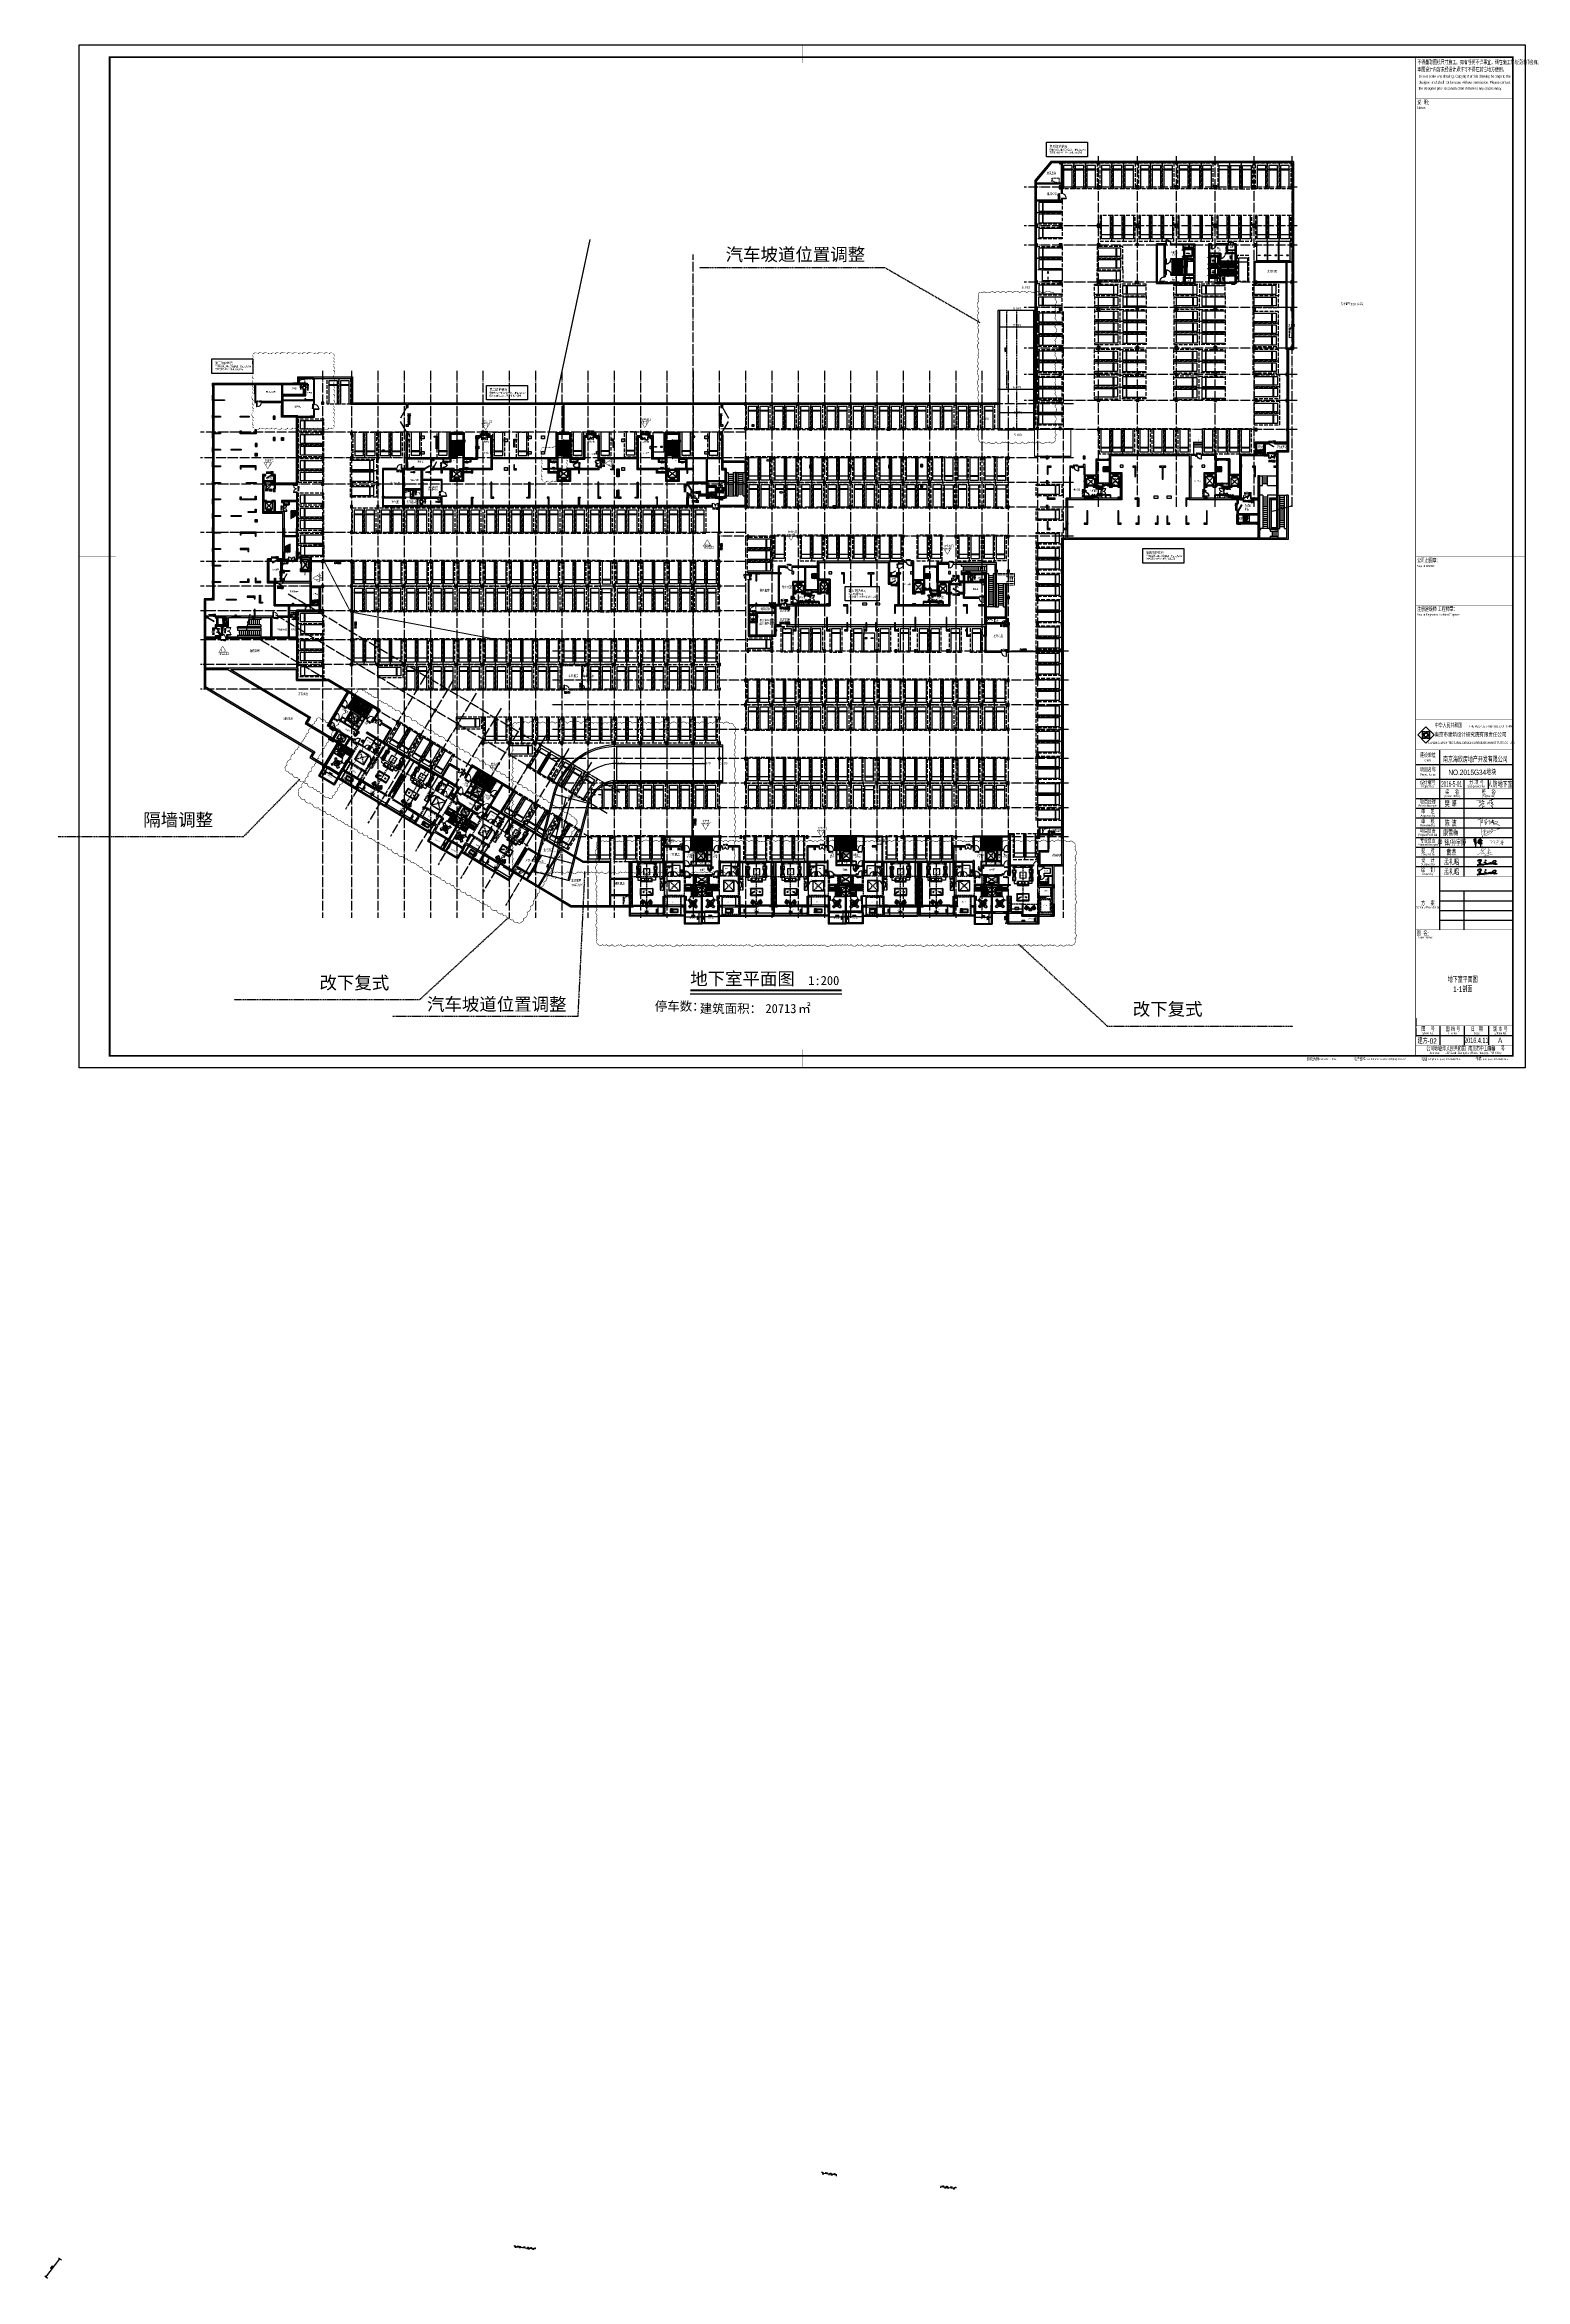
# Model space of a CAD drawing. Header units: millimetres. Extents: x 1337745 to 1642153, y -192803 to 266425.
import ezdxf
from ezdxf.enums import TextEntityAlignment as Align

# ---------------------------------------------------------------- set-up
doc = ezdxf.new("R2010")
doc.units = ezdxf.units.MM
doc.header["$LTSCALE"] = 1000
doc.header["$MEASUREMENT"] = 0
for name, pattern in [('( Hidden )', [0.375, 0.25, -0.125]), ('__附着_A09-停车位、行车流线模块_TEN24RUY_设计区$0$DASH', [0.35, 0.25, -0.1]), ('CENTER', [2, 1.25, -0.25, 0.25, -0.25]), ('DASH', [0.35, 0.25, -0.1]), ('DASHED', [0.75, 0.5, -0.25]), ('DOTE', [2.42, 2, -0.2, 0.02, -0.2]), ('HIDDEN', [0.375, 0.25, -0.125]), ('HIDDEN2', [4.7625, 3.175, -1.5875])]:
    doc.linetypes.add(name, pattern=pattern)
for name, color, linetype in [('-车位', 1, 'Continuous'), ('__附着_A09-停车位、行车流线模块_TEN24RUY_设计区$0$STD-PARK', 103, '__附着_A09-停车位、行车流线模块_TEN24RUY_设计区$0$DASH'), ('A-3CC', 85, 'Continuous'), ('A-ANNO-NOTE', 7, 'Continuous'), ('A-BALCONY', 7, 'Continuous'), ('A-COLUMN', 6, 'Continuous'), ('A-DIM_SYMB', 3, 'Continuous'), ('A-DIMS-SYMB', 3, 'Continuous'), ('A-DOOR_FIRE', 4, 'Continuous'), ('A-DOOR_FIRE_TEXT', 7, 'Continuous'), ('A-DOTE', 1, 'DOTE'), ('A-EVTR', 4, 'Continuous'), ('A-FLOR-STRS', 51, 'Continuous'), ('A-PUB_DIM', 3, 'Continuous'), ('A-PUB_HATCH', 8, 'Continuous'), ('A-PUB_TEXT', 7, 'Continuous'), ('A-Stair', 4, 'Continuous'), ('A-WALL', 2, 'Continuous'), ('A-WINDOW', 4, 'Continuous'), ('A-WINDOW_TEXT', 7, 'Continuous'), ('A-洞口', 105, 'Continuous'), ('AD-NAME-ROOM', 9, 'Continuous'), ('AE-EQPM', 70, 'Continuous'), ('AE-FLOR', 151, 'Continuous'), ('AE-WIND', 4, 'Continuous'), ('BEAM', 4, 'DASHED'), ('COLUMN', 2, 'Continuous'), ('DIM_ELEV', 3, 'Continuous'), ('DIM_SYMB', 7, 'Continuous'), ('DOOR_FIRE', 4, 'Continuous'), ('DOOR_FIRE_TEXT', 7, 'Continuous'), ('DOTE', 16, 'DOTE'), ('ID-INDX-SIGN', 251, 'Continuous'), ('IE-FURN', 33, 'Continuous'), ('J-S', 210, 'Continuous'), ('LABEL_FIXBOX_PM', 7, 'Continuous'), ('LABEL_FIXTXT_PM', 3, 'Continuous'), ('LABEL_PM', 7, 'Continuous'), ('LABEL_TXT_PM', 1, 'Continuous'), ('P-FURN-高柜', 5, 'Continuous'), ('P-卫生隔断', 30, 'Continuous'), ('P-固定家具（悬空）', 142, 'Continuous'), ('P-洁具', 31, 'Continuous'), ('P-活动家具', 146, 'Continuous'), ('PROMPT', 1, 'Continuous'), ('PUB_DIM', 3, 'Continuous'), ('PUB_HATCH', 8, 'Continuous'), ('PUB_TEXT', 7, 'Continuous'), ('REF', 8, 'HIDDEN2'), ('Road', 4, 'Continuous'), ('STAIR', 61, 'Continuous'), ('WALL', 2, 'Continuous'), ('WALL1', 51, 'Continuous'), ('WALL_填充墙_A', 2, 'Continuous'), ('WINDOW', 4, 'Continuous'), ('WINDOW_TEXT', 7, 'Continuous'), ('剪力墙', 6, 'Continuous'), ('压桩墙', 6, 'Continuous'), ('墙柱_填充', 8, 'Continuous'), ('外轮廓线', 6, 'Continuous'), ('家具粗线', 7, 'Continuous'), ('战时文字', 102, 'Continuous'), ('文字标注', 255, 'Continuous'), ('柱', 2, 'Continuous'), ('砖墙', 30, 'Continuous'), ('管井', 2, 'Continuous'), ('防火分区文字', 1, 'Continuous'), ('面积线框', 6, 'Continuous')]:
    doc.layers.add(name, color=color, linetype=linetype)
doc.layers.add('A-area', color=23, linetype='Continuous', plot=False)
doc.layers.add('DIM_MODI', color=6, linetype='Continuous', plot=False)
for name, color, linetype, lineweight in [('furniture', 6, 'Continuous', 13), ('投影线-粗线', 3, 'Continuous', 0), ('投影线-细虚线', 15, 'Continuous', 0)]:
    doc.layers.add(name, color=color, linetype=linetype, lineweight=lineweight)
doc.styles.add('-宋体', font='NSimSun.ttf', dxfattribs={"width": 0.8})
doc.styles.add('-黑体', font='SIMHEI.TTF', dxfattribs={"width": 0.8})
doc.styles.add('_TCH_DIM', font='SIMPLEX.shx', dxfattribs={"width": 0.85, "bigfont": 'GBCBIG.shx'})
doc.styles.add('_TCH_DIM_T3', font='SIMPLEX', dxfattribs={"width": 0.705882, "bigfont": 'GBCBIG'})
doc.styles.add('_TCH_WINDOW', font='SIMPLEX.shx', dxfattribs={"width": 0.6, "height": 3.5, "bigfont": 'GBCBIG.shx'})
doc.styles.add('DIM_FONT', font='SIMPLEX', dxfattribs={"width": 0.7, "bigfont": 'GBCBIG'})
doc.styles.add('LABEL_FIXBOX_PM', font='SIMHEI.TTF', dxfattribs={"width": 0.8})
doc.styles.add('LABEL_FIXTXT_PM', font='pm_njadri_r.shx', dxfattribs={"width": 0.7, "bigfont": 'pm_njadri_hztxt.shx'})
doc.styles.add('LABEL_TXT_PM', font='pm_njadri_romans1.shx', dxfattribs={"width": 0.7, "bigfont": 'pm_njadri_hztxt.shx'})
doc.styles.get("Standard").update_dxf_attribs({"font": 'GBENOR', "bigfont": 'GBCBIG'})
doc.styles.add('TH-STYLE1', font='STFANGSO.TTF', dxfattribs={"width": 0.7})
doc.styles.add('房间名称', font='SIMPLEX', dxfattribs={"bigfont": 'GBCBIG'})
doc.styles.add('黑体', font='SIMHEI.TTF')
doc.dimstyles.new('_TCH_ARCH&&100', dxfattribs={"dimtxt": 250, "dimasz": 100, "dimexe": 250, "dimexo": 300, "dimgap": 100, "dimtad": 1, "dimdec": 0, "dimzin": 0, "dimdsep": 46, "dimtxsty": 'DIM_FONT', "dimblk": 'ARCHTICK', "dimcen": 0.09, "dimclrt": 7, "dimazin": 2, "dimtfac": 1, "dimtdec": 0, "dimtix": 1, "dimtmove": 2, "dimatfit": 3, "dimfxl": 1, "dimtolj": 1, "dimtzin": 0, "dimarcsym": 0})
doc.dimstyles.new('_TCH_ARCH&&50', dxfattribs={"dimtxt": 148.75, "dimasz": 50, "dimexe": 125, "dimexo": 150, "dimgap": 50, "dimtad": 1, "dimdec": 0, "dimzin": 0, "dimdsep": 46, "dimtxsty": '_TCH_DIM_T3', "dimblk": 'ARCHTICK', "dimcen": 0.09, "dimclrt": 7, "dimazin": 2, "dimtfac": 1, "dimtdec": 0, "dimtix": 1, "dimtmove": 2, "dimatfit": 3, "dimfxl": 1, "dimtolj": 1, "dimtzin": 0, "dimarcsym": 0})
doc.dimstyles.new('TH50', dxfattribs={"dimscale": 50, "dimtxt": 2.5, "dimasz": 0.75, "dimexe": 0.5, "dimexo": 1, "dimgap": 0.5, "dimtad": 1, "dimdec": 0, "dimrnd": 0.005, "dimzin": 0, "dimdsep": 46, "dimtxsty": 'Standard', "dimblk": 'DOT', "dimcen": 0.125, "dimclrd": 256, "dimclre": 256, "dimclrt": 50, "dimadec": 0, "dimazin": 0, "dimtfac": 1, "dimtdec": 0, "dimtix": 1, "dimtmove": 2, "dimatfit": 3, "dimldrblk": 'DOT', "dimfxl": 1, "dimtvp": 1, "dimtolj": 1, "dimtzin": 0, "dimarcsym": 0})
pattern_1 = [(0, (-38289.111, -59331.473), (7.8125, 15.625), [0, -15.625])]

# ---------------------------------------------------------------- blocks, each defined once
blk = doc.blocks.new('jgjlq030328')
at = {"layer": 'PUB_HATCH'}
for points in [[(-286535, 28812), (-286535, 29012), (-287135, 29012), (-287135, 27212), (-287335, 27212), (-287335, 27012), (-286935, 27012), (-286935, 28812)], [(-283535, 28212), (-283535, 29012), (-285185, 29012), (-285185, 28812), (-283735, 28812), (-283735, 28212)], [(-254335, 24912), (-254335, 25312), (-254835, 25312), (-254835, 28312), (-251835, 28312), (-251835, 26112), (-252410, 26112), (-252410, 26312), (-252035, 26312), (-252035, 28112), (-254635, 28112), (-254635, 26312), (-254235, 26312), (-254235, 26112), (-254635, 26112), (-254635, 25512), (-254135, 25512), (-254135, 25312), (-254135, 24912)], [(-244735, 27312), (-244735, 28312), (-246385, 28312), (-246385, 28112), (-244935, 28112), (-244935, 27312)], [(-289935, 27212), (-290535, 27212), (-290535, 24562), (-290335, 24562), (-290335, 27012), (-289935, 27012)], [(-283535, 23312), (-283535, 22212), (-286035, 22212), (-286035, 22412), (-283735, 22412), (-283735, 23312)], [(-266435, 22212), (-266035, 22212), (-266035, 22812), (-266235, 22812), (-266235, 25312), (-265635, 25312), (-265635, 25512), (-266435, 25512), (-266435, 22612)], [(-260635, 25512), (-259035, 25512), (-259035, 22612), (-260635, 22612), (-260635, 22812), (-259235, 22812), (-259235, 25312), (-260635, 25312)], [(-251835, 23862), (-251835, 22212), (-252235, 22212), (-252235, 22412), (-252035, 22412), (-252035, 23862)], [(-244735, 25512), (-244735, 24112), (-244935, 24112), (-244935, 24512), (-245335, 24512), (-245335, 24712), (-244935, 24712), (-244935, 25512)], [(-283735, 20512), (-283135, 20512), (-283135, 20912), (-283735, 20912)], [(-279335, 22612), (-278735, 22612), (-278735, 22212), (-279335, 22212)], [(-279335, 20512), (-278735, 20512), (-278735, 20912), (-279335, 20912)], [(-268835, 20512), (-268235, 20512), (-268235, 20912), (-268835, 20912)], [(-266435, 20212), (-266435, 20912), (-263935, 20912), (-263935, 18412), (-266435, 18412), (-266435, 19112), (-266235, 19112), (-266235, 18612), (-264135, 18612), (-264135, 20712), (-266235, 20712), (-266235, 20212)], [(-254335, 22212), (-254335, 22612), (-255785, 22612), (-255785, 22812), (-254135, 22812), (-254135, 22412), (-253735, 22412), (-253735, 22212)], [(-249535, 21012), (-249535, 20912), (-249535, 19362), (-249735, 19362), (-249735, 20812), (-250435, 20812), (-250435, 21012), (-249735, 21012)], [(-244735, 20812), (-244735, 21412), (-244935, 21412), (-244935, 21012), (-246385, 21012), (-246385, 20812), (-245535, 20812), (-245535, 20712), (-245335, 20712), (-245335, 20812)], [(-290535, 16012), (-290535, 16912), (-288335, 16912), (-288335, 16712), (-290335, 16712), (-290335, 16012)], [(-283535, 13712), (-283735, 13712), (-283735, 15612), (-283535, 15612), (-283535, 13912)], [(-280735, 13912), (-280335, 13912), (-280335, 16812), (-280985, 16812), (-280985, 17012), (-280135, 17012), (-280135, 13712), (-280335, 13712), (-280735, 13712)], [(-278135, 16812), (-277535, 16812), (-277535, 17212), (-278135, 17212)], [(-276935, 13912), (-276735, 13912), (-276735, 11912), (-276935, 11912), (-276935, 13712)], [(-276135, 17212), (-275535, 17212), (-275535, 16812), (-276135, 16812)], [(-272935, 13912), (-273335, 13912), (-273335, 16812), (-272785, 16812), (-272785, 17012), (-273535, 17012), (-273535, 13712), (-273335, 13712), (-272935, 13712)], [(-270135, 17012), (-269935, 17012), (-269935, 15012), (-270135, 15012), (-270135, 16812)], [(-267135, 13912), (-266735, 13912), (-266735, 16812), (-267285, 16812), (-267285, 17012), (-266535, 17012), (-266535, 13712), (-266735, 13712), (-267135, 13712)], [(-264635, 17012), (-263935, 17012), (-263935, 15362), (-264135, 15362), (-264135, 16812), (-264635, 16812)], [(-263335, 13912), (-263135, 13912), (-263135, 11912), (-263335, 11912), (-263335, 13712)], [(-262535, 17212), (-261935, 17212), (-261935, 16812), (-262535, 16812)], [(-259335, 13912), (-259735, 13912), (-259735, 16812), (-259085, 16812), (-259085, 17012), (-259935, 17012), (-259935, 13712), (-259735, 13712), (-259335, 13712)], [(-255935, 15512), (-256535, 15512), (-256535, 13712), (-256335, 13712), (-256335, 15312), (-255935, 15312)], [(-250435, 16812), (-249535, 16812), (-249535, 18012), (-249735, 18012), (-249735, 17012), (-250435, 17012)], [(-250285, 15512), (-249535, 15512), (-249535, 13712), (-249735, 13712), (-249735, 15312), (-250285, 15312)], [(-245335, 18312), (-245335, 17712), (-246985, 17712), (-246985, 17912), (-245535, 17912), (-245535, 18312)], [(-246235, 16812), (-246735, 16812), (-246735, 15162), (-246535, 15162), (-246535, 16612), (-246235, 16612)], [(-242335, 16212), (-242335, 16812), (-243985, 16812), (-243985, 16612), (-242535, 16612), (-242535, 16212)], [(-289935, 8012), (-290535, 8012), (-290535, 10512), (-290335, 10512), (-290335, 8212), (-289935, 8212)], [(-287135, 10512), (-286935, 10512), (-286935, 8012), (-288035, 8012), (-288035, 8212), (-287135, 8212)], [(-283935, 8012), (-283935, 8212), (-283735, 8212), (-283735, 9662), (-283535, 9662), (-283535, 8212), (-283335, 8212), (-283335, 8012)], [(-280335, 9662), (-280135, 9662), (-280135, 8212), (-279235, 8212), (-279235, 8012), (-280335, 8012)], [(-277335, 8012), (-277335, 8212), (-276935, 8212), (-276935, 9662), (-276735, 9662), (-276735, 8212), (-276335, 8212), (-276335, 8012)], [(-273535, 8212), (-273535, 9662), (-273335, 9662), (-273335, 8012), (-274435, 8012), (-274435, 8212)], [(-270335, 8012), (-270335, 8212), (-270135, 8212), (-270135, 9662), (-269935, 9662), (-269935, 8212), (-269735, 8212), (-269735, 8012)], [(-266735, 9662), (-266535, 9662), (-266535, 8212), (-265635, 8212), (-265635, 8012), (-266735, 8012)], [(-263735, 8012), (-263735, 8212), (-263335, 8212), (-263335, 9662), (-263135, 9662), (-263135, 8212), (-262735, 8212), (-262735, 8012)], [(-259935, 8212), (-259935, 9662), (-259735, 9662), (-259735, 8012), (-260835, 8012), (-260835, 8212)], [(-256535, 9662), (-256335, 9662), (-256335, 8212), (-255935, 8212), (-255935, 8012), (-256535, 8012)], [(-253135, 8212), (-253135, 9662), (-252935, 9662), (-252935, 8012), (-254035, 8012), (-254035, 8212)], [(-249935, 8012), (-249935, 8212), (-249735, 8212), (-249735, 9662), (-249535, 9662), (-249535, 8212), (-249335, 8212), (-249335, 8012)], [(-246135, 12912), (-245935, 12912), (-245935, 10912), (-246135, 10912), (-246135, 12712)], [(-242335, 13762), (-242335, 12112), (-242535, 12112), (-242535, 12712), (-242935, 12712), (-242935, 12912), (-242535, 12912), (-242535, 13762)], [(-245535, 6412), (-245935, 6412), (-246135, 6412), (-246135, 8012), (-246535, 8012), (-246535, 8212), (-245935, 8212), (-245935, 6612), (-245535, 6612)], [(-242335, 7112), (-242335, 6412), (-243985, 6412), (-243985, 6612), (-242535, 6612), (-242535, 7112)]]:
    blk.add_hatch(color=256, dxfattribs=at).paths.add_polyline_path(points)
at = {"layer": '剪力墙'}
for points in [[(-286535, 28812), (-286535, 29012), (-287135, 29012), (-287135, 27212), (-287335, 27212), (-287335, 27012), (-286935, 27012), (-286935, 28812)], [(-283535, 28212), (-283535, 29012), (-285185, 29012), (-285185, 28812), (-283735, 28812), (-283735, 28212)], [(-254335, 24912), (-254335, 25312), (-254835, 25312), (-254835, 28312), (-251835, 28312), (-251835, 26112), (-252410, 26112), (-252410, 26312), (-252035, 26312), (-252035, 28112), (-254635, 28112), (-254635, 26312), (-254235, 26312), (-254235, 26112), (-254635, 26112), (-254635, 25512), (-254135, 25512), (-254135, 25312), (-254135, 24912)], [(-244735, 27312), (-244735, 28312), (-246385, 28312), (-246385, 28112), (-244935, 28112), (-244935, 27312)], [(-289935, 27212), (-290535, 27212), (-290535, 24562), (-290335, 24562), (-290335, 27012), (-289935, 27012)], [(-283535, 23312), (-283535, 22212), (-286035, 22212), (-286035, 22412), (-283735, 22412), (-283735, 23312)], [(-266435, 22212), (-266035, 22212), (-266035, 22812), (-266235, 22812), (-266235, 25312), (-265635, 25312), (-265635, 25512), (-266435, 25512), (-266435, 22612)], [(-260635, 25512), (-259035, 25512), (-259035, 22612), (-260635, 22612), (-260635, 22812), (-259235, 22812), (-259235, 25312), (-260635, 25312)], [(-251835, 23862), (-251835, 22212), (-252235, 22212), (-252235, 22412), (-252035, 22412), (-252035, 23862)], [(-244735, 25512), (-244735, 24112), (-244935, 24112), (-244935, 24512), (-245335, 24512), (-245335, 24712), (-244935, 24712), (-244935, 25512)], [(-283735, 20512), (-283135, 20512), (-283135, 20912), (-283735, 20912)], [(-279335, 22612), (-278735, 22612), (-278735, 22212), (-279335, 22212)], [(-279335, 20512), (-278735, 20512), (-278735, 20912), (-279335, 20912)], [(-268835, 20512), (-268235, 20512), (-268235, 20912), (-268835, 20912)], [(-266435, 20212), (-266435, 20912), (-263935, 20912), (-263935, 18412), (-266435, 18412), (-266435, 19112), (-266235, 19112), (-266235, 18612), (-264135, 18612), (-264135, 20712), (-266235, 20712), (-266235, 20212)], [(-254335, 22212), (-254335, 22612), (-255785, 22612), (-255785, 22812), (-254135, 22812), (-254135, 22412), (-253735, 22412), (-253735, 22212)], [(-249535, 21012), (-249535, 20912), (-249535, 19362), (-249735, 19362), (-249735, 20812), (-250435, 20812), (-250435, 21012), (-249735, 21012)], [(-244735, 20812), (-244735, 21412), (-244935, 21412), (-244935, 21012), (-246385, 21012), (-246385, 20812), (-245535, 20812), (-245535, 20712), (-245335, 20712), (-245335, 20812)], [(-290535, 16012), (-290535, 16912), (-288335, 16912), (-288335, 16712), (-290335, 16712), (-290335, 16012)], [(-283535, 13712), (-283735, 13712), (-283735, 15612), (-283535, 15612), (-283535, 13912)], [(-280735, 13912), (-280335, 13912), (-280335, 16812), (-280985, 16812), (-280985, 17012), (-280135, 17012), (-280135, 13712), (-280335, 13712), (-280735, 13712)], [(-278135, 16812), (-277535, 16812), (-277535, 17212), (-278135, 17212)], [(-276935, 13912), (-276735, 13912), (-276735, 11912), (-276935, 11912), (-276935, 13712)], [(-276135, 17212), (-275535, 17212), (-275535, 16812), (-276135, 16812)], [(-272935, 13912), (-273335, 13912), (-273335, 16812), (-272785, 16812), (-272785, 17012), (-273535, 17012), (-273535, 13712), (-273335, 13712), (-272935, 13712)], [(-270135, 17012), (-269935, 17012), (-269935, 15012), (-270135, 15012), (-270135, 16812)], [(-267135, 13912), (-266735, 13912), (-266735, 16812), (-267285, 16812), (-267285, 17012), (-266535, 17012), (-266535, 13712), (-266735, 13712), (-267135, 13712)], [(-264635, 17012), (-263935, 17012), (-263935, 15362), (-264135, 15362), (-264135, 16812), (-264635, 16812)], [(-263335, 13912), (-263135, 13912), (-263135, 11912), (-263335, 11912), (-263335, 13712)], [(-262535, 17212), (-261935, 17212), (-261935, 16812), (-262535, 16812)], [(-259335, 13912), (-259735, 13912), (-259735, 16812), (-259085, 16812), (-259085, 17012), (-259935, 17012), (-259935, 13712), (-259735, 13712), (-259335, 13712)], [(-255935, 15512), (-256535, 15512), (-256535, 13712), (-256335, 13712), (-256335, 15312), (-255935, 15312)], [(-250435, 16812), (-249535, 16812), (-249535, 18012), (-249735, 18012), (-249735, 17012), (-250435, 17012)], [(-250285, 15512), (-249535, 15512), (-249535, 13712), (-249735, 13712), (-249735, 15312), (-250285, 15312)], [(-245335, 18312), (-245335, 17712), (-246985, 17712), (-246985, 17912), (-245535, 17912), (-245535, 18312)], [(-246235, 16812), (-246735, 16812), (-246735, 15162), (-246535, 15162), (-246535, 16612), (-246235, 16612)], [(-242335, 16212), (-242335, 16812), (-243985, 16812), (-243985, 16612), (-242535, 16612), (-242535, 16212)], [(-289935, 8012), (-290535, 8012), (-290535, 10512), (-290335, 10512), (-290335, 8212), (-289935, 8212)], [(-287135, 10512), (-286935, 10512), (-286935, 8012), (-288035, 8012), (-288035, 8212), (-287135, 8212)], [(-280335, 9662), (-280135, 9662), (-280135, 8212), (-279235, 8212), (-279235, 8012), (-280335, 8012)], [(-273535, 8212), (-273535, 9662), (-273335, 9662), (-273335, 8012), (-274435, 8012), (-274435, 8212)], [(-266735, 9662), (-266535, 9662), (-266535, 8212), (-265635, 8212), (-265635, 8012), (-266735, 8012)], [(-259935, 8212), (-259935, 9662), (-259735, 9662), (-259735, 8012), (-260835, 8012), (-260835, 8212)], [(-256535, 9662), (-256335, 9662), (-256335, 8212), (-255935, 8212), (-255935, 8012), (-256535, 8012)], [(-253135, 8212), (-253135, 9662), (-252935, 9662), (-252935, 8012), (-254035, 8012), (-254035, 8212)], [(-246135, 12912), (-245935, 12912), (-245935, 10912), (-246135, 10912), (-246135, 12712)], [(-242335, 13762), (-242335, 12112), (-242535, 12112), (-242535, 12712), (-242935, 12712), (-242935, 12912), (-242535, 12912), (-242535, 13762)], [(-245535, 6412), (-245935, 6412), (-246135, 6412), (-246135, 8012), (-246535, 8012), (-246535, 8212), (-245935, 8212), (-245935, 6612), (-245535, 6612)], [(-242335, 7112), (-242335, 6412), (-243985, 6412), (-243985, 6612), (-242535, 6612), (-242535, 7112)]]:
    blk.add_lwpolyline(points, close=True, dxfattribs=at)
for points in [[(-287135, 27012), (-287135, 27012)], [(-259035, 25312), (-259035, 25312)], [(-283535, 20512), (-283535, 20512)], [(-279135, 22212), (-279135, 22212)], [(-279135, 20512), (-279135, 20512)], [(-268635, 20512), (-268635, 20512)], [(-259035, 22812), (-259035, 22812)], [(-249735, 21012), (-249735, 21012)], [(-283535, 13912), (-283535, 13912)], [(-277935, 16812), (-277935, 16812)], [(-275935, 16812), (-275935, 16812)], [(-270135, 16812), (-270135, 16812)], [(-262335, 16812), (-262335, 16812)], [(-283935, 8012), (-283935, 8212), (-283735, 8212), (-283735, 9662), (-283535, 9662), (-283535, 8212), (-283335, 8212), (-283335, 8012), (-283935, 8012), (-283535, 8012)], [(-277335, 8012), (-277335, 8212), (-276935, 8212), (-276935, 9662), (-276735, 9662), (-276735, 8212), (-276335, 8212), (-276335, 8012), (-277335, 8012), (-276735, 8012)], [(-276935, 13712), (-276935, 13712)], [(-270335, 8012), (-270335, 8212), (-270135, 8212), (-270135, 9662), (-269935, 9662), (-269935, 8212), (-269735, 8212), (-269735, 8012), (-270335, 8012), (-269935, 8012)], [(-263735, 8012), (-263735, 8212), (-263335, 8212), (-263335, 9662), (-263135, 9662), (-263135, 8212), (-262735, 8212), (-262735, 8012), (-263735, 8012), (-263135, 8012)], [(-263335, 13712), (-263335, 13712)], [(-249935, 8012), (-249935, 8212), (-249735, 8212), (-249735, 9662), (-249535, 9662), (-249535, 8212), (-249335, 8212), (-249335, 8012), (-249935, 8012), (-249535, 8012)], [(-246135, 12712), (-246135, 12712)], [(-286935, 8212), (-286935, 8212)], [(-280335, 8212), (-280335, 8212)], [(-273335, 8212), (-273335, 8212)], [(-266735, 8212), (-266735, 8212)], [(-259735, 8212), (-259735, 8212)], [(-256535, 8212), (-256535, 8212)], [(-252935, 8212), (-252935, 8212)]]:
    blk.add_lwpolyline(points, dxfattribs=at)
blk = doc.blocks.new('A$C29BB6698')
at = {"layer": 'A-COLUMN'}
for p, q in [((10600, 14400), (10000, 14400)), ((10000, 14400), (10000, 12750)), ((10200, 12750), (10200, 14200)), ((10200, 14200), (10600, 14200)), ((10600, 14200), (10600, 14400)), ((12900, 14400), (12300, 14400)), ((12300, 14400), (12300, 14200)), ((12300, 14200), (12700, 14200)), ((12700, 14200), (12700, 12750)), ((12900, 12750), (12900, 14400)), ((35100, 14400), (34500, 14400)), ((34500, 14400), (34500, 12750)), ((34700, 12750), (34700, 14200)), ((34700, 14200), (35100, 14200)), ((35100, 14200), (35100, 14400)), ((37400, 14400), (36800, 14400)), ((36800, 14400), (36800, 14200)), ((36800, 14200), (37200, 14200)), ((37200, 14200), (37200, 12750)), ((37400, 12750), (37400, 14400)), ((800, 13000), (0, 13000)), ((0, 13000), (0, 11350)), ((0, 11350), (200, 11350)), ((200, 11350), (200, 12800)), ((200, 12800), (800, 12800)), ((800, 12800), (800, 13000)), ((5200, 13000), (4600, 13000)), ((4600, 13000), (4600, 10900)), ((4600, 10900), (4800, 10900)), ((4800, 10900), (4800, 12800)), ((4800, 12800), (5200, 12800)), ((5200, 12800), (5200, 13000)), ((7800, 13300), (7400, 13300)), ((7400, 13300), (7400, 12800)), ((7400, 12800), (7800, 12800)), ((7600, 10350), (7600, 8700)), ((7800, 10350), (7600, 10350)), ((7800, 12800), (7800, 13300)), ((7800, 8900), (7800, 10350)), ((10000, 12750), (10200, 12750)), ((10200, 10350), (10000, 10350)), ((10000, 10350), (10000, 8900)), ((10200, 8700), (10200, 10350)), ((12700, 12750), (12900, 12750)), ((12700, 10350), (12700, 8700)), ((12900, 10350), (12700, 10350)), ((12900, 8900), (12900, 10350)), ((15600, 13200), (15000, 13200)), ((15000, 13200), (15000, 12800)), ((15000, 12800), (15600, 12800)), ((15200, 10350), (15000, 10350)), ((15000, 10350), (15000, 8900)), ((15200, 8700), (15200, 10350)), ((15600, 12800), (15600, 13200)), ((18200, 13000), (17600, 13000)), ((17600, 13000), (17600, 12800)), ((17600, 12800), (18000, 12800)), ((18000, 12800), (18000, 10900)), ((18000, 10900), (18200, 10900)), ((18200, 10900), (18200, 13000)), ((24350, 13000), (23050, 13000)), ((23050, 13000), (23050, 12800)), ((23050, 12800), (23600, 12800)), ((23600, 12800), (23600, 10300)), ((23600, 10300), (23800, 10300)), ((23800, 10300), (23800, 12800)), ((23800, 12800), (24350, 12800)), ((24350, 12800), (24350, 13000)), ((29800, 13000), (29200, 13000)), ((29200, 13000), (29200, 10900)), ((29200, 10900), (29400, 10900)), ((29400, 10900), (29400, 12800)), ((29400, 12800), (29800, 12800)), ((29800, 12800), (29800, 13000)), ((32400, 13200), (31800, 13200)), ((31800, 13200), (31800, 12800)), ((31800, 12800), (32400, 12800)), ((32200, 10350), (32200, 8700)), ((32400, 10350), (32200, 10350)), ((32400, 12800), (32400, 13200)), ((32400, 8900), (32400, 10350)), ((34500, 12750), (34700, 12750)), ((34700, 10350), (34500, 10350)), ((34500, 10350), (34500, 8900)), ((34700, 8700), (34700, 10350)), ((37200, 12750), (37400, 12750)), ((37200, 10350), (37200, 8700)), ((37400, 10350), (37200, 10350)), ((37400, 8900), (37400, 10350)), ((40000, 13300), (39600, 13300)), ((39600, 13300), (39600, 12800)), ((39600, 12800), (40000, 12800)), ((39800, 10350), (39600, 10350)), ((39600, 10350), (39600, 8900)), ((39800, 8700), (39800, 10350)), ((40000, 12800), (40000, 13300)), ((42800, 13000), (42200, 13000)), ((42200, 13000), (42200, 12800)), ((42200, 12800), (42600, 12800)), ((42600, 12800), (42600, 10900)), ((42600, 10900), (42800, 10900)), ((42800, 10900), (42800, 13000)), ((47400, 13000), (46600, 13000)), ((46600, 13000), (46600, 12800)), ((46600, 12800), (47200, 12800)), ((47200, 12800), (47200, 11350)), ((47200, 11350), (47400, 11350)), ((47400, 11350), (47400, 13000)), ((200, 6800), (0, 6800)), ((0, 6800), (0, 6200)), ((0, 6200), (1650, 6200)), ((200, 6400), (200, 6800)), ((1650, 6400), (200, 6400)), ((1650, 6200), (1650, 6400)), ((4800, 6400), (3900, 6400)), ((3900, 6400), (3900, 4750)), ((3900, 4750), (4100, 4750)), ((4100, 4750), (4100, 6200)), ((4100, 6200), (4800, 6200)), ((4800, 6200), (4800, 6400)), ((7600, 8700), (8300, 8700)), ((7600, 6800), (7600, 6200)), ((7800, 6800), (7600, 6800)), ((7600, 6200), (9500, 6200)), ((8300, 8900), (7800, 8900)), ((7800, 6400), (7800, 6800)), ((9500, 6400), (7800, 6400)), ((8300, 8700), (8300, 8900)), ((10000, 8900), (9400, 8900)), ((9400, 8900), (9400, 8700)), ((9400, 8700), (10200, 8700)), ((9500, 6200), (9500, 6400)), ((12700, 8700), (13400, 8700)), ((13400, 8900), (12900, 8900)), ((13400, 8700), (13400, 8900)), ((15000, 8900), (14500, 8900)), ((14500, 8900), (14500, 8700)), ((14500, 8700), (15200, 8700)), ((15200, 6650), (14500, 6650)), ((14500, 6650), (14500, 6200)), ((14500, 6200), (15200, 6200)), ((15200, 6200), (15200, 6650)), ((18000, 6400), (18000, 6200)), ((18900, 6400), (18000, 6400)), ((18000, 6200), (18700, 6200)), ((18700, 6200), (18700, 4750)), ((18700, 4750), (18900, 4750)), ((18900, 4750), (18900, 6400)), ((21900, 6800), (21900, 6400)), ((22800, 6800), (21900, 6800)), ((21900, 6400), (22800, 6400)), ((22800, 6400), (22800, 6800)), ((25500, 6800), (24600, 6800)), ((24600, 6800), (24600, 6400)), ((24600, 6400), (25500, 6400)), ((25500, 6400), (25500, 6800)), ((29400, 6400), (28500, 6400)), ((28500, 6400), (28500, 4750)), ((28500, 4750), (28700, 4750)), ((28700, 4750), (28700, 6200)), ((28700, 6200), (29400, 6200)), ((29400, 6200), (29400, 6400)), ((32200, 8700), (32900, 8700)), ((32900, 6650), (32200, 6650)), ((32200, 6650), (32200, 6200)), ((32200, 6200), (32900, 6200)), ((32900, 8900), (32400, 8900)), ((32900, 8700), (32900, 8900)), ((32900, 6200), (32900, 6650)), ((34500, 8900), (34000, 8900)), ((34000, 8900), (34000, 8700)), ((34000, 8700), (34700, 8700)), ((37200, 8700), (38000, 8700)), ((38000, 8900), (37400, 8900)), ((39600, 6400), (37900, 6400)), ((37900, 6400), (37900, 6200)), ((37900, 6200), (39800, 6200)), ((38000, 8700), (38000, 8900)), ((39600, 8900), (39100, 8900)), ((39100, 8900), (39100, 8700)), ((39100, 8700), (39800, 8700)), ((39800, 6800), (39600, 6800)), ((39600, 6800), (39600, 6400)), ((39800, 6200), (39800, 6800)), ((42600, 6400), (42600, 6200)), ((43500, 6400), (42600, 6400)), ((42600, 6200), (43300, 6200)), ((43300, 6200), (43300, 4750)), ((43300, 4750), (43500, 4750)), ((43500, 4750), (43500, 6400)), ((47200, 6400), (45750, 6400)), ((45750, 6400), (45750, 6200)), ((45750, 6200), (47400, 6200)), ((47400, 6800), (47200, 6800)), ((47200, 6800), (47200, 6400)), ((47400, 6200), (47400, 6800)), ((0, 1650), (0, 0)), ((200, 1650), (0, 1650)), ((200, 200), (200, 1650)), ((600, 200), (200, 200)), ((600, 0), (600, 200)), ((3900, 200), (3500, 200)), ((3500, 200), (3500, 0)), ((4100, 1650), (3900, 1650)), ((3900, 1650), (3900, 200)), ((4100, 1300), (4100, 1650)), ((4300, 1300), (4100, 1300)), ((4100, 0), (4100, 1100)), ((4100, 1100), (4300, 1100)), ((4300, 1100), (4300, 1300)), ((8100, 1300), (7600, 1300)), ((7600, 1300), (7600, 1100)), ((7600, 1100), (8300, 1100)), ((8300, 3800), (8100, 3800)), ((8100, 3800), (8100, 1300)), ((8300, 1100), (8300, 3800)), ((14500, 3800), (14500, 1100)), ((14700, 3800), (14500, 3800)), ((14500, 1100), (15200, 1100)), ((14700, 1300), (14700, 3800)), ((15200, 1300), (14700, 1300)), ((15200, 1100), (15200, 1300)), ((18700, 1300), (18200, 1300)), ((18200, 1300), (18200, 1100)), ((18200, 1100), (18900, 1100)), ((18900, 2750), (18700, 2750)), ((18700, 2750), (18700, 1300)), ((18900, 1100), (18900, 2750)), ((22600, 1300), (22200, 1300)), ((22200, 1300), (22200, 1100)), ((22200, 1100), (22800, 1100)), ((22800, 2750), (22600, 2750)), ((22600, 2750), (22600, 1300)), ((22800, 1100), (22800, 2750)), ((24600, 2750), (24600, 1100)), ((24800, 2750), (24600, 2750)), ((24600, 1100), (25200, 1100)), ((24800, 1300), (24800, 2750)), ((25200, 1300), (24800, 1300)), ((25200, 1100), (25200, 1300)), ((28500, 2750), (28500, 1100)), ((28700, 2750), (28500, 2750)), ((28500, 1100), (29200, 1100)), ((28700, 1300), (28700, 2750)), ((29200, 1300), (28700, 1300)), ((29200, 1100), (29200, 1300)), ((32700, 1300), (32200, 1300)), ((32200, 1300), (32200, 1100)), ((32200, 1100), (32900, 1100)), ((32900, 3800), (32700, 3800)), ((32700, 3800), (32700, 1300)), ((32900, 1100), (32900, 3800)), ((39100, 3800), (39100, 1100)), ((39300, 3800), (39100, 3800)), ((39100, 1100), (39800, 1100)), ((39300, 1300), (39300, 3800)), ((39800, 1300), (39300, 1300)), ((39800, 1100), (39800, 1300)), ((43300, 1300), (43100, 1300)), ((43100, 1300), (43100, 1100)), ((43100, 1100), (43300, 1100)), ((43500, 1650), (43300, 1650)), ((43300, 1650), (43300, 1300)), ((43300, 1100), (43300, 0)), ((43500, 200), (43500, 1650)), ((43900, 200), (43500, 200)), ((43900, 0), (43900, 200)), ((47200, 200), (46800, 200)), ((46800, 200), (46800, 0)), ((47400, 1650), (47200, 1650)), ((47200, 1650), (47200, 200)), ((47400, 0), (47400, 1650)), ((0, 0), (600, 0)), ((3500, 0), (4100, 0)), ((43300, 0), (43900, 0)), ((46800, 0), (47400, 0))]:
    blk.add_line(p, q, dxfattribs=at)
blk = doc.blocks.new('_ArchTick')
at = {"color": 0, "linetype": 'ByBlock', "const_width": 0.4}
blk.add_lwpolyline([(-0.5, -0.5), (0.5, 0.5)], dxfattribs=at)
blk = doc.blocks.new('*D49')
at = {"layer": 'A-PUB_DIM', "color": 0, "lineweight": -2, "transparency": 16777216}
for p, q in [((2969090, -686126), (2969126, -685805)), ((2969112, -685929), (2969212, -685940)), ((2969189, -686137), (2969226, -685816))]:
    blk.add_line(p, q, dxfattribs=at)
at = {"layer": 'Defpoints', "color": 0, "transparency": 16777216}
for p in [(2969073, -686275), (2969173, -686286), (2969212, -685940)]:
    blk.add_point(p, dxfattribs=at)
at = {"layer": 'A-PUB_DIM', "color": 0, "lineweight": -2, "transparency": 16777216, "xscale": 50, "yscale": 50, "zscale": 50}
for p, rotation in [((2969112, -685929), 173.5415813661932), ((2969212, -685940), 353.5415813661932)]:
    blk.add_blockref('_ArchTick', p, dxfattribs=dict(at, rotation=rotation))
at = {"layer": 'A-PUB_DIM', "color": 7, "transparency": 16777216, "insert": (2968954, -685773), "char_height": 148.8, "attachment_point": 5, "rotation": 353.54158, "style": '_TCH_DIM_T3'}
blk.add_mtext('\\A1;100', dxfattribs=at)
blk = doc.blocks.new('*D50')
at = {"layer": 'A-PUB_DIM', "color": 0, "lineweight": -2, "transparency": 16777216}
for p, q in [((2969189, -686137), (2969226, -685816)), ((2969212, -685940), (2970007, -686030)), ((2969984, -686227), (2970021, -685906))]:
    blk.add_line(p, q, dxfattribs=at)
at = {"layer": 'Defpoints', "color": 0, "transparency": 16777216}
for p in [(2969173, -686286), (2969967, -686376), (2970007, -686030)]:
    blk.add_point(p, dxfattribs=at)
at = {"layer": 'A-PUB_DIM', "color": 0, "lineweight": -2, "transparency": 16777216, "xscale": 50, "yscale": 50, "zscale": 50}
for p, rotation in [((2969212, -685940), 173.5415813662123), ((2970007, -686030), 353.5415813662123)]:
    blk.add_blockref('_ArchTick', p, dxfattribs=dict(at, rotation=rotation))
at = {"layer": 'A-PUB_DIM', "color": 7, "transparency": 16777216, "insert": (2969623, -685862), "char_height": 148.8, "attachment_point": 5, "rotation": 353.54158, "style": '_TCH_DIM_T3'}
blk.add_mtext('\\A1;800', dxfattribs=at)
blk = doc.blocks.new('*D51')
at = {"layer": 'A-PUB_DIM', "color": 0, "lineweight": -2, "transparency": 16777216}
for p, q in [((2970007, -686030), (2969957, -686024)), ((2969984, -686227), (2970021, -685906)), ((2970007, -686030), (2970106, -686041)), ((2970084, -686239), (2970120, -685917)), ((2970106, -686041), (2970156, -686047))]:
    blk.add_line(p, q, dxfattribs=at)
at = {"layer": 'Defpoints', "color": 0, "transparency": 16777216}
for p in [(2969967, -686376), (2970067, -686388), (2970106, -686041)]:
    blk.add_point(p, dxfattribs=at)
at = {"layer": 'A-PUB_DIM', "color": 0, "lineweight": -2, "transparency": 16777216, "xscale": 50, "yscale": 50, "zscale": 50}
for p, rotation in [((2970007, -686030), 353.5415813663083), ((2970106, -686041), 173.5415813663083)]:
    blk.add_blockref('_ArchTick', p, dxfattribs=dict(at, rotation=rotation))
at = {"layer": 'A-PUB_DIM', "color": 7, "transparency": 16777216, "insert": (2970070, -685912), "char_height": 148.8, "attachment_point": 5, "rotation": 353.54158, "style": '_TCH_DIM_T3'}
blk.add_mtext('\\A1;100', dxfattribs=at)
blk = doc.blocks.new('*D52')
at = {"layer": 'A-PUB_DIM', "color": 0, "lineweight": -2, "transparency": 16777216}
for p, q in [((2970084, -686239), (2970120, -685917)), ((2970106, -686041), (2971596, -686210)), ((2971574, -686407), (2971611, -686086))]:
    blk.add_line(p, q, dxfattribs=at)
at = {"layer": 'Defpoints', "color": 0, "transparency": 16777216}
for p in [(2970067, -686388), (2971557, -686556), (2971596, -686210)]:
    blk.add_point(p, dxfattribs=at)
at = {"layer": 'A-PUB_DIM', "color": 0, "lineweight": -2, "transparency": 16777216, "xscale": 50, "yscale": 50, "zscale": 50}
for p, rotation in [((2970106, -686041), 173.5415813662086), ((2971596, -686210), 353.5415813662086)]:
    blk.add_blockref('_ArchTick', p, dxfattribs=dict(at, rotation=rotation))
at = {"layer": 'A-PUB_DIM', "color": 7, "transparency": 16777216, "insert": (2970865, -686002), "char_height": 148.8, "attachment_point": 5, "rotation": 353.54158, "style": '_TCH_DIM_T3'}
blk.add_mtext('\\A1;1500', dxfattribs=at)
blk = doc.blocks.new('*D53')
at = {"layer": 'A-PUB_DIM', "color": 0, "lineweight": -2, "transparency": 16777216}
for p, q in [((2971574, -686407), (2971611, -686086)), ((2971596, -686210), (2971795, -686233)), ((2971773, -686430), (2971809, -686108))]:
    blk.add_line(p, q, dxfattribs=at)
at = {"layer": 'Defpoints', "color": 0, "transparency": 16777216}
for p in [(2971557, -686556), (2971756, -686579), (2971795, -686233)]:
    blk.add_point(p, dxfattribs=at)
at = {"layer": 'A-PUB_DIM', "color": 0, "lineweight": -2, "transparency": 16777216, "xscale": 50, "yscale": 50, "zscale": 50}
for p, rotation in [((2971596, -686210), 173.5415813662357), ((2971795, -686233), 353.5415813662357)]:
    blk.add_blockref('_ArchTick', p, dxfattribs=dict(at, rotation=rotation))
at = {"layer": 'A-PUB_DIM', "color": 7, "transparency": 16777216, "insert": (2971710, -686098), "char_height": 148.8, "attachment_point": 5, "rotation": 353.54158, "style": '_TCH_DIM_T3'}
blk.add_mtext('\\A1;200', dxfattribs=at)
blk = doc.blocks.new('*D54')
at = {"layer": 'A-PUB_DIM', "color": 0, "lineweight": -2, "transparency": 16777216}
for p, q in [((2971795, -686233), (2971746, -686227)), ((2971773, -686430), (2971809, -686108)), ((2971795, -686233), (2971895, -686244)), ((2971872, -686441), (2971909, -686120)), ((2971895, -686244), (2971944, -686249))]:
    blk.add_line(p, q, dxfattribs=at)
at = {"layer": 'Defpoints', "color": 0, "transparency": 16777216}
for p in [(2971756, -686579), (2971855, -686590), (2971895, -686244)]:
    blk.add_point(p, dxfattribs=at)
at = {"layer": 'A-PUB_DIM', "color": 0, "lineweight": -2, "transparency": 16777216, "xscale": 50, "yscale": 50, "zscale": 50}
for p, rotation in [((2971795, -686233), 353.5415813662057), ((2971895, -686244), 173.5415813662057)]:
    blk.add_blockref('_ArchTick', p, dxfattribs=dict(at, rotation=rotation))
at = {"layer": 'A-PUB_DIM', "color": 7, "transparency": 16777216, "insert": (2971829, -686375), "char_height": 148.8, "attachment_point": 5, "rotation": 353.54158, "style": '_TCH_DIM_T3'}
blk.add_mtext('\\A1;100', dxfattribs=at)
blk = doc.blocks.new('*D55')
at = {"layer": 'A-PUB_DIM', "color": 0, "lineweight": -2, "transparency": 16777216}
for p, q in [((2971872, -686441), (2971909, -686120)), ((2971895, -686244), (2972789, -686345)), ((2972767, -686542), (2972803, -686221))]:
    blk.add_line(p, q, dxfattribs=at)
at = {"layer": 'Defpoints', "color": 0, "transparency": 16777216}
for p in [(2971855, -686590), (2972750, -686691), (2972789, -686345)]:
    blk.add_point(p, dxfattribs=at)
at = {"layer": 'A-PUB_DIM', "color": 0, "lineweight": -2, "transparency": 16777216, "xscale": 50, "yscale": 50, "zscale": 50}
for p, rotation in [((2971895, -686244), 173.5415813662135), ((2972789, -686345), 353.5415813662135)]:
    blk.add_blockref('_ArchTick', p, dxfattribs=dict(at, rotation=rotation))
at = {"layer": 'A-PUB_DIM', "color": 7, "transparency": 16777216, "insert": (2972356, -686171), "char_height": 148.8, "attachment_point": 5, "rotation": 353.54158, "style": '_TCH_DIM_T3'}
blk.add_mtext('\\A1;900', dxfattribs=at)
blk = doc.blocks.new('*D56')
at = {"layer": 'A-PUB_DIM', "color": 0, "lineweight": -2, "transparency": 16777216}
for p, q in [((2972767, -686542), (2972803, -686221)), ((2972789, -686345), (2972888, -686356)), ((2972866, -686553), (2972902, -686232))]:
    blk.add_line(p, q, dxfattribs=at)
at = {"layer": 'Defpoints', "color": 0, "transparency": 16777216}
for p in [(2972750, -686691), (2972849, -686703), (2972888, -686356)]:
    blk.add_point(p, dxfattribs=at)
at = {"layer": 'A-PUB_DIM', "color": 0, "lineweight": -2, "transparency": 16777216, "xscale": 50, "yscale": 50, "zscale": 50}
for p, rotation in [((2972789, -686345), 173.5415813661332), ((2972888, -686356), 353.5415813661332)]:
    blk.add_blockref('_ArchTick', p, dxfattribs=dict(at, rotation=rotation))
at = {"layer": 'A-PUB_DIM', "color": 7, "transparency": 16777216, "insert": (2973078, -686239), "char_height": 148.8, "attachment_point": 5, "rotation": 353.54158, "style": '_TCH_DIM_T3'}
blk.add_mtext('\\A1;100', dxfattribs=at)
blk = doc.blocks.new('$DORLIB2D$00000127')
at = {"color": 0}
for points in [[(-0.53, 0.79), (-0.53, 0.69)], [(-0.03, 0.79), (-0.53, 0.79)], [(-0.03, 0.69), (-0.53, 0.69)], [(0.5, 0.5), (-0.5, 0.5)], [(-0.03, 0.79), (-0.03, 0.69)], [(0.53, 0.79), (0.03, 0.79)], [(0.03, 0.79), (0.03, 0.69)], [(0.53, 0.69), (0.03, 0.69)], [(0.53, 0.79), (0.53, 0.69)]]:
    blk.add_lwpolyline(points, dxfattribs=at)
blk = doc.blocks.new('$DorLib2D$00000002')
for p, q in [((-0.5, 0), (-0.5, 0.4875)), ((-0.475, 0.4875), (-0.5, 0.4875)), ((-0.475, 0), (-0.475, 0.4875)), ((0.475, 0), (0.475, 0.4875)), ((0.475, 0.4875), (0.5, 0.4875)), ((0.5, 0), (0.5, 0.4875)), ((-0.5, 0), (-0.475, 0)), ((0.5, 0), (0.475, 0))]:
    blk.add_line(p, q)
at = {"lineweight": 13}
for centre, start, end in [((-0.4875, 0), 0, 88.530716), ((0.4875, 0), 91.469284, 180)]:
    blk.add_arc(centre, 0.4875, start, end, dxfattribs=at)
blk = doc.blocks.new('$DorLib2D$00000231')
at = {"color": 0}
for p, q in [((-0.5, 0), (-0.25, 0.43)), ((0.5, 0), (0.25, 0.43))]:
    blk.add_line(p, q, dxfattribs=at)
for centre, start, end in [((-0.5, 0), 0, 60), ((0.5, 0), 120, 180)]:
    blk.add_arc(centre, 0.5, start, end, dxfattribs=at)
blk = doc.blocks.new('*D57')
at = {"layer": 'A-PUB_DIM', "color": 0, "lineweight": -2, "transparency": 16777216}
for p, q in [((3059263, -673866), (3059213, -673860)), ((3059233, -674133), (3059277, -673742)), ((3059263, -673866), (3059362, -673877)), ((3059332, -674144), (3059376, -673753)), ((3059362, -673877), (3059412, -673883))]:
    blk.add_line(p, q, dxfattribs=at)
at = {"layer": 'Defpoints', "color": 0, "transparency": 16777216}
for p in [(3059216, -674282), (3059315, -674293), (3059362, -673877)]:
    blk.add_point(p, dxfattribs=at)
at = {"layer": 'A-PUB_DIM', "color": 0, "lineweight": -2, "transparency": 16777216, "xscale": 50, "yscale": 50, "zscale": 50}
for p, rotation in [((3059263, -673866), 353.5415813662658), ((3059362, -673877), 173.5415813662658)]:
    blk.add_blockref('_ArchTick', p, dxfattribs=dict(at, rotation=rotation))
at = {"layer": 'A-PUB_DIM', "color": 7, "transparency": 16777216, "insert": (3059552, -673760), "char_height": 148.8, "attachment_point": 5, "rotation": 353.54158, "style": '_TCH_DIM_T3'}
blk.add_mtext('\\A1;100', dxfattribs=at)
blk = doc.blocks.new('*D58')
at = {"layer": 'A-PUB_DIM', "color": 0, "lineweight": -2, "transparency": 16777216}
for p, q in [((3058040, -673998), (3058084, -673607)), ((3058070, -673731), (3059263, -673866)), ((3059233, -674133), (3059277, -673742))]:
    blk.add_line(p, q, dxfattribs=at)
at = {"layer": 'Defpoints', "color": 0, "transparency": 16777216}
for p in [(3058023, -674147), (3059216, -674282), (3059263, -673866)]:
    blk.add_point(p, dxfattribs=at)
at = {"layer": 'A-PUB_DIM', "color": 0, "lineweight": -2, "transparency": 16777216, "xscale": 50, "yscale": 50, "zscale": 50}
for p, rotation in [((3058070, -673731), 173.5415813662053), ((3059263, -673866), 353.5415813662053)]:
    blk.add_blockref('_ArchTick', p, dxfattribs=dict(at, rotation=rotation))
at = {"layer": 'A-PUB_DIM', "color": 7, "transparency": 16777216, "insert": (3058681, -673675), "char_height": 148.8, "attachment_point": 5, "rotation": 353.54158, "style": '_TCH_DIM_T3'}
blk.add_mtext('\\A1;1200', dxfattribs=at)
blk = doc.blocks.new('*D59')
at = {"layer": 'A-PUB_DIM', "color": 0, "lineweight": -2, "transparency": 16777216}
for p, q in [((3057543, -673941), (3057588, -673550)), ((3057574, -673675), (3058070, -673731)), ((3058040, -673998), (3058084, -673607))]:
    blk.add_line(p, q, dxfattribs=at)
at = {"layer": 'Defpoints', "color": 0, "transparency": 16777216}
for p in [(3057527, -674090), (3058023, -674147), (3058070, -673731)]:
    blk.add_point(p, dxfattribs=at)
at = {"layer": 'A-PUB_DIM', "color": 0, "lineweight": -2, "transparency": 16777216, "xscale": 50, "yscale": 50, "zscale": 50}
for p, rotation in [((3057574, -673675), 173.5415813662127), ((3058070, -673731), 353.5415813662127)]:
    blk.add_blockref('_ArchTick', p, dxfattribs=dict(at, rotation=rotation))
at = {"layer": 'A-PUB_DIM', "color": 7, "transparency": 16777216, "insert": (3057836, -673579), "char_height": 148.8, "attachment_point": 5, "rotation": 353.54158, "style": '_TCH_DIM_T3'}
blk.add_mtext('\\A1;500', dxfattribs=at)
blk = doc.blocks.new('*D60')
at = {"layer": 'A-PUB_DIM', "color": 0, "lineweight": -2, "transparency": 16777216}
for p, q in [((3057474, -673663), (3057425, -673658)), ((3057444, -673930), (3057488, -673539)), ((3057474, -673663), (3057574, -673675)), ((3057543, -673941), (3057588, -673550)), ((3057574, -673675), (3057623, -673680))]:
    blk.add_line(p, q, dxfattribs=at)
at = {"layer": 'Defpoints', "color": 0, "transparency": 16777216}
for p in [(3057427, -674079), (3057527, -674090), (3057574, -673675)]:
    blk.add_point(p, dxfattribs=at)
at = {"layer": 'A-PUB_DIM', "color": 0, "lineweight": -2, "transparency": 16777216, "xscale": 50, "yscale": 50, "zscale": 50}
for p, rotation in [((3057474, -673663), 353.5415813662357), ((3057574, -673675), 173.5415813662357)]:
    blk.add_blockref('_ArchTick', p, dxfattribs=dict(at, rotation=rotation))
at = {"layer": 'A-PUB_DIM', "color": 7, "transparency": 16777216, "insert": (3057508, -673806), "char_height": 148.8, "attachment_point": 5, "rotation": 353.54158, "style": '_TCH_DIM_T3'}
blk.add_mtext('\\A1;100', dxfattribs=at)
blk = doc.blocks.new('*D61')
at = {"layer": 'A-PUB_DIM', "color": 0, "lineweight": -2, "transparency": 16777216}
for p, q in [((3056550, -673829), (3056594, -673438)), ((3056580, -673562), (3057474, -673663)), ((3057444, -673930), (3057488, -673539))]:
    blk.add_line(p, q, dxfattribs=at)
at = {"layer": 'Defpoints', "color": 0, "transparency": 16777216}
for p in [(3056533, -673978), (3057427, -674079), (3057474, -673663)]:
    blk.add_point(p, dxfattribs=at)
at = {"layer": 'A-PUB_DIM', "color": 0, "lineweight": -2, "transparency": 16777216, "xscale": 50, "yscale": 50, "zscale": 50}
for p, rotation in [((3056580, -673562), 173.5415813662182), ((3057474, -673663), 353.5415813662182)]:
    blk.add_blockref('_ArchTick', p, dxfattribs=dict(at, rotation=rotation))
at = {"layer": 'A-PUB_DIM', "color": 7, "transparency": 16777216, "insert": (3057041, -673489), "char_height": 148.8, "attachment_point": 5, "rotation": 353.54158, "style": '_TCH_DIM_T3'}
blk.add_mtext('\\A1;900', dxfattribs=at)
blk = doc.blocks.new('*D62')
at = {"layer": 'A-PUB_DIM', "color": 0, "lineweight": -2, "transparency": 16777216}
for p, q in [((3032305, -671084), (3032349, -670693)), ((3032335, -670818), (3032434, -670829)), ((3032404, -671096), (3032448, -670705))]:
    blk.add_line(p, q, dxfattribs=at)
at = {"layer": 'Defpoints', "color": 0, "transparency": 16777216}
for p in [(3032288, -671233), (3032387, -671245), (3032434, -670829)]:
    blk.add_point(p, dxfattribs=at)
at = {"layer": 'A-PUB_DIM', "color": 0, "lineweight": -2, "transparency": 16777216, "xscale": 50, "yscale": 50, "zscale": 50}
for p, rotation in [((3032335, -670818), 173.5415813662658), ((3032434, -670829), 353.5415813662658)]:
    blk.add_blockref('_ArchTick', p, dxfattribs=dict(at, rotation=rotation))
at = {"layer": 'A-PUB_DIM', "color": 7, "transparency": 16777216, "insert": (3032176, -670661), "char_height": 148.8, "attachment_point": 5, "rotation": 353.54158, "style": '_TCH_DIM_T3'}
blk.add_mtext('\\A1;100', dxfattribs=at)
blk = doc.blocks.new('*D63')
at = {"layer": 'A-PUB_DIM', "color": 0, "lineweight": -2, "transparency": 16777216}
for p, q in [((3032404, -671096), (3032448, -670705)), ((3032434, -670829), (3033627, -670964)), ((3033596, -671231), (3033641, -670840))]:
    blk.add_line(p, q, dxfattribs=at)
at = {"layer": 'Defpoints', "color": 0, "transparency": 16777216}
for p in [(3032387, -671245), (3033579, -671380), (3033627, -670964)]:
    blk.add_point(p, dxfattribs=at)
at = {"layer": 'A-PUB_DIM', "color": 0, "lineweight": -2, "transparency": 16777216, "xscale": 50, "yscale": 50, "zscale": 50}
for p, rotation in [((3032434, -670829), 173.5415813662163), ((3033627, -670964), 353.5415813662163)]:
    blk.add_blockref('_ArchTick', p, dxfattribs=dict(at, rotation=rotation))
at = {"layer": 'A-PUB_DIM', "color": 7, "transparency": 16777216, "insert": (3033044, -670773), "char_height": 148.8, "attachment_point": 5, "rotation": 353.54158, "style": '_TCH_DIM_T3'}
blk.add_mtext('\\A1;1200', dxfattribs=at)
blk = doc.blocks.new('*D64')
at = {"layer": 'A-PUB_DIM', "color": 0, "lineweight": -2, "transparency": 16777216}
for p, q in [((3033596, -671231), (3033641, -670840)), ((3033627, -670964), (3034123, -671020)), ((3034093, -671287), (3034137, -670896))]:
    blk.add_line(p, q, dxfattribs=at)
at = {"layer": 'Defpoints', "color": 0, "transparency": 16777216}
for p in [(3033579, -671380), (3034076, -671436), (3034123, -671020)]:
    blk.add_point(p, dxfattribs=at)
at = {"layer": 'A-PUB_DIM', "color": 0, "lineweight": -2, "transparency": 16777216, "xscale": 50, "yscale": 50, "zscale": 50}
for p, rotation in [((3033627, -670964), 173.5415813662127), ((3034123, -671020), 353.5415813662127)]:
    blk.add_blockref('_ArchTick', p, dxfattribs=dict(at, rotation=rotation))
at = {"layer": 'A-PUB_DIM', "color": 7, "transparency": 16777216, "insert": (3033889, -670868), "char_height": 148.8, "attachment_point": 5, "rotation": 353.54158, "style": '_TCH_DIM_T3'}
blk.add_mtext('\\A1;500', dxfattribs=at)
blk = doc.blocks.new('*D65')
at = {"layer": 'A-PUB_DIM', "color": 0, "lineweight": -2, "transparency": 16777216}
for p, q in [((3034093, -671287), (3034137, -670896)), ((3034123, -671020), (3034223, -671031)), ((3034193, -671298), (3034237, -670907))]:
    blk.add_line(p, q, dxfattribs=at)
at = {"layer": 'Defpoints', "color": 0, "transparency": 16777216}
for p in [(3034076, -671436), (3034176, -671447), (3034223, -671031)]:
    blk.add_point(p, dxfattribs=at)
at = {"layer": 'A-PUB_DIM', "color": 0, "lineweight": -2, "transparency": 16777216, "xscale": 50, "yscale": 50, "zscale": 50}
for p, rotation in [((3034123, -671020), 173.5415813661032), ((3034223, -671031), 353.5415813661032)]:
    blk.add_blockref('_ArchTick', p, dxfattribs=dict(at, rotation=rotation))
at = {"layer": 'A-PUB_DIM', "color": 7, "transparency": 16777216, "insert": (3034158, -671162), "char_height": 148.8, "attachment_point": 5, "rotation": 353.54158, "style": '_TCH_DIM_T3'}
blk.add_mtext('\\A1;100', dxfattribs=at)
blk = doc.blocks.new('*D66')
at = {"layer": 'A-PUB_DIM', "color": 0, "lineweight": -2, "transparency": 16777216}
for p, q in [((3034193, -671298), (3034237, -670907)), ((3034223, -671031), (3035117, -671133)), ((3035087, -671399), (3035131, -671008))]:
    blk.add_line(p, q, dxfattribs=at)
at = {"layer": 'Defpoints', "color": 0, "transparency": 16777216}
for p in [(3034176, -671447), (3035070, -671548), (3035117, -671133)]:
    blk.add_point(p, dxfattribs=at)
at = {"layer": 'A-PUB_DIM', "color": 0, "lineweight": -2, "transparency": 16777216, "xscale": 50, "yscale": 50, "zscale": 50}
for p, rotation in [((3034223, -671031), 173.5415813662182), ((3035117, -671133), 353.5415813662182)]:
    blk.add_blockref('_ArchTick', p, dxfattribs=dict(at, rotation=rotation))
at = {"layer": 'A-PUB_DIM', "color": 7, "transparency": 16777216, "insert": (3034684, -670958), "char_height": 148.8, "attachment_point": 5, "rotation": 353.54158, "style": '_TCH_DIM_T3'}
blk.add_mtext('\\A1;900', dxfattribs=at)
blk = doc.blocks.new('A$C77EF6705')
at = {"layer": 'A-PUB_HATCH'}
h = blk.add_hatch(color=256, dxfattribs=at)
h.dxf.hatch_style = 1
h.paths.add_polyline_path([(700, 16950), (1100, 16950), (1100, 16550), (700, 16550)])
h.paths.add_polyline_path([(-4200, 11732), (-3800, 11732), (-3800, 11332), (-4200, 11332)])
h.paths.add_polyline_path([(-4200, 2200), (-3800, 2200), (-3800, 1800), (-4200, 1800)])
h.paths.add_polyline_path([(12550, 11950), (12350, 11950), (12350, 13750), (12750, 13750), (12750, 13300), (12550, 13300)])
h.paths.add_polyline_path([(9650, 11950), (9850, 11950), (9850, 13750), (9450, 13750), (9450, 13300), (9650, 13300)])
h.paths.add_polyline_path([(3800, 11400), (4400, 11400), (4400, 10800), (3800, 10800)])
h.paths.add_polyline_path([(3800, 14600), (4400, 14600), (4400, 14000), (3800, 14000)])
h.paths.add_polyline_path([(800, 13900), (1400, 13900), (1400, 13700), (1000, 13700), (1000, 12250), (800, 12250)])
h.paths.add_polyline_path([(11650, 7700), (11650, 7900), (12550, 7900), (12550, 7600), (12400, 7600), (12400, 5300), (12000, 5300), (12000, 5500), (12200, 5500), (12200, 7700)])
h.paths.add_polyline_path([(6850, 11900), (6850, 14300), (6450, 14300), (6450, 14500), (7050, 14500), (7050, 11900)])
h.paths.add_polyline_path([(800, 7800), (800, 9250), (1000, 9250), (1000, 7600), (200, 7600), (200, 7400), (0, 7400), (0, 7800)])
h.paths.add_polyline_path([(6850, 7900), (8100, 7900), (8100, 6900), (7900, 6900), (7900, 7700), (6850, 7700)])
h.paths.add_polyline_path([(10550, 7700), (10550, 7900), (9650, 7900), (9650, 7600), (9800, 7600), (9800, 5300), (10200, 5300), (10200, 5500), (10000, 5500), (10000, 7700)])
h.paths.add_polyline_path([(7900, 2000), (7700, 2000), (7700, 1800), (7900, 1800), (7900, 0), (8500, 0), (8500, 200), (8100, 200), (8100, 2000)])
h.paths.add_polyline_path([(4100, 1800), (3500, 1800), (3500, 2000), (3900, 2000), (3900, 5100), (4100, 5100)])
h.paths.add_polyline_path([(0, 1800), (600, 1800), (600, 2000), (200, 2000), (200, 3450), (0, 3450)])
h = blk.add_hatch(color=256, dxfattribs=at)
h.dxf.hatch_style = 1
h.paths.add_polyline_path([(25800, 11400), (26400, 11400), (26400, 10800), (25800, 10800)])
h.paths.add_polyline_path([(25800, 14600), (26400, 14600), (26400, 14000), (25800, 14000)])
h.paths.add_polyline_path([(20900, 8100), (21500, 8100), (21500, 7500), (20900, 7500)])
h.paths.add_polyline_path([(20900, 14000), (21500, 14000), (21500, 13400), (20900, 13400)])
h.paths.add_polyline_path([(15050, 12500), (15650, 12500), (15650, 11900), (15050, 11900)])
h.paths.add_polyline_path([(15050, 14600), (15650, 14600), (15650, 14000), (15050, 14000)])
h.paths.add_polyline_path([(26100, 1800), (25500, 1800), (25500, 2000), (25900, 2000), (25900, 5100), (26100, 5100)])
h.paths.add_polyline_path([(22800, 7600), (23400, 7600), (23400, 7800), (23000, 7800), (23000, 8650), (22800, 8650)])
h.paths.add_polyline_path([(18300, 14500), (18300, 13900), (18500, 13900), (18500, 13700), (18300, 13700), (18300, 10800), (18100, 10800), (18100, 14300), (17550, 14300), (17550, 14500)])
h.paths.add_polyline_path([(15350, 7900), (14100, 7900), (14100, 6900), (14300, 6900), (14300, 7700), (15350, 7700)])
h.paths.add_polyline_path([(14300, 2000), (14500, 2000), (14500, 1800), (14300, 1800), (14300, 0), (13700, 0), (13700, 200), (14100, 200), (14100, 2000)])
h.paths.add_polyline_path([(18100, 1800), (18700, 1800), (18700, 2000), (18300, 2000), (18300, 5100), (18100, 5100)])
h.paths.add_polyline_path([(22800, 13900), (23400, 13900), (23400, 13700), (23000, 13700), (23000, 12250), (22800, 12250)])
h = blk.add_hatch(color=256, dxfattribs=at)
h.dxf.hatch_style = 1
h.paths.add_polyline_path([(34550, 11950), (34350, 11950), (34350, 13750), (34750, 13750), (34750, 13300), (34550, 13300)])
h.paths.add_polyline_path([(31650, 11950), (31850, 11950), (31850, 13750), (31450, 13750), (31450, 13300), (31650, 13300)])
h.paths.add_polyline_path([(28550, 11400), (29150, 11400), (29150, 10800), (28550, 10800)])
h.paths.add_polyline_path([(28550, 14600), (29150, 14600), (29150, 14000), (28550, 14000)])
h.paths.add_polyline_path([(28850, 7900), (30100, 7900), (30100, 6900), (29900, 6900), (29900, 7700), (28850, 7700)], flags=17)
h.paths.add_polyline_path([(32550, 7700), (32550, 7900), (31650, 7900), (31650, 7600), (31800, 7600), (31800, 5300), (32200, 5300), (32200, 5500), (32000, 5500), (32000, 7700)], flags=17)
h.paths.add_polyline_path([(29900, 2000), (29700, 2000), (29700, 1800), (29900, 1800), (29900, 0), (30500, 0), (30500, 200), (30100, 200), (30100, 2000)])
h.paths.add_polyline_path([(37350, 11900), (37350, 14300), (37750, 14300), (37750, 14500), (37150, 14500), (37150, 11900)])
h.paths.add_polyline_path([(37350, 7900), (36100, 7900), (36100, 6900), (36300, 6900), (36300, 7700), (37350, 7700)], flags=17)
h.paths.add_polyline_path([(33650, 7700), (33650, 7900), (34550, 7900), (34550, 7600), (34400, 7600), (34400, 5300), (34000, 5300), (34000, 5500), (34200, 5500), (34200, 7700)], flags=17)
h.paths.add_polyline_path([(36300, 2000), (36500, 2000), (36500, 1800), (36300, 1800), (36300, 0), (35700, 0), (35700, 200), (36100, 200), (36100, 2000)], flags=16)
h.paths.add_polyline_path([(28850, 7900), (30100, 7900), (30100, 6900), (29900, 6900), (29900, 7700), (28850, 7700)], flags=17)
h.paths.add_polyline_path([(32550, 7700), (32550, 7900), (31650, 7900), (31650, 7600), (31800, 7600), (31800, 5300), (32200, 5300), (32200, 5500), (32000, 5500), (32000, 7700)], flags=17)
h.paths.add_polyline_path([(29900, 2000), (29700, 2000), (29700, 1800), (29900, 1800), (29900, 0), (30500, 0), (30500, 200), (30100, 200), (30100, 2000)], flags=16)
h.paths.add_polyline_path([(37350, 7900), (36100, 7900), (36100, 6900), (36300, 6900), (36300, 7700), (37350, 7700)], flags=17)
h.paths.add_polyline_path([(33650, 7700), (33650, 7900), (34550, 7900), (34550, 7600), (34400, 7600), (34400, 5300), (34000, 5300), (34000, 5500), (34200, 5500), (34200, 7700)], flags=17)
h.paths.add_polyline_path([(36300, 2000), (36500, 2000), (36500, 1800), (36300, 1800), (36300, 0), (35700, 0), (35700, 200), (36100, 200), (36100, 2000)])
h = blk.add_hatch(color=256, dxfattribs=at)
h.dxf.hatch_style = 1
h.paths.add_polyline_path([(39800, 11400), (40400, 11400), (40400, 10800), (39800, 10800)])
h.paths.add_polyline_path([(39800, 14600), (40400, 14600), (40400, 14000), (39800, 14000)])
h.paths.add_polyline_path([(45000, 8100), (45600, 8100), (45600, 7500), (45000, 7500)])
h.paths.add_polyline_path([(45000, 14000), (45600, 14000), (45600, 13400), (45000, 13400)])
h.paths.add_polyline_path([(44300, 7800), (44500, 7800), (44500, 6150), (44300, 6150)])
h.paths.add_polyline_path([(44000, 7800), (44200, 7800), (44200, 6150), (44000, 6150)])
h.paths.add_polyline_path([(43400, 7600), (42800, 7600), (42800, 7800), (43200, 7800), (43200, 8650), (43400, 8650)])
h.paths.add_polyline_path([(44300, 1800), (44900, 1800), (44900, 2000), (44500, 2000), (44500, 3450), (44300, 3450)])
h.paths.add_polyline_path([(43400, 13900), (42800, 13900), (42800, 13700), (43200, 13700), (43200, 12250), (43400, 12250)])
h.paths.add_polyline_path([(40100, 1800), (40700, 1800), (40700, 2000), (40300, 2000), (40300, 5100), (40100, 5100)])
h.paths.add_polyline_path([(44200, 1800), (43600, 1800), (43600, 2000), (44000, 2000), (44000, 3450), (44200, 3450)])
h.paths.add_polyline_path([(40100, 1800), (40700, 1800), (40700, 2000), (40300, 2000), (40300, 5100), (40100, 5100)])
h = blk.add_hatch(color=256, dxfattribs=at)
h.dxf.hatch_style = 1
h.paths.add_polyline_path([(48200, 14500), (48200, 13900), (48000, 13900), (48000, 13700), (48200, 13700), (48200, 10800), (48400, 10800), (48400, 14300), (48950, 14300), (48950, 14500)])
h.paths.add_polyline_path([(48400, 1800), (47800, 1800), (47800, 2000), (48200, 2000), (48200, 5100), (48400, 5100)])
h = blk.add_hatch(color=256, dxfattribs=at)
h.dxf.hatch_style = 1
h.paths.add_polyline_path([(56850, 11950), (56650, 11950), (56650, 13750), (57050, 13750), (57050, 13300), (56850, 13300)])
h.paths.add_polyline_path([(53950, 11950), (54150, 11950), (54150, 13750), (53750, 13750), (53750, 13300), (53950, 13300)])
h.paths.add_polyline_path([(50850, 12500), (51450, 12500), (51450, 11900), (50850, 11900)])
h.paths.add_polyline_path([(50850, 14600), (51450, 14600), (51450, 14000), (50850, 14000)])
h.paths.add_polyline_path([(59650, 11900), (59650, 14300), (60050, 14300), (60050, 14500), (59450, 14500), (59450, 11900)])
h.paths.add_polyline_path([(59650, 7900), (58400, 7900), (58400, 6900), (58600, 6900), (58600, 7700), (59650, 7700)])
h.paths.add_polyline_path([(55950, 7700), (55950, 7900), (56850, 7900), (56850, 7600), (56700, 7600), (56700, 5300), (56300, 5300), (56300, 5500), (56500, 5500), (56500, 7700)])
h.paths.add_polyline_path([(58600, 2000), (58800, 2000), (58800, 1800), (58600, 1800), (58600, 0), (58000, 0), (58000, 200), (58400, 200), (58400, 2000)])
h.paths.add_polyline_path([(51150, 7900), (52400, 7900), (52400, 6900), (52200, 6900), (52200, 7700), (51150, 7700)])
h.paths.add_polyline_path([(54850, 7700), (54850, 7900), (53950, 7900), (53950, 7600), (54100, 7600), (54100, 5300), (54500, 5300), (54500, 5500), (54300, 5500), (54300, 7700)])
h.paths.add_polyline_path([(52200, 2000), (52000, 2000), (52000, 1800), (52200, 1800), (52200, 0), (52800, 0), (52800, 200), (52400, 200), (52400, 2000)])
h = blk.add_hatch(color=256, dxfattribs=at)
h.dxf.hatch_style = 1
h.paths.add_polyline_path([(65400, 16950), (65800, 16950), (65800, 16550), (65400, 16550)])
h.paths.add_polyline_path([(70400, 7870), (70800, 7870), (70800, 7470), (70400, 7470)])
h.paths.add_polyline_path([(70400, 300), (70800, 300), (70800, -100), (70400, -264)])
h.paths.add_polyline_path([(71800, 16950), (72200, 16950), (72200, 16550), (71800, 16550)])
h.paths.add_polyline_path([(75197, 9818), (75349, 9448), (74979, 9296), (74827, 9666)])
h.paths.add_polyline_path([(77898, 3252), (78050, 2882), (77680, 2730), (77528, 3100)])
h.paths.add_polyline_path([(62100, 11400), (62700, 11400), (62700, 10800), (62100, 10800)])
h.paths.add_polyline_path([(62100, 14600), (62700, 14600), (62700, 14000), (62100, 14000)])
h.paths.add_polyline_path([(66500, 1800), (65900, 1800), (65900, 2000), (66300, 2000), (66300, 3450), (66500, 3450)])
h.paths.add_polyline_path([(65700, 7800), (65700, 9250), (65500, 9250), (65500, 7600), (66300, 7600), (66300, 7400), (66500, 7400), (66500, 7800)])
h.paths.add_polyline_path([(65700, 13900), (65100, 13900), (65100, 13700), (65500, 13700), (65500, 12250), (65700, 12250)])
h.paths.add_polyline_path([(62400, 1800), (63000, 1800), (63000, 2000), (62600, 2000), (62600, 5100), (62400, 5100)])
h = blk.add_hatch(color=256, dxfattribs=at)
h.dxf.hatch_style = 1
h.paths.add_polyline_path([(28850, 7900), (30100, 7900), (30100, 6900), (29900, 6900), (29900, 7700), (28850, 7700)], flags=17)
h.paths.add_polyline_path([(32550, 7700), (32550, 7900), (31650, 7900), (31650, 7600), (31800, 7600), (31800, 5300), (32200, 5300), (32200, 5500), (32000, 5500), (32000, 7700)], flags=17)
h.paths.add_polyline_path([(29900, 2000), (29700, 2000), (29700, 1800), (29900, 1800), (29900, 0), (30500, 0), (30500, 200), (30100, 200), (30100, 2000)])
h.paths.add_polyline_path([(28850, 7900), (30100, 7900), (30100, 6900), (29900, 6900), (29900, 7700), (28850, 7700)], flags=17)
h.paths.add_polyline_path([(32550, 7700), (32550, 7900), (31650, 7900), (31650, 7600), (31800, 7600), (31800, 5300), (32200, 5300), (32200, 5500), (32000, 5500), (32000, 7700)], flags=17)
h.paths.add_polyline_path([(29900, 2000), (29700, 2000), (29700, 1800), (29900, 1800), (29900, 0), (30500, 0), (30500, 200), (30100, 200), (30100, 2000)], flags=16)
h = blk.add_hatch(color=256, dxfattribs=at)
h.dxf.hatch_style = 1
h.paths.add_polyline_path([(32550, 7700), (32550, 7900), (31650, 7900), (31650, 7600), (31800, 7600), (31800, 5300), (32200, 5300), (32200, 5500), (32000, 5500), (32000, 7700)])
h.paths.add_polyline_path([(28850, 7900), (30100, 7900), (30100, 6900), (29900, 6900), (29900, 7700), (28850, 7700)])
h.paths.add_polyline_path([(29900, 2000), (29700, 2000), (29700, 1800), (29900, 1800), (29900, 0), (30500, 0), (30500, 200), (30100, 200), (30100, 2000)])
h = blk.add_hatch(color=256, dxfattribs=at)
h.dxf.hatch_style = 1
h.paths.add_polyline_path([(33650, 7700), (33650, 7900), (34550, 7900), (34550, 7600), (34400, 7600), (34400, 5300), (34000, 5300), (34000, 5500), (34200, 5500), (34200, 7700)])
h.paths.add_polyline_path([(37350, 7900), (36100, 7900), (36100, 6900), (36300, 6900), (36300, 7700), (37350, 7700)])
h.paths.add_polyline_path([(36300, 2000), (36500, 2000), (36500, 1800), (36300, 1800), (36300, 0), (35700, 0), (35700, 200), (36100, 200), (36100, 2000)])
h = blk.add_hatch(color=256, dxfattribs=at)
h.dxf.hatch_style = 1
h.paths.add_polyline_path([(40100, 1800), (40700, 1800), (40700, 2000), (40300, 2000), (40300, 5100), (40100, 5100)])
at = {"layer": '剪力墙'}
for points in [[(700, 16950), (1100, 16950), (1100, 16550), (700, 16550)], [(800, 13900), (1400, 13900), (1400, 13700), (1000, 13700), (1000, 12250), (800, 12250)], [(3800, 14600), (4400, 14600), (4400, 14000), (3800, 14000)], [(6850, 11900), (6850, 14300), (6450, 14300), (6450, 14500), (7050, 14500), (7050, 11900)], [(15050, 14600), (15650, 14600), (15650, 14000), (15050, 14000)], [(18300, 14500), (18300, 13900), (18500, 13900), (18500, 13700), (18300, 13700), (18300, 10800), (18100, 10800), (18100, 14300), (17550, 14300), (17550, 14500)], [(20900, 14000), (21500, 14000), (21500, 13400), (20900, 13400)], [(22800, 13900), (23400, 13900), (23400, 13700), (23000, 13700), (23000, 12250), (22800, 12250)], [(25800, 14600), (26400, 14600), (26400, 14000), (25800, 14000)], [(28550, 14600), (29150, 14600), (29150, 14000), (28550, 14000)], [(37350, 11900), (37350, 14300), (37750, 14300), (37750, 14500), (37150, 14500), (37150, 11900)], [(39800, 14600), (40400, 14600), (40400, 14000), (39800, 14000)], [(43400, 13900), (42800, 13900), (42800, 13700), (43200, 13700), (43200, 12250), (43400, 12250)], [(45000, 14000), (45600, 14000), (45600, 13400), (45000, 13400)], [(48200, 14500), (48200, 13900), (48000, 13900), (48000, 13700), (48200, 13700), (48200, 10800), (48400, 10800), (48400, 14300), (48950, 14300), (48950, 14500)], [(50850, 14600), (51450, 14600), (51450, 14000), (50850, 14000)], [(59650, 11900), (59650, 14300), (60050, 14300), (60050, 14500), (59450, 14500), (59450, 11900)], [(62100, 14600), (62700, 14600), (62700, 14000), (62100, 14000)], [(65700, 13900), (65100, 13900), (65100, 13700), (65500, 13700), (65500, 12250), (65700, 12250)], [(65400, 16950), (65800, 16950), (65800, 16550), (65400, 16550)], [(71800, 16950), (72200, 16950), (72200, 16550), (71800, 16550)], [(-4200, 11732), (-3800, 11732), (-3800, 11332), (-4200, 11332)], [(800, 7800), (800, 9250), (1000, 9250), (1000, 7600), (200, 7600), (200, 7400), (0, 7400), (0, 7800)], [(3800, 11400), (4400, 11400), (4400, 10800), (3800, 10800)], [(9650, 11950), (9850, 11950), (9850, 13750), (9450, 13750), (9450, 13300), (9650, 13300)], [(12550, 11950), (12350, 11950), (12350, 13750), (12750, 13750), (12750, 13300), (12550, 13300)], [(15050, 12500), (15650, 12500), (15650, 11900), (15050, 11900)], [(25800, 11400), (26400, 11400), (26400, 10800), (25800, 10800)], [(28550, 11400), (29150, 11400), (29150, 10800), (28550, 10800)], [(31650, 11950), (31850, 11950), (31850, 13750), (31450, 13750), (31450, 13300), (31650, 13300)], [(34550, 11950), (34350, 11950), (34350, 13750), (34750, 13750), (34750, 13300), (34550, 13300)], [(39800, 11400), (40400, 11400), (40400, 10800), (39800, 10800)], [(50850, 12500), (51450, 12500), (51450, 11900), (50850, 11900)], [(53950, 11950), (54150, 11950), (54150, 13750), (53750, 13750), (53750, 13300), (53950, 13300)], [(56850, 11950), (56650, 11950), (56650, 13750), (57050, 13750), (57050, 13300), (56850, 13300)], [(62100, 11400), (62700, 11400), (62700, 10800), (62100, 10800)], [(65700, 7800), (65700, 9250), (65500, 9250), (65500, 7600), (66300, 7600), (66300, 7400), (66500, 7400), (66500, 7800)], [(75197, 9818), (75349, 9448), (74979, 9296), (74827, 9666)], [(4100, 1800), (3500, 1800), (3500, 2000), (3900, 2000), (3900, 5100), (4100, 5100)], [(6850, 7900), (8100, 7900), (8100, 6900), (7900, 6900), (7900, 7700), (6850, 7700)], [(10550, 7700), (10550, 7900), (9650, 7900), (9650, 7600), (9800, 7600), (9800, 5300), (10200, 5300), (10200, 5500), (10000, 5500), (10000, 7700)], [(11650, 7700), (11650, 7900), (12550, 7900), (12550, 7600), (12400, 7600), (12400, 5300), (12000, 5300), (12000, 5500), (12200, 5500), (12200, 7700)], [(15350, 7900), (14100, 7900), (14100, 6900), (14300, 6900), (14300, 7700), (15350, 7700)], [(18100, 1800), (18700, 1800), (18700, 2000), (18300, 2000), (18300, 5100), (18100, 5100)], [(20900, 8100), (21500, 8100), (21500, 7500), (20900, 7500)], [(22800, 7600), (23400, 7600), (23400, 7800), (23000, 7800), (23000, 8650), (22800, 8650)], [(26100, 1800), (25500, 1800), (25500, 2000), (25900, 2000), (25900, 5100), (26100, 5100)], [(28850, 7900), (30100, 7900), (30100, 6900), (29900, 6900), (29900, 7700), (28850, 7700)], [(28850, 7900), (30100, 7900), (30100, 6900), (29900, 6900), (29900, 7700), (28850, 7700)], [(32550, 7700), (32550, 7900), (31650, 7900), (31650, 7600), (31800, 7600), (31800, 5300), (32200, 5300), (32200, 5500), (32000, 5500), (32000, 7700)], [(32550, 7700), (32550, 7900), (31650, 7900), (31650, 7600), (31800, 7600), (31800, 5300), (32200, 5300), (32200, 5500), (32000, 5500), (32000, 7700)], [(33650, 7700), (33650, 7900), (34550, 7900), (34550, 7600), (34400, 7600), (34400, 5300), (34000, 5300), (34000, 5500), (34200, 5500), (34200, 7700)], [(33650, 7700), (33650, 7900), (34550, 7900), (34550, 7600), (34400, 7600), (34400, 5300), (34000, 5300), (34000, 5500), (34200, 5500), (34200, 7700)], [(37350, 7900), (36100, 7900), (36100, 6900), (36300, 6900), (36300, 7700), (37350, 7700)], [(37350, 7900), (36100, 7900), (36100, 6900), (36300, 6900), (36300, 7700), (37350, 7700)], [(40100, 1800), (40700, 1800), (40700, 2000), (40300, 2000), (40300, 5100), (40100, 5100)], [(40100, 1800), (40700, 1800), (40700, 2000), (40300, 2000), (40300, 5100), (40100, 5100)], [(43400, 7600), (42800, 7600), (42800, 7800), (43200, 7800), (43200, 8650), (43400, 8650)], [(44000, 7800), (44200, 7800), (44200, 6150), (44000, 6150)], [(44300, 7800), (44500, 7800), (44500, 6150), (44300, 6150)], [(45000, 8100), (45600, 8100), (45600, 7500), (45000, 7500)], [(48400, 1800), (47800, 1800), (47800, 2000), (48200, 2000), (48200, 5100), (48400, 5100)], [(51150, 7900), (52400, 7900), (52400, 6900), (52200, 6900), (52200, 7700), (51150, 7700)], [(54850, 7700), (54850, 7900), (53950, 7900), (53950, 7600), (54100, 7600), (54100, 5300), (54500, 5300), (54500, 5500), (54300, 5500), (54300, 7700)], [(55950, 7700), (55950, 7900), (56850, 7900), (56850, 7600), (56700, 7600), (56700, 5300), (56300, 5300), (56300, 5500), (56500, 5500), (56500, 7700)], [(59650, 7900), (58400, 7900), (58400, 6900), (58600, 6900), (58600, 7700), (59650, 7700)], [(62400, 1800), (63000, 1800), (63000, 2000), (62600, 2000), (62600, 5100), (62400, 5100)], [(70400, 7870), (70800, 7870), (70800, 7470), (70400, 7470)], [(-4200, 2200), (-3800, 2200), (-3800, 1800), (-4200, 1800)], [(0, 1800), (600, 1800), (600, 2000), (200, 2000), (200, 3450), (0, 3450)], [(44200, 1800), (43600, 1800), (43600, 2000), (44000, 2000), (44000, 3450), (44200, 3450)], [(44300, 1800), (44900, 1800), (44900, 2000), (44500, 2000), (44500, 3450), (44300, 3450)], [(66500, 1800), (65900, 1800), (65900, 2000), (66300, 2000), (66300, 3450), (66500, 3450)], [(70400, 300), (70800, 300), (70800, -100), (70400, -264)], [(77898, 3252), (78050, 2882), (77680, 2730), (77528, 3100)]]:
    blk.add_lwpolyline(points, close=True, dxfattribs=at)
for points in [[(7900, 2000), (7700, 2000), (7700, 1800), (7900, 1800), (7900, 0), (8500, 0), (8500, 200), (8100, 200), (8100, 2000), (7900, 2000)], [(14300, 2000), (14500, 2000), (14500, 1800), (14300, 1800), (14300, 0), (13700, 0), (13700, 200), (14100, 200), (14100, 2000), (14300, 2000)], [(29900, 2000), (29700, 2000), (29700, 1800), (29900, 1800), (29900, 0), (30500, 0), (30500, 200), (30100, 200), (30100, 2000), (29900, 2000)], [(29900, 2000), (29700, 2000), (29700, 1800), (29900, 1800), (29900, 0), (30500, 0), (30500, 200), (30100, 200), (30100, 2000), (29900, 2000)], [(36300, 2000), (36500, 2000), (36500, 1800), (36300, 1800), (36300, 0), (35700, 0), (35700, 200), (36100, 200), (36100, 2000), (36300, 2000)], [(36300, 2000), (36500, 2000), (36500, 1800), (36300, 1800), (36300, 0), (35700, 0), (35700, 200), (36100, 200), (36100, 2000), (36300, 2000)], [(52200, 2000), (52000, 2000), (52000, 1800), (52200, 1800), (52200, 0), (52800, 0), (52800, 200), (52400, 200), (52400, 2000), (52200, 2000)], [(58600, 2000), (58800, 2000), (58800, 1800), (58600, 1800), (58600, 0), (58000, 0), (58000, 200), (58400, 200), (58400, 2000), (58600, 2000)]]:
    blk.add_lwpolyline(points, dxfattribs=at)
blk = doc.blocks.new('DT01')
at = {"layer": 'A-EVTR'}
for p, q in [((1829731, 285259), (1828031, 285259)), ((1828031, 285259), (1828031, 283859)), ((1829731, 283859), (1828031, 285259)), ((1829731, 285259), (1828031, 283859)), ((1829731, 283859), (1829731, 285259)), ((1828031, 283859), (1829731, 283859)), ((1829391, 283684), (1828371, 283684)), ((1828371, 283684), (1828371, 283509)), ((1828371, 283509), (1829391, 283509)), ((1829391, 283509), (1829391, 283684))]:
    blk.add_line(p, q, dxfattribs=at)
blk = doc.blocks.new('$DorLib2D$00000116')
at = {"color": 0}
for p, q in [((-0.5, 0), (-0.15, 0.35)), ((0.5, 0), (0.15, 0.35))]:
    blk.add_line(p, q, dxfattribs=at)
for centre, start, end in [((-0.5, 0), 0, 45), ((0.5, 0), 135, 180)]:
    blk.add_arc(centre, 0.5, start, end, dxfattribs=at)
blk = doc.blocks.new('$DorLib2D$00000228')
at = {"color": 0}
blk.add_line((0.5, 0), (0, 0.87), dxfattribs=at)
blk.add_arc((0.5, 0), 1, 120, 180, dxfattribs=at)
blk = doc.blocks.new('A$C2A5A3E31')
at = {"color": 5}
for p, q in [((0, 50), (200, 50)), ((200, 50), (0, -700)), ((0, -700), (0, 50)), ((200, 50), (200, -700)), ((200, -700), (0, -700))]:
    blk.add_line(p, q, dxfattribs=at)
blk.add_solid([(200, -700), (0, -700), (200, 50)], dxfattribs=at)
blk = doc.blocks.new('A$C4BAC4D34')
blk.add_lwpolyline([(30, -30), (30, -60), (0, -60), (0, 0), (60, 0), (60, -30), (30, -30)])
blk.add_lwpolyline([(30, -60), (60, -60), (60, -1000), (30, -1000)], close=True)
at = {"linetype": 'DASH'}
blk.add_arc((60, -60), 940, 270, 0, dxfattribs=at)
blk = doc.blocks.new('A$C7403150F')
for points in [[(0, 475), (0, 450), (-475, 450), (-475, 475)], [(0, -475), (0, -450), (-475, -450), (-475, -475)]]:
    blk.add_lwpolyline(points, close=True)
for points in [[(25, 475), (0, 475), (0, 500), (50, 500), (50, 450), (25, 450), (25, 475)], [(25, -475), (0, -475), (0, -500), (50, -500), (50, -450), (25, -450), (25, -475)]]:
    blk.add_lwpolyline(points)
at = {"linetype": 'HIDDEN'}
for centre, start, end in [((0, 475), 180, 270), ((0, -475), 90, 180)]:
    blk.add_arc(centre, 475, start, end, dxfattribs=at)
blk = doc.blocks.new('_DOT')
blk.add_line((-0.5, 0), (-1, 0))
at = {"color": 0, "linetype": 'ByBlock', "const_width": 0.5}
blk.add_lwpolyline([(-0.25, 0, 1), (0.25, 0, 1)], format="xyb", close=True, dxfattribs=at)
blk = doc.blocks.new('*D40')
at = {"layer": 'Defpoints', "color": 0, "transparency": 16777216}
for p in [(-16300, 19300), (-16079, 19300), (-16300, 17150)]:
    blk.add_point(p, dxfattribs=at)
at = {"layer": 'ID-INDX-SIGN', "lineweight": -2, "transparency": 16777216}
for p, q in [((-16250, 19300), (-16054, 19300)), ((-16079, 17187), (-16079, 19262)), ((-16250, 17150), (-16054, 17150))]:
    blk.add_line(p, q, dxfattribs=at)
at = {"layer": 'ID-INDX-SIGN', "lineweight": -2, "transparency": 16777216, "xscale": 37.5, "yscale": 37.5, "zscale": 37.5}
for p, rotation in [((-16079, 19300), 90), ((-16079, 17150), 270)]:
    blk.add_blockref('_DOT', p, dxfattribs=dict(at, rotation=rotation))
at = {"layer": 'ID-INDX-SIGN', "color": 50, "transparency": 16777216, "insert": (-16329, 18225), "char_height": 300, "attachment_point": 5, "rotation": 90}
blk.add_mtext('\\A1;2150', dxfattribs=at)
blk = doc.blocks.new('*D41')
at = {"layer": 'Defpoints', "color": 0, "transparency": 16777216}
for p in [(-17300, 18225), (-15200, 18225), (-15200, 17782)]:
    blk.add_point(p, dxfattribs=at)
at = {"layer": 'ID-INDX-SIGN', "lineweight": -2, "transparency": 16777216}
for p, q in [((-17300, 18175), (-17300, 17757)), ((-17262, 17782), (-15237, 17782)), ((-15200, 18175), (-15200, 17757))]:
    blk.add_line(p, q, dxfattribs=at)
at = {"layer": 'ID-INDX-SIGN', "lineweight": -2, "transparency": 16777216, "xscale": 37.5, "yscale": 37.5, "zscale": 37.5, "rotation": 180}
blk.add_blockref('_DOT', (-17300, 17782), dxfattribs=at)
at = {"layer": 'ID-INDX-SIGN', "lineweight": -2, "transparency": 16777216, "xscale": 37.5, "yscale": 37.5, "zscale": 37.5}
blk.add_blockref('_DOT', (-15200, 17782), dxfattribs=at)
at = {"layer": 'ID-INDX-SIGN', "color": 50, "transparency": 16777216, "insert": (-16250, 18032), "char_height": 300, "attachment_point": 5}
blk.add_mtext('\\A1;2100', dxfattribs=at)
blk = doc.blocks.new('*D42')
at = {"layer": 'Defpoints', "color": 0, "transparency": 16777216}
for p in [(-16300, 17000), (-16300, 14850), (-16079, 17000)]:
    blk.add_point(p, dxfattribs=at)
at = {"layer": 'ID-INDX-SIGN', "lineweight": -2, "transparency": 16777216}
for p, q in [((-16250, 17000), (-16054, 17000)), ((-16250, 14850), (-16054, 14850)), ((-16079, 14888), (-16079, 16963))]:
    blk.add_line(p, q, dxfattribs=at)
at = {"layer": 'ID-INDX-SIGN', "lineweight": -2, "transparency": 16777216, "xscale": 37.5, "yscale": 37.5, "zscale": 37.5}
for p, rotation in [((-16079, 17000), 90), ((-16079, 14850), 270)]:
    blk.add_blockref('_DOT', p, dxfattribs=dict(at, rotation=rotation))
at = {"layer": 'ID-INDX-SIGN', "color": 50, "transparency": 16777216, "insert": (-16329, 15925), "char_height": 300, "attachment_point": 5, "rotation": 90}
blk.add_mtext('\\A1;2150', dxfattribs=at)
blk = doc.blocks.new('*D43')
at = {"layer": 'Defpoints', "color": 0, "transparency": 16777216}
for p in [(-17300, 15925), (-15200, 15925), (-15200, 15483)]:
    blk.add_point(p, dxfattribs=at)
at = {"layer": 'ID-INDX-SIGN', "lineweight": -2, "transparency": 16777216}
for p, q in [((-17300, 15875), (-17300, 15458)), ((-17262, 15483), (-15237, 15483)), ((-15200, 15875), (-15200, 15458))]:
    blk.add_line(p, q, dxfattribs=at)
at = {"layer": 'ID-INDX-SIGN', "lineweight": -2, "transparency": 16777216, "xscale": 37.5, "yscale": 37.5, "zscale": 37.5, "rotation": 180}
blk.add_blockref('_DOT', (-17300, 15483), dxfattribs=at)
at = {"layer": 'ID-INDX-SIGN', "lineweight": -2, "transparency": 16777216, "xscale": 37.5, "yscale": 37.5, "zscale": 37.5}
blk.add_blockref('_DOT', (-15200, 15483), dxfattribs=at)
at = {"layer": 'ID-INDX-SIGN', "color": 50, "transparency": 16777216, "insert": (-16250, 15733), "char_height": 300, "attachment_point": 5}
blk.add_mtext('\\A1;2100', dxfattribs=at)
blk = doc.blocks.new('*D44')
at = {"layer": 'Defpoints', "color": 0, "transparency": 16777216}
for p in [(-22600, 19775), (-20499, 19775), (-20499, 19333)]:
    blk.add_point(p, dxfattribs=at)
at = {"layer": 'ID-INDX-SIGN', "lineweight": -2, "transparency": 16777216}
for p, q in [((-22600, 19725), (-22600, 19308)), ((-22562, 19333), (-20537, 19333)), ((-20499, 19725), (-20499, 19308))]:
    blk.add_line(p, q, dxfattribs=at)
at = {"layer": 'ID-INDX-SIGN', "lineweight": -2, "transparency": 16777216, "xscale": 37.5, "yscale": 37.5, "zscale": 37.5, "rotation": 180}
blk.add_blockref('_DOT', (-22600, 19333), dxfattribs=at)
at = {"layer": 'ID-INDX-SIGN', "lineweight": -2, "transparency": 16777216, "xscale": 37.5, "yscale": 37.5, "zscale": 37.5}
blk.add_blockref('_DOT', (-20499, 19333), dxfattribs=at)
at = {"layer": 'ID-INDX-SIGN', "color": 50, "transparency": 16777216, "insert": (-21549, 19583), "char_height": 300, "attachment_point": 5}
blk.add_mtext('\\A1;2100', dxfattribs=at)
blk = doc.blocks.new('*D45')
at = {"layer": 'Defpoints', "color": 0, "transparency": 16777216}
for p in [(-13965, 21550), (-13965, 19850), (-13509, 21550)]:
    blk.add_point(p, dxfattribs=at)
at = {"layer": 'PUB_DIM', "color": 0, "lineweight": -2, "transparency": 16777216}
for p, q in [((-13665, 21550), (-13259, 21550)), ((-13665, 19850), (-13259, 19850)), ((-13509, 19850), (-13509, 21550))]:
    blk.add_line(p, q, dxfattribs=at)
at = {"layer": 'PUB_DIM', "color": 0, "lineweight": -2, "transparency": 16777216, "xscale": 100, "yscale": 100, "zscale": 100}
for p, rotation in [((-13509, 21550), 90), ((-13509, 19850), 270)]:
    blk.add_blockref('_ArchTick', p, dxfattribs=dict(at, rotation=rotation))
at = {"layer": 'PUB_DIM', "color": 7, "transparency": 16777216, "insert": (-13836, 20700), "char_height": 250, "attachment_point": 5, "rotation": 90, "style": 'DIM_FONT'}
blk.add_mtext('\\A1;1700', dxfattribs=at)
blk = doc.blocks.new('*D46')
at = {"layer": 'Defpoints', "color": 0, "transparency": 16777216}
for p in [(-14544, 15150), (-14136, 15150), (-14544, 13750)]:
    blk.add_point(p, dxfattribs=at)
at = {"layer": 'PUB_DIM', "color": 0, "lineweight": -2, "transparency": 16777216}
for p, q in [((-14244, 15150), (-13886, 15150)), ((-14136, 13750), (-14136, 15150)), ((-14244, 13750), (-13886, 13750))]:
    blk.add_line(p, q, dxfattribs=at)
at = {"layer": 'PUB_DIM', "color": 0, "lineweight": -2, "transparency": 16777216, "xscale": 100, "yscale": 100, "zscale": 100}
for p, rotation in [((-14136, 15150), 90), ((-14136, 13750), 270)]:
    blk.add_blockref('_ArchTick', p, dxfattribs=dict(at, rotation=rotation))
at = {"layer": 'PUB_DIM', "color": 7, "transparency": 16777216, "insert": (-14469, 14450), "char_height": 250, "attachment_point": 5, "rotation": 90, "style": 'DIM_FONT'}
blk.add_mtext('\\A1;1400', dxfattribs=at)
blk = doc.blocks.new('*D47')
at = {"layer": 'Defpoints', "color": 0, "transparency": 16777216}
for p in [(-12649, 19650), (-12366, 19650), (-12366, 18230)]:
    blk.add_point(p, dxfattribs=at)
at = {"layer": 'PUB_DIM', "color": 0, "lineweight": -2, "transparency": 16777216}
for p, q in [((-12666, 19650), (-12899, 19650)), ((-12649, 18230), (-12649, 19650)), ((-12666, 18230), (-12899, 18230))]:
    blk.add_line(p, q, dxfattribs=at)
at = {"layer": 'PUB_DIM', "color": 0, "lineweight": -2, "transparency": 16777216, "xscale": 100, "yscale": 100, "zscale": 100}
for p, rotation in [((-12649, 19650), 90), ((-12649, 18230), 270)]:
    blk.add_blockref('_ArchTick', p, dxfattribs=dict(at, rotation=rotation))
at = {"layer": 'PUB_DIM', "color": 7, "transparency": 16777216, "insert": (-12982, 18940), "char_height": 250, "attachment_point": 5, "rotation": 90, "style": 'DIM_FONT'}
blk.add_mtext('\\A1;1420', dxfattribs=at)
blk = doc.blocks.new('*D48')
at = {"layer": 'Defpoints', "color": 0, "transparency": 16777216}
for p in [(-21900, 18500), (-20500, 18500), (-20500, 18151)]:
    blk.add_point(p, dxfattribs=at)
at = {"layer": 'PUB_DIM', "color": 0, "lineweight": -2, "transparency": 16777216}
for p, q in [((-21900, 18200), (-21900, 17901)), ((-21900, 18151), (-20500, 18151)), ((-20500, 18200), (-20500, 17901))]:
    blk.add_line(p, q, dxfattribs=at)
at = {"layer": 'PUB_DIM', "color": 0, "lineweight": -2, "transparency": 16777216, "xscale": 100, "yscale": 100, "zscale": 100, "rotation": 180}
blk.add_blockref('_ArchTick', (-21900, 18151), dxfattribs=at)
at = {"layer": 'PUB_DIM', "color": 0, "lineweight": -2, "transparency": 16777216, "xscale": 100, "yscale": 100, "zscale": 100}
blk.add_blockref('_ArchTick', (-20500, 18151), dxfattribs=at)
at = {"layer": 'PUB_DIM', "color": 7, "transparency": 16777216, "insert": (-21200, 18483), "char_height": 250, "attachment_point": 5, "style": 'DIM_FONT'}
blk.add_mtext('\\A1;1400', dxfattribs=at)
blk = doc.blocks.new('cew')
at = {"layer": '-车位', "color": 8}
for points in [[(7354177, 602717), (7354177, 598717)], [(7356377, 602717), (7354177, 602717)], [(7354177, 598717), (7356377, 598717), (7356377, 602717)]]:
    blk.add_lwpolyline(points, dxfattribs=at)
for points in [[(7354464, 599759), (7354464, 599850), (7354875, 599850), (7354875, 599759)], [(7356089, 599759), (7356089, 599850), (7355679, 599850), (7355679, 599759)]]:
    blk.add_lwpolyline(points, close=True, dxfattribs=at)
blk = doc.blocks.new('__附着_A09-停车位、行车流线模块_TEN24RUY_设计区$0$停车位1')
at = {"layer": '__附着_A09-停车位、行车流线模块_TEN24RUY_设计区$0$STD-PARK', "linetype": '__附着_A09-停车位、行车流线模块_TEN24RUY_设计区$0$DASH', "ltscale": 3}
for p, q in [((-168810, -21850), (-171210, -21850)), ((-171210, -21850), (-171210, -27150)), ((-168810, -27150), (-168810, -21850)), ((-171210, -27150), (-168810, -27150))]:
    blk.add_line(p, q, dxfattribs=at)
at = {"layer": 'Defpoints', "color": 9, "linetype": 'ByBlock', "ltscale": 1200}
for p, q in [((-170910, -26650), (-170910, -21850)), ((-169110, -21850), (-169110, -26650)), ((-170935, -25850), (-170935, -25758)), ((-170935, -25758), (-169085, -25758)), ((-169085, -25850), (-170935, -25850)), ((-169110, -26650), (-170910, -26650)), ((-169085, -25758), (-169085, -25850))]:
    blk.add_line(p, q, dxfattribs=at)
blk = doc.blocks.new('9#楼柱网4.6')
at = {"layer": 'PUB_HATCH'}
h = blk.add_hatch(color=256, dxfattribs=at)
h.dxf.hatch_style = 1
h.paths.add_polyline_path([(456049, 80130), (456049, 80630), (455549, 80630), (455549, 80130)])
h = blk.add_hatch(color=256, dxfattribs=at)
h.dxf.hatch_style = 1
h.paths.add_polyline_path([(464199, 80130), (464199, 80630), (463699, 80630), (463699, 80130)])
h = blk.add_hatch(color=256, dxfattribs=at)
h.dxf.hatch_style = 1
h.paths.add_polyline_path([(471492, 80130), (471992, 80130), (472244, 80345), (472001, 80630), (471942, 80630), (471492, 80630)])
h = blk.add_hatch(color=256, dxfattribs=at)
h.dxf.hatch_style = 1
h.paths.add_polyline_path([(456049, 72930), (455549, 72930), (455549, 72430), (456049, 72430)])
h = blk.add_hatch(color=256, dxfattribs=at)
h.dxf.hatch_style = 1
h.paths.add_polyline_path([(464199, 72930), (463699, 72930), (463699, 72430), (464199, 72430)])
h = blk.add_hatch(color=256, dxfattribs=at)
h.dxf.hatch_style = 1
h.paths.add_polyline_path([(472299, 72930), (471799, 72930), (471799, 72430), (472299, 72430)])
h = blk.add_hatch(color=256, dxfattribs=at)
h.dxf.hatch_style = 1
h.paths.add_polyline_path([(478349, 73080), (478349, 72580), (478849, 72580), (478849, 73080)])
h = blk.add_hatch(color=256, dxfattribs=at)
h.dxf.hatch_style = 1
h.paths.add_polyline_path([(478349, 68902), (478349, 68402), (478849, 68402), (478849, 68902)])
h = blk.add_hatch(color=256, dxfattribs=at)
h.dxf.hatch_style = 1
h.paths.add_polyline_path([(460447, 64082), (460947, 64082), (460947, 64582), (460447, 64582), (460235, 64461)])
h = blk.add_hatch(color=256, dxfattribs=at)
h.dxf.hatch_style = 1
h.paths.add_polyline_path([(463699, 64582), (463699, 64082), (464199, 64082), (464199, 64582)])
h = blk.add_hatch(color=256, dxfattribs=at)
h.dxf.hatch_style = 1
h.paths.add_polyline_path([(471799, 64082), (472299, 64082), (472299, 64582), (471799, 64582)])
at = {"layer": 'COLUMN'}
for points in [[(455549, 80130), (456049, 80130), (456049, 80630), (455549, 80630)], [(463699, 80130), (464199, 80130), (464199, 80630), (463699, 80630)], [(472244, 80345), (472001, 80630), (471942, 80630), (471492, 80630), (471492, 80130), (471992, 80130)], [(455549, 72430), (456049, 72430), (456049, 72930), (455549, 72930)], [(463699, 72430), (464199, 72430), (464199, 72930), (463699, 72930)], [(471799, 72430), (472299, 72430), (472299, 72930), (471799, 72930)], [(478349, 72580), (478849, 72580), (478849, 73080), (478349, 73080)], [(478349, 68402), (478849, 68402), (478849, 68902), (478349, 68902)], [(460235, 64461), (460447, 64082), (460447, 64082), (460947, 64082), (460947, 64582), (460447, 64582)], [(463699, 64082), (464199, 64082), (464199, 64582), (463699, 64582)], [(471799, 64082), (472299, 64082), (472299, 64582), (471799, 64582)]]:
    blk.add_lwpolyline(points, close=True, dxfattribs=at)
blk = doc.blocks.new('PMSHEET_A0_20091030')
at = {"layer": 'LABEL_FIXBOX_PM'}
h = blk.add_hatch(color=256, dxfattribs=at)
h.paths.add_polyline_path([(111026, 27635), (111026, 27466), (111039, 27466), (111039, 27669), (110725, 27669), (110734, 27656), (110821, 27656), (110821, 27529), (110835, 27508), (110835, 27635)])
h.paths.add_polyline_path([(110457, 27669), (110457, 27355), (110470, 27364), (110470, 27451), (110597, 27451), (110618, 27466), (110491, 27466), (110491, 27656), (110661, 27656), (110661, 27669)])
h.paths.add_polyline_path([(110661, 27466), (110684, 27466), (110684, 27560), (110661, 27595)])
h.paths.add_polyline_path([(110835, 27466), (110835, 27442), (110930, 27442), (110965, 27466)])
h.paths.add_polyline_path([(110899, 27305), (110877, 27291), (111005, 27291), (111005, 27100), (110835, 27100), (110835, 27087), (111039, 27087), (111039, 27401), (111026, 27392), (111026, 27305)])
h.paths.add_polyline_path([(110812, 27196), (110835, 27161), (110835, 27291), (110812, 27291)])
h.paths.add_polyline_path([(110470, 27121), (110470, 27291), (110457, 27291), (110457, 27087), (110771, 27087), (110762, 27100), (110675, 27100), (110675, 27228), (110661, 27249), (110661, 27121)])
h.paths.add_polyline_path([(110661, 27291), (110661, 27315), (110566, 27315), (110531, 27291)])
h = blk.add_hatch(dxfattribs=at)
h.set_pattern_fill('DOTS', color=256, scale=250, style=0)
h.set_pattern_definition(pattern_1)
h.paths.add_polyline_path([(110725, 27669), (110661, 27669), (110661, 27595), (110749, 27466), (110835, 27466), (110835, 27508)])
h = blk.add_hatch(dxfattribs=at)
h.set_pattern_fill('DOTS', color=256, scale=250, style=0)
h.set_pattern_definition(pattern_1)
h.paths.add_polyline_path([(110661, 27379), (110661, 27466), (110618, 27466), (110457, 27355), (110457, 27291), (110531, 27291)])
h = blk.add_hatch(dxfattribs=at)
h.set_pattern_fill('DOTS', color=256, scale=250, style=0)
h.set_pattern_definition(pattern_1)
h.paths.add_polyline_path([(110747, 27291), (110661, 27291), (110661, 27249), (110771, 27087), (110835, 27087), (110835, 27161)])
h = blk.add_hatch(dxfattribs=at)
h.set_pattern_fill('DOTS', color=256, scale=250, style=0)
h.set_pattern_definition(pattern_1)
h.paths.add_polyline_path([(110835, 27377), (110835, 27291), (110877, 27291), (111039, 27401), (111039, 27466), (110965, 27466)])
for p, q in [((110457, 27669), (110661, 27669)), ((110457, 27355), (110457, 27669)), ((110491, 27656), (110661, 27656)), ((110491, 27466), (110491, 27656)), ((110661, 27669), (110661, 27656)), ((110661, 27595), (110661, 27466)), ((110661, 27595), (110684, 27560)), ((110684, 27466), (110684, 27560)), ((110725, 27669), (111039, 27669)), ((110725, 27669), (110734, 27656)), ((110734, 27656), (110821, 27656)), ((110821, 27656), (110821, 27529)), ((110835, 27635), (111026, 27635)), ((110835, 27508), (110835, 27635)), ((111026, 27635), (111026, 27466)), ((111039, 27669), (111039, 27087)), ((110457, 27355), (110470, 27364)), ((110457, 27291), (110457, 27087)), ((110457, 27291), (110470, 27291)), ((110771, 27087), (110457, 27087)), ((110470, 27451), (110597, 27451)), ((110470, 27364), (110470, 27451)), ((110470, 27121), (110470, 27291)), ((110661, 27121), (110470, 27121)), ((110618, 27466), (110491, 27466)), ((110531, 27291), (110566, 27315)), ((110531, 27291), (110661, 27291)), ((110661, 27315), (110566, 27315)), ((110597, 27451), (110618, 27466)), ((110661, 27466), (110684, 27466)), ((110661, 27291), (110661, 27315)), ((110675, 27228), (110661, 27249)), ((110661, 27249), (110661, 27121)), ((110675, 27100), (110675, 27228)), ((110762, 27100), (110675, 27100)), ((110771, 27087), (110762, 27100)), ((110835, 27291), (110812, 27291)), ((110812, 27291), (110812, 27196)), ((110835, 27161), (110812, 27196)), ((110821, 27529), (110835, 27508)), ((110965, 27466), (110835, 27466)), ((110835, 27466), (110835, 27442)), ((110835, 27442), (110930, 27442)), ((110835, 27161), (110835, 27291)), ((111005, 27100), (110835, 27100)), ((110835, 27087), (110835, 27100)), ((111039, 27087), (110835, 27087)), ((110899, 27305), (110877, 27291)), ((110877, 27291), (111005, 27291)), ((111026, 27305), (110899, 27305)), ((110965, 27466), (110930, 27442)), ((111005, 27291), (111005, 27100)), ((111039, 27466), (111026, 27466)), ((111039, 27401), (111026, 27392)), ((111026, 27392), (111026, 27305)), ((111900, 22950), (111900, 26150)), ((109900, 24950), (117900, 24950)), ((109900, 23750), (117900, 23750)), ((109900, 22150), (117900, 22150)), ((111900, 11350), (111900, 22950)), ((113900, 22950), (113900, 23750)), ((113900, 15750), (113900, 22950)), ((115900, 22950), (115900, 23750)), ((109900, 21350), (117900, 21350)), ((109900, 20550), (117900, 20550)), ((109900, 19750), (117900, 19750)), ((109900, 18950), (117900, 18950)), ((109900, 18150), (117900, 18150)), ((109900, 17350), (117900, 17350)), ((109900, 16550), (117900, 16550)), ((111900, 13750), (117900, 13750)), ((111900, 12950), (117900, 12950)), ((113900, 11350), (113900, 14550)), ((111900, 12150), (117900, 12150)), ((109900, 4100), (109900, 3400)), ((109900, 3300), (109900, 2600)), ((109900, 2670), (117900, 2670)), ((111900, 3470), (111900, 1870)), ((113900, 3470), (113900, 1870)), ((115900, 3470), (115900, 1870))]:
    blk.add_line(p, q, dxfattribs=at)
for points in [[(0, 84100), (118900, 84100), (118900, 0), (0, 0)], [(110748, 26709), (111417, 27378), (110748, 28047), (110079, 27378)]]:
    blk.add_lwpolyline(points, close=True, dxfattribs=at)
at = {"layer": 'LABEL_FIXBOX_PM', "const_width": 140}
blk.add_lwpolyline([(117900, 83100), (2500, 83100), (2500, 1000), (117900, 1000)], close=True, dxfattribs=at)
at = {"layer": 'LABEL_FIXBOX_PM', "const_width": 35}
for points in [[(59450, 84100), (59450, 82600)], [(109900, 1000), (109900, 83100)], [(109900, 79700), (117900, 79700)], [(0, 42050), (3000, 42050)], [(109900, 42050), (117900, 42050)], [(118900, 42050), (117900, 42050)], [(109900, 38050), (117900, 38050)], [(109900, 28650), (117900, 28650)], [(109900, 26150), (117900, 26150)], [(109900, 22950), (117900, 22950)], [(109900, 15750), (117900, 15750)], [(109900, 11350), (117900, 11350)], [(109900, 3470), (117900, 3470)], [(109900, 1870), (117900, 1870)], [(59450, 1500), (59450, 0)]]:
    blk.add_lwpolyline(points, dxfattribs=at)
at = {"layer": 'LABEL_FIXBOX_PM'}
blk.add_lwpolyline([(111900, 14550), (117900, 14550)], dxfattribs=at)
at = {"layer": 'LABEL_FIXBOX_PM', "style": 'LABEL_FIXBOX_PM', "width": 0.8}
blk.add_text('南京市建筑设计研究院有限责任公司', height=330, dxfattribs=at).set_placement((111446, 27250))
at = {"layer": 'LABEL_FIXTXT_PM', "style": 'LABEL_FIXTXT_PM', "width": 0.7}
for s, height, p in [('不得量取图纸尺寸施工。如有任何不详事宜，请在施工前与设计师会商。', 350, (110047, 82479)), ('本图设计内容未经设计师许可不得在其它地方使用。', 350, (110047, 81879)), ('designer and shall not be used without permission. Please contact', 220, (110148, 80919)), ('Do not scale any drawing. Copyright of this drawing belongs to the ', 220, (110145, 81419)), ('说  明:', 350, (110024, 79180)), ('Notes :', 220, (110024, 78821)), ('the designer prior to construction if there is any discrepancy.', 220, (110148, 80419)), ('Seal of NADRI :', 180, (110024, 41171)), ('公司出图章：', 350, (110024, 41530)), ('Seal of Registered Architect/Engineer :', 180, (110024, 37171)), ('注册建筑师 工程师章：', 350, (110024, 37530)), ('中华人民共和国', 350, (111481, 27976)), ("THE PEOPLE'S REPUBLIC OF CHINA", 180, (114291, 27999)), ('189', 240, (115954, 1485))]:
    blk.add_text(s, height=height, dxfattribs=at).set_placement(p)
for s, height, p in [('/', 240, (111222, 37712)), ('Sheet Name :', 180, (110062, 10736)), ('189 South Zhongshan Road，Nanjing，P.R.China', 180, (112336, 1246))]:
    blk.add_text(s, height=height, dxfattribs=at).set_placement(p, align=Align.MIDDLE_LEFT)
for s, height, p in [('建设单位', 350, (110900, 25752)), ('Project Name', 180, (110900, 24099)), ('项目名称', 350, (110900, 24552)), ('Client', 180, (110900, 25299)), ('项目经理', 350, (110900, 21909)), ('设计编号', 350, (110900, 23509)), ('Project No.', 180, (110900, 23136)), ('(Typed Name)', 180, (112900, 22336)), ('(               )', 200, (112900, 22709)), ('实    名', 350, (112900, 22709)), ('Sub-project No.', 180, (114900, 23136)), ('分 项 号', 350, (114900, 23509)), ('(               )', 200, (115900, 22709)), ('签    名', 350, (115900, 22709)), ('(Signature)', 180, (115900, 22336)), ('Project Manager', 180, (110900, 21536)), ('Approved by', 180, (110900, 20736)), ('审    定', 350, (110900, 21109)), ('审    核', 350, (110900, 20309)), ('Principal Designer', 180, (110917, 18336)), ('Project Principal', 180, (110900, 19136)), ('Reviewed by', 180, (110900, 19936)), ('项目负责', 350, (110900, 19509)), ('专业负责', 350, (110900, 18709)), ('Designed by', 180, (110900, 16736)), ('Checked by', 180, (110900, 17536)), ('校    对', 350, (110900, 17909)), ('设    计', 350, (110900, 17109)), ('绘    制', 350, (110900, 16309)), ('Drawn by', 180, (110900, 15936)), ('Scheme Provided by', 180, (110900, 13202)), ('方    案', 350, (110900, 13575)), ('图  名:', 350, (110485, 11109)), ('图    号', 350, (110924, 3229)), ('Sheet No.', 180, (110924, 2856)), ('图 档 号', 350, (112965, 3229)), ('File No.', 180, (112965, 2856)), ('日   期', 350, (114930, 3229)), ('Date', 180, (114930, 2856)), ('版 本 号', 350, (116866, 3229)), ('Edition No.', 180, (116886, 2856)), ('邮政编码', 270, (101435, 755)), ('电子邮件', 270, (105305, 755)), ('电话', 270, (110598, 755)), ('公司地址:', 350, (111475, 1619)), ('Address:', 180, (111475, 1246)), ('中华人民共和国  南京市中山南路    号', 350, (114499, 1619)), ('传真', 270, (115084, 755))]:
    blk.add_text(s, height=height, dxfattribs=at).set_placement(p, align=Align.MIDDLE)
for s, height, p in [('NANJING ARCHITECTURAL DESIGN & RESEARCH INSTITUTE CO.,LTD', 180, (114491, 26637)), ('Postcode: 210005', 160, (102672, 646)), ('Email Address: njadi_co.ltd@vip.163.com', 160, (107427, 646)), ('Telephone: (+86) 025-84402033', 160, (112251, 646)), ('Fax: (+86) 025-84401556', 160, (116486, 646))]:
    blk.add_text(s, height=height, dxfattribs=at).set_placement(p, align=Align.CENTER)
blk = doc.blocks.new('PMSign_52_chenbo_陈波_20121116120845')
at = {"layer": 'LABEL_PM', "const_width": 20}
for points in [[(-158, 323), (-126, 333), (-96, 350), (-59, 367), (-33, 379), (-3, 392), (25, 405), (48, 418), (80, 428), (94, 433), (101, 433), (106, 428), (109, 420), (109, 409), (107, 369), (104, 323), (98, 278), (91, 239), (84, 208), (78, 192), (71, 182), (66, 182), (54, 185), (48, 193), (41, 203), (30, 218), (23, 236), (16, 271), (16, 360), (16, 211), (11, 147), (6, 82), (4, 48), (-2, 21), (-2, 2)], [(163, 300), (185, 306), (217, 320), (249, 332), (274, 342), (291, 347), (302, 349), (302, 345), (292, 333), (264, 306), (239, 278), (221, 257), (203, 241), (197, 233), (193, 227), (191, 219), (193, 214), (195, 211), (200, 208), (205, 208), (211, 208), (223, 216), (238, 220), (248, 223), (262, 223), (272, 218), (277, 212), (279, 207), (274, 196), (264, 188)], [(279, 207), (286, 193), (290, 183), (290, 175), (290, 166), (288, 153), (287, 141), (279, 128), (271, 117), (262, 106), (250, 102), (239, 104), (235, 110), (235, 122), (236, 137), (239, 151), (244, 164), (249, 175), (255, 182), (264, 188), (274, 196), (279, 207), (287, 212), (299, 219), (310, 226), (315, 230), (327, 236), (339, 244), (349, 251), (363, 261), (379, 269), (392, 275), (415, 286), (426, 295), (443, 305), (445, 310), (442, 317), (439, 327), (436, 328), (429, 326), (426, 322), (428, 312), (429, 283), (428, 264), (424, 227), (424, 201), (424, 179), (430, 158), (430, 129), (434, 105), (441, 85)], [(527, 279), (519, 252), (515, 226), (515, 189), (515, 162), (519, 143), (523, 118), (519, 143), (514, 164), (520, 180), (533, 201), (542, 223), (551, 246), (563, 269), (579, 289), (595, 302), (607, 312), (626, 319), (642, 323), (649, 323), (656, 323), (664, 318), (670, 303), (673, 284), (673, 260), (673, 235), (666, 195), (657, 176), (648, 166), (644, 166), (635, 168), (628, 179), (619, 197), (612, 211), (609, 226), (609, 238)], [(611, 361), (607, 330), (611, 303), (611, 256), (611, 291), (602, 284), (592, 266), (583, 230), (575, 199), (571, 184), (582, 178), (605, 185), (640, 200), (688, 218), (717, 229), (757, 238), (785, 244), (815, 251), (839, 251), (855, 251), (866, 251), (870, 248), (872, 242), (867, 232), (857, 214), (842, 193), (826, 169), (805, 151), (782, 136), (768, 127), (745, 120), (717, 114), (687, 107), (672, 107), (655, 112), (639, 116), (635, 125), (635, 137), (635, 143), (639, 148), (650, 153), (663, 159), (678, 159), (698, 155), (723, 150), (734, 148), (758, 144), (764, 140), (792, 130), (822, 115), (844, 99), (868, 88), (890, 78), (915, 66), (935, 57), (948, 46), (962, 38), (962, 45), (948, 55), (931, 70), (925, 76), (923, 83)]]:
    blk.add_lwpolyline(points, dxfattribs=at)
blk = doc.blocks.new('PMSign_70_kangxuemei_康雪梅_20130422154401')
at = {"layer": 'LABEL_PM', "const_width": 20}
for points in [[(-20, 616), (-40, 630), (-58, 637), (-65, 637), (-71, 614), (-78, 570), (-78, 540), (-78, 505), (-83, 463), (-83, 417), (-79, 369), (-76, 327), (-69, 271), (-63, 224), (-52, 169), (-44, 126), (-27, 67), (-11, 28), (1, 11), (8, 11), (8, 20), (4, 48), (4, 64), (4, 83), (-1, 107)], [(1, 394), (9, 409), (23, 428), (44, 454), (63, 476), (86, 495), (106, 506), (123, 512), (140, 514), (150, 514), (161, 512), (169, 506), (171, 491), (166, 473), (156, 452), (141, 412), (125, 382), (99, 354), (79, 329), (55, 317), (48, 317)], [(45, 388), (74, 384), (95, 381), (105, 376), (124, 361), (131, 340), (135, 322), (135, 307), (135, 285), (132, 253), (123, 214), (113, 194), (103, 184), (92, 180), (83, 180), (77, 188), (71, 202), (75, 225), (85, 248), (99, 285), (112, 308), (139, 347), (160, 367), (180, 387), (208, 407), (231, 423), (248, 434), (272, 444), (297, 448), (313, 452), (328, 449), (340, 441), (350, 430), (354, 413), (354, 398), (354, 383), (351, 361), (341, 335), (333, 323), (333, 314), (343, 314), (350, 322), (359, 349), (372, 375), (386, 393), (402, 416), (419, 437), (431, 452), (445, 463), (455, 466), (462, 466), (471, 463), (473, 454), (473, 440), (473, 423), (473, 410), (475, 401), (477, 394), (484, 392), (492, 395), (507, 403), (519, 421), (534, 438), (546, 455), (566, 478), (583, 497), (602, 521), (617, 536), (627, 545), (637, 553), (652, 559), (671, 560), (679, 560), (688, 556), (695, 548), (705, 530), (708, 513), (708, 495), (706, 473), (701, 455), (691, 436), (673, 405), (662, 387), (649, 370), (637, 354), (620, 335), (607, 320), (588, 304), (569, 289), (547, 274), (524, 260), (499, 243), (473, 230), (436, 211), (408, 197), (386, 189), (356, 174), (321, 160), (298, 151), (266, 139), (241, 130), (217, 126), (188, 121), (168, 118), (147, 120), (135, 126), (127, 134), (129, 149), (145, 182), (166, 205), (199, 227), (235, 248), (282, 275), (316, 291), (345, 304), (379, 320), (426, 335), (464, 347), (509, 367), (552, 383), (589, 396), (622, 405), (662, 420), (707, 434), (748, 449), (795, 467), (841, 482), (867, 491), (891, 494), (922, 506), (958, 520), (993, 531), (1009, 536), (1031, 547), (1054, 553), (1079, 563), (1102, 572), (1114, 576), (1128, 587), (1147, 596), (1165, 605), (1176, 605), (1185, 602), (1190, 597), (1188, 592), (1171, 587), (1150, 582), (1129, 582), (1099, 582), (1059, 580), (1014, 578)], [(86, 495), (102, 469), (119, 452), (132, 425), (141, 412)]]:
    blk.add_lwpolyline(points, dxfattribs=at)
blk = doc.blocks.new('PMSign_73_fanrong_樊嵘_20121116121020')
at = {"layer": 'LABEL_PM', "const_width": 20}
for points in [[(-350, 428), (-310, 418), (-252, 413), (-175, 413), (-130, 413), (-77, 413), (-66, 413)], [(166, 401), (47, 304), (25, 272), (-33, 230), (-77, 197), (-100, 167), (-136, 133), (-159, 112), (-176, 96), (-184, 84), (-188, 73), (-183, 69), (-168, 73), (-144, 81), (-110, 105), (-70, 140), (-38, 167), (-4, 192), (36, 226), (62, 245), (81, 254), (95, 260), (110, 267), (121, 267), (113, 259), (98, 228), (72, 175), (39, 102), (20, 48), (11, 23), (5, 11), (12, 5), (25, 5), (37, 14), (61, 38), (87, 64), (111, 85), (130, 94), (137, 97), (148, 88), (139, 77), (126, 44)], [(-148, 440), (-149, 374), (-173, 351), (-186, 320), (-186, 298), (-164, 298), (-133, 318), (-102, 338), (-36, 378), (-4, 408), (14, 424), (41, 447), (77, 466), (44, 411), (11, 358), (-8, 317)], [(-66, 413), (-80, 372), (-91, 318), (-100, 270)], [(44, 411), (34, 395), (81, 395), (120, 395), (143, 390), (103, 375), (75, 332), (47, 304)], [(323, 301), (331, 249), (338, 210), (346, 205), (354, 210), (375, 231), (401, 275), (407, 285), (396, 310), (383, 328), (396, 310), (370, 298), (352, 290), (396, 310), (421, 293), (438, 281), (438, 248), (438, 230), (450, 295), (457, 316), (457, 331)], [(457, 350), (453, 398), (453, 449), (453, 457), (525, 457), (618, 473), (680, 478), (653, 492), (622, 503), (599, 518), (592, 518), (577, 495), (556, 439), (544, 423), (539, 405), (554, 405), (574, 416), (593, 422), (618, 473)], [(593, 422), (578, 383), (557, 345), (547, 326), (547, 316), (555, 316), (575, 325), (607, 342), (635, 355), (635, 344), (613, 315), (600, 291), (583, 259), (568, 231), (580, 231), (596, 241), (619, 268), (652, 301), (663, 310), (668, 296), (660, 232), (660, 189), (660, 121), (664, 55), (667, -4), (649, 8), (629, 30), (592, 70), (569, 92), (557, 103), (546, 114), (565, 126), (608, 146), (638, 160), (678, 172), (729, 193)]]:
    blk.add_lwpolyline(points, dxfattribs=at)
blk = doc.blocks.new('23456')
at = {"color": 2}
for points in [[(763801, 97718), (763781, 97706, 0.060471), (763639, 97628), (763601, 97601), (763596, 97598)], [(763729, 97846, -0.059784), (763789, 97778), (763811, 97748), (763806, 97731), (763801, 97718), (763819, 97711, -0.105759), (763784, 97648), (763689, 97516)], [(764300, 97835), (764283, 97825), (764278, 97815, 0.094162), (764193, 97675), (764180, 97645), (764183, 97637), (764193, 97640, -0.217056), (764293, 97680), (764310, 97667), (764310, 97640), (764283, 97590), (764273, 97590, 0.176727), (764175, 97582, 0.119751), (764100, 97510), (764103, 97500)], [(763724, 97516, -0.067856), (763846, 97623), (763854, 97616, -0.046509), (763796, 97523), (763789, 97516)], [(763851, 97291), (763846, 97376, 0.32399), (763866, 97408), (763861, 97413, 0.098785), (763799, 97388), (763754, 97363), (763739, 97358), (763731, 97356)], [(763751, 97363), (763751, 97378), (763834, 97461), (763849, 97483), (763849, 97498, 0.147217), (763781, 97471), (763754, 97453), (763749, 97453), (763739, 97448), (763736, 97448)], [(763846, 97356), (763831, 97351, -0.038391), (763764, 97278), (763741, 97251), (763736, 97238), (763759, 97238), (763841, 97281), (763846, 97281)], [(763845, 97016, -0.0356705), (763849, 97288), (763891, 97316), (763924, 97348), (763921, 97356)], [(764085, 97650, -0.090271), (764060, 97552), (764038, 97482), (764038, 97477), (764018, 97437), (763988, 97362)], [(764278, 97587), (764270, 97572, -0.060715), (764140, 97452), (764123, 97430), (764113, 97430), (764075, 97412), (764063, 97412), (764048, 97402)], [(764190, 97400, 0.045349), (764268, 97430, 0.044342), (764348, 97450), (764355, 97442, -0.095169), (764280, 97385), (764278, 97385)], [(764203, 97335), (764268, 97347), (764275, 97355, 0.037079), (764340, 97367), (764358, 97365), (764355, 97355, -0.071518), (764235, 97260), (764193, 97225), (764205, 97217), (764265, 97230), (764268, 97227)], [(764280, 97023, -0.024017), (764278, 97130, -0.026138), (764270, 97225), (764270, 97232), (764275, 97237), (764285, 97237, 0.069122), (764398, 97282), (764408, 97295), (764408, 97307)], [(764285, 97590, 0.023102), (764413, 97557), (764423, 97547), (764418, 97537, -0.074432), (764285, 97450), (764283, 97450)]]:
    blk.add_lwpolyline(points, format="xyb", dxfattribs=at)
for points in [[(763666, 97481), (763691, 97488), (763724, 97516)], [(763674, 97483), (763674, 97493), (763686, 97513)], [(763751, 97456), (763754, 97468), (763786, 97511), (763791, 97516)], [(763839, 97406), (763844, 97381), (763846, 97376)], [(764040, 97477), (764085, 97490), (764098, 97500), (764120, 97507), (764150, 97520), (764163, 97520), (764158, 97505), (764150, 97495)], [(764103, 97347), (764080, 97340), (764055, 97330), (764040, 97332), (764063, 97352), (764065, 97352)], [(764080, 97487), (764078, 97472), (764058, 97432), (764060, 97415), (764063, 97412)], [(764073, 97415), (764075, 97425), (764095, 97442)], [(764123, 97430), (764110, 97375), (764108, 97357), (764103, 97347), (764108, 97265), (764118, 97257), (764148, 97310), (764148, 97315)], [(764110, 97367), (764123, 97367), (764155, 97412), (764155, 97435)], [(764298, 97510), (764288, 97500), (764283, 97455), (764280, 97442), (764275, 97435), (764275, 97377), (764268, 97370), (764253, 97365), (764225, 97345), (764225, 97340)], [(764265, 97277), (764270, 97257), (764273, 97237)], [(764268, 97347), (764273, 97292), (764275, 97287)], [(764270, 97370), (764273, 97355)]]:
    blk.add_lwpolyline(points, dxfattribs=at)
blk = doc.blocks.new('A$C4307299F')
at = {"layer": 'Road'}
h = blk.add_hatch(color=0, dxfattribs=at)
h.paths.add_polyline_path([(730, 848), (725, 877), (697, 913), (667, 933), (616, 950), (562, 960), (474, 964), (418, 960), (372, 954), (322, 938), (273, 923), (225, 903), (182, 890), (124, 866), (80, 843), (51, 817), (34, 807), (27, 789), (28, 776), (36, 763), (62, 748), (86, 744), (108, 747), (128, 756), (133, 763), (131, 767), (109, 769), (97, 773), (98, 779), (108, 792), (128, 807), (189, 838), (261, 868), (309, 885), (365, 898), (415, 906), (445, 911), (498, 915), (545, 914), (600, 906), (646, 889), (666, 873), (675, 857), (677, 832), (676, 813), (669, 782), (661, 763), (648, 745), (629, 724), (601, 695), (562, 655), (525, 619), (494, 590), (462, 567), (453, 556), (446, 537), (443, 524), (425, 520), (387, 522), (343, 522), (299, 522), (268, 510), (259, 496), (255, 479), (256, 466), (261, 453), (285, 419), (298, 389), (312, 368), (326, 359), (330, 353), (327, 343), (313, 339), (302, 338), (299, 329), (297, 319), (299, 304), (305, 255), (309, 209), (309, 157), (303, 102), (263, 92), (224, 86), (160, 79), (93, 70), (49, 56), (10, 44), (0, 30), (1, 11), (13, 3), (35, 0), (64, 0), (98, 11), (150, 22), (292, 43), (398, 60), (495, 73), (594, 80), (737, 90), (863, 87), (991, 87), (1099, 80), (1178, 66), (1215, 69), (1229, 89), (1229, 108), (1217, 124), (1198, 137), (1146, 140), (1088, 142), (954, 144), (800, 146), (655, 138), (622, 137), (626, 163), (635, 200), (634, 223), (628, 252), (618, 270), (604, 285), (589, 296), (574, 308), (568, 313), (570, 322), (579, 339), (583, 364), (579, 380), (569, 401), (556, 420), (546, 435), (538, 444), (536, 454), (538, 474), (538, 480), (534, 488), (529, 499), (523, 506), (516, 510), (502, 516), (488, 520), (488, 528), (489, 533), (568, 596), (597, 621), (641, 663), (669, 697), (697, 735), (720, 776), (728, 805)])
h.paths.add_polyline_path([(452, 472), (456, 465), (453, 449), (444, 441), (415, 427), (412, 420), (412, 416), (412, 408), (416, 405), (425, 402), (431, 403), (443, 406), (454, 411), (462, 415), (467, 421), (473, 421), (486, 421), (493, 422), (498, 421), (505, 416), (510, 409), (513, 405), (520, 396), (527, 389), (533, 381), (537, 371), (536, 365), (537, 359), (533, 351), (529, 345), (523, 341), (515, 337), (508, 337), (496, 338), (471, 340), (457, 342), (440, 344), (427, 345), (414, 348), (398, 355), (390, 365), (370, 383), (361, 395), (351, 407), (342, 421), (331, 438), (327, 446), (332, 453), (345, 459), (367, 462), (396, 467), (430, 474)], flags=16)
h.paths.add_polyline_path([(532, 285), (533, 275), (522, 269), (500, 260), (491, 254), (481, 243), (475, 234), (471, 215), (463, 212), (451, 217), (440, 228), (431, 236), (425, 243), (415, 250), (404, 253), (382, 253), (370, 246), (369, 243), (369, 226), (366, 213), (353, 214), (352, 226), (352, 239), (356, 256), (357, 267), (357, 273), (359, 290), (356, 297), (354, 307), (353, 326), (370, 302), (387, 299), (416, 293), (444, 289), (468, 286), (474, 276), (476, 270), (484, 270), (488, 277), (503, 287), (513, 287)], flags=16)
h.paths.add_polyline_path([(565, 243), (570, 231), (568, 213), (568, 200), (567, 185), (564, 169), (548, 158), (536, 159), (524, 154), (506, 150), (502, 149), (486, 136), (475, 131), (455, 126), (431, 115), (416, 115), (400, 113), (384, 113), (373, 112), (367, 116), (365, 129), (367, 143), (370, 161), (378, 170), (386, 182), (390, 185), (411, 156), (421, 150), (438, 148), (448, 147), (460, 152), (465, 159), (474, 168), (482, 180), (487, 194), (498, 202), (505, 210), (514, 221), (526, 232), (535, 238), (543, 242), (556, 244)], flags=16)
blk.add_hatch(color=0, dxfattribs=at).paths.add_polyline_path([(1729, 275), (1720, 278), (1693, 276), (1675, 272), (1657, 262), (1647, 253), (1635, 244), (1626, 235), (1616, 227), (1609, 219), (1600, 210), (1598, 196), (1592, 189), (1586, 186), (1576, 184), (1568, 184), (1561, 188), (1555, 200), (1552, 209), (1552, 222), (1548, 235), (1545, 244), (1533, 259), (1523, 270), (1517, 271), (1508, 271), (1496, 265), (1482, 265), (1483, 275), (1489, 286), (1492, 292), (1496, 299), (1500, 309), (1504, 320), (1507, 336), (1508, 356), (1510, 385), (1505, 409), (1484, 440), (1464, 469), (1445, 485), (1422, 505), (1389, 514), (1367, 520), (1337, 523), (1301, 531), (1260, 533), (1238, 534), (1208, 534), (1200, 525), (1200, 508), (1201, 498), (1204, 491), (1213, 485), (1233, 479), (1277, 475), (1308, 470), (1362, 466), (1406, 458), (1427, 447), (1440, 429), (1455, 407), (1460, 380), (1458, 350), (1456, 321), (1435, 276), (1415, 243), (1400, 223), (1382, 201), (1365, 178), (1346, 156), (1346, 143), (1352, 125), (1357, 119), (1380, 115), (1399, 122), (1413, 136), (1429, 154), (1456, 188), (1466, 193), (1492, 221), (1500, 216), (1510, 201), (1515, 191), (1517, 171), (1517, 164), (1522, 148), (1530, 137), (1539, 130), (1591, 138), (1609, 150), (1625, 162), (1636, 178), (1644, 188), (1653, 202), (1664, 212), (1679, 221), (1697, 221), (1705, 207), (1715, 195), (1723, 185), (1733, 177), (1746, 166), (1761, 162), (1781, 160), (1811, 156), (1831, 157), (1853, 168), (1875, 179), (1893, 208), (1906, 223), (1923, 249), (1938, 260), (1947, 260), (1957, 257), (1963, 246), (1968, 236), (1975, 226), (1984, 216), (2024, 197), (2039, 186), (2053, 181), (2075, 184), (2087, 192), (2111, 205), (2131, 221), (2143, 234), (2158, 255), (2170, 278), (2179, 292), (2198, 315), (2217, 342), (2225, 355), (2231, 369), (2239, 382), (2247, 396), (2258, 409), (2273, 414), (2275, 399), (2276, 376), (2274, 332), (2274, 308), (2278, 278), (2287, 252), (2292, 234), (2300, 215), (2313, 184), (2317, 178), (2321, 174), (2327, 173), (2337, 173), (2351, 174), (2371, 186), (2382, 205), (2387, 213), (2396, 231), (2402, 240), (2411, 259), (2419, 272), (2429, 290), (2435, 298), (2444, 307), (2460, 323), (2466, 331), (2476, 335), (2492, 337), (2510, 336), (2521, 330), (2527, 322), (2527, 312), (2526, 305), (2522, 288), (2521, 278), (2512, 259), (2511, 249), (2509, 235), (2509, 218), (2509, 208), (2513, 197), (2517, 184), (2523, 176), (2528, 171), (2535, 169), (2539, 167), (2545, 167), (2552, 169), (2557, 173), (2567, 187), (2577, 201), (2586, 221), (2590, 243), (2594, 270), (2595, 295), (2600, 327), (2606, 357), (2614, 378), (2637, 437), (2656, 473), (2694, 550), (2747, 619), (2784, 661), (2821, 690), (2836, 701), (2889, 737), (2942, 763), (2987, 773), (3001, 773), (3029, 773), (3048, 773), (3062, 772), (3083, 772), (3103, 771), (3133, 765), (3155, 756), (3179, 744), (3191, 732), (3205, 715), (3212, 701), (3214, 686), (3215, 664), (3215, 630), (3211, 592), (3180, 557), (3150, 529), (3106, 492), (3071, 468), (3055, 460), (3045, 453), (3029, 446), (3016, 437), (3002, 428), (2988, 419), (2976, 414), (2961, 410), (2950, 403), (2934, 402), (2923, 399), (2906, 399), (2895, 399), (2879, 399), (2863, 399), (2845, 399), (2842, 406), (2841, 418), (2837, 441), (2835, 451), (2825, 464), (2814, 470), (2806, 470), (2784, 468), (2772, 459), (2762, 437), (2762, 427), (2772, 409), (2785, 396), (2789, 382), (2794, 370), (2796, 354), (2788, 324), (2784, 262), (2787, 215), (2790, 191), (2797, 175), (2805, 160), (2820, 158), (2832, 156), (2851, 164), (2869, 178), (2889, 213), (2903, 233), (2920, 256), (2932, 274), (2954, 287), (2972, 290), (2989, 290), (3029, 293), (3071, 288), (3107, 286), (3136, 278), (3152, 278), (3189, 274), (3197, 267), (3196, 259), (3183, 250), (3173, 243), (3163, 239), (3148, 233), (3131, 227), (3122, 222), (3103, 210), (3092, 205), (3083, 200), (3066, 190), (3052, 180), (3042, 169), (3037, 160), (3038, 148), (3041, 142), (3048, 136), (3061, 132), (3077, 129), (3095, 130), (3120, 131), (3137, 138), (3161, 141), (3175, 146), (3189, 149), (3230, 152), (3252, 153), (3271, 154), (3289, 151), (3304, 143), (3318, 139), (3330, 138), (3339, 149), (3340, 161), (3340, 173), (3337, 180), (3331, 185), (3323, 189), (3317, 195), (3308, 198), (3298, 201), (3276, 201), (3248, 201), (3236, 201), (3225, 201), (3211, 202), (3197, 199), (3174, 202), (3189, 212), (3207, 214), (3218, 222), (3233, 228), (3244, 235), (3263, 248), (3264, 261), (3264, 276), (3257, 296), (3240, 308), (3212, 319), (3170, 327), (3109, 335), (3080, 337), (3041, 339), (3017, 341), (3004, 340), (2984, 338), (2964, 335), (2952, 332), (2941, 328), (2923, 319), (2906, 308), (2896, 297), (2881, 286), (2868, 278), (2851, 263), (2837, 261), (2834, 265), (2834, 271), (2834, 284), (2834, 301), (2836, 322), (2836, 332), (2839, 345), (2844, 363), (2863, 362), (2896, 364), (2942, 366), (2998, 383), (3040, 402), (3105, 436), (3159, 471), (3212, 519), (3248, 566), (3266, 610), (3268, 663), (3262, 706), (3241, 745), (3224, 768), (3192, 795), (3166, 810), (3118, 817), (3039, 825), (2950, 812), (2850, 763), (2775, 710), (2713, 643), (2676, 595), (2606, 487), (2591, 451), (2585, 428), (2569, 409), (2560, 384), (2546, 368), (2537, 368), (2529, 372), (2519, 374), (2507, 376), (2493, 377), (2462, 371), (2447, 367), (2437, 361), (2427, 357), (2421, 352), (2403, 341), (2394, 328), (2386, 321), (2380, 311), (2371, 301), (2367, 291), (2360, 283), (2350, 277), (2338, 278), (2330, 282), (2328, 288), (2322, 300), (2320, 315), (2313, 332), (2309, 347), (2308, 360), (2308, 374), (2308, 386), (2307, 401), (2306, 427), (2305, 443), (2302, 456), (2292, 463), (2286, 467), (2282, 468), (2262, 466), (2247, 455), (2231, 445), (2218, 428), (2200, 408), (2179, 376), (2165, 356), (2152, 340), (2146, 330), (2136, 318), (2127, 306), (2117, 293), (2106, 269), (2091, 253), (2083, 246), (2078, 242), (2071, 237), (2063, 235), (2053, 235), (2040, 237), (2025, 246), (2009, 262), (2002, 267), (1997, 276), (1994, 283), (1990, 299), (1989, 317), (1994, 345), (1984, 358), (1971, 363), (1961, 366), (1945, 357), (1918, 319), (1900, 292), (1874, 262), (1846, 227), (1831, 215), (1820, 207), (1801, 206), (1784, 208), (1762, 217), (1756, 229), (1743, 253)])
h = blk.add_hatch(color=0, dxfattribs=at)
h.paths.add_polyline_path([(1506, 876), (1499, 885), (1488, 900), (1476, 910), (1459, 915), (1446, 916), (1438, 914), (1427, 908), (1418, 901), (1416, 892), (1411, 869), (1412, 859), (1420, 852), (1436, 846), (1450, 841), (1457, 841), (1463, 839), (1475, 831), (1476, 823), (1476, 808), (1474, 798), (1463, 785), (1455, 772), (1446, 761), (1432, 746), (1428, 737), (1424, 730), (1426, 727), (1438, 719), (1453, 726), (1473, 740), (1482, 750), (1499, 769), (1506, 782), (1512, 792), (1518, 803), (1523, 814), (1523, 828), (1521, 848), (1516, 860)])
h.paths.add_polyline_path([(3454, 179), (3453, 185), (3446, 193), (3442, 194), (3435, 195), (3422, 200), (3420, 202), (3419, 207), (3416, 214), (3416, 229), (3409, 231), (3402, 231), (3394, 230), (3391, 229), (3385, 224), (3383, 220), (3383, 213), (3383, 200), (3385, 194), (3388, 179), (3391, 170), (3394, 163), (3398, 156), (3404, 145), (3409, 139), (3412, 135), (3422, 131), (3429, 130), (3438, 130), (3444, 132), (3451, 139), (3455, 148), (3455, 153), (3455, 169)])
at = {"layer": 'Road', "color": 0}
for points in [[(131, 767), (109, 769), (97, 773), (98, 779), (108, 792), (128, 807), (189, 838), (261, 868), (309, 885), (365, 898), (415, 906), (445, 911), (498, 915), (545, 914), (600, 906), (646, 889), (666, 873), (675, 857), (677, 832), (676, 813), (669, 782), (661, 763), (648, 745), (629, 724), (601, 695), (562, 655), (525, 619), (494, 590), (462, 567), (453, 556), (446, 537), (443, 524), (425, 520), (387, 522), (343, 522), (299, 522), (268, 510), (259, 496), (255, 479), (256, 466), (261, 453), (285, 419), (298, 389), (312, 368), (326, 359), (330, 353), (327, 343), (313, 339), (302, 338), (299, 329), (297, 319), (299, 304), (305, 255), (309, 209), (309, 157), (303, 102), (263, 92), (224, 86), (160, 79), (93, 70), (49, 56), (10, 44), (0, 30), (1, 11), (13, 3), (35, 0), (64, 0), (98, 11), (150, 22), (292, 43), (398, 60), (495, 73), (594, 80), (737, 90), (863, 87), (991, 87), (1099, 80), (1178, 66), (1215, 69), (1229, 89), (1229, 108), (1217, 124), (1198, 137), (1146, 140), (1088, 142), (954, 144), (800, 146), (655, 138), (622, 137), (626, 163), (635, 200), (634, 223), (628, 252), (618, 270), (604, 285), (589, 296), (574, 308), (568, 313), (570, 322), (579, 339), (583, 364), (579, 380), (569, 401), (556, 420), (546, 435), (538, 444), (536, 454), (538, 474), (538, 480), (534, 488), (529, 499), (523, 506), (516, 510), (502, 516), (488, 520), (488, 528), (489, 533), (568, 596), (597, 621), (641, 663), (669, 697), (697, 735), (720, 776), (728, 805), (730, 848), (725, 877), (697, 913), (667, 933), (616, 950), (562, 960), (474, 964), (418, 960), (372, 954), (322, 938), (273, 923), (225, 903), (182, 890), (124, 866), (80, 843), (51, 817), (34, 807), (27, 789), (28, 776), (36, 763), (62, 748), (86, 744), (108, 747), (128, 756), (133, 763)], [(415, 427), (444, 441), (453, 449), (456, 465), (452, 472), (430, 474), (396, 467), (367, 462), (345, 459), (332, 453), (327, 446), (331, 438), (342, 421), (351, 407), (361, 395), (370, 383), (390, 365), (398, 355), (414, 348), (427, 345), (440, 344), (457, 342), (471, 340), (496, 338), (508, 337), (515, 337), (523, 341), (529, 345), (533, 351), (537, 359), (536, 365), (537, 371), (533, 381), (527, 389), (520, 396), (513, 405), (510, 409), (505, 416), (498, 421), (493, 422), (486, 421), (473, 421), (467, 421), (462, 415), (454, 411), (443, 406), (431, 403), (425, 402), (416, 405), (412, 408), (412, 416), (412, 420)], [(353, 326), (370, 302), (387, 299), (416, 293), (444, 289), (468, 286), (474, 276), (476, 270), (484, 270), (488, 277), (503, 287), (513, 287), (532, 285), (533, 275), (522, 269), (500, 260), (491, 254), (481, 243), (475, 234), (471, 215), (463, 212), (451, 217), (440, 228), (431, 236), (425, 243), (415, 250), (404, 253), (382, 253), (370, 246), (369, 243), (369, 226), (366, 213), (353, 214), (352, 226), (352, 239), (356, 256), (357, 267), (357, 273), (359, 290), (356, 297), (354, 307)], [(390, 185), (411, 156), (421, 150), (438, 148), (448, 147), (460, 152), (465, 159), (474, 168), (482, 180), (487, 194), (498, 202), (505, 210), (514, 221), (526, 232), (535, 238), (543, 242), (556, 244), (565, 243), (570, 231), (568, 213), (568, 200), (567, 185), (564, 169), (548, 158), (536, 159), (524, 154), (506, 150), (502, 149), (486, 136), (475, 131), (455, 126), (431, 115), (416, 115), (400, 113), (384, 113), (373, 112), (367, 116), (365, 129), (367, 143), (370, 161), (378, 170), (386, 182)], [(1208, 534), (1238, 534), (1260, 533), (1301, 531), (1337, 523), (1367, 520), (1389, 514), (1422, 505), (1445, 485), (1464, 469), (1484, 440), (1505, 409), (1510, 385), (1508, 356), (1507, 336), (1504, 320), (1500, 309), (1496, 299), (1492, 292), (1489, 286), (1483, 275), (1482, 265), (1496, 265), (1508, 271), (1517, 271), (1523, 270), (1533, 259), (1545, 244), (1548, 235), (1552, 222), (1552, 209), (1555, 200), (1561, 188), (1568, 184), (1576, 184), (1586, 186), (1592, 189), (1598, 196), (1600, 210), (1609, 219), (1616, 227), (1626, 235), (1635, 244), (1647, 253), (1657, 262), (1675, 272), (1693, 276), (1720, 278), (1729, 275), (1743, 253), (1756, 229), (1762, 217), (1784, 208), (1801, 206), (1820, 207), (1831, 215), (1846, 227), (1874, 262), (1900, 292), (1918, 319), (1945, 357), (1961, 366), (1971, 363), (1984, 358), (1994, 345), (1989, 317), (1990, 299), (1994, 283), (1997, 276), (2002, 267), (2009, 262), (2025, 246), (2040, 237), (2053, 235), (2063, 235), (2071, 237), (2078, 242), (2083, 246), (2091, 253), (2106, 269), (2117, 293), (2127, 306), (2136, 318), (2146, 330), (2152, 340), (2165, 356), (2179, 376), (2200, 408), (2218, 428), (2231, 445), (2247, 455), (2262, 466), (2282, 468), (2286, 467), (2292, 463), (2302, 456), (2305, 443), (2306, 427), (2307, 401), (2308, 386), (2308, 374), (2308, 360), (2309, 347), (2313, 332), (2320, 315), (2322, 300), (2328, 288), (2330, 282), (2338, 278), (2350, 277), (2360, 283), (2367, 291), (2371, 301), (2380, 311), (2386, 321), (2394, 328), (2403, 341), (2421, 352), (2427, 357), (2437, 361), (2447, 367), (2462, 371), (2493, 377), (2507, 376), (2519, 374), (2529, 372), (2537, 368), (2546, 368), (2560, 384), (2569, 409), (2585, 428), (2591, 451), (2606, 487), (2676, 595), (2713, 643), (2775, 710), (2850, 763), (2950, 812), (3039, 825), (3118, 817), (3166, 810), (3192, 795), (3224, 768), (3241, 745), (3262, 706), (3268, 663), (3266, 610), (3248, 566), (3212, 519), (3159, 471), (3105, 436), (3040, 402), (2998, 383), (2942, 366), (2896, 364), (2863, 362), (2844, 363), (2839, 345), (2836, 332), (2836, 322), (2834, 301), (2834, 284), (2834, 271), (2834, 265), (2837, 261), (2851, 263), (2868, 278), (2881, 286), (2896, 297), (2906, 308), (2923, 319), (2941, 328), (2952, 332), (2964, 335), (2984, 338), (3004, 340), (3017, 341), (3041, 339), (3080, 337), (3109, 335), (3170, 327), (3212, 319), (3240, 308), (3257, 296), (3264, 276), (3264, 261), (3263, 248), (3244, 235), (3233, 228), (3218, 222), (3207, 214), (3189, 212), (3174, 202), (3197, 199), (3211, 202), (3225, 201), (3236, 201), (3248, 201), (3276, 201), (3298, 201), (3308, 198), (3317, 195), (3323, 189), (3331, 185), (3337, 180), (3340, 173), (3340, 161), (3339, 149), (3330, 138), (3318, 139), (3304, 143), (3289, 151), (3271, 154), (3252, 153), (3230, 152), (3189, 149), (3175, 146), (3161, 141), (3137, 138), (3120, 131), (3095, 130), (3077, 129), (3061, 132), (3048, 136), (3041, 142), (3038, 148), (3037, 160), (3042, 169), (3052, 180), (3066, 190), (3083, 200), (3092, 205), (3103, 210), (3122, 222), (3131, 227), (3148, 233), (3163, 239), (3173, 243), (3183, 250), (3196, 259), (3197, 267), (3189, 274), (3152, 278), (3136, 278), (3107, 286), (3071, 288), (3029, 293), (2989, 290), (2972, 290), (2954, 287), (2932, 274), (2920, 256), (2903, 233), (2889, 213), (2869, 178), (2851, 164), (2832, 156), (2820, 158), (2805, 160), (2797, 175), (2790, 191), (2787, 215), (2784, 262), (2788, 324), (2796, 354), (2794, 370), (2789, 382), (2785, 396), (2772, 409), (2762, 427), (2762, 437), (2772, 459), (2784, 468), (2806, 470), (2814, 470), (2825, 464), (2835, 451), (2837, 441), (2841, 418), (2842, 406), (2845, 399), (2863, 399), (2879, 399), (2895, 399), (2906, 399), (2923, 399), (2934, 402), (2950, 403), (2961, 410), (2976, 414), (2988, 419), (3002, 428), (3016, 437), (3029, 446), (3045, 453), (3055, 460), (3071, 468), (3106, 492), (3150, 529), (3180, 557), (3211, 592), (3215, 630), (3215, 664), (3214, 686), (3212, 701), (3205, 715), (3191, 732), (3179, 744), (3155, 756), (3133, 765), (3103, 771), (3083, 772), (3062, 772), (3048, 773), (3029, 773), (3001, 773), (2987, 773), (2942, 763), (2889, 737), (2836, 701), (2821, 690), (2784, 661), (2747, 619), (2694, 550), (2656, 473), (2637, 437), (2614, 378), (2606, 357), (2600, 327), (2595, 295), (2594, 270), (2590, 243), (2586, 221), (2577, 201), (2567, 187), (2557, 173), (2552, 169), (2545, 167), (2539, 167), (2535, 169), (2528, 171), (2523, 176), (2517, 184), (2513, 197), (2509, 208), (2509, 218), (2509, 235), (2511, 249), (2512, 259), (2521, 278), (2522, 288), (2526, 305), (2527, 312), (2527, 322), (2521, 330), (2510, 336), (2492, 337), (2476, 335), (2466, 331), (2460, 323), (2444, 307), (2435, 298), (2429, 290), (2419, 272), (2411, 259), (2402, 240), (2396, 231), (2387, 213), (2382, 205), (2371, 186), (2351, 174), (2337, 173), (2327, 173), (2321, 174), (2317, 178), (2313, 184), (2300, 215), (2292, 234), (2287, 252), (2278, 278), (2274, 308), (2274, 332), (2276, 376), (2275, 399), (2273, 414), (2258, 409), (2247, 396), (2239, 382), (2231, 369), (2225, 355), (2217, 342), (2198, 315), (2179, 292), (2170, 278), (2158, 255), (2143, 234), (2131, 221), (2111, 205), (2087, 192), (2075, 184), (2053, 181), (2039, 186), (2024, 197), (1984, 216), (1975, 226), (1968, 236), (1963, 246), (1957, 257), (1947, 260), (1938, 260), (1923, 249), (1906, 223), (1893, 208), (1875, 179), (1853, 168), (1831, 157), (1811, 156), (1781, 160), (1761, 162), (1746, 166), (1733, 177), (1723, 185), (1715, 195), (1705, 207), (1697, 221), (1679, 221), (1664, 212), (1653, 202), (1644, 188), (1636, 178), (1625, 162), (1609, 150), (1591, 138), (1539, 130), (1530, 137), (1522, 148), (1517, 164), (1517, 171), (1515, 191), (1510, 201), (1500, 216), (1492, 221), (1466, 193), (1456, 188), (1429, 154), (1413, 136), (1399, 122), (1380, 115), (1357, 119), (1352, 125), (1346, 143), (1346, 156), (1365, 178), (1382, 201), (1400, 223), (1415, 243), (1435, 276), (1456, 321), (1458, 350), (1460, 380), (1455, 407), (1440, 429), (1427, 447), (1406, 458), (1362, 466), (1308, 470), (1277, 475), (1233, 479), (1213, 485), (1204, 491), (1201, 498), (1200, 508), (1200, 525)], [(1459, 915), (1476, 910), (1488, 900), (1499, 885), (1506, 876), (1516, 860), (1521, 848), (1523, 828), (1523, 814), (1518, 803), (1512, 792), (1506, 782), (1499, 769), (1482, 750), (1473, 740), (1453, 726), (1438, 719), (1426, 727), (1424, 730), (1428, 737), (1432, 746), (1446, 761), (1455, 772), (1463, 785), (1474, 798), (1476, 808), (1476, 823), (1475, 831), (1463, 839), (1457, 841), (1450, 841), (1436, 846), (1420, 852), (1412, 859), (1411, 869), (1416, 892), (1418, 901), (1427, 908), (1438, 914), (1446, 916)], [(3416, 229), (3416, 214), (3419, 207), (3420, 202), (3422, 200), (3435, 195), (3442, 194), (3446, 193), (3453, 185), (3454, 179), (3455, 169), (3455, 153), (3455, 148), (3451, 139), (3444, 132), (3438, 130), (3429, 130), (3422, 131), (3412, 135), (3409, 139), (3404, 145), (3398, 156), (3394, 163), (3391, 170), (3388, 179), (3385, 194), (3383, 200), (3383, 213), (3383, 220), (3385, 224), (3391, 229), (3394, 230), (3402, 231), (3409, 231)]]:
    blk.add_lwpolyline(points, close=True, dxfattribs=at)
blk = doc.blocks.new('$TCHSYS$WIN2D')
for p, q in [((-0.5, 0.5), (0.5, 0.5)), ((-0.5, 0.5), (-0.5, -0.5)), ((0.5, 0.17), (-0.5, 0.17)), ((0.5, 0.5), (0.5, -0.5)), ((0.5, -0.17), (-0.5, -0.17)), ((-0.5, -0.5), (0.5, -0.5))]:
    blk.add_line(p, q)
blk = doc.blocks.new('$DorLib2D$00000182')
at = {"color": 0}
for p, q in [((-0.53, 0.11), (0.34, 0.61)), ((-0.5, 0.07), (0.37, 0.57))]:
    blk.add_line(p, q, dxfattribs=at)
blk = doc.blocks.new('$DorLib2D$00000191')
at = {"color": 0}
blk.add_line((-0.5, 0.15), (0.37, 0.65), dxfattribs=at)
at = {"color": 0, "const_width": 0.05}
blk.add_lwpolyline([(-0.55, 0.24), (0.32, 0.74)], dxfattribs=at)
blk = doc.blocks.new('$DorLib2D$00000193')
at = {"color": 0}
blk.add_line((-0.5, 0.1), (0.37, 0.6), dxfattribs=at)
at = {"color": 0, "const_width": 0.0333}
blk.add_lwpolyline([(-0.53, 0.16), (0.33, 0.66)], dxfattribs=at)
blk = doc.blocks.new('$DorLib2D$00000181')
at = {"color": 0}
for p, q in [((-0.53, 0.14), (0.33, 0.64)), ((-0.5, 0.08), (0.37, 0.58))]:
    blk.add_line(p, q, dxfattribs=at)
blk = doc.blocks.new('$DorLib2D$00000001')
for p, q in [((0.45, 0.975), (0.5, 0.975)), ((0.45, 0), (0.45, 0.975)), ((0.5, 0), (0.45, 0)), ((0.5, 0), (0.5, 0.975))]:
    blk.add_line(p, q)
at = {"lineweight": 13}
blk.add_arc((0.475, 0), 0.975, 91.46928, 180, dxfattribs=at)
blk = doc.blocks.new('$DorLib2D$00000225')
at = {"color": 0}
for p, q in [((-0.5, 0), (-0.5, 0.25)), ((-0.48, 0.25), (-0.5, 0.25)), ((-0.48, 0), (-0.48, 0.25)), ((0.48, 0), (0.48, 0.75)), ((0.48, 0.75), (0.5, 0.75)), ((0.5, 0), (0.5, 0.75)), ((-0.48, 0), (-0.5, 0)), ((0.48, 0), (0.5, 0))]:
    blk.add_line(p, q, dxfattribs=at)
for centre, radius, start, end in [((-0.5, 0), 0.251, 359.7899, 84.0974), ((0.5, 0), 0.755, 92.2493, 179.7238)]:
    blk.add_arc(centre, radius, start, end, dxfattribs=at)
blk = doc.blocks.new('_FZH')
blk.add_lwpolyline([(-0.5, -0.5), (0.5, -0.5), (0.5, 0.5), (-0.5, 0.5)], close=True)
at = {"layer": 'PUB_HATCH'}
blk.add_solid([(-0.5, -0.5), (0.5, -0.5), (-0.5, 0.5), (0.5, 0.5)], dxfattribs=at)
blk = doc.blocks.new('$DorLib2D$00000208')
at = {"color": 0}
for p, q in [((-0.5, 0.025), (-0.067, 0.275)), ((0.5, 0.025), (0.067, 0.275))]:
    blk.add_line(p, q, dxfattribs=at)
at = {"color": 0, "const_width": 0.01}
for points in [[(-0.51, 0.042), (-0.077, 0.292)], [(0.51, 0.042), (0.077, 0.292)]]:
    blk.add_lwpolyline(points, dxfattribs=at)
blk = doc.blocks.new('$DorLib2D$00000126')
at = {"color": 0, "linetype": 'Continuous'}
for p, q in [((-0.532, 0.5), (-0.532, 0.9)), ((0.532, 0.9), (0.532, 0.5))]:
    blk.add_line(p, q, dxfattribs=at)
at = {"color": 0, "linetype": 'DASH'}
for p, q in [((-0.532, 0.9), (0.532, 0.9)), ((-0.532, 0.5), (0.532, 0.5))]:
    blk.add_line(p, q, dxfattribs=at)
blk = doc.blocks.new('*D199')
at = {"layer": 'Defpoints', "color": 0, "transparency": 16777216}
for p in [(1441817, 99365), (1442810, 99109, 0), (1441913, 95626, 0)]:
    blk.add_point(p, dxfattribs=at)
at = {"layer": 'Road', "color": 0, "lineweight": -2, "transparency": 16777216}
for p, q in [((1440920, 95881), (1441817, 99365)), ((1442519, 99184), (1441574, 99427)), ((1441623, 95701), (1440678, 95944))]:
    blk.add_line(p, q, dxfattribs=at)
at = {"layer": 'Road', "color": 0, "lineweight": -2, "transparency": 16777216, "xscale": 100, "yscale": 100, "zscale": 100}
for p, rotation in [((1441817, 99365), 75.56773863518387), ((1440920, 95881), 255.5677386351839)]:
    blk.add_blockref('_ArchTick', p, dxfattribs=dict(at, rotation=rotation))
at = {"layer": 'Road', "color": 7, "transparency": 16777216, "insert": (1441150, 97679), "char_height": 250, "attachment_point": 5, "rotation": 75.56774, "style": 'DIM_FONT'}
blk.add_mtext('\\A1;3597', dxfattribs=at)
blk = doc.blocks.new('*D200')
at = {"layer": 'Defpoints', "color": 0, "transparency": 16777216}
for p in [(1444987, 111685), (1445983, 111428, 0), (1442811, 99112, 0)]:
    blk.add_point(p, dxfattribs=at)
at = {"layer": 'Road', "color": 0, "lineweight": -2, "transparency": 16777216}
for p, q in [((1441815, 99368), (1444987, 111685)), ((1445693, 111503), (1444745, 111747)), ((1442521, 99187), (1441573, 99431))]:
    blk.add_line(p, q, dxfattribs=at)
at = {"layer": 'Road', "color": 0, "lineweight": -2, "transparency": 16777216, "xscale": 100, "yscale": 100, "zscale": 100}
for p, rotation in [((1444987, 111685), 75.5572678636452), ((1441815, 99368), 255.5572678636452)]:
    blk.add_blockref('_ArchTick', p, dxfattribs=dict(at, rotation=rotation))
at = {"layer": 'Road', "color": 7, "transparency": 16777216, "insert": (1443183, 105583), "char_height": 250, "attachment_point": 5, "rotation": 75.55727, "style": 'DIM_FONT'}
blk.add_mtext('\\A1;12718', dxfattribs=at)
blk = doc.blocks.new('*D171')
at = {"layer": 'Defpoints', "color": 0, "transparency": 16777216}
for p in [(2872515, -692144), (2873134, -692617, 0), (2875982, -688883, 0)]:
    blk.add_point(p, dxfattribs=at)
at = {"layer": 'Road', "color": 0, "lineweight": -2, "transparency": 16777216}
for p, q in [((2875363, -688411), (2872515, -692144)), ((2875744, -688701), (2875164, -688259)), ((2872896, -692435), (2872316, -691993))]:
    blk.add_line(p, q, dxfattribs=at)
at = {"layer": 'Road', "color": 0, "lineweight": -2, "transparency": 16777216, "xscale": 100, "yscale": 100, "zscale": 100}
for p, rotation in [((2875363, -688411), 52.6597701482326), ((2872515, -692144), 232.6597701482326)]:
    blk.add_blockref('_ArchTick', p, dxfattribs=dict(at, rotation=rotation))
at = {"layer": 'Road', "color": 7, "transparency": 16777216, "insert": (2873760, -690141), "char_height": 250, "attachment_point": 5, "rotation": 52.65977, "style": 'DIM_FONT'}
blk.add_mtext('\\A1;4696', dxfattribs=at)
blk = doc.blocks.new('A$C2F4B2E8E')
at = {"layer": 'DOOR_FIRE'}
for p, q in [((-1523, -4550, 0), (-1523, -5150, 0)), ((-1323, -4550, 0), (-1323, -5150, 0))]:
    blk.add_line(p, q, dxfattribs=at)
at = {"layer": '投影线-细虚线', "linetype": '( Hidden )', "ltscale": 0.8, "elevation": 0}
blk.add_lwpolyline([(-1323, -454), (-400, -454), (-400, -2654), (-1323, -2654)], close=True, dxfattribs=at)
at = {"layer": '投影线-细虚线', "linetype": '( Hidden )', "ltscale": 0.8}
blk.add_lwpolyline([(-1323, -2654), (-1038, -770), (-400, -454)], dxfattribs=at)
at = {"layer": '砖墙', "linetype": 'ByBlock'}
for p, q in [((-5800, -300, 0), (-5800, -700, 0)), ((-3266, -300, 0), (-5800, -300, 0)), ((-5800, -700, 0), (-5800, -5050, 0)), ((-5600, -700, 0), (-5600, -500, 0)), ((-3266, -500, 0), (-5600, -500, 0)), ((-5600, -5050, 0), (-5600, -700, 0)), ((-1423, -300, 0), (-2866, -300, 0)), ((-1523, -500, 0), (-2866, -500, 0)), ((-1523, -500, 0), (-1523, -4550, 0)), ((-1523, -4550, 0), (-1323, -4550, 0)), ((-400, -300, 0), (-1423, -300, 0)), ((-400, -500, 0), (-1323, -500, 0)), ((-1323, -4550, 0), (-1323, -500, 0)), ((-200, -500, 0), (-200, -3240, 0)), ((0, -500, 0), (0, -3240, 0)), ((-5100, -5350, 0), (-5400, -5350, 0)), ((-5100, -5550, 0), (-5400, -5550, 0)), ((-5100, -5350, 0), (-5100, -5550, 0)), ((-1523, -5350, 0), (-4100, -5350, 0)), ((-4100, -5550, 0), (-4100, -5350, 0)), ((-1423, -5550, 0), (-4100, -5550, 0)), ((-1323, -5150, 0), (-1523, -5150, 0)), ((-1523, -5150, 0), (-1523, -5350, 0)), ((-200, -5550, 0), (-1423, -5550, 0)), ((-1323, -5350, 0), (-1323, -5150, 0)), ((-200, -5350, 0), (-1323, -5350, 0)), ((-200, -5550, 0), (-200, -5350, 0))]:
    blk.add_line(p, q, dxfattribs=at)
at = {"layer": 'COLUMN'}
for p, xscale, yscale, zscale in [((-200, -250), 400.0000000028519, 500.0000000019084, 500.0000000019082), ((-200, -3490, 0), 400.0000000007654, 500.0000000002671, 500.0000000002669)]:
    blk.add_blockref('_FZH', p, dxfattribs=dict(at, xscale=xscale, yscale=yscale, zscale=zscale))
at = {"layer": 'DOOR_FIRE', "zscale": 200}
for p, xscale, yscale, rotation in [((-4600, -5450, 0), -1000.000000000001, 1000.000000000001, 359.9999999997756), ((-1423, -4850, 0), 600.0000000000001, 600.0000000000001, 270)]:
    blk.add_blockref('$DorLib2D$00000001', p, dxfattribs=dict(at, xscale=xscale, yscale=yscale, rotation=rotation))
at = {"layer": 'DOOR_FIRE_TEXT', "style": '_TCH_WINDOW'}
for s, height, rotation, width, p in [('0618', 446.3, 90, 0.423529, (-1473, -4865, 0)), ('1021', 446.3, 0, 0.423529, (-5174, -6225, 0)), ('甲', 506, 0, 0.6, (-4622, -6225, 0)), ('FM', 446.3, 0, 0.423529, (-4332, -6225, 0)), ('甲', 506, 90, 0.6, (-1473, -5087, 0)), ('FM', 446.3, 90, 0.423529, (-1473, -5465, 0))]:
    blk.add_text(s, height=height, rotation=rotation, dxfattribs=dict(at, width=width)).set_placement(p)
at = {"layer": 'PUB_TEXT'}
for s, p in [('排风机房', (-4199, -2904, 0)), ('排风竖井', (-966, -2957, 0))]:
    blk.add_text(s, height=506.4, dxfattribs=at).set_placement(p)
blk = doc.blocks.new('*D172')
at = {"layer": '__附着_A09-停车位、行车流线模块_TEN24RUY_设计区$0$STD-PARK', "color": 0, "lineweight": -2, "transparency": 16777216}
for p, q in [((1535498, 211820), (1535767, 211820)), ((1535517, 211820), (1535517, 195620)), ((1535498, 195620), (1535767, 195620))]:
    blk.add_line(p, q, dxfattribs=at)
at = {"layer": 'Defpoints', "color": 0, "transparency": 16777216}
for p in [(1535198, 211820, 0), (1535198, 195620, 0), (1535517, 195620)]:
    blk.add_point(p, dxfattribs=at)
at = {"layer": '__附着_A09-停车位、行车流线模块_TEN24RUY_设计区$0$STD-PARK', "color": 0, "lineweight": -2, "transparency": 16777216, "xscale": 100, "yscale": 100, "zscale": 100}
for p, rotation in [((1535517, 211820), 90), ((1535517, 195620), 270)]:
    blk.add_blockref('_ArchTick', p, dxfattribs=dict(at, rotation=rotation))
at = {"layer": '__附着_A09-停车位、行车流线模块_TEN24RUY_设计区$0$STD-PARK', "color": 7, "transparency": 16777216, "insert": (1535292, 203720), "char_height": 250, "attachment_point": 5, "rotation": 90, "style": 'DIM_FONT'}
blk.add_mtext('\\A1;16200', dxfattribs=at)
blk = doc.blocks.new('A$C36CD4CEC')
at = {"layer": 'DIM_SYMB'}
for points in [[(1390, -625, 0, 0, 0), (3170, -625, 80, 0, 0), (3470, -625, 0, 0, 0)], [(1390, -1975, 0, 0, 0), (3170, -1975, 80, 0, 0), (3470, -1975, 0, 0, 0)], [(5810, -625, 0, 0, 0), (4030, -625, 80, 0, 0), (3730, -625, 0, 0, 0)], [(5810, -1975, 0, 0, 0), (4030, -1975, 80, 0, 0), (3730, -1975, 0, 0, 0)], [(30990, -625, 0, 0, 0), (32770, -625, 80, 0, 0), (33070, -625, 0, 0, 0)], [(30990, -1975, 0, 0, 0), (32770, -1975, 80, 0, 0), (33070, -1975, 0, 0, 0)], [(35410, -625, 0, 0, 0), (33630, -625, 80, 0, 0), (33330, -625, 0, 0, 0)], [(35410, -1975, 0, 0, 0), (33630, -1975, 80, 0, 0), (33330, -1975, 0, 0, 0)]]:
    blk.add_lwpolyline(points, format="xyseb", dxfattribs=at)
at = {"layer": 'STAIR'}
for p, q in [((1390, -1250), (1390, 0)), ((3981, -1250), (1390, -1250)), ((3097, -1350), (1390, -1350)), ((1390, -2600), (1390, -1350)), ((3981, -2600), (1390, -2600)), ((1650, -1250), (1650, 0)), ((1650, -2600), (1650, -1350)), ((1910, -1250), (1910, 0)), ((1910, -2600), (1910, -1350)), ((2170, -1250), (2170, 0)), ((2170, -2600), (2170, -1350)), ((2430, -1250), (2430, 0)), ((2430, -2600), (2430, -1350)), ((2690, -1250), (2690, 0)), ((2690, -2600), (2690, -1350)), ((2950, -1250), (2950, 0)), ((2950, -2600), (2950, -1350)), ((3511, -586), (3097, 0)), ((3511, -1936), (3097, -1350)), ((3210, -1250), (3210, -160)), ((3210, -2600), (3210, -1510)), ((3608, -550), (3219, 0)), ((5810, -1350), (3219, -1350)), ((3608, -1900), (3219, -1350)), ((3470, -355), (3470, 0)), ((3470, -1250), (3470, -528)), ((3470, -1705), (3470, -1350)), ((3470, -2600), (3470, -1878)), ((3686, -521), (3511, -586)), ((3686, -1871), (3511, -1936)), ((3533, -742), (3686, -521)), ((3700, -680), (3533, -742)), ((3533, -2092), (3686, -1871)), ((3700, -2030), (3533, -2092)), ((3981, -1250), (3603, -716)), ((3981, -2600), (3603, -2066)), ((4103, -1250), (3700, -680)), ((4103, -2600), (3700, -2030)), ((3730, -722), (3730, 0)), ((3730, -1250), (3730, -895)), ((3730, -2072), (3730, -1350)), ((3730, -2600), (3730, -2245)), ((3990, -1090), (3990, 0)), ((3990, -2440), (3990, -1350)), ((5810, -1250), (4103, -1250)), ((5810, -2600), (4103, -2600)), ((4250, -1250), (4250, 0)), ((4250, -2600), (4250, -1350)), ((4510, -1250), (4510, 0)), ((4510, -2600), (4510, -1350)), ((4770, -1250), (4770, 0)), ((4770, -2600), (4770, -1350)), ((5030, -1250), (5030, 0)), ((5030, -2600), (5030, -1350)), ((5290, -1250), (5290, 0)), ((5290, -2600), (5290, -1350)), ((5550, -1250), (5550, 0)), ((5550, -2600), (5550, -1350)), ((5810, -1250), (5810, 0)), ((5810, -2600), (5810, -1350)), ((30990, 0), (32697, 0)), ((30990, 0), (30990, -1250)), ((30990, -1250), (33581, -1250)), ((30990, -1350), (32697, -1350)), ((30990, -1350), (30990, -2600)), ((30990, -2600), (33581, -2600)), ((31250, 0), (31250, -1250)), ((31250, -1350), (31250, -2600)), ((31510, 0), (31510, -1250)), ((31510, -1350), (31510, -2600)), ((31770, 0), (31770, -1250)), ((31770, -1350), (31770, -2600)), ((32030, 0), (32030, -1250)), ((32030, -1350), (32030, -2600)), ((32290, 0), (32290, -1250)), ((32290, -1350), (32290, -2600)), ((32550, 0), (32550, -1250)), ((32550, -1350), (32550, -2600)), ((32697, 0), (33099, -570)), ((32697, -1350), (33099, -1920)), ((32810, -160), (32810, -1250)), ((32810, -1510), (32810, -2600)), ((32819, 0), (35410, 0)), ((32819, 0), (33197, -534)), ((32819, -1350), (35410, -1350)), ((32819, -1350), (33197, -1884)), ((33070, 0), (33070, -355)), ((33070, -528), (33070, -1250)), ((33070, -1350), (33070, -1705)), ((33070, -1878), (33070, -2600)), ((33099, -570), (33267, -508)), ((33099, -1920), (33267, -1858)), ((33267, -508), (33114, -729)), ((33114, -729), (33289, -664)), ((33267, -1858), (33114, -2079)), ((33114, -2079), (33289, -2014)), ((33192, -700), (33581, -1250)), ((33192, -2050), (33581, -2600)), ((33289, -664), (33703, -1250)), ((33289, -2014), (33703, -2600)), ((33330, 0), (33330, -722)), ((33330, -895), (33330, -1250)), ((33330, -1350), (33330, -2072)), ((33330, -2245), (33330, -2600)), ((33590, 0), (33590, -1090)), ((33590, -1350), (33590, -2440)), ((33703, -1250), (35410, -1250)), ((33703, -2600), (35410, -2600)), ((33850, 0), (33850, -1250)), ((33850, -1350), (33850, -2600)), ((34110, 0), (34110, -1250)), ((34110, -1350), (34110, -2600)), ((34370, 0), (34370, -1250)), ((34370, -1350), (34370, -2600)), ((34630, 0), (34630, -1250)), ((34630, -1350), (34630, -2600)), ((34890, 0), (34890, -1250)), ((34890, -1350), (34890, -2600)), ((35150, 0), (35150, -1250)), ((35150, -1350), (35150, -2600)), ((35410, 0), (35410, -1250)), ((35410, -1350), (35410, -2600))]:
    blk.add_line(p, q, dxfattribs=at)
at = {"layer": 'WALL'}
for p, q in [((7400, 200), (-200, 200)), ((-200, 200), (-200, -8000)), ((0, 0), (7200, 0)), ((7200, 0), (7200, -2000)), ((7400, 200), (7400, -2800)), ((29400, 200), (29400, -2800)), ((37000, 200), (29400, 200)), ((29600, 0), (36800, 0)), ((36800, 0), (36800, -2000)), ((37000, 200), (37000, -8000)), ((0, 0), (0, -2000)), ((0, -2000), (0, -2600)), ((100, -2600), (0, -2600)), ((0, -2800), (100, -2800)), ((0, -2800), (0, -5200)), ((100, -2800), (100, -2600)), ((2405, -2600), (1100, -2600)), ((1100, -2600), (1100, -2800)), ((1100, -2800), (2300, -2800)), ((1390, -1250), (5810, -1250)), ((1390, -1250), (1390, -1350)), ((1390, -1350), (5810, -1350)), ((2300, -2800), (2300, -3350)), ((2300, -3350), (2500, -3350)), ((2500, -4450), (2300, -4450)), ((2300, -4450), (2300, -5000)), ((2405, -2600), (4705, -2600)), ((2500, -3350), (2500, -2800)), ((2500, -2800), (4600, -2800)), ((2500, -4900), (2500, -4450)), ((4600, -2800), (4600, -3700)), ((4600, -3700), (4600, -4900)), ((4705, -2600), (5605, -2600)), ((4800, -2800), (4800, -3600)), ((4800, -2800), (5500, -2800)), ((4800, -3600), (5500, -3600)), ((4800, -3700), (5500, -3700)), ((4800, -3700), (4800, -4900)), ((5500, -2800), (5500, -3600)), ((5500, -3700), (5500, -4900)), ((5600, -2800), (5600, -3700)), ((5600, -2800), (6100, -2800)), ((5600, -3700), (5600, -5000)), ((6100, -2600), (5605, -2600)), ((5810, -1250), (5810, -1350)), ((6100, -2800), (6100, -2600)), ((7200, -2600), (7100, -2600)), ((7100, -2600), (7100, -2800)), ((7100, -2800), (7400, -2800)), ((7200, -2000), (7200, -2600)), ((29400, -2800), (29700, -2800)), ((29600, 0), (29600, -2000)), ((29600, -2000), (29600, -2600)), ((29700, -2600), (29600, -2600)), ((29700, -2800), (29700, -2600)), ((31195, -2600), (30700, -2600)), ((30700, -2600), (30700, -2800)), ((30700, -2800), (31200, -2800)), ((35410, -1250), (30990, -1250)), ((30990, -1350), (30990, -1250)), ((35410, -1350), (30990, -1350)), ((32095, -2600), (31195, -2600)), ((31200, -2800), (31200, -3700)), ((31200, -3700), (31200, -5000)), ((31300, -2800), (31300, -3600)), ((32000, -2800), (31300, -2800)), ((32000, -3600), (31300, -3600)), ((32000, -3700), (31300, -3700)), ((31300, -3700), (31300, -4900)), ((32000, -2800), (32000, -3600)), ((32000, -3700), (32000, -4900)), ((34395, -2600), (32095, -2600)), ((32200, -2800), (32200, -3700)), ((34300, -2800), (32200, -2800)), ((32200, -3700), (32200, -4900)), ((34300, -2800), (34300, -3350)), ((34300, -3350), (34500, -3350)), ((34500, -4450), (34300, -4450)), ((34300, -4450), (34300, -4900)), ((35700, -2600), (34395, -2600)), ((34500, -2800), (35700, -2800)), ((34500, -3350), (34500, -2800)), ((34500, -5000), (34500, -4450)), ((35410, -1350), (35410, -1250)), ((35700, -2800), (35700, -2600)), ((36800, -2600), (36700, -2600)), ((36700, -2600), (36700, -2800)), ((36700, -2800), (36800, -2800)), ((36800, -2000), (36800, -2600)), ((36800, -2800), (36800, -5200)), ((-200, -8000), (200, -8000)), ((0, -5200), (0, -5750)), ((100, -5750), (0, -5750)), ((0, -5950), (100, -5950)), ((0, -5950), (0, -7800)), ((200, -7800), (0, -7800)), ((100, -5950), (100, -5750)), ((200, -8000), (200, -7800)), ((1400, -5750), (1100, -5750)), ((1100, -5750), (1100, -5950)), ((1100, -5950), (1500, -5950)), ((1400, -5000), (1400, -5750)), ((1400, -5000), (2300, -5000)), ((2200, -7800), (1400, -7800)), ((1400, -7800), (1400, -8000)), ((1400, -8000), (2100, -8000)), ((1500, -5100), (1500, -5750)), ((1500, -5100), (2400, -5100)), ((1500, -5750), (5500, -5750)), ((1500, -5950), (5600, -5950)), ((2100, -8000), (2100, -9800)), ((3050, -7800), (2200, -7800)), ((2300, -8000), (2300, -9800)), ((2300, -8000), (3050, -8000)), ((2400, -5100), (2400, -5750)), ((2500, -5750), (2400, -5750)), ((2500, -4900), (4300, -4900)), ((2500, -5100), (4300, -5100)), ((2500, -5100), (2500, -5750)), ((3050, -8000), (3050, -7800)), ((5000, -7800), (4150, -7800)), ((4150, -7800), (4150, -8000)), ((4150, -8000), (4900, -8000)), ((4300, -4900), (4600, -4900)), ((4300, -5100), (4300, -5750)), ((4400, -5750), (4300, -5750)), ((4400, -5100), (4400, -5750)), ((4400, -5100), (4700, -5100)), ((4700, -5100), (5500, -5100)), ((4800, -4900), (5500, -4900)), ((4900, -8000), (4900, -9800)), ((5800, -7800), (5000, -7800)), ((5100, -8000), (5100, -9800)), ((5100, -8000), (5800, -8000)), ((5500, -5100), (5500, -5750)), ((5600, -5000), (5600, -5950)), ((5800, -8000), (5800, -7800)), ((7200, -7800), (7000, -7800)), ((7000, -7800), (7000, -8000)), ((7000, -8000), (7400, -8000)), ((29400, -5300), (29400, -5850)), ((29400, -5850), (29400, -8000)), ((29400, -8000), (29800, -8000)), ((29700, -5750), (29600, -5750)), ((29600, -5950), (29700, -5950)), ((29600, -5950), (29600, -7800)), ((29800, -7800), (29600, -7800)), ((29700, -5950), (29700, -5750)), ((29800, -8000), (29800, -7800)), ((31200, -5750), (30700, -5750)), ((30700, -5750), (30700, -5950)), ((30700, -5950), (31200, -5950)), ((31800, -7800), (31000, -7800)), ((31000, -7800), (31000, -8000)), ((31000, -8000), (31700, -8000)), ((31200, -5000), (31200, -5750)), ((35300, -5950), (31200, -5950)), ((32000, -4900), (31300, -4900)), ((32100, -5100), (31300, -5100)), ((31300, -5100), (31300, -5750)), ((35300, -5750), (31300, -5750)), ((31700, -8000), (31700, -9800)), ((32650, -7800), (31800, -7800)), ((31900, -8000), (31900, -9800)), ((31900, -8000), (32650, -8000)), ((32400, -5100), (32100, -5100)), ((32500, -4900), (32200, -4900)), ((32400, -5100), (32400, -5750)), ((32500, -5750), (32400, -5750)), ((34300, -4900), (32500, -4900)), ((32500, -5100), (32500, -5750)), ((34300, -5100), (32500, -5100)), ((32650, -8000), (32650, -7800)), ((34600, -7800), (33750, -7800)), ((33750, -7800), (33750, -8000)), ((33750, -8000), (34500, -8000)), ((34300, -5100), (34300, -5750)), ((34400, -5750), (34300, -5750)), ((34400, -5100), (34400, -5750)), ((35300, -5100), (34400, -5100)), ((35400, -5000), (34500, -5000)), ((34500, -8000), (34500, -9800)), ((35400, -7800), (34600, -7800)), ((34700, -8000), (34700, -9800)), ((34700, -8000), (35400, -8000)), ((35300, -5100), (35300, -5750)), ((35300, -5950), (35700, -5950)), ((35400, -5000), (35400, -5750)), ((35700, -5750), (35400, -5750)), ((35400, -8000), (35400, -7800)), ((35700, -5950), (35700, -5750)), ((36800, -7800), (36600, -7800)), ((36600, -7800), (36600, -8000)), ((36600, -8000), (37000, -8000)), ((36800, -5750), (36700, -5750)), ((36700, -5750), (36700, -5950)), ((36700, -5950), (36800, -5950)), ((36800, -5200), (36800, -5750)), ((36800, -5950), (36800, -7800)), ((100, -9800), (1500, -9800)), ((100, -9800), (100, -10100)), ((100, -10100), (300, -10100)), ((300, -10000), (1400, -10000)), ((300, -10100), (300, -10000)), ((1400, -10000), (1400, -10350)), ((1400, -10350), (2500, -10350)), ((1500, -9800), (2100, -9800)), ((1500, -10000), (1500, -10250)), ((1500, -10000), (2200, -10000)), ((1500, -10250), (2400, -10250)), ((2200, -10000), (2400, -10000)), ((2300, -9800), (2500, -9800)), ((2400, -10000), (2400, -10250)), ((2500, -9800), (3600, -9800)), ((2500, -10000), (2500, -10350)), ((2500, -10000), (3500, -10000)), ((3600, -9800), (4700, -9800)), ((3700, -10000), (4700, -10000)), ((4700, -9800), (4900, -9800)), ((4700, -10000), (4700, -10350)), ((5800, -10350), (4700, -10350)), ((4800, -10000), (4800, -10250)), ((4800, -10000), (5000, -10000)), ((5700, -10250), (4800, -10250)), ((5000, -10000), (5700, -10000)), ((5100, -9800), (5700, -9800)), ((5700, -9800), (7100, -9800)), ((5700, -10000), (5700, -10250)), ((5800, -10000), (5800, -10350)), ((5800, -10000), (6900, -10000)), ((6900, -10000), (6900, -10100)), ((6900, -10100), (7100, -10100)), ((7100, -10100), (7100, -9800)), ((31100, -9800), (29700, -9800)), ((29700, -9800), (29700, -10100)), ((29700, -10100), (29900, -10100)), ((31000, -10000), (29900, -10000)), ((29900, -10100), (29900, -10000)), ((31000, -10000), (31000, -10350)), ((31700, -9800), (31100, -9800)), ((31100, -10000), (31100, -10250)), ((31800, -10000), (31100, -10000)), ((31100, -10250), (32000, -10250)), ((31100, -10350), (32100, -10350)), ((32000, -10000), (31800, -10000)), ((32100, -9800), (31900, -9800)), ((32000, -10000), (32000, -10250)), ((33200, -9800), (32100, -9800)), ((32100, -10000), (32100, -10350)), ((33100, -10000), (32100, -10000)), ((34300, -9800), (33200, -9800)), ((34300, -10000), (33300, -10000)), ((34500, -9800), (34300, -9800)), ((34300, -10000), (34300, -10350)), ((35300, -10350), (34300, -10350)), ((34400, -10000), (34400, -10250)), ((34600, -10000), (34400, -10000)), ((35300, -10250), (34400, -10250)), ((35300, -10000), (34600, -10000)), ((35300, -9800), (34700, -9800)), ((36700, -9800), (35300, -9800)), ((35300, -10000), (35300, -10250)), ((35400, -10000), (35400, -10350)), ((36500, -10000), (35400, -10000)), ((36500, -10000), (36500, -10100)), ((36500, -10100), (36700, -10100)), ((36700, -10100), (36700, -9800))]:
    blk.add_line(p, q, dxfattribs=at)
at = {"layer": 'WINDOW'}
for p, q in [((2300, -3350), (2300, -4450)), ((4316, -4675), (2776, -3125)), ((2776, -4675), (4316, -3125)), ((31490, -3227), (31045, -3227)), ((32484, -4675), (34024, -3125)), ((34024, -4675), (32484, -3125)), ((34500, -3350), (34500, -4450)), ((34821, -5211), (34821, -4546)), ((2820, -9409), (4370, -8269)), ((2820, -8269), (4370, -9409)), ((3050, -7800), (4150, -7800)), ((32062, -5574), (32062, -6237)), ((33980, -9409), (32430, -8269)), ((33980, -8269), (32430, -9409)), ((33750, -7800), (32650, -7800)), ((33846, -5574), (33846, -6237))]:
    blk.add_line(p, q, dxfattribs=at)
for points in [[(2776, -3125), (4316, -3125), (4316, -4675), (2776, -4675)], [(4421, -3465), (4576, -3465), (4576, -4335), (4421, -4335)], [(32379, -3465), (32224, -3465), (32224, -4335), (32379, -4335)], [(34024, -3125), (32484, -3125), (32484, -4675), (34024, -4675)], [(4370, -8269), (4370, -9409), (2820, -9409), (2820, -8269)], [(32430, -8269), (32430, -9409), (33980, -9409), (33980, -8269)], [(4030, -9514), (4030, -9669), (3160, -9669), (3160, -9514)], [(32770, -9514), (32770, -9669), (33640, -9669), (33640, -9514)]]:
    blk.add_lwpolyline(points, close=True, dxfattribs=at)
for name, p, xscale, yscale, zscale, rotation in [('$DorLib2D$00000001', (600, -2700), -1000, 1000, -1000, 359.9999999999932), ('$DORLIB2D$00000127', (2400, -3900), -1100.000000000116, 200.0000000001164, -1100.000000000116, 270), ('$DorLib2D$00000001', (6600, -2700), 1000, 1000, 1000, 359.9999999999932), ('$DorLib2D$00000001', (30200, -2700), -1000, 1000, 999.9999999999995, 359.9999999999933), ('$DORLIB2D$00000127', (34400, -3900), 1100.000000000116, 200.0000000001164, -1100, 90), ('$DorLib2D$00000001', (36200, -2700), 1000, 1000, -999.9999999999995, 359.9999999999932), ('$DorLib2D$00000001', (600, -5850), -1000, 1000, -1000, 359.9999999999932), ('$DORLIB2D$00000127', (3600, -7900), 1100, 200.0000000001165, -1100, 180), ('$DorLib2D$00000001', (30200, -5850), -1000, 1000, 999.9999999999995, 359.9999999999933), ('$DorLib2D$00000225', (30400, -7900), -1200, 1199.999999999884, 1200, 5.542137736148056e-12), ('$DORLIB2D$00000127', (33200, -7900), -1100, 200.0000000001165, -1100, 180), ('$DorLib2D$00000225', (36000, -7900), 1200, 1200, -1200, 5.542137736148056e-12), ('$DorLib2D$00000001', (36200, -5850), 1000, 1000, -999.9999999999995, 359.9999999999932)]:
    blk.add_blockref(name, p, dxfattribs=dict(at, xscale=xscale, yscale=yscale, zscale=zscale, rotation=rotation))
for p, xscale, yscale, zscale in [((800, -7900), -1200, 1199.999999999884, -1200), ((6400, -7900), 1200, 1200, 1200)]:
    blk.add_blockref('$DorLib2D$00000225', p, dxfattribs=dict(at, xscale=xscale, yscale=yscale, zscale=zscale))
at = {"layer": 'A-BALCONY', "char_height": 350}
for s, insert, width, attachment_point in [('合用前室', (646, -3480), 1805.59, 1), ('消防电梯兼', (2983, -3691), 1805.59, 1), ('DT1', (3296, -3274), 1805.59, 1), ('客梯', (3360, -4068), 1805.59, 1), ('水', (5033, -4193), 1805.59, 1), ('风', (5033, -3055), 1805.59, 1), ('前室', (6009, -3480), 1805.59, 1), ('4.72{\\fSimSun|b0|i0|c129|p2;쯓}', (31015, -3904), 1805.59, 3), ('前室', (30791, -3480), 1805.59, 3), ('水', (31766, -4193), 1805.59, 3), ('风', (31766, -3055), 1805.59, 3), ('消防电梯兼', (33817, -3691), 1805.59, 3), ('DT1', (33504, -3274), 1805.59, 3), ('客梯', (33440, -4068), 1805.59, 3), ('6.11{\\fSimSun|b0|i0|c129|p2;쯓}', (36149, -3904), 1805.59, 3), ('合用前室', (36154, -3480), 1805.59, 3), ('风', (2026, -5223), 1805.59, 1), ('无障碍担架梯', (2842, -8800), 1805.59, 1), ('强电', (3297, -5223), 1805.59, 1), ('DT2', (3296, -8394), 1805.59, 1), ('电梯厅', (3297, -6687), 1805.59, 1), ('弱电', (4821, -5223), 1805.59, 1), ('弱电', (31979, -5223), 1805.59, 3), ('无障碍担架梯', (33958, -8800), 1805.59, 3), ('DT2', (33504, -8394), 1805.59, 3), ('电梯厅', (32814, -6687), 1805.59, 1), ('强电', (33503, -5223), 1805.59, 3), ('风', (34774, -5223), 1805.59, 3), ('水', (2072, -9905), 621.82, 3), ('水', (5207, -9905), 621.82, 1), ('水', (31593, -9905), 621.82, 3), ('水', (34728, -9905), 621.82, 1)]:
    blk.add_mtext(s, dxfattribs=dict(at, insert=insert, width=width, attachment_point=attachment_point))
at = {"layer": 'PUB_TEXT', "style": '_TCH_DIM'}
for s, p in [('上', (1076, -2150)), ('下', (1095, -800)), ('上', (5915, -800)), ('下', (5915, -2150)), ('上', (30676, -800)), ('下', (30695, -2150)), ('上', (35515, -2150)), ('下', (35515, -800))]:
    blk.add_text(s, height=338, rotation=360, dxfattribs=at).set_placement(p)
at = {"layer": 'WINDOW_TEXT', "style": '_TCH_WINDOW'}
for s, height, width, p in [('FM', 297.5, 0.423529, (217, -3250)), ('甲', 338, 0.6, (469, -3250)), ('1021', 297.5, 0.423529, (617, -3250)), ('FM', 297.5, 0.423529, (6217, -3250)), ('甲', 338, 0.6, (6469, -3250)), ('1021', 297.5, 0.423529, (6617, -3250)), ('FM', 297.5, 0.423529, (29817, -3250)), ('甲', 338, 0.6, (30069, -3250)), ('1021', 297.5, 0.423529, (30217, -3250)), ('FM', 297.5, 0.423529, (35817, -3250)), ('甲', 338, 0.6, (36069, -3250)), ('1021', 297.5, 0.423529, (36217, -3250)), ('FM', 297.5, 0.423529, (217, -6350)), ('FM', 297.5, 0.423529, (417, -8450)), ('甲', 338, 0.6, (469, -6350)), ('1021', 297.5, 0.423529, (617, -6350)), ('甲', 338, 0.6, (669, -8450)), ('1221', 297.5, 0.423529, (817, -8450)), ('FM', 297.5, 0.423529, (6017, -8450)), ('甲', 338, 0.6, (6269, -8450)), ('1221', 297.5, 0.423529, (6417, -8450)), ('FM', 297.5, 0.423529, (29817, -6350)), ('FM', 297.5, 0.423529, (30017, -8450)), ('甲', 338, 0.6, (30069, -6350)), ('1021', 297.5, 0.423529, (30217, -6350)), ('甲', 338, 0.6, (30269, -8450)), ('1221', 297.5, 0.423529, (30417, -8450)), ('FM', 297.5, 0.423529, (35617, -8450)), ('FM', 297.5, 0.423529, (35817, -6350)), ('甲', 338, 0.6, (35869, -8450)), ('1221', 297.5, 0.423529, (36017, -8450)), ('甲', 338, 0.6, (36069, -6350)), ('1021', 297.5, 0.423529, (36217, -6350))]:
    blk.add_text(s, height=height, rotation=360, dxfattribs=dict(at, width=width)).set_placement(p)
blk = doc.blocks.new('A$C71264A39')
at = {"layer": '剪力墙'}
for p, q in [((-9450, 16500), (-9450, 16300)), ((-9250, 16500), (-9450, 16500)), ((-9450, 16300), (-9250, 16300)), ((-9250, 16900), (-9250, 16500)), ((-8400, 16900), (-9250, 16900)), ((-9250, 16300), (-9250, 13199)), ((-9050, 16700), (-8400, 16700)), ((-9050, 13199), (-9050, 16700)), ((-8400, 16700), (-8400, 16900)), ((-64150, 11200), (-64750, 11200)), ((-64750, 11000), (-64750, 7600)), ((-64550, 11000), (-64150, 11000)), ((-64550, 7800), (-64550, 11000)), ((-64150, 11000), (-64150, 11200)), ((-58250, 11200), (-58250, 11000)), ((-57550, 11200), (-58250, 11200)), ((-58250, 11000), (-57750, 11000)), ((-57750, 11000), (-57750, 7800)), ((-57550, 7800), (-57550, 11000)), ((-51150, 11000), (-51150, 11200)), ((-51150, 11200), (-50550, 11200)), ((-50750, 11000), (-51150, 11000)), ((-50750, 7800), (-50750, 11000)), ((-50550, 11000), (-50550, 7600)), ((-34550, 11200), (-35150, 11200)), ((-35150, 11000), (-35150, 7600)), ((-34950, 11000), (-34550, 11000)), ((-34950, 7800), (-34950, 11000)), ((-34550, 11000), (-34550, 11200)), ((-21150, 11000), (-21150, 11200)), ((-21150, 11200), (-20550, 11200)), ((-20750, 11000), (-21150, 11000)), ((-20750, 7800), (-20750, 11000)), ((-20550, 11000), (-20550, 7600)), ((-64750, 7600), (-63950, 7600)), ((-63950, 7800), (-64550, 7800)), ((-63950, 7600), (-63950, 7800)), ((-58250, 7800), (-58250, 7600)), ((-57750, 7800), (-58250, 7800)), ((-58250, 7600), (-57550, 7600)), ((-51350, 7800), (-50750, 7800)), ((-51350, 7600), (-51350, 7800)), ((-50550, 7600), (-51350, 7600)), ((-35150, 7600), (-34350, 7600)), ((-34350, 7800), (-34950, 7800)), ((-34350, 7600), (-34350, 7800)), ((-21350, 7800), (-20750, 7800)), ((-21350, 7600), (-21350, 7800)), ((-20550, 7600), (-21350, 7600)), ((-16150, 6500), (-16350, 6500)), ((-16350, 6500), (-16350, 6300)), ((-16150, 6500), (-16150, 6500)), ((-14350, 6500), (-16150, 6500)), ((-9550, 6300), (-11550, 6300)), ((-11350, 6500), (-9350, 6500)), ((-9550, 6200), (-9550, 6300)), ((-9350, 6200), (-9550, 6200)), ((-9350, 6300), (-9350, 6200)), ((-3100, 7200), (-3100, 6500)), ((-3050, 6300), (-200, 6300)), ((-6550, 800), (-6750, 800)), ((-6750, 800), (-6750, 600)), ((-6750, 600), (-6550, 600)), ((-6350, 2450), (-6550, 2450)), ((-6550, 2450), (-6550, 800)), ((-6550, 600), (-6550, 0)), ((-6550, 0), (-5650, 0)), ((-6350, 200), (-6350, 2450)), ((-5650, 200), (-6350, 200)), ((-5650, 0), (-5650, 200))]:
    blk.add_line(p, q, dxfattribs=at)
at = {"layer": '剪力墙', "color": 6}
for p, q in [((-80750, 11200), (-80150, 11200)), ((-80750, 11000), (-80750, 11200)), ((-80350, 11000), (-80750, 11000)), ((-80350, 7800), (-80350, 11000)), ((-80150, 11000), (-80150, 7600)), ((-80950, 7600), (-80950, 7800)), ((-80950, 7800), (-80350, 7800)), ((-80150, 7600), (-80950, 7600))]:
    blk.add_line(p, q, dxfattribs=at)
for points in [[(-78900, 14400), (-77900, 14400), (-77900, 14200), (-78700, 14200), (-78700, 13600), (-78900, 13600), (-78900, 14400)], [(-87350, 11200), (-86650, 11200), (-86650, 11000), (-87150, 11000), (-87150, 7800), (-86750, 7800), (-86750, 7600), (-87350, 7600), (-87350, 11200)], [(-80150, 11200), (-80100, 11200), (-80100, 11000), (-80150, 11000)], [(-86450, 2100), (-87150, 2100), (-87150, 3700), (-87350, 3700), (-87350, 1900), (-86450, 1900), (-86450, 2100)], [(-80850, 2100), (-80350, 2100), (-80350, 3700), (-80150, 3700), (-80150, 2100), (-79450, 2100), (-79450, 1900), (-80850, 1900), (-80850, 2100)], [(-75950, 2100), (-76650, 2100), (-76650, 1900), (-75950, 1900)], [(-75950, 2100), (-75950, 2500), (-75750, 2500), (-75750, 900), (-74950, 900)], [(-74950, 900), (-74950, 700), (-75950, 700), (-75950, 1900)]]:
    blk.add_lwpolyline(points, dxfattribs=at)
at = {"layer": '剪力墙'}
for points in [[(-76250, 16500), (-75850, 16500), (-75850, 16300), (-76050, 16300), (-76050, 14850), (-76250, 14850), (-76250, 16500)], [(-68650, 16500), (-69050, 16500), (-69050, 16300), (-68850, 16300), (-68850, 14850), (-68650, 14850), (-68650, 16500)], [(-66000, 14400), (-67000, 14400), (-67000, 14200), (-66200, 14200), (-66200, 13600), (-66000, 13600), (-66000, 14400)], [(-49300, 14400), (-48300, 14400), (-48300, 14200), (-49100, 14200), (-49100, 13600), (-49300, 13600), (-49300, 14400)], [(-46650, 16500), (-46250, 16500), (-46250, 16300), (-46450, 16300), (-46450, 14850), (-46650, 14850), (-46650, 16500)], [(-39050, 16500), (-39450, 16500), (-39450, 16300), (-39250, 16300), (-39250, 14850), (-39050, 14850), (-39050, 16500)], [(-36400, 14400), (-37400, 14400), (-37400, 14200), (-36600, 14200), (-36600, 13600), (-36400, 13600), (-36400, 14400)], [(-19300, 14400), (-18300, 14400), (-18300, 14200), (-19100, 14200), (-19100, 13600), (-19300, 13600), (-19300, 14400)], [(-16650, 16500), (-16250, 16500), (-16250, 16300), (-16450, 16300), (-16450, 14850), (-16650, 14850), (-16650, 16500)], [(-3100, 13400), (-3100, 12900), (-2900, 12900), (-2900, 13200), (-1100, 13200), (-1100, 13800), (-1300, 13800)], [(-1300, 13800), (-1300, 13400), (-3100, 13400), (-3100, 13400)], [(-1100, 16900), (-2750, 16900), (-2750, 16700), (-1300, 16700), (-1300, 16300), (-1100, 16300), (-1100, 16900)], [(-75850, 8500), (-76050, 8500), (-76050, 11100), (-76050, 11400), (-76250, 11400), (-76250, 11200), (-76450, 11200), (-76450, 11000), (-76250, 11000), (-76250, 8300), (-75850, 8300), (-75850, 8500)], [(-73750, 11200), (-71250, 11200), (-71250, 13700), (-73750, 13700)], [(-73750, 12950), (-73750, 13700)], [(-73750, 12950), (-73550, 12950), (-73550, 13500), (-71450, 13500), (-71450, 11400), (-73550, 11400), (-73550, 11850), (-73750, 11850), (-73750, 11200)], [(-69050, 8500), (-68850, 8500), (-68850, 11100), (-68850, 11400), (-68650, 11400), (-68650, 11200), (-68450, 11200), (-68450, 11000), (-68650, 11000), (-68650, 8300), (-69050, 8300), (-69050, 8500)], [(-64750, 11200), (-64800, 11200), (-64800, 11000), (-64750, 11000)], [(-57550, 11200), (-57050, 11200), (-57050, 11000), (-57550, 11000)], [(-50550, 11200), (-50500, 11200), (-50500, 11000), (-50550, 11000)], [(-46250, 8500), (-46450, 8500), (-46450, 11100), (-46450, 11400), (-46650, 11400), (-46650, 11200), (-46850, 11200), (-46850, 11000), (-46650, 11000), (-46650, 8300), (-46250, 8300), (-46250, 8500)], [(-41550, 11200), (-44050, 11200), (-44050, 13700), (-41550, 13700)], [(-41550, 12950), (-41750, 12950), (-41750, 13500), (-43850, 13500), (-43850, 11400), (-41750, 11400), (-41750, 11850), (-41550, 11850), (-41550, 11200)], [(-41550, 12950), (-41550, 13700)], [(-39450, 8500), (-39250, 8500), (-39250, 11100), (-39250, 11400), (-39050, 11400), (-39050, 11200), (-38850, 11200), (-38850, 11000), (-39050, 11000), (-39050, 8300), (-39450, 8300), (-39450, 8500)], [(-35150, 11200), (-35200, 11200), (-35200, 11000), (-35150, 11000)], [(-27950, 11200), (-28650, 11200), (-28650, 11000), (-28150, 11000), (-28150, 7800), (-28550, 7800), (-28550, 7600), (-27950, 7600), (-27950, 11200)], [(-27750, 11200), (-27050, 11200), (-27050, 11000), (-27550, 11000), (-27550, 7800), (-27150, 7800), (-27150, 7600), (-27750, 7600), (-27750, 11200)], [(-20550, 11200), (-20500, 11200), (-20500, 11000), (-20550, 11000)], [(-16650, 11200), (-16850, 11200), (-16850, 11000), (-16650, 11000)], [(-16650, 11200), (-16650, 11400)], [(-16250, 8300), (-16650, 8300), (-16650, 11000)], [(-16450, 11400), (-16450, 8500), (-16250, 8500), (-16250, 8300)], [(-14150, 11850), (-14150, 11200), (-11850, 11200), (-11650, 11200), (-11650, 13700), (-14150, 13700), (-14150, 12950), (-13950, 12950), (-13950, 13500), (-11850, 13500), (-11850, 11400), (-13950, 11400), (-13950, 11850), (-14150, 11850)], [(-9050, 10400), (-9050, 8300), (-9450, 8300), (-9450, 8500), (-9250, 8500)], [(-9250, 8500), (-9250, 10400)], [(-73950, 6300), (-73950, 6900), (-73750, 6900), (-73750, 6500), (-71150, 6500), (-71150, 6500)], [(-70950, 6300), (-73950, 6300)], [(-71150, 6500), (-71150, 6900), (-70950, 6900), (-70950, 6300)], [(-57550, 7600), (-57050, 7600), (-57050, 7800), (-57550, 7800)], [(-44150, 6500), (-44150, 6900), (-44350, 6900), (-44350, 6300)], [(-44350, 6300), (-41350, 6300)], [(-41350, 6300), (-41350, 6900), (-41550, 6900), (-41550, 6500), (-44150, 6500), (-44150, 6500)], [(-16350, 6300), (-16350, 6200), (-16150, 6200), (-16150, 6300)], [(-14350, 6500), (-14350, 6900), (-14150, 6900), (-14150, 6300), (-16150, 6300)], [(-11350, 6500), (-11350, 6900), (-11550, 6900), (-11550, 6300)], [(-9350, 6500), (-9050, 6500), (-9050, 6300), (-9350, 6300)], [(-3100, 6500), (-3300, 6500), (-3300, 6300), (-3050, 6300)], [(-3300, 3800), (-1650, 3800), (-1650, 4000), (-3100, 4000), (-3100, 4700), (-3300, 4700), (-3300, 3800)], [(-3100, 7200), (-2900, 7200), (-2900, 6500), (0, 6500), (0, 5750), (-200, 5750), (-200, 6300)], [(-68950, 2100), (-68950, 2500), (-69150, 2500), (-69150, 900), (-69950, 900)], [(-69950, 900), (-69950, 700), (-68950, 700), (-68950, 1900)], [(-68950, 2100), (-68250, 2100), (-68250, 1900), (-68950, 1900)], [(-64050, 2100), (-64550, 2100), (-64550, 3700), (-64750, 3700), (-64750, 2100), (-65450, 2100), (-65450, 1900), (-64050, 1900), (-64050, 2100)], [(-56850, 2100), (-57550, 2100), (-57550, 3700), (-57750, 3700), (-57750, 1900), (-56850, 1900), (-56850, 2100)], [(-51250, 2100), (-50750, 2100), (-50750, 3700), (-50550, 3700), (-50550, 2100), (-49850, 2100), (-49850, 1900), (-51250, 1900), (-51250, 2100)], [(-46350, 2100), (-47050, 2100), (-47050, 1900), (-46350, 1900)], [(-46350, 2100), (-46350, 2500), (-46150, 2500), (-46150, 900), (-45350, 900)], [(-45350, 900), (-45350, 700), (-46350, 700), (-46350, 1900)], [(-39350, 2100), (-39350, 2500), (-39550, 2500), (-39550, 900), (-40350, 900)], [(-40350, 900), (-40350, 700), (-39350, 700), (-39350, 1900)], [(-39350, 2100), (-38650, 2100), (-38650, 1900), (-39350, 1900)], [(-34450, 2100), (-34950, 2100), (-34950, 3700), (-35150, 3700), (-35150, 2100), (-35850, 2100), (-35850, 1900), (-34450, 1900), (-34450, 2100)], [(-28850, 2100), (-28150, 2100), (-28150, 3700), (-27950, 3700), (-27950, 1900), (-28850, 1900), (-28850, 2100)], [(-26850, 2100), (-27550, 2100), (-27550, 3700), (-27750, 3700), (-27750, 1900), (-26850, 1900), (-26850, 2100)], [(-21250, 2100), (-20750, 2100), (-20750, 3700), (-20550, 3700), (-20550, 2100), (-19850, 2100), (-19850, 1900), (-21250, 1900), (-21250, 2100)], [(-16350, 2100), (-17050, 2100), (-17050, 1900), (-16350, 1900)], [(-16350, 2100), (-16350, 2500), (-16150, 2500), (-16150, 800), (-15350, 800)], [(-15350, 800), (-15350, 600), (-16350, 600), (-16350, 1900)], [(-12950, 800), (-12950, 2250), (-12750, 2250), (-12750, 800), (-12150, 800), (-12150, 600), (-13550, 600), (-13550, 800), (-12950, 800)], [(-10350, 800), (-9550, 800), (-9550, 2250), (-9350, 2250), (-9350, 800), (-9350, 800), (-9350, 600), (-10350, 600), (-10350, 800)], [(0, 2500), (0, 0), (-600, 0), (-600, 200), (-200, 200), (-200, 2500), (0, 2500)]]:
    blk.add_lwpolyline(points, dxfattribs=at)
at = {"layer": '压桩墙'}
for p, q in [((-16450, 11400), (-16650, 11400)), ((-16450, 11400), (-16650, 11400)), ((-9250, 13199), (-9050, 13199)), ((-9250, 13199), (-9050, 13199)), ((-9050, 10400), (-9250, 10400)), ((-9050, 10400), (-9250, 10400))]:
    blk.add_line(p, q, dxfattribs=at)
blk = doc.blocks.new('A$C7F7A49FB')
at = {"layer": 'DIM_SYMB'}
for points in [[(1390, -625, 0, 0, 0), (3170, -625, 80, 0, 0), (3470, -625, 0, 0, 0)], [(1390, -1975, 0, 0, 0), (3170, -1975, 80, 0, 0), (3470, -1975, 0, 0, 0)], [(5810, -625, 0, 0, 0), (4030, -625, 80, 0, 0), (3730, -625, 0, 0, 0)], [(5810, -1975, 0, 0, 0), (4030, -1975, 80, 0, 0), (3730, -1975, 0, 0, 0)]]:
    blk.add_lwpolyline(points, format="xyseb", dxfattribs=at)
at = {"layer": 'STAIR'}
for p, q in [((1390, -1250), (1390, 0)), ((3981, -1250), (1390, -1250)), ((3097, -1350), (1390, -1350)), ((1390, -2600), (1390, -1350)), ((3981, -2600), (1390, -2600)), ((1650, -1250), (1650, 0)), ((1650, -2600), (1650, -1350)), ((1910, -1250), (1910, 0)), ((1910, -2600), (1910, -1350)), ((2170, -1250), (2170, 0)), ((2170, -2600), (2170, -1350)), ((2430, -1250), (2430, 0)), ((2430, -2600), (2430, -1350)), ((2690, -1250), (2690, 0)), ((2690, -2600), (2690, -1350)), ((2950, -1250), (2950, 0)), ((2950, -2600), (2950, -1350)), ((3511, -586), (3097, 0)), ((3511, -1936), (3097, -1350)), ((3210, -1250), (3210, -160)), ((3210, -2600), (3210, -1510)), ((3608, -550), (3219, 0)), ((5810, -1350), (3219, -1350)), ((3608, -1900), (3219, -1350)), ((3470, -355), (3470, 0)), ((3470, -1250), (3470, -528)), ((3470, -1705), (3470, -1350)), ((3470, -2600), (3470, -1878)), ((3686, -521), (3511, -586)), ((3686, -1871), (3511, -1936)), ((3533, -742), (3686, -521)), ((3700, -680), (3533, -742)), ((3533, -2092), (3686, -1871)), ((3700, -2030), (3533, -2092)), ((3981, -1250), (3603, -716)), ((3981, -2600), (3603, -2066)), ((4103, -1250), (3700, -680)), ((4103, -2600), (3700, -2030)), ((3730, -722), (3730, 0)), ((3730, -1250), (3730, -895)), ((3730, -2072), (3730, -1350)), ((3730, -2600), (3730, -2245)), ((3990, -1090), (3990, 0)), ((3990, -2440), (3990, -1350)), ((5810, -1250), (4103, -1250)), ((5810, -2600), (4103, -2600)), ((4250, -1250), (4250, 0)), ((4250, -2600), (4250, -1350)), ((4510, -1250), (4510, 0)), ((4510, -2600), (4510, -1350)), ((4770, -1250), (4770, 0)), ((4770, -2600), (4770, -1350)), ((5030, -1250), (5030, 0)), ((5030, -2600), (5030, -1350)), ((5290, -1250), (5290, 0)), ((5290, -2600), (5290, -1350)), ((5550, -1250), (5550, 0)), ((5550, -2600), (5550, -1350)), ((5810, -1250), (5810, 0)), ((5810, -2600), (5810, -1350))]:
    blk.add_line(p, q, dxfattribs=at)
at = {"layer": 'WALL'}
for p, q in [((-200, 200), (-200, -1900)), ((-200, 200), (7400, 200)), ((0, 0), (0, -2000)), ((0, 0), (7200, 0)), ((7400, 200), (7400, -2800)), ((-200, -2100), (-200, -2700)), ((-200, -2700), (-200, -5100)), ((0, -2000), (0, -2600)), ((100, -2600), (0, -2600)), ((0, -2800), (100, -2800)), ((0, -2800), (0, -5200)), ((100, -2800), (100, -2600)), ((2400, -2600), (1100, -2600)), ((1100, -2600), (1100, -2800)), ((1100, -2800), (2300, -2800)), ((1390, -1250), (5810, -1250)), ((1390, -1250), (1390, -1350)), ((1390, -1350), (5810, -1350)), ((2300, -2800), (2300, -3350)), ((2300, -3350), (2500, -3350)), ((2500, -4450), (2300, -4450)), ((2300, -4450), (2300, -5000)), ((2400, -2600), (4700, -2600)), ((2500, -3350), (2500, -2800)), ((2500, -2800), (4600, -2800)), ((2500, -4900), (2500, -4450)), ((4600, -2800), (4600, -3600)), ((4600, -3600), (4600, -4900)), ((4700, -2600), (5600, -2600)), ((4800, -2800), (4800, -3600)), ((4800, -2800), (5500, -2800)), ((4800, -3600), (5500, -3600)), ((4800, -3700), (5500, -3700)), ((4800, -3700), (4800, -4900)), ((5500, -2800), (5500, -3600)), ((5500, -3700), (5500, -4900)), ((6100, -2600), (5600, -2600)), ((5600, -2800), (5600, -3600)), ((5600, -2800), (6100, -2800)), ((5600, -3600), (5600, -5000)), ((5810, -1250), (5810, -1350)), ((6100, -2800), (6100, -2600)), ((7200, -2600), (7100, -2600)), ((7100, -2600), (7100, -2800)), ((7100, -2800), (7400, -2800)), ((7200, 0), (7200, -2600)), ((-200, -5300), (-200, -5850)), ((-200, -5850), (-200, -8000)), ((-200, -8000), (200, -8000)), ((0, -5200), (0, -5750)), ((100, -5750), (0, -5750)), ((0, -5950), (100, -5950)), ((0, -5950), (0, -7800)), ((200, -7800), (0, -7800)), ((100, -5950), (100, -5750)), ((200, -8000), (200, -7800)), ((1400, -5750), (1100, -5750)), ((1100, -5750), (1100, -5950)), ((1100, -5950), (1500, -5950)), ((1400, -5000), (1400, -5750)), ((1400, -5000), (2300, -5000)), ((2200, -7800), (1400, -7800)), ((1400, -7800), (1400, -8000)), ((1400, -8000), (2100, -8000)), ((1500, -5100), (1500, -5750)), ((1500, -5100), (2400, -5100)), ((1500, -5750), (2400, -5750)), ((1500, -5950), (2500, -5950)), ((2100, -8000), (2100, -9800)), ((2900, -7800), (2200, -7800)), ((2300, -8000), (2300, -9800)), ((2300, -8000), (2900, -8000)), ((2400, -5100), (2400, -5750)), ((2400, -5100), (2400, -5100)), ((2500, -4900), (2500, -4900)), ((2500, -4900), (4400, -4900)), ((2500, -5100), (2500, -5750)), ((2500, -5100), (4300, -5100)), ((2500, -5750), (4300, -5750)), ((2500, -5950), (4400, -5950)), ((2900, -8000), (2900, -7800)), ((4300, -5100), (4300, -5750)), ((5000, -7800), (4300, -7800)), ((4300, -7800), (4300, -8000)), ((4300, -8000), (4900, -8000)), ((4400, -4900), (4600, -4900)), ((4400, -5100), (4400, -5750)), ((4400, -5100), (4700, -5100)), ((4400, -5750), (5500, -5750)), ((4400, -5950), (5600, -5950)), ((4700, -5100), (5500, -5100)), ((4800, -4900), (5500, -4900)), ((4900, -8000), (4900, -9800)), ((5795, -7800), (5000, -7800)), ((5100, -8000), (5100, -9800)), ((5100, -8000), (5795, -8000)), ((5500, -5100), (5500, -5750)), ((5600, -5000), (5600, -5950)), ((5795, -8000), (5795, -7800)), ((7200, -7800), (6995, -7800)), ((6995, -7800), (6995, -8000)), ((6995, -8000), (7400, -8000)), ((1400, -10350), (1400, -9800)), ((1400, -9800), (2100, -9800)), ((1400, -10350), (2500, -10350)), ((1500, -10250), (1500, -10000)), ((1500, -10000), (2400, -10000)), ((1500, -10250), (2400, -10250)), ((2300, -9800), (3605, -9800)), ((2400, -10000), (2400, -10250)), ((2500, -10000), (2500, -10350)), ((2500, -10000), (4850, -10000)), ((3605, -9800), (4900, -9800)), ((4850, -10350), (4850, -10000)), ((5800, -10350), (4850, -10350)), ((4950, -10250), (4950, -10000)), ((4950, -10000), (5700, -10000)), ((5700, -10250), (4950, -10250)), ((5100, -9800), (5800, -9800)), ((5700, -10250), (5700, -10000)), ((5800, -10350), (5800, -9800))]:
    blk.add_line(p, q, dxfattribs=at)
at = {"layer": 'WINDOW'}
for p, q in [((2300, -3350), (2300, -4450)), ((4216, -4675), (2676, -3125)), ((2676, -4675), (4216, -3125)), ((2531, -9460), (4681, -8120)), ((2531, -8120), (4681, -9460)), ((2900, -7800), (4300, -7800))]:
    blk.add_line(p, q, dxfattribs=at)
for points in [[(2676, -3125), (4216, -3125), (4216, -4675), (2676, -4675)], [(4321, -3465), (4476, -3465), (4476, -4335), (4321, -4335)], [(4681, -8120), (4681, -9460), (2531, -9460), (2531, -8120)], [(4041, -9520), (4041, -9675), (3171, -9675), (3171, -9520)]]:
    blk.add_lwpolyline(points, close=True, dxfattribs=at)
for name, p, xscale, yscale, zscale, rotation in [('$DorLib2D$00000001', (600, -2700), -1000, 1000, -1000, 359.9999999999666), ('$DORLIB2D$00000127', (2400, -3900), 1100, 199.9999999999418, 1100, 270), ('$DorLib2D$00000001', (6600, -2700), 1000, 1000, 1000, 359.9999999999666), ('$DorLib2D$00000001', (600, -5850), -1000, 1000, -1000, 359.9999999999666), ('$DorLib2D$00000225', (800, -7900), -1200, 1200.000000000058, -1200, 359.9999999999611), ('$DORLIB2D$00000127', (3600, -7900), -1400, 199.9999999999418, 1400, 179.9999999999619), ('$DorLib2D$00000225', (6395, -7900), 1200, 1200, 1200, 359.999999999961)]:
    blk.add_blockref(name, p, dxfattribs=dict(at, xscale=xscale, yscale=yscale, zscale=zscale, rotation=rotation))
at = {"layer": 'A-BALCONY', "char_height": 350}
for s, insert, width, attachment_point in [('合用前室', (702, -3524), 1805.59, 1), ('6.11{\\fSimSun|b0|i0|c129|p2;쯓}', (1749, -3968), 1805.59, 3), ('消防电梯兼', (2912, -3529), 1805.59, 1), ('DT1', (3229, -3163), 1805.59, 1), ('客梯', (3309, -3904), 1805.59, 1), ('水', (5056, -4096), 1805.59, 1), ('风', (5056, -3002), 1805.59, 1), ('4.72{\\fSimSun|b0|i0|c129|p2;쯓}', (6860, -3968), 1805.59, 3), ('前室', (6035, -3524), 1805.59, 1), ('风', (1832, -5211), 1805.59, 1), ('无障碍担架梯', (2816, -8809), 1805.59, 1), ('强电', (3185, -5211), 1805.59, 1), ('电梯厅', (3185, -6660), 1805.59, 1), ('DT2', (3319, -8394), 1805.59, 1), ('弱电', (4790, -5211), 1805.59, 1), ('水', (1993, -9905), 621.82, 3), ('水', (5211, -9905), 621.82, 1)]:
    blk.add_mtext(s, dxfattribs=dict(at, insert=insert, width=width, attachment_point=attachment_point))
at = {"layer": 'PUB_TEXT', "style": '_TCH_DIM'}
for s, p in [('上', (1076, -2150)), ('下', (1095, -800)), ('上', (5915, -800)), ('下', (5915, -2150))]:
    blk.add_text(s, height=338, dxfattribs=at).set_placement(p)
at = {"layer": 'WINDOW_TEXT', "style": '_TCH_WINDOW'}
for s, height, width, p in [('FM', 297.5, 0.423529, (217, -3250)), ('甲', 338, 0.6, (469, -3250)), ('1021', 297.5, 0.423529, (617, -3250)), ('FM', 297.5, 0.423529, (6217, -3250)), ('甲', 338, 0.6, (6469, -3250)), ('1021', 297.5, 0.423529, (6617, -3250)), ('FM', 297.5, 0.423529, (217, -6200)), ('FM', 297.5, 0.423529, (417, -8450)), ('甲', 338, 0.6, (469, -6200)), ('1021', 297.5, 0.423529, (617, -6200)), ('甲', 338, 0.6, (669, -8450)), ('1221', 297.5, 0.423529, (817, -8450)), ('FM', 297.5, 0.423529, (6012, -8450)), ('甲', 338, 0.6, (6264, -8450)), ('1221', 297.5, 0.423529, (6412, -8450))]:
    blk.add_text(s, height=height, dxfattribs=dict(at, width=width)).set_placement(p)
blk = doc.blocks.new('A$C65370635')
at = {"layer": 'DIM_SYMB'}
for points in [[(1590, -825, 0, 0, 0), (3370, -825, 80, 0, 0), (3670, -825, 0, 0, 0)], [(1590, -2175, 0, 0, 0), (3370, -2175, 80, 0, 0), (3670, -2175, 0, 0, 0)], [(6010, -825, 0, 0, 0), (4230, -825, 80, 0, 0), (3930, -825, 0, 0, 0)], [(6010, -2175, 0, 0, 0), (4230, -2175, 80, 0, 0), (3930, -2175, 0, 0, 0)]]:
    blk.add_lwpolyline(points, format="xyseb", dxfattribs=at)
at = {"layer": 'STAIR'}
for p, q in [((1590, -1450), (1590, -200)), ((4181, -1450), (1590, -1450)), ((3297, -1550), (1590, -1550)), ((1590, -2800), (1590, -1550)), ((4181, -2800), (1590, -2800)), ((1850, -1450), (1850, -200)), ((1850, -2800), (1850, -1550)), ((2110, -1450), (2110, -200)), ((2110, -2800), (2110, -1550)), ((2370, -1450), (2370, -200)), ((2370, -2800), (2370, -1550)), ((2630, -1450), (2630, -200)), ((2630, -2800), (2630, -1550)), ((2890, -1450), (2890, -200)), ((2890, -2800), (2890, -1550)), ((3150, -1450), (3150, -200)), ((3150, -2800), (3150, -1550)), ((3711, -786), (3297, -200)), ((3711, -2136), (3297, -1550)), ((3410, -1450), (3410, -360)), ((3410, -2800), (3410, -1710)), ((3808, -750), (3419, -200)), ((6010, -1550), (3419, -1550)), ((3808, -2100), (3419, -1550)), ((3670, -555), (3670, -200)), ((3670, -1450), (3670, -728)), ((3670, -1905), (3670, -1550)), ((3670, -2800), (3670, -2078)), ((3886, -721), (3711, -786)), ((3886, -2071), (3711, -2136)), ((3733, -942), (3886, -721)), ((3900, -880), (3733, -942)), ((3733, -2292), (3886, -2071)), ((3900, -2230), (3733, -2292)), ((4181, -1450), (3803, -916)), ((4181, -2800), (3803, -2266)), ((4303, -1450), (3900, -880)), ((4303, -2800), (3900, -2230)), ((3930, -922), (3930, -200)), ((3930, -1450), (3930, -1095)), ((3930, -2272), (3930, -1550)), ((3930, -2800), (3930, -2445)), ((4190, -1290), (4190, -200)), ((4190, -2640), (4190, -1550)), ((6010, -1450), (4303, -1450)), ((6010, -2800), (4303, -2800)), ((4450, -1450), (4450, -200)), ((4450, -2800), (4450, -1550)), ((4710, -1450), (4710, -200)), ((4710, -2800), (4710, -1550)), ((4970, -1450), (4970, -200)), ((4970, -2800), (4970, -1550)), ((5230, -1450), (5230, -200)), ((5230, -2800), (5230, -1550)), ((5490, -1450), (5490, -200)), ((5490, -2800), (5490, -1550)), ((5750, -1450), (5750, -200)), ((5750, -2800), (5750, -1550)), ((6010, -1450), (6010, -200)), ((6010, -2800), (6010, -1550))]:
    blk.add_line(p, q, dxfattribs=at)
at = {"layer": 'WALL'}
for p, q in [((0, 0), (0, -2100)), ((0, 0), (7600, 0)), ((7600, 0), (7600, -8200)), ((0, -2300), (0, -3000)), ((0, -3000), (300, -3000)), ((200, -200), (200, -2200)), ((200, -200), (7400, -200)), ((200, -2200), (200, -2800)), ((300, -2800), (200, -2800)), ((300, -3000), (300, -2800)), ((2600, -2800), (1300, -2800)), ((1300, -2800), (1300, -3000)), ((1300, -3000), (2500, -3000)), ((1590, -1450), (6010, -1450)), ((1590, -1450), (1590, -1550)), ((1590, -1550), (6010, -1550)), ((2500, -3000), (2500, -3550)), ((2500, -3550), (2700, -3550)), ((2600, -2800), (4900, -2800)), ((2700, -3550), (2700, -3000)), ((2700, -3000), (4800, -3000)), ((4800, -3000), (4800, -3800)), ((4800, -3800), (4800, -5100)), ((4900, -2800), (5800, -2800)), ((5000, -3000), (5000, -3800)), ((5000, -3000), (5700, -3000)), ((5000, -3800), (5700, -3800)), ((5000, -3900), (5700, -3900)), ((5000, -3900), (5000, -5100)), ((5700, -3000), (5700, -3800)), ((5700, -3900), (5700, -5100)), ((6300, -2800), (5800, -2800)), ((5800, -3000), (5800, -3800)), ((5800, -3000), (6300, -3000)), ((5800, -3800), (5800, -5200)), ((6010, -1450), (6010, -1550)), ((6300, -3000), (6300, -2800)), ((7400, -2800), (7300, -2800)), ((7300, -2800), (7300, -3000)), ((7300, -3000), (7600, -3000)), ((7400, -200), (7400, -5950)), ((0, -8200), (400, -8200)), ((400, -8000), (200, -8000)), ((400, -8200), (400, -8000)), ((1600, -5200), (1600, -6150)), ((1600, -5200), (2500, -5200)), ((1600, -6150), (2700, -6150)), ((2400, -8000), (1600, -8000)), ((1600, -8000), (1600, -8200)), ((1600, -8200), (2300, -8200)), ((1700, -5300), (1700, -5950)), ((1700, -5300), (2600, -5300)), ((1700, -5950), (2600, -5950)), ((2300, -8200), (2300, -10000)), ((3100, -8000), (2400, -8000)), ((2700, -4650), (2500, -4650)), ((2500, -4650), (2500, -5200)), ((2500, -8200), (2500, -10000)), ((2500, -8200), (3100, -8200)), ((2600, -5300), (2600, -5950)), ((2600, -5300), (2600, -5300)), ((2700, -5100), (2700, -4650)), ((2700, -5100), (2700, -5100)), ((2700, -5100), (4600, -5100)), ((2700, -5300), (2700, -5950)), ((2700, -5300), (4500, -5300)), ((2700, -5950), (4500, -5950)), ((2700, -6150), (4600, -6150)), ((3100, -8200), (3100, -8000)), ((4500, -5300), (4500, -5950)), ((5200, -8000), (4500, -8000)), ((4500, -8000), (4500, -8200)), ((4500, -8200), (5100, -8200)), ((4600, -5100), (4800, -5100)), ((4600, -5300), (4600, -5950)), ((4600, -5300), (4900, -5300)), ((4600, -5950), (5700, -5950)), ((4600, -6150), (6300, -6150)), ((4900, -5300), (5700, -5300)), ((5000, -5100), (5700, -5100)), ((5100, -8200), (5100, -10000)), ((5995, -8000), (5200, -8000)), ((5300, -8200), (5300, -10000)), ((5300, -8200), (5995, -8200)), ((5700, -5300), (5700, -5950)), ((5800, -5200), (5800, -5950)), ((5800, -5950), (6300, -5950)), ((5995, -8200), (5995, -8000)), ((6300, -6150), (6300, -5950)), ((7400, -8000), (7195, -8000)), ((7195, -8000), (7195, -8200)), ((7195, -8200), (7600, -8200)), ((7300, -5950), (7300, -6150)), ((7300, -5950), (7400, -5950)), ((7300, -6150), (7400, -6150)), ((7400, -6150), (7400, -8000)), ((1600, -10550), (1600, -10000)), ((1600, -10000), (2300, -10000)), ((1600, -10550), (2700, -10550)), ((1700, -10450), (1700, -10200)), ((1700, -10200), (2600, -10200)), ((1700, -10450), (2600, -10450)), ((2500, -10000), (3805, -10000)), ((2600, -10200), (2600, -10450)), ((2700, -10200), (2700, -10550)), ((2700, -10200), (5050, -10200)), ((3805, -10000), (5100, -10000)), ((5050, -10550), (5050, -10200)), ((6000, -10550), (5050, -10550)), ((5150, -10450), (5150, -10200)), ((5150, -10200), (5900, -10200)), ((5900, -10450), (5150, -10450)), ((5300, -10000), (6000, -10000)), ((5900, -10450), (5900, -10200)), ((6000, -10550), (6000, -10000))]:
    blk.add_line(p, q, dxfattribs=at)
at = {"layer": 'WINDOW'}
for p, q in [((2500, -3550), (2500, -4650)), ((4416, -4875), (2876, -3325)), ((2876, -4875), (4416, -3325)), ((2731, -9660), (4881, -8320)), ((2731, -8320), (4881, -9660)), ((3100, -8000), (4500, -8000))]:
    blk.add_line(p, q, dxfattribs=at)
for points in [[(2876, -3325), (4416, -3325), (4416, -4875), (2876, -4875)], [(4521, -3665), (4676, -3665), (4676, -4535), (4521, -4535)], [(4881, -8320), (4881, -9660), (2731, -9660), (2731, -8320)], [(4241, -9720), (4241, -9875), (3371, -9875), (3371, -9720)]]:
    blk.add_lwpolyline(points, close=True, dxfattribs=at)
for name, p, xscale, yscale, zscale in [('$DorLib2D$00000001', (800, -2900), -999.9999999999998, 999.9999999999928, -999.9999999999998), ('$DorLib2D$00000001', (6800, -2900), 999.9999999999998, 999.9999999999998, 999.9999999999998), ('$DorLib2D$00000225', (1000, -8100), -1200, 1200.000000000073, -1200), ('$DorLib2D$00000225', (6595, -8100), 1200, 1200, 1200), ('$DorLib2D$00000001', (6800, -6050), 999.9999999999997, 999.9999999999997, 999.9999999999997)]:
    blk.add_blockref(name, p, dxfattribs=dict(at, xscale=xscale, yscale=yscale, zscale=zscale))
at = {"layer": 'WINDOW', "yscale": 199.9999999999345}
for p, xscale, zscale, rotation in [((2600, -4100), 1100, 1100, 270), ((3800, -8100), -1400, 1400, 180.0000000003287)]:
    blk.add_blockref('$DORLIB2D$00000127', p, dxfattribs=dict(at, xscale=xscale, zscale=zscale, rotation=rotation))
at = {"layer": 'A-BALCONY', "char_height": 350}
for s, insert, width, attachment_point in [('合用前室', (902, -3724), 1805.59, 1), ('6.11{\\fSimSun|b0|i0|c129|p2;쯓}', (1949, -4168), 1805.59, 3), ('消防电梯兼', (3112, -3729), 1805.59, 1), ('DT1', (3429, -3363), 1805.59, 1), ('客梯', (3509, -4104), 1805.59, 1), ('水', (5256, -4296), 1805.59, 1), ('风', (5256, -3202), 1805.59, 1), ('4.72{\\fSimSun|b0|i0|c129|p2;쯓}', (7060, -4168), 1805.59, 3), ('前室', (6235, -3724), 1805.59, 1), ('风', (2032, -5411), 1805.59, 1), ('无障碍担架梯', (3016, -9009), 1805.59, 1), ('强电', (3385, -5411), 1805.59, 1), ('电梯厅', (3385, -6860), 1805.59, 1), ('DT2', (3519, -8594), 1805.59, 1), ('弱电', (4990, -5411), 1805.59, 1), ('水', (2193, -10105), 621.82, 3), ('水', (5411, -10105), 621.82, 1)]:
    blk.add_mtext(s, dxfattribs=dict(at, insert=insert, width=width, attachment_point=attachment_point))
at = {"layer": 'PUB_TEXT', "style": '_TCH_DIM'}
for s, p in [('上', (1276, -2350)), ('下', (1295, -1000)), ('上', (6115, -1000)), ('下', (6115, -2350))]:
    blk.add_text(s, height=338, dxfattribs=at).set_placement(p)
at = {"layer": 'WINDOW_TEXT', "style": '_TCH_WINDOW'}
for s, height, width, p in [('FM', 297.5, 0.423529, (417, -3450)), ('甲', 338, 0.6, (669, -3450)), ('1021', 297.5, 0.423529, (817, -3450)), ('FM', 297.5, 0.423529, (6417, -3450)), ('甲', 338, 0.6, (6669, -3450)), ('1021', 297.5, 0.423529, (6817, -3450)), ('FM', 297.5, 0.423529, (617, -8650)), ('甲', 338, 0.6, (869, -8650)), ('1221', 297.5, 0.423529, (1017, -8650)), ('FM', 297.5, 0.423529, (6212, -8650)), ('FM', 297.5, 0.423529, (6417, -6600)), ('甲', 338, 0.6, (6464, -8650)), ('1221', 297.5, 0.423529, (6612, -8650)), ('甲', 338, 0.6, (6669, -6600)), ('1021', 297.5, 0.423529, (6817, -6600))]:
    blk.add_text(s, height=height, dxfattribs=dict(at, width=width)).set_placement(p)
blk = doc.blocks.new('A$C79206682')
at = {"layer": 'IE-FURN', "color": 8}
for p, q in [((-623, 220), (-871, -42)), ((-845, 30), (-823, 9)), ((-610, 157), (-806, -50)), ((-595, 143), (-791, -64)), ((-693, 190), (-671, 169)), ((-644, 198), (-605, 161)), ((-280, -74), (-555, 146)), ((242, -77), (504, 158)), ((751, -39), (544, 157)), ((588, 216), (552, 178)), ((765, -24), (558, 172)), ((828, -11), (566, 237)), ((638, 211), (617, 189)), ((806, 10), (769, -29)), ((798, 59), (777, 37)), ((-625, -1464), (-873, -1202)), ((-853, -1224), (-815, -1188)), ((-850, -20), (-812, -56)), ((-847, -1274), (-825, -1253)), ((-612, -1401), (-808, -1195)), ((-559, -879), (-794, -1140)), ((-598, -1387), (-794, -1181)), ((-557, -366), (-792, -104)), ((-696, -1434), (-674, -1413)), ((-646, -1442), (-607, -1406)), ((-608, -636), (0, -28)), ((0, -1245), (-608, -636)), ((-283, -1170), (-557, -1390)), ((-280, -1126), (-515, -878)), ((-277, -118), (-513, -366)), ((-397, -714), (-408, -724)), ((-408, -724), (-390, -742)), ((-384, -543), (-401, -561)), ((-401, -561), (-391, -572)), ((-380, -731), (-397, -714)), ((-391, -572), (-373, -554)), ((-380, -731), (-390, -742)), ((-390, -742), (-380, -731)), ((-390, -742), (-373, -760)), ((-366, -526), (-384, -543)), ((-373, -554), (-384, -543)), ((-384, -543), (-373, -554)), ((-362, -749), (-380, -731)), ((-373, -554), (-355, -536)), ((-362, -749), (-373, -760)), ((-373, -760), (-362, -749)), ((-373, -760), (-355, -777)), ((-348, -508), (-366, -526)), ((-355, -536), (-366, -526)), ((-366, -526), (-355, -536)), ((-344, -767), (-362, -749)), ((-355, -536), (-338, -519)), ((-344, -767), (-355, -777)), ((-355, -777), (-344, -767)), ((-355, -777), (-337, -795)), ((-326, -588), (-349, -599)), ((-349, -599), (-336, -626)), ((-336, -626), (-349, -599)), ((-331, -490), (-348, -508)), ((-338, -519), (-348, -508)), ((-348, -508), (-338, -519)), ((-327, -784), (-344, -767)), ((-338, -519), (-320, -501)), ((-327, -784), (-337, -795)), ((-337, -795), (-327, -784)), ((-337, -795), (-320, -813)), ((-336, -626), (-314, -615)), ((-313, -473), (-331, -490)), ((-320, -501), (-331, -490)), ((-331, -490), (-320, -501)), ((-309, -802), (-327, -784)), ((-304, -577), (-326, -588)), ((-326, -588), (-314, -615)), ((-314, -615), (-326, -588)), ((-320, -501), (-302, -483)), ((-309, -802), (-320, -813)), ((-320, -813), (-309, -802)), ((-320, -813), (-302, -830)), ((-314, -615), (-291, -604)), ((-295, -455), (-313, -473)), ((-302, -483), (-313, -473)), ((-313, -473), (-302, -483)), ((-291, -820), (-309, -802)), ((-281, -566), (-304, -577)), ((-304, -577), (-291, -604)), ((-291, -604), (-304, -577)), ((-302, -483), (-285, -466)), ((-291, -820), (-302, -830)), ((-302, -830), (-291, -820)), ((-302, -830), (-284, -848)), ((-278, -437), (-295, -455)), ((-285, -466), (-295, -455)), ((-295, -455), (-285, -466)), ((-291, -604), (-268, -593)), ((-274, -837), (-291, -820)), ((-285, -466), (-267, -448)), ((-274, -837), (-284, -848)), ((-284, -848), (-274, -837)), ((-284, -848), (-267, -866)), ((-259, -555), (-281, -566)), ((-281, -566), (-268, -593)), ((-268, -593), (-281, -566)), ((-260, -420), (-278, -437)), ((-267, -448), (-278, -437)), ((-278, -437), (-267, -448)), ((-256, -855), (-274, -837)), ((-268, -593), (-246, -582)), ((-267, -448), (-249, -430)), ((-256, -855), (-267, -866)), ((-267, -866), (-256, -855)), ((-267, -866), (-249, -883)), ((-242, -402), (-260, -420)), ((-249, -430), (-260, -420)), ((-260, -420), (-249, -430)), ((-236, -545), (-259, -555)), ((-259, -555), (-246, -582)), ((-246, -582), (-259, -555)), ((-238, -873), (-256, -855)), ((-249, -430), (-232, -413)), ((-238, -873), (-249, -883)), ((-249, -883), (-238, -873)), ((-249, -883), (-231, -901)), ((-246, -582), (-223, -572)), ((-224, -384), (-242, -402)), ((-232, -413), (-242, -402)), ((-242, -402), (-232, -413)), ((-221, -890), (-238, -873)), ((-214, -534), (-236, -545)), ((-236, -545), (-223, -572)), ((-223, -572), (-236, -545)), ((-232, -413), (-214, -395)), ((-221, -890), (-231, -901)), ((-231, -901), (-221, -890)), ((-231, -901), (-213, -919)), ((-207, -367), (-224, -384)), ((-214, -395), (-224, -384)), ((-224, -384), (-214, -395)), ((-223, -572), (-201, -561)), ((-203, -908), (-221, -890)), ((-214, -395), (-196, -377)), ((-191, -523), (-214, -534)), ((-214, -534), (-201, -561)), ((-201, -561), (-214, -534)), ((-203, -908), (-213, -919)), ((-213, -919), (-203, -908)), ((-213, -919), (-196, -936)), ((-189, -349), (-207, -367)), ((-196, -377), (-207, -367)), ((-207, -367), (-196, -377)), ((-185, -926), (-203, -908)), ((-201, -561), (-178, -550)), ((-196, -377), (-179, -360)), ((-185, -926), (-196, -936)), ((-196, -936), (-185, -926)), ((-196, -936), (-178, -954)), ((-169, -512), (-191, -523)), ((-191, -523), (-178, -550)), ((-178, -550), (-191, -523)), ((-171, -331), (-189, -349)), ((-179, -360), (-189, -349)), ((-189, -349), (-179, -360)), ((-168, -943), (-185, -926)), ((-179, -360), (-161, -342)), ((-178, -550), (-156, -539)), ((-168, -943), (-178, -954)), ((-178, -954), (-168, -943)), ((-178, -954), (-160, -972)), ((-154, -314), (-171, -331)), ((-161, -342), (-171, -331)), ((-171, -331), (-161, -342)), ((-146, -501), (-169, -512)), ((-169, -512), (-156, -539)), ((-156, -539), (-169, -512)), ((-150, -961), (-168, -943)), ((-161, -342), (-143, -324)), ((-150, -961), (-160, -972)), ((-160, -972), (-150, -961)), ((-160, -972), (-143, -989)), ((-156, -552), (-159, -582)), ((-159, -582), (-134, -585)), ((-156, -539), (-133, -528)), ((-131, -555), (-156, -552)), ((-136, -296), (-154, -314)), ((-143, -324), (-154, -314)), ((-154, -314), (-143, -324)), ((-132, -979), (-150, -961)), ((-124, -491), (-146, -501)), ((-146, -501), (-133, -528)), ((-133, -528), (-146, -501)), ((-143, -324), (-125, -307)), ((-132, -979), (-143, -989)), ((-143, -989), (-132, -979)), ((-143, -989), (-125, -1007)), ((-132, -642), (-141, -671)), ((-141, -671), (-117, -678)), ((-117, -732), (-141, -751)), ((-141, -751), (-126, -771)), ((-118, -278), (-136, -296)), ((-125, -307), (-136, -296)), ((-136, -296), (-125, -307)), ((-134, -585), (-131, -555)), ((-133, -528), (-111, -518)), ((-108, -649), (-132, -642)), ((-114, -996), (-132, -979)), ((-126, -771), (-102, -752)), ((-125, -307), (-108, -289)), ((-125, -1007), (-114, -996)), ((-101, -480), (-124, -491)), ((-124, -491), (-111, -518)), ((-111, -518), (-124, -491)), ((-108, -289), (-118, -278)), ((-117, -678), (-108, -649)), ((-102, -752), (-117, -732)), ((-111, -518), (-88, -507)), ((-78, -469), (-101, -480)), ((-101, -480), (-88, -507)), ((-88, -507), (-101, -480)), ((-71, -844), (-93, -855)), ((-80, -882), (-93, -855)), ((-93, -855), (-80, -882)), ((-88, -507), (-66, -496)), ((-80, -882), (-58, -871)), ((-56, -458), (-78, -469)), ((-78, -469), (-66, -496)), ((-66, -496), (-78, -469)), ((-48, -834), (-71, -844)), ((-58, -871), (-71, -844)), ((-71, -844), (-58, -871)), ((-53, -639), (-70, -656)), ((-70, -656), (-49, -677)), ((-46, -700), (-68, -711)), ((-68, -711), (-55, -738)), ((-66, -496), (-43, -485)), ((-54, -576), (-64, -599)), ((-64, -599), (-37, -611)), ((-45, -515), (-63, -533)), ((-63, -533), (-41, -554)), ((-58, -871), (-35, -861)), ((-33, -447), (-56, -458)), ((-56, -458), (-43, -485)), ((-43, -485), (-56, -458)), ((-55, -738), (-32, -727)), ((-27, -588), (-54, -576)), ((-32, -660), (-53, -639)), ((-49, -677), (-32, -660)), ((-25, -823), (-48, -834)), ((-35, -861), (-48, -834)), ((-48, -834), (-35, -861)), ((-32, -727), (-46, -700)), ((-24, -536), (-45, -515)), ((-43, -485), (-20, -474)), ((-41, -554), (-24, -536)), ((-37, -611), (-27, -588)), ((-35, -861), (-12, -850)), ((-11, -437), (-33, -447)), ((-33, -447), (-20, -474)), ((-20, -474), (-33, -447)), ((-3, -812), (-25, -823)), ((-12, -850), (-25, -823)), ((-25, -823), (-12, -850)), ((-20, -474), (2, -464)), ((15, -641), (-12, -655)), ((-12, -655), (0, -677)), ((-12, -850), (10, -839)), ((12, -426), (-11, -437)), ((-11, -437), (2, -464)), ((2, -464), (-11, -437)), ((20, -801), (-3, -812)), ((10, -839), (-3, -812)), ((-3, -812), (10, -839)), ((608, -636), (0, -28)), ((0, -1245), (608, -636)), ((0, -677), (27, -663)), ((2, -464), (25, -453)), ((10, -839), (33, -828)), ((34, -415), (12, -426)), ((12, -426), (25, -453)), ((25, -453), (12, -426)), ((41, -316), (14, -328)), ((14, -328), (24, -351)), ((27, -663), (15, -641)), ((42, -790), (20, -801)), ((33, -828), (20, -801)), ((20, -801), (33, -828)), ((46, -541), (22, -549)), ((22, -549), (31, -577)), ((51, -339), (24, -351)), ((24, -351), (51, -339)), ((24, -351), (35, -374)), ((25, -453), (47, -442)), ((31, -577), (55, -570)), ((33, -828), (55, -817)), ((47, -442), (34, -415)), ((62, -361), (35, -374)), ((35, -374), (62, -361)), ((35, -374), (45, -397)), ((51, -339), (41, -316)), ((65, -780), (42, -790)), ((55, -817), (42, -790)), ((42, -790), (55, -817)), ((72, -384), (45, -397)), ((45, -397), (72, -384)), ((45, -397), (56, -419)), ((55, -570), (46, -541)), ((71, -718), (46, -719)), ((46, -719), (47, -749)), ((47, -749), (72, -748)), ((62, -361), (51, -339)), ((68, -985), (51, -1003)), ((51, -1003), (61, -1014)), ((69, -646), (52, -671)), ((52, -671), (74, -685)), ((55, -817), (78, -807)), ((83, -407), (56, -419)), ((56, -419), (83, -407)), ((56, -419), (66, -442)), ((61, -1014), (79, -996)), ((72, -384), (62, -361)), ((87, -769), (65, -780)), ((78, -807), (65, -780)), ((65, -780), (78, -807)), ((93, -429), (66, -442)), ((66, -442), (93, -429)), ((66, -442), (76, -465)), ((86, -968), (68, -985)), ((68, -985), (79, -996)), ((79, -996), (68, -985)), ((90, -660), (69, -646)), ((72, -748), (71, -718)), ((83, -238), (72, -248)), ((72, -248), (90, -266)), ((83, -407), (72, -384)), ((74, -685), (90, -660)), ((104, -452), (76, -465)), ((76, -465), (104, -452)), ((76, -465), (87, -487)), ((95, -553), (77, -571)), ((77, -571), (98, -592)), ((78, -807), (100, -796)), ((79, -996), (97, -978)), ((101, -255), (83, -238)), ((93, -429), (83, -407)), ((104, -950), (86, -968)), ((86, -968), (97, -978)), ((97, -978), (86, -968)), ((114, -475), (87, -487)), ((87, -487), (114, -475)), ((87, -487), (97, -510)), ((110, -758), (87, -769)), ((100, -796), (87, -769)), ((87, -769), (100, -796)), ((90, -266), (101, -255)), ((101, -255), (90, -266)), ((90, -266), (108, -284)), ((104, -452), (93, -429)), ((116, -574), (95, -553)), ((125, -498), (97, -510)), ((97, -510), (125, -498)), ((97, -510), (108, -533)), ((97, -978), (114, -961)), ((98, -592), (116, -574)), ((100, -796), (123, -785)), ((118, -273), (101, -255)), ((114, -475), (104, -452)), ((121, -932), (104, -950)), ((104, -950), (114, -961)), ((114, -961), (104, -950)), ((108, -284), (118, -273)), ((118, -273), (108, -284)), ((108, -284), (125, -301)), ((135, -520), (108, -533)), ((108, -533), (135, -520)), ((108, -533), (118, -556)), ((132, -747), (110, -758)), ((123, -785), (110, -758)), ((110, -758), (123, -785)), ((125, -498), (114, -475)), ((114, -961), (132, -943)), ((136, -291), (118, -273)), ((145, -543), (118, -556)), ((118, -556), (145, -543)), ((118, -556), (129, -578)), ((139, -915), (121, -932)), ((121, -932), (132, -943)), ((132, -943), (121, -932)), ((123, -785), (145, -774)), ((125, -301), (136, -291)), ((136, -291), (125, -301)), ((125, -301), (143, -319)), ((135, -520), (125, -498)), ((156, -566), (129, -578)), ((129, -578), (156, -566)), ((129, -578), (139, -601)), ((155, -736), (132, -747)), ((145, -774), (132, -747)), ((132, -747), (145, -774)), ((132, -943), (150, -925)), ((145, -543), (135, -520)), ((154, -308), (136, -291)), ((166, -588), (139, -601)), ((139, -601), (166, -588)), ((139, -601), (150, -624)), ((157, -897), (139, -915)), ((139, -915), (150, -925)), ((150, -925), (139, -915)), ((143, -319), (154, -308)), ((154, -308), (143, -319)), ((143, -319), (161, -337)), ((156, -566), (145, -543)), ((145, -774), (168, -763)), ((177, -611), (150, -624)), ((150, -624), (177, -611)), ((150, -624), (160, -646)), ((150, -925), (167, -908)), ((171, -326), (154, -308)), ((177, -726), (155, -736)), ((168, -763), (155, -736)), ((155, -736), (168, -763)), ((166, -588), (156, -566)), ((174, -879), (157, -897)), ((157, -897), (167, -908)), ((167, -908), (157, -897)), ((187, -634), (160, -646)), ((160, -646), (187, -634)), ((160, -646), (170, -669)), ((161, -337), (171, -326)), ((171, -326), (161, -337)), ((161, -337), (178, -354)), ((177, -611), (166, -588)), ((167, -908), (185, -890)), ((168, -763), (190, -753)), ((198, -657), (170, -669)), ((170, -669), (198, -657)), ((170, -669), (181, -692)), ((189, -344), (171, -326)), ((192, -862), (174, -879)), ((174, -879), (185, -890)), ((185, -890), (174, -879)), ((187, -634), (177, -611)), ((200, -715), (177, -726)), ((190, -753), (177, -726)), ((177, -726), (190, -753)), ((178, -354), (189, -344)), ((189, -344), (178, -354)), ((178, -354), (196, -372)), ((208, -679), (181, -692)), ((181, -692), (208, -679)), ((181, -692), (191, -715)), ((185, -890), (203, -872)), ((198, -657), (187, -634)), ((207, -361), (189, -344)), ((190, -753), (213, -742)), ((219, -702), (191, -715)), ((191, -715), (219, -702)), ((210, -844), (192, -862)), ((192, -862), (203, -872)), ((203, -872), (192, -862)), ((196, -372), (207, -361)), ((207, -361), (196, -372)), ((196, -372), (214, -390)), ((208, -679), (198, -657)), ((223, -704), (200, -715)), ((213, -742), (200, -715)), ((200, -715), (213, -742)), ((203, -872), (220, -855)), ((224, -379), (207, -361)), ((219, -702), (208, -679)), ((228, -826), (210, -844)), ((210, -844), (220, -855)), ((220, -855), (210, -844)), ((213, -742), (235, -731)), ((214, -390), (224, -379)), ((224, -379), (214, -390)), ((214, -390), (231, -407)), ((220, -855), (238, -837)), ((245, -693), (223, -704)), ((235, -731), (223, -704)), ((223, -704), (235, -731)), ((242, -397), (224, -379)), ((245, -809), (228, -826)), ((228, -826), (238, -837)), ((238, -837), (228, -826)), ((231, -407), (242, -397)), ((242, -397), (231, -407)), ((231, -407), (249, -425)), ((235, -731), (258, -720)), ((238, -837), (256, -819)), ((490, -357), (242, -121)), ((260, -414), (242, -397)), ((268, -682), (245, -693)), ((258, -720), (245, -693)), ((245, -693), (258, -720)), ((263, -791), (245, -809)), ((245, -809), (256, -819)), ((256, -819), (245, -809)), ((249, -425), (260, -414)), ((260, -414), (249, -425)), ((249, -425), (267, -443)), ((256, -819), (273, -802)), ((258, -720), (281, -709)), ((277, -432), (260, -414)), ((281, -773), (263, -791)), ((263, -791), (273, -802)), ((273, -802), (263, -791)), ((267, -443), (277, -432)), ((277, -432), (267, -443)), ((267, -443), (284, -460)), ((290, -672), (268, -682)), ((281, -709), (268, -682)), ((268, -682), (281, -709)), ((518, -914), (270, -1149)), ((270, -1193), (532, -1428)), ((273, -802), (291, -784)), ((295, -450), (277, -432)), ((281, -709), (303, -699)), ((298, -756), (281, -773)), ((281, -773), (291, -784)), ((291, -784), (281, -773)), ((284, -460), (295, -450)), ((295, -450), (284, -460)), ((284, -460), (302, -478)), ((303, -699), (290, -672)), ((291, -784), (309, -766)), ((313, -467), (295, -450)), ((316, -738), (298, -756)), ((298, -756), (309, -766)), ((309, -766), (298, -756)), ((302, -478), (313, -467)), ((313, -467), (302, -478)), ((302, -478), (320, -496)), ((309, -766), (327, -749)), ((330, -485), (313, -467)), ((334, -720), (316, -738)), ((316, -738), (327, -749)), ((327, -749), (316, -738)), ((320, -496), (330, -485)), ((330, -485), (320, -496)), ((320, -496), (338, -513)), ((327, -749), (344, -731)), ((348, -503), (330, -485)), ((344, -731), (334, -720)), ((338, -513), (348, -503)), ((348, -503), (338, -513)), ((338, -513), (355, -531)), ((366, -520), (348, -503)), ((355, -531), (366, -520)), ((534, -354), (754, -79)), ((562, -917), (782, -1191)), ((779, -1232), (573, -1428)), ((616, -1487), (580, -1449)), ((793, -1246), (587, -1442)), ((856, -1259), (594, -1507)), ((666, -1481), (645, -1459)), ((834, -1280), (798, -1241)), ((826, -1330), (805, -1308))]:
    blk.add_line(p, q, dxfattribs=at)
at = {"layer": 'IE-FURN'}
for points in [[(-268, -59, -0.4387596), (-263, -132), (-498, -380, -0.4377431), (-571, -379), (-806, -118), (-885, -43), (-893, -35, -0.4142136), (-893, -21), (-645, 241, -0.4142136), (-631, 241), (-623, 234), (-542, 161)], [(549, -366, -0.4387596), (476, -371), (228, -136, -0.4377431), (229, -63), (490, 172), (565, 251), (573, 259, -0.4142136), (587, 259), (849, 11, -0.4142136), (849, -3), (842, -11), (769, -92)], [(-270, -1186, 0.4387596), (-265, -1112), (-500, -864, 0.4377431), (-574, -865), (-809, -1127), (-887, -1202), (-895, -1209, 0.4142136), (-895, -1223), (-647, -1485, 0.4142136), (-633, -1485), (-625, -1478), (-544, -1406)], [(578, -904, 0.4387596), (504, -899), (256, -1134, 0.4377431), (257, -1208), (519, -1443), (594, -1521), (601, -1529, 0.4142136), (615, -1529), (877, -1281, 0.4142136), (877, -1267), (870, -1259), (798, -1178)]]:
    blk.add_lwpolyline(points, format="xyb", close=True, dxfattribs=at)
blk.add_lwpolyline([(-636, -636), (0, -1273), (636, -636), (0, 0)], close=True, dxfattribs=at)
at = {"layer": 'IE-FURN', "color": 8}
for centre, radius, start, end in [((-604, 163), 46, 139.40529, 226.13457), ((-630, 227), 10.3, 317.25688, 44.98218), ((-574, 122), 50, 51.27914, 136.51943), ((-574, 122), 30, 51.27914, 136.51943), ((524, 135), 50, 46.51943, 129.71717), ((524, 135), 30, 46.51943, 131.95515), ((573, 244), 10, 147.35727, 226.51943), ((551, 178), 46, 319.79015, 46.51943), ((771, -30), 46, 49.40529, 136.13457), ((-881, -1209), 10, 43.48065, 122.6428), ((-878, -35), 10, 237.35727, 316.51943), ((-814, -1187), 46, 223.48065, 310.20993), ((-812, -57), 46, 49.79015, 136.51943), ((-772, -1160), 50, 140.28291, 223.48065), ((-769, -84), 50, 136.51943, 219.71717), ((-772, -1160), 30, 138.04493, 223.48065), ((-769, -84), 30, 136.51943, 221.95515), ((-607, -1407), 46, 133.8655, 220.59479), ((-633, -1471), 10.3, 315.0179, 42.7432), ((-576, -1367), 50, 223.48065, 308.72094), ((-576, -1367), 30, 223.48065, 308.72094), ((-537, -899), 30, 43.48065, 138.04493), ((-534, -346), 30, 221.95515, 316.51943), ((-302, -1147), 30, 308.72094, 43.48065), ((-299, -98), 30, 316.51943, 51.27914), ((262, -100), 30, 131.95515, 226.51943), ((291, -1171), 30, 133.48065, 228.04493), ((510, -335), 30, 226.51943, 321.27914), ((539, -935), 30, 38.72094, 133.48065), ((552, -1406), 50, 230.28291, 313.48065), ((552, -1406), 30, 228.04493, 313.48065), ((601, -1515), 10, 133.48065, 212.6428), ((579, -1448), 46, 313.48065, 40.20993), ((730, -60), 30, 321.27914, 46.51943), ((730, -60), 50, 321.27914, 46.51943), ((799, -1241), 46, 223.8655, 310.59479), ((759, -1210), 30, 313.48065, 38.72094), ((759, -1210), 50, 313.48065, 38.72094), ((835, -4), 10.3, 227.25688, 314.98218), ((863, -1267), 10.3, 45.0179, 132.7432)]:
    blk.add_arc(centre, radius, start, end, dxfattribs=at)
blk = doc.blocks.new('fsxxxx')
at = {"layer": 'IE-FURN'}
for p in [(-624, 452), (-163, 753)]:
    blk.add_line(p, (-394, 603), dxfattribs=at)
at = {"layer": 'IE-FURN', "color": 8}
blk.add_line((-394, 603), (0, 0), dxfattribs=at)
at = {"layer": 'IE-FURN'}
for points in [[(0, 0, -0.0557382), (-160, -81, -0.2709935), (-261, -75), (-318, -36, -0.1119688), (-417, 59), (-655, 383)], [(0, 0, 0.0557382), (139, 114, 0.2709935), (173, 209), (161, 277, 0.1119688), (114, 405), (-88, 754)]]:
    blk.add_lwpolyline(points, format="xyb", dxfattribs=at)
for points in [[(-596, 353), (-615, 380)], [(-84, 687), (-101, 716)]]:
    blk.add_lwpolyline(points, dxfattribs=at)
for centre, radius, start, end in [((-634, 397), 25, 317.77304, 219.1578), ((-669, 472), 58, 291.45449, 314.85322), ((-613, 439), 17.4, 130.92096, 209.94478), ((-614, 410), 25, 23.14553, 123.15386), ((-649, 443), 71.9, 298.1282, 314.43102), ((-629, 360), 33.6, 293.42814, 48.3749), ((-616, 411), 25.8, 311.05248, 19.08697), ((-156, 738), 17.4, 36.36293, 115.38675), ((-128, 727), 25, 123.15386, 223.16218), ((-129, 729), 25.8, 227.22074, 295.25523), ((-163, 802), 58, 291.45449, 314.85322), ((-109, 740), 25, 27.14992, 288.53467), ((-145, 772), 71.9, 291.87669, 308.17951), ((-77, 720), 33.6, 197.93281, 312.87957)]:
    blk.add_arc(centre, radius, start, end, dxfattribs=at)
at = {"layer": 'IE-FURN', "color": 8}
for centre, radius, start, end in [((-1071, -409), 920, 40.04963, 59.70094), ((-905, -4), 538, 3.63708, 28.88976), ((-381, 31), 12, 229.66331, 355.01568), ((-198, 291), 200, 212.61083, 250.88247), ((805, 816), 920, 186.60677, 206.25808), ((-483, 739), 699, 303.15386, 311.39615), ((368, 827), 538, 217.41795, 242.67064), ((-87, 290), 100, 311.39615, 355.42525), ((-187, 298), 200, 355.42525, 33.69688), ((337, 456), 347, 198.03262, 237.35025), ((125, 361), 12, 251.29203, 16.6444), ((154, 184), 21.2, 258.67923, 339.40068), ((-231, -67), 21.2, 266.90704, 347.62848)]:
    blk.add_arc(centre, radius, start, end, dxfattribs=at)
at = {"layer": '家具粗线', "color": 252, "lineweight": 5}
for centre, radius, start, end in [((-553, -126), 347, 8.95746, 48.27509), ((-230, 196), 100, 250.88247, 294.91156), ((-483, 739), 699, 294.91156, 303.15386)]:
    blk.add_arc(centre, radius, start, end, dxfattribs=at)
blk = doc.blocks.new('A$C175371E0')
at = {"layer": 'furniture', "color": 8}
for p, q in [((-180, 161), (-194, 175)), ((-180, 140), (-194, 126)), ((-180, 11), (-194, 25)), ((-158, 161), (-144, 175)), ((-158, 140), (-144, 126)), ((-158, 11), (-144, 25)), ((-11, 161), (-25, 175)), ((-11, 140), (-25, 126)), ((-11, 11), (-25, 25)), ((11, 161), (25, 175)), ((11, 140), (25, 126)), ((11, 11), (25, 25)), ((158, 161), (144, 175)), ((158, 140), (144, 126)), ((158, 11), (144, 25)), ((180, 161), (194, 175)), ((180, 140), (194, 126)), ((180, 11), (194, 25)), ((-180, -11), (-194, -25)), ((-180, -140), (-194, -126)), ((-180, -161), (-194, -175)), ((-158, -11), (-144, -25)), ((-158, -140), (-144, -126)), ((-158, -161), (-144, -175)), ((-11, -11), (-25, -25)), ((-11, -140), (-25, -126)), ((-11, -161), (-25, -175)), ((11, -11), (25, -25)), ((11, -140), (25, -126)), ((11, -161), (25, -175)), ((158, -11), (144, -25)), ((158, -140), (144, -126)), ((158, -161), (144, -175)), ((180, -11), (194, -25)), ((180, -140), (194, -126)), ((180, -161), (194, -175))]:
    blk.add_line(p, q, dxfattribs=at)
for centre in [(-169, 151), (-169, 0), (0, 151), (0, 0), (169, 151), (169, 0), (-169, -151), (0, -151), (169, -151)]:
    blk.add_circle(centre, 15, dxfattribs=at)
at = {"layer": 'IE-FURN'}
blk.add_lwpolyline([(-362, 275), (-362, -275, 0.4142136), (-312, -325), (312, -325, 0.4142136), (362, -275), (362, 275, 0.4142136), (312, 325), (-312, 325, 0.4142136)], format="xyb", close=True, dxfattribs=at)
blk = doc.blocks.new('uio')
at = {"lineweight": 5, "ltscale": 0.03}
for p, q in [((-104844, -966881), (-104736, -966120)), ((-104734, -966912), (-104828, -966903)), ((-104719, -966931), (-104714, -966896)), ((-104716, -966104), (-103987, -966174)), ((-104714, -966896), (-104648, -966429)), ((-104160, -967004), (-104702, -966952)), ((-104651, -966317), (-104642, -966224)), ((-104651, -966317), (-104648, -966429)), ((-104651, -966317), (-104648, -966429)), ((-104115, -966479), (-104648, -966429)), ((-104112, -966387), (-104634, -966338)), ((-104112, -966387), (-104634, -966338)), ((-104621, -966207), (-104099, -966257)), ((-104140, -966986), (-104138, -966950)), ((-104115, -966479), (-104138, -966950)), ((-104028, -966979), (-104121, -966970)), ((-104091, -966371), (-104115, -966479)), ((-104091, -966371), (-104115, -966479)), ((-104082, -966277), (-104091, -966371)), ((-104082, -966277), (-104091, -966371)), ((-103970, -966193), (-104007, -966961))]:
    blk.add_line(p, q, dxfattribs=at)
for p, q in [((-104651, -966317), (-104642, -966224)), ((-104115, -966479), (-104648, -966429))]:
    blk.add_line(p, q)
for centre, start, end in [((-104826, -966884), 171.91089, 264.57389), ((-104718, -966123), 84.57389, 171.91089), ((-104733, -966893), 264.57389, 351.91089), ((-104701, -966934), 171.91089, 264.57389), ((-104632, -966319), 174.57389, 264.57389), ((-104632, -966319), 174.57389, 264.57389), ((-104623, -966226), 84.57389, 174.57389), ((-104623, -966226), 84.57389, 174.57389), ((-104158, -966985), 264.57389, 357.23689), ((-104119, -966951), 177.23689, 264.57389), ((-104110, -966369), 264.57389, 354.57389), ((-104110, -966369), 264.57389, 354.57389), ((-104101, -966276), 354.57389, 84.57389), ((-104101, -966276), 354.57389, 84.57389), ((-104029, -966960), 274.88377, 7.54677), ((-103989, -966192), 357.23689, 84.57389)]:
    blk.add_arc(centre, 18.7, start, end, dxfattribs=at)
at = {"layer": 'furniture', "color": 8}
for p, q in [((-104718, -966123), (-104642, -966224)), ((-103989, -966192), (-104082, -966277))]:
    blk.add_line(p, q, dxfattribs=at)
for points in [[(-104701, -966934, 0.1304502), (-104627, -966906, -0.1664338), (-104547, -966883, 0.138962), (-104485, -966868, -0.1322884)], [(-104701, -966934, 0.1304502), (-104627, -966906, -0.1664338), (-104547, -966883, 0.138962), (-104485, -966868, -0.1322884)], [(-104655, -966859, 0.2158081), (-104609, -966798, -0.1583783), (-104551, -966698, -0.7513299)], [(-104655, -966859, 0.2158081), (-104609, -966798, -0.1583783), (-104551, -966698, -0.7513299)], [(-104624, -966459, -0.1578556), (-104544, -966495, 0.1952577), (-104485, -966517, 0.5060418)], [(-104158, -966985, -0.1304502), (-104225, -966944, 0.1664338), (-104299, -966906, -0.138962), (-104358, -966880, 0.1322884)], [(-104158, -966985, -0.1304502), (-104225, -966944, 0.1664338), (-104299, -966906, -0.138962), (-104358, -966880, 0.1322884)], [(-104144, -966505, 0.1578556), (-104230, -966525, -0.1952577), (-104291, -966535, -0.5060418)], [(-104189, -966903, -0.2158081), (-104222, -966835, 0.1583783), (-104261, -966726, 0.7513299)], [(-104189, -966903, -0.2158081), (-104222, -966835, 0.1583783), (-104261, -966726, 0.7513299)]]:
    blk.add_lwpolyline(points, format="xyb", dxfattribs=at)
blk = doc.blocks.new('A$C394A4696')
at = {"layer": 'IE-FURN'}
for p, q in [((-810, 1114), (-810, 1051)), ((-810, 1114), (-810, 1051)), ((-126, 1033), (-792, 1033)), ((-126, 344), (-792, 344)), ((-27, 1141), (-783, 1141)), ((-782, 344), (-108, 344)), ((-782, 344), (-108, 344)), ((-782, 344), (-108, 344)), ((-782, 344), (-108, 344)), ((-782, 344), (-108, 344)), ((-782, 344), (-108, 344)), ((-200, 1051), (-200, 1123)), ((-108, 326), (-108, -1015)), ((-810, -1114), (-810, -1051)), ((-810, -1114), (-810, -1051)), ((-126, -1033), (-792, -1033)), ((-27, -1141), (-783, -1141)), ((-782, -344), (-108, -344)), ((-782, -344), (-108, -344)), ((-782, -344), (-108, -344)), ((-782, -344), (-108, -344)), ((-782, -344), (-108, -344)), ((-782, -344), (-108, -344)), ((-782, -1033), (-108, -1033)), ((-782, -1033), (-108, -1033)), ((-200, -1051), (-200, -1123))]:
    blk.add_line(p, q, dxfattribs=at)
at = {"layer": 'IE-FURN', "color": 8}
for points in [[(-236, 1015, -0.4142136), (-218, 1033), (-126, 1033, -0.4142136), (-108, 1015), (-108, 362, -0.4142136), (-126, 344), (-218, 344, -0.4142136), (-236, 362, -0.0978449)], [(-236, 326, -0.4142136), (-218, 344), (-126, 344, -0.4142136), (-108, 326), (-108, -326, -0.4142136), (-126, -344), (-218, -344, -0.4142136), (-236, -326, -0.0978449)], [(-236, 362, 0.4142136), (-218, 344), (-126, 344, 0.4142136), (-108, 362), (-108, 326, 0.4142136), (-126, 344), (-218, 344, 0.4142136), (-236, 326, 1.773437)], [(-236, -1015, 0.4142136), (-218, -1033), (-126, -1033, 0.4142136), (-108, -1015), (-108, -362, 0.4142136), (-126, -344), (-218, -344, 0.4142136), (-236, -362, 0.0978449)], [(-236, -326, 0.4142136), (-218, -344), (-126, -344, 0.4142136), (-108, -326), (-108, -362, 0.4142136), (-126, -344), (-218, -344, 0.4142136), (-236, -362, 1.773437)]]:
    blk.add_lwpolyline(points, format="xyb", close=True, dxfattribs=at)
at = {"layer": 'IE-FURN'}
blk.add_lwpolyline([(0, -1114), (0, 1114)], dxfattribs=at)
for centre, radius, start, end in [((3180, 689), 3993, 175.31386, 184.68614), ((3180, 0), 3993, 175.31386, 184.68614), ((-783, 1114), 26.8, 90, 180), ((-783, 1114), 26.8, 90, 180), ((-792, 1051), 18, 180, 270), ((-792, 1051), 18, 180, 270), ((-782, 1015), 18, 90, 180), ((-782, 362), 18, 180, 270), ((-782, 362), 18, 180, 270), ((-782, 326), 18, 90, 180), ((-782, 326), 18, 90, 180), ((-182, 1123), 18, 90, 180), ((-182, 1051), 18, 180, 270), ((-126, 1015), 18, 0, 90), ((-126, 326), 18, 0, 90), ((-27, 1114), 26.8, 0, 90), ((3180, -689), 3993, 175.31386, 184.68614), ((-792, -1051), 18, 90, 180), ((-792, -1051), 18, 90, 180), ((-783, -1114), 26.8, 180, 270), ((-783, -1114), 26.8, 180, 270), ((-783, -368), 18, 90, 180), ((-782, -326), 18, 180, 270), ((-782, -326), 18, 180, 270), ((-782, -362), 18, 90, 180), ((-782, -1015), 18, 180, 270), ((-782, -1015), 18, 180, 270), ((-182, -1051), 18, 90, 180), ((-182, -1123), 18, 180, 270), ((-27, -1114), 26.8, 270, 0)]:
    blk.add_arc(centre, radius, start, end, dxfattribs=at)
at = {"layer": 'IE-FURN', "color": 161}
blk.add_arc((-126, -1015), 18, 270, 0, dxfattribs=at)
blk = doc.blocks.new('IFF-Lamp400')
at = {"lineweight": 5, "ltscale": 0.03}
for p, q in [((13, 0), (-236, -2)), ((13, 0), (-236, -2)), ((-7, -12), (116, 205)), ((-7, -12), (116, 205)), ((-7, 11), (120, -203)), ((-7, 11), (120, -203))]:
    blk.add_line(p, q, dxfattribs=at)
at = {"lineweight": 5, "ltscale": 0.03, "const_width": 6.67}
for points in [[(-192, -2), (-233, -2)], [(-192, -2), (-233, -2)], [(95, 167), (115, 203)], [(95, 167), (115, 203)], [(98, -166), (118, -201)], [(98, -166), (118, -201)]]:
    blk.add_lwpolyline(points, dxfattribs=at)
at = {"lineweight": 5, "ltscale": 0.03}
blk.add_circle((0, 0), 200, dxfattribs=at)
at = {"linetype": 'ByBlock'}
for radius in [173, 173, 73.3, 73.3]:
    blk.add_circle((0, 0), radius, dxfattribs=at)
blk = doc.blocks.new('$plan$00002328')
at = {"layer": 'IE-FURN'}
for p, q in [((-1279, 621, 0), (-1214, 559, 0)), ((-1233, -577, 0), (-1233, 577, 0)), ((-1226, 674, 0), (-1163, 610, 0)), ((-1214, -559, 0), (-1214, 559, 0)), ((-1182, 629, 0), (-99, 629, 0)), ((-1163, 610, 0), (-122, 610, 0)), ((-83, 642, 0), (-122, 610, 0)), ((-8, 642, 0), (31, 610, 0)), ((1090, 629, 0), (8, 629, 0)), ((1072, 610, 0), (31, 610, 0)), ((1224, 483, 0), (342, -47, 0)), ((342, -47, 0), (1224, 456, 0)), ((1134, 674, 0), (1072, 610, 0)), ((1187, 621, 0), (1123, 559, 0)), ((1123, 422, 0), (1123, 559, 0)), ((1123, -559, 0), (1123, 398, 0)), ((1142, 433, 0), (1142, 577, 0)), ((1142, -577, 0), (1142, 409, 0)), ((1314, 507, 0), (1301, 528, 0)), ((-1279, -621, 0), (-1214, -559, 0)), ((-1226, -674, 0), (-1163, -610, 0)), ((-1182, -629, 0), (-99, -629, 0)), ((-1163, -610, 0), (-122, -610, 0)), ((-83, -642, 0), (-122, -610, 0)), ((-8, -642, 0), (31, -610, 0)), ((1090, -629, 0), (8, -629, 0)), ((1072, -610, 0), (31, -610, 0)), ((1134, -674, 0), (1072, -610, 0)), ((1187, -621, 0), (1123, -559, 0))]:
    blk.add_line(p, q, dxfattribs=at)
at = {"layer": 'IE-FURN', "elevation": 0}
blk.add_lwpolyline([(1301, 528), (1224, 483), (1224, 648, 0.4142136), (1161, 711), (-1252, 711, 0.4142136), (-1316, 648), (-1316, -648, 0.4142136), (-1252, -711), (1161, -711, 0.4142136), (1224, -648), (1224, 456), (1314, 507, 0.5842347)], format="xyb", close=True, dxfattribs=at)
at = {"layer": 'IE-FURN'}
for centre, radius in [((-1252, 648, 0), 38.1), ((-757, 102, 0), 25.4), ((-757, 51, 0), 25.4), ((-757, 0, 0), 25.4), ((-706, 76, 0), 25.4), ((-706, 25, 0), 25.4), ((-706, -25, 0), 25.4), ((-655, 51, 0), 25.4), ((-655, 0, 0), 25.4), ((-604, 25, 0), 25.4), ((-46, 648, 0), 38.1), ((716, 0, 0), 25.4), ((1161, 648, 0), 38.1), ((-1252, -648, 0), 38.1), ((-757, -51, 0), 25.4), ((-46, -648, 0), 38.1), ((1161, -648, 0), 38.1)]:
    blk.add_circle(centre, radius, dxfattribs=at)
blk = doc.blocks.new('A$C2EEA3612')
at = {"linetype": 'Continuous'}
for p, q in [((-180, 570), (-173, 300)), ((-175, 570), (-168, 300)), ((-173, 300), (-171, 240)), ((-172, 255), (172, 255)), ((-171, 240), (-169, 187)), ((-169, 187), (-166, 19)), ((-163, 295), (163, 295)), ((-163, 290), (163, 290)), ((-146, 0), (146, 0)), ((169, 187), (166, 19)), ((175, 570), (168, 300)), ((171, 240), (169, 187)), ((173, 300), (171, 240)), ((180, 570), (173, 300))]:
    blk.add_line(p, q, dxfattribs=at)
for radius in [20, 15]:
    blk.add_circle((0, 90), radius, dxfattribs=at)
for centre, radius, start, end in [((0, 570), 180, 0, 180), ((0, 570), 175, 0, 180), ((-163, 300), 10, 181.7534, 270), ((-149, 187), 20, 99.85566, 181.7534), ((-163, 300), 5, 181.7534, 270), ((-146, 20), 20, 181.7534, 270), ((0, -673), 893, 80.14434, 99.85566), ((146, 20), 20, 270, 358.2466), ((149, 187), 20, 358.2466, 80.14434), ((163, 300), 5, 270, 358.2466), ((163, 300), 10, 270, 358.2466)]:
    blk.add_arc(centre, radius, start, end, dxfattribs=at)
blk = doc.blocks.new('g3wr')
at = {"color": 251}
blk.add_wipeout([(92376, 176270), (92376, 176416), (92376, 176562), (92382, 176575), (92396, 176582), (92459, 176583), (92576, 176581), (92666, 176589), (92736, 176588), (92946, 176596), (92946, 176591), (93057, 176558), (93057, 176558), (93126, 176416), (93076, 176298), (92946, 176236), (92831, 176244), (92676, 176243), (92576, 176251), (92396, 176250)], dxfattribs=at)
at = {"xscale": -1, "rotation": 270}
blk.add_blockref('A$C2EEA3612', (92376, 176416), dxfattribs=at)
blk = doc.blocks.new('A$C12CE3BE6')
at = {"ltscale": 10}
for p, q in [((220, 412), (160, 412)), ((160, 412), (160, 405)), ((220, 405), (160, 405)), ((180, 469), (200, 469)), ((180, 412), (180, 435)), ((200, 412), (200, 435)), ((220, 405), (220, 412)), ((285, 469), (265, 469)), ((265, 260), (265, 435)), ((285, 260), (285, 435)), ((330, 412), (390, 412)), ((330, 405), (330, 412)), ((330, 405), (390, 405)), ((370, 469), (350, 469)), ((350, 412), (350, 435)), ((370, 412), (370, 435)), ((390, 412), (390, 405))]:
    blk.add_line(p, q, dxfattribs=at)
at = {"color": 8, "ltscale": 10}
for p, q in [((182, 422), (182, 442)), ((197, 442), (182, 442)), ((197, 422), (182, 422)), ((184, 442), (184, 469)), ((187, 412), (187, 422)), ((193, 412), (193, 422)), ((195, 442), (195, 469)), ((197, 422), (197, 442)), ((352, 422), (352, 442)), ((352, 442), (367, 442)), ((352, 422), (367, 422)), ((354, 442), (354, 469)), ((357, 412), (357, 422)), ((363, 412), (363, 422)), ((365, 442), (365, 469)), ((367, 422), (367, 442))]:
    blk.add_line(p, q, dxfattribs=at)
at = {"color": 8}
for p, q in [((261, 236), (289, 264)), ((261, 264), (289, 236))]:
    blk.add_line(p, q, dxfattribs=at)
blk.add_lwpolyline([(0, 0), (0, 400), (550, 400), (550, 0)], close=True)
blk.add_lwpolyline([(10, 10), (10, 390), (540, 390), (540, 10)], close=True, dxfattribs=at)
at = {"ltscale": 10}
for points in [[(200, 435), (200, 469), (215, 469), (215, 475), (165, 475), (165, 469), (180, 469), (180, 435)], [(285, 435), (285, 469), (300, 469), (300, 475), (250, 475), (250, 469), (265, 469), (265, 435)], [(370, 435), (370, 469), (385, 469), (385, 475), (335, 475), (335, 469), (350, 469), (350, 435)]]:
    blk.add_lwpolyline(points, dxfattribs=at)
at = {"color": 8, "ltscale": 10}
for centre in [(190, 409), (360, 409)]:
    blk.add_circle(centre, 3.5, dxfattribs=at)
at = {"color": 8}
for radius in [29.1, 20]:
    blk.add_circle((275, 250), radius, dxfattribs=at)
at = {"ltscale": 10}
blk.add_arc((275, 260), 10, 180, 0, dxfattribs=at)
blk = doc.blocks.new('*D313')
at = {"layer": 'Defpoints', "color": 0}
for p in [(1541285, 87358, 0), (1541285, 85858, 0), (1541529, 85858)]:
    blk.add_point(p, dxfattribs=at)
at = {"layer": '砖墙', "color": 0, "lineweight": -2}
for p, q in [((1541529, 87358), (1541529, 85858)), ((1541585, 87358), (1541779, 87358)), ((1541585, 85858), (1541779, 85858))]:
    blk.add_line(p, q, dxfattribs=at)
at = {"layer": '砖墙', "color": 0, "lineweight": -2, "xscale": 100, "yscale": 100, "zscale": 100}
for p, rotation in [((1541529, 87358), 90), ((1541529, 85858), 270)]:
    blk.add_blockref('_ArchTick', p, dxfattribs=dict(at, rotation=rotation))
at = {"layer": '砖墙', "color": 7, "insert": (1541304, 86608), "char_height": 250, "attachment_point": 5, "rotation": 90, "style": 'DIM_FONT'}
blk.add_mtext('\\A1;1500', dxfattribs=at)
blk = doc.blocks.new('*D314')
at = {"layer": 'Defpoints', "color": 0}
for p in [(1535762, 87958, 0), (1535444, 85858), (1535762, 85858, 0)]:
    blk.add_point(p, dxfattribs=at)
at = {"layer": '砖墙', "color": 0, "lineweight": -2}
for p, q in [((1535462, 87958), (1535194, 87958)), ((1535444, 87958), (1535444, 85858)), ((1535462, 85858), (1535194, 85858))]:
    blk.add_line(p, q, dxfattribs=at)
at = {"layer": '砖墙', "color": 0, "lineweight": -2, "xscale": 100, "yscale": 100, "zscale": 100}
for p, rotation in [((1535444, 87958), 90), ((1535444, 85858), 270)]:
    blk.add_blockref('_ArchTick', p, dxfattribs=dict(at, rotation=rotation))
at = {"layer": '砖墙', "color": 7, "insert": (1535219, 86908), "char_height": 250, "attachment_point": 5, "rotation": 90, "style": 'DIM_FONT'}
blk.add_mtext('\\A1;2100', dxfattribs=at)
blk = doc.blocks.new('*D315')
at = {"layer": 'Defpoints', "color": 0}
for p in [(1535912, 85858, 0), (1541962, 86186), (1541962, 85858, 0)]:
    blk.add_point(p, dxfattribs=at)
at = {"layer": '砖墙', "color": 0, "lineweight": -2}
for p, q in [((1535912, 86158), (1535912, 86436)), ((1535912, 86186), (1541962, 86186)), ((1541962, 86158), (1541962, 86436))]:
    blk.add_line(p, q, dxfattribs=at)
at = {"layer": '砖墙', "color": 0, "lineweight": -2, "xscale": 100, "yscale": 100, "zscale": 100, "rotation": 180}
blk.add_blockref('_ArchTick', (1535912, 86186), dxfattribs=at)
at = {"layer": '砖墙', "color": 0, "lineweight": -2, "xscale": 100, "yscale": 100, "zscale": 100}
blk.add_blockref('_ArchTick', (1541962, 86186), dxfattribs=at)
at = {"layer": '砖墙', "color": 7, "insert": (1538937, 86411), "char_height": 250, "attachment_point": 5, "style": 'DIM_FONT'}
blk.add_mtext('\\A1;6050', dxfattribs=at)
blk = doc.blocks.new('A$C12EE4357')
at = {"layer": 'IE-FURN'}
for p, q in [((-407, 22), (-357, 22)), ((-232, -220), (-232, 30)), ((-232, 30), (168, 30)), ((168, 30), (168, -220)), ((293, 22), (343, 22)), ((-432, -3), (-432, -1520)), ((-412, -424), (-412, -474)), ((-407, -419), (-407, -45)), ((-357, -419), (-407, -419)), ((-357, -479), (-407, -479)), ((-407, -1545), (-357, -1545)), ((-382, -20), (-232, -20)), ((-357, -82), (-357, -419)), ((-357, -320), (293, -320)), ((-352, -424), (288, -424)), ((-352, -424), (-352, -474)), ((-352, -474), (288, -474)), ((-344, -70), (-232, -70)), ((-332, -3), (-332, -20)), ((-332, -320), (-332, -424)), ((-332, -474), (-332, -1520)), ((-332, -1420), (-282, -1420)), ((-332, -1470), (268, -1470)), ((-332, -1520), (268, -1520)), ((-291, -1525), (-291, -1520)), ((-291, -1520), (-275, -1520)), ((-275, -1525), (-291, -1525)), ((-282, -320), (-282, -424)), ((-282, -474), (-282, -1445)), ((-282, -1445), (218, -1445)), ((-275, -1520), (-275, -1525)), ((168, -220), (-232, -220)), ((168, -20), (318, -20)), ((168, -70), (281, -70)), ((212, -1520), (212, -1525)), ((228, -1520), (212, -1520)), ((212, -1525), (228, -1525)), ((218, -424), (218, -320)), ((218, -1445), (218, -474)), ((268, -1420), (218, -1420)), ((228, -1525), (228, -1520)), ((268, -3), (268, -20)), ((268, -424), (268, -320)), ((268, -1520), (268, -474)), ((288, -424), (288, -474)), ((293, -82), (293, -419)), ((293, -419), (343, -419)), ((293, -419), (343, -419)), ((293, -479), (343, -479)), ((293, -1545), (343, -1545)), ((343, -419), (343, -45)), ((348, -424), (348, -474)), ((368, -1520), (368, -3))]:
    blk.add_line(p, q, dxfattribs=at)
at = {"layer": 'IE-FURN', "color": 8}
for p, q in [((-202, -96), (-202, 0)), ((-197, 5), (0, 5)), ((-71, -2), (-71, 1)), ((-71, 1), (-67, 1)), ((-67, 1), (-67, -2)), ((-65, -2), (-65, 1)), ((-65, 1), (-61, 1)), ((-61, 1), (-61, -2)), ((-58, -2), (-58, 1)), ((-58, 1), (-54, 1)), ((-54, 1), (-54, -2)), ((-51, -2), (-51, 1)), ((-51, 1), (-47, 1)), ((-47, 1), (-47, -2)), ((-45, -2), (-45, 1)), ((-45, 1), (-41, 1)), ((-41, 1), (-41, -2)), ((-38, -2), (-38, 1)), ((-38, 1), (-34, 1)), ((-34, 1), (-34, -2)), ((-31, -2), (-31, 1)), ((-31, 1), (-27, 1)), ((-27, 1), (-27, -2)), ((-25, -2), (-25, 1)), ((-25, 1), (-21, 1)), ((-21, 1), (-21, -2)), ((-18, -2), (-18, 1)), ((-18, 1), (-14, 1)), ((-14, 1), (-14, -2)), ((-11, -2), (-11, 1)), ((-11, 1), (-7, 1)), ((-7, 1), (-7, -2)), ((-4, -2), (-4, 1)), ((-4, 1), (-1, 1)), ((-1, 1), (-1, -2)), ((5, 0), (5, -96)), ((-202, -137), (-202, -124)), ((-202, -124), (5, -124)), ((5, -137), (-202, -137)), ((-202, -162), (-202, -150)), ((-202, -150), (5, -150)), ((5, -162), (-202, -162)), ((-202, -187), (-202, -175)), ((-202, -175), (5, -175)), ((5, -187), (-202, -187)), ((-197, -101), (-190, -93)), ((0, -101), (-197, -101)), ((-190, -93), (-188, -95)), ((-188, -95), (-184, -92)), ((-184, -92), (-181, -94)), ((-181, -94), (-175, -89)), ((-175, -89), (-168, -94)), ((-168, -94), (-159, -86)), ((-159, -86), (-149, -59)), ((-149, -59), (-144, -90)), ((-144, -90), (-137, -75)), ((-137, -75), (-129, -38)), ((-129, -38), (-123, -94)), ((-123, -94), (-109, -10)), ((-109, -10), (-104, -94)), ((-104, -94), (-98, -51)), ((-98, -51), (-93, -83)), ((-93, -83), (-84, -67)), ((-67, -2), (-71, -2)), ((-71, -9), (-71, -6)), ((-71, -6), (-67, -6)), ((-67, -9), (-71, -9)), ((-71, -15), (-71, -12)), ((-71, -12), (-67, -12)), ((-67, -15), (-71, -15)), ((-71, -21), (-71, -18)), ((-71, -18), (-67, -18)), ((-67, -21), (-71, -21)), ((-71, -28), (-71, -24)), ((-71, -24), (-67, -24)), ((-67, -28), (-71, -28)), ((-71, -34), (-71, -31)), ((-71, -31), (-67, -31)), ((-67, -34), (-71, -34)), ((-71, -40), (-71, -37)), ((-71, -37), (-67, -37)), ((-67, -40), (-71, -40)), ((-71, -47), (-71, -43)), ((-71, -43), (-67, -43)), ((-67, -47), (-71, -47)), ((-71, -53), (-71, -50)), ((-71, -50), (-67, -50)), ((-67, -53), (-71, -53)), ((-71, -59), (-71, -56)), ((-71, -56), (-67, -56)), ((-67, -59), (-71, -59)), ((-71, -65), (-71, -62)), ((-71, -62), (-67, -62)), ((-67, -65), (-71, -65)), ((-71, -72), (-71, -69)), ((-71, -69), (-67, -69)), ((-67, -72), (-71, -72)), ((-71, -78), (-71, -75)), ((-71, -75), (-67, -75)), ((-67, -78), (-71, -78)), ((-71, -84), (-71, -81)), ((-71, -81), (-67, -81)), ((-67, -84), (-71, -84)), ((-71, -91), (-71, -87)), ((-71, -87), (-67, -87)), ((-67, -91), (-71, -91)), ((-71, -97), (-71, -94)), ((-71, -94), (-67, -94)), ((-67, -97), (-71, -97)), ((-67, -6), (-67, -9)), ((-67, -12), (-67, -15)), ((-67, -18), (-67, -21)), ((-67, -24), (-67, -28)), ((-67, -31), (-67, -34)), ((-67, -37), (-67, -40)), ((-67, -43), (-67, -47)), ((-67, -50), (-67, -53)), ((-67, -56), (-67, -59)), ((-67, -62), (-67, -65)), ((-67, -69), (-67, -72)), ((-67, -75), (-67, -78)), ((-67, -81), (-67, -84)), ((-67, -87), (-67, -91)), ((-67, -94), (-67, -97)), ((-61, -2), (-65, -2)), ((-65, -9), (-65, -6)), ((-65, -6), (-61, -6)), ((-61, -9), (-65, -9)), ((-65, -15), (-65, -12)), ((-65, -12), (-61, -12)), ((-61, -15), (-65, -15)), ((-65, -21), (-65, -18)), ((-65, -18), (-61, -18)), ((-61, -21), (-65, -21)), ((-65, -28), (-65, -24)), ((-65, -24), (-61, -24)), ((-61, -28), (-65, -28)), ((-65, -34), (-65, -31)), ((-65, -31), (-61, -31)), ((-61, -34), (-65, -34)), ((-65, -40), (-65, -37)), ((-65, -37), (-61, -37)), ((-61, -40), (-65, -40)), ((-65, -47), (-65, -43)), ((-65, -43), (-61, -43)), ((-61, -47), (-65, -47)), ((-65, -53), (-65, -50)), ((-65, -50), (-61, -50)), ((-61, -53), (-65, -53)), ((-65, -59), (-65, -56)), ((-65, -56), (-61, -56)), ((-61, -59), (-65, -59)), ((-65, -65), (-65, -62)), ((-65, -62), (-61, -62)), ((-61, -65), (-65, -65)), ((-65, -72), (-65, -69)), ((-65, -69), (-61, -69)), ((-61, -72), (-65, -72)), ((-65, -78), (-65, -75)), ((-65, -75), (-61, -75)), ((-61, -78), (-65, -78)), ((-65, -84), (-65, -81)), ((-65, -81), (-61, -81)), ((-61, -84), (-65, -84)), ((-65, -91), (-65, -87)), ((-65, -87), (-61, -87)), ((-61, -91), (-65, -91)), ((-65, -97), (-65, -94)), ((-65, -94), (-61, -94)), ((-61, -97), (-65, -97)), ((-61, -6), (-61, -9)), ((-61, -12), (-61, -15)), ((-61, -18), (-61, -21)), ((-61, -24), (-61, -28)), ((-61, -31), (-61, -34)), ((-61, -37), (-61, -40)), ((-61, -43), (-61, -47)), ((-61, -50), (-61, -53)), ((-61, -56), (-61, -59)), ((-61, -62), (-61, -65)), ((-61, -69), (-61, -72)), ((-61, -75), (-61, -78)), ((-61, -81), (-61, -84)), ((-61, -87), (-61, -91)), ((-61, -94), (-61, -97)), ((-54, -2), (-58, -2)), ((-58, -9), (-58, -6)), ((-58, -6), (-54, -6)), ((-54, -9), (-58, -9)), ((-58, -15), (-58, -12)), ((-58, -12), (-54, -12)), ((-54, -15), (-58, -15)), ((-58, -21), (-58, -18)), ((-58, -18), (-54, -18)), ((-54, -21), (-58, -21)), ((-58, -28), (-58, -24)), ((-58, -24), (-54, -24)), ((-54, -28), (-58, -28)), ((-58, -34), (-58, -31)), ((-58, -31), (-54, -31)), ((-54, -34), (-58, -34)), ((-58, -40), (-58, -37)), ((-58, -37), (-54, -37)), ((-54, -40), (-58, -40)), ((-58, -47), (-58, -43)), ((-58, -43), (-54, -43)), ((-54, -47), (-58, -47)), ((-58, -53), (-58, -50)), ((-58, -50), (-54, -50)), ((-54, -53), (-58, -53)), ((-58, -59), (-58, -56)), ((-58, -56), (-54, -56)), ((-54, -59), (-58, -59)), ((-58, -65), (-58, -62)), ((-58, -62), (-54, -62)), ((-54, -65), (-58, -65)), ((-58, -72), (-58, -69)), ((-58, -69), (-54, -69)), ((-54, -72), (-58, -72)), ((-58, -78), (-58, -75)), ((-58, -75), (-54, -75)), ((-54, -78), (-58, -78)), ((-58, -84), (-58, -81)), ((-58, -81), (-54, -81)), ((-54, -84), (-58, -84)), ((-58, -91), (-58, -87)), ((-58, -87), (-54, -87)), ((-54, -91), (-58, -91)), ((-58, -97), (-58, -94)), ((-58, -94), (-54, -94)), ((-54, -97), (-58, -97)), ((-54, -6), (-54, -9)), ((-54, -12), (-54, -15)), ((-54, -18), (-54, -21)), ((-54, -24), (-54, -28)), ((-54, -31), (-54, -34)), ((-54, -37), (-54, -40)), ((-54, -43), (-54, -47)), ((-54, -50), (-54, -53)), ((-54, -56), (-54, -59)), ((-54, -62), (-54, -65)), ((-54, -69), (-54, -72)), ((-54, -75), (-54, -78)), ((-54, -81), (-54, -84)), ((-54, -87), (-54, -91)), ((-54, -94), (-54, -97)), ((-47, -2), (-51, -2)), ((-51, -9), (-51, -6)), ((-51, -6), (-47, -6)), ((-47, -9), (-51, -9)), ((-51, -15), (-51, -12)), ((-51, -12), (-47, -12)), ((-47, -15), (-51, -15)), ((-51, -21), (-51, -18)), ((-51, -18), (-47, -18)), ((-47, -21), (-51, -21)), ((-51, -28), (-51, -24)), ((-51, -24), (-47, -24)), ((-47, -28), (-51, -28)), ((-51, -34), (-51, -31)), ((-51, -31), (-47, -31)), ((-47, -34), (-51, -34)), ((-51, -40), (-51, -37)), ((-51, -37), (-47, -37)), ((-47, -40), (-51, -40)), ((-51, -47), (-51, -43)), ((-51, -43), (-47, -43)), ((-47, -47), (-51, -47)), ((-51, -53), (-51, -50)), ((-51, -50), (-47, -50)), ((-47, -53), (-51, -53)), ((-51, -59), (-51, -56)), ((-51, -56), (-47, -56)), ((-47, -59), (-51, -59)), ((-51, -65), (-51, -62)), ((-51, -62), (-47, -62)), ((-47, -65), (-51, -65)), ((-51, -72), (-51, -69)), ((-51, -69), (-47, -69)), ((-47, -72), (-51, -72)), ((-51, -78), (-51, -75)), ((-51, -75), (-47, -75)), ((-47, -78), (-51, -78)), ((-51, -84), (-51, -81)), ((-51, -81), (-47, -81)), ((-47, -84), (-51, -84)), ((-51, -91), (-51, -87)), ((-51, -87), (-47, -87)), ((-47, -91), (-51, -91)), ((-51, -97), (-51, -94)), ((-51, -94), (-47, -94)), ((-47, -97), (-51, -97)), ((-47, -6), (-47, -9)), ((-47, -12), (-47, -15)), ((-47, -18), (-47, -21)), ((-47, -24), (-47, -28)), ((-47, -31), (-47, -34)), ((-47, -37), (-47, -40)), ((-47, -43), (-47, -47)), ((-47, -50), (-47, -53)), ((-47, -56), (-47, -59)), ((-47, -62), (-47, -65)), ((-47, -69), (-47, -72)), ((-47, -75), (-47, -78)), ((-47, -81), (-47, -84)), ((-47, -87), (-47, -91)), ((-47, -94), (-47, -97)), ((-41, -2), (-45, -2)), ((-45, -9), (-45, -6)), ((-45, -6), (-41, -6)), ((-41, -9), (-45, -9)), ((-45, -15), (-45, -12)), ((-45, -12), (-41, -12)), ((-41, -15), (-45, -15)), ((-45, -21), (-45, -18)), ((-45, -18), (-41, -18)), ((-41, -21), (-45, -21)), ((-45, -28), (-45, -24)), ((-45, -24), (-41, -24)), ((-41, -28), (-45, -28)), ((-45, -34), (-45, -31)), ((-45, -31), (-41, -31)), ((-41, -34), (-45, -34)), ((-45, -40), (-45, -37)), ((-45, -37), (-41, -37)), ((-41, -40), (-45, -40)), ((-45, -47), (-45, -43)), ((-45, -43), (-41, -43)), ((-41, -47), (-45, -47)), ((-45, -53), (-45, -50)), ((-45, -50), (-41, -50)), ((-41, -53), (-45, -53)), ((-45, -59), (-45, -56)), ((-45, -56), (-41, -56)), ((-41, -59), (-45, -59)), ((-45, -65), (-45, -62)), ((-45, -62), (-41, -62)), ((-41, -65), (-45, -65)), ((-45, -72), (-45, -69)), ((-45, -69), (-41, -69)), ((-41, -72), (-45, -72)), ((-45, -78), (-45, -75)), ((-45, -75), (-41, -75)), ((-41, -78), (-45, -78)), ((-45, -84), (-45, -81)), ((-45, -81), (-41, -81)), ((-41, -84), (-45, -84)), ((-45, -91), (-45, -87)), ((-45, -87), (-41, -87)), ((-41, -91), (-45, -91)), ((-45, -97), (-45, -94)), ((-45, -94), (-41, -94)), ((-41, -97), (-45, -97)), ((-41, -6), (-41, -9)), ((-41, -12), (-41, -15)), ((-41, -18), (-41, -21)), ((-41, -24), (-41, -28)), ((-41, -31), (-41, -34)), ((-41, -37), (-41, -40)), ((-41, -43), (-41, -47)), ((-41, -50), (-41, -53)), ((-41, -56), (-41, -59)), ((-41, -62), (-41, -65)), ((-41, -69), (-41, -72)), ((-41, -75), (-41, -78)), ((-41, -81), (-41, -84)), ((-41, -87), (-41, -91)), ((-41, -94), (-41, -97)), ((-34, -2), (-38, -2)), ((-38, -9), (-38, -6)), ((-38, -6), (-34, -6)), ((-34, -9), (-38, -9)), ((-38, -15), (-38, -12)), ((-38, -12), (-34, -12)), ((-34, -15), (-38, -15)), ((-38, -21), (-38, -18)), ((-38, -18), (-34, -18)), ((-34, -21), (-38, -21)), ((-38, -28), (-38, -24)), ((-38, -24), (-34, -24)), ((-34, -28), (-38, -28)), ((-38, -34), (-38, -31)), ((-38, -31), (-34, -31)), ((-34, -34), (-38, -34)), ((-38, -40), (-38, -37)), ((-38, -37), (-34, -37)), ((-34, -40), (-38, -40)), ((-38, -47), (-38, -43)), ((-38, -43), (-34, -43)), ((-34, -47), (-38, -47)), ((-38, -53), (-38, -50)), ((-38, -50), (-34, -50)), ((-34, -53), (-38, -53)), ((-38, -59), (-38, -56)), ((-38, -56), (-34, -56)), ((-34, -59), (-38, -59)), ((-38, -65), (-38, -62)), ((-38, -62), (-34, -62)), ((-34, -65), (-38, -65)), ((-38, -72), (-38, -69)), ((-38, -69), (-34, -69)), ((-34, -72), (-38, -72)), ((-38, -78), (-38, -75)), ((-38, -75), (-34, -75)), ((-34, -78), (-38, -78)), ((-38, -84), (-38, -81)), ((-38, -81), (-34, -81)), ((-34, -84), (-38, -84)), ((-38, -91), (-38, -87)), ((-38, -87), (-34, -87)), ((-34, -91), (-38, -91)), ((-38, -97), (-38, -94)), ((-38, -94), (-34, -94)), ((-34, -97), (-38, -97)), ((-34, -6), (-34, -9)), ((-34, -12), (-34, -15)), ((-34, -18), (-34, -21)), ((-34, -24), (-34, -28)), ((-34, -31), (-34, -34)), ((-34, -37), (-34, -40)), ((-34, -43), (-34, -47)), ((-34, -50), (-34, -53)), ((-34, -56), (-34, -59)), ((-34, -62), (-34, -65)), ((-34, -69), (-34, -72)), ((-34, -75), (-34, -78)), ((-34, -81), (-34, -84)), ((-34, -87), (-34, -91)), ((-34, -94), (-34, -97)), ((-27, -2), (-31, -2)), ((-31, -9), (-31, -6)), ((-31, -6), (-27, -6)), ((-27, -9), (-31, -9)), ((-31, -15), (-31, -12)), ((-31, -12), (-27, -12)), ((-27, -15), (-31, -15)), ((-31, -21), (-31, -18)), ((-31, -18), (-27, -18)), ((-27, -21), (-31, -21)), ((-31, -28), (-31, -24)), ((-31, -24), (-27, -24)), ((-27, -28), (-31, -28)), ((-31, -34), (-31, -31)), ((-31, -31), (-27, -31)), ((-27, -34), (-31, -34)), ((-31, -40), (-31, -37)), ((-31, -37), (-27, -37)), ((-27, -40), (-31, -40)), ((-31, -47), (-31, -43)), ((-31, -43), (-27, -43)), ((-27, -47), (-31, -47)), ((-31, -53), (-31, -50)), ((-31, -50), (-27, -50)), ((-27, -53), (-31, -53)), ((-31, -59), (-31, -56)), ((-31, -56), (-27, -56)), ((-27, -59), (-31, -59)), ((-31, -65), (-31, -62)), ((-31, -62), (-27, -62)), ((-27, -65), (-31, -65)), ((-31, -72), (-31, -69)), ((-31, -69), (-27, -69)), ((-27, -72), (-31, -72)), ((-31, -78), (-31, -75)), ((-31, -75), (-27, -75)), ((-27, -78), (-31, -78)), ((-31, -84), (-31, -81)), ((-31, -81), (-27, -81)), ((-27, -84), (-31, -84)), ((-31, -91), (-31, -87)), ((-31, -87), (-27, -87)), ((-27, -91), (-31, -91)), ((-31, -97), (-31, -94)), ((-31, -94), (-27, -94)), ((-27, -97), (-31, -97)), ((-27, -6), (-27, -9)), ((-27, -12), (-27, -15)), ((-27, -18), (-27, -21)), ((-27, -24), (-27, -28)), ((-27, -31), (-27, -34)), ((-27, -37), (-27, -40)), ((-27, -43), (-27, -47)), ((-27, -50), (-27, -53)), ((-27, -56), (-27, -59)), ((-27, -62), (-27, -65)), ((-27, -69), (-27, -72)), ((-27, -75), (-27, -78)), ((-27, -81), (-27, -84)), ((-27, -87), (-27, -91)), ((-27, -94), (-27, -97)), ((-21, -2), (-25, -2)), ((-25, -9), (-25, -6)), ((-25, -6), (-21, -6)), ((-21, -9), (-25, -9)), ((-25, -15), (-25, -12)), ((-25, -12), (-21, -12)), ((-21, -15), (-25, -15)), ((-25, -21), (-25, -18)), ((-25, -18), (-21, -18)), ((-21, -21), (-25, -21)), ((-25, -28), (-25, -24)), ((-25, -24), (-21, -24)), ((-21, -28), (-25, -28)), ((-25, -34), (-25, -31)), ((-25, -31), (-21, -31)), ((-21, -34), (-25, -34)), ((-25, -40), (-25, -37)), ((-25, -37), (-21, -37)), ((-21, -40), (-25, -40)), ((-25, -47), (-25, -43)), ((-25, -43), (-21, -43)), ((-21, -47), (-25, -47)), ((-25, -53), (-25, -50)), ((-25, -50), (-21, -50)), ((-21, -53), (-25, -53)), ((-25, -59), (-25, -56)), ((-25, -56), (-21, -56)), ((-21, -59), (-25, -59)), ((-25, -65), (-25, -62)), ((-25, -62), (-21, -62)), ((-21, -65), (-25, -65)), ((-25, -72), (-25, -69)), ((-25, -69), (-21, -69)), ((-21, -72), (-25, -72)), ((-25, -78), (-25, -75)), ((-25, -75), (-21, -75)), ((-21, -78), (-25, -78)), ((-25, -84), (-25, -81)), ((-25, -81), (-21, -81)), ((-21, -84), (-25, -84)), ((-25, -91), (-25, -87)), ((-25, -87), (-21, -87)), ((-21, -91), (-25, -91)), ((-25, -97), (-25, -94)), ((-25, -94), (-21, -94)), ((-21, -97), (-25, -97)), ((-21, -6), (-21, -9)), ((-21, -12), (-21, -15)), ((-21, -18), (-21, -21)), ((-21, -24), (-21, -28)), ((-21, -31), (-21, -34)), ((-21, -37), (-21, -40)), ((-21, -43), (-21, -47)), ((-21, -50), (-21, -53)), ((-21, -56), (-21, -59)), ((-21, -62), (-21, -65)), ((-21, -69), (-21, -72)), ((-21, -75), (-21, -78)), ((-21, -81), (-21, -84)), ((-21, -87), (-21, -91)), ((-21, -94), (-21, -97)), ((-14, -2), (-18, -2)), ((-18, -9), (-18, -6)), ((-18, -6), (-14, -6)), ((-14, -9), (-18, -9)), ((-18, -15), (-18, -12)), ((-18, -12), (-14, -12)), ((-14, -15), (-18, -15)), ((-18, -21), (-18, -18)), ((-18, -18), (-14, -18)), ((-14, -21), (-18, -21)), ((-18, -28), (-18, -24)), ((-18, -24), (-14, -24)), ((-14, -28), (-18, -28)), ((-18, -34), (-18, -31)), ((-18, -31), (-14, -31)), ((-14, -34), (-18, -34)), ((-18, -40), (-18, -37)), ((-18, -37), (-14, -37)), ((-14, -40), (-18, -40)), ((-18, -47), (-18, -43)), ((-18, -43), (-14, -43)), ((-14, -47), (-18, -47)), ((-18, -53), (-18, -50)), ((-18, -50), (-14, -50)), ((-14, -53), (-18, -53)), ((-18, -59), (-18, -56)), ((-18, -56), (-14, -56)), ((-14, -59), (-18, -59)), ((-18, -65), (-18, -62)), ((-18, -62), (-14, -62)), ((-14, -65), (-18, -65)), ((-18, -72), (-18, -69)), ((-18, -69), (-14, -69)), ((-14, -72), (-18, -72)), ((-18, -78), (-18, -75)), ((-18, -75), (-14, -75)), ((-14, -78), (-18, -78)), ((-18, -84), (-18, -81)), ((-18, -81), (-14, -81)), ((-14, -84), (-18, -84)), ((-18, -91), (-18, -87)), ((-18, -87), (-14, -87)), ((-14, -91), (-18, -91)), ((-18, -97), (-18, -94)), ((-18, -94), (-14, -94)), ((-14, -97), (-18, -97)), ((-14, -6), (-14, -9)), ((-14, -12), (-14, -15)), ((-14, -18), (-14, -21)), ((-14, -24), (-14, -28)), ((-14, -31), (-14, -34)), ((-14, -37), (-14, -40)), ((-14, -43), (-14, -47)), ((-14, -50), (-14, -53)), ((-14, -56), (-14, -59)), ((-14, -62), (-14, -65)), ((-14, -69), (-14, -72)), ((-14, -75), (-14, -78)), ((-14, -81), (-14, -84)), ((-14, -87), (-14, -91)), ((-14, -94), (-14, -97)), ((-7, -2), (-11, -2)), ((-11, -9), (-11, -6)), ((-11, -6), (-7, -6)), ((-7, -9), (-11, -9)), ((-11, -15), (-11, -12)), ((-11, -12), (-7, -12)), ((-7, -15), (-11, -15)), ((-11, -21), (-11, -18)), ((-11, -18), (-7, -18)), ((-7, -21), (-11, -21)), ((-11, -28), (-11, -24)), ((-11, -24), (-7, -24)), ((-7, -28), (-11, -28)), ((-11, -34), (-11, -31)), ((-11, -31), (-7, -31)), ((-7, -34), (-11, -34)), ((-11, -40), (-11, -37)), ((-11, -37), (-7, -37)), ((-7, -40), (-11, -40)), ((-11, -47), (-11, -43)), ((-11, -43), (-7, -43)), ((-7, -47), (-11, -47)), ((-11, -53), (-11, -50)), ((-11, -50), (-7, -50)), ((-7, -53), (-11, -53)), ((-11, -59), (-11, -56)), ((-11, -56), (-7, -56)), ((-7, -59), (-11, -59)), ((-11, -65), (-11, -62)), ((-11, -62), (-7, -62)), ((-7, -65), (-11, -65)), ((-11, -72), (-11, -69)), ((-11, -69), (-7, -69)), ((-7, -72), (-11, -72)), ((-11, -78), (-11, -75)), ((-11, -75), (-7, -75)), ((-7, -78), (-11, -78)), ((-11, -84), (-11, -81)), ((-11, -81), (-7, -81)), ((-7, -84), (-11, -84)), ((-11, -91), (-11, -87)), ((-11, -87), (-7, -87)), ((-7, -91), (-11, -91)), ((-11, -97), (-11, -94)), ((-11, -94), (-7, -94)), ((-7, -97), (-11, -97)), ((-7, -6), (-7, -9)), ((-7, -12), (-7, -15)), ((-7, -18), (-7, -21)), ((-7, -24), (-7, -28)), ((-7, -31), (-7, -34)), ((-7, -37), (-7, -40)), ((-7, -43), (-7, -47)), ((-7, -50), (-7, -53)), ((-7, -56), (-7, -59)), ((-7, -62), (-7, -65)), ((-7, -69), (-7, -72)), ((-7, -75), (-7, -78)), ((-7, -81), (-7, -84)), ((-7, -87), (-7, -91)), ((-7, -94), (-7, -97)), ((-1, -2), (-4, -2)), ((-4, -9), (-4, -6)), ((-4, -6), (-1, -6)), ((-1, -9), (-4, -9)), ((-4, -15), (-4, -12)), ((-4, -12), (-1, -12)), ((-1, -15), (-4, -15)), ((-4, -21), (-4, -18)), ((-4, -18), (-1, -18)), ((-1, -21), (-4, -21)), ((-4, -28), (-4, -24)), ((-4, -24), (-1, -24)), ((-1, -28), (-4, -28)), ((-4, -34), (-4, -31)), ((-4, -31), (-1, -31)), ((-1, -34), (-4, -34)), ((-4, -40), (-4, -37)), ((-4, -37), (-1, -37)), ((-1, -40), (-4, -40)), ((-4, -47), (-4, -43)), ((-4, -43), (-1, -43)), ((-1, -47), (-4, -47)), ((-4, -53), (-4, -50)), ((-4, -50), (-1, -50)), ((-1, -53), (-4, -53)), ((-4, -59), (-4, -56)), ((-4, -56), (-1, -56)), ((-1, -59), (-4, -59)), ((-4, -65), (-4, -62)), ((-4, -62), (-1, -62)), ((-1, -65), (-4, -65)), ((-4, -72), (-4, -69)), ((-4, -69), (-1, -69)), ((-1, -72), (-4, -72)), ((-4, -78), (-4, -75)), ((-4, -75), (-1, -75)), ((-1, -78), (-4, -78)), ((-4, -84), (-4, -81)), ((-4, -81), (-1, -81)), ((-1, -84), (-4, -84)), ((-4, -91), (-4, -87)), ((-4, -87), (-1, -87)), ((-1, -91), (-4, -91)), ((-4, -97), (-4, -94)), ((-4, -94), (-1, -94)), ((-1, -97), (-4, -97)), ((-1, -6), (-1, -9)), ((-1, -12), (-1, -15)), ((-1, -18), (-1, -21)), ((-1, -24), (-1, -28)), ((-1, -31), (-1, -34)), ((-1, -37), (-1, -40)), ((-1, -43), (-1, -47)), ((-1, -50), (-1, -53)), ((-1, -56), (-1, -59)), ((-1, -62), (-1, -65)), ((-1, -69), (-1, -72)), ((-1, -75), (-1, -78)), ((-1, -81), (-1, -84)), ((-1, -87), (-1, -91)), ((-1, -94), (-1, -97)), ((5, -124), (5, -137)), ((5, -150), (5, -162)), ((5, -175), (5, -187)), ((39, -112), (39, -99)), ((39, -99), (55, -99)), ((39, -112), (55, -112)), ((39, -137), (39, -124)), ((39, -124), (55, -124)), ((55, -137), (39, -137)), ((39, -162), (39, -150)), ((39, -150), (55, -150)), ((55, -162), (39, -162)), ((39, -187), (39, -175)), ((39, -175), (55, -175)), ((55, -187), (39, -187)), ((55, -99), (55, -112)), ((55, -124), (55, -137)), ((55, -150), (55, -162)), ((55, -175), (55, -187)), ((66, -112), (66, -99)), ((66, -99), (81, -99)), ((66, -112), (81, -112)), ((66, -137), (66, -124)), ((66, -124), (81, -124)), ((81, -137), (66, -137)), ((66, -162), (66, -150)), ((66, -150), (81, -150)), ((81, -162), (66, -162)), ((66, -187), (66, -175)), ((66, -175), (81, -175)), ((81, -187), (66, -187)), ((81, -99), (81, -112)), ((81, -124), (81, -137)), ((81, -150), (81, -162)), ((81, -175), (81, -187)), ((92, -112), (92, -99)), ((92, -99), (108, -99)), ((92, -112), (108, -112)), ((92, -137), (92, -124)), ((92, -124), (108, -124)), ((108, -137), (92, -137)), ((92, -162), (92, -150)), ((92, -150), (108, -150)), ((108, -162), (92, -162)), ((92, -187), (92, -175)), ((92, -175), (108, -175)), ((108, -187), (92, -187)), ((108, -99), (108, -112)), ((108, -124), (108, -137)), ((108, -150), (108, -162)), ((108, -175), (108, -187)), ((119, -112), (119, -99)), ((119, -99), (135, -99)), ((119, -112), (135, -112)), ((119, -137), (119, -124)), ((119, -124), (135, -124)), ((135, -137), (119, -137)), ((119, -162), (119, -150)), ((119, -150), (135, -150)), ((135, -162), (119, -162)), ((119, -187), (119, -175)), ((119, -175), (135, -175)), ((135, -187), (119, -187)), ((135, -99), (135, -112)), ((135, -124), (135, -137)), ((135, -150), (135, -162)), ((135, -175), (135, -187))]:
    blk.add_line(p, q, dxfattribs=at)
at = {"layer": 'IE-FURN'}
for centre, major_axis, start_param, end_param in [((-407, -3), (-17.7, 17.7), 5.4977871, 7.0685835), ((-357, -3), (-17.7, -17.7), 2.3561945, 3.9269908), ((293, -3), (-17.7, 17.7), 5.4977871, 7.0685835), ((343, -3), (-17.7, -17.7), 2.3561945, 3.9269908), ((-407, -1520), (-17.7, -17.7), -0.7853982, 0.7853982), ((-407, -424), (-3.54, 3.54), 5.4977871, 7.0685835), ((-407, -474), (-3.54, -3.54), -0.7853982, 0.7853982), ((-382, -45), (-17.7, 17.7), 5.4977871, 7.0685835), ((-344, -82), (-8.84, -8.84), 3.9269908, 5.4977871), ((-357, -424), (-3.54, -3.54), 2.3561945, 3.9269908), ((-357, -474), (-3.54, 3.54), 2.3561945, 3.9269908), ((-357, -1520), (-17.7, 17.7), 2.3561945, 3.9269908), ((293, -1520), (-17.7, -17.7), -0.7853982, 0.7853982), ((281, -82), (-8.84, 8.84), 3.9269908, 5.4977871), ((293, -424), (-3.54, 3.54), 5.4977871, 7.0685835), ((293, -474), (-3.54, -3.54), -0.7853982, 0.7853982), ((318, -45), (-17.7, -17.7), 2.3561945, 3.9269908), ((343, -424), (-3.54, -3.54), 2.3561945, 3.9269908), ((343, -474), (-3.54, 3.54), 2.3561945, 3.9269908), ((343, -1520), (-17.7, 17.7), 2.3561945, 3.9269908)]:
    blk.add_ellipse(centre, major_axis=major_axis, ratio=1, start_param=start_param, end_param=end_param, dxfattribs=at)
at = {"layer": 'IE-FURN', "color": 8}
for centre, major_axis, start_param, end_param in [((-197, 0), (-3.54, 3.54), 5.4977871, 7.0685835), ((0, 0), (-3.54, -3.54), 2.3561945, 3.9269908), ((-197, -96), (-3.54, -3.54), -0.7853982, 0.7853982), ((0, -96), (-3.54, 3.54), 2.3561945, 3.9269908)]:
    blk.add_ellipse(centre, major_axis=major_axis, ratio=1, start_param=start_param, end_param=end_param, dxfattribs=at)
for points in [[(-71, -40), (-67, -40), (-71, -37), (-67, -37)], [(-71, -47), (-67, -47), (-71, -43), (-67, -43)], [(-71, -53), (-67, -53), (-71, -50), (-67, -50)], [(-71, -59), (-67, -59), (-71, -56), (-67, -56)], [(-71, -65), (-67, -65), (-71, -62), (-67, -62)], [(-71, -72), (-67, -72), (-71, -69), (-67, -69)], [(-71, -78), (-67, -78), (-71, -75), (-67, -75)], [(-71, -84), (-67, -84), (-71, -81), (-67, -81)], [(-71, -91), (-67, -91), (-71, -87), (-67, -87)], [(-71, -97), (-67, -97), (-71, -94), (-67, -94)], [(-65, -40), (-61, -40), (-65, -37), (-61, -37)], [(-65, -47), (-61, -47), (-65, -43), (-61, -43)], [(-65, -53), (-61, -53), (-65, -50), (-61, -50)], [(-65, -59), (-61, -59), (-65, -56), (-61, -56)], [(-65, -65), (-61, -65), (-65, -62), (-61, -62)], [(-65, -72), (-61, -72), (-65, -69), (-61, -69)], [(-65, -78), (-61, -78), (-65, -75), (-61, -75)], [(-65, -84), (-61, -84), (-65, -81), (-61, -81)], [(-65, -91), (-61, -91), (-65, -87), (-61, -87)], [(-65, -97), (-61, -97), (-65, -94), (-61, -94)], [(-58, -40), (-54, -40), (-58, -37), (-54, -37)], [(-58, -47), (-54, -47), (-58, -43), (-54, -43)], [(-58, -53), (-54, -53), (-58, -50), (-54, -50)], [(-58, -59), (-54, -59), (-58, -56), (-54, -56)], [(-58, -65), (-54, -65), (-58, -62), (-54, -62)], [(-58, -72), (-54, -72), (-58, -69), (-54, -69)], [(-58, -78), (-54, -78), (-58, -75), (-54, -75)], [(-58, -84), (-54, -84), (-58, -81), (-54, -81)], [(-58, -91), (-54, -91), (-58, -87), (-54, -87)], [(-58, -97), (-54, -97), (-58, -94), (-54, -94)], [(-51, -40), (-47, -40), (-51, -37), (-47, -37)], [(-51, -47), (-47, -47), (-51, -43), (-47, -43)], [(-51, -53), (-47, -53), (-51, -50), (-47, -50)], [(-51, -59), (-47, -59), (-51, -56), (-47, -56)], [(-51, -65), (-47, -65), (-51, -62), (-47, -62)], [(-51, -72), (-47, -72), (-51, -69), (-47, -69)], [(-51, -78), (-47, -78), (-51, -75), (-47, -75)], [(-51, -84), (-47, -84), (-51, -81), (-47, -81)], [(-51, -91), (-47, -91), (-51, -87), (-47, -87)], [(-51, -97), (-47, -97), (-51, -94), (-47, -94)], [(-45, -40), (-41, -40), (-45, -37), (-41, -37)], [(-45, -47), (-41, -47), (-45, -43), (-41, -43)], [(-45, -53), (-41, -53), (-45, -50), (-41, -50)], [(-45, -59), (-41, -59), (-45, -56), (-41, -56)], [(-45, -65), (-41, -65), (-45, -62), (-41, -62)], [(-45, -72), (-41, -72), (-45, -69), (-41, -69)], [(-45, -78), (-41, -78), (-45, -75), (-41, -75)], [(-45, -84), (-41, -84), (-45, -81), (-41, -81)], [(-45, -91), (-41, -91), (-45, -87), (-41, -87)], [(-45, -97), (-41, -97), (-45, -94), (-41, -94)], [(-38, -40), (-34, -40), (-38, -37), (-34, -37)], [(-38, -47), (-34, -47), (-38, -43), (-34, -43)], [(-38, -53), (-34, -53), (-38, -50), (-34, -50)], [(-38, -59), (-34, -59), (-38, -56), (-34, -56)], [(-38, -65), (-34, -65), (-38, -62), (-34, -62)], [(-38, -72), (-34, -72), (-38, -69), (-34, -69)], [(-38, -78), (-34, -78), (-38, -75), (-34, -75)], [(-38, -84), (-34, -84), (-38, -81), (-34, -81)], [(-38, -91), (-34, -91), (-38, -87), (-34, -87)], [(-38, -97), (-34, -97), (-38, -94), (-34, -94)], [(-31, -47), (-27, -47), (-31, -43), (-27, -43)], [(-31, -53), (-27, -53), (-31, -50), (-27, -50)], [(-31, -59), (-27, -59), (-31, -56), (-27, -56)], [(-31, -65), (-27, -65), (-31, -62), (-27, -62)], [(-31, -72), (-27, -72), (-31, -69), (-27, -69)], [(-31, -78), (-27, -78), (-31, -75), (-27, -75)], [(-31, -84), (-27, -84), (-31, -81), (-27, -81)], [(-31, -91), (-27, -91), (-31, -87), (-27, -87)], [(-31, -97), (-27, -97), (-31, -94), (-27, -94)], [(-25, -47), (-21, -47), (-25, -43), (-21, -43)], [(-25, -53), (-21, -53), (-25, -50), (-21, -50)], [(-25, -59), (-21, -59), (-25, -56), (-21, -56)], [(-25, -65), (-21, -65), (-25, -62), (-21, -62)], [(-25, -72), (-21, -72), (-25, -69), (-21, -69)], [(-25, -78), (-21, -78), (-25, -75), (-21, -75)], [(-25, -84), (-21, -84), (-25, -81), (-21, -81)], [(-25, -91), (-21, -91), (-25, -87), (-21, -87)], [(-25, -97), (-21, -97), (-25, -94), (-21, -94)], [(-18, -47), (-14, -47), (-18, -43), (-14, -43)], [(-18, -53), (-14, -53), (-18, -50), (-14, -50)], [(-18, -59), (-14, -59), (-18, -56), (-14, -56)], [(-18, -65), (-14, -65), (-18, -62), (-14, -62)], [(-18, -72), (-14, -72), (-18, -69), (-14, -69)], [(-18, -78), (-14, -78), (-18, -75), (-14, -75)], [(-18, -84), (-14, -84), (-18, -81), (-14, -81)], [(-18, -91), (-14, -91), (-18, -87), (-14, -87)], [(-18, -97), (-14, -97), (-18, -94), (-14, -94)], [(-11, -47), (-7, -47), (-11, -43), (-7, -43)], [(-11, -53), (-7, -53), (-11, -50), (-7, -50)], [(-11, -59), (-7, -59), (-11, -56), (-7, -56)], [(-11, -65), (-7, -65), (-11, -62), (-7, -62)], [(-11, -72), (-7, -72), (-11, -69), (-7, -69)], [(-11, -78), (-7, -78), (-11, -75), (-7, -75)], [(-11, -84), (-7, -84), (-11, -81), (-7, -81)], [(-11, -91), (-7, -91), (-11, -87), (-7, -87)], [(-11, -97), (-7, -97), (-11, -94), (-7, -94)], [(-4, -47), (-1, -47), (-4, -43), (-1, -43)], [(-4, -53), (-1, -53), (-4, -50), (-1, -50)], [(-4, -59), (-1, -59), (-4, -56), (-1, -56)], [(-4, -65), (-1, -65), (-4, -62), (-1, -62)], [(-4, -72), (-1, -72), (-4, -69), (-1, -69)], [(-4, -78), (-1, -78), (-4, -75), (-1, -75)], [(-4, -84), (-1, -84), (-4, -81), (-1, -81)], [(-4, -91), (-1, -91), (-4, -87), (-1, -87)], [(-4, -97), (-1, -97), (-4, -94), (-1, -94)]]:
    blk.add_solid(points, dxfattribs=at)
blk = doc.blocks.new('A$C7F2562B0')
at = {"layer": 'furniture', "color": 8}
for p, q in [((-3180, 1700), (-3899, 1700)), ((-3539, 1341), (-3539, 2059)), ((-2413, 2304), (-2413, 1096)), ((-1213, 2304), (-2413, 2304)), ((-2413, 1096), (-1213, 1096)), ((-1287, 3505), (-2313, 3505)), ((-2313, 3393), (-2313, 3505)), ((-2313, 3393), (-1287, 3393)), ((-2238, 3393), (-2238, 3371)), ((-1369, 3363), (-2231, 3363)), ((-2163, 3505), (-2065, 3600)), ((-2065, 3600), (-1535, 3600)), ((-1535, 3600), (-1437, 3505)), ((-1362, 3393), (-1362, 3371)), ((-1287, 3393), (-1287, 3505)), ((-1213, 1096), (-1213, 2304)), ((0, 2059), (0, 1341))]:
    blk.add_line(p, q, dxfattribs=at)
at = {"layer": 'furniture', "color": 8, "linetype": 'CENTER', "ltscale": 0.2}
for p, q in [((-3180, 1700), (-3899, 1700)), ((-3539, 1341), (-3539, 2059)), ((359, 1700), (-359, 1700)), ((0, 2059), (0, 1341))]:
    blk.add_line(p, q, dxfattribs=at)
at = {"layer": 'furniture', "color": 6}
for p, q in [((-508, 3600), (-2992, 3600)), ((-508, 3300), (-2992, 3300)), ((-508, 3600), (-508, 3300))]:
    blk.add_line(p, q, dxfattribs=at)
at = {"layer": 'furniture'}
for p, q in [((-2992, 3600), (-2992, 3300)), ((-2453, 2344), (-2453, 1056)), ((-1173, 2344), (-2453, 2344)), ((-2453, 1056), (-1173, 1056)), ((-1173, 1056), (-1173, 2344))]:
    blk.add_line(p, q, dxfattribs=at)
blk.add_lwpolyline([(-3239, 1404), (-3239, 2004), (-3839, 2004), (-3839, 1404)], close=True, dxfattribs=at)
at = {"layer": 'furniture', "color": 6}
blk.add_lwpolyline([(-296, 2000), (304, 2000), (304, 1400), (-296, 1400)], close=True, dxfattribs=at)
at = {"layer": 'furniture', "color": 8}
for centre, radius in [((-3539, 1700), 262), ((-3539, 1700), 142), ((0, 1700), 262), ((0, 1700), 142)]:
    blk.add_circle(centre, radius, dxfattribs=at)
for centre, start, end in [((-2231, 3371), 180, 270), ((-1369, 3371), 270, 0)]:
    blk.add_arc(centre, 7.5, start, end, dxfattribs=at)
at = {"layer": 'furniture', "color": 8, "extrusion": (0, 0, -1)}
for major_axis in [(185, 185), (101, 101)]:
    blk.add_ellipse((0, 1700), major_axis=major_axis, ratio=1, start_param=1.5707963, end_param=7.8539816, dxfattribs=at)
at = {"layer": 'IE-FURN', "linetype": 'DASH'}
for p, q in [((-4806, -1175), (-5210, 200, 0)), ((-4806, 200), (-5210, -1175)), ((989, 200), (989, -2100)), ((1689, 200), (989, -2100)), ((989, 200), (1690, -2100)), ((-4806, -2550), (-5210, -1175)), ((-4806, -1175), (-5210, -2550)), ((-4806, -3925), (-5210, -2550)), ((-4806, -2550), (-5210, -3925)), ((-4806, -3925), (-5210, -5300)), ((-4806, -5300), (-5206, -3925)), ((989, -2100), (1690, -2100)), ((5289, -3300), (2489, -3300))]:
    blk.add_line(p, q, dxfattribs=at)
at = {"layer": 'IE-FURN'}
for p, q in [((-4861, 400), (-4861, 3600)), ((-4856, 200), (-4856, -5300)), ((-4811, 400), (-4811, 3600)), ((-4806, 200), (-4806, -5300)), ((989, 400), (989, 3600)), ((1686, 200, 0), (1690, 200)), ((1690, -2100), (1690, 200)), ((-4806, -1175), (-5210, -1175)), ((-4806, -2550), (-5210, -2550)), ((-4806, -3925), (-5210, -3925)), ((2489, -5500), (2489, -3400)), ((5289, -7200), (5289, -3400))]:
    blk.add_line(p, q, dxfattribs=at)
at = {"layer": 'IE-FURN', "elevation": 0}
blk.add_lwpolyline([(1839, -978), (2290, -217), (3596, -217)], dxfattribs=at)
blk.add_lwpolyline([(-1562, -4658), (-2062, -4658), (-2062, -5158), (-1562, -5158)], close=True, dxfattribs=at)
at = {"layer": 'IE-FURN', "color": 8, "elevation": 0}
for points in [[(-1612, -4908), (-2012, -4908)], [(-1812, -4708), (-1812, -5108)]]:
    blk.add_lwpolyline(points, dxfattribs=at)
at = {"layer": 'IE-FURN'}
for radius in [150, 100]:
    blk.add_circle((-1812, -4908, 0), radius, dxfattribs=at)
at = {"layer": 'P-FURN-高柜', "color": 8}
for points in [[(-3626, 480), (-3626, 0), (-2992, 0)], [(-3500, 3026), (-3500, 3060)], [(-3260, 3300), (-2992, 3300)], [(0, 616), (0, 0), (-711, 0)], [(-508, 3300), (-240, 3300)], [(0, 3060), (0, 2784)]]:
    blk.add_lwpolyline(points, dxfattribs=at)
at = {"layer": 'P-活动家具'}
blk.add_line((5089, 1000), (5089, 3000), dxfattribs=at)
at = {"layer": 'P-活动家具', "linetype": 'DASH', "elevation": 0}
blk.add_lwpolyline([(1790, -700), (1790, -5400)], dxfattribs=at)
at = {"layer": 'REF', "linetype": 'HIDDEN'}
for p, q in [((-5211, 716), (1585, 716)), ((-1813, -7484), (-1813, 3600))]:
    blk.add_line(p, q, dxfattribs=at)
at = {"layer": 'REF', "linetype": 'HIDDEN', "elevation": 0}
for points in [[(6095, -900), (7889, -900), (7889, 800), (6095, 800)], [(5193, -3500), (1890, -3500), (1890, -7100), (5193, -7100)]]:
    blk.add_lwpolyline(points, close=True, dxfattribs=at)
at = {"layer": 'WALL'}
for p, q in [((2489, 1000), (1790, 1000)), ((2489, 900), (1790, 900)), ((2489, 1000), (2489, 900)), ((3689, 1000), (3289, 1000)), ((3289, 1000), (3289, 900)), ((3689, 900), (3289, 900)), ((3391, 3600), (3391, 1000)), ((3491, 3600), (3491, 1000)), ((3689, 1000), (3689, 900)), ((5691, 1000), (4489, 1000)), ((4489, 1000), (4489, 900)), ((5791, 900), (4489, 900)), ((1589, -3300), (2489, -3300)), ((1589, -3700), (1589, -3300)), ((1790, -2100), (1690, -2100)), ((1789, -3400), (2489, -3400)), ((1789, -3700), (1789, -3400)), ((2489, -3400), (2489, -3300)), ((5289, -3300), (5989, -3300)), ((5289, -3400), (5289, -3300)), ((5289, -3400), (5989, -3400))]:
    blk.add_line(p, q, dxfattribs=at)
at = {"layer": 'AE-FLOR', "xscale": -0.9999999999999997, "rotation": 179.9999999999999}
blk.add_blockref('$plan$00002328', (-1767, -2438, 0), dxfattribs=at)
at = {"layer": 'furniture', "color": 6}
for name, p, xscale, rotation in [('A$C394A4696', (-1852, -400), -1.000000000000001, 90), ('A$C175371E0', (0, 941), -0.9999999999999997, 179.9999999999999)]:
    blk.add_blockref(name, p, dxfattribs=dict(at, xscale=xscale, rotation=rotation))
blk.add_blockref('A$C175371E0', (0, 2459), dxfattribs=at)
at = {"layer": 'IE-FURN', "rotation": 95.42610745096003}
blk.add_blockref('uio', (-975577, 15048), dxfattribs=at)
at = {"layer": 'IE-FURN', "xscale": -1.000000000000001}
for name, p, rotation in [('uio', (-975577, -11648), 84.5738928507004), ('fsxxxx', (-2763, -4843, 0), 359.9999999999948), ('A$C12EE4357', (3075, -6353), 90)]:
    blk.add_blockref(name, p, dxfattribs=dict(at, rotation=rotation))
at = {"layer": 'IE-FURN'}
for p, xscale, yscale, zscale, rotation in [((-3500, 3300), 1.199999999953434, 1.199999999953434, 1.199999999953434, 90), ((0, 3300), -1.199999999953433, 1.199999999953433, 1.199999999953433, 270)]:
    blk.add_blockref('IFF-Lamp400', p, dxfattribs=dict(at, xscale=xscale, yscale=yscale, zscale=zscale, rotation=rotation))
at = {"layer": 'IE-FURN', "extrusion": (0, 0, -1), "xscale": -1.000000000000001, "zscale": -1.000000000000001, "rotation": 4.975977799149668e-12}
blk.add_blockref('fsxxxx', (852, -4843, 0), dxfattribs=at)
at = {"layer": 'P-洁具', "xscale": -1.000000000000001, "rotation": 270}
blk.add_blockref('A$C12CE3BE6', (5214, 1479), dxfattribs=at)
at = {"layer": 'WINDOW', "xscale": 800.0000000000005, "yscale": 800.0000000000005, "zscale": -800.0000000000002, "rotation": 359.9999999999949}
blk.add_blockref('$DorLib2D$00000001', (2889, 950), dxfattribs=at)
at = {"layer": 'P-洁具', "extrusion": (0, 0, -1), "zscale": -1, "rotation": 180.000000000005}
blk.add_blockref('g3wr', (90587, 178716), dxfattribs=at)
at = {"color": 252}
blk.add_line((3283, 2785), (2746, 2488), dxfattribs=at)
blk.add_arc((3406, 2784), 723, 179.85707, 204.09045, dxfattribs=at)
at = {"layer": 'IE-FURN', "linetype": 'DASH'}
for p, q in [((4939, -2250), (2840, -150)), ((4939, -150), (2840, -2250))]:
    blk.add_line(p, q, dxfattribs=at)
at = {"layer": 'IE-FURN', "elevation": 0}
for points in [[(1790, -2100), (1890, -2100), (1890, 200), (1790, 200)], [(4989, -2300), (2790, -2300), (2790, -100), (4989, -100)], [(4939, -2250), (2840, -2250), (2840, -150), (4939, -150)]]:
    blk.add_lwpolyline(points, close=True, dxfattribs=at)
at = {"layer": 'P-卫生隔断', "color": 142}
for p, q in [((3391, 2830), (2140, 2830)), ((3391, 2750), (2140, 2750))]:
    blk.add_line(p, q, dxfattribs=at)
at = {"layer": 'P-卫生隔断'}
for p, q in [((3391, 2795), (2140, 2795)), ((3391, 2785), (2140, 2785))]:
    blk.add_line(p, q, dxfattribs=at)
at = {"layer": 'P-固定家具（悬空）', "elevation": 0}
blk.add_lwpolyline([(1791, 1900), (1791, 1000), (2390, 1000), (2390, 1900)], close=True, dxfattribs=at)
at = {"layer": 'P-活动家具'}
blk.add_line((5089, 3000), (3491, 3000), dxfattribs=at)
at = {"layer": 'REF', "linetype": 'HIDDEN', "elevation": 0}
blk.add_lwpolyline([(5889, -3200), (1890, -3200), (1890, 800), (5889, 800)], close=True, dxfattribs=at)
at = {"layer": 'WALL'}
for p, q in [((1690, -2100), (1690, 200)), ((1790, 2850), (2040, 2850)), ((1790, 2750), (2140, 2750)), ((1790, 200), (1790, -2100)), ((2040, 3600), (2040, 2850)), ((2140, 3600), (2140, 2750))]:
    blk.add_line(p, q, dxfattribs=at)
at = {"layer": 'P-洁具', "rotation": 90}
blk.add_blockref('A$C12CE3BE6', (2266, 1172), dxfattribs=at)
at = {"layer": 'WINDOW', "xscale": -800.0000000000006, "yscale": 800.0000000000006, "zscale": -800.0000000000006, "rotation": 359.9999999999948}
blk.add_blockref('$DorLib2D$00000001', (4093, 950), dxfattribs=at)
blk = doc.blocks.new('*D325')
at = {"layer": 'Defpoints', "color": 0}
for p in [(1517712, 87558, 0), (1524512, 87967), (1524512, 87558, 0)]:
    blk.add_point(p, dxfattribs=at)
at = {"layer": '砖墙', "color": 0, "lineweight": -2}
for p, q in [((1517712, 87858), (1517712, 88217)), ((1517712, 87967), (1524512, 87967)), ((1524512, 87858), (1524512, 88217))]:
    blk.add_line(p, q, dxfattribs=at)
at = {"layer": '砖墙', "color": 0, "lineweight": -2, "xscale": 100, "yscale": 100, "zscale": 100, "rotation": 180}
blk.add_blockref('_ArchTick', (1517712, 87967), dxfattribs=at)
at = {"layer": '砖墙', "color": 0, "lineweight": -2, "xscale": 100, "yscale": 100, "zscale": 100}
blk.add_blockref('_ArchTick', (1524512, 87967), dxfattribs=at)
at = {"layer": '砖墙', "color": 7, "insert": (1521112, 88192), "char_height": 250, "attachment_point": 5, "style": 'DIM_FONT'}
blk.add_mtext('\\A1;6800', dxfattribs=at)
blk = doc.blocks.new('*D326')
at = {"layer": 'Defpoints', "color": 0}
for p in [(1523379, 87558), (1523812, 89258, 0), (1523812, 87558, 0)]:
    blk.add_point(p, dxfattribs=at)
at = {"layer": '砖墙', "color": 0, "lineweight": -2}
for p, q in [((1523512, 89258), (1523129, 89258)), ((1523512, 87558), (1523129, 87558)), ((1523379, 89258), (1523379, 87558))]:
    blk.add_line(p, q, dxfattribs=at)
at = {"layer": '砖墙', "color": 0, "lineweight": -2, "xscale": 100, "yscale": 100, "zscale": 100}
for p, rotation in [((1523379, 89258), 90), ((1523379, 87558), 270)]:
    blk.add_blockref('_ArchTick', p, dxfattribs=dict(at, rotation=rotation))
at = {"layer": '砖墙', "color": 7, "insert": (1523154, 88408), "char_height": 250, "attachment_point": 5, "rotation": 90, "style": 'DIM_FONT'}
blk.add_mtext('\\A1;1700', dxfattribs=at)
blk = doc.blocks.new('*D327')
at = {"layer": 'Defpoints', "color": 0}
for p in [(1529012, 86908, 0), (1532312, 87118), (1532312, 86908, 0)]:
    blk.add_point(p, dxfattribs=at)
at = {"layer": '砖墙', "color": 0, "lineweight": -2}
for p, q in [((1529012, 87208), (1529012, 87368)), ((1532312, 87208), (1532312, 87368)), ((1529012, 87118), (1532312, 87118))]:
    blk.add_line(p, q, dxfattribs=at)
at = {"layer": '砖墙', "color": 0, "lineweight": -2, "xscale": 100, "yscale": 100, "zscale": 100, "rotation": 180}
blk.add_blockref('_ArchTick', (1529012, 87118), dxfattribs=at)
at = {"layer": '砖墙', "color": 0, "lineweight": -2, "xscale": 100, "yscale": 100, "zscale": 100}
blk.add_blockref('_ArchTick', (1532312, 87118), dxfattribs=at)
at = {"layer": '砖墙', "color": 7, "insert": (1530662, 87343), "char_height": 250, "attachment_point": 5, "style": 'DIM_FONT'}
blk.add_mtext('\\A1;3300', dxfattribs=at)
blk = doc.blocks.new('*D309')
at = {"layer": 'Defpoints', "color": 0}
for p in [(1531712, 87958, 0), (1531712, 85858, 0), (1531825, 85858)]:
    blk.add_point(p, dxfattribs=at)
at = {"layer": '砖墙', "color": 0, "lineweight": -2}
for p, q in [((1531825, 87958), (1531825, 85858)), ((1532012, 87958), (1532075, 87958)), ((1532012, 85858), (1532075, 85858))]:
    blk.add_line(p, q, dxfattribs=at)
at = {"layer": '砖墙', "color": 0, "lineweight": -2, "xscale": 100, "yscale": 100, "zscale": 100}
for p, rotation in [((1531825, 87958), 90), ((1531825, 85858), 270)]:
    blk.add_blockref('_ArchTick', p, dxfattribs=dict(at, rotation=rotation))
at = {"layer": '砖墙', "color": 7, "insert": (1531600, 86908), "char_height": 250, "attachment_point": 5, "rotation": 90, "style": 'DIM_FONT'}
blk.add_mtext('\\A1;2100', dxfattribs=at)
blk = doc.blocks.new('*D328')
at = {"layer": 'Defpoints', "color": 0}
for p in [(1510312, 87967), (1510312, 87558, 0), (1517112, 87558, 0)]:
    blk.add_point(p, dxfattribs=at)
at = {"layer": '砖墙', "color": 0, "lineweight": -2}
for p, q in [((1510312, 87858), (1510312, 88217)), ((1517112, 87967), (1510312, 87967)), ((1517112, 87858), (1517112, 88217))]:
    blk.add_line(p, q, dxfattribs=at)
at = {"layer": '砖墙', "color": 0, "lineweight": -2, "xscale": 100, "yscale": 100, "zscale": 100}
for p, rotation in [((1510312, 87967), 179.9999999927693), ((1517112, 87967), 359.9999999927693)]:
    blk.add_blockref('_ArchTick', p, dxfattribs=dict(at, rotation=rotation))
at = {"layer": '砖墙', "color": 7, "insert": (1513712, 88192), "char_height": 250, "attachment_point": 5, "rotation": 360, "style": 'DIM_FONT'}
blk.add_mtext('\\A1;6800', dxfattribs=at)
blk = doc.blocks.new('*D329')
at = {"layer": 'Defpoints', "color": 0}
for p in [(1511012, 89258, 0), (1511012, 87558, 0), (1511445, 87558)]:
    blk.add_point(p, dxfattribs=at)
at = {"layer": '砖墙', "color": 0, "lineweight": -2}
for p, q in [((1511312, 89258), (1511695, 89258)), ((1511312, 87558), (1511695, 87558)), ((1511445, 89258), (1511445, 87558))]:
    blk.add_line(p, q, dxfattribs=at)
at = {"layer": '砖墙', "color": 0, "lineweight": -2, "xscale": 100, "yscale": 100, "zscale": 100}
for p, rotation in [((1511445, 89258), 90), ((1511445, 87558), 270)]:
    blk.add_blockref('_ArchTick', p, dxfattribs=dict(at, rotation=rotation))
at = {"layer": '砖墙', "color": 7, "insert": (1511220, 88408), "char_height": 250, "attachment_point": 5, "rotation": 90, "style": 'DIM_FONT'}
blk.add_mtext('\\A1;1700', dxfattribs=at)
blk = doc.blocks.new('*D330')
at = {"layer": 'Defpoints', "color": 0}
for p in [(1502512, 87218), (1502512, 87008, 0), (1505812, 87008, 0)]:
    blk.add_point(p, dxfattribs=at)
at = {"layer": '砖墙', "color": 0, "lineweight": -2}
for p, q in [((1502512, 87308), (1502512, 87468)), ((1505812, 87308), (1505812, 87468)), ((1505812, 87218), (1502512, 87218))]:
    blk.add_line(p, q, dxfattribs=at)
at = {"layer": '砖墙', "color": 0, "lineweight": -2, "xscale": 100, "yscale": 100, "zscale": 100}
for p, rotation in [((1502512, 87218), 179.9999999928054), ((1505812, 87218), 359.9999999928054)]:
    blk.add_blockref('_ArchTick', p, dxfattribs=dict(at, rotation=rotation))
at = {"layer": '砖墙', "color": 7, "insert": (1504162, 87443), "char_height": 250, "attachment_point": 5, "rotation": 360, "style": 'DIM_FONT'}
blk.add_mtext('\\A1;3300', dxfattribs=at)
blk = doc.blocks.new('*D310')
at = {"layer": 'Defpoints', "color": 0}
for p in [(1503112, 88058, 0), (1502998, 85958), (1503112, 85958, 0)]:
    blk.add_point(p, dxfattribs=at)
at = {"layer": '砖墙', "color": 0, "lineweight": -2}
for p, q in [((1502812, 88058), (1502748, 88058)), ((1502998, 88058), (1502998, 85958)), ((1502812, 85958), (1502748, 85958))]:
    blk.add_line(p, q, dxfattribs=at)
at = {"layer": '砖墙', "color": 0, "lineweight": -2, "xscale": 100, "yscale": 100, "zscale": 100}
for p, rotation in [((1502998, 88058), 90), ((1502998, 85958), 270)]:
    blk.add_blockref('_ArchTick', p, dxfattribs=dict(at, rotation=rotation))
at = {"layer": '砖墙', "color": 7, "insert": (1502773, 87008), "char_height": 250, "attachment_point": 5, "rotation": 90, "style": 'DIM_FONT'}
blk.add_mtext('\\A1;2100', dxfattribs=at)
blk = doc.blocks.new('*D316')
at = {"layer": 'Defpoints', "color": 0}
for p in [(1487712, 87558, 0), (1494512, 87967), (1494512, 87558, 0)]:
    blk.add_point(p, dxfattribs=at)
at = {"layer": '砖墙', "color": 0, "lineweight": -2}
for p, q in [((1487712, 87858), (1487712, 88217)), ((1487712, 87967), (1494512, 87967)), ((1494512, 87858), (1494512, 88217))]:
    blk.add_line(p, q, dxfattribs=at)
at = {"layer": '砖墙', "color": 0, "lineweight": -2, "xscale": 100, "yscale": 100, "zscale": 100, "rotation": 180}
blk.add_blockref('_ArchTick', (1487712, 87967), dxfattribs=at)
at = {"layer": '砖墙', "color": 0, "lineweight": -2, "xscale": 100, "yscale": 100, "zscale": 100}
blk.add_blockref('_ArchTick', (1494512, 87967), dxfattribs=at)
at = {"layer": '砖墙', "color": 7, "insert": (1491112, 88192), "char_height": 250, "attachment_point": 5, "style": 'DIM_FONT'}
blk.add_mtext('\\A1;6800', dxfattribs=at)
blk = doc.blocks.new('*D317')
at = {"layer": 'Defpoints', "color": 0}
for p in [(1493379, 87558), (1493812, 89258, 0), (1493812, 87558, 0)]:
    blk.add_point(p, dxfattribs=at)
at = {"layer": '砖墙', "color": 0, "lineweight": -2}
for p, q in [((1493512, 89258), (1493129, 89258)), ((1493512, 87558), (1493129, 87558)), ((1493379, 89258), (1493379, 87558))]:
    blk.add_line(p, q, dxfattribs=at)
at = {"layer": '砖墙', "color": 0, "lineweight": -2, "xscale": 100, "yscale": 100, "zscale": 100}
for p, rotation in [((1493379, 89258), 90), ((1493379, 87558), 270)]:
    blk.add_blockref('_ArchTick', p, dxfattribs=dict(at, rotation=rotation))
at = {"layer": '砖墙', "color": 7, "insert": (1493154, 88408), "char_height": 250, "attachment_point": 5, "rotation": 90, "style": 'DIM_FONT'}
blk.add_mtext('\\A1;1700', dxfattribs=at)
blk = doc.blocks.new('*D318')
at = {"layer": 'Defpoints', "color": 0}
for p in [(1499012, 87008, 0), (1502312, 87218), (1502312, 87008, 0)]:
    blk.add_point(p, dxfattribs=at)
at = {"layer": '砖墙', "color": 0, "lineweight": -2}
for p, q in [((1499012, 87308), (1499012, 87468)), ((1502312, 87308), (1502312, 87468)), ((1499012, 87218), (1502312, 87218))]:
    blk.add_line(p, q, dxfattribs=at)
at = {"layer": '砖墙', "color": 0, "lineweight": -2, "xscale": 100, "yscale": 100, "zscale": 100, "rotation": 180}
blk.add_blockref('_ArchTick', (1499012, 87218), dxfattribs=at)
at = {"layer": '砖墙', "color": 0, "lineweight": -2, "xscale": 100, "yscale": 100, "zscale": 100}
blk.add_blockref('_ArchTick', (1502312, 87218), dxfattribs=at)
at = {"layer": '砖墙', "color": 7, "insert": (1500662, 87443), "char_height": 250, "attachment_point": 5, "style": 'DIM_FONT'}
blk.add_mtext('\\A1;3300', dxfattribs=at)
blk = doc.blocks.new('*D306')
at = {"layer": 'Defpoints', "color": 0}
for p in [(1501712, 88058, 0), (1501712, 85958, 0), (1501825, 85958)]:
    blk.add_point(p, dxfattribs=at)
at = {"layer": '砖墙', "color": 0, "lineweight": -2}
for p, q in [((1501825, 88058), (1501825, 85958)), ((1502012, 88058), (1502075, 88058)), ((1502012, 85958), (1502075, 85958))]:
    blk.add_line(p, q, dxfattribs=at)
at = {"layer": '砖墙', "color": 0, "lineweight": -2, "xscale": 100, "yscale": 100, "zscale": 100}
for p, rotation in [((1501825, 88058), 90), ((1501825, 85958), 270)]:
    blk.add_blockref('_ArchTick', p, dxfattribs=dict(at, rotation=rotation))
at = {"layer": '砖墙', "color": 7, "insert": (1501600, 87008), "char_height": 250, "attachment_point": 5, "rotation": 90, "style": 'DIM_FONT'}
blk.add_mtext('\\A1;2100', dxfattribs=at)
blk = doc.blocks.new('*D319')
at = {"layer": 'Defpoints', "color": 0}
for p in [(1480712, 87967), (1480712, 87558, 0), (1487512, 87558, 0)]:
    blk.add_point(p, dxfattribs=at)
at = {"layer": '砖墙', "color": 0, "lineweight": -2}
for p, q in [((1480712, 87858), (1480712, 88217)), ((1487512, 87967), (1480712, 87967)), ((1487512, 87858), (1487512, 88217))]:
    blk.add_line(p, q, dxfattribs=at)
at = {"layer": '砖墙', "color": 0, "lineweight": -2, "xscale": 100, "yscale": 100, "zscale": 100}
for p, rotation in [((1480712, 87967), 179.999999992655), ((1487512, 87967), 359.999999992655)]:
    blk.add_blockref('_ArchTick', p, dxfattribs=dict(at, rotation=rotation))
at = {"layer": '砖墙', "color": 7, "insert": (1484112, 88192), "char_height": 250, "attachment_point": 5, "rotation": 360, "style": 'DIM_FONT'}
blk.add_mtext('\\A1;6800', dxfattribs=at)
blk = doc.blocks.new('*D320')
at = {"layer": 'Defpoints', "color": 0}
for p in [(1481412, 89258, 0), (1481412, 87558, 0), (1481845, 87558)]:
    blk.add_point(p, dxfattribs=at)
at = {"layer": '砖墙', "color": 0, "lineweight": -2}
for p, q in [((1481712, 89258), (1482095, 89258)), ((1481712, 87558), (1482095, 87558)), ((1481845, 89258), (1481845, 87558))]:
    blk.add_line(p, q, dxfattribs=at)
at = {"layer": '砖墙', "color": 0, "lineweight": -2, "xscale": 100, "yscale": 100, "zscale": 100}
for p, rotation in [((1481845, 89258), 90), ((1481845, 87558), 270)]:
    blk.add_blockref('_ArchTick', p, dxfattribs=dict(at, rotation=rotation))
at = {"layer": '砖墙', "color": 7, "insert": (1481620, 88408), "char_height": 250, "attachment_point": 5, "rotation": 90, "style": 'DIM_FONT'}
blk.add_mtext('\\A1;1700', dxfattribs=at)
blk = doc.blocks.new('*D321')
at = {"layer": 'Defpoints', "color": 0}
for p in [(1472912, 87218), (1472912, 87008, 0), (1476212, 87008, 0)]:
    blk.add_point(p, dxfattribs=at)
at = {"layer": '砖墙', "color": 0, "lineweight": -2}
for p, q in [((1472912, 87308), (1472912, 87468)), ((1476212, 87308), (1476212, 87468)), ((1476212, 87218), (1472912, 87218))]:
    blk.add_line(p, q, dxfattribs=at)
at = {"layer": '砖墙', "color": 0, "lineweight": -2, "xscale": 100, "yscale": 100, "zscale": 100}
for p, rotation in [((1472912, 87218), 179.9999999926952), ((1476212, 87218), 359.9999999926952)]:
    blk.add_blockref('_ArchTick', p, dxfattribs=dict(at, rotation=rotation))
at = {"layer": '砖墙', "color": 7, "insert": (1474562, 87443), "char_height": 250, "attachment_point": 5, "rotation": 360, "style": 'DIM_FONT'}
blk.add_mtext('\\A1;3300', dxfattribs=at)
blk = doc.blocks.new('*D307')
at = {"layer": 'Defpoints', "color": 0}
for p in [(1473512, 88058, 0), (1473398, 85958), (1473512, 85958, 0)]:
    blk.add_point(p, dxfattribs=at)
at = {"layer": '砖墙', "color": 0, "lineweight": -2}
for p, q in [((1473212, 88058), (1473148, 88058)), ((1473398, 88058), (1473398, 85958)), ((1473212, 85958), (1473148, 85958))]:
    blk.add_line(p, q, dxfattribs=at)
at = {"layer": '砖墙', "color": 0, "lineweight": -2, "xscale": 100, "yscale": 100, "zscale": 100}
for p, rotation in [((1473398, 88058), 90), ((1473398, 85958), 270)]:
    blk.add_blockref('_ArchTick', p, dxfattribs=dict(at, rotation=rotation))
at = {"layer": '砖墙', "color": 7, "insert": (1473173, 87008), "char_height": 250, "attachment_point": 5, "rotation": 90, "style": 'DIM_FONT'}
blk.add_mtext('\\A1;2100', dxfattribs=at)
blk = doc.blocks.new('*D322')
at = {"layer": 'Defpoints', "color": 0}
for p in [(1458112, 87558, 0), (1464912, 87967), (1464912, 87558, 0)]:
    blk.add_point(p, dxfattribs=at)
at = {"layer": '砖墙', "color": 0, "lineweight": -2}
for p, q in [((1458112, 87858), (1458112, 88217)), ((1458112, 87967), (1464912, 87967)), ((1464912, 87858), (1464912, 88217))]:
    blk.add_line(p, q, dxfattribs=at)
at = {"layer": '砖墙', "color": 0, "lineweight": -2, "xscale": 100, "yscale": 100, "zscale": 100, "rotation": 180}
blk.add_blockref('_ArchTick', (1458112, 87967), dxfattribs=at)
at = {"layer": '砖墙', "color": 0, "lineweight": -2, "xscale": 100, "yscale": 100, "zscale": 100}
blk.add_blockref('_ArchTick', (1464912, 87967), dxfattribs=at)
at = {"layer": '砖墙', "color": 7, "insert": (1461512, 88192), "char_height": 250, "attachment_point": 5, "style": 'DIM_FONT'}
blk.add_mtext('\\A1;6800', dxfattribs=at)
blk = doc.blocks.new('*D323')
at = {"layer": 'Defpoints', "color": 0}
for p in [(1463779, 87558), (1464212, 89258, 0), (1464212, 87558, 0)]:
    blk.add_point(p, dxfattribs=at)
at = {"layer": '砖墙', "color": 0, "lineweight": -2}
for p, q in [((1463912, 89258), (1463529, 89258)), ((1463912, 87558), (1463529, 87558)), ((1463779, 89258), (1463779, 87558))]:
    blk.add_line(p, q, dxfattribs=at)
at = {"layer": '砖墙', "color": 0, "lineweight": -2, "xscale": 100, "yscale": 100, "zscale": 100}
for p, rotation in [((1463779, 89258), 90), ((1463779, 87558), 270)]:
    blk.add_blockref('_ArchTick', p, dxfattribs=dict(at, rotation=rotation))
at = {"layer": '砖墙', "color": 7, "insert": (1463554, 88408), "char_height": 250, "attachment_point": 5, "rotation": 90, "style": 'DIM_FONT'}
blk.add_mtext('\\A1;1700', dxfattribs=at)
blk = doc.blocks.new('*D324')
at = {"layer": 'Defpoints', "color": 0}
for p in [(1469412, 87008, 0), (1472712, 87218), (1472712, 87008, 0)]:
    blk.add_point(p, dxfattribs=at)
at = {"layer": '砖墙', "color": 0, "lineweight": -2}
for p, q in [((1469412, 87308), (1469412, 87468)), ((1472712, 87308), (1472712, 87468)), ((1469412, 87218), (1472712, 87218))]:
    blk.add_line(p, q, dxfattribs=at)
at = {"layer": '砖墙', "color": 0, "lineweight": -2, "xscale": 100, "yscale": 100, "zscale": 100, "rotation": 180}
blk.add_blockref('_ArchTick', (1469412, 87218), dxfattribs=at)
at = {"layer": '砖墙', "color": 0, "lineweight": -2, "xscale": 100, "yscale": 100, "zscale": 100}
blk.add_blockref('_ArchTick', (1472712, 87218), dxfattribs=at)
at = {"layer": '砖墙', "color": 7, "insert": (1471062, 87443), "char_height": 250, "attachment_point": 5, "style": 'DIM_FONT'}
blk.add_mtext('\\A1;3300', dxfattribs=at)
blk = doc.blocks.new('*D308')
at = {"layer": 'Defpoints', "color": 0}
for p in [(1472112, 88058, 0), (1472112, 85958, 0), (1472225, 85958)]:
    blk.add_point(p, dxfattribs=at)
at = {"layer": '砖墙', "color": 0, "lineweight": -2}
for p, q in [((1472225, 88058), (1472225, 85958)), ((1472412, 88058), (1472475, 88058)), ((1472412, 85958), (1472475, 85958))]:
    blk.add_line(p, q, dxfattribs=at)
at = {"layer": '砖墙', "color": 0, "lineweight": -2, "xscale": 100, "yscale": 100, "zscale": 100}
for p, rotation in [((1472225, 88058), 90), ((1472225, 85958), 270)]:
    blk.add_blockref('_ArchTick', p, dxfattribs=dict(at, rotation=rotation))
at = {"layer": '砖墙', "color": 7, "insert": (1472000, 87008), "char_height": 250, "attachment_point": 5, "rotation": 90, "style": 'DIM_FONT'}
blk.add_mtext('\\A1;2100', dxfattribs=at)
blk = doc.blocks.new('*D190')
at = {"layer": 'Defpoints', "color": 0, "transparency": 16777216}
for p in [(-7000, 609, 0), (-7000, 200), (-200, 200)]:
    blk.add_point(p, dxfattribs=at)
at = {"layer": '砖墙', "color": 0, "lineweight": -2, "transparency": 16777216}
for p, q in [((-7000, 500, 0), (-7000, 859, 0)), ((-200, 609, 0), (-7000, 609, 0)), ((-200, 500, 0), (-200, 859, 0))]:
    blk.add_line(p, q, dxfattribs=at)
at = {"layer": '砖墙', "color": 0, "lineweight": -2, "transparency": 16777216, "xscale": 100, "yscale": 100, "zscale": 100}
for p, rotation in [((-7000, 609, 0), 179.9999999998431), ((-200, 609, 0), 359.9999999998431)]:
    blk.add_blockref('_ArchTick', p, dxfattribs=dict(at, rotation=rotation))
at = {"layer": '砖墙', "color": 7, "transparency": 16777216, "insert": (-3600, 834, 0), "char_height": 250, "attachment_point": 5, "style": 'DIM_FONT'}
blk.add_mtext('\\A1;6800', dxfattribs=at)
blk = doc.blocks.new('*D191')
at = {"layer": 'Defpoints', "color": 0, "transparency": 16777216}
for p in [(-6300, 1900), (-6300, 200), (-5867, 200, 0)]:
    blk.add_point(p, dxfattribs=at)
at = {"layer": '砖墙', "color": 0, "lineweight": -2, "transparency": 16777216}
for p, q in [((-6000, 1900, 0), (-5617, 1900, 0)), ((-6000, 200, 0), (-5617, 200, 0)), ((-5867, 1900, 0), (-5867, 200, 0))]:
    blk.add_line(p, q, dxfattribs=at)
at = {"layer": '砖墙', "color": 0, "lineweight": -2, "transparency": 16777216, "xscale": 100, "yscale": 100, "zscale": 100}
for p, rotation in [((-5867, 1900, 0), 89.99999999989797), ((-5867, 200, 0), 269.999999999898)]:
    blk.add_blockref('_ArchTick', p, dxfattribs=dict(at, rotation=rotation))
at = {"layer": '砖墙', "color": 7, "transparency": 16777216, "insert": (-5642, 1050, 0), "char_height": 250, "attachment_point": 5, "rotation": 270, "style": 'DIM_FONT'}
blk.add_mtext('\\A1;1700', dxfattribs=at)
blk = doc.blocks.new('*D193')
at = {"layer": 'Defpoints', "color": 0, "transparency": 16777216}
for p in [(-14200, 700), (-14314, -1400, 0), (-14200, -1400)]:
    blk.add_point(p, dxfattribs=at)
at = {"layer": '砖墙', "color": 0, "lineweight": -2, "transparency": 16777216}
for p, q in [((-14500, 700, 0), (-14564, 700, 0)), ((-14314, 700, 0), (-14314, -1400, 0)), ((-14500, -1400, 0), (-14564, -1400, 0))]:
    blk.add_line(p, q, dxfattribs=at)
at = {"layer": '砖墙', "color": 0, "lineweight": -2, "transparency": 16777216, "xscale": 100, "yscale": 100, "zscale": 100}
for p, rotation in [((-14314, 700, 0), 89.99999999989201), ((-14314, -1400, 0), 269.999999999892)]:
    blk.add_blockref('_ArchTick', p, dxfattribs=dict(at, rotation=rotation))
at = {"layer": '砖墙', "color": 7, "transparency": 16777216, "insert": (-14089, -350, 0), "char_height": 250, "attachment_point": 5, "rotation": 270, "style": 'DIM_FONT'}
blk.add_mtext('\\A1;2100', dxfattribs=at)
blk = doc.blocks.new('*D186')
at = {"layer": 'Defpoints', "color": 0, "transparency": 16777216}
for p in [(-29600, 200), (-22800, 609, 0), (-22800, 200)]:
    blk.add_point(p, dxfattribs=at)
at = {"layer": '砖墙', "color": 0, "lineweight": -2, "transparency": 16777216}
for p, q in [((-29600, 500, 0), (-29600, 859, 0)), ((-29600, 609, 0), (-22800, 609, 0)), ((-22800, 500, 0), (-22800, 859, 0))]:
    blk.add_line(p, q, dxfattribs=at)
at = {"layer": '砖墙', "color": 0, "lineweight": -2, "transparency": 16777216, "xscale": 100, "yscale": 100, "zscale": 100}
for p, rotation in [((-29600, 609, 0), 180.0000000001255), ((-22800, 609, 0), 1.255476252187501e-10)]:
    blk.add_blockref('_ArchTick', p, dxfattribs=dict(at, rotation=rotation))
at = {"layer": '砖墙', "color": 7, "transparency": 16777216, "insert": (-26200, 834, 0), "char_height": 250, "attachment_point": 5, "style": 'DIM_FONT'}
blk.add_mtext('\\A1;6800', dxfattribs=at)
blk = doc.blocks.new('*D187')
at = {"layer": 'Defpoints', "color": 0, "transparency": 16777216}
for p in [(-23933, 200, 0), (-23500, 1900), (-23500, 200)]:
    blk.add_point(p, dxfattribs=at)
at = {"layer": '砖墙', "color": 0, "lineweight": -2, "transparency": 16777216}
for p, q in [((-23800, 1900, 0), (-24183, 1900, 0)), ((-23800, 200, 0), (-24183, 200, 0)), ((-23933, 1900, 0), (-23933, 200, 0))]:
    blk.add_line(p, q, dxfattribs=at)
at = {"layer": '砖墙', "color": 0, "lineweight": -2, "transparency": 16777216, "xscale": 100, "yscale": 100, "zscale": 100}
for p, rotation in [((-23933, 1900, 0), 90.00000000008635), ((-23933, 200, 0), 270.0000000000863)]:
    blk.add_blockref('_ArchTick', p, dxfattribs=dict(at, rotation=rotation))
at = {"layer": '砖墙', "color": 7, "transparency": 16777216, "insert": (-23708, 1050, 0), "char_height": 250, "attachment_point": 5, "rotation": 270, "style": 'DIM_FONT'}
blk.add_mtext('\\A1;1700', dxfattribs=at)
blk = doc.blocks.new('*D189')
at = {"layer": 'Defpoints', "color": 0, "transparency": 16777216}
for p in [(-15600, 700), (-15600, -1400), (-15487, -1400, 0)]:
    blk.add_point(p, dxfattribs=at)
at = {"layer": '砖墙', "color": 0, "lineweight": -2, "transparency": 16777216}
for p, q in [((-15487, 700, 0), (-15487, -1400, 0)), ((-15300, 700, 0), (-15237, 700, 0)), ((-15300, -1400, 0), (-15237, -1400, 0))]:
    blk.add_line(p, q, dxfattribs=at)
at = {"layer": '砖墙', "color": 0, "lineweight": -2, "transparency": 16777216, "xscale": 100, "yscale": 100, "zscale": 100}
for p, rotation in [((-15487, 700, 0), 90.00000000008252), ((-15487, -1400, 0), 270.0000000000825)]:
    blk.add_blockref('_ArchTick', p, dxfattribs=dict(at, rotation=rotation))
at = {"layer": '砖墙', "color": 7, "transparency": 16777216, "insert": (-15262, -350, 0), "char_height": 250, "attachment_point": 5, "rotation": 270, "style": 'DIM_FONT'}
blk.add_mtext('\\A1;2100', dxfattribs=at)
blk = doc.blocks.new('*D194')
at = {"layer": 'Defpoints', "color": 0, "transparency": 16777216}
for p in [(-36600, 609, 0), (-36600, 200), (-29800, 200)]:
    blk.add_point(p, dxfattribs=at)
at = {"layer": '砖墙', "color": 0, "lineweight": -2, "transparency": 16777216}
for p, q in [((-36600, 500, 0), (-36600, 859, 0)), ((-29800, 609, 0), (-36600, 609, 0)), ((-29800, 500, 0), (-29800, 859, 0))]:
    blk.add_line(p, q, dxfattribs=at)
at = {"layer": '砖墙', "color": 0, "lineweight": -2, "transparency": 16777216, "xscale": 100, "yscale": 100, "zscale": 100}
for p, rotation in [((-36600, 609, 0), 180.0000000091361), ((-29800, 609, 0), 9.136051914993004e-09)]:
    blk.add_blockref('_ArchTick', p, dxfattribs=dict(at, rotation=rotation))
at = {"layer": '砖墙', "color": 7, "transparency": 16777216, "insert": (-33200, 834, 0), "char_height": 250, "attachment_point": 5, "rotation": 0, "style": 'DIM_FONT'}
blk.add_mtext('\\A1;6800', dxfattribs=at)
blk = doc.blocks.new('*D195')
at = {"layer": 'Defpoints', "color": 0, "transparency": 16777216}
for p in [(-35900, 1900), (-35900, 200), (-35467, 200, 0)]:
    blk.add_point(p, dxfattribs=at)
at = {"layer": '砖墙', "color": 0, "lineweight": -2, "transparency": 16777216}
for p, q in [((-35600, 1900, 0), (-35217, 1900, 0)), ((-35600, 200, 0), (-35217, 200, 0)), ((-35467, 1900, 0), (-35467, 200, 0))]:
    blk.add_line(p, q, dxfattribs=at)
at = {"layer": '砖墙', "color": 0, "lineweight": -2, "transparency": 16777216, "xscale": 100, "yscale": 100, "zscale": 100}
for p, rotation in [((-35467, 1900, 0), 90.00000000918122), ((-35467, 200, 0), 270.0000000091812)]:
    blk.add_blockref('_ArchTick', p, dxfattribs=dict(at, rotation=rotation))
at = {"layer": '砖墙', "color": 7, "transparency": 16777216, "insert": (-35242, 1050, 0), "char_height": 250, "attachment_point": 5, "rotation": 270, "style": 'DIM_FONT'}
blk.add_mtext('\\A1;1700', dxfattribs=at)
blk = doc.blocks.new('*D196')
at = {"layer": 'Defpoints', "color": 0, "transparency": 16777216}
for p in [(-44400, -140, 0), (-44400, -350), (-41100, -350)]:
    blk.add_point(p, dxfattribs=at)
at = {"layer": '砖墙', "color": 0, "lineweight": -2, "transparency": 16777216}
for p, q in [((-44400, -50, 0), (-44400, 110, 0)), ((-41100, -50, 0), (-41100, 110, 0)), ((-41100, -140, 0), (-44400, -140, 0))]:
    blk.add_line(p, q, dxfattribs=at)
at = {"layer": '砖墙', "color": 0, "lineweight": -2, "transparency": 16777216, "xscale": 100, "yscale": 100, "zscale": 100}
for p, rotation in [((-44400, -140, 0), 180.0000000091785), ((-41100, -140, 0), 9.178497961670473e-09)]:
    blk.add_blockref('_ArchTick', p, dxfattribs=dict(at, rotation=rotation))
at = {"layer": '砖墙', "color": 7, "transparency": 16777216, "insert": (-42750, 85, 0), "char_height": 250, "attachment_point": 5, "rotation": 0, "style": 'DIM_FONT'}
blk.add_mtext('\\A1;3300', dxfattribs=at)
blk = doc.blocks.new('*D197')
at = {"layer": 'Defpoints', "color": 0, "transparency": 16777216}
for p in [(-43800, 700), (-43913, -1400, 0), (-43800, -1400)]:
    blk.add_point(p, dxfattribs=at)
at = {"layer": '砖墙', "color": 0, "lineweight": -2, "transparency": 16777216}
for p, q in [((-44100, 700, 0), (-44163, 700, 0)), ((-43913, 700, 0), (-43913, -1400, 0)), ((-44100, -1400, 0), (-44163, -1400, 0))]:
    blk.add_line(p, q, dxfattribs=at)
at = {"layer": '砖墙', "color": 0, "lineweight": -2, "transparency": 16777216, "xscale": 100, "yscale": 100, "zscale": 100}
for p, rotation in [((-43913, 700, 0), 90.00000000917305), ((-43913, -1400, 0), 270.000000009173)]:
    blk.add_blockref('_ArchTick', p, dxfattribs=dict(at, rotation=rotation))
at = {"layer": '砖墙', "color": 7, "transparency": 16777216, "insert": (-43688, -350, 0), "char_height": 250, "attachment_point": 5, "rotation": 270, "style": 'DIM_FONT'}
blk.add_mtext('\\A1;2100', dxfattribs=at)
blk = doc.blocks.new('A$C76FF555C')
at = {"layer": '墙柱_填充'}
for points in [[(-47600, 33049.9), (-47600, 33649.9), (-48200, 33649.9), (-48200, 33049.9)], [(-39800, 33049.9), (-39800, 33649.9), (-40400, 33649.9), (-40400, 33049.9)], [(-31800, 33050), (-31800, 33650), (-32400, 33650), (-32400, 33050)], [(-23800, 33050), (-23800, 33650), (-24400, 33650), (-24400, 33050)], [(-15800, 33050), (-15800, 33650), (-16400, 33650), (-16400, 33050)], [(-7800, 33050), (-7800, 33650), (-8400, 33650), (-8400, 33050)], [(0, 33049.9), (0, 33649.9), (-600, 33649.9), (-600, 33049.9)], [(-52621.5, 25150), (-52621.5, 25750), (-53221.5, 25750), (-53221.5, 25150)], [(-47600, 25150), (-47600, 25750), (-48200, 25750), (-48200, 25150)], [(-39800, 25150), (-39800, 25750), (-40400, 25750), (-40400, 25150)], [(-31800, 25150), (-31800, 25750), (-32400, 25750), (-32400, 25150)], [(-23800, 25150), (-23800, 25750), (-24400, 25750), (-24400, 25150)], [(-15800, 25150), (-15800, 25750), (-16400, 25750), (-16400, 25150)], [(-7800, 25150), (-7800, 25750), (-8400, 25750), (-8400, 25150)], [(0, 25149.9), (0, 25749.9), (-600, 25749.9), (-600, 25149.9)], [(-52621.5, 21150), (-52621.5, 21750), (-53221.5, 21750), (-53221.5, 21150)], [(-47600, 21150), (-47600, 21750), (-48200, 21750), (-48200, 21150)], [(-39800, 21350), (-39800, 21750), (-40400, 21750), (-40400, 21350)], [(-31900, 21450), (-31900, 21750), (-32400, 21750), (-32400, 21450)], [(-8200, 21250), (-7500, 21250), (-7500, 21750), (-8200, 21750)], [(0, 21150), (0, 21750), (-600, 21750), (-600, 21150)], [(-52621.5, 13550), (-52621.5, 14150), (-53221.5, 14150), (-53221.5, 13550)], [(-47600, 13550), (-47600, 14150), (-48200, 14150), (-48200, 13550)], [(-39600, 13550), (-39600, 13950), (-40400, 13950), (-40400, 13550)], [(-31900, 13550), (-31900, 13950), (-32600, 13950), (-32600, 13550)], [(-8200, 13550), (-7500, 13550), (-7500, 14050), (-8200, 14050)], [(0, 13550), (0, 14150), (-600, 14150), (-600, 13550)], [(-52621.5, 8050), (-52621.5, 8650), (-53221.5, 8650), (-53221.5, 8050)], [(-47600, 8050), (-47600, 8650), (-48200, 8650), (-48200, 8050)], [(-39800, 8050), (-39800, 8650), (-40400, 8650), (-40400, 8050)], [(-31800, 8050), (-31800, 8650), (-32400, 8650), (-32400, 8050)], [(-23800, 8050), (-23800, 8650), (-24400, 8650), (-24400, 8050)], [(-15800, 8050), (-15800, 8650), (-16400, 8650), (-16400, 8050)], [(-7800, 8050), (-7800, 8650), (-8400, 8650), (-8400, 8050)], [(0, 8050), (0, 8650), (-600, 8650), (-600, 8050)], [(-52621.5, 600), (-53221.5, 600), (-53221.5, 0), (-52621.5, 0)], [(-47600, 600), (-48200, 600), (-48200, 0), (-47600, 0)], [(-39800, 0), (-39800, 600), (-40400, 600), (-40400, 0)], [(-31800, 0), (-31800, 600), (-32400, 600), (-32400, 0)], [(-23800, 0), (-23800, 600), (-24400, 600), (-24400, 0)], [(-15800, 0), (-15800, 600), (-16400, 600), (-16400, 0)], [(-7800, 0), (-7800, 600), (-8400, 600), (-8400, 0)], [(0, 600), (-600, 600), (-600, 0), (0, 0)]]:
    blk.add_hatch(color=256, dxfattribs=at).paths.add_polyline_path(points)
at = {"layer": 'A-DIMS-SYMB'}
for points in [[(-24979.6, 17875, 0, 0, 0), (-21274.6, 17875, 0, 0, 0), (-21274.6, 16125, 0, 0, 0), (-24679.6, 16125, 80, 0, 0), (-24979.6, 16125, 0, 0, 0)], [(-12824.9, 18230, 0, 0, 0), (-12824.9, 14475, 0, 0, 0), (-14374.9, 14475, 0, 0, 0), (-14374.9, 17930, 80, 0, 0), (-14374.9, 18230, 0, 0, 0)]]:
    blk.add_lwpolyline(points, format="xyseb", dxfattribs=at)
at = {"layer": 'A-FLOR-STRS'}
for p, q in [((-24979.6, 17100), (-24979.6, 18500)), ((-24699.6, 17100), (-24699.6, 18500)), ((-24419.6, 17100), (-24419.6, 18500)), ((-24139.6, 17100), (-24139.6, 18500)), ((-21749.6, 18500), (-24089.6, 18500)), ((-23859.6, 17100), (-23859.6, 18500)), ((-23579.6, 17100), (-23579.6, 18500)), ((-23299.6, 17100), (-23299.6, 18500)), ((-23019.6, 17100), (-23019.6, 18500)), ((-22739.6, 17100), (-22739.6, 18500)), ((-22459.6, 17100), (-22459.6, 18500)), ((-22179.6, 17100), (-22179.6, 18500)), ((-21899.6, 18500), (-21899.6, 17100)), ((-21899.6, 17100), (-21899.6, 18500)), ((-21749.6, 18500), (-20499.6, 18500)), ((-20499.6, 18500), (-20499.6, 15500)), ((-25039.6, 17100), (-25039.6, 16900)), ((-21839.6, 17100), (-25039.6, 17100)), ((-25039.6, 16900), (-21839.6, 16900)), ((-21899.6, 17050), (-24979.6, 17050)), ((-21899.6, 17050), (-24979.6, 17050)), ((-24979.6, 16950), (-24979.6, 17050)), ((-24979.6, 16950), (-21899.6, 16950)), ((-24979.6, 16950), (-21899.6, 16950)), ((-24979.6, 15500), (-24979.6, 16900)), ((-24699.6, 15500), (-24699.6, 16900)), ((-24419.6, 15500), (-24419.6, 16900)), ((-24149.6, 15500), (-24089.6, 15500)), ((-24139.6, 15500), (-24139.6, 16900)), ((-24089.6, 15500), (-21749.6, 15500)), ((-23859.6, 15500), (-23859.6, 16900)), ((-23579.6, 15500), (-23579.6, 16900)), ((-23299.6, 15500), (-23299.6, 16900)), ((-23019.6, 15500), (-23019.6, 16900)), ((-22739.6, 15500), (-22739.6, 16900)), ((-22459.6, 15500), (-22459.6, 16900)), ((-22179.6, 15500), (-22179.6, 16900)), ((-21899.6, 16950), (-21899.6, 17050)), ((-21899.6, 16950), (-21899.6, 17050)), ((-21899.6, 15500), (-21899.6, 16900)), ((-21899.6, 15500), (-21899.6, 16900)), ((-21839.6, 16900), (-21839.6, 17100)), ((-20499.6, 15500), (-21749.6, 15500)), ((-14999.9, 18230), (-13599.9, 18230)), ((-14999.9, 17950), (-13599.9, 17950)), ((-14999.9, 17670), (-13599.9, 17670)), ((-14999.9, 17450), (-14999.9, 17390)), ((-14999.9, 17390), (-14999.9, 15050)), ((-14999.9, 17390), (-13599.9, 17390)), ((-14999.9, 17110), (-13599.9, 17110)), ((-14999.9, 16830), (-13599.9, 16830)), ((-14999.9, 16550), (-13599.9, 16550)), ((-14999.9, 16270), (-13599.9, 16270)), ((-14999.9, 15990), (-13599.9, 15990)), ((-14999.9, 15710), (-13599.9, 15710)), ((-14999.9, 15430), (-13599.9, 15430)), ((-14999.9, 15150), (-13599.9, 15150)), ((-14999.9, 15150), (-13599.9, 15150)), ((-13599.9, 18290), (-13599.9, 15090)), ((-13399.9, 18290), (-13599.9, 18290)), ((-13599.9, 15090), (-13399.9, 15090)), ((-13549.9, 18230), (-13549.9, 15150)), ((-13549.9, 18230), (-13549.9, 15150)), ((-13449.9, 18230), (-13549.9, 18230)), ((-13549.9, 18230), (-13449.9, 18230)), ((-13549.9, 15150), (-13449.9, 15150)), ((-13549.9, 15150), (-13449.9, 15150)), ((-13449.9, 15150), (-13449.9, 18230)), ((-13449.9, 15150), (-13449.9, 18230)), ((-13399.9, 15090), (-13399.9, 18290)), ((-13399.9, 18230), (-11999.9, 18230)), ((-13399.9, 17950), (-11999.9, 17950)), ((-13399.9, 17670), (-11999.9, 17670)), ((-13399.9, 17390), (-11999.9, 17390)), ((-13399.9, 17110), (-11999.9, 17110)), ((-13399.9, 16830), (-11999.9, 16830)), ((-13399.9, 16550), (-11999.9, 16550)), ((-13399.9, 16270), (-11999.9, 16270)), ((-13399.9, 15990), (-11999.9, 15990)), ((-13399.9, 15710), (-11999.9, 15710)), ((-13399.9, 15430), (-11999.9, 15430)), ((-11999.9, 15150), (-13399.9, 15150)), ((-13399.9, 15150), (-11999.9, 15150)), ((-11999.9, 15050), (-11999.9, 17390)), ((-11999.9, 14300), (-11999.9, 13750))]:
    blk.add_line(p, q, dxfattribs=at)
at = {"layer": 'AE-EQPM'}
for points in [[(-22841.7, 20565.1), (-22838.7, 20565.1), (-22838.7, 20385.1), (-22841.7, 20385.1), (-22841.7, 20565.1)], [(-22841.7, 19140.1), (-22838.7, 19140.1), (-22838.7, 19010.1), (-22841.7, 19010.1), (-22841.7, 19140.1)], [(-22838.7, 20490.1), (-22598.7, 20490.1), (-22598.7, 20460.1), (-22838.7, 20460.1), (-22838.7, 20490.1)], [(-22838.7, 19090.1), (-22598.7, 19090.1), (-22598.7, 19060.1), (-22838.7, 19060.1), (-22838.7, 19090.1)], [(-22578.7, 20245.1), (-22578.7, 20225.1), (-22628.7, 20225.1), (-22628.7, 20260.1), (-22616.7, 20260.1)], [(-22578.7, 19305.1), (-22578.7, 19325.1), (-22628.7, 19325.1), (-22628.7, 19290.1), (-22616.7, 19290.1)], [(-22598.7, 20765.1), (-22523.7, 20765.1), (-22523.7, 18785.1), (-22598.7, 18785.1), (-22598.7, 20765.1)], [(-22574.7, 20240.1), (-22534.7, 20240.1), (-22534.7, 19775.1), (-22574.7, 19775.1), (-22574.7, 20240.1)], [(-22574.7, 19775.1), (-22534.7, 19775.1), (-22534.7, 19310.1), (-22574.7, 19310.1), (-22574.7, 19775.1)], [(-22493.7, 20695.1), (-22418.7, 20695.1), (-22418.7, 18855.1), (-22493.7, 18855.1), (-22493.7, 20695.1)], [(-22476.7, 20240.1), (-22443.7, 20240.1), (-22443.7, 19775.1), (-22476.7, 19775.1), (-22476.7, 20240.1)], [(-22476.7, 19775.1), (-22443.7, 19775.1), (-22443.7, 19310.1), (-22476.7, 19310.1), (-22476.7, 19775.1)], [(-22418.7, 20600.1), (-20904.7, 20600.1), (-20904.7, 18950.1), (-22418.7, 18950.1)], [(-22418.7, 20245.1), (-22418.7, 20225.1), (-22329.7, 20225.1), (-22329.7, 20575.1), (-22329.7, 20575.1), (-20929.7, 20575.1), (-20929.7, 18975.1), (-22329.7, 18975.1), (-22329.7, 18975.1), (-22329.7, 19325.1), (-22418.7, 19325.1), (-22418.7, 19305.1)], [(-22329.7, 20490.1), (-22399.7, 20490.1), (-22399.7, 20310.1), (-22329.7, 20310.1), (-22329.7, 20490.1)], [(-22348.7, 18835.1), (-22128.7, 18835.1), (-22128.7, 18700.1), (-22348.7, 18700.1), (-22348.7, 18835.1)], [(-22031.7, 19835.1), (-21471.7, 19835.1), (-21471.7, 19715.1), (-22031.7, 19715.1), (-22031.7, 19835.1)], [(-21707.2, 20708.6), (-21796.2, 20708.6), (-21796.2, 20692.6), (-21759.7, 20692.6), (-21759.7, 20646.6), (-21743.7, 20646.6), (-21743.7, 20692.6), (-21707.2, 20692.6), (-21707.2, 20708.6)], [(-21707.2, 20708.6), (-21796.2, 20708.6), (-21796.2, 20692.6), (-21759.7, 20692.6), (-21759.7, 20646.6), (-21743.7, 20646.6), (-21743.7, 20692.6), (-21707.2, 20692.6), (-21707.2, 20708.6)], [(-21707.2, 20708.6), (-21796.2, 20708.6), (-21796.2, 20692.6), (-21759.7, 20692.6), (-21759.7, 20646.6), (-21743.7, 20646.6), (-21743.7, 20692.6), (-21707.2, 20692.6), (-21707.2, 20708.6)], [(-21796.2, 18841.6), (-21707.2, 18841.6), (-21707.2, 18857.6), (-21743.7, 18857.6), (-21743.7, 18903.6), (-21759.7, 18903.6), (-21759.7, 18857.6), (-21796.2, 18857.6), (-21796.2, 18841.6)], [(-21796.2, 18841.6), (-21707.2, 18841.6), (-21707.2, 18857.6), (-21743.7, 18857.6), (-21743.7, 18903.6), (-21759.7, 18903.6), (-21759.7, 18857.6), (-21796.2, 18857.6), (-21796.2, 18841.6)], [(-21796.2, 18841.6), (-21707.2, 18841.6), (-21707.2, 18857.6), (-21743.7, 18857.6), (-21743.7, 18903.6), (-21759.7, 18903.6), (-21759.7, 18857.6), (-21796.2, 18857.6), (-21796.2, 18841.6)], [(-20824.2, 20575.1), (-20619.2, 20575.1), (-20619.2, 19375.1), (-20824.2, 19375.1), (-20824.2, 20575.1)], [(-20781.7, 20175.1), (-20661.7, 20175.1), (-20661.7, 19775.1), (-20781.7, 19775.1), (-20781.7, 20175.1)], [(-20759.2, 20635.1), (-20684.2, 20635.1), (-20684.2, 20621.1), (-20716.7, 20621.1), (-20716.7, 20575.1), (-20726.7, 20575.1), (-20726.7, 20621.1), (-20759.2, 20621.1), (-20759.2, 20635.1)], [(-20759.2, 20635.1), (-20684.2, 20635.1), (-20684.2, 20621.1), (-20716.7, 20621.1), (-20716.7, 20575.1), (-20726.7, 20575.1), (-20726.7, 20621.1), (-20759.2, 20621.1), (-20759.2, 20635.1)], [(-20759.2, 19315.1), (-20684.2, 19315.1), (-20684.2, 19329.1), (-20716.7, 19329.1), (-20716.7, 19375.1), (-20726.7, 19375.1), (-20726.7, 19329.1), (-20759.2, 19329.1), (-20759.2, 19315.1)], [(-20759.2, 19315.1), (-20684.2, 19315.1), (-20684.2, 19329.1), (-20716.7, 19329.1), (-20716.7, 19375.1), (-20726.7, 19375.1), (-20726.7, 19329.1), (-20759.2, 19329.1), (-20759.2, 19315.1)], [(-17542.1, 19015), (-17539.1, 19015), (-17539.1, 18835), (-17542.1, 18835), (-17542.1, 19015)], [(-17539.1, 18940), (-17299.1, 18940), (-17299.1, 18910), (-17539.1, 18910), (-17539.1, 18940)], [(-17279.1, 18695), (-17279.1, 18675), (-17329.1, 18675), (-17329.1, 18710), (-17317.1, 18710)], [(-17299.1, 19215), (-17224.1, 19215), (-17224.1, 17235), (-17299.1, 17235), (-17299.1, 19215)], [(-17275.1, 18690), (-17235.1, 18690), (-17235.1, 18225), (-17275.1, 18225), (-17275.1, 18690)], [(-17194.1, 19145), (-17119.1, 19145), (-17119.1, 17305), (-17194.1, 17305), (-17194.1, 19145)], [(-17177.1, 18690), (-17144.1, 18690), (-17144.1, 18225), (-17177.1, 18225), (-17177.1, 18690)], [(-17119.1, 19050), (-15605.1, 19050), (-15605.1, 17400), (-17119.1, 17400)], [(-17119.1, 18695), (-17119.1, 18675), (-17030.1, 18675), (-17030.1, 19025), (-17030.1, 19025), (-15630.1, 19025), (-15630.1, 17425), (-17030.1, 17425), (-17030.1, 17425), (-17030.1, 17775), (-17119.1, 17775), (-17119.1, 17755)], [(-17030.1, 18940), (-17100.1, 18940), (-17100.1, 18760), (-17030.1, 18760), (-17030.1, 18940)], [(-16407.6, 19158.5), (-16496.6, 19158.5), (-16496.6, 19142.5), (-16460.1, 19142.5), (-16460.1, 19096.5), (-16444.1, 19096.5), (-16444.1, 19142.5), (-16407.6, 19142.5), (-16407.6, 19158.5)], [(-16407.6, 19158.5), (-16496.6, 19158.5), (-16496.6, 19142.5), (-16460.1, 19142.5), (-16460.1, 19096.5), (-16444.1, 19096.5), (-16444.1, 19142.5), (-16407.6, 19142.5), (-16407.6, 19158.5)], [(-16407.6, 19158.5), (-16496.6, 19158.5), (-16496.6, 19142.5), (-16460.1, 19142.5), (-16460.1, 19096.5), (-16444.1, 19096.5), (-16444.1, 19142.5), (-16407.6, 19142.5), (-16407.6, 19158.5)], [(-15524.6, 19025), (-15319.6, 19025), (-15319.6, 17825), (-15524.6, 17825), (-15524.6, 19025)], [(-15482.1, 18625), (-15362.1, 18625), (-15362.1, 18225), (-15482.1, 18225), (-15482.1, 18625)], [(-15459.6, 19085), (-15384.6, 19085), (-15384.6, 19071), (-15417.1, 19071), (-15417.1, 19025), (-15427.1, 19025), (-15427.1, 19071), (-15459.6, 19071), (-15459.6, 19085)], [(-15459.6, 19085), (-15384.6, 19085), (-15384.6, 19071), (-15417.1, 19071), (-15417.1, 19025), (-15427.1, 19025), (-15427.1, 19071), (-15459.6, 19071), (-15459.6, 19085)], [(-17542.1, 17590), (-17539.1, 17590), (-17539.1, 17460), (-17542.1, 17460), (-17542.1, 17590)], [(-17542.1, 16715.1), (-17539.1, 16715.1), (-17539.1, 16535.1), (-17542.1, 16535.1), (-17542.1, 16715.1)], [(-17542.1, 15290.1), (-17539.1, 15290.1), (-17539.1, 15160.1), (-17542.1, 15160.1), (-17542.1, 15290.1)], [(-17539.1, 17540), (-17299.1, 17540), (-17299.1, 17510), (-17539.1, 17510), (-17539.1, 17540)], [(-17539.1, 16640.1), (-17299.1, 16640.1), (-17299.1, 16610.1), (-17539.1, 16610.1), (-17539.1, 16640.1)], [(-17539.1, 15240.1), (-17299.1, 15240.1), (-17299.1, 15210.1), (-17539.1, 15210.1), (-17539.1, 15240.1)], [(-17279.1, 17755), (-17279.1, 17775), (-17329.1, 17775), (-17329.1, 17740), (-17317.1, 17740)], [(-17279.1, 16395.1), (-17279.1, 16375.1), (-17329.1, 16375.1), (-17329.1, 16410.1), (-17317.1, 16410.1)], [(-17279.1, 15455.1), (-17279.1, 15475.1), (-17329.1, 15475.1), (-17329.1, 15440.1), (-17317.1, 15440.1)], [(-17299.1, 16915.1), (-17224.1, 16915.1), (-17224.1, 14935.1), (-17299.1, 14935.1), (-17299.1, 16915.1)], [(-17275.1, 18225), (-17235.1, 18225), (-17235.1, 17760), (-17275.1, 17760), (-17275.1, 18225)], [(-17275.1, 16390.1), (-17235.1, 16390.1), (-17235.1, 15925.1), (-17275.1, 15925.1), (-17275.1, 16390.1)], [(-17275.1, 15925.1), (-17235.1, 15925.1), (-17235.1, 15460.1), (-17275.1, 15460.1), (-17275.1, 15925.1)], [(-17194.1, 16845.1), (-17119.1, 16845.1), (-17119.1, 15005.1), (-17194.1, 15005.1), (-17194.1, 16845.1)], [(-17177.1, 18225), (-17144.1, 18225), (-17144.1, 17760), (-17177.1, 17760), (-17177.1, 18225)], [(-17177.1, 16390.1), (-17144.1, 16390.1), (-17144.1, 15925.1), (-17177.1, 15925.1), (-17177.1, 16390.1)], [(-17177.1, 15925.1), (-17144.1, 15925.1), (-17144.1, 15460.1), (-17177.1, 15460.1), (-17177.1, 15925.1)], [(-17119.1, 16750.1), (-15605.1, 16750.1), (-15605.1, 15100.1), (-17119.1, 15100.1)], [(-17119.1, 16395.1), (-17119.1, 16375.1), (-17030.1, 16375.1), (-17030.1, 16725.1), (-17030.1, 16725.1), (-15630.1, 16725.1), (-15630.1, 15125.1), (-17030.1, 15125.1), (-17030.1, 15125.1), (-17030.1, 15475.1), (-17119.1, 15475.1), (-17119.1, 15455.1)], [(-17030.1, 16640.1), (-17100.1, 16640.1), (-17100.1, 16460.1), (-17030.1, 16460.1), (-17030.1, 16640.1)], [(-17049.1, 17285), (-16829.1, 17285), (-16829.1, 17150), (-17049.1, 17150), (-17049.1, 17285)], [(-17049.1, 14985.1), (-16829.1, 14985.1), (-16829.1, 14850.1), (-17049.1, 14850.1), (-17049.1, 14985.1)], [(-16732.1, 18285), (-16172.1, 18285), (-16172.1, 18165), (-16732.1, 18165), (-16732.1, 18285)], [(-16732.1, 15985.1), (-16172.1, 15985.1), (-16172.1, 15865.1), (-16732.1, 15865.1), (-16732.1, 15985.1)], [(-16496.6, 17291.5), (-16407.6, 17291.5), (-16407.6, 17307.5), (-16444.1, 17307.5), (-16444.1, 17353.5), (-16460.1, 17353.5), (-16460.1, 17307.5), (-16496.6, 17307.5), (-16496.6, 17291.5)], [(-16496.6, 17291.5), (-16407.6, 17291.5), (-16407.6, 17307.5), (-16444.1, 17307.5), (-16444.1, 17353.5), (-16460.1, 17353.5), (-16460.1, 17307.5), (-16496.6, 17307.5), (-16496.6, 17291.5)], [(-16496.6, 17291.5), (-16407.6, 17291.5), (-16407.6, 17307.5), (-16444.1, 17307.5), (-16444.1, 17353.5), (-16460.1, 17353.5), (-16460.1, 17307.5), (-16496.6, 17307.5), (-16496.6, 17291.5)], [(-16407.6, 16858.6), (-16496.6, 16858.6), (-16496.6, 16842.6), (-16460.1, 16842.6), (-16460.1, 16796.6), (-16444.1, 16796.6), (-16444.1, 16842.6), (-16407.6, 16842.6), (-16407.6, 16858.6)], [(-16407.6, 16858.6), (-16496.6, 16858.6), (-16496.6, 16842.6), (-16460.1, 16842.6), (-16460.1, 16796.6), (-16444.1, 16796.6), (-16444.1, 16842.6), (-16407.6, 16842.6), (-16407.6, 16858.6)], [(-16407.6, 16858.6), (-16496.6, 16858.6), (-16496.6, 16842.6), (-16460.1, 16842.6), (-16460.1, 16796.6), (-16444.1, 16796.6), (-16444.1, 16842.6), (-16407.6, 16842.6), (-16407.6, 16858.6)], [(-16496.6, 14991.6), (-16407.6, 14991.6), (-16407.6, 15007.6), (-16444.1, 15007.6), (-16444.1, 15053.6), (-16460.1, 15053.6), (-16460.1, 15007.6), (-16496.6, 15007.6), (-16496.6, 14991.6)], [(-16496.6, 14991.6), (-16407.6, 14991.6), (-16407.6, 15007.6), (-16444.1, 15007.6), (-16444.1, 15053.6), (-16460.1, 15053.6), (-16460.1, 15007.6), (-16496.6, 15007.6), (-16496.6, 14991.6)], [(-16496.6, 14991.6), (-16407.6, 14991.6), (-16407.6, 15007.6), (-16444.1, 15007.6), (-16444.1, 15053.6), (-16460.1, 15053.6), (-16460.1, 15007.6), (-16496.6, 15007.6), (-16496.6, 14991.6)], [(-15524.6, 16725.1), (-15319.6, 16725.1), (-15319.6, 15525.1), (-15524.6, 15525.1), (-15524.6, 16725.1)], [(-15482.1, 16325.1), (-15362.1, 16325.1), (-15362.1, 15925.1), (-15482.1, 15925.1), (-15482.1, 16325.1)], [(-15459.6, 17765), (-15384.6, 17765), (-15384.6, 17779), (-15417.1, 17779), (-15417.1, 17825), (-15427.1, 17825), (-15427.1, 17779), (-15459.6, 17779), (-15459.6, 17765)], [(-15459.6, 17765), (-15384.6, 17765), (-15384.6, 17779), (-15417.1, 17779), (-15417.1, 17825), (-15427.1, 17825), (-15427.1, 17779), (-15459.6, 17779), (-15459.6, 17765)], [(-15459.6, 16785.1), (-15384.6, 16785.1), (-15384.6, 16771.1), (-15417.1, 16771.1), (-15417.1, 16725.1), (-15427.1, 16725.1), (-15427.1, 16771.1), (-15459.6, 16771.1), (-15459.6, 16785.1)], [(-15459.6, 16785.1), (-15384.6, 16785.1), (-15384.6, 16771.1), (-15417.1, 16771.1), (-15417.1, 16725.1), (-15427.1, 16725.1), (-15427.1, 16771.1), (-15459.6, 16771.1), (-15459.6, 16785.1)], [(-15459.6, 15465.1), (-15384.6, 15465.1), (-15384.6, 15479.1), (-15417.1, 15479.1), (-15417.1, 15525.1), (-15427.1, 15525.1), (-15427.1, 15479.1), (-15459.6, 15479.1), (-15459.6, 15465.1)], [(-15459.6, 15465.1), (-15384.6, 15465.1), (-15384.6, 15479.1), (-15417.1, 15479.1), (-15417.1, 15525.1), (-15427.1, 15525.1), (-15427.1, 15479.1), (-15459.6, 15479.1), (-15459.6, 15465.1)]]:
    blk.add_lwpolyline(points, dxfattribs=at)
at = {"layer": 'BEAM'}
for p, q in [((-17300, 19650), (-15200, 19650)), ((-15199.6, 19649.9), (-17300, 19649.9)), ((-17300, 19250), (-15200, 19249.9)), ((-15199.6, 19249.8), (-17300, 19249.9)), ((-17300, 19050), (-15200, 19049.9)), ((-15199.6, 19049.8), (-17300, 19049.9)), ((-17200, 17150), (-15200, 17149.9)), ((-15199.6, 17149.8), (-17200, 17149.9)), ((-17200, 16950), (-15200, 16949.9)), ((-15199.6, 16949.8), (-17200, 16949.9))]:
    blk.add_line(p, q, dxfattribs=at)
at = {"layer": 'J-S'}
for centre in [(-20608.7, 18347.4), (-22616.8, 14139.4), (-12160.7, 13851.4)]:
    blk.add_circle(centre, 55, dxfattribs=at)
at = {"layer": 'WALL_填充墙_A'}
for p, q in [((-32200, 33650), (-31800, 33650)), ((-32200, 33450), (-31800, 33450)), ((-31800, 33450), (-31800, 33650)), ((-32200, 25750), (-31800, 25750)), ((-200, 25749.9), (0, 25749.9)), ((-200, 25550), (-200, 25149.9)), ((-200, 25149.9), (0, 25149.9)), ((0, 25749.9), (0, 25149.9)), ((-53221.5, 21150, -0.9), (-53021.5, 21150, -0.9)), ((-48200, 21150), (-48000, 21150)), ((-32400, 21550), (-31900, 21550)), ((-28200, 13550), (-28200, 21750)), ((-26249.6, 21750), (-28200, 21750)), ((-28000, 13750), (-28000, 21550)), ((-26599.6, 21550), (-28000, 21550)), ((-26599.6, 14950), (-26599.6, 21550)), ((-26399.6, 21550), (-26399.6, 18700)), ((-26249.6, 21550), (-26399.6, 21550)), ((-26399.6, 18700), (-26249.6, 18700)), ((-26249.6, 18500), (-26399.6, 18500)), ((-26399.6, 18500), (-26399.6, 15500)), ((-26249.6, 21550), (-26249.6, 21750)), ((-26249.6, 18500), (-26249.6, 18700)), ((-25249.6, 21750), (-20299.6, 21750)), ((-25249.6, 21550), (-25249.6, 21750)), ((-25249.6, 21550), (-25249.6, 21750)), ((-25249.6, 21550), (-22799.6, 21550)), ((-25249.6, 18700), (-20499.6, 18700)), ((-25249.6, 18500), (-25249.6, 18700)), ((-20499.6, 18500), (-25249.6, 18500)), ((-22799.6, 21550), (-22799.6, 20325)), ((-22799.6, 20325), (-22599.6, 20325)), ((-22799.6, 19225), (-22799.6, 18700)), ((-22799.6, 19225), (-22599.6, 19225)), ((-22599.6, 21550), (-22599.6, 21050)), ((-22599.6, 21550), (-20499.6, 21550)), ((-22599.6, 21050), (-20499.6, 21050)), ((-22599.6, 20850), (-22599.6, 18700)), ((-22599.6, 20850), (-20499.6, 20850)), ((-22599.6, 19225), (-22599.6, 18700)), ((-21599.6, 21550), (-21599.6, 21050)), ((-21499.6, 21550), (-21499.6, 21050)), ((-20499.6, 21050), (-20499.6, 21550)), ((-20499.6, 18700), (-20499.6, 20850)), ((-20499.6, 15500), (-20499.6, 18500)), ((-20299.6, 21750), (-20299.6, 13550)), ((-17500, 21750), (-17500, 13550)), ((-16900, 21750), (-17500, 21750)), ((-17500, 18774.9), (-17300, 18774.9)), ((-17300, 21550), (-17300.1, 19250)), ((-17300, 21550), (-16900, 21550)), ((-17300, 19850), (-15000, 19850)), ((-15200, 19650), (-17300, 19650)), ((-15200, 19249.9), (-17300, 19250)), ((-15200, 19049.9), (-17300, 19050)), ((-16900, 21550), (-16900, 21750)), ((-14500, 21750), (-15897.1, 21750)), ((-15897.1, 21750), (-15897.1, 21550)), ((-15897.1, 21550), (-13800, 21550)), ((-15200, 17149.9), (-15200, 19650)), ((-15000, 19850), (-14999.9, 19850)), ((-15000, 19650), (-15000, 19850)), ((-15000, 19650.1), (-15000, 13750)), ((-15000, 19650), (-14999.9, 19650)), ((-13399.8, 21750), (-14500, 21750)), ((-13800, 19850), (-14000, 19850)), ((-14000, 19650), (-14000, 19850)), ((-11999.9, 19650), (-14000, 19650)), ((-13900, 21550), (-13399.8, 21550)), ((-13800, 19850), (-13800, 21550)), ((-13700, 19850), (-13700, 21550)), ((-11999.9, 20450), (-13700, 20450)), ((-11999.9, 20350), (-13700, 20350)), ((-11999.9, 19850), (-13700, 19850)), ((-13399.8, 21550), (-13399.8, 21750)), ((-12000, 21750), (-12399.8, 21750)), ((-12399.8, 21550), (-12399.8, 21750)), ((-12399.8, 21550), (-12000, 21550)), ((-11800, 21750), (-12000, 21750)), ((-12000, 13750), (-12000, 21550)), ((-12000, 21550), (-12000, 19850)), ((-12000, 20950.1), (-12000, 20750.1)), ((-11800, 21550), (-11800, 21750)), ((-11800, 21750), (-11800, 13550)), ((-26599.6, 14950), (-26399.6, 14950)), ((-26599.6, 13750), (-26599.6, 13950)), ((-26599.6, 13950), (-26399.6, 13950)), ((-26399.6, 18050), (-26399.6, 17850)), ((-26399.6, 15500), (-26249.6, 15500)), ((-26399.6, 15300), (-26399.6, 14950)), ((-26399.6, 15300), (-26249.6, 15300)), ((-26399.6, 13950), (-26399.6, 13750)), ((-26249.6, 15300), (-26249.6, 15500)), ((-25249.6, 15500), (-22899.6, 15500)), ((-25249.6, 15300), (-25249.6, 15500)), ((-25249.6, 15300), (-20499.6, 15300)), ((-22899.6, 15500), (-20499.6, 15500)), ((-22499.6, 15300), (-22499.6, 13750)), ((-22299.6, 15300), (-22299.6, 13750)), ((-22299.6, 14800), (-20499.6, 14800)), ((-22299.6, 14700), (-20499.6, 14700)), ((-20499.6, 13750), (-20499.6, 15300)), ((-17500, 17674.9), (-17300, 17674.9)), ((-17500, 16475), (-17300, 16475)), ((-17500, 15375), (-17300, 15375)), ((-17300, 17674.9), (-17300, 17149.9)), ((-17300, 15375), (-17300, 14850)), ((-17300, 14850), (-15200, 14850)), ((-17300, 14650), (-15200, 14650)), ((-17300, 13750), (-17300, 14650)), ((-15200, 17149.9), (-17200, 17150)), ((-15200, 16949.9), (-17200, 16950)), ((-15800, 14650), (-15800, 13750)), ((-15700, 14650), (-15700, 13750)), ((-15200, 14850), (-15200, 16950)), ((-15200, 14650), (-15200, 13750)), ((-12000, 15350.1), (-12000, 15550.1)), ((-28200, 13550), (-20299.6, 13550)), ((-28000, 13750), (-26599.6, 13750)), ((-26399.6, 13750), (-20499.6, 13750)), ((-24000, 13750), (-24000, 13750)), ((-16148.6, 13750), (-15200, 13750)), ((-11800, 13550), (-16148.6, 13550)), ((-15000, 13750), (-12000, 13750))]:
    blk.add_line(p, q, dxfattribs=at)
blk.add_lwpolyline([(-26399.6, 21550), (-26399.6, 18700)], dxfattribs=at)
at = {"layer": '柱'}
for points in [[(-47600, 33049.9), (-47600, 33649.9), (-48200, 33649.9), (-48200, 33049.9)], [(-39800, 33049.9), (-39800, 33649.9), (-40400, 33649.9), (-40400, 33049.9)], [(-31800, 33050), (-31800, 33650), (-32400, 33650), (-32400, 33050)], [(-23800, 33050), (-23800, 33650), (-24400, 33650), (-24400, 33050)], [(-15800, 33050), (-15800, 33650), (-16400, 33650), (-16400, 33050)], [(-7800, 33050), (-7800, 33650), (-8400, 33650), (-8400, 33050)], [(0, 33049.9), (0, 33649.9), (-600, 33649.9), (-600, 33049.9)], [(-47600, 25150), (-47600, 25750), (-48200, 25750), (-48200, 25150)], [(-39800, 25150), (-39800, 25750), (-40400, 25750), (-40400, 25150)], [(-31800, 25150), (-31800, 25750), (-32400, 25750), (-32400, 25150)], [(-23800, 25150), (-23800, 25750), (-24400, 25750), (-24400, 25150)], [(-15800, 25150), (-15800, 25750), (-16400, 25750), (-16400, 25150)], [(-7800, 25150), (-7800, 25750), (-8400, 25750), (-8400, 25150)], [(0, 25149.9), (0, 25749.9), (-600, 25749.9), (-600, 25149.9)], [(-47600, 21150), (-47600, 21750), (-48200, 21750), (-48200, 21150)], [(-39800, 21350), (-39800, 21750), (-40400, 21750), (-40400, 21350)], [(-31900, 21450), (-31900, 21750), (-32400, 21750), (-32400, 21450)], [(-8200, 21250), (-7500, 21250), (-7500, 21750), (-8200, 21750)], [(0, 21150), (0, 21750), (-600, 21750), (-600, 21150)], [(-47600, 13550), (-47600, 14150), (-48200, 14150), (-48200, 13550)], [(-39600, 13550), (-39600, 13950), (-40400, 13950), (-40400, 13550)], [(-31900, 13550), (-31900, 13950), (-32600, 13950), (-32600, 13550)], [(-8200, 13550), (-7500, 13550), (-7500, 14050), (-8200, 14050)], [(0, 13550), (0, 14150), (-600, 14150), (-600, 13550)], [(-47600, 8050), (-47600, 8650), (-48200, 8650), (-48200, 8050)], [(-39800, 8050), (-39800, 8650), (-40400, 8650), (-40400, 8050)], [(-31800, 8050), (-31800, 8650), (-32400, 8650), (-32400, 8050)], [(-23800, 8050), (-23800, 8650), (-24400, 8650), (-24400, 8050)], [(-15800, 8050), (-15800, 8650), (-16400, 8650), (-16400, 8050)], [(-7800, 8050), (-7800, 8650), (-8400, 8650), (-8400, 8050)], [(0, 8050), (0, 8650), (-600, 8650), (-600, 8050)], [(-47600, 600), (-48200, 600), (-48200, 0), (-47600, 0)], [(-39800, 0), (-39800, 600), (-40400, 600), (-40400, 0)], [(-31800, 0), (-31800, 600), (-32400, 600), (-32400, 0)], [(-23800, 0), (-23800, 600), (-24400, 600), (-24400, 0)], [(-15800, 0), (-15800, 600), (-16400, 600), (-16400, 0)], [(-7800, 0), (-7800, 600), (-8400, 600), (-8400, 0)], [(0, 600), (-600, 600), (-600, 0), (0, 0)]]:
    blk.add_lwpolyline(points, close=True, dxfattribs=at)
at = {"layer": '柱', "elevation": -0.9}
for points in [[(-52621.5, 25150), (-52621.5, 25750), (-53221.5, 25750), (-53221.5, 25150)], [(-52621.5, 21150), (-52621.5, 21750), (-53221.5, 21750), (-53221.5, 21150)], [(-52621.5, 13550), (-52621.5, 14150), (-53221.5, 14150), (-53221.5, 13550)], [(-52621.5, 8050), (-52621.5, 8650), (-53221.5, 8650), (-53221.5, 8050)], [(-52621.5, 600), (-53221.5, 600), (-53221.5, 0), (-52621.5, 0)]]:
    blk.add_lwpolyline(points, close=True, dxfattribs=at)
at = {"layer": 'AE-WIND'}
for name, p, xscale, rotation in [('A$C4BAC4D34', (-26249.6, 21569.9), -0.9999999999999998, 179.9999999999999), ('A$C7403150F', (-12900, 21675), -1.000000000000001, 90), ('A$C4BAC4D34', (-26459.8, 13950), -1, 270), ('A$C4BAC4D34', (-26249.6, 15370), -0.9999999999999998, 179.9999999999999)]:
    blk.add_blockref(name, p, dxfattribs=dict(at, xscale=xscale, rotation=rotation))
for p in [(-26249.6, 18630.1), (-16900, 21680), (-14999.9, 19780)]:
    blk.add_blockref('A$C4BAC4D34', p, dxfattribs=at)
at = {"layer": '管井', "xscale": -1}
blk.add_blockref('A$C2A5A3E31', (-22499.6, 14800), dxfattribs=at)
at = {"layer": '管井', "xscale": -1, "rotation": 270}
blk.add_blockref('A$C2A5A3E31', (-12039.5, 13458), dxfattribs=at)
at = {"layer": 'A-ANNO-NOTE', "style": '_TCH_DIM'}
for p in [(-13014, 18364), (-25375.6, 17777.4)]:
    blk.add_text('下', height=281, dxfattribs=at).set_placement(p)
at = {"layer": 'AD-NAME-ROOM', "style": 'TH-STYLE1', "width": 0.7}
for s, p in [('合用前室', (-25298.4, 19751.3)), ('前室', (-15747, 20644.8)), ('电井', (-13115.8, 20913.1)), ('前室', (-24993.9, 14135.4)), ('水井', (-17043.6, 13854.3))]:
    blk.add_text(s, height=375, dxfattribs=at).set_placement(p)
for s, rotation, p in [('10.26㎡', 0.000009, (-25047.2, 19320.1)), ('6.1㎡', 359.999991, (-15585.6, 20213.6)), ('6.05㎡', 0.000009, (-25020.2, 14704.2))]:
    blk.add_text(s, height=240, rotation=rotation, dxfattribs=at).set_placement(p)
for s, p in [('风井', (-21672.3, 21012)), ('水井', (-20662.3, 21012)), ('风井', (-15709.9, 19171)), ('风井', (-12426.9, 19804)), ('电井', (-21012.6, 13913.5)), ('风井', (-20967.3, 14784.5)), ('烟道', (-15132, 13924))]:
    blk.add_text(s, height=375, dxfattribs=at).set_placement(p, align=Align.BOTTOM_RIGHT)
at = {"layer": 'AD-NAME-ROOM', "color": 1, "style": 'TH-STYLE1', "width": 0.7}
for p in [(-16981.8, 18416.7), (-16981.8, 16116.8)]:
    blk.add_text('2.65㎡', height=240, rotation=0.000009, dxfattribs=at).set_placement(p)
at = {"layer": 'PUB_TEXT', "style": 'TH-STYLE1', "width": 0.7}
for s, p in [('XT-1', (-16877.3, 18098.5)), ('XT-1', (-16877.3, 15798.6)), ('DT-1', (-16575.9, 15979.1)), ('DT-1', (-16574.9, 15979.2))]:
    blk.add_text(s, height=275, rotation=0.001175, dxfattribs=at).set_placement(p)
at = {"layer": 'ID-INDX-SIGN'}
for base, p1, p2, angle, picture, middle in [((-20499.2, 19332.6), (-22599.6, 19775), (-20499.2, 19775), 359.99999, '*D44', (-21549.4, 19582.6)), ((-16078.7, 19299.9), (-16300, 17149.9), (-16300, 19299.9), 90, '*D40', (-16328.7, 18224.9)), ((-15199.6, 17782.4), (-17300, 18224.9), (-15199.6, 18224.9), 359.99999, '*D41', (-16249.8, 18032.4)), ((-15199.6, 15482.6), (-17300, 15925), (-15199.6, 15925), 359.99999, '*D43', (-16249.8, 15732.6)), ((-16078.7, 17000), (-16300, 14850), (-16300, 17000), 90, '*D42', (-16328.7, 15925))]:
    dim = blk.add_linear_dim(base=base, p1=p1, p2=p2, angle=angle, dimstyle='TH50', override={"dimtxt": 6, "dimgap": 2}, dxfattribs=at)
    dim.commit()
    dim.dimension.update_dxf_attribs({"geometry": picture, "text_midpoint": middle, "dimtype": 129})
at = {"layer": 'PUB_DIM'}
for base, p1, p2, angle, picture, middle in [((-20499.6, 18150.6), (-21899.6, 18500), (-20499.6, 18500), 0, '*D48', (-21199.6, 18482.8)), ((-13508.9, 21550), (-13965.3, 19850), (-13965.3, 21550), 90, '*D45', (-13835.9, 20700)), ((-12649.3, 19650), (-12366.1, 18230), (-12366.1, 19650), 90, '*D47', (-12981.6, 18940)), ((-14136.4, 15150), (-14544, 13750), (-14544, 15150), 90, '*D46', (-14468.6, 14450))]:
    dim = blk.add_linear_dim(base=base, p1=p1, p2=p2, angle=angle, dimstyle='_TCH_ARCH&&100', dxfattribs=at)
    dim.commit()
    dim.dimension.update_dxf_attribs({"geometry": picture, "text_midpoint": middle, "dimtype": 129})
blk = doc.blocks.new('A$C514326FF')
at = {"layer": 'WALL'}
for p, q in [((-44600, 700), (-44600, -1400)), ((-44600, 700), (-44600, -1400)), ((-44599.9, 700), (-44599.9, -1600)), ((-44400, 700), (-44400, -1600)), ((-44400, 700), (-44400, -1600)), ((-44399.9, 700), (-44399.9, -1400)), ((-43800, 700), (-43800, 1000)), ((-41199.9, 1100), (-41199.9, 2200)), ((-41199.9, 2200), (-33199.9, 2200)), ((-40899.9, 800), (-40899.9, 1900)), ((-40899.9, 1900), (-33199.9, 1900)), ((-29799.8, 1900), (-29799.8, 200)), ((-18200.1, 2200), (-26200.1, 2200)), ((-18500.1, 1900), (-26200.1, 1900)), ((-18500.1, 800), (-18500.1, 1900)), ((-18200.1, 1100), (-18200.1, 2200)), ((-15600, 700), (-15600, 1000)), ((-15000.1, 700), (-15000.1, -1400)), ((-14800.1, 700), (-14800.1, -1600)), ((-14200.1, 700), (-14200.1, 1000)), ((-11600, 1100), (-11600, 2200)), ((-11600, 2200), (-3600, 2200)), ((-11300, 800), (-11300, 1900)), ((-11300, 1900), (-3600, 1900)), ((-0.3, 1900), (-0.3, 200)), ((699.8, 1900), (699.8, 2200))]:
    blk.add_line(p, q, dxfattribs=at)
at = {"layer": '砖墙', "linetype": 'ByBlock'}
for p, q in [((-36799.9, 11200), (-40700, 11200)), ((-40700, 11000), (-40700, 11200)), ((-36699.9, 11000), (-40700, 11000)), ((-40499.9, 11200), (-36799.9, 11200)), ((-40499.9, 11000), (-36699.9, 11000)), ((-39500, 11200), (-33199.9, 11200)), ((-33299.9, 11000), (-39500, 11000)), ((-36693.2, 11200), (-36893.2, 11200)), ((-33299.7, 11000), (-36699.9, 11000)), ((-36699.9, 11000), (-33300.2, 11000)), ((-33199.7, 11200), (-36599.9, 11200)), ((-36599.9, 11200), (-33200.2, 11200)), ((-26200.1, 11200), (-29100.1, 11200)), ((-29100.1, 11000), (-29100.1, 11200)), ((-26300.1, 11000), (-29100.1, 11000)), ((-26200.3, 11200), (-22800.1, 11200)), ((-19900, 11200), (-26200.1, 11200)), ((-22800.1, 11200), (-26199.8, 11200)), ((-26100.3, 11000), (-22700.1, 11000)), ((-26100.1, 11000), (-19900, 11000)), ((-22700.1, 11000), (-26099.8, 11000)), ((-22706.8, 11200), (-22506.8, 11200)), ((-22700.1, 11000), (-18700, 11000)), ((-18900.1, 11000), (-22700.1, 11000)), ((-22600.1, 11200), (-18700, 11200)), ((-18900.1, 11200), (-22600.1, 11200)), ((-18700, 11000), (-18700, 11200)), ((-7200, 11200), (-11100, 11200)), ((-11100, 11000), (-11100, 11200)), ((-7100, 11000), (-11100, 11000)), ((-10900, 11200), (-7200, 11200)), ((-10900, 11000), (-7100, 11000)), ((-3699.8, 11000), (-7100, 11000)), ((-7100, 11000), (-3700.3, 11000)), ((-3599.8, 11200), (-7000, 11200)), ((-7000, 11200), (-3600.3, 11200)), ((-44600, 6300), (-44600, 1000)), ((-44600, 6300), (-44600, 1000)), ((-44599.9, 6300), (-44599.9, 1000)), ((-44400, 6300), (-44400, 1000)), ((-44400, 6300), (-44400, 1000)), ((-44399.9, 6300), (-44399.9, 1000)), ((-40700, 8300), (-40900, 8300)), ((-40699.9, 8300), (-40699.9, 8500)), ((-35999.5, 7600), (-35999.5, 7800)), ((-35999.5, 7600), (-35999.5, 7800)), ((-29800.1, 5400), (-29800.1, 7600)), ((-29800.1, 4400), (-29800.1, 5400)), ((-29600.1, 3700), (-29600.1, 7600)), ((-23400.5, 7600), (-23400.5, 7800)), ((-23400.5, 7600), (-23400.5, 7800)), ((-18700.1, 8300), (-18700.1, 8500)), ((-18700, 8300), (-18500, 8300)), ((-15000.1, 6300), (-15000.1, 1000)), ((-14800.1, 6300), (-14800.1, 1000)), ((-7199.7, 8500), (-7199.7, 8300)), ((-6399.6, 7600), (-6399.6, 7800)), ((-40999.9, 2500), (-41199.9, 2500)), ((-41199.9, 2500), (-40999.9, 2500)), ((-40999.9, 2500), (-41199.9, 2500)), ((-36799.9, 3700), (-36599.9, 3700)), ((-36599.9, 3700), (-36799.9, 3700)), ((-36799.9, 3700), (-36599.9, 3700)), ((-36599.9, 3700), (-36799.9, 3700)), ((-29800.1, 3700), (-29800.1, 4200)), ((-29800.1, 3700), (-29600.1, 3700)), ((-29800, 3700), (-29600, 3700)), ((-29600, 3700), (-29800, 3700)), ((-29600.1, 3700), (-29600.1, 4300)), ((-22600.1, 3700), (-22800.1, 3700)), ((-22800.1, 3700), (-22600.1, 3700)), ((-22600.1, 3700), (-22800.1, 3700)), ((-22800.1, 3700), (-22600.1, 3700)), ((-18400.1, 2500), (-18200.1, 2500)), ((-18200.1, 2500), (-18400.1, 2500)), ((-18400.1, 2500), (-18200.1, 2500)), ((-11400, 2500), (-11600, 2500)), ((-11600, 2500), (-11400, 2500)), ((-11400, 2500), (-11600, 2500)), ((-7000, 3700), (-7200, 3700)), ((-7200, 3700), (-7000, 3700)), ((-7000, 3700), (-7200, 3700)), ((-0.1, 3700), (-200.1, 3700)), ((-200.1, 3700), (-0.1, 3700))]:
    blk.add_line(p, q, dxfattribs=at)
at = {"layer": '砖墙'}
for p, q in [((-29800.1, 3700), (-29800.1, 7600)), ((-29799.9, 3700), (-29799.9, 7600)), ((-29600.1, 3700), (-29600.1, 7600)), ((-29599.9, 3700), (-29599.9, 7600)), ((-200.2, 3700), (-200.2, 7600)), ((-200, 3700), (-200, 7600)), ((-0.2, 3700), (-0.2, 7600)), ((0, 3700), (0, 7600))]:
    blk.add_line(p, q, dxfattribs=at)
at = {"layer": '砖墙', "xscale": -1, "rotation": 359.9999999998499}
blk.add_blockref('A$C7F2562B0', (-5410.8, 7400), dxfattribs=at)
at = {"layer": 'P-活动家具'}
for p, q in [((-11405.4, 5950), (-14800, 5950)), ((-14045.4, 5200), (-14795.4, 5950)), ((-14045.4, 5135), (-14795.4, 5135)), ((-14045.4, 4915), (-14795.4, 4915)), ((-14045.4, 4850.1), (-14795.4, 4100.1)), ((-14045.4, 5200), (-14045.4, 5950)), ((-11405.4, 5200), (-14045.4, 5200)), ((-14045.4, 5200), (-14045.4, 4850.1)), ((-11405.4, 5150), (-14045.4, 5150)), ((-14045.4, 4850.1), (-14045.4, 4100.1)), ((-14045.4, 4850.1), (-12854.6, 4850.1)), ((-12775.4, 5150), (-13995.4, 5150)), ((-13995.4, 5150), (-13995.4, 4900.1)), ((-13995.4, 4900.1), (-12854.6, 4900.1)), ((-13825.4, 5200), (-13825.4, 5950)), ((-13825.4, 4850.1), (-13825.4, 4100.1)), ((-13605.4, 5200), (-13605.4, 5950)), ((-13605.4, 4850.1), (-13605.4, 4100.1)), ((-13385.4, 5200), (-13385.4, 5950)), ((-13385.4, 4850.1), (-13385.4, 4100.1)), ((-13165.4, 5200), (-13165.4, 5950)), ((-13165.4, 4850.1), (-13165.4, 4100.1)), ((-12945.4, 5200), (-12945.4, 5950)), ((-12945.4, 4850.1), (-12945.4, 4100.1)), ((-12725.4, 5200), (-12725.4, 5950)), ((-12505.4, 5200), (-12505.4, 5950)), ((-12285.4, 5200), (-12285.4, 5950)), ((-12065.4, 5200), (-12065.4, 5950)), ((-11845.4, 5200), (-11845.4, 5950)), ((-11625.4, 5200), (-11625.4, 5950)), ((-11405.4, 5200), (-11405.4, 5950)), ((-11405.4, 5150), (-11405.4, 5200))]:
    blk.add_line(p, q, dxfattribs=at)
at = {"layer": 'WALL'}
for p, q in [((-15000, 700), (-15000, -1600)), ((-15000, 700), (-15000, -1600)), ((-14800, 700), (-14800, -1400)), ((-14800, 700), (-14800, -1400)), ((-14200, 700), (-14200, 1000)), ((-11600, 1000), (-12400, 1000)), ((-12400, 700), (-12400, 1000)), ((-11300, 700), (-12400, 700)), ((-11600, 1000), (-11600, 2200)), ((-11500, 700), (-11500, -1400)), ((-11300, 700), (-11300, 1900)), ((-11300, 700), (-11300, -1600)), ((-11300, 200), (-7200, 200)), ((-11300, 0), (-7000, 0)), ((-7200, 1900), (-7200, 1800)), ((-7200, 1800), (-7000, 1800)), ((-7200, 300), (-7200, 200)), ((-7200, 300), (-7000, 300)), ((-6300, 2200), (-7000, 2200)), ((-6300, 1900), (-7000, 1900)), ((-7000, 1900), (-7000, 1800)), ((-7000, 300), (-7000, 0)), ((-7000, 200), (-200, 200)), ((-7000, 0), (0, 0)), ((-6300, 1900), (-6300, 2200)), ((-3400, 2200), (-3900, 2200)), ((-3900, 1900), (-3900, 2200)), ((-3400, 1900), (-3900, 1900)), ((-3300, 2200), (-3400, 2200)), ((-3300, 1900), (-3400, 1900)), ((-3300, 1900), (-3300, 2200)), ((-900, 1900), (-900, 2200)), ((699.9, 2200), (-900, 2200)), ((699.9, 1900), (-900, 1900)), ((-200.1, 1900), (-200.1, 200)), ((-0.1, 1900), (-0.1, 0)), ((-11300, -1600), (-15000, -1600)), ((-11500, -1400), (-14800, -1400))]:
    blk.add_line(p, q, dxfattribs=at)
at = {"layer": 'WINDOW'}
for p, q in [((-12400, 1000), (-14200, 1000)), ((-12400, 940), (-14200, 940)), ((-12400, 840), (-14200, 840)), ((-12400, 700), (-14200, 700)), ((-7200, 1800), (-7200, 300)), ((-7140, 1800), (-7140, 300)), ((-7060, 1800), (-7060, 300)), ((-7000, 1800), (-7000, 300)), ((-6300, 2200), (-3900, 2200)), ((-6300, 2140), (-3900, 2140)), ((-6300, 2060), (-3900, 2060)), ((-6300, 2000), (-3900, 2000)), ((-900, 2200), (-3300, 2200)), ((-900, 2140), (-3300, 2140)), ((-900, 2060), (-3300, 2060)), ((-900, 2000), (-3300, 2000))]:
    blk.add_line(p, q, dxfattribs=at)
at = {"layer": '砖墙'}
for p, q in [((-7250, 11200), (-11024, 11200)), ((-7250, 11000), (-11024, 11000)), ((-12700, 6500), (-11400, 6500)), ((-12700, 6300), (-11600, 6300)), ((-11600, 6300), (-11600, 5950)), ((-11600, 5950), (-11400, 5950)), ((-11400, 6500), (-11400, 5950)), ((-12600, 4000.1), (-12600, 4100.1)), ((-11700, 4000.1), (-11700, 4100.1)), ((-11600, 2500), (-11600, 4000.1)), ((-11400, 2500), (-11400, 4100.1))]:
    blk.add_line(p, q, dxfattribs=at)
at = {"layer": '砖墙', "linetype": 'ByBlock'}
for p, q in [((-15000, 6300), (-15000, 1000)), ((-15000, 6300), (-15000, 1000)), ((-14800, 6300), (-14800, 1000)), ((-14800, 6300), (-14800, 1000)), ((-12854.6, 5150), (-12854.6, 4100.1)), ((-12754.6, 5150), (-12754.6, 4100.1)), ((-12600, 4100.1), (-14800, 4100.1)), ((-12600, 4000.1), (-14800, 4000.1)), ((-11400, 4100.1), (-11700, 4100.1)), ((-11600, 4000.1), (-11700, 4000.1))]:
    blk.add_line(p, q, dxfattribs=at)
at = {"layer": 'IE-FURN', "xscale": -1, "rotation": 359.9999999998691}
blk.add_blockref('A$C79206682', (-13127.4, 3193.1, 0), dxfattribs=at)
at = {"layer": 'WINDOW', "xscale": -900.0000000000009, "yscale": 900.0000000000006, "zscale": -900.0000000000009, "rotation": 179.9999999999999}
blk.add_blockref('$DorLib2D$00000001', (-12150, 4050.1), dxfattribs=at)
at = {"layer": '文字标注', "color": 0, "ltscale": 0.3, "style": '黑体'}
for s, p in [('洗衣房', (-10156.1, 9657.5)), ('卫生间', (-8715.2, 9657.5))]:
    blk.add_text(s, height=201.6, rotation=360, dxfattribs=at).set_placement(p)
for s, p in [('游戏区', (-9306.3, 6221.9)), ('投影墙壁', (-8413.7, 7377.8)), ('家庭影音室', (-3538.9, 9040.5)), ('娱乐活动', (-3538.9, 5167.5)), ('棋牌', (-13162.4, 2788.9, 0)), ('瑜伽房', (-9175.3, 2916.3)), ('健身  ', (-9175.3, 1143.5)), ('采光天井', (-3689.5, 1219.7, 0)), ('休息茶座', (-3539.5, 2768.2)), ('采光天井', (-12972.5, -481.7, 0))]:
    blk.add_text(s, height=201.6, rotation=360, dxfattribs=at).set_placement(p, align=Align.MIDDLE)
at = {"layer": '砖墙'}
for p1, p2, distance, picture, middle in [((-14200, 700), (-14200, -1400), -113.6, '*D193', (-14088.6, -350, 0)), ((-200, 200), (-7000, 200), -408.9, '*D190', (-3600, 833.9, 0)), ((-6300, 1900), (-6300, 200), 433, '*D191', (-5642, 1050, 0))]:
    dim = blk.add_aligned_dim(p1=p1, p2=p2, distance=distance, dimstyle='_TCH_ARCH&&100', dxfattribs=at)
    dim.commit()
    dim.dimension.update_dxf_attribs({"geometry": picture, "text_midpoint": middle})
blk.add_blockref('A$C7F2562B0', (-24389.3, 7400), dxfattribs=at)
at = {"layer": 'P-活动家具'}
for p, q in [((-18394.7, 5950), (-15000.1, 5950)), ((-18394.7, 5200), (-18394.7, 5950)), ((-18394.7, 5200), (-15754.7, 5200)), ((-18394.7, 5150), (-18394.7, 5200)), ((-18394.7, 5150), (-15754.7, 5150)), ((-18174.7, 5200), (-18174.7, 5950)), ((-17954.7, 5200), (-17954.7, 5950)), ((-17734.7, 5200), (-17734.7, 5950)), ((-17514.7, 5200), (-17514.7, 5950)), ((-17294.7, 5200), (-17294.7, 5950)), ((-17074.7, 5200), (-17074.7, 5950)), ((-17024.7, 5150), (-15804.7, 5150)), ((-15804.7, 4900.1), (-16945.5, 4900.1)), ((-15754.7, 4850.1), (-16945.5, 4850.1)), ((-16854.7, 5200), (-16854.7, 5950)), ((-16854.7, 4850.1), (-16854.7, 4100.1)), ((-16634.7, 5200), (-16634.7, 5950)), ((-16634.7, 4850.1), (-16634.7, 4100.1)), ((-16414.7, 5200), (-16414.7, 5950)), ((-16414.7, 4850.1), (-16414.7, 4100.1)), ((-16194.7, 5200), (-16194.7, 5950)), ((-16194.7, 4850.1), (-16194.7, 4100.1)), ((-15974.7, 5200), (-15974.7, 5950)), ((-15974.7, 4850.1), (-15974.7, 4100.1)), ((-15804.7, 5150), (-15804.7, 4900.1)), ((-15754.7, 5200), (-15754.7, 5950)), ((-15754.7, 5200), (-15004.7, 5950)), ((-15754.7, 5200), (-15754.7, 4850.1)), ((-15754.7, 5135), (-15004.7, 5135)), ((-15754.7, 4915), (-15004.7, 4915)), ((-15754.7, 4850.1), (-15754.7, 4100.1)), ((-15754.7, 4850.1), (-15004.7, 4100.1))]:
    blk.add_line(p, q, dxfattribs=at)
at = {"layer": 'WALL'}
for p, q in [((-22800.1, 0), (-29800.1, 0)), ((-29800, 1900), (-29800, 0)), ((-29600.2, 1900), (-29600.2, 200)), ((-22800.1, 200), (-29600.1, 200)), ((-29600, 1900), (-29600, 200)), ((-28900.1, 1900), (-28900.1, 2200)), ((-26500.1, 2200), (-26400.1, 2200)), ((-26500.1, 1900), (-26500.1, 2200)), ((-26500.1, 1900), (-26400.1, 1900)), ((-26400.1, 2200), (-25900.1, 2200)), ((-26400.1, 1900), (-25900.1, 1900)), ((-25900.1, 1900), (-25900.1, 2200)), ((-23500.1, 2200), (-22800.1, 2200)), ((-23500.1, 1900), (-23500.1, 2200)), ((-23500.1, 1900), (-22800.1, 1900)), ((-22800.1, 1900), (-22800.1, 1800)), ((-22600.1, 1800), (-22800.1, 1800)), ((-22800.1, 300), (-22800.1, 0)), ((-22600.1, 300), (-22800.1, 300)), ((-18500.1, 0), (-22800.1, 0)), ((-22600.1, 1900), (-22600.1, 1800)), ((-22600.1, 300), (-22600.1, 200)), ((-18500.1, 200), (-22600.1, 200)), ((-18500.1, 700), (-18500.1, 1900)), ((-18500.1, 700), (-17400.1, 700)), ((-18500.1, 700), (-18500.1, -1600)), ((-18300.1, 700), (-18300.1, -1400)), ((-18200.1, 1000), (-18200.1, 2200)), ((-18200.1, 1000), (-17400.1, 1000)), ((-17400.1, 700), (-17400.1, 1000)), ((-15600.1, 700), (-15600.1, 1000)), ((-15600.1, 1000), (-14200.1, 1000)), ((-15600.1, 700), (-14200.1, 700)), ((-15000.1, 700), (-15000.1, -1400)), ((-14800.1, 700), (-14800.1, -1600)), ((-18500.1, -1600), (-14800.1, -1600)), ((-18300.1, -1400), (-15000.1, -1400))]:
    blk.add_line(p, q, dxfattribs=at)
at = {"layer": 'WINDOW'}
for p, q in [((-28900.1, 2200), (-26500.1, 2200)), ((-28900.1, 2140), (-26500.1, 2140)), ((-28900.1, 2060), (-26500.1, 2060)), ((-28900.1, 2000), (-26500.1, 2000)), ((-23500.1, 2200), (-25900.1, 2200)), ((-23500.1, 2140), (-25900.1, 2140)), ((-23500.1, 2060), (-25900.1, 2060)), ((-23500.1, 2000), (-25900.1, 2000)), ((-22800.1, 1800), (-22800.1, 300)), ((-22740.1, 1800), (-22740.1, 300)), ((-22660.1, 1800), (-22660.1, 300)), ((-22600.1, 1800), (-22600.1, 300)), ((-17400.1, 1000), (-15600.1, 1000)), ((-17400.1, 940), (-15600.1, 940)), ((-17400.1, 840), (-15600.1, 840)), ((-17400.1, 700), (-15600.1, 700))]:
    blk.add_line(p, q, dxfattribs=at)
at = {"layer": '砖墙', "linetype": 'ByBlock'}
for p, q in [((-33199.9, 11200), (-30299.9, 11200)), ((-33099.9, 11000), (-30299.9, 11000)), ((-30299.9, 11000), (-30299.9, 11200)), ((-29799.9, 3700), (-29799.9, 7600)), ((-29599.9, 5400), (-29599.9, 7600)), ((-29599.9, 4400), (-29599.9, 5400)), ((-17045.5, 5150), (-17045.5, 4100.1)), ((-16945.5, 5150), (-16945.5, 4100.1)), ((-15000.1, 6300), (-15000.1, 1000)), ((-14800.1, 6300), (-14800.1, 1000)), ((-29600, 3700), (-29800, 3700)), ((-29800, 3700), (-29600, 3700)), ((-29799.9, 3700), (-29799.9, 4300)), ((-29599.9, 3700), (-29799.9, 3700)), ((-29599.9, 3700), (-29599.9, 4200)), ((-18400.1, 4100.1), (-18100.1, 4100.1)), ((-18200.1, 4000.1), (-18100.1, 4000.1)), ((-17200.1, 4100.1), (-15000.1, 4100.1)), ((-17200.1, 4000.1), (-15000.1, 4000.1))]:
    blk.add_line(p, q, dxfattribs=at)
at = {"layer": '砖墙'}
for p, q in [((-22550, 11200), (-18776.1, 11200)), ((-22550, 11000), (-18776.1, 11000)), ((-29800.1, 3700), (-29800.1, 7600)), ((-29799.9, 3700), (-29799.9, 7600)), ((-29600.1, 3700), (-29600.1, 7600)), ((-29599.9, 3700), (-29599.9, 7600)), ((-18400.1, 6500), (-18400.1, 5950)), ((-17100.1, 6500), (-18400.1, 6500)), ((-18200.1, 5950), (-18400.1, 5950)), ((-18200.1, 6300), (-18200.1, 5950)), ((-17100.1, 6300), (-18200.1, 6300)), ((-18400.1, 2500), (-18400.1, 4100.1)), ((-18200.1, 2500), (-18200.1, 4000.1)), ((-18100.1, 4000.1), (-18100.1, 4100.1)), ((-17200.1, 4000.1), (-17200.1, 4100.1))]:
    blk.add_line(p, q, dxfattribs=at)
at = {"layer": 'IE-FURN'}
blk.add_blockref('A$C79206682', (-16672.7, 3193.1, 0), dxfattribs=at)
at = {"layer": 'WINDOW', "xscale": 900.0000000000009, "yscale": 900.0000000000009, "zscale": -900.0000000000005, "rotation": 180.000000000078}
blk.add_blockref('$DorLib2D$00000001', (-17650.1, 4050.1), dxfattribs=at)
at = {"layer": '文字标注', "color": 0, "ltscale": 0.3, "style": '黑体'}
for s, p in [('卫生间', (-21938.9, 9657.5)), ('洗衣房', (-20509.3, 9657.5))]:
    blk.add_text(s, height=201.6, rotation=360, dxfattribs=at).set_placement(p)
for s, p in [('家庭影音室', (-26261.2, 9040.5)), ('娱乐活动', (-26261.2, 5167.5)), ('投影墙壁', (-21386.4, 7377.8)), ('游戏区', (-20493.8, 6221.9)), ('休息茶座', (-26260.6, 2768.2)), ('采光天井', (-26110.6, 1219.7, 0)), ('瑜伽房', (-20624.8, 2916.3)), ('健身  ', (-20624.8, 1143.5)), ('棋牌', (-16637.7, 2788.9, 0)), ('采光天井', (-16827.6, -481.7, 0))]:
    blk.add_text(s, height=201.6, rotation=360, dxfattribs=at).set_placement(p, align=Align.MIDDLE)
at = {"layer": '砖墙'}
for p1, p2, distance, picture, middle in [((-29600.1, 200), (-22800.1, 200), 408.9, '*D186', (-26200.1, 833.9, 0)), ((-23500.1, 1900), (-23500.1, 200), -433, '*D187', (-23708.1, 1050, 0)), ((-15600.1, 700), (-15600.1, -1400), 113.6, '*D189', (-15261.5, -350, 0))]:
    dim = blk.add_aligned_dim(p1=p1, p2=p2, distance=distance, dimstyle='_TCH_ARCH&&100', dxfattribs=at)
    dim.commit()
    dim.dimension.update_dxf_attribs({"geometry": picture, "text_midpoint": middle})
at = {"layer": '砖墙', "xscale": -1, "rotation": 9.262083746225863e-09}
blk.add_blockref('A$C7F2562B0', (-35010.7, 7400), dxfattribs=at)
at = {"layer": 'P-活动家具'}
for p, q in [((-41005.3, 5950), (-44399.9, 5950)), ((-43645.3, 5200), (-44395.3, 5950)), ((-43645.3, 5135), (-44395.3, 5135)), ((-43645.3, 4915), (-44395.3, 4915)), ((-43645.3, 4850.1), (-44395.3, 4100.1)), ((-43645.3, 5200), (-43645.3, 5950)), ((-41005.3, 5200), (-43645.3, 5200)), ((-43645.3, 5200), (-43645.3, 4850.1)), ((-41005.3, 5150), (-43645.3, 5150)), ((-43645.3, 4850.1), (-43645.3, 4100.1)), ((-43645.3, 4850.1), (-42454.5, 4850.1)), ((-42375.3, 5150), (-43595.3, 5150)), ((-43595.3, 5150), (-43595.3, 4900.1)), ((-43595.3, 4900.1), (-42454.5, 4900.1)), ((-43425.3, 5200), (-43425.3, 5950)), ((-43425.3, 4850.1), (-43425.3, 4100.1)), ((-43205.3, 5200), (-43205.3, 5950)), ((-43205.3, 4850.1), (-43205.3, 4100.1)), ((-42985.3, 5200), (-42985.3, 5950)), ((-42985.3, 4850.1), (-42985.3, 4100.1)), ((-42765.3, 5200), (-42765.3, 5950)), ((-42765.3, 4850.1), (-42765.3, 4100.1)), ((-42545.3, 5200), (-42545.3, 5950)), ((-42545.3, 4850.1), (-42545.3, 4100.1)), ((-42325.3, 5200), (-42325.3, 5950)), ((-42105.3, 5200), (-42105.3, 5950)), ((-41885.3, 5200), (-41885.3, 5950)), ((-41665.3, 5200), (-41665.3, 5950)), ((-41445.3, 5200), (-41445.3, 5950)), ((-41225.3, 5200), (-41225.3, 5950)), ((-41005.3, 5200), (-41005.3, 5950)), ((-41005.3, 5150), (-41005.3, 5200))]:
    blk.add_line(p, q, dxfattribs=at)
at = {"layer": 'WALL'}
for p, q in [((-44599.9, 700), (-44599.9, -1600)), ((-44399.9, 700), (-44399.9, -1400)), ((-43799.9, 700), (-43799.9, 1000)), ((-41199.9, 1000), (-41999.9, 1000)), ((-41999.9, 700), (-41999.9, 1000)), ((-40899.9, 700), (-41999.9, 700)), ((-41199.9, 1000), (-41199.9, 2200)), ((-41099.9, 700), (-41099.9, -1400)), ((-40899.9, 700), (-40899.9, 1900)), ((-40899.9, 700), (-40899.9, -1600)), ((-40899.9, 200), (-36799.9, 200)), ((-36799.9, 1900), (-36799.9, 1800)), ((-36799.9, 1800), (-36599.9, 1800)), ((-36799.9, 300), (-36799.9, 200)), ((-36799.9, 300), (-36599.9, 300)), ((-35899.9, 2200), (-36599.9, 2200)), ((-35899.9, 1900), (-36599.9, 1900)), ((-36599.9, 1900), (-36599.9, 1800)), ((-36599.9, 300), (-36599.9, 0)), ((-36599.9, 200), (-29799.9, 200)), ((-36599.9, 0), (-29599.9, 0)), ((-35899.9, 1900), (-35899.9, 2200)), ((-32999.9, 2200), (-33499.9, 2200)), ((-33499.9, 1900), (-33499.9, 2200)), ((-32999.9, 1900), (-33499.9, 1900)), ((-32899.9, 2200), (-32999.9, 2200)), ((-32899.9, 1900), (-32999.9, 1900)), ((-32899.9, 1900), (-32899.9, 2200)), ((-30499.9, 1900), (-30499.9, 2200)), ((-29800, 1900), (-29800, 200)), ((-29600, 1900), (-29600, 0)), ((-40899.9, -1600), (-44599.9, -1600)), ((-41099.9, -1400), (-44399.9, -1400)), ((-40899.9, 0), (-36599.9, 0))]:
    blk.add_line(p, q, dxfattribs=at)
at = {"layer": 'WINDOW'}
for p, q in [((-41999.9, 1000), (-43799.9, 1000)), ((-41999.9, 940), (-43799.9, 940)), ((-41999.9, 840), (-43799.9, 840)), ((-41999.9, 700), (-43799.9, 700)), ((-36799.9, 1800), (-36799.9, 300)), ((-36739.9, 1800), (-36739.9, 300)), ((-36659.9, 1800), (-36659.9, 300)), ((-36599.9, 1800), (-36599.9, 300)), ((-35899.9, 2200), (-33499.9, 2200)), ((-35899.9, 2140), (-33499.9, 2140)), ((-35899.9, 2060), (-33499.9, 2060)), ((-35899.9, 2000), (-33499.9, 2000)), ((-30499.9, 2200), (-32899.9, 2200)), ((-30499.9, 2140), (-32899.9, 2140)), ((-30499.9, 2060), (-32899.9, 2060)), ((-30499.9, 2000), (-32899.9, 2000))]:
    blk.add_line(p, q, dxfattribs=at)
at = {"layer": '砖墙'}
for p, q in [((-36850, 11200), (-40623.9, 11200)), ((-36850, 11000), (-40623.9, 11000)), ((-42299.9, 6500), (-40999.9, 6500)), ((-42299.9, 6300), (-41199.9, 6300)), ((-41199.9, 6300), (-41199.9, 5950)), ((-41199.9, 5950), (-40999.9, 5950)), ((-40999.9, 6500), (-40999.9, 5950)), ((-42199.9, 4000.1), (-42199.9, 4100.1)), ((-41299.9, 4000.1), (-41299.9, 4100.1)), ((-41199.9, 2500), (-41199.9, 4000.1)), ((-40999.9, 2500), (-40999.9, 4100.1))]:
    blk.add_line(p, q, dxfattribs=at)
at = {"layer": '砖墙', "linetype": 'ByBlock'}
for p, q in [((-44599.9, 6300), (-44599.9, 1000)), ((-44399.9, 6300), (-44399.9, 1000)), ((-42454.5, 5150), (-42454.5, 4100.1)), ((-42354.5, 5150), (-42354.5, 4100.1)), ((-42199.9, 4100.1), (-44399.9, 4100.1)), ((-42199.9, 4000.1), (-44399.9, 4000.1)), ((-40999.9, 4100.1), (-41299.9, 4100.1)), ((-41199.9, 4000.1), (-41299.9, 4000.1))]:
    blk.add_line(p, q, dxfattribs=at)
at = {"layer": 'IE-FURN', "xscale": -1, "rotation": 9.262083746225863e-09}
blk.add_blockref('A$C79206682', (-42727.3, 3193.1, 0), dxfattribs=at)
at = {"layer": 'WINDOW', "xscale": -900.0000000000007, "yscale": 900.0000000000007, "zscale": -900.0000000000007, "rotation": 180.0000000091842}
blk.add_blockref('$DorLib2D$00000001', (-41749.9, 4050.1), dxfattribs=at)
at = {"layer": '文字标注', "color": 0, "ltscale": 0.3, "style": '黑体'}
for s, p in [('洗衣房', (-39756, 9657.5)), ('卫生间', (-38315.1, 9657.5))]:
    blk.add_text(s, height=201.6, rotation=0, dxfattribs=at).set_placement(p)
for s, p in [('游戏区', (-38906.2, 6221.9)), ('投影墙壁', (-38013.6, 7377.8)), ('家庭影音室', (-33138.8, 9040.5)), ('娱乐活动', (-33138.8, 5167.5)), ('棋牌', (-42762.3, 2788.9, 0)), ('瑜伽房', (-38775.2, 2916.3)), ('健身  ', (-38775.2, 1143.5)), ('采光天井', (-33289.4, 1219.7, 0)), ('休息茶座', (-33139.4, 2768.2)), ('采光天井', (-42572.4, -481.7, 0))]:
    blk.add_text(s, height=201.6, rotation=0, dxfattribs=at).set_placement(p, align=Align.MIDDLE)
at = {"layer": '砖墙'}
for p1, p2, distance, picture, middle in [((-41099.9, -350), (-44399.9, -350), -209.9, '*D196', (-42749.9, 84.9, 0)), ((-43799.9, 700), (-43799.9, -1400), -113.6, '*D197', (-43688.5, -350, 0)), ((-29799.9, 200), (-36599.9, 200), -408.9, '*D194', (-33199.9, 833.9, 0)), ((-35899.9, 1900), (-35899.9, 200), 433, '*D195', (-35241.9, 1050, 0))]:
    dim = blk.add_aligned_dim(p1=p1, p2=p2, distance=distance, dimstyle='_TCH_ARCH&&100', dxfattribs=at)
    dim.commit()
    dim.dimension.update_dxf_attribs({"geometry": picture, "text_midpoint": middle})

msp = doc.modelspace()

# ---------------------------------------------------------------- hatches: boundary and pattern name
h = msp.add_hatch(color=41)
h.paths.add_polyline_path([(1634191.6, 99891.5), (1634192.6, 99871.5), (1634210.9, 99834.1), (1634264.2, 99809), (1634315, 99813.2), (1634388.9, 99846.8), (1634462.2, 99886.4), (1634527.4, 99917.3), (1634548.8, 99918.6), (1634649.7, 99905.7), (1634687, 99914.3), (1634728.5, 99934.6), (1634878.5, 100026.9), (1634981.2, 100069.6), (1635081.9, 100096.6), (1635129.9, 100096.6), (1635163.7, 100096.6), (1635185.3, 100090), (1635242.7, 100064.6), (1635280.5, 100035.9), (1635303.5, 100026.2), (1635313, 100027.7), (1635329.4, 100036.8), (1635447.5, 100116.6), (1635561.8, 100210.5), (1635599.1, 100233.8), (1635609.1, 100234.4), (1635611, 100231.9), (1635610.9, 100226), (1635594.3, 100209.3), (1635488.9, 100107.3), (1635392.8, 100031.2), (1635363.4, 100009.2), (1635346.4, 100002.1), (1635333.4, 99998.9), (1635314.8, 99994.1), (1635289.9, 99994.4), (1635260.3, 99998.1), (1635180.5, 100047.1), (1635151.8, 100057.5), (1635126.1, 100062.1), (1635095.4, 100059.8), (1635063.3, 100053.5), (1634916.2, 99995.7), (1634764.5, 99916.9), (1634736.6, 99895), (1634722.2, 99883.4), (1634704.1, 99874.3), (1634685.3, 99867.7), (1634668.8, 99862.2), (1634640.5, 99862.2), (1634596.5, 99862.2), (1634560.5, 99867.8), (1634525.8, 99867.5), (1634459.4, 99837.4), (1634380.4, 99793.1), (1634314, 99767), (1634257.8, 99764.6), (1634212.7, 99770.9), (1634190.6, 99787.5), (1634165.3, 99815.2), (1634151, 99854.7), (1634151, 99884), (1634160.5, 99903), (1634188.2, 99905.3)])
h.paths.add_polyline_path([(1634669.5, 101223.6), (1634675.4, 100739.7), (1634682.2, 100733.5), (1634688.2, 100734.6), (1634696, 100740.9), (1634837.4, 100855.3), (1634841.1, 100876.2), (1634843.8, 100919), (1634835.6, 100970.4), (1634690.4, 101241.8), (1634680.5, 101245.2), (1634675.6, 101244.8), (1634672.1, 101243.1), (1634670.4, 101236.9)], flags=16)
h.paths.add_polyline_path([(1633178.9, 101049.9), (1633175.9, 101121.3), (1633171.2, 101222.2), (1633179, 101237.4), (1633191, 101243.6), (1633205.6, 101244.6), (1633220.1, 101239.8), (1633258.1, 101229.1), (1633271.4, 101211.9), (1633275.9, 101202.2), (1633277.9, 101186.6), (1633274.3, 101157.1), (1633255.5, 101121.8), (1633221.1, 101076), (1633210.9, 101058.2), (1633191.9, 101045)], flags=16)
h.paths.add_polyline_path([(1634601.5, 100379.3), (1634594.1, 100391.8), (1634581, 100399.2), (1634565.7, 100402), (1634552.1, 100402), (1634520.3, 100399.8), (1634496.5, 100391.8), (1634469.3, 100378.2), (1634341.6, 100290.3), (1634218.9, 100208.5), (1634212.2, 100201.1), (1634211.6, 100194.7), (1634215.8, 100183), (1634225.3, 100182.4), (1634248.5, 100186), (1634279.8, 100191.6), (1634479.6, 100267.5), (1634554.8, 100296.6), (1634576.6, 100301), (1634596.7, 100304.7), (1634601.7, 100328.7), (1634604.3, 100359.1)], flags=16)
h.paths.add_polyline_path([(1634412.5, 100544.9), (1634379.4, 100537), (1634356.5, 100534.6), (1634328.1, 100534.6), (1634311.6, 100538.6), (1634309.2, 100554.3), (1634320.8, 100566.4), (1634342.2, 100576.8), (1634388.2, 100583.5), (1634421, 100592.4), (1634466.7, 100610.3), (1634525.3, 100638.1), (1634561.1, 100664.9), (1634613.7, 100698.6), (1634634.7, 100712.7), (1634632.7, 100741.5), (1634635.7, 100873.6), (1634622.8, 101185.6), (1634618.8, 101348.7), (1634625.6, 101356.8), (1634633.3, 101357.5), (1634643.2, 101358.7), (1634651.1, 101351.7), (1634664.6, 101335.4), (1634715.2, 101237.8), (1634876.1, 100975.2), (1634885.4, 100954.8), (1634888.8, 100936.4), (1634892.2, 100910.7), (1634894.1, 100890.8), (1634893.2, 100871), (1634889.3, 100850.1), (1634839.8, 100801.5), (1634702.1, 100698.7), (1634689.4, 100686.5), (1634684, 100679.3), (1634680.9, 100668.1), (1634680.2, 100654.9), (1634680.9, 100640.2), (1634674.7, 100337.4), (1634680.8, 100331.3), (1634685.6, 100332.4), (1634697.1, 100340.1), (1634707.3, 100347.9), (1634973.6, 100447), (1635104, 100488.8), (1635134.8, 100488.8), (1635152.6, 100484), (1635155.4, 100469.6), (1635149.9, 100455.9), (1635143.7, 100438.1), (1635134.1, 100427.2), (1635121.1, 100414.1), (1635106, 100405.9), (1634910.5, 100266.3), (1634899.2, 100265.7), (1634895.8, 100273.6), (1634895.8, 100281.3), (1634899.2, 100289.8), (1634916, 100302.3), (1634998.8, 100364.8), (1635044.3, 100401.3), (1635056.6, 100412.6), (1635056.6, 100418), (1635054.1, 100423.9), (1635047.8, 100424.1), (1635037.3, 100421.4), (1635027.7, 100418.2), (1634909.4, 100372.6), (1634698.7, 100294.2), (1634690.3, 100292.2), (1634680.4, 100287), (1634675.9, 100281.9), (1634674.2, 100273), (1634674.2, 100266.8), (1634675.9, 100040), (1634668.7, 100034.1), (1634661.8, 100033.1), (1634651.3, 100031.1), (1634639.7, 100032.1), (1634627.6, 100033.4), (1634619, 100040.3), (1634617, 100057.1), (1634613.1, 100257.9), (1634612, 100269.3), (1634604.7, 100271.3), (1634598.1, 100271.3), (1634589.6, 100271.3), (1634341.1, 100178.3), (1634266.5, 100149.3), (1634196.7, 100146.4), (1634161.8, 100169.1), (1634163, 100203.4), (1634184.5, 100231.3), (1634266.6, 100286.1), (1634432.3, 100406.4), (1634488.1, 100438.4), (1634513.7, 100445.7), (1634554.7, 100446.4), (1634582.6, 100442), (1634602.4, 100428.9), (1634611.9, 100415), (1634627.3, 100390.8), (1634635.5, 100393.4), (1634636.1, 100399.8), (1634635.5, 100657.6), (1634632.3, 100662.4), (1634623.3, 100661.8), (1634616.1, 100654.8), (1634551.4, 100609.8), (1634471.6, 100573.3)])
h.paths.add_polyline_path([(1633667.8, 101272.5), (1633669.2, 101279.5), (1633676.3, 101282.1), (1633683.9, 101281.2), (1633692.8, 101274.8), (1633775.4, 101256.9), (1633783.4, 101262.7), (1633783, 101272.1), (1633778.3, 101281.9), (1633766.7, 101286.8), (1633658.2, 101351.9), (1633643.8, 101355.2), (1633635.3, 101354.6), (1633629, 101347.5), (1633625.1, 101340.4), (1633625.8, 101330.5), (1633626.8, 101317.3), (1633635.9, 101306.5), (1633641, 101296), (1633641.1, 101260.8), (1633640.1, 101164.2), (1633639.1, 101153.2), (1633634.8, 101078.8), (1633645.9, 101073.9), (1633651.7, 101081.9), (1633656.7, 101091.7), (1633663.4, 101175.1)], flags=17)
h.paths.add_polyline_path([(1633391.9, 100766.5), (1633505.8, 100864.7), (1633508.4, 100873.4), (1633498.4, 100968.7), (1633470.8, 101129.9), (1633430.7, 101347.8), (1633390.6, 101544.5), (1633375.5, 101611), (1633369, 101624.4), (1633362.6, 101624.4), (1633357.8, 101624.4), (1633352.3, 101618.7), (1633350, 101607.4), (1633351.4, 101584.9), (1633358.9, 101529.1), (1633369.1, 101347.3), (1633378, 101082.5), (1633378.6, 100895.8), (1633375.3, 100766), (1633377, 100762.3), (1633380.8, 100760.8), (1633385, 100760.8), (1633387.6, 100763.1)], flags=16)
h.paths.add_polyline_path([(1633130.1, 100922.3), (1633096.1, 100891.4), (1633054.4, 100862), (1633023.5, 100865.1), (1633000.2, 100880.2), (1633000.2, 100902.6), (1633026.3, 100909), (1633137.3, 101010.9), (1633130.9, 101052.8), (1633113.2, 101209.8), (1633127.1, 101258.9), (1633161, 101305.5), (1633228, 101305.5), (1633290.7, 101257.4), (1633321.4, 101206), (1633319.5, 101161.7), (1633306.8, 101113.1), (1633283.2, 101080.5), (1633262, 101049.9), (1633224.2, 101011.2), (1633199.7, 100979.6), (1633190.3, 100970.1), (1633190.3, 100915.4), (1633185.4, 100863.7), (1633171.5, 100811.5), (1633157.6, 100777.4), (1633136.1, 100741.6), (1633106.8, 100696.3), (1633065.5, 100643), (1633028.2, 100584.4), (1632894.7, 100442.9), (1632738.7, 100289.6), (1632546.7, 100116.2), (1632440.1, 100021.6), (1632361.4, 99979), (1632358.7, 99959), (1632383, 99953.8), (1632472.2, 99993.7), (1632649.9, 100132.1), (1632817.4, 100266.3), (1633079.4, 100487.3), (1633329.5, 100718.9), (1633346.7, 100738.1), (1633357.7, 101111), (1633348.7, 101429.9), (1633337.2, 101617.1), (1633331.5, 101682.7), (1633320, 101749.1), (1633288.8, 101831.8), (1633295.9, 101842.9), (1633308, 101847.5), (1633321.2, 101847.5), (1633332.1, 101835.4), (1633345.4, 101817.6), (1633360.3, 101785.4), (1633396.6, 101676.8), (1633450.9, 101466.9), (1633466.5, 101345.5), (1633514.4, 101121.9), (1633536.5, 101012.3), (1633551.2, 100888.2), (1633560.5, 100883.9), (1633594.6, 100923.9), (1633712.7, 101022.5), (1633913.5, 101167.9), (1633947.7, 101181.8), (1634040.3, 101256.5), (1634075.3, 101259.7), (1634084.2, 101242.7), (1634076.1, 101225.6), (1634071.2, 101202.9), (1634052.5, 101184.2), (1633952.5, 101094.7), (1633868.7, 101018.2), (1633795.5, 100943.3), (1633661.4, 100828), (1633655.1, 100831.1), (1633655.1, 100839.2), (1633659.1, 100846.4), (1633684.7, 100866), (1633775.7, 100958.4), (1633898.6, 101083.5), (1633906.4, 101091.6), (1633900.6, 101096.9), (1633889.9, 101097.2), (1633878.3, 101087.2), (1633867.8, 101073.7), (1633754.3, 100990.4), (1633634.4, 100889.8), (1633594.8, 100866.1), (1633581.9, 100853.4), (1633573.8, 100836.5), (1633571.3, 100824.7), (1633571.3, 100801.6), (1633573.8, 100752.9), (1633588.5, 100676.3), (1633607.7, 100540.5), (1633631.7, 100359.6), (1633660.5, 100185.2), (1633684.5, 100033.2), (1633721.3, 99836.5), (1633759.7, 99673.2), (1633794.9, 99540.4), (1633811.4, 99473.3), (1633815.1, 99449.8), (1633820.6, 99443.6), (1633826.7, 99445.3), (1633832.8, 99456.9), (1633840.2, 99482.8), (1633859.5, 99590.1), (1633880.9, 99688.2), (1633887.8, 99794.7), (1633891.9, 99841.1), (1633897, 100144.6), (1633894.8, 100159.7), (1633886.8, 100168.5), (1633871.6, 100174), (1633854.8, 100175.7), (1633831.3, 100175.7), (1633801.8, 100175.7), (1633774.9, 100175.2), (1633745.9, 100176.1), (1633724, 100187.8), (1633709.3, 100204.2), (1633687.8, 100256.5), (1633678.1, 100279.6), (1633674.4, 100307), (1633660.9, 100355), (1633648.2, 100450), (1633646.8, 100509.6), (1633646.1, 100550), (1633642.8, 100653.7), (1633638.1, 100672.5), (1633634.7, 100753.4), (1633634, 100794.4), (1633633.3, 100862.3), (1633637.8, 100873.2), (1633641.9, 100873.7), (1633644.7, 100868.6), (1633644.5, 100864.9), (1633644.5, 100856.9), (1633644.5, 100844.7), (1633645.2, 100834.7), (1633649.7, 100798), (1633653.3, 100778.9), (1633653.3, 100762.1), (1633651.2, 100678.5), (1633659.6, 100620.1), (1633660.7, 100592.8), (1633663.3, 100574.3), (1633663.3, 100561.7), (1633663.3, 100495.5), (1633667.5, 100467.1), (1633671.7, 100411.3), (1633697.5, 100314), (1633713.8, 100275.1), (1633721.1, 100252), (1633733.2, 100237.3), (1633750.6, 100221.5), (1633762.1, 100221.5), (1633781, 100214.2), (1633824.6, 100212.6), (1633846.7, 100213.1), (1633880.9, 100207.3), (1633893.5, 100197.9), (1633914, 100184.2), (1633918.7, 100165.9), (1633915.6, 100141.5), (1633913, 100134.6), (1633912.5, 100128.1), (1633912.3, 100121), (1633911.6, 100113.7), (1633909.1, 100072.7), (1633908.2, 100044.4), (1633908.2, 100017.9), (1633906.8, 99999.3), (1633903.5, 99946.3), (1633903.1, 99916.1), (1633908.2, 99847.3), (1633908.6, 99781.7), (1633906.3, 99741.4), (1633902.6, 99684.2), (1633898, 99631.7), (1633891, 99578.7), (1633881.2, 99513.6), (1633877.1, 99461.1), (1633874.7, 99434.2), (1633865.4, 99406.8), (1633857.5, 99373.2), (1633842.7, 99352.4), (1633830.1, 99342.6), (1633797.6, 99343.1), (1633775.3, 99352.4), (1633763.3, 99375.1), (1633764.2, 99401.1), (1633761.9, 99429.4), (1633757.2, 99456.8), (1633752.6, 99491.1), (1633721, 99606), (1633685.2, 99759.8), (1633652.6, 99925.3), (1633628, 100061.5), (1633615.4, 100175.3), (1633596.8, 100297.2), (1633585.4, 100359.6), (1633575.9, 100492.7), (1633549.7, 100653.4), (1633523.5, 100804.5), (1633511.7, 100812.6), (1633497.8, 100803.2), (1633485.5, 100788), (1633375.1, 100685.2), (1633367.4, 100677.5), (1633366.3, 100659.6), (1633365.1, 100575.5), (1633362.1, 100555.1), (1633352.4, 100510.7), (1633340.3, 100396.3), (1633325.9, 100299.5), (1633300.2, 100203.4), (1633284.3, 100152.7), (1633266.9, 100075), (1633256.4, 100031.7), (1633241.7, 100011.4), (1633218.6, 100006), (1633199.6, 100016.7), (1633193.9, 100046), (1633198.2, 100065.6), (1633196, 100109.9), (1633193.7, 100126.5), (1633175.4, 100141.3), (1633161.2, 100143.6), (1633151.5, 100144.2), (1633132.6, 100140.7), (1633121.2, 100133.9), (1633100.8, 100121), (1633076.6, 100121), (1633058.9, 100124.2), (1633045.1, 100139.6), (1633066.1, 100161.3), (1633079.8, 100166.2), (1633098.4, 100168.6), (1633117.8, 100179.9), (1633134.7, 100183.1), (1633158.1, 100188.8), (1633196.9, 100192), (1633212.2, 100189.6), (1633230.8, 100177.5), (1633242.4, 100180.7), (1633243.9, 100186.8), (1633246.5, 100192.5), (1633251.3, 100203.6), (1633274.9, 100288.6), (1633300.2, 100390.9), (1633320.2, 100519.8), (1633332.7, 100606), (1633337.2, 100645.5), (1633337.9, 100653.4), (1633332.7, 100653.4), (1633325, 100647.7), (1633314.2, 100636.9), (1633145.8, 100478.5), (1632947.6, 100316.4), (1632743.4, 100143.3), (1632522.1, 99981), (1632421, 99918), (1632380, 99907), (1632338, 99907), (1632303, 99923.5), (1632291.8, 99956.5), (1632313.5, 99981.7), (1632361.9, 100016.1), (1632549.7, 100157.2), (1632709.2, 100296), (1632842.5, 100426), (1632972.4, 100562), (1633053.7, 100661.6), (1633093, 100711.9), (1633106.8, 100757.2), (1633133.3, 100833), (1633139.4, 100867.8), (1633138.3, 100909.7), (1633138.1, 100918.1), (1633136, 100922.4), (1633132.4, 100923.2)])
h = msp.add_hatch(color=203)
h.paths.add_polyline_path([(1635608.1, 102783), (1635667.7, 102810.8), (1635717.6, 102814.9), (1635742.6, 102799.7), (1635778.6, 102772), (1635805.9, 102724), (1635827.1, 102672.5), (1635816.4, 102663.1), (1635799.6, 102649.4), (1635754.5, 102604.7), (1635699.7, 102539), (1635657.4, 102454.5), (1635630.8, 102351.2), (1635638.6, 102276.2), (1635651.1, 102221.2), (1635713.8, 102187), (1635796.8, 102201.1), (1635851.6, 102244.9), (1635887.6, 102321.5), (1635895.5, 102434.2), (1635887.9, 102553.1), (1635881, 102589.1), (1635870.4, 102626.5), (1635852.6, 102661), (1635866, 102663.2), (1635929.7, 102670.2), (1636009.7, 102654.5), (1636051.9, 102617.1), (1636073.2, 102590.9), (1636087.1, 102602.1), (1636082.2, 102629.1), (1636026.9, 102670), (1635978.9, 102688.4), (1635901.5, 102690.8), (1635848.5, 102680.2), (1635814.4, 102771.8), (1635762, 102836.7), (1635702.1, 102844.2), (1635627.2, 102823), (1635558.5, 102784.3), (1635470.9, 102749.3), (1635398.5, 102703.1), (1635351.2, 102665.1), (1635346.1, 102689.4), (1635297.4, 102789.2), (1635217.5, 102861.5), (1635136.4, 102900.2), (1635044, 102892.7), (1634927.9, 102871.5), (1634820.6, 102829.1), (1634770.6, 102791.7), (1634761.8, 102796.8), (1634757.7, 102781.8), (1634780.2, 102757.2), (1634798.7, 102768.8), (1634818.5, 102792), (1634865.6, 102816.6), (1634904.6, 102835.7), (1634960.6, 102855.5), (1635057.1, 102873.3), (1635128.2, 102873.3), (1635179.4, 102857.6), (1635223.2, 102823.2), (1635269.7, 102781.6), (1635292.4, 102748.6), (1635309, 102715.2), (1635322.9, 102681.7), (1635331.3, 102655.5), (1635317.8, 102648.6), (1635263.9, 102609.5), (1635202.9, 102565.1), (1635143.2, 102509.7), (1635123.8, 102458.5), (1635118.3, 102383.6), (1635151.6, 102299.1), (1635211.2, 102234), (1635275, 102193.9), (1635327.7, 102203.6), (1635366.5, 102246.5), (1635383.1, 102328.2), (1635384.6, 102450.4), (1635368, 102584.8), (1635360.1, 102639.2), (1635367.7, 102643.4), (1635456.9, 102706.9), (1635534.6, 102744.3)])
h.paths.add_polyline_path([(1635339.5, 102632.6), (1635354.1, 102558.2), (1635361.6, 102502.7), (1635366, 102446.9), (1635366.8, 102379.4), (1635366, 102321.7), (1635348, 102268.9), (1635330, 102236.6), (1635304.5, 102223.1), (1635267.7, 102223.9), (1635231.6, 102249.4), (1635190.4, 102292.1), (1635146.7, 102356.1), (1635142.2, 102419.9), (1635151.2, 102474.8), (1635183.5, 102519.8), (1635221.8, 102553.6), (1635269.9, 102591.9), (1635335.2, 102631.8)], flags=16)
h.paths.add_polyline_path([(1635765.5, 102585.3), (1635801, 102624.1), (1635833.7, 102652.8), (1635852.8, 102614.7), (1635867.2, 102555.4), (1635871.3, 102506.1), (1635875.3, 102429.1), (1635872.6, 102385.9), (1635862.4, 102324.6), (1635848.1, 102279.6), (1635821.5, 102247.6), (1635798.9, 102229.6), (1635758.6, 102218), (1635713.6, 102212.6), (1635675.4, 102232.3), (1635661.1, 102269.1), (1635654.3, 102342.2), (1635657.7, 102388.5), (1635680.2, 102456.9), (1635713, 102510.1), (1635732.6, 102542)], flags=16)
h.paths.add_polyline_path([(1636521.3, 103039.6), (1636468.2, 103062.7), (1636404.3, 103059.6), (1636472.1, 103027.3), (1636496.7, 102995.8), (1636535.2, 103008.8)])
h.paths.add_polyline_path([(1636556, 102891.7), (1636599.9, 102903.3), (1636623.7, 102908.6), (1636558.3, 102848.7), (1636469.8, 102802.5), (1636376.6, 102738.5), (1636341.9, 102699.3), (1636327.3, 102686.2), (1636331.9, 102665.5), (1636351.2, 102667), (1636472.8, 102713.1), (1636592.1, 102737.7), (1636642.9, 102747), (1636634.4, 102777.7), (1636608.3, 102783.1), (1636533.6, 102754.7), (1636372.7, 102700.1), (1636458.9, 102775.4), (1636532.8, 102817.7), (1636593.6, 102857.7), (1636659.8, 102846.9), (1636656.8, 102888.5), (1636664.5, 102920.2), (1636633, 102949.4), (1636566, 102931.8), (1636442.8, 102896.4), (1636328.8, 102871.7), (1636253.3, 102869.4), (1636227.9, 102875.6), (1636240.2, 102906.4), (1636257.9, 102920.2), (1636239.7, 102934.1), (1636228.5, 102933.6), (1636220.5, 102924.3), (1636202.5, 102880.9), (1636192.5, 102825.5), (1636179.4, 102768.6), (1636176.3, 102712.2), (1636171.7, 102644.6), (1636182.5, 102605.3), (1636226.4, 102612.3), (1636245.6, 102686.1), (1636255.6, 102705.3), (1636226.4, 102670.7), (1636208.7, 102643), (1636200.2, 102658.4), (1636202.5, 102719.9), (1636208.7, 102806.1), (1636217.9, 102839.4), (1636321.8, 102840.9), (1636435, 102867.1)])
h.paths.add_polyline_path([(1636626, 102561.6), (1636672.4, 102587.5), (1636662.7, 102620.9), (1636633.9, 102634.1), (1636531.7, 102670.5), (1636557.7, 102646.4), (1636625.4, 102602), (1636606.6, 102590.7), (1636572.1, 102574.6), (1636519.6, 102543.4), (1636514.2, 102575.9), (1636508.8, 102630.9), (1636502, 102649.3), (1636479.9, 102653.4), (1636463.3, 102649.6), (1636467.2, 102626.1), (1636481.9, 102577.4), (1636491.2, 102532.1), (1636457.8, 102522.8), (1636441.1, 102513.5), (1636277.8, 102428.8), (1636169.7, 102373.6), (1636069, 102334.2), (1636062.6, 102317.1), (1636088.4, 102288.5), (1636126.5, 102304.9), (1636186.4, 102341.6), (1636299.9, 102402.2), (1636427.2, 102462.5), (1636502, 102494.6), (1636520.4, 102415.9), (1636526.8, 102298.2), (1636522.5, 102202.3), (1636482.6, 102134.4), (1636425.4, 102108.5), (1636325.1, 102119.3), (1636216.2, 102163.5), (1636220.5, 102157), (1636290.6, 102111.8), (1636372.6, 102070.8), (1636466.4, 102077.3), (1636529, 102119.3), (1636558.1, 102226), (1636552.7, 102367.2), (1636529, 102502.4)])
h.paths.add_polyline_path([(1636979.8, 102818.3), (1637062.8, 102849.8), (1637125.7, 102889.8), (1637121.4, 102919.8), (1637011.3, 102951.2), (1636952.7, 102988.4), (1636911.2, 103025.5), (1636892.6, 103032.7), (1636905.5, 102961.2), (1636912.6, 102952.7), (1636912.6, 102831.2), (1636886.9, 102822.6), (1636849.7, 102811.2), (1636807.8, 102802.1), (1636760.9, 102785.9), (1636790, 102747.2), (1636828.8, 102742.4), (1636898.2, 102782.7), (1636912.3, 102790.9), (1636912.3, 102172), (1636906.3, 102115.5), (1636932.1, 102071.9), (1636969.3, 102065.5), (1636987.1, 102183.3), (1637023.7, 102409.1), (1636956.4, 102167.1), (1636943, 102142), (1636943, 102799.8)])
h.paths.add_polyline_path([(1636942, 102838.3), (1636942.9, 102975.8), (1636964.7, 102958.2), (1637020.4, 102931.5), (1637095.7, 102896.9), (1637072.8, 102878.4), (1636991.3, 102851.2)], flags=16)
h.paths.add_polyline_path([(1637498.8, 102960.9), (1637458.7, 102916.9), (1637406.6, 102875.2), (1637367.8, 102853.6), (1637324.6, 102805.2), (1637309.6, 102814.8), (1637266.4, 102809.5), (1637268.6, 102781.5), (1637315.9, 102769), (1637308.4, 102758.6), (1637272.9, 102709), (1637256.7, 102672.4), (1637244.1, 102617.6), (1637167.2, 102620.6), (1637084.2, 102614.1), (1637051.8, 102596.9), (1637051.8, 102565.7), (1637114.3, 102559.2), (1637195.4, 102533.2), (1637240.6, 102511.6), (1637239.6, 102442.7), (1637182.4, 102402.9), (1637120, 102361.7), (1637101.7, 102319.7), (1637104.9, 102282), (1637139.4, 102241.1), (1637195.4, 102245.4), (1637239.6, 102258.3), (1637240.7, 102226), (1637265.5, 102214.2), (1637269.8, 102232.5), (1637264.9, 102260.5), (1637282.8, 102268), (1637343.1, 102293.9), (1637441.2, 102314.3), (1637515.6, 102332.7), (1637515.5, 102049.4), (1637499.7, 102008.1), (1637455.9, 101991), (1637373.1, 101994.7), (1637285.4, 102000.8), (1637406, 101965.5), (1637480.2, 101953.3), (1637526.5, 101977.7), (1637545.9, 102014.1), (1637551.4, 102095.3), (1637544.1, 102340.2), (1637607.4, 102363.3), (1637700.3, 102387.5), (1637757.2, 102404.5), (1637793.1, 102429.5), (1637776.8, 102456.7), (1637706.4, 102499), (1637750.6, 102443.7), (1637734.3, 102424.1), (1637659.1, 102404.5), (1637610, 102388.1), (1637544.5, 102366.3), (1637536.1, 102616.2), (1637580.6, 102629.9), (1637628.5, 102649.1), (1637629.9, 102670.3), (1637618.9, 102687.4), (1637573.7, 102713.4), (1637536.4, 102723.5), (1637534.6, 102766.4), (1637530.4, 102862.3), (1637521.8, 102963.8), (1637552.4, 102969.5), (1637619.1, 102979.8), (1637631.2, 103000.4), (1637620.8, 103023.7), (1637596.3, 103047.7), (1637568.8, 103056.3), (1637595, 103032.3), (1637599.8, 103007.3), (1637582.5, 102997.4), (1637554.6, 102993.1), (1637521.4, 102990.1), (1637520.6, 103024.9), (1637516.7, 103052.7), (1637508.9, 103059.4), (1637497.6, 103054.5), (1637502.7, 103025), (1637503.6, 102990.7), (1637416.8, 102976.5), (1637352.1, 102962.8), (1637291.1, 102957.9), (1637257.3, 102942.4), (1637228.7, 102939), (1637235.2, 102917.4), (1637270.8, 102907.8), (1637310.7, 102922.8), (1637377.5, 102941.1)])
h.paths.add_polyline_path([(1637474.5, 102907.3), (1637505.2, 102948.2), (1637506, 102926.3), (1637511.4, 102813.8), (1637509.6, 102731.9), (1637500.1, 102734), (1637417.6, 102760.9), (1637374.7, 102782.4), (1637345.9, 102800.5), (1637370, 102821.9), (1637423.8, 102867.3)], flags=16)
h.paths.add_polyline_path([(1637334.9, 102770.8), (1637357.2, 102762.6), (1637430.3, 102734.3), (1637512.4, 102707.2), (1637511.5, 102639.6), (1637469, 102636.6), (1637262.6, 102618.7), (1637274.5, 102645.5), (1637283.7, 102689.8), (1637310.3, 102726.1)], flags=16)
h.paths.add_polyline_path([(1637533.6, 102704.6), (1637538.3, 102704.3), (1637585, 102688.5), (1637595.6, 102664.1), (1637581.8, 102652.9), (1637533, 102636.5), (1637533.6, 102693.8)], flags=16)
h.paths.add_polyline_path([(1637512.2, 102612.6), (1637510, 102517.1), (1637462.3, 102526), (1637366.9, 102533.5), (1637288.6, 102539.4), (1637262.7, 102540.2), (1637262.6, 102571.5), (1637264.1, 102600.5), (1637345.3, 102609.4)], flags=16)
h.paths.add_polyline_path([(1637242.4, 102599.5), (1637240.1, 102561.1), (1637242.2, 102543.3), (1637182, 102558.9), (1637123.9, 102574.5), (1637099.5, 102583.9), (1637152.9, 102599.8)], flags=16)
h.paths.add_polyline_path([(1637324.4, 102513.3), (1637373.5, 102503.6), (1637460.7, 102501.4), (1637493.5, 102494.7), (1637509.2, 102487.2), (1637452.5, 102478.3), (1637314.7, 102466.4), (1637272.2, 102447.7), (1637257.3, 102444), (1637262, 102514.6)], flags=16)
h.paths.add_polyline_path([(1637415.2, 102457.3), (1637492.7, 102461), (1637512.8, 102464.7), (1637515.1, 102358.2), (1637363, 102322.5), (1637276.6, 102296.4), (1637260.2, 102290.5), (1637258, 102421.5), (1637306.4, 102436.4)], flags=16)
h.paths.add_polyline_path([(1637237.8, 102410.4), (1637242.3, 102283.8), (1637231.1, 102282.3), (1637181.9, 102265.9), (1637144.7, 102274.1), (1637140.2, 102311.3), (1637145.4, 102343.3), (1637187.2, 102376.1)], flags=16)
h.paths.add_polyline_path([(1637740.1, 103100.8), (1637680.8, 103104), (1637699.3, 103092.5), (1637733.7, 103070.9), (1637745.8, 103037.7), (1637777.7, 103054.3), (1637779, 103077.9)])
h.paths.add_polyline_path([(1637408.6, 102178.2), (1637371.6, 102196.7), (1637321.1, 102191.6), (1637360.1, 102159.5), (1637372.3, 102137.5), (1637400.2, 102111.8), (1637426.1, 102133)], flags=17)
at = {"layer": 'DIM_ELEV'}
for points in [[(1401676.5, 124252.8), (1402126.5, 124702.8), (1401226.5, 124702.8)], [(1426591.7, 108993.9), (1427041.7, 109443.9), (1426141.7, 109443.9)], [(1474471.2, 96484.2), (1474921.2, 96934.2), (1474021.2, 96934.2)], [(1530115.4, 96506.8), (1530565.4, 96956.8), (1529665.4, 96956.8)]]:
    msp.add_hatch(color=256, dxfattribs=at).paths.add_polyline_path(points)
at = {"layer": 'PUB_HATCH'}
for points in [[(1544745.5, 242128.6), (1544605.8, 242428.6), (1541289.1, 238488), (1541589.1, 238378.6)], [(1546410.5, 242128.6), (1546410.5, 242428.6), (1546610.5, 242428.6), (1546610.5, 242428.6), (1544605.8, 242428.6), (1544745.5, 242128.6)], [(1546610.5, 242428.6), (1546810.5, 242428.6), (1546810.5, 242128.6), (1554210.5, 242128.6), (1554210.5, 242428.6), (1554410.5, 242428.6), (1554410.5, 242428.6), (1546610.5, 242428.6)], [(1554410.5, 242428.6), (1554610.5, 242428.6), (1554610.5, 242128.6), (1562210.6, 242128.6), (1562210.6, 242428.6), (1554410.5, 242428.6)], [(1562610.6, 242428.6), (1562610.6, 242128.6), (1570210.6, 242128.6), (1570210.6, 242428.6)], [(1570610.6, 242428.6), (1570610.6, 242128.6), (1578039.1, 242128.6), (1578039.1, 242428.6)], [(1578210.6, 242128.6), (1578210.6, 242428.6), (1578039.1, 242428.6), (1578039.1, 242128.6)], [(1578610.6, 242428.6), (1578610.6, 242128.6), (1579639.1, 242128.6), (1579639.1, 242428.6)], [(1583139.1, 242128.6), (1583139.1, 242428.6), (1579639.1, 242428.6), (1579639.1, 242128.6)], [(1586210.6, 242128.6), (1586210.6, 242428.6), (1583139.1, 242428.6), (1583139.1, 242128.6)], [(1586610.6, 242428.6), (1586610.6, 242128.6), (1594210.6, 242128.6), (1594510.6, 242428.6)], [(1594510.6, 242428.6), (1594210.6, 242128.6), (1594210.6, 204076), (1594510.6, 203776)], [(1541589.1, 238378.6), (1541289.1, 238488), (1541289.1, 192848.1), (1541589.1, 192548.1)], [(1594510.6, 203776), (1594210.6, 204076), (1593135, 204076), (1593435, 203776)], [(1593135, 198876), (1593435, 198876), (1593435, 203776), (1593135, 204076)], [(1389719.2, 198148.1), (1390019.2, 197848.1), (1393119.2, 197848.1), (1393119.2, 198148.1)], [(1390019.2, 197848.1), (1389719.2, 198148.1), (1389719.2, 196874.1), (1389869.2, 196774.1), (1390019.2, 196874.1)], [(1393119.2, 198148.1), (1393119.2, 197848.1), (1400747.5, 197848.1), (1401047.5, 198148.1)], [(1400747.5, 193048.1), (1401047.5, 193048.1), (1401047.5, 198148.1), (1400747.5, 197848.1)], [(1593135, 193476), (1593435, 193476), (1593435, 198476), (1593135, 198476)], [(1372519.2, 196574.1), (1372219.2, 196874.1), (1372219.2, 152574.1), (1372519.2, 152274.1)], [(1372219.2, 196874.1), (1372519.2, 196574.1), (1386519.2, 196574.1), (1386519.2, 196874.1)], [(1386719.2, 194274.1), (1386419.2, 194574.1), (1386419.2, 193374.1), (1386719.2, 193374.1)], [(1386419.2, 194574.1), (1386719.2, 194274.1), (1391419.2, 194274.1), (1390919.2, 194574.1)], [(1386719.2, 193374.1), (1386419.2, 193374.1), (1386419.2, 192974.1), (1386719.2, 192974.1)], [(1386719.2, 192974.1), (1386419.2, 192974.1), (1386419.2, 189874.1), (1386719.2, 190174.1)], [(1386519.2, 196874.1), (1386519.2, 196574.1), (1389869.2, 196574.1), (1389869.2, 196774.1), (1389719.2, 196874.1)], [(1389869.2, 196774.1), (1389869.2, 196574.1), (1390919.2, 196574.1), (1391202.5, 196674.1), (1391269.2, 196874.1), (1390019.2, 196874.1)], [(1390919.2, 196574.1), (1390919.2, 196274.1), (1391419.2, 196274.1), (1391419.2, 196574.1), (1391202.5, 196674.1)], [(1391419.2, 194274.1), (1391419.2, 195574.1), (1390919.2, 195574.1), (1390919.2, 194574.1)], [(1391202.5, 196674.1), (1391419.2, 196574.1), (1391719.2, 196574.1), (1391719.2, 196874.1), (1391269.2, 196874.1)], [(1593135, 187576), (1593435, 187576), (1593435, 193076), (1593135, 193076)], [(1389519.2, 189874.1), (1389819.2, 190174.1), (1386719.2, 190174.1), (1386419.2, 189874.1)], [(1389519.2, 189974.1), (1389819.2, 189974.1), (1389819.2, 190174.1), (1389519.2, 189874.1)], [(1389519.2, 176298.6), (1389819.2, 175998.6), (1389819.2, 189974.1), (1389519.2, 189974.1)], [(1401047.5, 192848.1), (1401047.5, 192548.1), (1412069.5, 192548.1), (1412252.9, 192648.1), (1412219.5, 192848.1)], [(1412069.5, 192548.1), (1412069.5, 191848.1), (1412469.5, 191848.1), (1412469.5, 192548.1), (1412252.9, 192648.1)], [(1412252.9, 192648.1), (1412469.5, 192548.1), (1444469.9, 192548.1), (1444469.9, 192848.1), (1412219.5, 192848.1)], [(1444469.9, 192848.1), (1444469.9, 192548.1), (1476769.9, 192548.1), (1476986.5, 192648.1), (1477019.9, 192848.1)], [(1476769.9, 192548.1), (1476769.9, 191848.1), (1477169.9, 191848.1), (1477169.9, 192548.1), (1476986.5, 192648.1)], [(1481647.5, 192548.1), (1481647.5, 192848.1), (1477019.9, 192848.1), (1476986.5, 192648.1), (1477169.9, 192548.1)], [(1487047.5, 192548.1), (1487047.5, 192848.1), (1482047.5, 192848.1), (1482047.5, 192548.1)], [(1492447.5, 192548.1), (1492447.5, 192848.1), (1487447.5, 192848.1), (1487447.5, 192548.1)], [(1497847.5, 192548.1), (1497847.5, 192848.1), (1492847.5, 192848.1), (1492847.5, 192548.1)], [(1503247.5, 192548.1), (1503247.5, 192848.1), (1498247.5, 192848.1), (1498247.5, 192548.1)], [(1508647.5, 192548.1), (1508647.5, 192848.1), (1503647.5, 192848.1), (1503647.5, 192548.1)], [(1514047.5, 192548.1), (1514047.5, 192848.1), (1509047.5, 192848.1), (1509047.5, 192548.1)], [(1519447.5, 192548.1), (1519447.5, 192848.1), (1514447.5, 192848.1), (1514447.5, 192548.1)], [(1524847.5, 192548.1), (1524847.5, 192848.1), (1519847.5, 192848.1), (1519847.5, 192548.1)], [(1530247.5, 192548.1), (1530247.5, 192848.1), (1525247.5, 192848.1), (1525247.5, 192548.1)], [(1534039.1, 192548.1), (1534039.1, 192848.1), (1530647.5, 192848.1), (1530647.5, 192548.1)], [(1541239.1, 192848.1), (1541239.1, 192548.1), (1541589.1, 192548.1), (1541289.1, 192848.1)], [(1412069.5, 186798.6), (1412469.5, 186798.6), (1412469.5, 186848.1), (1412069.5, 186848.1)], [(1412269.5, 181391.9), (1412369.5, 181541.9), (1412369.5, 186248.6), (1412069.5, 186248.6), (1412069.5, 181391.9)], [(1420919.5, 181541.9), (1421219.5, 181241.9), (1421219.5, 186402), (1420919.5, 186702)], [(1420919.5, 186702), (1421219.5, 186402), (1423719.5, 186402), (1424019.5, 186702)], [(1424019.5, 186702), (1423719.5, 186402), (1423719.5, 181241.9), (1424019.5, 181541.9)], [(1426719.5, 185741.6), (1426419.5, 186041.6), (1426419.5, 181541.9), (1426719.5, 181241.9)], [(1426719.5, 185741.6), (1427519.5, 185741.6), (1427519.5, 186041.6), (1426419.5, 186041.6)], [(1429769.5, 186041.6), (1428719.5, 186041.6), (1428719.5, 185741.6), (1429469.5, 185741.6)], [(1429769.5, 186041.6), (1429469.5, 185741.6), (1429469.5, 181398.6), (1429769.5, 181398.6)], [(1442919.5, 181541.6), (1443219.5, 181241.6), (1443219.5, 186401.8), (1442919.5, 186701.8)], [(1442919.5, 186701.8), (1443219.5, 186401.8), (1445719.5, 186401.8), (1446019.5, 186701.8)], [(1445719.5, 181241.9), (1446019.5, 181541.9), (1446019.5, 186701.8), (1445719.5, 186401.8)], [(1448819.5, 185741.6), (1448519.5, 186041.6), (1448519.5, 181541.9), (1448819.5, 181241.9)], [(1448819.5, 185741.6), (1449319.5, 185741.6), (1449319.5, 186041.6), (1448519.5, 186041.6)], [(1451769.5, 186041.6), (1450519.5, 186041.6), (1450519.5, 185741.6), (1451469.5, 185741.6)], [(1451769.5, 186041.6), (1451469.5, 185741.6), (1451469.5, 181397.4), (1451769.5, 181397.4)], [(1459769.9, 185741.4), (1459469.9, 186041.4), (1459469.9, 181397), (1459769.9, 181397)], [(1459769.9, 185741.4), (1460519.9, 185741.4), (1460519.9, 186041.4), (1459469.9, 186041.4)], [(1462819.9, 186041.4), (1461719.9, 186041.4), (1461719.9, 185741.4), (1462519.9, 185741.4)], [(1462819.9, 186041.4), (1462519.9, 185741.4), (1462519.9, 181241.6), (1462819.9, 181541.6)], [(1468019.9, 186401.8), (1468319.9, 186701.8), (1465219.9, 186701.8), (1465519.9, 186401.8)], [(1465519.9, 186401.8), (1465219.9, 186701.8), (1465219.9, 181541.6), (1465519.9, 181241.6)], [(1468319.9, 186701.8), (1468019.9, 186401.8), (1468019.9, 181241.6), (1468319.9, 181541.6)], [(1477169.9, 186148.1), (1477169.9, 186848.1), (1476769.9, 186848.1), (1476769.9, 186148.1)], [(1477169.9, 186148.1), (1476869.9, 186148.1), (1476869.9, 181398.6), (1477169.9, 181398.6)], [(1586910.6, 184418), (1586610.6, 184718), (1586610.6, 182468), (1586810.6, 182334.7), (1586910.6, 182618)], [(1588510.6, 182334.7), (1588710.6, 182468), (1588710.6, 184418), (1588560.6, 184518), (1588410.6, 184418), (1588410.6, 182618)], [(1593435, 187076), (1593135, 187076), (1593135, 184718), (1593235, 184568), (1593435, 184568)], [(1593235, 184568), (1593135, 184418), (1593135, 182972.2), (1593435, 182672.2), (1593435, 184568)], [(1411447.5, 176098.6), (1411447.5, 176348.6), (1411669.5, 176348.6), (1411669.5, 179041.6), (1411369.5, 179341.6), (1411369.5, 176098.6)], [(1412219.5, 179241.6), (1412069.5, 179341.6), (1411369.5, 179341.6), (1411669.5, 179041.6), (1412219.5, 179041.6)], [(1412219.5, 179241.6), (1412369.5, 179341.6), (1412369.5, 181241.9), (1412269.5, 181391.9), (1412069.5, 181391.9), (1412069.5, 179341.6)], [(1412219.5, 179041.6), (1412869.5, 179041.6), (1412869.5, 179341.6), (1412369.5, 179341.6), (1412219.5, 179241.6)], [(1417669.5, 181341.9), (1417669.5, 181541.9), (1412369.5, 181541.9), (1412269.5, 181391.9), (1412369.5, 181241.9), (1417519.5, 181241.9)], [(1415319.5, 179341.6), (1413869.5, 179341.6), (1413869.5, 179041.6), (1415169.5, 179041.6), (1415319.5, 179141.6)], [(1415469.5, 179041.6), (1415869.5, 179041.6), (1415869.5, 179341.6), (1415319.5, 179341.6), (1415319.5, 179141.6)], [(1417519.5, 179341.6), (1417069.5, 179341.6), (1417069.5, 179041.6), (1417669.5, 179041.6), (1417669.5, 179241.6)], [(1417519.5, 181241.9), (1417519.5, 180941.6), (1417819.5, 180941.6), (1417819.5, 181241.9), (1417669.5, 181341.9)], [(1417819.5, 179341.6), (1417819.5, 179741.6), (1417519.5, 179741.6), (1417519.5, 179341.6), (1417669.5, 179241.6)], [(1421219.5, 181241.9), (1420919.5, 181541.9), (1417669.5, 181541.9), (1417669.5, 181341.9), (1417819.5, 181241.9)], [(1421069.5, 179041.6), (1421369.5, 179341.6), (1417819.5, 179341.6), (1417669.5, 179241.6), (1417669.5, 179041.6)], [(1421369.5, 179341.6), (1421069.5, 179041.6), (1421069.5, 176641.4), (1421369.5, 176941.4)], [(1429769.5, 179041.4), (1429469.5, 179341.4), (1423569.5, 179341.4), (1423869.5, 179041.4)], [(1423869.5, 179041.4), (1423569.5, 179341.4), (1423569.5, 176941.4), (1423869.5, 176641.4)], [(1424019.5, 181541.9), (1423719.5, 181241.9), (1426719.5, 181241.9), (1426419.5, 181541.9)], [(1429769.5, 181398.6), (1429469.5, 181398.6), (1429469.5, 179341.4), (1429769.5, 179041.4)], [(1441469.5, 181241.6), (1441169.5, 181541.6), (1441169.5, 178341.4), (1441469.5, 178641.4)], [(1441570.1, 181241.6), (1441570.1, 181541.6), (1441169.5, 181541.6), (1441469.5, 181241.6)], [(1443219.5, 181241.6), (1442919.5, 181541.6), (1441570.1, 181541.6), (1441570.1, 181241.6)], [(1451769.5, 179041.4), (1451469.5, 179341.4), (1445569.5, 179341.4), (1445869.5, 179041.4)], [(1445869.5, 179041.4), (1445569.5, 179341.4), (1445569.5, 176941.4), (1445869.5, 176641.4)], [(1446019.5, 181541.9), (1445719.5, 181241.9), (1448819.5, 181241.9), (1448519.5, 181541.9)], [(1451469.5, 181397.4), (1451469.5, 180941.4), (1451769.5, 180941.4), (1451769.5, 181397.4)], [(1451769.5, 179041.4), (1451769.5, 179741.4), (1451469.5, 179741.4), (1451469.5, 179341.4)], [(1459769.9, 181397), (1459469.9, 181397), (1459469.9, 179041.4), (1459769.9, 179341.4)], [(1463470.4, 179041.4), (1463770.4, 179341.4), (1459769.9, 179341.4), (1459469.9, 179041.4)], [(1465519.9, 181241.6), (1465219.9, 181541.6), (1462819.9, 181541.6), (1462519.9, 181241.6)], [(1463770.4, 179341.4), (1463470.4, 179041.4), (1463470.4, 178341.2), (1463770.4, 178641.2)], [(1469769.3, 179041.2), (1469469.3, 179341.2), (1467869.9, 179341.2), (1468169.9, 179041.2)], [(1468169.9, 179041.2), (1467869.9, 179341.2), (1467869.9, 176941.4), (1468169.9, 176641.4)], [(1469469.3, 181241.6), (1469769.3, 181541.6), (1468319.9, 181541.6), (1468019.9, 181241.6)], [(1469769.3, 181541.6), (1469469.3, 181241.6), (1469469.3, 179341.2), (1469769.3, 179041.2)], [(1477169.9, 181398.6), (1476869.9, 181398.6), (1476869.9, 180691.4), (1477069.9, 180691.4), (1477169.9, 180841.4)], [(1477069.9, 180691.4), (1476869.9, 180691.4), (1476869.9, 179041.6), (1477169.9, 179341.6), (1477169.9, 180541.4)], [(1477569.9, 179041.6), (1477869.9, 179341.6), (1477169.9, 179341.6), (1476869.9, 179041.6)], [(1481719.9, 180541.4), (1482019.9, 180841.4), (1477169.9, 180841.4), (1477069.9, 180691.4), (1477169.9, 180541.4)], [(1477869.9, 179341.6), (1477569.9, 179041.6), (1477569.9, 176741.4), (1477869.9, 176741.4)], [(1481719.9, 176698.6), (1482019.9, 176698.6), (1482019.9, 180841.4), (1481719.9, 180541.4)], [(1556575.5, 182268), (1556875.5, 181968), (1573075.5, 181968), (1573375.5, 182268)], [(1556875.5, 181968), (1556575.5, 182268), (1556575.5, 178218), (1556875.5, 178518)], [(1573375.5, 182268), (1573075.5, 181968), (1573075.5, 172918), (1573375.5, 173218)], [(1578275.5, 181968), (1578275.5, 181018), (1578575.5, 181318), (1578575.5, 181968)], [(1581075.5, 181018), (1581375.5, 181318), (1578575.5, 181318), (1578275.5, 181018)], [(1581375.5, 181318), (1581075.5, 181018), (1581075.5, 177818), (1581375.5, 178118)], [(1586910.6, 181918), (1586610.6, 182218), (1583475.5, 182218), (1583775.5, 181918)], [(1583575.5, 177968), (1583775.5, 177968), (1583775.5, 181918), (1583475.5, 182218), (1583475.5, 178118)], [(1586810.6, 182334.7), (1586610.6, 182468), (1586610.6, 182218), (1586910.6, 181918)], [(1588710.6, 181918), (1588710.6, 182468), (1588510.6, 182334.7), (1588410.6, 181918)], [(1588710.6, 181918), (1589375.5, 181918), (1589375.5, 182218), (1588710.6, 182218)], [(1590975.5, 182218), (1590575.5, 182218), (1590575.5, 181918), (1590975.5, 181918), (1591075.5, 182068)], [(1591275.5, 182672.2), (1590975.5, 182972.2), (1590975.5, 182218), (1591075.5, 182068), (1591275.5, 182068)], [(1593435, 182672.2), (1593135, 182972.2), (1590975.5, 182972.2), (1591275.5, 182672.2)], [(1591075.5, 182068), (1590975.5, 181918), (1590975.5, 173218), (1591075.5, 173068), (1591275.5, 173068), (1591275.5, 182068)], [(1382819.2, 177798.6), (1382519.2, 178098.6), (1382519.2, 176148.6), (1382759.2, 176148.6), (1382819.2, 176298.6)], [(1382819.2, 177798.6), (1383219.2, 177798.6), (1383219.2, 178098.6), (1382519.2, 178098.6)], [(1382759.2, 176148.6), (1382519.2, 176148.6), (1382519.2, 170174.1), (1382819.2, 170474.1), (1382819.2, 175998.6)], [(1382819.2, 175998.6), (1383219.2, 175998.6), (1383219.2, 176298.6), (1382819.2, 176298.6), (1382759.2, 176148.6)], [(1385119.2, 178098.6), (1384219.2, 178098.6), (1384219.2, 177798.6), (1384819.2, 177798.6)], [(1384819.2, 176298.6), (1384219.2, 176298.6), (1384219.2, 175998.6), (1385119.2, 175998.6)], [(1385119.2, 178098.6), (1384819.2, 177798.6), (1384819.2, 176298.6), (1385119.2, 175998.6)], [(1389819.2, 175998.6), (1389519.2, 176298.6), (1384919.2, 176298.6), (1384919.2, 175998.6)], [(1411669.5, 175848.6), (1411447.5, 175848.6), (1411447.5, 176098.6), (1411369.5, 176098.6), (1411369.5, 175091.6), (1411569.5, 175091.6), (1411669.5, 175241.6)], [(1411447.5, 171519.4), (1411447.5, 171741.4), (1411669.5, 171741.4), (1411669.5, 174941.6), (1411569.5, 175091.6), (1411369.5, 175091.6), (1411369.5, 171441.4)], [(1423869.5, 176641.4), (1423569.5, 176941.4), (1421369.5, 176941.4), (1421069.5, 176641.4)], [(1443069.5, 178341.4), (1443369.5, 178641.4), (1441469.5, 178641.4), (1441169.5, 178341.4)], [(1443369.5, 178641.4), (1443069.5, 178341.4), (1443069.5, 176641.4), (1443369.5, 176941.4)], [(1445869.5, 176641.4), (1445569.5, 176941.4), (1443369.5, 176941.4), (1443069.5, 176641.4)], [(1465369.9, 178341.2), (1465669.9, 178641.2), (1463770.4, 178641.2), (1463470.4, 178341.2)], [(1465669.9, 178641.2), (1465369.9, 178341.2), (1465369.9, 176641.4), (1465669.9, 176941.4)], [(1468169.9, 176641.4), (1467869.9, 176941.4), (1465669.9, 176941.4), (1465369.9, 176641.4)], [(1469769.9, 176541.4), (1469769.9, 175841.4), (1470069.9, 175841.4), (1470069.9, 176241.4)], [(1473769.9, 176241.4), (1474069.9, 176541.4), (1469769.9, 176541.4), (1470069.9, 176241.4)], [(1474069.9, 176541.4), (1473769.9, 176241.4), (1473769.9, 175591.4), (1473969.9, 175591.4), (1474069.9, 175741.4)], [(1473969.9, 175591.4), (1473769.9, 175591.4), (1473769.9, 174041.4), (1473869.9, 173891.4), (1474069.9, 173891.4), (1474069.9, 175441.4)], [(1475569.9, 175441.4), (1475869.9, 175741.4), (1474069.9, 175741.4), (1473969.9, 175591.4), (1474069.9, 175441.4)], [(1475869.9, 175741.4), (1475569.9, 175441.4), (1475569.9, 175191.4), (1475769.9, 175124.8), (1475869.9, 175341.4)], [(1475769.9, 175124.8), (1475569.9, 175191.4), (1475569.9, 173941.4), (1475669.9, 173658.1), (1475869.9, 173791.4), (1475869.9, 174841.4)], [(1475869.9, 174841.4), (1476269.9, 174841.4), (1476269.9, 175341.4), (1475869.9, 175341.4), (1475769.9, 175124.8)], [(1477569.9, 175341.4), (1476969.9, 175341.4), (1476969.9, 174841.4), (1477569.9, 174841.4), (1477669.9, 175124.8)], [(1477869.9, 176741.4), (1477569.9, 176741.4), (1477569.9, 175341.4), (1477669.9, 175124.8), (1477869.9, 175191.4)], [(1477669.9, 175124.8), (1477569.9, 174841.4), (1477569.9, 173541.6), (1477669.9, 173391.6), (1477869.9, 173391.6), (1477869.9, 175191.4)], [(1479669.9, 178541.4), (1479669.9, 173741.4), (1479919.9, 173741.4), (1479919.9, 178541.4)], [(1481812.7, 171648.6), (1482019.9, 171648.6), (1482019.9, 176198.6), (1481719.9, 176198.6), (1481719.9, 171741.4)], [(1556875.5, 178518), (1556575.5, 178218), (1558875.5, 178218), (1559175.5, 178518)], [(1559175.5, 178518), (1558875.5, 178218), (1558875.5, 173218), (1559175.5, 172918)], [(1583575.5, 177968), (1583475.5, 178118), (1581375.5, 178118), (1581075.5, 177818), (1583475.5, 177818)], [(1583625.5, 173118), (1583775.5, 173218), (1583775.5, 177968), (1583575.5, 177968), (1583475.5, 177818), (1583475.5, 173218)], [(1587175.5, 177818), (1587175.5, 173218), (1587275.5, 173068), (1587475.5, 173068), (1587475.5, 177818)], [(1382819.2, 170474.1), (1382519.2, 170174.1), (1386719.2, 170174.1), (1387019.2, 170474.1)], [(1386719.2, 160774.1), (1387019.2, 160474.1), (1387019.2, 170474.1), (1386719.2, 170174.1)], [(1411447.5, 171441.4), (1411447.5, 171519.4), (1411369.5, 171441.4)], [(1411847.5, 171741.4), (1411847.5, 171441.4), (1415319.5, 171441.4), (1415252.9, 171641.4), (1414969.5, 171741.4)], [(1416847.5, 171441.4), (1416847.5, 171741.4), (1415469.5, 171741.4), (1415252.9, 171641.4), (1415319.5, 171441.4)], [(1417247.5, 171741.4), (1417247.5, 171441.4), (1422247.5, 171441.4), (1422247.5, 171741.4)], [(1422647.5, 171741.4), (1422647.5, 171441.4), (1427647.5, 171441.4), (1427647.5, 171741.4)], [(1428047.5, 171741.4), (1428047.5, 171441.4), (1433047.5, 171441.4), (1433047.5, 171741.4)], [(1433447.5, 171741.4), (1433447.5, 171441.4), (1438447.5, 171441.4), (1438447.5, 171741.4)], [(1438847.5, 171741.4), (1438847.5, 171441.4), (1443847.5, 171441.4), (1443847.5, 171741.4)], [(1444247.5, 171741.4), (1444247.5, 171441.4), (1449247.5, 171441.4), (1449247.5, 171741.4)], [(1449647.5, 171741.4), (1449647.5, 171441.4), (1454647.5, 171441.4), (1454647.5, 171741.4)], [(1455047.5, 171741.4), (1455047.5, 171441.4), (1460047.5, 171441.4), (1460047.5, 171741.4)], [(1460447.5, 171741.4), (1460447.5, 171441.4), (1465447.5, 171441.4), (1465447.5, 171741.4)], [(1465847.5, 171741.4), (1465847.5, 171441.4), (1469919.9, 171441.4), (1469919.9, 171641.4), (1469769.9, 171741.4)], [(1470069.9, 174041.4), (1470069.9, 174341.4), (1469769.9, 174341.4), (1469769.9, 173891.4), (1469969.9, 173891.4)], [(1469969.9, 173891.4), (1469769.9, 173891.4), (1469769.9, 171741.4), (1469919.9, 171641.4), (1470069.9, 171741.4), (1470069.9, 173741.4)], [(1470847.5, 171441.4), (1470847.5, 171741.4), (1470069.9, 171741.4), (1469919.9, 171641.4), (1469919.9, 171441.4)], [(1470069.9, 173741.4), (1470669.9, 173741.4), (1470669.9, 174041.4), (1470069.9, 174041.4), (1469969.9, 173891.4)], [(1471247.5, 171741.4), (1471247.5, 171441.4), (1475047.5, 171441.4), (1475047.5, 171741.4)], [(1473769.9, 174041.4), (1472169.9, 174041.4), (1472169.9, 173741.4), (1473769.9, 173741.4), (1473869.9, 173891.4)], [(1473869.9, 173891.4), (1473769.9, 173741.4), (1473769.9, 173241.4), (1474069.9, 173241.4), (1474069.9, 173891.4)], [(1475669.9, 173658.1), (1475569.9, 173241.4), (1475569.9, 173241.6), (1475869.9, 173541.6), (1475869.9, 173791.4)], [(1475569.9, 173241.6), (1476069.9, 173241.6), (1476069.9, 173541.6), (1475869.9, 173541.6)], [(1476647.5, 171741.4), (1476647.5, 171441.4), (1481719.9, 171441.4), (1481719.9, 171648.6), (1481812.7, 171648.6), (1481719.9, 171741.4)], [(1477569.9, 173541.6), (1477269.9, 173541.6), (1477269.9, 173241.6), (1477569.9, 173241.6), (1477669.9, 173391.6)], [(1477669.9, 173391.6), (1477569.9, 173241.6), (1477869.9, 173241.6), (1477869.9, 173391.6)], [(1559175.5, 172918), (1558875.5, 173218), (1547775.5, 173218), (1548075.5, 172918)], [(1547925.5, 164918), (1548075.5, 165018), (1548075.5, 172918), (1547775.5, 173218), (1547775.5, 165018)], [(1583025.5, 173018), (1583025.5, 173218), (1573375.5, 173218), (1573075.5, 172918), (1582875.5, 172918)], [(1582875.5, 172918), (1582875.5, 172118), (1583175.5, 172118), (1583175.5, 172918), (1583025.5, 173018)], [(1583175.5, 170018), (1583175.5, 170618), (1582875.5, 170618), (1582875.5, 169868), (1583075.5, 169868)], [(1583625.5, 173118), (1583475.5, 173218), (1583025.5, 173218), (1583025.5, 173018), (1583175.5, 172918), (1583625.5, 172918)], [(1584958.9, 169818), (1584825.5, 170018), (1583175.5, 170018), (1583075.5, 169868), (1583175.5, 169718), (1584675.5, 169718)], [(1583625.5, 172918), (1584275.5, 172918), (1584275.5, 173218), (1583775.5, 173218), (1583625.5, 173118)], [(1587275.5, 169868), (1587175.5, 170018), (1584825.5, 170018), (1584958.9, 169818), (1585375.5, 169718), (1587175.5, 169718)], [(1587175.5, 173218), (1585775.5, 173218), (1585775.5, 172918), (1587175.5, 172918), (1587275.5, 173068)], [(1587275.5, 173068), (1587175.5, 172918), (1587175.5, 170018), (1587275.5, 169868), (1587475.5, 169868), (1587475.5, 173068)], [(1589875.5, 172918), (1589575.5, 173218), (1589575.5, 166818), (1589875.5, 167118)], [(1591075.5, 173068), (1590975.5, 173218), (1589575.5, 173218), (1589875.5, 172918), (1590975.5, 172918)], [(1591075.5, 173068), (1590975.5, 172918), (1590975.5, 167118), (1591275.5, 166818), (1591275.5, 173068)], [(1593075.5, 173818), (1593075.5, 165018), (1593375.5, 164718), (1593375.5, 173818)], [(1582875.5, 167918), (1583175.5, 168218), (1583175.5, 169718), (1583075.5, 169868), (1582875.5, 169868)], [(1584958.9, 168118), (1584675.5, 168218), (1583175.5, 168218), (1582875.5, 167918), (1584825.5, 167918)], [(1587275.5, 168068), (1587175.5, 168218), (1585375.5, 168218), (1584958.9, 168118), (1584825.5, 167918), (1587175.5, 167918)], [(1587275.5, 169868), (1587175.5, 169718), (1587175.5, 168218), (1587275.5, 168068), (1587475.5, 168068), (1587475.5, 169868)], [(1587275.5, 168068), (1587175.5, 167918), (1587175.5, 165018), (1587325.5, 164918), (1587475.5, 165018), (1587475.5, 168068)], [(1591275.5, 166818), (1590975.5, 167118), (1589875.5, 167118), (1589575.5, 166818)], [(1383569.2, 155774.1), (1383869.2, 156074.1), (1383869.2, 160474.1), (1383569.2, 160774.1)], [(1383869.2, 160474.1), (1384369.2, 160474.1), (1384369.2, 160774.1), (1383569.2, 160774.1)], [(1386469.2, 160774.1), (1385569.2, 160774.1), (1385569.2, 160474.1), (1386319.2, 160474.1), (1386469.2, 160534.1)], [(1387019.2, 160474.1), (1386719.2, 160774.1), (1386469.2, 160774.1), (1386469.2, 160534.1), (1386619.2, 160474.1)], [(1546897.5, 163808.6), (1547197.5, 163808.6), (1547197.5, 164718), (1546897.5, 165018)], [(1547925.5, 164918), (1547775.5, 165018), (1546897.5, 165018), (1547197.5, 164718), (1547925.5, 164718)], [(1547197.5, 163408.6), (1546897.5, 163408.6), (1546897.5, 158408.6), (1547197.5, 158408.6)], [(1587325.5, 164918), (1587175.5, 165018), (1548075.5, 165018), (1547925.5, 164918), (1547925.5, 164718), (1587325.5, 164718)], [(1593375.5, 164718), (1593075.5, 165018), (1587475.5, 165018), (1587325.5, 164918), (1587325.5, 164718)], [(1386319.2, 158074.1), (1386619.2, 158374.1), (1386619.2, 160474.1), (1386469.2, 160534.1), (1386319.2, 160474.1)], [(1386719.2, 158074.1), (1387019.2, 158374.1), (1386619.2, 158374.1), (1386319.2, 158074.1)], [(1386719.2, 158074.1), (1386719.2, 157874.1), (1387019.2, 157874.1), (1387019.2, 158374.1)], [(1387019.2, 156074.1), (1387019.2, 156674.1), (1386719.2, 156674.1), (1386719.2, 156074.1), (1386869.2, 156014.1)], [(1496654.1, 156279.5), (1496954.1, 156579.5), (1496954.1, 160029.5), (1496654.1, 160329.5)], [(1496654.1, 160329.5), (1496954.1, 160029.5), (1511154.1, 160029.5), (1511454.1, 160329.5)], [(1498954.1, 156279.5), (1499254.1, 156579.5), (1496954.1, 156579.5), (1496654.1, 156279.5)], [(1499254.1, 156579.5), (1498954.1, 156279.5), (1498954.1, 151379.5), (1499254.1, 151079.5)], [(1511454.1, 160329.5), (1511154.1, 160029.5), (1511154.1, 157729.5), (1511354.1, 157729.5), (1511454.1, 157879.5)], [(1511354.1, 157729.5), (1511154.1, 157729.5), (1511154.1, 155579.5), (1511454.1, 155879.5), (1511454.1, 157579.5)], [(1511454.1, 157579.5), (1511854.1, 157579.5), (1511854.1, 157879.5), (1511454.1, 157879.5), (1511354.1, 157729.5)], [(1513454.1, 157879.5), (1512854.1, 157879.5), (1512854.1, 157579.5), (1513154.1, 157579.5)], [(1513454.1, 157879.5), (1513154.1, 157579.5), (1513154.1, 155879.5), (1513254.1, 155729.5), (1513454.1, 155729.5)], [(1521454.1, 159679.5), (1523554.1, 159679.5), (1523554.1, 159979.5), (1521154.1, 159979.5)], [(1521454.1, 159679.5), (1521154.1, 159979.5), (1521154.1, 155879.5), (1521454.1, 156179.5)], [(1521454.1, 156179.5), (1521154.1, 155879.5), (1523554.1, 155879.5), (1523704.1, 155979.5), (1523704.1, 156179.5)], [(1523854.1, 155879.5), (1524254.1, 155879.5), (1524254.1, 156179.5), (1523704.1, 156179.5), (1523704.1, 155979.5)], [(1533454.1, 159979.5), (1524554.1, 159979.5), (1524554.1, 159679.5), (1533154.1, 159679.5)], [(1533454.1, 159979.5), (1524554.1, 159979.5), (1524554.1, 159679.5), (1533154.1, 159679.5)], [(1526554.1, 156179.5), (1525754.1, 156179.5), (1525754.1, 155879.5), (1526554.1, 155879.5), (1526704.1, 156029.5)], [(1526154.1, 157579.5), (1526554.1, 157579.5), (1526704.1, 157679.5), (1526704.1, 157879.5), (1526154.1, 157879.5)], [(1526704.1, 157679.5), (1526554.1, 157579.5), (1526554.1, 156179.5), (1526704.1, 156029.5), (1526854.1, 156179.5), (1526854.1, 157579.5)], [(1526854.1, 157579.5), (1526954.1, 157579.5), (1526954.1, 157879.5), (1526704.1, 157879.5), (1526704.1, 157679.5)], [(1526704.1, 156029.5), (1526854.1, 155879.5), (1528554.1, 155879.5), (1528054.1, 156179.5), (1526854.1, 156179.5)], [(1528204.1, 157879.5), (1527954.1, 157879.5), (1527954.1, 157579.5), (1528054.1, 157579.5), (1528270.7, 157679.5)], [(1528054.1, 157579.5), (1528054.1, 157279.5), (1528554.1, 157279.5), (1528554.1, 157579.5), (1528270.7, 157679.5)], [(1528554.1, 155879.5), (1528554.1, 156579.5), (1528054.1, 156579.5), (1528054.1, 156179.5)], [(1528270.7, 157679.5), (1528554.1, 157579.5), (1531054.1, 157579.5), (1531354.1, 157879.5), (1528204.1, 157879.5)], [(1531054.1, 155979.5), (1531354.1, 155979.5), (1531354.1, 157879.5), (1531054.1, 157579.5)], [(1533154.1, 158408.6), (1533454.1, 158408.6), (1533454.1, 159979.5), (1533154.1, 159679.5)], [(1533454.1, 150879.5), (1533454.1, 159979.5), (1533154.1, 159679.5), (1533154.1, 150879.5)], [(1547197.5, 158008.6), (1546897.5, 158008.6), (1546897.5, 153008.6), (1547197.5, 153008.6)], [(1370819.2, 152274.1), (1370519.2, 152574.1), (1370519.2, 148824.1), (1370719.2, 148824.1), (1370819.2, 148974.1)], [(1372519.2, 152274.1), (1372219.2, 152574.1), (1370519.2, 152574.1), (1370819.2, 152274.1)], [(1385069.2, 155874.1), (1385069.2, 156074.1), (1383869.2, 156074.1), (1383569.2, 155774.1), (1384919.2, 155774.1)], [(1384919.2, 151074.1), (1385219.2, 151374.1), (1385219.2, 155774.1), (1385069.2, 155874.1), (1384919.2, 155774.1)], [(1385219.2, 155774.1), (1385619.2, 155774.1), (1385619.2, 156074.1), (1385069.2, 156074.1), (1385069.2, 155874.1)], [(1386769.2, 156074.1), (1386619.2, 156074.1), (1386619.2, 155774.1), (1386769.2, 155774.1)], [(1386869.2, 156014.1), (1386719.2, 156074.1), (1386769.2, 156074.1), (1386769.2, 155774.1), (1386869.2, 155774.1)], [(1392319.2, 155774.1), (1392619.2, 156074.1), (1387019.2, 156074.1), (1386869.2, 156014.1), (1386869.2, 155774.1)], [(1392519.2, 154924.6), (1392619.2, 155074.6), (1392619.2, 156074.1), (1392319.2, 155774.1), (1392319.2, 154924.6)], [(1392519.2, 151490.8), (1392619.2, 151774.1), (1392619.2, 154774.6), (1392519.2, 154924.6), (1392319.2, 154924.6), (1392319.2, 151624.1)], [(1392319.2, 151374.1), (1392619.2, 151074.1), (1392519.2, 151490.8), (1392319.2, 151624.1)], [(1394419.2, 155074.6), (1394119.2, 154774.6), (1394119.2, 151774.1), (1394219.2, 151490.8), (1394419.2, 151624.1)], [(1394219.2, 151490.8), (1394119.2, 151074.1), (1394119.2, 150198.6), (1394419.2, 149898.6), (1394419.2, 151624.1)], [(1511154.1, 155579.5), (1511854.1, 155579.5), (1511854.1, 155879.5), (1511454.1, 155879.5)], [(1513154.1, 155879.5), (1512854.1, 155879.5), (1512854.1, 155579.5), (1513154.1, 155579.5), (1513254.1, 155729.5)], [(1513254.1, 155729.5), (1513154.1, 155579.5), (1513154.1, 151079.5), (1513454.1, 151379.5), (1513454.1, 155729.5)], [(1523704.1, 155979.5), (1523554.1, 155879.5), (1523554.1, 153729.5), (1523754.1, 153729.5), (1523854.1, 153879.5), (1523854.1, 155879.5)], [(1523754.1, 153729.5), (1523554.1, 153729.5), (1523554.1, 151379.5), (1523854.1, 151079.5), (1523854.1, 153579.5)], [(1523854.1, 153579.5), (1524254.1, 153579.5), (1524254.1, 153879.5), (1523854.1, 153879.5), (1523754.1, 153729.5)], [(1526554.1, 153879.5), (1525754.1, 153879.5), (1525754.1, 153579.5), (1526854.1, 153579.5)], [(1526704.1, 156029.5), (1526554.1, 155879.5), (1526554.1, 153879.5), (1526854.1, 153579.5), (1526854.1, 155879.5)], [(1531054.1, 152779.5), (1531354.1, 152779.5), (1531354.1, 155979.5), (1531054.1, 155979.5)], [(1531054.1, 147308.6), (1531354.1, 147308.6), (1531354.1, 152779.5), (1531054.1, 152779.5)], [(1535254.1, 148879.5), (1535554.1, 148579.5), (1535554.1, 155679.5), (1535254.1, 155679.5)], [(1547197.5, 152608.6), (1546897.5, 152608.6), (1546897.5, 151308.6), (1547197.5, 151308.6)], [(1370719.2, 148824.1), (1370519.2, 148824.1), (1370519.2, 144524.1), (1370719.2, 144524.1), (1370819.2, 144674.1), (1370819.2, 148674.1)], [(1370819.2, 148674.1), (1371319.2, 148674.1), (1371319.2, 148974.1), (1370819.2, 148974.1), (1370719.2, 148824.1)], [(1373219.2, 148974.1), (1372819.2, 148974.1), (1372819.2, 148674.1), (1373069.2, 148674.1), (1373219.2, 148774.1)], [(1372819.2, 147174.1), (1372819.2, 146474.1), (1373119.2, 146474.1), (1373119.2, 146874.1)], [(1373219.2, 147074.1), (1373069.2, 147174.1), (1372819.2, 147174.1), (1373119.2, 146874.1), (1373219.2, 146874.1)], [(1373219.2, 148774.1), (1373069.2, 148674.1), (1373069.2, 147174.1), (1373219.2, 147074.1), (1373369.2, 147174.1), (1373369.2, 148674.1)], [(1375152.5, 148774.1), (1375019.2, 148974.1), (1373219.2, 148974.1), (1373219.2, 148774.1), (1373369.2, 148674.1), (1374869.2, 148674.1)], [(1375569.2, 146874.1), (1374869.2, 147174.1), (1373369.2, 147174.1), (1373219.2, 147074.1), (1373219.2, 146874.1)], [(1384219.2, 148674.1), (1384519.2, 148974.1), (1375019.2, 148974.1), (1375152.5, 148774.1), (1375569.2, 148674.1)], [(1384369.2, 144574.1), (1384519.2, 144674.1), (1384519.2, 148974.1), (1384219.2, 148674.1), (1384219.2, 144674.1)], [(1385219.2, 151374.1), (1384919.2, 151074.1), (1387869.2, 151074.1), (1388019.2, 151174.1), (1388019.2, 151374.1)], [(1387869.2, 148774.1), (1388169.2, 149274.1), (1388169.2, 151074.1), (1388019.2, 151174.1), (1387869.2, 151074.1)], [(1387869.2, 148774.1), (1388569.2, 148774.1), (1388569.2, 149274.1), (1388169.2, 149274.1)], [(1388019.2, 151174.1), (1388169.2, 151074.1), (1392619.2, 151074.1), (1392319.2, 151374.1), (1388019.2, 151374.1)], [(1389519.2, 149274.1), (1389269.2, 149274.1), (1389269.2, 148774.1), (1389519.2, 148774.1), (1389579.2, 149044.1)], [(1394419.2, 149898.6), (1394119.2, 150198.6), (1389519.2, 150198.6), (1389819.2, 149898.6)], [(1389579.2, 149044.1), (1389819.2, 149124.1), (1389819.2, 149898.6), (1389519.2, 150198.6), (1389519.2, 149274.1)], [(1389519.2, 144674.1), (1389819.2, 144374.1), (1389819.2, 149124.1), (1389579.2, 149044.1), (1389519.2, 148774.1)], [(1482652.2, 149179.5), (1482954.1, 149179.5), (1482954.1, 149479.5), (1482352.2, 149479.5)], [(1482652.2, 149179.5), (1482352.2, 149479.5), (1482352.2, 147829.5), (1482552.2, 147829.5), (1482652.2, 147979.5)], [(1482552.2, 147829.5), (1482352.2, 147829.5), (1482352.2, 144879.5), (1482652.2, 145179.5), (1482652.2, 147679.5)], [(1482652.2, 147679.5), (1482954.1, 147679.5), (1482954.1, 147979.5), (1482652.2, 147979.5), (1482552.2, 147829.5)], [(1483954.1, 149479.5), (1483654.1, 149479.5), (1483654.1, 149179.5), (1483954.1, 149179.5), (1484054.1, 149329.5)], [(1483954.1, 147979.5), (1483654.1, 147979.5), (1483654.1, 147679.5), (1484254.1, 147679.5)], [(1484254.1, 149579.5), (1483954.1, 149879.5), (1483954.1, 149479.5), (1484054.1, 149329.5), (1484254.1, 149329.5)], [(1483954.1, 149879.5), (1484254.1, 149579.5), (1488054.1, 149579.5), (1487754.1, 149879.5)], [(1484054.1, 149329.5), (1483954.1, 149179.5), (1483954.1, 147979.5), (1484254.1, 147679.5), (1484254.1, 149329.5)], [(1488054.1, 151079.5), (1489154.1, 151079.5), (1489154.1, 151379.5), (1487754.1, 151379.5)], [(1488054.1, 151079.5), (1487754.1, 151379.5), (1487754.1, 149879.5), (1488054.1, 149579.5)], [(1487754.1, 147179.5), (1488054.1, 146879.5), (1487954.1, 146879.5), (1487954.1, 147179.5)], [(1488054.1, 146879.5), (1487754.1, 147179.5), (1487754.1, 145179.5), (1488054.1, 144879.5)], [(1487954.1, 146879.5), (1489154.1, 146879.5), (1489154.1, 147179.5), (1487954.1, 147179.5)], [(1498954.1, 151379.5), (1490354.1, 151379.5), (1490354.1, 151079.5), (1499254.1, 151079.5)], [(1531054.1, 147179.5), (1490354.1, 147179.5), (1490354.1, 146879.5), (1531054.1, 146879.5), (1531154.1, 147029.5)], [(1513454.1, 151379.5), (1513154.1, 151079.5), (1523854.1, 151079.5), (1523554.1, 151379.5)], [(1531154.1, 147029.5), (1531354.1, 147029.5), (1531354.1, 147308.6), (1531054.1, 147308.6), (1531054.1, 147179.5)], [(1531354.1, 144879.5), (1531354.1, 147029.5), (1531154.1, 147029.5), (1531054.1, 146879.5), (1531054.1, 144879.5)], [(1531254.1, 148729.5), (1531354.1, 148579.5), (1535554.1, 148579.5), (1535254.1, 148879.5), (1531354.1, 148879.5)], [(1546897.5, 147608.6), (1547197.5, 147608.6), (1547197.5, 151308.6), (1546897.5, 151308.6)], [(1547197.5, 147208.6), (1546897.5, 147208.6), (1546897.5, 142208.6), (1547197.5, 142208.6)], [(1370719.2, 144524.1), (1370519.2, 144524.1), (1370519.2, 134229.6), (1370819.2, 134229.6), (1370819.2, 144374.1)], [(1373119.2, 144374.1), (1372819.2, 144674.1), (1370819.2, 144674.1), (1370719.2, 144524.1), (1370819.2, 144374.1)], [(1373119.2, 144374.1), (1373119.2, 144974.1), (1372819.2, 144974.1), (1372819.2, 144674.1)], [(1375119.2, 146874.1), (1375119.2, 146674.1), (1375419.2, 146674.1), (1375419.2, 146874.1)], [(1375419.2, 144674.1), (1375419.2, 145174.1), (1375119.2, 145174.1), (1375119.2, 144374.1)], [(1384369.2, 144574.1), (1384219.2, 144674.1), (1375419.2, 144674.1), (1375119.2, 144374.1), (1384369.2, 144374.1)], [(1382219.2, 146824.1), (1377419.2, 146824.1), (1377419.2, 146524.1), (1382219.2, 146524.1)], [(1387969.2, 144374.1), (1387969.2, 144674.1), (1384519.2, 144674.1), (1384369.2, 144574.1), (1384369.2, 144374.1)], [(1389819.2, 144374.1), (1389519.2, 144674.1), (1387969.2, 144674.1), (1387969.2, 144374.1)], [(1482652.2, 145179.5), (1482352.2, 144879.5), (1484054.1, 144879.5), (1484054.1, 145179.5)], [(1484054.1, 145179.5), (1484054.1, 144879.5), (1488054.1, 144879.5), (1487754.1, 145179.5)], [(1370734.3, 138042.4), (1375422.7, 138042.4), (1375631.4, 138142.4), (1375464.2, 138342.4), (1370734.3, 138342.4)], [(1375631.4, 138142.4), (1375422.7, 138042.4), (1392000.2, 128128.1), (1392180.3, 128137), (1392283, 128308.6), (1376007.2, 138042.4)], [(1375631.4, 138142.4), (1376007.2, 138042.4), (1389519.2, 138042.4), (1389819.2, 138342.4), (1375464.2, 138342.4)], [(1389519.2, 135755.7), (1389819.2, 136055.7), (1389819.2, 138342.4), (1389519.2, 138042.4)], [(1547197.5, 141808.6), (1546897.5, 141808.6), (1546897.5, 136808.6), (1547197.5, 136808.6)], [(1370657.3, 134250.9), (1392851.1, 120977.6), (1393262.6, 121081.1), (1370811.3, 134508.3)], [(1389819.2, 136055.7), (1389519.2, 135755.7), (1396001.6, 135755.7), (1396084.4, 136055.7)], [(1400344.9, 133507.7), (1399933.5, 133404.2), (1395827.3, 126538.4), (1396238.8, 126641.9)], [(1400344.9, 133507.7), (1399933.5, 133404.2), (1395827.3, 126538.4), (1396238.8, 126641.9)], [(1396084.4, 136055.7), (1396001.6, 135755.7), (1399933.5, 133404.2), (1400344.9, 133507.7)], [(1547197.5, 136408.6), (1546897.5, 136408.6), (1546897.5, 131408.6), (1547197.5, 131408.6)], [(1547197.5, 131008.6), (1546897.5, 131008.6), (1546897.5, 126008.6), (1547197.5, 126008.6)], [(1392180.3, 128137), (1392000.2, 128128.1), (1391281.7, 126926.6), (1391693.1, 127030.1), (1392257.7, 127974.1)], [(1392180.3, 128137), (1392000.2, 128128.1), (1391281.7, 126926.6), (1391693.1, 127030.1), (1392257.7, 127974.1)], [(1391693.1, 127030.1), (1391281.7, 126926.6), (1396903.6, 123564.4), (1397006.2, 123736), (1396928.8, 123898.9)], [(1391693.1, 127030.1), (1391281.7, 126926.6), (1396903.6, 123564.4), (1397006.2, 123736), (1396928.8, 123898.9)], [(1392180.3, 128137), (1392257.7, 127974.1), (1392411.7, 128231.6), (1392283, 128308.6)], [(1392180.3, 128137), (1392257.7, 127974.1), (1392411.7, 128231.6), (1392283, 128308.6)], [(1396238.8, 126641.9), (1395827.3, 126538.4), (1397801.4, 125357.8), (1398212.8, 125461.3)], [(1396238.8, 126641.9), (1395827.3, 126538.4), (1397801.4, 125357.8), (1398212.8, 125461.3)], [(1398212.8, 125461.3), (1397801.4, 125357.8), (1396928.8, 123898.9), (1397006.2, 123736), (1397186.3, 123744.9)], [(1398212.8, 125461.3), (1397801.4, 125357.8), (1396928.8, 123898.9), (1397006.2, 123736), (1397186.3, 123744.9)], [(1547197.5, 125608.6), (1546897.5, 125608.6), (1546897.5, 120608.6), (1547197.5, 120608.6)], [(1393262.6, 121081.1), (1392851.1, 120977.6), (1392235.2, 119947.7), (1392646.6, 120051.2)], [(1393262.6, 121081.1), (1392851.1, 120977.6), (1392235.2, 119947.7), (1392646.6, 120051.2)], [(1392646.6, 120051.2), (1392235.2, 119947.7), (1398414.5, 116252.1), (1398311, 116663.6)], [(1395931.9, 119309.9), (1395760.3, 119412.5), (1395221.4, 118511.4), (1395324.9, 118099.9), (1395940.8, 119129.8)], [(1398045.2, 122648.5), (1397787.7, 122802.5), (1395760.3, 119412.5), (1395931.9, 119309.9), (1396094.8, 119387.3)], [(1397006.2, 123736), (1396903.6, 123564.4), (1400980.1, 121126.4), (1401391.5, 121229.9), (1397186.3, 123744.9)], [(1398301.9, 123077.7), (1397890.4, 122974.2), (1397787.7, 122802.5), (1398045.2, 122648.5)], [(1401134.9, 120800.7), (1400877.4, 120954.7), (1398850, 117564.7), (1399021.6, 117462.1), (1399184.4, 117539.5)], [(1401391.5, 121229.9), (1400980.1, 121126.4), (1400877.4, 120954.7), (1401134.9, 120800.7)], [(1547197.5, 120208.6), (1546897.5, 120208.6), (1546897.5, 115208.6), (1547197.5, 115208.6)], [(1399021.6, 117462.1), (1398850, 117564.7), (1398311, 116663.6), (1398414.5, 116252.1), (1399030.4, 117282)], [(1547197.5, 114808.6), (1546897.5, 114808.6), (1546897.5, 109808.6), (1547197.5, 109808.6)], [(1547197.5, 109408.6), (1546897.5, 109408.6), (1546897.5, 105558.2), (1547197.5, 105558.2)], [(1546897.5, 104158.2), (1547197.5, 104158.2), (1547197.5, 105558.2), (1546897.5, 105558.2)], [(1546897.5, 103858.6), (1547147.5, 103858.6), (1547147.5, 103608.6), (1547197.5, 103608.6), (1547197.5, 104158.2), (1546897.5, 104158.2)], [(1547147.5, 103608.6), (1547147.5, 103358.6), (1546897.5, 103358.6), (1546897.5, 97758.2), (1547197.5, 97758.2), (1547197.5, 103608.6)], [(1436946.3, 94955.6), (1436792.3, 94698.1), (1439195.3, 93261), (1439349.3, 93518.4)], [(1439349.3, 93518.4), (1439195.3, 93261), (1445913.3, 89243.2), (1445996.2, 89543.2)], [(1446001.8, 89537.5), (1445918.9, 89237.5), (1453993.1, 89237.5), (1453993.1, 89537.5)]]:
    msp.add_hatch(color=256, dxfattribs=at).paths.add_polyline_path(points)
at = {"layer": 'PUB_HATCH', "linetype": 'ByBlock'}
for points in [[(1588560.6, 184518), (1588560.6, 184718), (1586610.6, 184718), (1586910.6, 184418), (1588410.6, 184418)], [(1588710.6, 184418), (1589375.5, 184418), (1589375.5, 184718), (1588560.6, 184718), (1588560.6, 184518)], [(1593135, 184718), (1590575.5, 184718), (1590575.5, 184418), (1593135, 184418), (1593235, 184568)], [(1415169.5, 176941.7), (1415469.5, 176941.7), (1415469.5, 179041.6), (1415319.5, 179141.6), (1415169.5, 179041.6)], [(1587110.6, 181918), (1587110.6, 182618), (1586910.6, 182618), (1586810.6, 182334.7), (1586910.6, 181918)], [(1587110.6, 182318), (1587440.6, 182318), (1587440.6, 182618), (1587110.6, 182618)], [(1588260.6, 182618), (1588060.6, 182618), (1588060.6, 182318), (1588260.6, 182318)], [(1588510.6, 182334.7), (1588410.6, 182618), (1588260.6, 182618), (1588260.6, 181918), (1588410.6, 181918)], [(1411569.5, 175091.6), (1411669.5, 174941.6), (1412969.5, 174941.6), (1413386.2, 175041.6), (1413519.5, 175241.6), (1411669.5, 175241.6)], [(1412969.5, 174791.6), (1413669.5, 174791.6), (1413669.5, 174941.6), (1413386.2, 175041.6), (1412969.5, 174941.6)], [(1413369.5, 174791.6), (1413369.5, 174461.6), (1413669.5, 174461.6), (1413669.5, 174791.6)], [(1413386.2, 175041.6), (1413669.5, 174941.6), (1415169.5, 174941.6), (1415269.5, 175091.6), (1415169.5, 175241.6), (1413519.5, 175241.6)], [(1415269.5, 175091.6), (1415469.5, 175091.6), (1415469.5, 176941.7), (1415169.5, 176941.7), (1415169.5, 175241.6)], [(1415169.5, 173341.6), (1415469.5, 173341.6), (1415469.5, 175091.6), (1415269.5, 175091.6), (1415169.5, 174941.6)], [(1412969.5, 173141.6), (1413669.5, 173441.6), (1413669.5, 173641.6), (1412969.5, 173641.6)], [(1413669.5, 173441.6), (1412969.5, 173141.6), (1414969.5, 173141.6), (1415202.9, 173291.6), (1415169.5, 173441.6)], [(1413669.5, 173641.6), (1413669.5, 173841.6), (1413369.5, 173841.6), (1413369.5, 173641.6)], [(1414969.5, 173141.6), (1414969.5, 172841.4), (1415469.5, 172841.4), (1415469.5, 173291.6), (1415202.9, 173291.6)], [(1415469.5, 171741.4), (1415469.5, 172141.4), (1414969.5, 172141.4), (1414969.5, 171741.4), (1415252.9, 171641.4)], [(1415202.9, 173291.6), (1415469.5, 173291.6), (1415469.5, 173341.6), (1415169.5, 173341.6), (1415169.5, 173441.6)], [(1474369.9, 173241.4), (1474369.9, 173941.4), (1474069.9, 173941.4), (1474069.9, 173241.4)], [(1474369.9, 173641.4), (1474699.9, 173641.4), (1474699.9, 173941.4), (1474369.9, 173941.4)], [(1475519.9, 173941.4), (1475319.9, 173941.4), (1475319.9, 173641.4), (1475519.9, 173641.4)], [(1475669.9, 173658.1), (1475569.9, 173941.4), (1475519.9, 173941.4), (1475519.9, 173241.4), (1475569.9, 173241.4)], [(1584958.9, 169818), (1584675.5, 169718), (1584675.5, 169568), (1585375.5, 169568), (1585375.5, 169718)], [(1584675.5, 169568), (1584675.5, 169368), (1584975.5, 169368), (1584975.5, 169568)], [(1584975.5, 168418), (1584975.5, 168748), (1584675.5, 168748), (1584675.5, 168418)], [(1585375.5, 168418), (1584675.5, 168418), (1584675.5, 168218), (1584958.9, 168118), (1585375.5, 168218)], [(1394119.2, 154774.6), (1394419.2, 155074.6), (1392619.2, 155074.6), (1392519.2, 154924.6), (1392619.2, 154774.6)], [(1392869.2, 151074.1), (1392869.2, 151774.1), (1392619.2, 151774.1), (1392519.2, 151490.8), (1392619.2, 151074.1)], [(1392869.2, 151474.1), (1393199.2, 151474.1), (1393199.2, 151774.1), (1392869.2, 151774.1)], [(1394019.2, 151774.1), (1393819.2, 151774.1), (1393819.2, 151474.1), (1394019.2, 151474.1)], [(1394219.2, 151490.8), (1394119.2, 151774.1), (1394019.2, 151774.1), (1394019.2, 151074.1), (1394119.2, 151074.1)], [(1374869.2, 148524.1), (1375569.2, 148524.1), (1375569.2, 148674.1), (1375152.5, 148774.1), (1374869.2, 148674.1)], [(1374869.2, 148524.1), (1374869.2, 148194.1), (1375169.2, 148194.1), (1375169.2, 148524.1)], [(1375169.2, 147374.1), (1375169.2, 147574.1), (1374869.2, 147574.1), (1374869.2, 147374.1)], [(1374869.2, 147174.1), (1375569.2, 146874.1), (1375569.2, 147374.1), (1374869.2, 147374.1)]]:
    msp.add_hatch(color=256, dxfattribs=at).paths.add_polyline_path(points)

# ---------------------------------------------------------------- linework, layer by layer
at = {"layer": '__附着_A09-停车位、行车流线模块_TEN24RUY_设计区$0$STD-PARK', "color": 1}
for points in [[(1530048.2, 209296.1), (1510481.4, 220567), (1472322.3, 220567)], [(1390199.8, 115489.2), (1378593.8, 103636.2), (1340434.7, 103636.2)], [(1433062, 86985.8), (1414832.2, 70153.7), (1376673.1, 70153.7)], [(1537986.4, 81573.2), (1556216.2, 64741.2), (1594375.3, 64741.2)]]:
    msp.add_lwpolyline(points, dxfattribs=at)
at = {"layer": '__附着_A09-停车位、行车流线模块_TEN24RUY_设计区$0$STD-PARK', "color": 1, "const_width": 100}
msp.add_lwpolyline([(1529836.4, 215398.4, -0.52056705), (1530499.7, 215398.4, -0.52056705), (1531310.9, 215398.4, -0.52056705), (1532027.2, 215398.4, -0.52056705), (1533067.3, 215398.4, -0.52056705), (1534262.8, 215398.4, -0.52056705), (1535381, 215398.4, -0.52056705), (1536756.8, 215398.4, -0.52056705), (1538204.4, 215398.4, -0.52056705), (1539638.3, 215398.4, -0.52056705), (1540801.1, 215398.4, -0.52056705), (1541336, 215398.4, -0.52056705), (1542710.9, 215398.4, -0.52056705), (1543299.4, 215398.4, -0.52056705), (1544737.9, 215398.4, -0.52056705), (1545378.5, 215196.4, -0.52056705), (1545378.5, 214209.4, -0.52056705), (1545378.5, 212880.7, -0.52056705), (1545378.5, 211936.8, -0.52056705), (1545378.5, 211152.9, -0.52056705), (1545378.5, 210267.3, -0.52056705), (1545378.5, 209089.5, -0.52056705), (1545378.5, 208467.1, -0.52056705), (1545378.5, 206980.5, -0.52056705), (1545378.5, 205665.3, -0.52056705), (1545378.5, 204644.8, -0.52056705), (1545378.5, 203177.3, -0.52056705), (1545378.5, 202648.3, -0.52056705), (1545378.5, 201285.1, -0.52056705), (1545378.5, 200658.9, -0.52056705), (1545378.5, 200083.2, -0.52056705), (1545378.5, 199176.3, -0.52056705), (1545378.5, 198490.6, -0.52056705), (1545378.5, 197893.7, -0.52056705), (1545378.5, 196965.2, -0.52056705), (1545378.5, 196151.4, -0.52056705), (1545378.5, 195361.2, -0.52056705), (1545378.5, 194715.7, -0.52056705), (1545378.5, 193533.2, -0.52056705), (1545378.5, 192140, -0.52056705), (1545378.5, 190734.7, -0.52056705), (1545378.5, 190124.7, -0.52056705), (1545378.5, 188872.4, -0.52056705), (1545378.5, 187756, -0.52056705), (1545378.5, 186785.5, -0.52056705), (1545378.5, 185675.5, -0.52056705), (1545285.8, 184803.4, -0.52056705), (1544340.7, 184803.4, -0.52056705), (1543565.2, 184803.4, -0.52056705), (1542312.3, 184803.4, -0.52056705), (1541745.5, 184803.4, -0.52056705), (1540813.7, 184803.4, -0.52056705), (1540031.2, 184803.4, -0.52056705), (1538737.1, 184803.4, -0.52056705), (1537368.7, 184803.4, -0.52056705), (1535951.6, 184803.4, -0.52056705), (1535292.4, 184803.4, -0.52056705), (1534632.5, 184803.4, -0.52056705), (1533331.9, 184803.4, -0.52056705), (1531853.3, 184803.4, -0.52056705), (1530794.9, 184803.4, -0.52056705), (1529836.4, 185081.2, -0.52056705), (1529836.4, 185753.7, -0.52056705), (1529836.4, 186541.4, -0.52056705), (1529836.4, 187212.8, -0.52056705), (1529836.4, 188546, -0.52056705), (1529836.4, 189450.9, -0.52056705), (1529836.4, 189982.3, -0.52056705), (1529836.4, 191070.5, -0.52056705), (1529836.4, 192297.9, -0.52056705), (1529836.4, 192823, -0.52056705), (1529836.4, 193377.1, -0.52056705), (1529836.4, 194373.5, -0.52056705), (1529836.4, 195066.1, -0.52056705), (1529836.4, 196268.2, -0.52056705), (1529836.4, 197645.5, -0.52056705), (1529836.4, 198393.8, -0.52056705), (1529836.4, 199816.5, -0.52056705), (1529836.4, 200920, -0.52056705), (1529836.4, 202171.6, -0.52056705), (1529836.4, 203000.6, -0.52056705), (1529836.4, 203752.5, -0.52056705), (1529836.4, 205110.1, -0.52056705), (1529836.4, 206008.7, -0.52056705), (1529836.4, 207264.3, -0.52056705), (1529836.4, 207846.2, -0.52056705), (1529836.4, 208744.8, -0.52056705), (1529836.4, 209843.2, -0.52056705), (1529836.4, 211283.6, -0.52056705), (1529836.4, 212203.1, -0.52056705), (1529836.4, 213681.4, -0.52056705), (1529836.4, 214460.6, -0.52056705), (1529836.4, 215006.9, -0.52056705)], format="xyb", close=True, dxfattribs=at)
at = {"layer": '__附着_A09-停车位、行车流线模块_TEN24RUY_设计区$0$STD-PARK', "elevation": -0.4}
msp.add_lwpolyline([(1537514.1, 211819.6), (1537514.1, 187248.6), (1536891.1, 187755)], dxfattribs=at)
at = {"layer": '__附着_A09-停车位、行车流线模块_TEN24RUY_设计区$0$STD-PARK', "const_width": 200, "elevation": 0}
msp.add_lwpolyline([(1429856.3, 144343.2), (1400624.5, 149855.7), (1395147.5, 160398.6), (1395099.3, 163755.5), (1389719.2, 163892.4)], dxfattribs=at)
at = {"layer": 'A-3CC'}
for p, q in [((1555175.5, 173918, 0), (1554775.5, 173918, 0)), ((1579975.5, 173918, 0), (1580375.5, 173918, 0)), ((1495254.1, 151979.5, 0), (1494854.1, 151979.5, 0)), ((1520054.1, 151979.5, 0), (1520454.1, 151979.5, 0))]:
    msp.add_line(p, q, dxfattribs=at)
at = {"layer": 'A-area', "elevation": 0}
msp.add_lwpolyline([(1387919.2, 172574.1), (1387919.2, 171974.1), (1387019.2, 171974.1), (1387019.2, 172574.1)], close=True, dxfattribs=at)
at = {"layer": 'A-DIM_SYMB', "elevation": 0}
for points in [[(1421812.2, 181408.2, 0, 0, 0), (1421812.2, 182337.9, 80, 0, 0), (1421812.2, 182637.9, 0, 0, 0)], [(1445126.8, 181408, 0, 0, 0), (1445126.8, 182337.7, 80, 0, 0), (1445126.8, 182637.7, 0, 0, 0)], [(1467427.2, 181408, 0, 0, 0), (1467427.2, 182337.7, 80, 0, 0), (1467427.2, 182637.7, 0, 0, 0)], [(1555975.5, 178563, 0, 0, 0), (1555975.5, 179358, 40, 0, 0), (1555975.5, 179508, 0, 0, 0)], [(1579175.5, 178563, 0, 0, 0), (1579175.5, 179358, 40, 0, 0), (1579175.5, 179508, 0, 0, 0)], [(1496054.1, 156624.5, 0, 0, 0), (1496054.1, 157419.5, 40, 0, 0), (1496054.1, 157569.5, 0, 0, 0)], [(1519254.1, 156624.5, 0, 0, 0), (1519254.1, 157419.5, 40, 0, 0), (1519254.1, 157569.5, 0, 0, 0)]]:
    msp.add_lwpolyline(points, format="xyseb", dxfattribs=at)
at = {"layer": 'A-DOTE'}
msp.add_line((1496754.1, 156079.5, 0), (1496754.1, 160392.7, 0), dxfattribs=at)
at = {"layer": 'A-EVTR'}
for p, q in [((1383194.2, 170999.1, 0), (1383194.2, 172399.1, 0)), ((1383194.2, 172399.1, 0), (1384544.2, 172399.1, 0)), ((1383194.2, 170999.1, 0), (1384544.2, 172399.1, 0)), ((1383194.2, 172399.1, 0), (1384544.2, 170999.1, 0)), ((1384544.2, 170999.1, 0), (1383194.2, 170999.1, 0)), ((1383344.2, 170649.1, 0), (1383344.2, 170824.1, 0)), ((1383344.2, 170824.1, 0), (1384394.2, 170824.1, 0)), ((1384394.2, 170649.1, 0), (1383344.2, 170649.1, 0)), ((1384394.2, 170824.1, 0), (1384394.2, 170649.1, 0)), ((1384544.2, 172399.1, 0), (1384544.2, 170999.1, 0))]:
    msp.add_line(p, q, dxfattribs=at)
at = {"layer": 'A-EVTR', "elevation": 0}
for points in [[(1391973.8, 160638.8), (1391973.8, 158597.3), (1390639.2, 158597.3), (1390639.2, 160638.8)], [(1392231.5, 160089.9), (1392231.5, 159065.8), (1392035.4, 159065.8), (1392035.4, 160089.9)]]:
    msp.add_lwpolyline(points, close=True, dxfattribs=at)
for points in [[(1390639.2, 160638.8), (1391973.8, 158597.3)], [(1391973.8, 160638.8), (1390639.2, 158597.3)]]:
    msp.add_lwpolyline(points, dxfattribs=at)
at = {"layer": 'A-Stair'}
for p, q in [((1421219.5, 185102, 0), (1422359.5, 185102, 0)), ((1421219.5, 184842, 0), (1422359.5, 184842, 0)), ((1421219.5, 184582, 0), (1422359.5, 184582, 0)), ((1421219.5, 184322, 0), (1422359.5, 184322, 0)), ((1421219.5, 184062, 0), (1422359.5, 184062, 0)), ((1421219.5, 183802, 0), (1422359.5, 183802, 0)), ((1422359.5, 181401.9, 0), (1422359.5, 185162, 0)), ((1422359.5, 185162, 0), (1422579.5, 185162, 0)), ((1422419.5, 185102, 0), (1422519.5, 185102, 0)), ((1422419.5, 183177.3, 0), (1422419.5, 184842, 0)), ((1422519.5, 185102, 0), (1422519.5, 181982, 0)), ((1422579.5, 185162, 0), (1422579.5, 181852, 0)), ((1423719.5, 185102, 0), (1422579.5, 185102, 0)), ((1423719.5, 184842, 0), (1422579.5, 184842, 0)), ((1423719.5, 184582, 0), (1422579.5, 184582, 0)), ((1423719.5, 184322, 0), (1422579.5, 184322, 0)), ((1423719.5, 184062, 0), (1422579.5, 184062, 0)), ((1423719.5, 183802, 0), (1422579.5, 183802, 0)), ((1443219.5, 185101.8, 0), (1444359.5, 185101.8, 0)), ((1443219.5, 184841.8, 0), (1444359.5, 184841.8, 0)), ((1443219.5, 184581.8, 0), (1444359.5, 184581.8, 0)), ((1443219.5, 184321.8, 0), (1444359.5, 184321.8, 0)), ((1443219.5, 184061.8, 0), (1444359.5, 184061.8, 0)), ((1443219.5, 183801.8, 0), (1444359.5, 183801.8, 0)), ((1444579.5, 185161.8, 0), (1444359.5, 185161.8, 0)), ((1444359.5, 185161.8, 0), (1444359.5, 181851.8, 0)), ((1444419.5, 185101.8, 0), (1444419.5, 181981.8, 0)), ((1444519.5, 185101.8, 0), (1444419.5, 185101.8, 0)), ((1444519.5, 183177, 0), (1444519.5, 184841.8, 0)), ((1444579.5, 181401.6, 0), (1444579.5, 185161.8, 0)), ((1445719.5, 185101.8, 0), (1444579.5, 185101.8, 0)), ((1445719.5, 184841.8, 0), (1444579.5, 184841.8, 0)), ((1445719.5, 184581.8, 0), (1444579.5, 184581.8, 0)), ((1445719.5, 184321.8, 0), (1444579.5, 184321.8, 0)), ((1445719.5, 184061.8, 0), (1444579.5, 184061.8, 0)), ((1445719.5, 183801.8, 0), (1444579.5, 183801.8, 0)), ((1465519.9, 185101.8, 0), (1466659.9, 185101.8, 0)), ((1465519.9, 184841.8, 0), (1466659.9, 184841.8, 0)), ((1465519.9, 184581.8, 0), (1466659.9, 184581.8, 0)), ((1465519.9, 184321.8, 0), (1466659.9, 184321.8, 0)), ((1465519.9, 184061.8, 0), (1466659.9, 184061.8, 0)), ((1465519.9, 183801.8, 0), (1466659.9, 183801.8, 0)), ((1466879.9, 185161.8, 0), (1466659.9, 185161.8, 0)), ((1466659.9, 185161.8, 0), (1466659.9, 181851.8, 0)), ((1466719.9, 185101.8, 0), (1466719.9, 181981.8, 0)), ((1466819.9, 185101.8, 0), (1466719.9, 185101.8, 0)), ((1466819.9, 183177, 0), (1466819.9, 184841.8, 0)), ((1466879.9, 181401.6, 0), (1466879.9, 185161.8, 0)), ((1468019.9, 185101.8, 0), (1466879.9, 185101.8, 0)), ((1468019.9, 184841.8, 0), (1466879.9, 184841.8, 0)), ((1468019.9, 184581.8, 0), (1466879.9, 184581.8, 0)), ((1468019.9, 184321.8, 0), (1466879.9, 184321.8, 0)), ((1468019.9, 184061.8, 0), (1466879.9, 184061.8, 0)), ((1468019.9, 183801.8, 0), (1466879.9, 183801.8, 0)), ((1421219.5, 183542, 0), (1422359.5, 183542, 0)), ((1421219.5, 183282, 0), (1422359.5, 183282, 0)), ((1421219.5, 183022, 0), (1422167.6, 183022, 0)), ((1421219.5, 182762, 0), (1421725, 182762, 0)), ((1421219.5, 182438, 0), (1421728.2, 182751.4, 0)), ((1421219.5, 182320.5, 0), (1421757.9, 182652.2, 0)), ((1421219.5, 182502, 0), (1421323.5, 182502, 0)), ((1421219.5, 182242, 0), (1422359.5, 182242, 0)), ((1421219.5, 181982, 0), (1422359.5, 181982, 0)), ((1421219.5, 181722, 0), (1422359.5, 181722, 0)), ((1421219.5, 181462, 0), (1422359.5, 181462, 0)), ((1421514.1, 182502, 0), (1422359.5, 182502, 0)), ((1421757.9, 182652.2, 0), (1421706.8, 182823.1, 0)), ((1421706.8, 182823.1, 0), (1421917.7, 182656.2, 0)), ((1421864.2, 182835.1, 0), (1422419.5, 183177.3, 0)), ((1421917.7, 182656.2, 0), (1421864.2, 182835.1, 0)), ((1421893.9, 182736, 0), (1422419.5, 183059.8, 0)), ((1421936.2, 182762, 0), (1422359.5, 182762, 0)), ((1422358.2, 183022, 0), (1422359.5, 183022, 0)), ((1422419.5, 181401.9, 0), (1422359.5, 181401.9, 0)), ((1422419.5, 181442, 0), (1422419.5, 181401.9, 0)), ((1422579.5, 181852, 0), (1422519.5, 181852, 0)), ((1423719.5, 183542, 0), (1422579.5, 183542, 0)), ((1423719.5, 183282, 0), (1422579.5, 183282, 0)), ((1423719.5, 183022, 0), (1422579.5, 183022, 0)), ((1423719.5, 182762, 0), (1422579.5, 182762, 0)), ((1423719.5, 182502, 0), (1422579.5, 182502, 0)), ((1423719.5, 182242, 0), (1422579.5, 182242, 0)), ((1423719.5, 181982, 0), (1422579.5, 181982, 0)), ((1443219.5, 183541.8, 0), (1444359.5, 183541.8, 0)), ((1443219.5, 183281.8, 0), (1444359.5, 183281.8, 0)), ((1443219.5, 183021.8, 0), (1444359.5, 183021.8, 0)), ((1443219.5, 182761.8, 0), (1444359.5, 182761.8, 0)), ((1443219.5, 182501.8, 0), (1444359.5, 182501.8, 0)), ((1443219.5, 182241.8, 0), (1444359.5, 182241.8, 0)), ((1443219.5, 181981.8, 0), (1444359.5, 181981.8, 0)), ((1444359.5, 181851.8, 0), (1444419.5, 181851.8, 0)), ((1445074.9, 182834.9, 0), (1444519.5, 183177, 0)), ((1445045.2, 182735.7, 0), (1444519.5, 183059.6, 0)), ((1444519.5, 181441.8, 0), (1444519.5, 181401.6, 0)), ((1444519.5, 181401.6, 0), (1444579.5, 181401.6, 0)), ((1445719.5, 183541.8, 0), (1444579.5, 183541.8, 0)), ((1445719.5, 183281.8, 0), (1444579.5, 183281.8, 0)), ((1444580.9, 183021.8, 0), (1444579.5, 183021.8, 0)), ((1445002.9, 182761.8, 0), (1444579.5, 182761.8, 0)), ((1445424.9, 182501.8, 0), (1444579.5, 182501.8, 0)), ((1445719.5, 182241.8, 0), (1444579.5, 182241.8, 0)), ((1445719.5, 181981.8, 0), (1444579.5, 181981.8, 0)), ((1445719.5, 181721.8, 0), (1444579.5, 181721.8, 0)), ((1445719.5, 181461.8, 0), (1444579.5, 181461.8, 0)), ((1445719.5, 183021.8, 0), (1444771.5, 183021.8, 0)), ((1445021.4, 182656, 0), (1445074.9, 182834.9, 0)), ((1445232.3, 182822.9, 0), (1445021.4, 182656, 0)), ((1445181.2, 182652, 0), (1445232.3, 182822.9, 0)), ((1445719.5, 182320.3, 0), (1445181.2, 182652, 0)), ((1445719.5, 182437.8, 0), (1445210.8, 182751.2, 0)), ((1445719.5, 182761.8, 0), (1445214, 182761.8, 0)), ((1445719.5, 182501.8, 0), (1445615.6, 182501.8, 0)), ((1465519.9, 183541.8, 0), (1466659.9, 183541.8, 0)), ((1465519.9, 183281.8, 0), (1466659.9, 183281.8, 0)), ((1465519.9, 183021.8, 0), (1466659.9, 183021.8, 0)), ((1465519.9, 182761.8, 0), (1466659.9, 182761.8, 0)), ((1465519.9, 182501.8, 0), (1466659.9, 182501.8, 0)), ((1465519.9, 182241.8, 0), (1466659.9, 182241.8, 0)), ((1465519.9, 181981.8, 0), (1466659.9, 181981.8, 0)), ((1466659.9, 181851.8, 0), (1466719.9, 181851.8, 0)), ((1467375.2, 182834.9, 0), (1466819.9, 183177, 0)), ((1467345.5, 182735.7, 0), (1466819.9, 183059.6, 0)), ((1466819.9, 181441.8, 0), (1466819.9, 181401.6, 0)), ((1466819.9, 181401.6, 0), (1466879.9, 181401.6, 0)), ((1468019.9, 183541.8, 0), (1466879.9, 183541.8, 0)), ((1468019.9, 183281.8, 0), (1466879.9, 183281.8, 0)), ((1466881.2, 183021.8, 0), (1466879.9, 183021.8, 0)), ((1467303.2, 182761.8, 0), (1466879.9, 182761.8, 0)), ((1467725.2, 182501.8, 0), (1466879.9, 182501.8, 0)), ((1468019.9, 182241.8, 0), (1466879.9, 182241.8, 0)), ((1468019.9, 181981.8, 0), (1466879.9, 181981.8, 0)), ((1468019.9, 181721.8, 0), (1466879.9, 181721.8, 0)), ((1468019.9, 181461.8, 0), (1466879.9, 181461.8, 0)), ((1468019.9, 183021.8, 0), (1467071.8, 183021.8, 0)), ((1467321.7, 182656, 0), (1467375.2, 182834.9, 0)), ((1467532.6, 182822.9, 0), (1467321.7, 182656, 0)), ((1467481.5, 182652, 0), (1467532.6, 182822.9, 0)), ((1468019.9, 182320.3, 0), (1467481.5, 182652, 0)), ((1468019.9, 182437.8, 0), (1467511.2, 182751.2, 0)), ((1468019.9, 182761.8, 0), (1467514.3, 182761.8, 0)), ((1468019.9, 182501.8, 0), (1467915.9, 182501.8, 0)), ((1555375.5, 178863, 0), (1555375.5, 179643, 0)), ((1555885.7, 179643, 0), (1555375.5, 179643, 0)), ((1555375.5, 178863, 0), (1555375.5, 179643, 0)), ((1555435.5, 178863, 0), (1555435.5, 179643, 0)), ((1555435.5, 179508, 0), (1556575.5, 179508, 0)), ((1555435.5, 179238, 0), (1556575.5, 179238, 0)), ((1555918.5, 179765.4, 0), (1555885.7, 179643, 0)), ((1556010.5, 179512.6, 0), (1555918.5, 179765.4, 0)), ((1556045.4, 179643, 0), (1556010.5, 179512.6, 0)), ((1556575.5, 179643, 0), (1556045.4, 179643, 0)), ((1556575.5, 178698, 0), (1556575.5, 179643, 0)), ((1578575.5, 178698, 0), (1578575.5, 179643, 0)), ((1579085.7, 179643, 0), (1578575.5, 179643, 0)), ((1578575.5, 179508, 0), (1579715.5, 179508, 0)), ((1578575.5, 179238, 0), (1579715.5, 179238, 0)), ((1579118.5, 179765.4, 0), (1579085.7, 179643, 0)), ((1579210.5, 179512.6, 0), (1579118.5, 179765.4, 0)), ((1579245.4, 179643, 0), (1579210.5, 179512.6, 0)), ((1579775.5, 179643, 0), (1579245.4, 179643, 0)), ((1579715.5, 178863, 0), (1579715.5, 179643, 0)), ((1579775.5, 178863, 0), (1579775.5, 179643, 0)), ((1579775.5, 178863, 0), (1579775.5, 179643, 0)), ((1477869.9, 178541.4, 0), (1478269.9, 178541.4, 0)), ((1478269.9, 178541.4, 0), (1478269.9, 173741.4, 0)), ((1478269.9, 178141.4, 0), (1479269.9, 178141.4, 0)), ((1478269.9, 177741.4, 0), (1479269.9, 177741.4, 0)), ((1478269.9, 177341.4, 0), (1479269.9, 177341.4, 0)), ((1478269.9, 176941.4, 0), (1479269.9, 176941.4, 0)), ((1478269.9, 176541.4, 0), (1479269.9, 176541.4, 0)), ((1478269.9, 176141.4, 0), (1479269.9, 176141.4, 0)), ((1478269.9, 175741.4, 0), (1479269.9, 175741.4, 0)), ((1478269.9, 175341.4, 0), (1479269.9, 175341.4, 0)), ((1478269.9, 174941.4, 0), (1479269.9, 174941.4, 0)), ((1478269.9, 174541.4, 0), (1479269.9, 174541.4, 0)), ((1479269.9, 178541.4, 0), (1479269.9, 173741.4, 0)), ((1479269.9, 178541.4, 0), (1479669.9, 178541.4, 0)), ((1479919.9, 178541.4, 0), (1481719.9, 178541.4, 0)), ((1480319.9, 173741.4, 0), (1480319.9, 178541.4, 0)), ((1480319.9, 178141.4, 0), (1481319.9, 178141.4, 0)), ((1480319.9, 177741.4, 0), (1481319.9, 177741.4, 0)), ((1480319.9, 177341.4, 0), (1481319.9, 177341.4, 0)), ((1480319.9, 176941.4, 0), (1481319.9, 176941.4, 0)), ((1480319.9, 176541.4, 0), (1481319.9, 176541.4, 0)), ((1480319.9, 176141.4, 0), (1481319.9, 176141.4, 0)), ((1480319.9, 175741.4, 0), (1481319.9, 175741.4, 0)), ((1480319.9, 175341.4, 0), (1481319.9, 175341.4, 0)), ((1480319.9, 174941.4, 0), (1481319.9, 174941.4, 0)), ((1480319.9, 174541.4, 0), (1481319.9, 174541.4, 0)), ((1481319.9, 173741.4, 0), (1481319.9, 178541.4, 0)), ((1555375.5, 178698, 0), (1555375.5, 178863, 0)), ((1555375.5, 178863, 0), (1555435.5, 178863, 0)), ((1555375.5, 178698, 0), (1556575.5, 178698, 0)), ((1555435.5, 178968, 0), (1556575.5, 178968, 0)), ((1578575.5, 178968, 0), (1579715.5, 178968, 0)), ((1578575.5, 178698, 0), (1579775.5, 178698, 0)), ((1579715.5, 178863, 0), (1579775.5, 178863, 0)), ((1579775.5, 178698, 0), (1579775.5, 178863, 0)), ((1587475.5, 177818, 0), (1590975.5, 177818, 0)), ((1587475.5, 175818, 0), (1588125.5, 175818, 0)), ((1588125.5, 175818, 0), (1588125.5, 177818, 0)), ((1588125.5, 177418, 0), (1589125.5, 177418, 0)), ((1588125.5, 177018, 0), (1589125.5, 177018, 0)), ((1588125.5, 176618, 0), (1589125.5, 176618, 0)), ((1588125.5, 176218, 0), (1589125.5, 176218, 0)), ((1589125.5, 175818, 0), (1589125.5, 177818, 0)), ((1589125.5, 175818, 0), (1590975.5, 175818, 0)), ((1477869.9, 173741.4, 0), (1479669.9, 173741.4, 0)), ((1478269.9, 174141.4, 0), (1479269.9, 174141.4, 0)), ((1479919.9, 173741.4, 0), (1480319.9, 173741.4, 0)), ((1480319.9, 174141.4, 0), (1481319.9, 174141.4, 0)), ((1481319.9, 173741.4, 0), (1481719.9, 173741.4, 0)), ((1588175.5, 173818, 0), (1587475.5, 173818, 0)), ((1588175.5, 173818, 0), (1588175.5, 167018, 0)), ((1589175.5, 173418, 0), (1588175.5, 173418, 0)), ((1589175.5, 173018, 0), (1588175.5, 173018, 0)), ((1589175.5, 172618, 0), (1588175.5, 172618, 0)), ((1589175.5, 172218, 0), (1588175.5, 172218, 0)), ((1589175.5, 171818, 0), (1588175.5, 171818, 0)), ((1589175.5, 171418, 0), (1588175.5, 171418, 0)), ((1589175.5, 171018, 0), (1588175.5, 171018, 0)), ((1589175.5, 170618, 0), (1588175.5, 170618, 0)), ((1589175.5, 170218, 0), (1588175.5, 170218, 0)), ((1589175.5, 173818, 0), (1589175.5, 167018, 0)), ((1590975.5, 173818, 0), (1589175.5, 173818, 0)), ((1591275.5, 173818, 0), (1593075.5, 173818, 0)), ((1591675.5, 167018, 0), (1591675.5, 173818, 0)), ((1591675.5, 173418, 0), (1592675.5, 173418, 0)), ((1591675.5, 173018, 0), (1592675.5, 173018, 0)), ((1591675.5, 172618, 0), (1592675.5, 172618, 0)), ((1591675.5, 172218, 0), (1592675.5, 172218, 0)), ((1591675.5, 171818, 0), (1592675.5, 171818, 0)), ((1591675.5, 171418, 0), (1592675.5, 171418, 0)), ((1591675.5, 171018, 0), (1592675.5, 171018, 0)), ((1591675.5, 170618, 0), (1592675.5, 170618, 0)), ((1591675.5, 170218, 0), (1592675.5, 170218, 0)), ((1592675.5, 167018, 0), (1592675.5, 173818, 0)), ((1589575.5, 167018, 0), (1587775.5, 167018, 0)), ((1589175.5, 169818, 0), (1588175.5, 169818, 0)), ((1589175.5, 169418, 0), (1588175.5, 169418, 0)), ((1589175.5, 169018, 0), (1588175.5, 169018, 0)), ((1589175.5, 168618, 0), (1588175.5, 168618, 0)), ((1589175.5, 168218, 0), (1588175.5, 168218, 0)), ((1589175.5, 167818, 0), (1588175.5, 167818, 0)), ((1589175.5, 167418, 0), (1588175.5, 167418, 0)), ((1589675.5, 166818, 0), (1589675.5, 166418, 0)), ((1589675.5, 166418, 0), (1591275.5, 166418, 0)), ((1589675.5, 165418, 0), (1589675.5, 165018, 0)), ((1589675.5, 165418, 0), (1591275.5, 165418, 0)), ((1590075.5, 166418, 0), (1590075.5, 165418, 0)), ((1590475.5, 166418, 0), (1590475.5, 165418, 0)), ((1590875.5, 166418, 0), (1590875.5, 165418, 0)), ((1591275.5, 167018, 0), (1591675.5, 167018, 0)), ((1591275.5, 166818, 0), (1591275.5, 165018, 0)), ((1591675.5, 169818, 0), (1592675.5, 169818, 0)), ((1591675.5, 169418, 0), (1592675.5, 169418, 0)), ((1591675.5, 169018, 0), (1592675.5, 169018, 0)), ((1591675.5, 168618, 0), (1592675.5, 168618, 0)), ((1591675.5, 168218, 0), (1592675.5, 168218, 0)), ((1591675.5, 167818, 0), (1592675.5, 167818, 0)), ((1591675.5, 167418, 0), (1592675.5, 167418, 0)), ((1592675.5, 167018, 0), (1593075.5, 167018, 0)), ((1495454.1, 156924.5, 0), (1495454.1, 157704.5, 0)), ((1495964.2, 157704.5, 0), (1495454.1, 157704.5, 0)), ((1495454.1, 156924.5, 0), (1495454.1, 157704.5, 0)), ((1495454.1, 156759.5, 0), (1495454.1, 156924.5, 0)), ((1495454.1, 156924.5, 0), (1495514.1, 156924.5, 0)), ((1495454.1, 156759.5, 0), (1496654.1, 156759.5, 0)), ((1495514.1, 156924.5, 0), (1495514.1, 157704.5, 0)), ((1495514.1, 157569.5, 0), (1496654.1, 157569.5, 0)), ((1495514.1, 157299.5, 0), (1496654.1, 157299.5, 0)), ((1495514.1, 157029.5, 0), (1496654.1, 157029.5, 0)), ((1495997, 157826.8, 0), (1495964.2, 157704.5, 0)), ((1496089, 157574.1, 0), (1495997, 157826.8, 0)), ((1496124, 157704.5, 0), (1496089, 157574.1, 0)), ((1496654.1, 157704.5, 0), (1496124, 157704.5, 0)), ((1496654.1, 156759.5, 0), (1496654.1, 157704.5, 0)), ((1518654.1, 156759.5, 0), (1518654.1, 157704.5, 0)), ((1519164.2, 157704.5, 0), (1518654.1, 157704.5, 0)), ((1518654.1, 157569.5, 0), (1519794.1, 157569.5, 0)), ((1518654.1, 157299.5, 0), (1519794.1, 157299.5, 0)), ((1518654.1, 157029.5, 0), (1519794.1, 157029.5, 0)), ((1518654.1, 156759.5, 0), (1519854.1, 156759.5, 0)), ((1519197, 157826.8, 0), (1519164.2, 157704.5, 0)), ((1519289, 157574.1, 0), (1519197, 157826.8, 0)), ((1519324, 157704.5, 0), (1519289, 157574.1, 0)), ((1519854.1, 157704.5, 0), (1519324, 157704.5, 0)), ((1519794.1, 156924.5, 0), (1519794.1, 157704.5, 0)), ((1519794.1, 156924.5, 0), (1519854.1, 156924.5, 0)), ((1519854.1, 156924.5, 0), (1519854.1, 157704.5, 0)), ((1519854.1, 156924.5, 0), (1519854.1, 157704.5, 0)), ((1519854.1, 156759.5, 0), (1519854.1, 156924.5, 0)), ((1526154.1, 159679.5, 0), (1526154.1, 159279.5, 0)), ((1526154.1, 159679.5, 0), (1526154.1, 159279.5, 0)), ((1526154.1, 159279.5, 0), (1531354.1, 159279.5, 0)), ((1526154.1, 159279.5, 0), (1531354.1, 159279.5, 0)), ((1526154.1, 158279.5, 0), (1531354.1, 158279.5, 0)), ((1526154.1, 158279.5, 0), (1526154.1, 157879.5, 0)), ((1526154.1, 158279.5, 0), (1531354.1, 158279.5, 0)), ((1526154.1, 158279.5, 0), (1526154.1, 157879.5, 0)), ((1526554.1, 159279.5, 0), (1526554.1, 158279.5, 0)), ((1526554.1, 159279.5, 0), (1526554.1, 158279.5, 0)), ((1526954.1, 159279.5, 0), (1526954.1, 158279.5, 0)), ((1526954.1, 159279.5, 0), (1526954.1, 158279.5, 0)), ((1527354.1, 159279.5, 0), (1527354.1, 158279.5, 0)), ((1527354.1, 159279.5, 0), (1527354.1, 158279.5, 0)), ((1527754.1, 159279.5, 0), (1527754.1, 158279.5, 0)), ((1527754.1, 159279.5, 0), (1527754.1, 158279.5, 0)), ((1528154.1, 159279.5, 0), (1528154.1, 158279.5, 0)), ((1528154.1, 159279.5, 0), (1528154.1, 158279.5, 0)), ((1528554.1, 159279.5, 0), (1528554.1, 158279.5, 0)), ((1528554.1, 159279.5, 0), (1528554.1, 158279.5, 0)), ((1528954.1, 159279.5, 0), (1528954.1, 158279.5, 0)), ((1528954.1, 159279.5, 0), (1528954.1, 158279.5, 0)), ((1529354.1, 159279.5, 0), (1529354.1, 158279.5, 0)), ((1529354.1, 159279.5, 0), (1529354.1, 158279.5, 0)), ((1529754.1, 159279.5, 0), (1529754.1, 158279.5, 0)), ((1529754.1, 159279.5, 0), (1529754.1, 158279.5, 0)), ((1530154.1, 159279.5, 0), (1530154.1, 158279.5, 0)), ((1530154.1, 159279.5, 0), (1530154.1, 158279.5, 0)), ((1530554.1, 159279.5, 0), (1530554.1, 158279.5, 0)), ((1530554.1, 159279.5, 0), (1530554.1, 158279.5, 0)), ((1530954.1, 159279.5, 0), (1530954.1, 158279.5, 0)), ((1530954.1, 159279.5, 0), (1530954.1, 158279.5, 0)), ((1531354.1, 159679.5, 0), (1531354.1, 157879.5, 0)), ((1531354.1, 159679.5, 0), (1531354.1, 157879.5, 0)), ((1531754.1, 157679.5, 0), (1531354.1, 157679.5, 0)), ((1531754.1, 157679.5, 0), (1531754.1, 150879.5, 0)), ((1532754.1, 157279.5, 0), (1531754.1, 157279.5, 0)), ((1532754.1, 156879.5, 0), (1531754.1, 156879.5, 0)), ((1532754.1, 156479.5, 0), (1531754.1, 156479.5, 0)), ((1532754.1, 157679.5, 0), (1532754.1, 150879.5, 0)), ((1533154.1, 157679.5, 0), (1532754.1, 157679.5, 0)), ((1532754.1, 156079.5, 0), (1531754.1, 156079.5, 0)), ((1532754.1, 155679.5, 0), (1531754.1, 155679.5, 0)), ((1532754.1, 155279.5, 0), (1531754.1, 155279.5, 0)), ((1532754.1, 154879.5, 0), (1531754.1, 154879.5, 0)), ((1532754.1, 154479.5, 0), (1531754.1, 154479.5, 0)), ((1532754.1, 154079.5, 0), (1531754.1, 154079.5, 0)), ((1532754.1, 153679.5, 0), (1531754.1, 153679.5, 0)), ((1532754.1, 153279.5, 0), (1531754.1, 153279.5, 0)), ((1532754.1, 152879.5, 0), (1531754.1, 152879.5, 0)), ((1532754.1, 152479.5, 0), (1531754.1, 152479.5, 0)), ((1532754.1, 152079.5, 0), (1531754.1, 152079.5, 0)), ((1532754.1, 151679.5, 0), (1531754.1, 151679.5, 0)), ((1533454.1, 155679.5, 0), (1535254.1, 155679.5, 0)), ((1533854.1, 150879.5, 0), (1533854.1, 155679.5, 0)), ((1533854.1, 155279.5, 0), (1534854.1, 155279.5, 0)), ((1533854.1, 154879.5, 0), (1534854.1, 154879.5, 0)), ((1533854.1, 154479.5, 0), (1534854.1, 154479.5, 0)), ((1533854.1, 154079.5, 0), (1534854.1, 154079.5, 0)), ((1533854.1, 153679.5, 0), (1534854.1, 153679.5, 0)), ((1533854.1, 153279.5, 0), (1534854.1, 153279.5, 0)), ((1533854.1, 152879.5, 0), (1534854.1, 152879.5, 0)), ((1533854.1, 152479.5, 0), (1534854.1, 152479.5, 0)), ((1533854.1, 152079.5, 0), (1534854.1, 152079.5, 0)), ((1533854.1, 151679.5, 0), (1534854.1, 151679.5, 0)), ((1534854.1, 150879.5, 0), (1534854.1, 155679.5, 0)), ((1379419.2, 147738.3, 0), (1379419.2, 147695.6, 0)), ((1382219.2, 147224.1, 0), (1379439.2, 147224.1, 0)), ((1382219.2, 148274.1, 0), (1379688.6, 148274.1, 0)), ((1379819.2, 148274.1, 0), (1379819.2, 147224.1, 0)), ((1380219.2, 148274.1, 0), (1380219.2, 147224.1, 0)), ((1380619.2, 148274.1, 0), (1380619.2, 147224.1, 0)), ((1381019.2, 148274.1, 0), (1381019.2, 147224.1, 0)), ((1381419.2, 148274.1, 0), (1381419.2, 147224.1, 0)), ((1381819.2, 148274.1, 0), (1381819.2, 147224.1, 0)), ((1382219.2, 148674.1, 0), (1382219.2, 148274.1, 0)), ((1382219.2, 147224.1, 0), (1382219.2, 146824.1, 0)), ((1533154.1, 150879.5, 0), (1531354.1, 150879.5, 0)), ((1532754.1, 151279.5, 0), (1531754.1, 151279.5, 0)), ((1533454.1, 150879.5, 0), (1533854.1, 150879.5, 0)), ((1533854.1, 151279.5, 0), (1534854.1, 151279.5, 0)), ((1534854.1, 150879.5, 0), (1535254.1, 150879.5, 0)), ((1377419.2, 146524.1, 0), (1377419.2, 146124.1, 0)), ((1377419.2, 146124.1, 0), (1382219.2, 146124.1, 0)), ((1377419.2, 145074.1, 0), (1382219.2, 145074.1, 0)), ((1377419.2, 145074.1, 0), (1377419.2, 144674.1, 0)), ((1377819.2, 146124.1, 0), (1377819.2, 145074.1, 0)), ((1378219.2, 146124.1, 0), (1378219.2, 145074.1, 0)), ((1378619.2, 146124.1, 0), (1378619.2, 145074.1, 0)), ((1379019.2, 146124.1, 0), (1379019.2, 145074.1, 0)), ((1379419.2, 146124.1, 0), (1379419.2, 145074.1, 0)), ((1379819.2, 146124.1, 0), (1379819.2, 145074.1, 0)), ((1380219.2, 146124.1, 0), (1380219.2, 145074.1, 0)), ((1380619.2, 146124.1, 0), (1380619.2, 145074.1, 0)), ((1381019.2, 146124.1, 0), (1381019.2, 145074.1, 0)), ((1381419.2, 146124.1, 0), (1381419.2, 145074.1, 0)), ((1381819.2, 146124.1, 0), (1381819.2, 145074.1, 0)), ((1382219.2, 146524.1, 0), (1382219.2, 144674.1, 0))]:
    msp.add_line(p, q, dxfattribs=at)
at = {"layer": 'A-WALL', "linetype": 'Continuous'}
for p, q in [((1423919.5, 186602, 0), (1421019.5, 186602, 0)), ((1421019.5, 186602, 0), (1421019.5, 181441.9, 0)), ((1421219.5, 186402, 0), (1421219.5, 184441.9, 0)), ((1423719.5, 186402, 0), (1421219.5, 186402, 0)), ((1421219.5, 184441.9, 0), (1421219.5, 181341.9, 0)), ((1423719.5, 186402, 0), (1423719.5, 181542, 0)), ((1423919.5, 186602, 0), (1423919.5, 181542, 0)), ((1443019.5, 186601.8, 0), (1445919.5, 186601.8, 0)), ((1443019.5, 186601.8, 0), (1443019.5, 181541.8, 0)), ((1443219.5, 186401.8, 0), (1445719.5, 186401.8, 0)), ((1443219.5, 186401.8, 0), (1443219.5, 181541.8, 0)), ((1445719.5, 186401.8, 0), (1445719.5, 184441.6, 0)), ((1445719.5, 184441.6, 0), (1445719.5, 181341.6, 0)), ((1445919.5, 186601.8, 0), (1445919.5, 181441.6, 0)), ((1465319.9, 186601.8, 0), (1468219.9, 186601.8, 0)), ((1465319.9, 186601.8, 0), (1465319.9, 181541.8, 0)), ((1465519.9, 186401.8, 0), (1468019.9, 186401.8, 0)), ((1465519.9, 186401.8, 0), (1465519.9, 181541.8, 0)), ((1468019.9, 186401.8, 0), (1468019.9, 184441.6, 0)), ((1468019.9, 184441.6, 0), (1468019.9, 181341.6, 0)), ((1468219.9, 186601.8, 0), (1468219.9, 181441.6, 0)), ((1419469.5, 179341.6, 0), (1419570.1, 179341.6, 0)), ((1419469.5, 179141.6, 0), (1421019.5, 179141.6, 0)), ((1419770.1, 180741.6, 0), (1419994.5, 180741.6, 0)), ((1419994.5, 180641.6, 0), (1419770.1, 180641.6, 0)), ((1419770.1, 179341.6, 0), (1421019.5, 179341.6, 0)), ((1419994.5, 180741.6, 0), (1419994.5, 180641.6, 0)), ((1420794.5, 180641.6, 0), (1420794.5, 180741.6, 0)), ((1420794.5, 180741.6, 0), (1421019.5, 180741.6, 0)), ((1421219.5, 180641.6, 0), (1420794.5, 180641.6, 0)), ((1421019.5, 181241.9, 0), (1421019.5, 180741.6, 0)), ((1421169.5, 179341.6, 0), (1421919.5, 179341.6, 0)), ((1421169.5, 179341.6, 0), (1421169.5, 176741.6, 0)), ((1421219.5, 181341.9, 0), (1421219.5, 180641.6, 0)), ((1421919.5, 179141.6, 0), (1421369.5, 179141.6, 0)), ((1421369.5, 179141.6, 0), (1421369.5, 176941.6, 0)), ((1421919.5, 179341.6, 0), (1421919.5, 179141.6, 0)), ((1423019.5, 179141.6, 0), (1423019.5, 179341.6, 0)), ((1423019.5, 179341.6, 0), (1423669.5, 179341.6, 0)), ((1423569.5, 179141.6, 0), (1423019.5, 179141.6, 0)), ((1423569.5, 179141.6, 0), (1423569.5, 178541.6, 0)), ((1423719.5, 179341.6, 0), (1423669.5, 179341.6, 0)), ((1423719.5, 181542, 0), (1423719.5, 181341.9, 0)), ((1423719.5, 181341.9, 0), (1423719.5, 180741.6, 0)), ((1423719.5, 180741.6, 0), (1423719.5, 179341.6, 0)), ((1423769.5, 179241.6, 0), (1423769.5, 178641.6, 0)), ((1423819.5, 179241.6, 0), (1423769.5, 179241.6, 0)), ((1424144.5, 179241.6, 0), (1423819, 179241.6, 0)), ((1423919.5, 181542, 0), (1423919.5, 181441.9, 0)), ((1423919.5, 181241.9, 0), (1423919.5, 180741.6, 0)), ((1423919.5, 180741.6, 0), (1424144.5, 180741.6, 0)), ((1424144.5, 180641.6, 0), (1423919.5, 180641.6, 0)), ((1423919.5, 180641.6, 0), (1423919.5, 179341.6, 0)), ((1423919.5, 179341.6, 0), (1424144.5, 179341.6, 0)), ((1424144.5, 180741.6, 0), (1424144.5, 180641.6, 0)), ((1424144.5, 179341.6, 0), (1424144.5, 179241.6, 0)), ((1424944.5, 180641.6, 0), (1424944.5, 180741.6, 0)), ((1424944.5, 180741.6, 0), (1425169, 180741.6, 0)), ((1425369, 180641.6, 0), (1424944.5, 180641.6, 0)), ((1424944.5, 179241.6, 0), (1424944.5, 179341.6, 0)), ((1424944.5, 179341.6, 0), (1425669, 179341.6, 0)), ((1425469, 179241.6, 0), (1424944.5, 179241.6, 0)), ((1441994.5, 179341.4, 0), (1441270.1, 179341.4, 0)), ((1441470.1, 179241.4, 0), (1441994.5, 179241.4, 0)), ((1441570.1, 180641.4, 0), (1441994.5, 180641.4, 0)), ((1441994.5, 180741.4, 0), (1441770.1, 180741.4, 0)), ((1441994.5, 180641.4, 0), (1441994.5, 180741.4, 0)), ((1441994.5, 179241.4, 0), (1441994.5, 179341.4, 0)), ((1443019.5, 180741.4, 0), (1442794.5, 180741.4, 0)), ((1442794.5, 180741.4, 0), (1442794.5, 180641.4, 0)), ((1442794.5, 180641.4, 0), (1443019.5, 180641.4, 0)), ((1443019.5, 179341.4, 0), (1442794.5, 179341.4, 0)), ((1442794.5, 179341.4, 0), (1442794.5, 179241.4, 0)), ((1442794.5, 179241.4, 0), (1443120.1, 179241.4, 0)), ((1443019.5, 181541.8, 0), (1443019.5, 181441.6, 0)), ((1443019.5, 181241.6, 0), (1443019.5, 180741.4, 0)), ((1443019.5, 180641.4, 0), (1443019.5, 179341.4, 0)), ((1443119.5, 179241.4, 0), (1443169.5, 179241.4, 0)), ((1443169.5, 179241.4, 0), (1443169.5, 178641.4, 0)), ((1443219.5, 181541.8, 0), (1443219.5, 181341.6, 0)), ((1443219.5, 181341.6, 0), (1443219.5, 180741.4, 0)), ((1443219.5, 180741.4, 0), (1443219.5, 179341.4, 0)), ((1443219.5, 179341.4, 0), (1443269.5, 179341.4, 0)), ((1443919.5, 179341.4, 0), (1443269.5, 179341.4, 0)), ((1443369.5, 179141.4, 0), (1443369.5, 178541.4, 0)), ((1443369.5, 179141.4, 0), (1443919.5, 179141.4, 0)), ((1443919.5, 179141.4, 0), (1443919.5, 179341.4, 0)), ((1445769.5, 179341.4, 0), (1445019.5, 179341.4, 0)), ((1445019.5, 179341.4, 0), (1445019.5, 179141.4, 0)), ((1445019.5, 179141.4, 0), (1445569.5, 179141.4, 0)), ((1445569.5, 179141.4, 0), (1445569.5, 176941.4, 0)), ((1445719.5, 181341.6, 0), (1445719.5, 180641.4, 0)), ((1445719.5, 180641.4, 0), (1446144.5, 180641.4, 0)), ((1445769.5, 179341.4, 0), (1445769.5, 176741.4, 0)), ((1445919.5, 181241.6, 0), (1445919.5, 180741.4, 0)), ((1446144.5, 180741.4, 0), (1445919.5, 180741.4, 0)), ((1447169, 179341.4, 0), (1445919.5, 179341.4, 0)), ((1447469.5, 179141.4, 0), (1445919.5, 179141.4, 0)), ((1446144.5, 180641.4, 0), (1446144.5, 180741.4, 0)), ((1447169, 180741.4, 0), (1446944.5, 180741.4, 0)), ((1446944.5, 180741.4, 0), (1446944.5, 180641.4, 0)), ((1446944.5, 180641.4, 0), (1447169, 180641.4, 0)), ((1447469.5, 179341.4, 0), (1447369, 179341.4, 0)), ((1464294.9, 179341.4, 0), (1463570.4, 179341.4, 0)), ((1463770.4, 179241.4, 0), (1464294.9, 179241.4, 0)), ((1463870.4, 180641.4, 0), (1464294.9, 180641.4, 0)), ((1464294.9, 180741.4, 0), (1464070.4, 180741.4, 0)), ((1464294.9, 180641.4, 0), (1464294.9, 180741.4, 0)), ((1464294.9, 179241.4, 0), (1464294.9, 179341.4, 0)), ((1465319.9, 180741.4, 0), (1465094.9, 180741.4, 0)), ((1465094.9, 180741.4, 0), (1465094.9, 180641.4, 0)), ((1465094.9, 180641.4, 0), (1465319.9, 180641.4, 0)), ((1465319.9, 179341.4, 0), (1465094.9, 179341.4, 0)), ((1465094.9, 179341.4, 0), (1465094.9, 179241.4, 0)), ((1465094.9, 179241.4, 0), (1465420.4, 179241.4, 0)), ((1465319.9, 181541.8, 0), (1465319.9, 181441.6, 0)), ((1465319.9, 181241.6, 0), (1465319.9, 180741.4, 0)), ((1465319.9, 180641.4, 0), (1465319.9, 179341.4, 0)), ((1465419.9, 179241.4, 0), (1465469.9, 179241.4, 0)), ((1465469.9, 179241.4, 0), (1465469.9, 178641.4, 0)), ((1465519.9, 181541.8, 0), (1465519.9, 181341.6, 0)), ((1465519.9, 181341.6, 0), (1465519.9, 180741.4, 0)), ((1465519.9, 180741.4, 0), (1465519.9, 179341.4, 0)), ((1465519.9, 179341.4, 0), (1465569.9, 179341.4, 0)), ((1466219.9, 179341.4, 0), (1465569.9, 179341.4, 0)), ((1465669.9, 179141.4, 0), (1465669.9, 178541.4, 0)), ((1465669.9, 179141.4, 0), (1466219.9, 179141.4, 0)), ((1466219.9, 179141.4, 0), (1466219.9, 179341.4, 0)), ((1468069.9, 179341.4, 0), (1467319.9, 179341.4, 0)), ((1467319.9, 179341.4, 0), (1467319.9, 179141.4, 0)), ((1467319.9, 179141.4, 0), (1467869.9, 179141.4, 0)), ((1467869.9, 179141.4, 0), (1467869.9, 176941.4, 0)), ((1468019.9, 181341.6, 0), (1468019.9, 180641.4, 0)), ((1468019.9, 180641.4, 0), (1468444.9, 180641.4, 0)), ((1468069.9, 179341.4, 0), (1468069.9, 176741.4, 0)), ((1469469.3, 179341.4, 0), (1468219.8, 179341.4, 0)), ((1469769.9, 179141.4, 0), (1468219.8, 179141.4, 0)), ((1468219.9, 181241.6, 0), (1468219.9, 180741.4, 0)), ((1468444.9, 180741.4, 0), (1468219.9, 180741.4, 0)), ((1468444.9, 180641.4, 0), (1468444.9, 180741.4, 0)), ((1469469.3, 180741.4, 0), (1469244.9, 180741.4, 0)), ((1469244.9, 180741.4, 0), (1469244.9, 180641.4, 0)), ((1469244.9, 180641.4, 0), (1469469.3, 180641.4, 0)), ((1469769.9, 179341.4, 0), (1469669.3, 179341.4, 0)), ((1421169.5, 176741.6, 0), (1423769.5, 176741.6, 0)), ((1421369.5, 176941.6, 0), (1423569.5, 176941.6, 0)), ((1423569.5, 178541.6, 0), (1423569.5, 176941.6, 0)), ((1425469, 178641.6, 0), (1423769.5, 178641.6, 0)), ((1425669, 178441.6, 0), (1423769.5, 178441.6, 0)), ((1423769.5, 178441.6, 0), (1423769.5, 176741.6, 0)), ((1441270.1, 178441.4, 0), (1443169.5, 178441.4, 0)), ((1441470.1, 178641.4, 0), (1443169.5, 178641.4, 0)), ((1443169.5, 178441.4, 0), (1443169.5, 176741.4, 0)), ((1445769.5, 176741.4, 0), (1443169.5, 176741.4, 0)), ((1443369.5, 178541.4, 0), (1443369.5, 176941.4, 0)), ((1445569.5, 176941.4, 0), (1443369.5, 176941.4, 0)), ((1463570.4, 178441.4, 0), (1465469.9, 178441.4, 0)), ((1463770.4, 178641.4, 0), (1465469.9, 178641.4, 0)), ((1465469.9, 178441.4, 0), (1465469.9, 176741.4, 0)), ((1468069.9, 176741.4, 0), (1465469.9, 176741.4, 0)), ((1465669.9, 178541.4, 0), (1465669.9, 176941.4, 0)), ((1467869.9, 176941.4, 0), (1465669.9, 176941.4, 0))]:
    msp.add_line(p, q, dxfattribs=at)
at = {"layer": 'A-WALL'}
for p, q in [((1422419.5, 185102, 0), (1422419.5, 181442, 0)), ((1422419.5, 185102, 0), (1422519.5, 185102, 0)), ((1422519.5, 185102, 0), (1422519.5, 181442, 0)), ((1444419.5, 185101.8, 0), (1444419.5, 181441.8, 0)), ((1444519.5, 185101.8, 0), (1444419.5, 185101.8, 0)), ((1444519.5, 185101.8, 0), (1444519.5, 181441.8, 0)), ((1466719.9, 185101.8, 0), (1466719.9, 181441.8, 0)), ((1466819.9, 185101.8, 0), (1466719.9, 185101.8, 0)), ((1466819.9, 185101.8, 0), (1466819.9, 181441.8, 0)), ((1421019.5, 181441.9, 0), (1419570.1, 181441.9, 0)), ((1419570.1, 181441.9, 0), (1419570.1, 180741.6, 0)), ((1419570.1, 180541.6, 0), (1419570.1, 180741.6, 0)), ((1419770.1, 180541.6, 0), (1419570.1, 180541.6, 0)), ((1419570.1, 179341.6, 0), (1419570.1, 179541.6, 0)), ((1419570.1, 179541.6, 0), (1419770.1, 179541.6, 0)), ((1421019.5, 181241.9, 0), (1419770.1, 181241.9, 0)), ((1419770.1, 181241.9, 0), (1419770.1, 180741.6, 0)), ((1419770.1, 180641.6, 0), (1419770.1, 180541.6, 0)), ((1419770.1, 179541.6, 0), (1419770.1, 179341.6, 0)), ((1422519.5, 181442, 0), (1422419.5, 181442, 0)), ((1423919.5, 181441.9, 0), (1425369, 181441.9, 0)), ((1423919.5, 181241.9, 0), (1425169, 181241.9, 0)), ((1425169, 181241.9, 0), (1425169, 180741.6, 0)), ((1425369, 181441.9, 0), (1425369, 180641.6, 0)), ((1425469, 179241.6, 0), (1425469, 178641.6, 0)), ((1425669, 179341.6, 0), (1425669, 178441.6, 0)), ((1441270.1, 179341.4, 0), (1441270.1, 178441.4, 0)), ((1441470.1, 179241.4, 0), (1441470.1, 178641.4, 0)), ((1443019.5, 181441.6, 0), (1441570.1, 181441.6, 0)), ((1441570.1, 181441.6, 0), (1441570.1, 180641.4, 0)), ((1443019.5, 181241.6, 0), (1441770.1, 181241.6, 0)), ((1441770.1, 181241.6, 0), (1441770.1, 180741.4, 0)), ((1444419.5, 181441.8, 0), (1444519.5, 181441.8, 0)), ((1445919.5, 181441.6, 0), (1447369, 181441.6, 0)), ((1445919.5, 181241.6, 0), (1447169, 181241.6, 0)), ((1447169, 181241.6, 0), (1447169, 180741.4, 0)), ((1447169, 180641.4, 0), (1447169, 180541.4, 0)), ((1447169, 180541.4, 0), (1447369, 180541.4, 0)), ((1447369, 179541.4, 0), (1447169, 179541.4, 0)), ((1447169, 179541.4, 0), (1447169, 179341.4, 0)), ((1447369, 181441.6, 0), (1447369, 180741.4, 0)), ((1447369, 180541.4, 0), (1447369, 180741.4, 0)), ((1447369, 179341.4, 0), (1447369, 179541.4, 0)), ((1463570.4, 179341.4, 0), (1463570.4, 178441.4, 0)), ((1463770.4, 179241.4, 0), (1463770.4, 178641.4, 0)), ((1465319.9, 181441.6, 0), (1463870.4, 181441.6, 0)), ((1463870.4, 181441.6, 0), (1463870.4, 180641.4, 0)), ((1465319.9, 181241.6, 0), (1464070.4, 181241.6, 0)), ((1464070.4, 181241.6, 0), (1464070.4, 180741.4, 0)), ((1466719.9, 181441.8, 0), (1466819.9, 181441.8, 0)), ((1468219.9, 181441.6, 0), (1469669.3, 181441.6, 0)), ((1468219.9, 181241.6, 0), (1469469.3, 181241.6, 0)), ((1469469.3, 181241.6, 0), (1469469.3, 180741.4, 0)), ((1469669.3, 179541.4, 0), (1469469.3, 179541.4, 0)), ((1469469.3, 179541.4, 0), (1469469.3, 179341.4, 0)), ((1469669.3, 181441.6, 0), (1469669.3, 180741.4, 0)), ((1469669.3, 179341.4, 0), (1469669.3, 179541.4, 0)), ((1481719.9, 180541.4, 0), (1481719.9, 178911.4, 0)), ((1553875.5, 181218, 0), (1556775.5, 181218, 0)), ((1553875.5, 181218, 0), (1553875.5, 178018, 0)), ((1554075.5, 181018, 0), (1556575.5, 181018, 0)), ((1554075.5, 181018, 0), (1554075.5, 177918, 0)), ((1574325.5, 182226.3, 0), (1573375.5, 182226.3, 0)), ((1574325.5, 182026.3, 0), (1573375.5, 182026.3, 0)), ((1574325.5, 182026.3, 0), (1574325.5, 182226.3, 0)), ((1575525.5, 182226.3, 0), (1575525.5, 182026.3, 0)), ((1578575.5, 182226.3, 0), (1575525.5, 182226.3, 0)), ((1578375.5, 182026.3, 0), (1575525.5, 182026.3, 0)), ((1578375.5, 181218, 0), (1578375.5, 178418, 0)), ((1581075.5, 181218, 0), (1578375.5, 181218, 0)), ((1578575.5, 181018, 0), (1578575.5, 178418, 0)), ((1581075.5, 181018, 0), (1578575.5, 181018, 0)), ((1551475.5, 178018, 0), (1551475.5, 177918, 0)), ((1551675.5, 178018, 0), (1551475.5, 178018, 0)), ((1551475.5, 177918, 0), (1551475.5, 175618, 0)), ((1551475.5, 175618, 0), (1551475.5, 174818, 0)), ((1551475.5, 174818, 0), (1551675.5, 174818, 0)), ((1551675.5, 178018, 0), (1553875.5, 178018, 0)), ((1551675.5, 177818, 0), (1553875.5, 177818, 0)), ((1551675.5, 177818, 0), (1551675.5, 175718, 0)), ((1552175.5, 175718, 0), (1551675.5, 175718, 0)), ((1551675.5, 175518, 0), (1552175.5, 175518, 0)), ((1551675.5, 174818, 0), (1551675.5, 175518, 0)), ((1552175.5, 175518, 0), (1552175.5, 175718, 0)), ((1553875.5, 175718, 0), (1553275.5, 175718, 0)), ((1553275.5, 175718, 0), (1553275.5, 175518, 0)), ((1553275.5, 175518, 0), (1553975.5, 175518, 0)), ((1553875.5, 177818, 0), (1553875.5, 176218, 0)), ((1553875.5, 176218, 0), (1553875.5, 175718, 0)), ((1553975.5, 175518, 0), (1554075.5, 175518, 0)), ((1554075.5, 177918, 0), (1554075.5, 176318, 0)), ((1555275.6, 176318, 0), (1554075.5, 176318, 0)), ((1555175.5, 176218, 0), (1554075.5, 176218, 0)), ((1554075.5, 176218, 0), (1554075.5, 175618, 0)), ((1554075.5, 175518, 0), (1554075.5, 175618, 0)), ((1555175.5, 175618, 0), (1554875.5, 175618, 0)), ((1554875.5, 175618, 0), (1554875.5, 175518, 0)), ((1554875.5, 175518, 0), (1555275.5, 175518, 0)), ((1555175.5, 176218, 0), (1555175.5, 175618, 0)), ((1555375.5, 176318.3, 0), (1555275.5, 176318.3, 0)), ((1555275.5, 175518, 0), (1555275.5, 175518, 0)), ((1555375.5, 176118.3, 0), (1555375.5, 176318.3, 0)), ((1555375.5, 176118.3, 0), (1555375.5, 175618, 0)), ((1555375.5, 175618, 0), (1555375.5, 175618, 0)), ((1556575.5, 178218, 0), (1556575.5, 176318.3, 0)), ((1556575.5, 176318.3, 0), (1556575.5, 176118.3, 0)), ((1556575.5, 176118.3, 0), (1556575.5, 175518, 0)), ((1556575.5, 175518, 0), (1557275.5, 175518, 0)), ((1556775.5, 178218, 0), (1556775.5, 176218.3, 0)), ((1556775.5, 176218.3, 0), (1556775.5, 175718, 0)), ((1557275.5, 175718, 0), (1556775.5, 175718, 0)), ((1557275.5, 175518, 0), (1557275.5, 175718, 0)), ((1558875.5, 175718, 0), (1558375.5, 175718, 0)), ((1558375.5, 175718, 0), (1558375.5, 175518, 0)), ((1558375.5, 175518, 0), (1558875.5, 175518, 0)), ((1576075.5, 178418, 0), (1576075.5, 175718, 0)), ((1578375.5, 178418, 0), (1576075.5, 178418, 0)), ((1576075.5, 175518, 0), (1576075.5, 174818, 0)), ((1576075.5, 174818, 0), (1576275.5, 174818, 0)), ((1576275.5, 178218, 0), (1576275.5, 175718, 0)), ((1578375.5, 178218, 0), (1576275.5, 178218, 0)), ((1576775.5, 175718, 0), (1576275.5, 175718, 0)), ((1576275.5, 175518, 0), (1576775.5, 175518, 0)), ((1576275.5, 174818, 0), (1576275.5, 175518, 0)), ((1576775.5, 175518, 0), (1576775.5, 175718, 0)), ((1578375.5, 175718, 0), (1577875.5, 175718, 0)), ((1577875.5, 175718, 0), (1577875.5, 175518, 0)), ((1577875.5, 175518, 0), (1578575.5, 175518, 0)), ((1578375.5, 178218, 0), (1578375.5, 176218.3, 0)), ((1578375.5, 176218.3, 0), (1578375.5, 175718, 0)), ((1578575.5, 178218, 0), (1578575.5, 178418, 0)), ((1578575.5, 178218, 0), (1578575.5, 176318.3, 0)), ((1578575.5, 176118.3, 0), (1578575.5, 176318.3, 0)), ((1578575.5, 176118.3, 0), (1578575.5, 175518, 0)), ((1579875.5, 176318.3, 0), (1579775.5, 176318.3, 0)), ((1579775.5, 176318.3, 0), (1579775.5, 176118.3, 0)), ((1579775.5, 176118.3, 0), (1579775.5, 175618, 0)), ((1579775.5, 175618, 0), (1579775.5, 175618, 0)), ((1579875.5, 176318, 0), (1581075.5, 176318, 0)), ((1579875.5, 175518, 0), (1579875.5, 175518, 0)), ((1579875.5, 175518, 0), (1580275.5, 175518, 0)), ((1579975.5, 176218, 0), (1581075.5, 176218, 0)), ((1579975.5, 176218, 0), (1579975.5, 175618, 0)), ((1580275.5, 175618, 0), (1579975.5, 175618, 0)), ((1580275.5, 175518, 0), (1580275.5, 175618, 0)), ((1581075.5, 177918, 0), (1581075.5, 176318, 0)), ((1581075.5, 176218, 0), (1581075.5, 175618, 0)), ((1581075.5, 175618, 0), (1581075.5, 175518, 0)), ((1581075.5, 175518, 0), (1581175.5, 175518, 0)), ((1581175.5, 175518, 0), (1581875.5, 175518, 0)), ((1581275.5, 177818, 0), (1581275.5, 176218, 0)), ((1581275.5, 176218, 0), (1581275.5, 175718, 0)), ((1581875.5, 175718, 0), (1581275.5, 175718, 0)), ((1581875.5, 175518, 0), (1581875.5, 175718, 0)), ((1583475.5, 175718, 0), (1582975.5, 175718, 0)), ((1582975.5, 175718, 0), (1582975.5, 175518, 0)), ((1582975.5, 175518, 0), (1583475.5, 175518, 0)), ((1551675.5, 173618, 0), (1551475.5, 173618, 0)), ((1551475.5, 173618, 0), (1551475.5, 173218, 0)), ((1551675.5, 173218, 0), (1551675.5, 173618, 0)), ((1576275.5, 173618, 0), (1576075.5, 173618, 0)), ((1576075.5, 173618, 0), (1576075.5, 173018, 0)), ((1576275.5, 173468, 0), (1576275.5, 173618, 0)), ((1493954.1, 159279.5, 0), (1493954.1, 156079.5, 0)), ((1494154.1, 159079.5, 0), (1494154.1, 155979.5, 0)), ((1496654.1, 156379.5, 0), (1496654.1, 159079.5, 0)), ((1496654.1, 156379.5, 0), (1496654.1, 154379.8, 0)), ((1496854.1, 156479.5, 0), (1496854.1, 159279.5, 0)), ((1496854.1, 156279.5, 0), (1496854.1, 154279.8, 0)), ((1516154.1, 156479.5, 0), (1516154.1, 153679.5, 0)), ((1518454.1, 156479.5, 0), (1516154.1, 156479.5, 0)), ((1516354.1, 156279.5, 0), (1516354.1, 153779.5, 0)), ((1518454.1, 156279.5, 0), (1516354.1, 156279.5, 0)), ((1518454.1, 159279.5, 0), (1518454.1, 156479.5, 0)), ((1521154.1, 159279.5, 0), (1518454.1, 159279.5, 0)), ((1518454.1, 156279.5, 0), (1518454.1, 154279.8, 0)), ((1518654.1, 159079.5, 0), (1518654.1, 156479.5, 0)), ((1521154.1, 159079.5, 0), (1518654.1, 159079.5, 0)), ((1518654.1, 156279.5, 0), (1518654.1, 156479.5, 0)), ((1518654.1, 156279.5, 0), (1518654.1, 154379.8, 0)), ((1521154.1, 155979.5, 0), (1521154.1, 159079.5, 0)), ((1491554.1, 153679.5, 0), (1491554.1, 152879.4, 0)), ((1491554.1, 152879.4, 0), (1491754.1, 152879.4, 0)), ((1491754.1, 151679.4, 0), (1491554.1, 151679.4, 0)), ((1491554.1, 151679.4, 0), (1491554.1, 151079.5, 0)), ((1492254.1, 153779.5, 0), (1491754.1, 153779.5, 0)), ((1491754.1, 153579.5, 0), (1492254.1, 153579.5, 0)), ((1491754.1, 152879.4, 0), (1491754.1, 153579.5, 0)), ((1491754.1, 151279.5, 0), (1491754.1, 151679.4, 0)), ((1492254.1, 153579.5, 0), (1492254.1, 153779.5, 0)), ((1493954.1, 153779.5, 0), (1493354.1, 153779.5, 0)), ((1493354.1, 153779.5, 0), (1493354.1, 153579.5, 0)), ((1493354.1, 153579.5, 0), (1494054.1, 153579.5, 0)), ((1493954.1, 155879.5, 0), (1493954.1, 154279.5, 0)), ((1493954.1, 154279.5, 0), (1493954.1, 153779.5, 0)), ((1494054.1, 153579.5, 0), (1494154.1, 153579.5, 0)), ((1494154.1, 155979.5, 0), (1494154.1, 154379.5, 0)), ((1495354.1, 154379.5, 0), (1494154.1, 154379.5, 0)), ((1495354.1, 154179.5, 0), (1494154.1, 154179.5, 0)), ((1494154.1, 154179.5, 0), (1494154.1, 153679.5, 0)), ((1494154.1, 153579.5, 0), (1494154.1, 153679.5, 0)), ((1495354.1, 153679.5, 0), (1494954.1, 153679.5, 0)), ((1494954.1, 153679.5, 0), (1494954.1, 153579.5, 0)), ((1494954.1, 153579.5, 0), (1495354.1, 153579.5, 0)), ((1495454.1, 154379.8, 0), (1495354.1, 154379.8, 0)), ((1495354.1, 154179.5, 0), (1495354.1, 153679.5, 0)), ((1495354.1, 153579.5, 0), (1495354.1, 153579.5, 0)), ((1495454.1, 154179.8, 0), (1495454.1, 154379.8, 0)), ((1495454.1, 154179.8, 0), (1495454.1, 153679.5, 0)), ((1495454.1, 153679.5, 0), (1495454.1, 153679.5, 0)), ((1496654.1, 154379.8, 0), (1496654.1, 154179.8, 0)), ((1496654.1, 154179.8, 0), (1496654.1, 153579.5, 0)), ((1496654.1, 153579.5, 0), (1497354.1, 153579.5, 0)), ((1496854.1, 154279.8, 0), (1496854.1, 153779.5, 0)), ((1497354.1, 153779.5, 0), (1496854.1, 153779.5, 0)), ((1497354.1, 153579.5, 0), (1497354.1, 153779.5, 0)), ((1498954.1, 153779.5, 0), (1498454.1, 153779.5, 0)), ((1498454.1, 153779.5, 0), (1498454.1, 153579.5, 0)), ((1498454.1, 153579.5, 0), (1498954.1, 153579.5, 0)), ((1516854.1, 153779.5, 0), (1516354.1, 153779.5, 0)), ((1516354.1, 153579.5, 0), (1516854.1, 153579.5, 0)), ((1516854.1, 153579.5, 0), (1516854.1, 153779.5, 0)), ((1518454.1, 153779.5, 0), (1517954.1, 153779.5, 0)), ((1517954.1, 153779.5, 0), (1517954.1, 153579.5, 0)), ((1517954.1, 153579.5, 0), (1518654.1, 153579.5, 0)), ((1518454.1, 154279.8, 0), (1518454.1, 153779.5, 0)), ((1518654.1, 154179.8, 0), (1518654.1, 154379.8, 0)), ((1518654.1, 154179.8, 0), (1518654.1, 153579.5, 0)), ((1519954.1, 154379.8, 0), (1519854.1, 154379.8, 0)), ((1519854.1, 154379.8, 0), (1519854.1, 154179.8, 0)), ((1519854.1, 154179.8, 0), (1519854.1, 153679.5, 0)), ((1519854.1, 153679.5, 0), (1519854.1, 153679.5, 0)), ((1519954.1, 154379.5, 0), (1521154.1, 154379.5, 0)), ((1519954.1, 154179.5, 0), (1521154.1, 154179.5, 0)), ((1519954.1, 154179.5, 0), (1519954.1, 153679.5, 0)), ((1520354.1, 153679.5, 0), (1519954.1, 153679.5, 0)), ((1519954.1, 153579.5, 0), (1519954.1, 153579.5, 0)), ((1519954.1, 153579.5, 0), (1520354.1, 153579.5, 0)), ((1520354.1, 153579.5, 0), (1520354.1, 153679.5, 0)), ((1521154.1, 155979.5, 0), (1521154.1, 154379.5, 0)), ((1521154.1, 154179.5, 0), (1521154.1, 153679.5, 0)), ((1521154.1, 153679.5, 0), (1521154.1, 153579.5, 0)), ((1521154.1, 153579.5, 0), (1521254.1, 153579.5, 0)), ((1521254.1, 153579.5, 0), (1521954.1, 153579.5, 0)), ((1521354.1, 155879.5, 0), (1521354.1, 154279.5, 0)), ((1521354.1, 154279.5, 0), (1521354.1, 153779.5, 0)), ((1521954.1, 153779.5, 0), (1521354.1, 153779.5, 0)), ((1521954.1, 153579.5, 0), (1521954.1, 153779.5, 0)), ((1523554.1, 153779.5, 0), (1523054.1, 153779.5, 0)), ((1523054.1, 153779.5, 0), (1523054.1, 153579.5, 0)), ((1523054.1, 153579.5, 0), (1523554.1, 153579.5, 0)), ((1491554.1, 151079.5, 0), (1492954.1, 151079.5, 0)), ((1491754.1, 151279.5, 0), (1492854.1, 151279.5, 0)), ((1492954.1, 151279.5, 0), (1493354.1, 151279.5, 0)), ((1492954.1, 151079.5, 0), (1493354.1, 151079.5, 0)), ((1493354.1, 151279.5, 0), (1493754.1, 151279.5, 0)), ((1493354.1, 151079.5, 0), (1493854.1, 151079.5, 0)), ((1493854.1, 151279.5, 0), (1495554.1, 151279.5, 0)), ((1493854.1, 151079.5, 0), (1495654.1, 151079.5, 0)), ((1495654.1, 151279.5, 0), (1496854.1, 151279.5, 0)), ((1495654.1, 151079.5, 0), (1496954.1, 151079.5, 0)), ((1496954.1, 151279.5, 0), (1498954.1, 151279.5, 0)), ((1496954.1, 151079.5, 0), (1499154.1, 151079.5, 0))]:
    msp.add_line(p, q, dxfattribs=at)
at = {"layer": 'A-WINDOW'}
for p, q in [((1420794.5, 180741.6, 0), (1419994.5, 180741.6, 0)), ((1420794.5, 180641.6, 0), (1419994.5, 180641.6, 0)), ((1424144.5, 180741.6, 0), (1424944.5, 180741.6, 0)), ((1424144.5, 180641.6, 0), (1424944.5, 180641.6, 0)), ((1424944.5, 179341.6, 0), (1424144.5, 179341.6, 0)), ((1424944.5, 179241.6, 0), (1424144.5, 179241.6, 0)), ((1442794.5, 180741.4, 0), (1441994.5, 180741.4, 0)), ((1442794.5, 180641.4, 0), (1441994.5, 180641.4, 0)), ((1441994.5, 179341.4, 0), (1442794.5, 179341.4, 0)), ((1441994.5, 179241.4, 0), (1442794.5, 179241.4, 0)), ((1446144.5, 180741.4, 0), (1446944.5, 180741.4, 0)), ((1446144.5, 180641.4, 0), (1446944.5, 180641.4, 0)), ((1465094.9, 180741.4, 0), (1464294.9, 180741.4, 0)), ((1465094.9, 180641.4, 0), (1464294.9, 180641.4, 0)), ((1464294.9, 179341.4, 0), (1465094.9, 179341.4, 0)), ((1464294.9, 179241.4, 0), (1465094.9, 179241.4, 0)), ((1468444.9, 180741.4, 0), (1469244.9, 180741.4, 0)), ((1468444.9, 180641.4, 0), (1469244.9, 180641.4, 0)), ((1551475.5, 174818, 0), (1551475.5, 173618, 0)), ((1554875.5, 175618, 0), (1554075.5, 175618, 0)), ((1554875.5, 175518, 0), (1554075.5, 175518, 0)), ((1576075.5, 174818, 0), (1576075.5, 173618, 0)), ((1580275.5, 175618, 0), (1581075.5, 175618, 0)), ((1580275.5, 175518, 0), (1581075.5, 175518, 0)), ((1491554.1, 152879.4, 0), (1491554.1, 151679.4, 0)), ((1494954.1, 153679.5, 0), (1494154.1, 153679.5, 0)), ((1494954.1, 153579.5, 0), (1494154.1, 153579.5, 0)), ((1520354.1, 153679.5, 0), (1521154.1, 153679.5, 0)), ((1520354.1, 153579.5, 0), (1521154.1, 153579.5, 0))]:
    msp.add_line(p, q, dxfattribs=at)
at = {"layer": 'A-WINDOW', "elevation": 0}
for points in [[(1551575.5, 174818), (1551875.5, 174818, -0.41421356), (1551575.5, 174518, -0.41421356), (1552475.5, 173618), (1551575.5, 173618)], [(1576175.5, 174818), (1576475.5, 174818, -0.41421356), (1576175.5, 174518, -0.41421356), (1577075.5, 173618), (1576175.5, 173618)], [(1491654.1, 152879.4), (1491954.1, 152879.4, -0.41421356), (1491654.1, 152579.4, -0.41421356), (1492554.1, 151679.4), (1491654.1, 151679.4)]]:
    msp.add_lwpolyline(points, format="xyb", dxfattribs=at)
at = {"layer": 'A-洞口', "elevation": 0}
for points in [[(1387919.2, 171974.1), (1387860.3, 172449.7), (1387019.2, 172574)], [(1387619.2, 159874.1), (1387460.3, 160349.7), (1386619.2, 160474)]]:
    msp.add_lwpolyline(points, dxfattribs=at)
at = {"layer": 'DIM_ELEV'}
for p, q in [((1401676.5, 124252.8, 0), (1401226.5, 124702.8, 0)), ((1402126.5, 124702.8, 0), (1401226.5, 124702.8, 0)), ((1401676.5, 124252.8, 0), (1402126.5, 124702.8, 0)), ((1426591.7, 108993.9, 0), (1426141.7, 109443.9, 0)), ((1427041.7, 109443.9, 0), (1426141.7, 109443.9, 0)), ((1426591.7, 108993.9, 0), (1427041.7, 109443.9, 0)), ((1474471.2, 96484.2, 0), (1474021.2, 96934.2, 0)), ((1474921.2, 96934.2, 0), (1474021.2, 96934.2, 0)), ((1474471.2, 96484.2, 0), (1474921.2, 96934.2, 0)), ((1530115.4, 96506.8, 0), (1529665.4, 96956.8, 0)), ((1530565.4, 96956.8, 0), (1529665.4, 96956.8, 0)), ((1530115.4, 96506.8, 0), (1530565.4, 96956.8, 0))]:
    msp.add_line(p, q, dxfattribs=at)
at = {"layer": 'DIM_MODI'}
msp.add_line((1440519.5, 182241.6, 0), (1449924.1, 226420.2), dxfattribs=at)
for points in [[(1380679.1, 202882.2, 0, 150, 0.5), (1380679.1, 202232.2, 0, 150, 0.5), (1380679.1, 201732.2, 0, 150, 0.5), (1380679.1, 200532.2, 0, 150, 0.5), (1380679.1, 199732.2, 0, 150, 0.5), (1380679.1, 198782.2, 0, 150, 0.5), (1380679.1, 197732.2, 0, 150, 0.5), (1380679.1, 196782.2, 0, 150, 0.5), (1380679.1, 195982.2, 0, 150, 0.5), (1380679.1, 195382.2, 0, 150, 0.5), (1380679.1, 194632.2, 0, 150, 0.5), (1380679.1, 193282.2, 0, 150, 0.5), (1380679.1, 192332.2, 0, 150, 0.5), (1380679.1, 191582.2, 0, 150, 0.5), (1380679.1, 191082.2, 0, 150, 0.5), (1380679.1, 189732.2, 0, 150, 0.5), (1380679.1, 189132.2, 0, 150, 0.5), (1380679.1, 188182.2, 0, 150, 0.5), (1380679.1, 187668.6, 0, 150, 0.5), (1382029.1, 187668.6, 0, 150, 0.5), (1382679.1, 187668.6, 0, 150, 0.5), (1383579.1, 187668.6, 0, 150, 0.5), (1384479.1, 187668.6, 0, 150, 0.5), (1385379.1, 187668.6, 0, 150, 0.5), (1386579.1, 187668.6, 0, 150, 0.5), (1387779.1, 187668.6, 0, 150, 0.5), (1388829.1, 187668.6, 0, 150, 0.5), (1389329.1, 187668.6, 0, 150, 0.5), (1389929.1, 187668.6, 0, 150, 0.5), (1390729.1, 187668.6, 0, 150, 0.5), (1391779.1, 187668.6, 0, 150, 0.5), (1392279.1, 187668.6, 0, 150, 0.5), (1393029.1, 187668.6, 0, 150, 0.5), (1393979.1, 187668.6, 0, 150, 0.5), (1394879.1, 187668.6, 0, 150, 0.5), (1396229.1, 187668.6, 0, 150, 0.5), (1396829.1, 187668.6, 0, 150, 0.5), (1397110.5, 187668.6, 0, 150, 0.5), (1397110.5, 188268.6, 0, 150, 0.5), (1397110.5, 189218.6, 0, 150, 0.5), (1397110.5, 189868.6, 0, 150, 0.5), (1397110.5, 190818.6, 0, 150, 0.5), (1397110.5, 191618.6, 0, 150, 0.5), (1397110.5, 192218.6, 0, 150, 0.5), (1397110.5, 193418.6, 0, 150, 0.5), (1397110.5, 194618.6, 0, 150, 0.5), (1397110.5, 195568.6, 0, 150, 0.5), (1397110.5, 196318.6, 0, 150, 0.5), (1397110.5, 196918.6, 0, 150, 0.5), (1397110.5, 197868.6, 0, 150, 0.5), (1397110.5, 198368.6, 0, 150, 0.5), (1397110.5, 199568.6, 0, 150, 0.5), (1397110.5, 200318.6, 0, 150, 0.5), (1397110.5, 200818.6, 0, 150, 0.5), (1397110.5, 201468.6, 0, 150, 0.5), (1397110.5, 202068.6, 0, 150, 0.5), (1397110.5, 202882.2, 0, 150, 0.5), (1396210.5, 202882.2, 0, 150, 0.5), (1395160.5, 202882.2, 0, 150, 0.5), (1393810.5, 202882.2, 0, 150, 0.5), (1393060.5, 202882.2, 0, 150, 0.5), (1391710.5, 202882.2, 0, 150, 0.5), (1390660.5, 202882.2, 0, 150, 0.5), (1389910.5, 202882.2, 0, 150, 0.5), (1388710.5, 202882.2, 0, 150, 0.5), (1387510.5, 202882.2, 0, 150, 0.5), (1386160.5, 202882.2, 0, 150, 0.5), (1385110.5, 202882.2, 0, 150, 0.5), (1384310.5, 202882.2, 0, 150, 0.5), (1383660.5, 202882.2, 0, 150, 0.5), (1382610.5, 202882.2, 0, 150, 0.5), (1381560.5, 202882.2, 0, 150, 0.5)], [(1440064.5, 183548.2, 0, 150, 0.5), (1440064.5, 182348.2, 0, 150, 0.5), (1440064.5, 181598.2, 0, 150, 0.5), (1440064.5, 180798.2, 0, 150, 0.5), (1440064.5, 180298.2, 0, 150, 0.5), (1440064.5, 179398.2, 0, 150, 0.5), (1440064.5, 178648.2, 0, 150, 0.5), (1440064.5, 177598.2, 0, 150, 0.5), (1440064.5, 176948.2, 0, 150, 0.5), (1440064.5, 176786.6, 0, 150, 0.5), (1441114.5, 176786.6, 0, 150, 0.5), (1442164.5, 176786.6, 0, 150, 0.5), (1442814.5, 176786.6, 0, 150, 0.5), (1443314.5, 176786.6, 0, 150, 0.5), (1444364.5, 176786.6, 0, 150, 0.5), (1445005.6, 176786.6, 0, 150, 0.5), (1445005.6, 177286.6, 0, 150, 0.5), (1445005.6, 178036.6, 0, 150, 0.5), (1445005.6, 178986.6, 0, 150, 0.5), (1445005.6, 179736.6, 0, 150, 0.5), (1445005.6, 180486.6, 0, 150, 0.5), (1445005.6, 181136.6, 0, 150, 0.5), (1445005.6, 182186.6, 0, 150, 0.5), (1445005.6, 183086.6, 0, 150, 0.5), (1445005.6, 183548.2, 0, 150, 0.5), (1444205.6, 183548.2, 0, 150, 0.5), (1443305.6, 183548.2, 0, 150, 0.5), (1442105.6, 183548.2, 0, 150, 0.5), (1441355.6, 183548.2, 0, 150, 0.5), (1440755.6, 183548.2, 0, 150, 0.5)]]:
    msp.add_lwpolyline(points, format="xyseb", close=True, dxfattribs=at)
at = {"layer": 'DIM_SYMB', "elevation": 0}
for points in [[(1574910.6, 184766.3, 0, 0, 0), (1574910.6, 184026.3, 80, 0, 0), (1574910.6, 183726.3, 0, 0, 0)], [(1480819.9, 174141.4, 0, 0, 0), (1480819.9, 179466.1, 0, 0, 0), (1478769.9, 179466.1, 0, 0, 0), (1478769.9, 174041.4, 80, 0, 0), (1478769.9, 173741.4, 0, 0, 0)], [(1388919.2, 170739.1, 0, 0, 0), (1388919.2, 169824.1, 80, 0, 0), (1388919.2, 169524.1, 0, 0, 0)], [(1387619.2, 162099.1, 0, 0, 0), (1387619.2, 163014.1, 80, 0, 0), (1387619.2, 163314.1, 0, 0, 0)], [(1377819.2, 145599.1, 0, 0, 0), (1383219.7, 145599.1, 0, 0, 0), (1383219.7, 147749.1, 0, 0, 0), (1380119.2, 147749.1, 80, 0, 0), (1379819.2, 147749.1, 0, 0, 0)]]:
    msp.add_lwpolyline(points, format="xyseb", dxfattribs=at)
for points in [[(1590174.7, 170567.2), (1592013.8, 171068.2), (1592032.4, 171290.9), (1592214.2, 170905.1), (1592230.9, 171127.3), (1594070, 171628.3)], [(1379957.8, 149407.9), (1379585.6, 147840.5), (1379772.3, 147717.6), (1379346.5, 147742.6), (1379533.6, 147621.6), (1379161.4, 146054.3)]]:
    msp.add_lwpolyline(points, dxfattribs=at)
at = {"layer": 'DIM_SYMB', "linetype": 'ByBlock', "const_width": 350}
msp.add_lwpolyline([(1470460.5, 72087.8), (1501609, 72087.8)], dxfattribs=at)
at = {"layer": 'DIM_SYMB', "linetype": 'ByBlock'}
msp.add_lwpolyline([(1470460.5, 71387.8), (1501609, 71387.8)], dxfattribs=at)
at = {"layer": 'DOOR_FIRE'}
for p, q in [((1386819.2, 171774.1, 0), (1386819.2, 170574.1, 0)), ((1419069.5, 173241.4, 0), (1418469.5, 173241.5, 0)), ((1419069.6, 173441.4, 0), (1418469.6, 173441.5, 0)), ((1387919.2, 160474.1, 0), (1389119.2, 160474.1, 0)), ((1530854.1, 156079.5, 0), (1530254.1, 156079.5, 0)), ((1530854.1, 155879.5, 0), (1530254.1, 155879.5, 0)), ((1487554.1, 151279.5, 0), (1486954.1, 151279.5, 0)), ((1487554.1, 151079.5, 0), (1486954.1, 151079.5, 0)), ((1535154.1, 147608.6, 0), (1534554.1, 147608.6, 0)), ((1535154.1, 147408.6, 0), (1534554.1, 147408.6, 0)), ((1468211.9, 101758.2), (1468811.9, 101758.2)), ((1468211.9, 101558.2), (1468811.9, 101558.2)), ((1544361.8, 104258.2, 0), (1544961.8, 104258.2, 0)), ((1544361.8, 104058.2, 0), (1544961.8, 104058.2, 0))]:
    msp.add_line(p, q, dxfattribs=at)
at = {"layer": 'DOTE'}
for p, q in [((1554410.6, 171423, 0.9), (1554410.6, 243494.5, 0.9)), ((1562410.6, 171423, 0.9), (1562410.6, 243494.5, 0.9)), ((1570410.6, 171423, 0.9), (1570410.6, 243494.5, 0.9)), ((1578410.6, 171423, 0.9), (1578410.6, 243494.5, 0.9)), ((1586410.6, 171423, 0.9), (1586410.6, 243494.5, 0.9)), ((1594210.6, 171423, 0.9), (1594210.6, 243494.5, 0.9)), ((1595264.8, 237126, 0.9), (1539114.9, 237126, 0.9)), ((1595264.8, 229226, 0.9), (1539114.9, 229226, 0.9)), ((1595264.8, 225226, 0.9), (1539114.9, 225226, 0.9)), ((1471047.5, 110908.5, 0), (1471047.5, 223317.8, 0)), ((1595264.8, 217626, 0.9), (1539114.9, 217626, 0.9)), ((1595264.8, 212426, 0.9), (1539114.9, 212426, 0.9)), ((1541847.5, 211621.1, 0), (1541847.5, 86979.4, 0)), ((1547147.5, 211621.1, 0), (1547147.5, 86979.4, 0)), ((1595264.8, 204076, 0.9), (1539114.9, 204076, 0.9)), ((1394897.5, 199388.6, 0), (1394897.5, 86979.4, 0)), ((1400847.5, 199388.6, 0), (1400847.5, 86979.4, 0)), ((1406247.5, 199388.6, 0), (1406247.5, 86979.4, 0)), ((1411647.5, 199388.6, 0), (1411647.5, 86979.4, 0)), ((1417047.5, 199388.6, 0), (1417047.5, 86979.4, 0)), ((1422447.5, 199388.6, 0), (1422447.5, 86979.4, 0)), ((1427847.5, 199388.6, 0), (1427847.5, 86979.4, 0)), ((1433247.5, 199388.6, 0), (1433247.5, 86979.4, 0)), ((1438647.5, 199388.6, 0), (1438647.5, 86979.4, 0)), ((1444047.5, 199388.6, 0), (1444047.5, 86979.4, 0)), ((1449447.5, 199388.6, 0), (1449447.5, 86979.4, 0)), ((1454847.5, 199388.6, 0), (1454847.5, 86979.4, 0)), ((1460247.5, 199388.6, 0), (1460247.5, 86979.4, 0)), ((1465647.5, 199388.6, 0), (1465647.5, 86979.4, 0)), ((1471047.5, 199388.6, 0), (1471047.5, 86979.4, 0)), ((1476447.5, 199388.6, 0), (1476447.5, 86979.4, 0)), ((1481847.5, 199388.6, 0), (1481847.5, 86979.4, 0)), ((1487247.5, 199388.6, 0), (1487247.5, 86979.4, 0)), ((1492647.5, 199388.6, 0), (1492647.5, 86979.4, 0)), ((1498047.5, 199388.6, 0), (1498047.5, 86979.4, 0)), ((1503447.5, 199388.6, 0), (1503447.5, 86979.4, 0)), ((1508847.5, 199388.6, 0), (1508847.5, 86979.4, 0)), ((1514247.5, 199388.6, 0), (1514247.5, 86979.4, 0)), ((1519647.5, 199388.6, 0), (1519647.5, 86979.4, 0)), ((1525047.5, 199388.6, 0), (1525047.5, 86979.4, 0)), ((1530447.5, 199388.6, 0), (1530447.5, 86979.4, 0)), ((1535847.5, 199388.6, 0), (1535847.5, 85658.2, 0)), ((1595264.8, 198676, 0.9), (1539114.9, 198676, 0.9)), ((1595264.8, 193276, 0.9), (1539114.9, 193276, 0.9)), ((1549250.5, 192598.6, 0), (1476447.5, 192598.6, 0)), ((1481847.5, 186798.6), (1369802.6, 186798.6)), ((1549250.5, 187498.6, 0), (1476447.5, 187498.6, 0)), ((1595264.8, 187326, 0.9), (1539114.9, 187326, 0.9)), ((1549250.5, 181498.6), (1369802.6, 181498.6)), ((1481847.5, 176098.6), (1369802.6, 176098.6)), ((1549250.5, 176448.6, 0), (1476447.5, 176448.6, 0)), ((1549250.5, 171398.6, 0), (1476447.5, 171398.6, 0)), ((1481847.5, 166198.6), (1369802.6, 166198.6)), ((1549250.5, 165398.6, 0), (1476447.5, 165398.6, 0)), ((1481847.5, 160198.6), (1369802.6, 160198.6)), ((1481847.5, 155148.6), (1369802.6, 155148.6)), ((1387824.2, 153580, 0), (1456120.9, 112734.4, 0)), ((1481847.5, 150098.6), (1369802.6, 150098.6)), ((1385232.1, 149245.9, 0), (1453528.9, 108400.3, 0)), ((1481847.5, 144098.6), (1369802.6, 144098.6)), ((1382152.5, 144096.6, 0), (1450449.3, 103251, 0)), ((1454847.5, 139048.6), (1369802.6, 139048.6)), ((1417184.5, 138715, 0), (1399561.6, 109248.2, 0)), ((1548200.7, 141808.6), (1441879.4, 141808.6)), ((1454847.5, 133998.6), (1369802.6, 133998.6)), ((1421818.9, 135943.4, 0), (1404196, 106476.6, 0)), ((1548200.7, 135808.6), (1441879.4, 135808.6)), ((1426453.3, 133171.7, 0), (1408830.4, 103704.9, 0)), ((1431602.7, 130092.1, 0), (1413979.8, 100625.3, 0)), ((1548200.7, 130758.6), (1441879.4, 130758.6)), ((1436237.1, 127320.4, 0), (1418614.2, 97853.6, 0)), ((1440871.6, 124548.7, 0), (1423248.6, 95081.9, 0)), ((1548200.7, 125708.6), (1441879.4, 125708.6)), ((1445506, 121777.1, 0), (1427883.1, 92310.3, 0)), ((1548200.7, 119708.6), (1441879.4, 119708.6)), ((1450140.4, 119005.4, 0), (1432517.5, 89538.6, 0)), ((1548200.7, 114658.6), (1441879.4, 114658.6)), ((1548200.7, 109608.6), (1441879.4, 109608.6)), ((1548200.7, 103608.6), (1441879.4, 103608.6))]:
    msp.add_line(p, q, dxfattribs=at)
at = {"layer": 'furniture', "color": 6}
for p, q in [((1537568.2, 97658.1, 0), (1537568.2, 97358.1, 0)), ((1537568.2, 97658.1, 0), (1540052.9, 97658.1, 0)), ((1537568.2, 97358.1, 0), (1540052.9, 97358.1, 0))]:
    msp.add_line(p, q, dxfattribs=at)
at = {"layer": 'furniture', "color": 8}
for p, q in [((1538347.1, 97563.1, 0), (1539373.9, 97563.1, 0)), ((1538347.1, 97451.4, 0), (1538347.1, 97563.1, 0)), ((1539373.9, 97451.4, 0), (1538347.1, 97451.4, 0)), ((1538422.1, 97451.4, 0), (1538422.1, 97428.9, 0)), ((1538429.6, 97421.4, 0), (1539291.4, 97421.4, 0)), ((1538595.8, 97658.1, 0), (1538497.1, 97563.1, 0)), ((1539125.2, 97658.1, 0), (1538595.8, 97658.1, 0)), ((1539223.9, 97563.1, 0), (1539125.2, 97658.1, 0)), ((1539298.9, 97451.4, 0), (1539298.9, 97428.9, 0)), ((1539373.9, 97451.4, 0), (1539373.9, 97563.1, 0)), ((1537060.5, 96117.6, 0), (1537060.5, 95398.7, 0)), ((1538273.3, 95154, 0), (1538273.3, 96362.3, 0)), ((1538273.3, 96362.3, 0), (1539473.3, 96362.3, 0)), ((1539473.3, 95154, 0), (1538273.3, 95154, 0)), ((1539473.3, 96362.3, 0), (1539473.3, 95154, 0)), ((1540240.5, 95758.1, 0), (1540959.4, 95758.1, 0)), ((1540599.9, 95398.7, 0), (1540599.9, 96117.6, 0))]:
    msp.add_line(p, q, dxfattribs=at)
at = {"layer": 'furniture'}
for p, q in [((1540052.9, 97658.1, 0), (1540052.9, 97358.1, 0)), ((1538233.3, 95114, 0), (1538233.3, 96402.3, 0)), ((1538233.3, 96402.3, 0), (1539513.3, 96402.3, 0)), ((1539513.3, 95114, 0), (1538233.3, 95114, 0)), ((1539513.3, 96402.3, 0), (1539513.3, 95114, 0))]:
    msp.add_line(p, q, dxfattribs=at)
at = {"layer": 'furniture', "color": 8, "linetype": 'CENTER', "ltscale": 0.2}
for p, q in [((1536701.1, 95758.1, 0), (1537419.9, 95758.1, 0)), ((1537060.5, 96117.6, 0), (1537060.5, 95398.7, 0)), ((1540240.5, 95758.1, 0), (1540959.4, 95758.1, 0)), ((1540599.9, 95398.7, 0), (1540599.9, 96117.6, 0))]:
    msp.add_line(p, q, dxfattribs=at)
at = {"layer": 'furniture', "color": 6, "elevation": 0}
msp.add_lwpolyline([(1537356.3, 96058.1), (1536756.3, 96058.1), (1536756.3, 95458.1), (1537356.3, 95458.1)], close=True, dxfattribs=at)
at = {"layer": 'furniture', "elevation": 0}
msp.add_lwpolyline([(1540299.9, 95462.3), (1540299.9, 96062.3), (1540899.9, 96062.3), (1540899.9, 95462.3)], close=True, dxfattribs=at)
at = {"layer": 'furniture', "color": 8}
for centre, radius in [((1537060.5, 95758.1, 0), 261.9), ((1537060.5, 95758.1, 0), 142.3), ((1540599.9, 95758.1, 0), 261.9), ((1540599.9, 95758.1, 0), 142.3)]:
    msp.add_circle(centre, radius, dxfattribs=at)
for centre, start, end in [((1538429.6, 97428.9, 0), 180, 270), ((1539291.4, 97428.9, 0), 270, 360)]:
    msp.add_arc(centre, 7.5, start, end, dxfattribs=at)
for major_axis in [(-185.2, 185.2), (-100.6, 100.6)]:
    msp.add_ellipse((1537060.5, 95758.1, 0), major_axis=major_axis, ratio=1, start_param=1.57079633, end_param=7.85398163, dxfattribs=at)
at = {"layer": 'IE-FURN'}
for p, q in [((1543261.8, 97158.1, 0), (1543261.8, 97658.1, 0)), ((1541961.8, 93257.8, 0), (1541961.8, 93657.8, 0)), ((1535911.8, 91458.3, 0), (1536516.4, 91458.3, 0)), ((1535911.8, 91408.3, 0), (1536466.4, 91408.3, 0)), ((1535911.8, 90308.3, 0), (1536466.4, 90308.3, 0)), ((1535911.8, 89208.3, 0), (1536466.4, 89208.3, 0)), ((1536466.4, 88258.2, 0), (1536466.4, 91408.3, 0)), ((1536516.4, 88258.2, 0), (1536516.4, 91458.3, 0)), ((1536516.4, 88858.2, 0), (1538711.8, 88858.2, 0)), ((1544661.2, 91158.2, 0), (1544961.8, 91158.2, 0))]:
    msp.add_line(p, q, dxfattribs=at)
at = {"layer": 'IE-FURN', "linetype": 'DASH'}
for p, q in [((1536466.4, 90308.3, 0), (1535911.8, 91408.3, 0)), ((1536466.4, 91408.3, 0), (1535911.8, 90308.3, 0)), ((1536466.4, 89208.3, 0), (1535911.8, 90308.3, 0)), ((1536466.4, 90308.3, 0), (1535911.8, 89208.3, 0)), ((1536466.4, 89208.3, 0), (1535911.8, 88258.2, 0)), ((1536466.4, 88258.2, 0), (1535916.4, 89208.3, 0))]:
    msp.add_line(p, q, dxfattribs=at)
at = {"layer": 'IE-FURN', "elevation": 0}
for points in [[(1541961.8, 93257.8), (1544660.3, 93257.8), (1544661.2, 91158.2)], [(1542011.8, 93657.8), (1542011.8, 93307.8), (1544710.2, 93307.8), (1544711.2, 91208.2), (1544961.8, 91208.2)]]:
    msp.add_lwpolyline(points, dxfattribs=at)
at = {"layer": 'IE-FURN'}
msp.add_lwpolyline([(1537226.3, 88733.7), (1538012.7, 88733.7), (1538012.7, 89143.2), (1537226.3, 89143.2)], close=True, dxfattribs=at)
at = {"layer": 'IE-FURN', "elevation": 0}
msp.add_lwpolyline([(1540121.4, 88924), (1540621.4, 88924), (1540621.4, 88424), (1540121.4, 88424)], close=True, dxfattribs=at)
at = {"layer": 'IE-FURN', "color": 8, "elevation": 0}
for points in [[(1540171.4, 88674), (1540571.4, 88674)], [(1540371.4, 88874), (1540371.4, 88474)]]:
    msp.add_lwpolyline(points, dxfattribs=at)
at = {"layer": 'IE-FURN'}
for radius in [150, 100]:
    msp.add_circle((1540371.4, 88674), radius, dxfattribs=at)
at = {"layer": 'P-FURN-高柜', "color": 8, "elevation": 0}
for points in [[(1537060.5, 97118.1), (1537060.5, 96842.1)], [(1537568.2, 97358.1), (1537300.5, 97358.1)], [(1540320.5, 97358.1), (1540052.9, 97358.1)], [(1540560.5, 97084.3), (1540560.5, 97118.1)], [(1537060.5, 94674.2), (1537060.5, 94058.1), (1537771.5, 94058.1)], [(1540686.1, 94537.8), (1540686.1, 94058.1), (1540053, 94058.1)]]:
    msp.add_lwpolyline(points, dxfattribs=at)
at = {"layer": 'P-活动家具'}
for p, q in [((1528917.3, 93308.1, 0), (1532311.8, 93308.1, 0)), ((1528917.3, 92558.1, 0), (1528917.3, 93308.1, 0)), ((1528917.3, 92558.1, 0), (1531557.3, 92558.1, 0)), ((1528917.3, 92508.1, 0), (1528917.3, 92558.1, 0)), ((1528917.3, 92508.1, 0), (1531557.3, 92508.1, 0)), ((1529137.3, 92558.1, 0), (1529137.3, 93308.1, 0)), ((1529357.3, 92558.1, 0), (1529357.3, 93308.1, 0)), ((1529577.3, 92558.1, 0), (1529577.3, 93308.1, 0)), ((1529797.3, 92558.1, 0), (1529797.3, 93308.1, 0)), ((1530017.3, 92558.1, 0), (1530017.3, 93308.1, 0)), ((1530237.3, 92558.1, 0), (1530237.3, 93308.1, 0)), ((1530287.3, 92508.1, 0), (1531507.3, 92508.1, 0)), ((1531507.3, 92258.3, 0), (1530366.4, 92258.3, 0)), ((1531557.3, 92208.3, 0), (1530366.4, 92208.3, 0)), ((1530457.3, 92558.1, 0), (1530457.3, 93308.1, 0)), ((1530457.3, 92208.3, 0), (1530457.3, 91458.3, 0)), ((1530677.3, 92558.1, 0), (1530677.3, 93308.1, 0)), ((1530677.3, 92208.3, 0), (1530677.3, 91458.3, 0)), ((1530897.3, 92558.1, 0), (1530897.3, 93308.1, 0)), ((1530897.3, 92208.3, 0), (1530897.3, 91458.3, 0)), ((1531117.3, 92558.1, 0), (1531117.3, 93308.1, 0)), ((1531117.3, 92208.3, 0), (1531117.3, 91458.3, 0)), ((1531337.3, 92558.1, 0), (1531337.3, 93308.1, 0)), ((1531337.3, 92208.3, 0), (1531337.3, 91458.3, 0)), ((1531507.3, 92508.1, 0), (1531507.3, 92258.3, 0)), ((1531557.3, 92558.1, 0), (1531557.3, 93308.1, 0)), ((1531557.3, 92558.1, 0), (1532307.3, 93308.1, 0)), ((1531557.3, 92558.1, 0), (1531557.3, 92208.3, 0)), ((1531557.3, 92493.2, 0), (1532307.3, 92493.2, 0)), ((1531557.3, 92273.2, 0), (1532307.3, 92273.2, 0)), ((1531557.3, 92208.3, 0), (1531557.3, 91458.3, 0)), ((1531557.3, 92208.3, 0), (1532307.3, 91458.3, 0)), ((1532511.8, 93308.2, 0), (1535681.8, 93308.2, 0)), ((1533261.8, 92558.2, 0), (1532511.8, 93308.2, 0)), ((1533261.8, 92493.2, 0), (1532511.8, 92493.2, 0)), ((1533261.8, 92273.2, 0), (1532511.8, 92273.2, 0)), ((1533261.8, 92208.3, 0), (1532511.8, 91458.3, 0)), ((1533261.8, 92558.2, 0), (1533261.8, 93308.2, 0)), ((1533261.8, 92208.3, 0), (1533261.8, 91458.3, 0)), ((1534531.8, 92508.2, 0), (1533311.8, 92508.2, 0)), ((1533311.8, 92508.2, 0), (1533311.8, 92258.3, 0)), ((1533311.8, 92258.3, 0), (1534457.3, 92258.3, 0)), ((1533481.8, 92558.2, 0), (1533481.8, 93308.2, 0)), ((1533481.8, 92208.3, 0), (1533481.8, 91458.3, 0)), ((1533701.8, 92558.2, 0), (1533701.8, 93308.2, 0)), ((1533701.8, 92208.3, 0), (1533701.8, 91458.3, 0)), ((1533921.8, 92558.2, 0), (1533921.8, 93308.2, 0)), ((1533921.8, 92208.3, 0), (1533921.8, 91458.3, 0)), ((1534141.8, 92558.2, 0), (1534141.8, 93308.2, 0)), ((1534141.8, 92208.3, 0), (1534141.8, 91458.3, 0)), ((1534361.8, 92558.2, 0), (1534361.8, 93308.2, 0)), ((1534361.8, 92208.3, 0), (1534361.8, 91458.3, 0)), ((1534531.8, 92508.2, 0), (1535681.8, 92508.2, 0)), ((1534581.8, 93308.2, 0), (1534581.8, 92558.2, 0)), ((1534581.8, 92558.2, 0), (1535681.8, 92558.2, 0)), ((1534801.8, 93308.2, 0), (1534801.8, 92508.2, 0)), ((1535021.8, 93308.2, 0), (1535021.8, 92508.2, 0)), ((1535241.8, 93308.2, 0), (1535241.8, 92508.2, 0)), ((1535461.8, 93308.2, 0), (1535461.8, 92508.2, 0)), ((1535681.8, 93658.1, 0), (1535681.8, 92508.2, 0))]:
    msp.add_line(p, q, dxfattribs=at)
at = {"layer": 'P-活动家具', "elevation": 0}
msp.add_lwpolyline([(1534581.8, 92558.2), (1533261.8, 92558.2), (1533261.8, 92208.3), (1534457.3, 92208.3)], dxfattribs=at)
at = {"layer": 'PROMPT'}
for p, q in [((1499082, 156447.1, 0), (1499126.2, 156411.9, 0)), ((1499086.5, 156407.4, 0), (1499121.7, 156451.6, 0)), ((1375247.1, 144541.7, 0), (1375291.3, 144506.5, 0)), ((1375251.6, 144502, 0), (1375286.8, 144546.2, 0))]:
    msp.add_line(p, q, dxfattribs=at)
at = {"layer": 'PROMPT', "elevation": 0}
for points in [[(1499086.5, 156407.4), (1499126.2, 156411.9), (1499121.7, 156451.6), (1499082, 156447.1)], [(1375251.6, 144502), (1375291.3, 144506.5), (1375286.8, 144546.2), (1375247.1, 144541.7)]]:
    msp.add_lwpolyline(points, close=True, dxfattribs=at)
at = {"layer": 'REF', "linetype": 'HIDDEN'}
for p, q in [((1538860.5, 97658.1, 0), (1538860.5, 88158.2, 0)), ((1538711.8, 89808.2, 0), (1536516.4, 89808.2, 0)), ((1538911.8, 89808.2, 0), (1541961.8, 89808.2, 0))]:
    msp.add_line(p, q, dxfattribs=at)
at = {"layer": 'REF', "linetype": 'HIDDEN', "elevation": 0}
for points in [[(1542211.8, 91408.2), (1544610.3, 91408.2), (1544610.3, 93207.8), (1542211.8, 93207.8)], [(1542363.7, 90958.2), (1544663.7, 90958.2), (1544663.7, 87958.2), (1542363.7, 87958.2)], [(1542563.7, 90758.2), (1544463.7, 90758.2), (1544463.7, 88158.2), (1542563.7, 88158.2)]]:
    msp.add_lwpolyline(points, close=True, dxfattribs=at)
at = {"layer": 'Road'}
for p, q in [((1455376.5, 122508.6, 0), (1477176.5, 122508.6, 0)), ((1455376.5, 122208.6, 0), (1477176.5, 122208.6, 0)), ((1455376.5, 115208.6, 0), (1455376.5, 122208.6, 0)), ((1473576.5, 115208.6, 0), (1473576.5, 122208.6, 0)), ((1477176.5, 114908.6, 0), (1477176.5, 122508.6, 0)), ((1455376.5, 118708.6, 0), (1473576.5, 118708.6, 0)), ((1455376.5, 115208.6, 0), (1477176.5, 115208.6, 0)), ((1455454, 114908.6, 0), (1477176.5, 114908.6, 0)), ((1442303.4, 112376.5, 0), (1438232.3, 96574, 0)), ((1442593.9, 112301.6, 0), (1438522.9, 96499.1, 0)), ((1449372.6, 110555.3, 0), (1442593.9, 112301.6, 0)), ((1442811.1, 99111.9, 0), (1445984, 111428.3)), ((1449372.6, 110555.3, 0), (1445301.5, 94752.8, 0)), ((1449643.7, 110405.4, 0), (1445592, 94678, 0)), ((1438232.3, 96574, 0), (1445592, 94678, 0)), ((1439421, 99985.3, 0), (1446199.6, 98239, 0)), ((1441912.2, 95626, 0), (1442810.3, 99112.1, 0))]:
    msp.add_line(p, q, dxfattribs=at)
for centre, radius in [((1455376.5, 109008.6, 0), 13500), ((1455376.5, 109008.6, 0), 13200), ((1455376.5, 109008.6, 0), 9700), ((1455376.5, 109008.6, 0), 6200), ((1455454, 108908.6, 0), 6000)]:
    msp.add_arc(centre, radius, 90, 165.553579, dxfattribs=at)
at = {"layer": 'STAIR'}
for p, q in [((1388319.2, 170634.1, 0), (1388319.2, 169042.7, 0)), ((1388379.2, 170634.1, 0), (1388319.2, 170634.1, 0)), ((1388319.2, 170604.1, 0), (1388319.2, 169042.7, 0)), ((1388379.2, 170634.1, 0), (1388379.2, 169077.3, 0)), ((1389519.2, 170604.1, 0), (1388379.2, 170604.1, 0)), ((1389519.2, 170334.1, 0), (1388379.2, 170334.1, 0)), ((1389519.2, 170064.1, 0), (1388379.2, 170064.1, 0)), ((1389519.2, 170604.1, 0), (1389519.2, 169735.5, 0)), ((1388319.2, 169042.7, 0), (1388858.7, 169354.2, 0)), ((1389519.2, 169794.1, 0), (1388379.2, 169794.1, 0)), ((1389153, 169524.1, 0), (1388379.2, 169524.1, 0)), ((1388685.4, 169254.1, 0), (1388379.2, 169254.1, 0)), ((1388858.7, 169354.2, 0), (1388823.7, 169484.6, 0)), ((1388823.7, 169484.6, 0), (1389029.8, 169311.7, 0)), ((1388997, 169434, 0), (1389519.2, 169735.5, 0)), ((1389029.8, 169311.7, 0), (1388997, 169434, 0)), ((1387541.4, 163404.2, 0), (1387019.2, 163102.7, 0)), ((1387019.2, 162234.1, 0), (1387019.2, 163102.7, 0)), ((1387019.2, 163044.1, 0), (1388159.2, 163044.1, 0)), ((1387019.2, 162774.1, 0), (1388159.2, 162774.1, 0)), ((1387019.2, 162504.1, 0), (1388159.2, 162504.1, 0)), ((1387019.2, 162234.1, 0), (1388159.2, 162234.1, 0)), ((1387385.4, 163314.1, 0), (1388159.2, 163314.1, 0)), ((1387714.6, 163353.6, 0), (1387508.6, 163526.5, 0)), ((1387508.6, 163526.5, 0), (1387541.4, 163404.2, 0)), ((1388219.2, 163795.5, 0), (1387679.7, 163484, 0)), ((1387679.7, 163484, 0), (1387714.6, 163353.6, 0)), ((1387853, 163584.1, 0), (1388159.2, 163584.1, 0)), ((1388159.2, 162204.1, 0), (1388159.2, 163760.9, 0)), ((1388159.2, 162204.1, 0), (1388219.2, 162204.1, 0)), ((1388219.2, 162234.1, 0), (1388219.2, 163795.5, 0)), ((1388219.2, 162204.1, 0), (1388219.2, 163795.5, 0))]:
    msp.add_line(p, q, dxfattribs=at)
at = {"layer": 'WALL'}
for p, q in [((1544605.8, 242428.6, 0), (1541289.1, 238488, 0)), ((1544745.5, 242128.6, 0), (1541589.1, 238378.6, 0)), ((1546610.5, 242428.6, 0), (1544605.8, 242428.6, 0)), ((1546410.5, 242128.6, 0), (1544745.5, 242128.6, 0)), ((1554410.5, 242428.6, 0), (1546610.5, 242428.6, 0)), ((1554210.5, 242128.6, 0), (1546810.5, 242128.6, 0)), ((1562210.6, 242428.6, 0), (1554410.5, 242428.6, 0)), ((1562210.6, 242128.6, 0), (1554610.5, 242128.6, 0)), ((1570210.6, 242428.6, 0), (1562610.6, 242428.6, 0)), ((1570210.6, 242128.6, 0), (1562610.6, 242128.6, 0)), ((1578039.1, 242428.6, 0), (1570610.6, 242428.6, 0)), ((1578039.1, 242128.6, 0), (1570610.6, 242128.6, 0)), ((1578210.6, 242428.6, 0), (1578039.1, 242428.6, 0)), ((1579639.1, 242428.6, 0), (1578610.6, 242428.6, 0)), ((1579639.1, 242128.6, 0), (1578610.6, 242128.6, 0)), ((1583139.1, 242428.6, 0), (1579639.1, 242428.6, 0)), ((1583139.1, 242128.6, 0), (1579639.1, 242128.6, 0)), ((1586210.6, 242428.6, 0), (1583139.1, 242428.6, 0)), ((1586210.6, 242128.6, 0), (1583139.1, 242128.6, 0)), ((1594510.6, 242428.6, 0), (1586610.6, 242428.6, 0)), ((1594210.6, 242128.6, 0), (1586610.6, 242128.6, 0)), ((1594210.6, 242128.6, 0), (1594210.6, 204076, 0)), ((1594510.6, 242428.6, 0), (1594510.6, 203776, 0)), ((1541289.1, 238488, 0), (1541289.1, 192848.1, 0)), ((1541589.1, 238378.6, 0), (1541589.1, 192548.1, 0)), ((1541289.1, 211819.6, -0.4), (1533739.1, 211819.6, -0.4)), ((1533739.1, 211819.6, -0.4), (1533739.1, 187248.6, -0.4)), ((1534039.1, 211819.6, -0.4), (1534039.1, 187248.6, -0.4)), ((1541039.1, 211783.6, -0.4), (1541039.1, 187248.6, -0.4)), ((1541239.1, 211783.6, -0.4), (1541239.1, 187248.6, -0.4)), ((1534039.1, 208415, -0.4), (1541289.1, 208415, -0.4)), ((1594210.6, 204076, 0), (1593135, 204076, 0)), ((1593135, 204076, 0), (1593135, 198876, 0)), ((1594510.6, 203776, 0), (1593435, 203776, 0)), ((1593435, 203776, 0), (1593435, 198876, 0)), ((1389719.2, 198148.1, 0), (1393119.2, 198148.1, 0)), ((1389719.2, 198148.1, 0), (1389719.2, 196874.1, 0)), ((1390019.2, 197848.1, 0), (1393119.2, 197848.1, 0)), ((1390019.2, 197848.1, 0), (1390019.2, 196874.1, 0)), ((1393119.2, 198148.1, 0), (1401047.5, 198148.1, 0)), ((1393119.2, 197848.1, 0), (1400747.5, 197848.1, 0)), ((1400747.5, 197848.1, 0), (1400747.5, 193048.1, 0)), ((1401047.5, 198148.1, 0), (1401047.5, 193048.1, 0)), ((1593135, 198476, 0), (1593135, 193476, 0)), ((1593435, 198476, 0), (1593435, 193476, 0)), ((1372219.2, 196874.1, 0), (1372219.2, 152574.1, 0)), ((1372219.2, 196874.1, 0), (1386519.2, 196874.1, 0)), ((1372519.2, 196574.1, 0), (1372519.2, 152274.1, 0)), ((1372519.2, 196574.1, 0), (1386519.2, 196574.1, 0)), ((1386419.2, 194574.1, 0), (1386419.2, 193374.1, 0)), ((1386419.2, 194574.1, 0), (1390919.2, 194574.1, 0)), ((1386419.2, 193374.1, 0), (1386419.2, 192974.1, 0)), ((1386419.2, 192974.1, 0), (1386419.2, 189874.1, 0)), ((1386519.2, 196874.1, 0), (1389719.2, 196874.1, 0)), ((1386519.2, 196574.1, 0), (1389869.2, 196574.1, 0)), ((1386719.2, 194274.1, 0), (1386719.2, 193374.1, 0)), ((1386719.2, 194274.1, 0), (1391419.2, 194274.1, 0)), ((1386719.2, 193374.1, 0), (1386719.2, 192974.1, 0)), ((1386719.2, 192974.1, 0), (1386719.2, 190174.1, 0)), ((1389869.2, 196574.1, 0), (1390919.2, 196574.1, 0)), ((1390019.2, 196874.1, 0), (1391269.2, 196874.1, 0)), ((1390919.2, 196574.1, 0), (1390919.2, 196274.1, 0)), ((1390919.2, 196274.1, 0), (1391419.2, 196274.1, 0)), ((1391419.2, 195574.1, 0), (1390919.2, 195574.1, 0)), ((1390919.2, 195574.1, 0), (1390919.2, 194574.1, 0)), ((1391269.2, 196874.1, 0), (1391719.2, 196874.1, 0)), ((1391419.2, 196274.1, 0), (1391419.2, 196574.1, 0)), ((1391419.2, 196574.1, 0), (1391719.2, 196574.1, 0)), ((1391419.2, 194274.1, 0), (1391419.2, 195574.1, 0)), ((1391719.2, 196874.1, 0), (1391719.2, 196574.1, 0)), ((1533739.1, 195619.6, -0.4), (1541139.1, 195619.6, -0.4)), ((1593135, 193076, 0), (1593135, 187576, 0)), ((1593435, 193076, 0), (1593435, 187576, 0)), ((1389519.2, 189874.1, 0), (1386419.2, 189874.1, 0)), ((1389819.2, 190174.1, 0), (1386719.2, 190174.1, 0)), ((1389519.2, 176298.6, 0), (1389519.2, 189974.1, 0)), ((1389519.2, 189974.1, 0), (1389519.2, 189874.1, 0)), ((1389819.2, 189974.1, 0), (1389819.2, 190174.1, 0)), ((1389819.2, 175998.6, 0), (1389819.2, 189974.1, 0)), ((1401047.5, 192848.1, 0), (1412219.5, 192848.1, 0)), ((1401047.5, 192548.1, 0), (1412069.5, 192548.1, 0)), ((1412069.5, 192548.1, 0), (1412069.5, 191848.1, 0)), ((1412069.5, 191848.1, 0), (1412469.5, 191848.1, 0)), ((1412219.5, 192848.1, 0), (1444469.9, 192848.1, 0)), ((1412469.5, 191848.1, 0), (1412469.5, 192548.1, 0)), ((1412469.5, 192548.1, 0), (1444469.9, 192548.1, 0)), ((1444469.9, 192848.1, 0), (1477019.9, 192848.1, 0)), ((1444469.9, 192548.1, 0), (1476769.9, 192548.1, 0)), ((1476769.9, 192548.1, 0), (1476769.9, 191848.1, 0)), ((1476769.9, 191848.1, 0), (1477169.9, 191848.1, 0)), ((1477019.9, 192848.1, 0), (1481647.5, 192848.1, 0)), ((1477169.9, 191848.1, 0), (1477169.9, 192548.1, 0)), ((1477169.9, 192548.1, 0), (1481647.5, 192548.1, 0)), ((1482047.5, 192848.1, 0), (1487047.5, 192848.1, 0)), ((1482047.5, 192548.1, 0), (1487047.5, 192548.1, 0)), ((1487447.5, 192848.1, 0), (1492447.5, 192848.1, 0)), ((1487447.5, 192548.1, 0), (1492447.5, 192548.1, 0)), ((1492847.5, 192848.1, 0), (1497847.5, 192848.1, 0)), ((1492847.5, 192548.1, 0), (1497847.5, 192548.1, 0)), ((1498247.5, 192848.1, 0), (1503247.5, 192848.1, 0)), ((1498247.5, 192548.1, 0), (1503247.5, 192548.1, 0)), ((1503647.5, 192848.1, 0), (1508647.5, 192848.1, 0)), ((1503647.5, 192548.1, 0), (1508647.5, 192548.1, 0)), ((1509047.5, 192848.1, 0), (1514047.5, 192848.1, 0)), ((1509047.5, 192548.1, 0), (1514047.5, 192548.1, 0)), ((1514447.5, 192848.1, 0), (1519447.5, 192848.1, 0)), ((1514447.5, 192548.1, 0), (1519447.5, 192548.1, 0)), ((1519847.5, 192848.1, 0), (1524847.5, 192848.1, 0)), ((1519847.5, 192548.1, 0), (1524847.5, 192548.1, 0)), ((1525247.5, 192848.1, 0), (1530247.5, 192848.1, 0)), ((1525247.5, 192548.1, 0), (1530247.5, 192548.1, 0)), ((1530647.5, 192848.1, 0), (1534039.1, 192848.1, 0)), ((1530647.5, 192548.1, 0), (1534039.1, 192548.1, 0)), ((1534039.1, 190848.6, 0), (1541039.1, 190848.6, 0)), ((1541239.1, 192848.1, 0), (1541289.1, 192848.1, 0)), ((1541239.1, 192548.1, 0), (1541589.1, 192548.1, 0)), ((1412469.5, 186848.1, 0), (1412069.5, 186848.1, 0)), ((1412069.5, 186848.1, 0), (1412069.5, 186798.6, 0)), ((1412069.5, 181391.9, 0), (1412069.5, 186248.6, 0)), ((1412369.5, 181541.9, 0), (1412369.5, 186248.6, 0)), ((1412469.5, 186798.6, 0), (1412469.5, 186848.1, 0)), ((1420919.5, 181541.9, 0), (1420919.5, 186702, 0)), ((1420919.5, 186702, 0), (1424019.5, 186702, 0)), ((1421219.5, 181241.9, 0), (1421219.5, 186402, 0)), ((1421219.5, 186402, 0), (1423719.5, 186402, 0)), ((1423719.5, 186402, 0), (1423719.5, 181241.9, 0)), ((1424019.5, 186702, 0), (1424019.5, 181541.9, 0)), ((1426419.5, 186041.6, 0), (1426419.5, 181541.9, 0)), ((1427519.5, 186041.6, 0), (1426419.5, 186041.6, 0)), ((1426719.5, 185741.6, 0), (1426719.5, 181241.9, 0)), ((1426719.5, 185741.6, 0), (1427519.5, 185741.6, 0)), ((1427519.5, 185741.6, 0), (1427519.5, 186041.6, 0)), ((1429769.5, 186041.6, 0), (1428719.5, 186041.6, 0)), ((1428719.5, 186041.6, 0), (1428719.5, 185741.6, 0)), ((1428719.5, 185741.6, 0), (1429469.5, 185741.6, 0)), ((1429469.5, 185741.6, 0), (1429469.5, 181398.6, 0)), ((1429769.5, 186041.6, 0), (1429769.5, 181398.6, 0)), ((1442919.5, 181541.6, 0), (1442919.5, 186701.8, 0)), ((1442919.5, 186701.8, 0), (1446019.5, 186701.8, 0)), ((1443219.5, 181241.6, 0), (1443219.5, 186401.8, 0)), ((1443219.5, 186401.8, 0), (1445719.5, 186401.8, 0)), ((1445719.5, 181241.9, 0), (1445719.5, 186401.8, 0)), ((1446019.5, 181541.9, 0), (1446019.5, 186701.8, 0)), ((1448519.5, 186041.6, 0), (1448519.5, 181541.9, 0)), ((1449319.5, 186041.6, 0), (1448519.5, 186041.6, 0)), ((1448819.5, 185741.6, 0), (1448819.5, 181241.9, 0)), ((1448819.5, 185741.6, 0), (1449319.5, 185741.6, 0)), ((1449319.5, 185741.6, 0), (1449319.5, 186041.6, 0)), ((1451769.5, 186041.6, 0), (1450519.5, 186041.6, 0)), ((1450519.5, 186041.6, 0), (1450519.5, 185741.6, 0)), ((1450519.5, 185741.6, 0), (1451469.5, 185741.6, 0)), ((1451469.5, 185741.6, 0), (1451469.5, 181397.4, 0)), ((1451769.5, 186041.6, 0), (1451769.5, 181397.4, 0)), ((1459469.9, 186041.4, 0), (1459469.9, 181397, 0)), ((1460519.9, 186041.4, 0), (1459469.9, 186041.4, 0)), ((1459769.9, 185741.4, 0), (1459769.9, 181397, 0)), ((1459769.9, 185741.4, 0), (1460519.9, 185741.4, 0)), ((1460519.9, 185741.4, 0), (1460519.9, 186041.4, 0)), ((1462819.9, 186041.4, 0), (1461719.9, 186041.4, 0)), ((1461719.9, 186041.4, 0), (1461719.9, 185741.4, 0)), ((1461719.9, 185741.4, 0), (1462519.9, 185741.4, 0)), ((1462519.9, 185741.4, 0), (1462519.9, 181241.6, 0)), ((1462819.9, 186041.4, 0), (1462819.9, 181541.6, 0)), ((1468319.9, 186701.8, 0), (1465219.9, 186701.8, 0)), ((1465219.9, 186701.8, 0), (1465219.9, 181541.6, 0)), ((1468019.9, 186401.8, 0), (1465519.9, 186401.8, 0)), ((1465519.9, 186401.8, 0), (1465519.9, 181241.6, 0)), ((1468019.9, 186401.8, 0), (1468019.9, 181241.6, 0)), ((1468319.9, 186701.8, 0), (1468319.9, 181541.6, 0)), ((1477169.9, 186848.1, 0), (1476769.9, 186848.1, 0)), ((1476769.9, 186848.1, 0), (1476769.9, 186148.1, 0)), ((1476769.9, 186148.1, 0), (1476869.9, 186148.1, 0)), ((1476869.9, 186148.1, 0), (1476869.9, 181398.6, 0)), ((1477169.9, 186148.1, 0), (1477169.9, 186848.1, 0)), ((1477169.9, 186148.1, 0), (1477169.9, 181398.6, 0)), ((1533739.1, 187248.6, 0), (1541239.1, 187248.6, 0)), ((1586610.6, 184718, 0), (1586610.6, 182468, 0)), ((1586910.6, 184418, 0), (1586910.6, 182618, 0)), ((1588410.6, 182618, 0), (1588410.6, 184418, 0)), ((1588710.6, 182468, 0), (1588710.6, 184418, 0)), ((1593135, 187076, 0), (1593135, 184718, 0)), ((1593135, 184418, 0), (1593135, 182972.2, 0)), ((1593435, 187076, 0), (1593435, 184568, 0)), ((1593435, 184568, 0), (1593435, 182672.2, 0)), ((1411369.5, 176098.6, 0), (1411369.5, 179341.6, 0)), ((1412069.5, 179341.6, 0), (1411369.5, 179341.6, 0)), ((1412069.5, 179341.6, 0), (1412069.5, 181391.9, 0)), ((1417669.5, 181541.9, 0), (1412369.5, 181541.9, 0)), ((1417519.5, 181241.9, 0), (1412369.5, 181241.9, 0)), ((1412369.5, 179341.6, 0), (1412369.5, 181241.9, 0)), ((1412869.5, 179341.6, 0), (1412369.5, 179341.6, 0)), ((1412869.5, 179041.6, 0), (1412869.5, 179341.6, 0)), ((1415319.5, 179341.6, 0), (1413869.5, 179341.6, 0)), ((1413869.5, 179341.6, 0), (1413869.5, 179041.6, 0)), ((1415869.5, 179341.6, 0), (1415319.5, 179341.6, 0)), ((1415869.5, 179041.6, 0), (1415869.5, 179341.6, 0)), ((1417519.5, 179341.6, 0), (1417069.5, 179341.6, 0)), ((1417069.5, 179341.6, 0), (1417069.5, 179041.6, 0)), ((1417519.5, 181241.9, 0), (1417519.5, 180941.6, 0)), ((1417519.5, 180941.6, 0), (1417819.5, 180941.6, 0)), ((1417819.5, 179741.6, 0), (1417519.5, 179741.6, 0)), ((1417519.5, 179741.6, 0), (1417519.5, 179341.6, 0)), ((1420919.5, 181541.9, 0), (1417669.5, 181541.9, 0)), ((1417819.5, 180941.6, 0), (1417819.5, 181241.9, 0)), ((1421219.5, 181241.9, 0), (1417819.5, 181241.9, 0)), ((1417819.5, 179341.6, 0), (1417819.5, 179741.6, 0)), ((1421369.5, 179341.6, 0), (1417819.5, 179341.6, 0)), ((1421369.5, 179341.6, 0), (1421369.5, 176941.4, 0)), ((1429469.5, 179341.4, 0), (1423569.5, 179341.4, 0)), ((1423569.5, 179341.4, 0), (1423569.5, 176941.4, 0)), ((1423719.5, 181241.9, 0), (1426719.5, 181241.9, 0)), ((1424019.5, 181541.9, 0), (1426419.5, 181541.9, 0)), ((1429469.5, 181398.6, 0), (1429469.5, 179341.4, 0)), ((1429769.5, 181398.6, 0), (1429769.5, 179041.4, 0)), ((1441169.5, 181541.6, 0), (1441169.5, 178341.4, 0)), ((1441570.1, 181541.6, 0), (1441169.5, 181541.6, 0)), ((1441469.5, 181241.6, 0), (1441469.5, 178641.4, 0)), ((1441570.1, 181241.6, 0), (1441469.5, 181241.6, 0)), ((1442919.5, 181541.6, 0), (1441570.1, 181541.6, 0)), ((1443219.5, 181241.6, 0), (1441570.1, 181241.6, 0)), ((1451469.5, 179341.4, 0), (1445569.5, 179341.4, 0)), ((1445569.5, 179341.4, 0), (1445569.5, 176941.4, 0)), ((1445719.5, 181241.9, 0), (1448819.5, 181241.9, 0)), ((1446019.5, 181541.9, 0), (1448519.5, 181541.9, 0)), ((1451469.5, 181397.4, 0), (1451469.5, 180941.4, 0)), ((1451469.5, 180941.4, 0), (1451769.5, 180941.4, 0)), ((1451769.5, 179741.4, 0), (1451469.5, 179741.4, 0)), ((1451469.5, 179741.4, 0), (1451469.5, 179341.4, 0)), ((1451769.5, 180941.4, 0), (1451769.5, 181397.4, 0)), ((1451769.5, 179041.4, 0), (1451769.5, 179741.4, 0)), ((1459469.9, 181397, 0), (1459469.9, 179041.4, 0)), ((1459769.9, 181397, 0), (1459769.9, 179341.4, 0)), ((1463770.4, 179341.4, 0), (1459769.9, 179341.4, 0)), ((1465519.9, 181241.6, 0), (1462519.9, 181241.6, 0)), ((1465219.9, 181541.6, 0), (1462819.9, 181541.6, 0)), ((1463770.4, 179341.4, 0), (1463770.4, 178641.2, 0)), ((1469469.3, 179341.2, 0), (1467869.9, 179341.2, 0)), ((1467869.9, 179341.2, 0), (1467869.9, 176941.4, 0)), ((1469469.3, 181241.6, 0), (1468019.9, 181241.6, 0)), ((1469769.3, 181541.6, 0), (1468319.9, 181541.6, 0)), ((1469469.3, 181241.6, 0), (1469469.3, 179341.2, 0)), ((1469769.3, 181541.6, 0), (1469769.3, 179041.2, 0)), ((1476869.9, 181398.6, 0), (1476869.9, 180691.4, 0)), ((1476869.9, 180691.4, 0), (1476869.9, 179041.6, 0)), ((1477169.9, 181398.6, 0), (1477169.9, 180841.4, 0)), ((1482019.9, 180841.4, 0), (1477169.9, 180841.4, 0)), ((1481719.9, 180541.4, 0), (1477169.9, 180541.4, 0)), ((1477169.9, 180541.4, 0), (1477169.9, 179341.6, 0)), ((1477869.9, 179341.6, 0), (1477169.9, 179341.6, 0)), ((1477869.9, 179341.6, 0), (1477869.9, 176741.4, 0)), ((1481719.9, 180541.4, 0), (1481719.9, 176698.6, 0)), ((1482019.9, 180841.4, 0), (1482019.9, 176698.6, 0)), ((1556575.5, 182268, 0), (1573375.5, 182268, 0)), ((1556575.5, 182268, 0), (1556575.5, 178218, 0)), ((1556875.5, 181968, 0), (1573075.5, 181968, 0)), ((1556875.5, 181968, 0), (1556875.5, 178518, 0)), ((1573075.5, 181968, 0), (1573075.5, 172918, 0)), ((1573375.5, 182268, 0), (1573375.5, 173218, 0)), ((1578275.5, 181968, 0), (1578275.5, 181018, 0)), ((1578575.5, 181968, 0), (1578275.5, 181968, 0)), ((1581075.5, 181018, 0), (1578275.5, 181018, 0)), ((1578575.5, 181968, 0), (1578575.5, 181318, 0)), ((1581375.5, 181318, 0), (1578575.5, 181318, 0)), ((1581075.5, 181018, 0), (1581075.5, 177818, 0)), ((1581375.5, 181318, 0), (1581375.5, 178118, 0)), ((1586610.6, 182218, 0), (1583475.5, 182218, 0)), ((1583475.5, 178118, 0), (1583475.5, 182218, 0)), ((1586910.6, 181918, 0), (1583775.5, 181918, 0)), ((1583775.5, 177968, 0), (1583775.5, 181918, 0)), ((1586610.6, 182468, 0), (1586610.6, 182218, 0)), ((1588410.6, 181918, 0), (1588410.6, 181918, 0)), ((1588410.6, 181918, 0), (1588710.6, 181918, 0)), ((1588710.6, 181918, 0), (1588710.6, 182468, 0)), ((1589375.5, 182218, 0), (1588710.6, 182218, 0)), ((1588710.6, 182218, 0), (1588710.6, 181918, 0)), ((1588710.6, 181918, 0), (1589375.5, 181918, 0)), ((1589375.5, 181918, 0), (1589375.5, 182218, 0)), ((1590975.5, 182218, 0), (1590575.5, 182218, 0)), ((1590575.5, 182218, 0), (1590575.5, 181918, 0)), ((1590575.5, 181918, 0), (1590975.5, 181918, 0)), ((1590975.5, 182972.2, 0), (1590975.5, 182218, 0)), ((1593135, 182972.2, 0), (1590975.5, 182972.2, 0)), ((1590975.5, 181918, 0), (1590975.5, 173218, 0)), ((1591275.5, 182672.2, 0), (1591275.5, 182068, 0)), ((1593435, 182672.2, 0), (1591275.5, 182672.2, 0)), ((1591275.5, 182068, 0), (1591275.5, 173068, 0)), ((1382519.2, 178098.6, 0), (1382519.2, 176148.6, 0)), ((1383219.2, 178098.6, 0), (1382519.2, 178098.6, 0)), ((1382519.2, 176148.6, 0), (1382519.2, 170174.1, 0)), ((1382819.2, 177798.6, 0), (1382819.2, 176298.6, 0)), ((1382819.2, 177798.6, 0), (1383219.2, 177798.6, 0)), ((1383219.2, 176298.6, 0), (1382819.2, 176298.6, 0)), ((1382819.2, 175998.6, 0), (1382819.2, 170474.1, 0)), ((1382819.2, 175998.6, 0), (1383219.2, 175998.6, 0)), ((1383219.2, 177798.6, 0), (1383219.2, 178098.6, 0)), ((1383219.2, 175998.6, 0), (1383219.2, 176298.6, 0)), ((1385119.2, 178098.6, 0), (1384219.2, 178098.6, 0)), ((1384219.2, 178098.6, 0), (1384219.2, 177798.6, 0)), ((1384219.2, 177798.6, 0), (1384819.2, 177798.6, 0)), ((1384819.2, 176298.6, 0), (1384219.2, 176298.6, 0)), ((1384219.2, 176298.6, 0), (1384219.2, 175998.6, 0)), ((1384219.2, 175998.6, 0), (1385119.2, 175998.6, 0)), ((1384819.2, 177798.6, 0), (1384819.2, 176298.6, 0)), ((1389519.2, 176298.6, 0), (1384919.2, 176298.6, 0)), ((1384919.2, 175998.6, 0), (1384919.2, 176298.6, 0)), ((1389819.2, 175998.6, 0), (1384919.2, 175998.6, 0)), ((1385119.2, 178098.6, 0), (1385119.2, 175998.6, 0)), ((1411369.5, 175091.6, 0), (1411369.5, 176098.6, 0)), ((1411369.5, 171441.4, 0), (1411369.5, 175091.6, 0)), ((1411669.5, 176348.6, 0), (1411669.5, 179041.6, 0)), ((1412219.5, 179041.6, 0), (1411669.5, 179041.6, 0)), ((1411669.5, 175241.6, 0), (1411669.5, 175848.6, 0)), ((1411669.5, 171741.4, 0), (1411669.5, 174941.6, 0)), ((1412219.5, 179041.6, 0), (1412869.5, 179041.6, 0)), ((1413869.5, 179041.6, 0), (1415169.5, 179041.6, 0)), ((1415469.5, 179041.6, 0), (1415869.5, 179041.6, 0)), ((1417069.5, 179041.6, 0), (1417669.5, 179041.6, 0)), ((1421069.5, 179041.6, 0), (1417669.5, 179041.6, 0)), ((1421069.5, 179041.6, 0), (1421069.5, 176641.4, 0)), ((1423869.5, 176641.4, 0), (1421069.5, 176641.4, 0)), ((1423569.5, 176941.4, 0), (1421369.5, 176941.4, 0)), ((1429769.5, 179041.4, 0), (1423869.5, 179041.4, 0)), ((1423869.5, 179041.4, 0), (1423869.5, 176641.4, 0)), ((1443069.5, 178341.4, 0), (1441169.5, 178341.4, 0)), ((1443369.5, 178641.4, 0), (1441469.5, 178641.4, 0)), ((1443069.5, 178341.4, 0), (1443069.5, 176641.4, 0)), ((1445869.5, 176641.4, 0), (1443069.5, 176641.4, 0)), ((1443369.5, 178641.4, 0), (1443369.5, 176941.4, 0)), ((1445569.5, 176941.4, 0), (1443369.5, 176941.4, 0)), ((1451769.5, 179041.4, 0), (1445869.5, 179041.4, 0)), ((1445869.5, 179041.4, 0), (1445869.5, 176641.4, 0)), ((1463470.4, 179041.4, 0), (1459469.9, 179041.4, 0)), ((1463470.4, 179041.4, 0), (1463470.4, 178341.2, 0)), ((1465369.9, 178341.2, 0), (1463470.4, 178341.2, 0)), ((1465669.9, 178641.2, 0), (1463770.4, 178641.2, 0)), ((1465369.9, 178341.2, 0), (1465369.9, 176641.4, 0)), ((1468169.9, 176641.4, 0), (1465369.9, 176641.4, 0)), ((1465669.9, 178641.2, 0), (1465669.9, 176941.4, 0)), ((1467869.9, 176941.4, 0), (1465669.9, 176941.4, 0)), ((1469769.3, 179041.2, 0), (1468169.9, 179041.2, 0)), ((1468169.9, 179041.2, 0), (1468169.9, 176641.4, 0)), ((1469769.9, 176541.4, 0), (1469769.9, 175841.4, 0)), ((1474069.9, 176541.4, 0), (1469769.9, 176541.4, 0)), ((1469769.9, 175841.4, 0), (1470069.9, 175841.4, 0)), ((1470069.9, 175841.4, 0), (1470069.9, 176241.4, 0)), ((1473769.9, 176241.4, 0), (1470069.9, 176241.4, 0)), ((1473769.9, 176241.4, 0), (1473769.9, 175591.4, 0)), ((1473769.9, 175591.4, 0), (1473769.9, 174041.4, 0)), ((1474069.9, 176541.4, 0), (1474069.9, 175741.4, 0)), ((1475869.9, 175741.4, 0), (1474069.9, 175741.4, 0)), ((1475569.9, 175441.4, 0), (1474069.9, 175441.4, 0)), ((1474069.9, 175441.4, 0), (1474069.9, 173891.4, 0)), ((1475569.9, 175441.4, 0), (1475569.9, 175191.4, 0)), ((1475569.9, 175191.4, 0), (1475569.9, 173941.4, 0)), ((1475869.9, 175741.4, 0), (1475869.9, 175341.4, 0)), ((1476269.9, 175341.4, 0), (1475869.9, 175341.4, 0)), ((1475869.9, 174841.4, 0), (1476269.9, 174841.4, 0)), ((1475869.9, 174841.4, 0), (1475869.9, 173791.4, 0)), ((1476269.9, 174841.4, 0), (1476269.9, 175341.4, 0)), ((1477569.9, 179041.6, 0), (1476869.9, 179041.6, 0)), ((1477569.9, 175341.4, 0), (1476969.9, 175341.4, 0)), ((1476969.9, 175341.4, 0), (1476969.9, 174841.4, 0)), ((1476969.9, 174841.4, 0), (1477569.9, 174841.4, 0)), ((1477569.9, 179041.6, 0), (1477569.9, 176741.4, 0)), ((1477569.9, 176741.4, 0), (1477569.9, 175341.4, 0)), ((1477569.9, 174841.4, 0), (1477569.9, 173541.6, 0)), ((1477869.9, 176741.4, 0), (1477869.9, 175191.4, 0)), ((1477869.9, 175191.4, 0), (1477869.9, 173391.6, 0)), ((1479669.9, 178541.4, 0), (1479669.9, 173741.4, 0)), ((1479919.9, 178541.4, 0), (1479669.9, 178541.4, 0)), ((1479919.9, 178541.4, 0), (1479919.9, 173741.4, 0)), ((1481719.9, 176198.6, 0), (1481719.9, 171741.4, 0)), ((1482019.9, 176198.6, 0), (1482019.9, 171648.6, 0)), ((1555275.5, 175518, 0), (1555275.5, 175218, 0)), ((1555275.5, 175218, 0), (1555375.5, 175218, 0)), ((1555375.5, 175218, 0), (1555375.5, 175618, 0)), ((1556575.5, 178218, 0), (1558875.5, 178218, 0)), ((1556875.5, 178518, 0), (1559175.5, 178518, 0)), ((1558875.5, 178218, 0), (1558875.5, 173218, 0)), ((1559175.5, 178518, 0), (1559175.5, 172918, 0)), ((1579775.5, 175618, 0), (1579775.5, 175218, 0)), ((1579775.5, 175218, 0), (1579875.5, 175218, 0)), ((1579875.5, 175218, 0), (1579875.5, 175518, 0)), ((1583475.5, 177818, 0), (1581075.5, 177818, 0)), ((1583475.5, 178118, 0), (1581375.5, 178118, 0)), ((1583475.5, 173218, 0), (1583475.5, 177818, 0)), ((1583775.5, 173218, 0), (1583775.5, 177968, 0)), ((1587175.5, 177818, 0), (1587175.5, 173218, 0)), ((1587475.5, 177818, 0), (1587175.5, 177818, 0)), ((1587475.5, 177818, 0), (1587475.5, 173068, 0)), ((1382519.2, 170174.1, 0), (1386719.2, 170174.1, 0)), ((1382619.2, 172774.1, 0), (1382619.2, 170274.1, 0)), ((1383319.2, 172774.1, 0), (1382619.2, 172774.1, 0)), ((1382619.2, 170274.1, 0), (1385119.2, 170274.1, 0)), ((1382819.2, 172574.1, 0), (1382819.2, 170474.1, 0)), ((1382819.2, 172574.1, 0), (1383319.2, 172574.1, 0)), ((1382819.2, 170474.1, 0), (1384919.2, 170474.1, 0)), ((1382819.2, 170474.1, 0), (1387019.2, 170474.1, 0)), ((1383319.2, 172574.1, 0), (1383319.2, 172774.1, 0)), ((1385119.2, 172774.1, 0), (1384419.2, 172774.1, 0)), ((1384419.2, 172774.1, 0), (1384419.2, 172574.1, 0)), ((1384419.2, 172574.1, 0), (1384919.2, 172574.1, 0)), ((1384919.2, 172574.1, 0), (1384919.2, 170474.1, 0)), ((1385119.2, 172774.1, 0), (1385119.2, 170274.1, 0)), ((1386719.2, 160774.1, 0), (1386719.2, 170174.1, 0)), ((1386819.2, 172774.1, 0), (1387919.2, 172774.1, 0)), ((1387019.2, 172574.1, 0), (1387919.2, 172574.1, 0)), ((1387019.2, 160474.1, 0), (1387019.2, 170474.1, 0)), ((1387919.2, 172774.1, 0), (1389719.2, 172774.1, 0)), ((1388019.2, 172574.1, 0), (1389519.2, 172574.1, 0)), ((1389519.2, 172574.1, 0), (1389519.2, 165574.1, 0)), ((1389719.2, 172774.1, 0), (1389719.2, 165474.1, 0)), ((1411447.5, 171441.4, 0), (1411369.5, 171441.4, 0)), ((1414969.5, 171741.4, 0), (1411847.5, 171741.4, 0)), ((1415319.5, 171441.4, 0), (1411847.5, 171441.4, 0)), ((1416847.5, 171441.4, 0), (1415319.5, 171441.4, 0)), ((1416847.5, 171741.4, 0), (1415469.5, 171741.4, 0)), ((1422247.5, 171741.4, 0), (1417247.5, 171741.4, 0)), ((1422247.5, 171441.4, 0), (1417247.5, 171441.4, 0)), ((1427647.5, 171741.4, 0), (1422647.5, 171741.4, 0)), ((1427647.5, 171441.4, 0), (1422647.5, 171441.4, 0)), ((1433047.5, 171741.4, 0), (1428047.5, 171741.4, 0)), ((1433047.5, 171441.4, 0), (1428047.5, 171441.4, 0)), ((1438447.5, 171741.4, 0), (1433447.5, 171741.4, 0)), ((1438447.5, 171441.4, 0), (1433447.5, 171441.4, 0)), ((1443847.5, 171741.4, 0), (1438847.5, 171741.4, 0)), ((1443847.5, 171441.4, 0), (1438847.5, 171441.4, 0)), ((1449247.5, 171741.4, 0), (1444247.5, 171741.4, 0)), ((1449247.5, 171441.4, 0), (1444247.5, 171441.4, 0)), ((1454647.5, 171741.4, 0), (1449647.5, 171741.4, 0)), ((1454647.5, 171441.4, 0), (1449647.5, 171441.4, 0)), ((1460047.5, 171741.4, 0), (1455047.5, 171741.4, 0)), ((1460047.5, 171441.4, 0), (1455047.5, 171441.4, 0)), ((1465447.5, 171741.4, 0), (1460447.5, 171741.4, 0)), ((1465447.5, 171441.4, 0), (1460447.5, 171441.4, 0)), ((1469769.9, 171741.4, 0), (1465847.5, 171741.4, 0)), ((1469919.9, 171441.4, 0), (1465847.5, 171441.4, 0)), ((1470069.9, 174341.4, 0), (1469769.9, 174341.4, 0)), ((1469769.9, 174341.4, 0), (1469769.9, 173891.4, 0)), ((1469769.9, 173891.4, 0), (1469769.9, 171741.4, 0)), ((1470847.5, 171441.4, 0), (1469919.9, 171441.4, 0)), ((1470069.9, 174041.4, 0), (1470069.9, 174341.4, 0)), ((1470669.9, 174041.4, 0), (1470069.9, 174041.4, 0)), ((1470069.9, 173741.4, 0), (1470669.9, 173741.4, 0)), ((1470069.9, 173741.4, 0), (1470069.9, 171741.4, 0)), ((1470847.5, 171741.4, 0), (1470069.9, 171741.4, 0)), ((1470669.9, 173741.4, 0), (1470669.9, 174041.4, 0)), ((1475047.5, 171741.4, 0), (1471247.5, 171741.4, 0)), ((1471247.5, 171441.4, 0), (1475047.5, 171441.4, 0)), ((1473769.9, 174041.4, 0), (1472169.9, 174041.4, 0)), ((1472169.9, 174041.4, 0), (1472169.9, 173741.4, 0)), ((1472169.9, 173741.4, 0), (1473769.9, 173741.4, 0)), ((1473769.9, 173741.4, 0), (1473769.9, 173241.4, 0)), ((1474069.9, 173241.4, 0), (1473769.9, 173241.4, 0)), ((1474069.9, 173891.4, 0), (1474069.9, 173241.4, 0)), ((1475047.5, 171441.4, 0), (1475047.5, 171741.4, 0)), ((1475569.9, 173241.6, 0), (1476069.9, 173241.6, 0)), ((1475569.9, 173241.4, 0), (1475569.9, 173241.6, 0)), ((1475869.9, 173791.4, 0), (1475869.9, 173541.6, 0)), ((1476069.9, 173541.6, 0), (1475869.9, 173541.6, 0)), ((1476069.9, 173241.6, 0), (1476069.9, 173541.6, 0)), ((1476247.5, 171441.4, 0), (1476247.5, 171741.4, 0)), ((1481719.9, 171741.4, 0), (1476647.5, 171741.4, 0)), ((1481719.9, 171441.4, 0), (1476647.5, 171441.4, 0)), ((1477569.9, 173541.6, 0), (1477269.9, 173541.6, 0)), ((1477269.9, 173541.6, 0), (1477269.9, 173241.6, 0)), ((1477269.9, 173241.6, 0), (1477569.9, 173241.6, 0)), ((1477869.9, 173241.6, 0), (1477569.9, 173241.6, 0)), ((1477869.9, 173391.6, 0), (1477869.9, 173241.6, 0)), ((1479919.9, 173741.4, 0), (1479669.9, 173741.4, 0)), ((1558875.5, 173218, 0), (1547775.5, 173218, 0)), ((1547775.5, 165018, 0), (1547775.5, 173218, 0)), ((1559175.5, 172918, 0), (1548075.5, 172918, 0)), ((1548075.5, 165018, 0), (1548075.5, 172918, 0)), ((1552875.5, 173618, 0), (1551575.5, 173618, 0)), ((1551575.5, 173618, 0), (1551575.5, 173518, 0)), ((1551575.5, 173518, 0), (1552875.5, 173518, 0)), ((1552875.5, 173518, 0), (1552875.5, 173618, 0)), ((1553975.5, 173618, 0), (1553875.5, 173618, 0)), ((1553875.5, 173618, 0), (1553875.5, 173518, 0)), ((1553875.5, 173518, 0), (1553975.5, 173518, 0)), ((1554075.5, 173918, 0), (1553975.5, 173918, 0)), ((1553975.5, 173918, 0), (1553975.5, 173218, 0)), ((1553975.5, 173518, 0), (1553975.5, 173618, 0)), ((1554075.5, 173818, 0), (1554075.5, 173918, 0)), ((1554075.5, 173818, 0), (1554075.5, 173218, 0)), ((1555275.5, 173918, 0), (1555075.5, 173918, 0)), ((1555075.5, 173918, 0), (1555075.5, 173818, 0)), ((1555075.5, 173818, 0), (1555375.5, 173818, 0)), ((1555375.5, 174018, 0), (1555275.5, 174018, 0)), ((1555275.5, 174018, 0), (1555275.5, 173918, 0)), ((1555375.5, 173918, 0), (1555375.5, 174018, 0)), ((1555875.5, 173918, 0), (1555375.5, 173918, 0)), ((1555775.5, 173818, 0), (1555375.5, 173818, 0)), ((1555775.5, 173818, 0), (1555775.5, 173218, 0)), ((1555875.5, 173918, 0), (1555875.5, 173818, 0)), ((1555875.5, 173818, 0), (1555875.5, 173218, 0)), ((1556875.5, 173918, 0), (1556425.5, 173918, 0)), ((1556425.5, 173918, 0), (1556425.5, 173818, 0)), ((1556425.5, 173818, 0), (1556775.5, 173818, 0)), ((1556775.5, 173818, 0), (1556775.5, 173218, 0)), ((1556875.5, 173918, 0), (1556875.5, 173218, 0)), ((1582875.5, 172918, 0), (1573075.5, 172918, 0)), ((1583025.5, 173218, 0), (1573375.5, 173218, 0)), ((1578275.5, 173918, 0), (1578275.5, 173218, 0)), ((1578725.5, 173918, 0), (1578275.5, 173918, 0)), ((1578375.5, 173818, 0), (1578375.5, 173218, 0)), ((1578375.5, 173818, 0), (1578725.5, 173818, 0)), ((1578725.5, 173818, 0), (1578725.5, 173918, 0)), ((1579275.5, 173918, 0), (1579775.5, 173918, 0)), ((1579275.5, 173818, 0), (1579275.5, 173918, 0)), ((1579275.5, 173818, 0), (1579275.5, 173218, 0)), ((1579375.5, 173818, 0), (1579375.5, 173218, 0)), ((1579375.5, 173818, 0), (1579775.5, 173818, 0)), ((1579875.5, 174018, 0), (1579775.5, 174018, 0)), ((1579775.5, 174018, 0), (1579775.5, 173918, 0)), ((1579775.5, 173818, 0), (1580075.5, 173818, 0)), ((1579875.5, 173918, 0), (1579875.5, 174018, 0)), ((1580075.5, 173918, 0), (1579875.5, 173918, 0)), ((1580075.5, 173818, 0), (1580075.5, 173918, 0)), ((1581175.5, 173918, 0), (1581075.5, 173918, 0)), ((1581075.5, 173918, 0), (1581075.5, 173818, 0)), ((1581075.5, 173818, 0), (1581075.5, 173218, 0)), ((1581175.5, 173918, 0), (1581175.5, 173218, 0)), ((1581275.5, 173618, 0), (1581175.5, 173618, 0)), ((1581175.5, 173618, 0), (1581175.5, 173518, 0)), ((1581175.5, 173518, 0), (1581275.5, 173518, 0)), ((1581275.5, 173518, 0), (1581275.5, 173618, 0)), ((1583475.5, 173618, 0), (1582275.5, 173618, 0)), ((1582275.5, 173618, 0), (1582275.5, 173518, 0)), ((1582275.5, 173518, 0), (1583475.5, 173518, 0)), ((1582875.5, 172918, 0), (1582875.5, 172118, 0)), ((1582875.5, 172118, 0), (1583175.5, 172118, 0)), ((1583175.5, 170618, 0), (1582875.5, 170618, 0)), ((1582875.5, 170618, 0), (1582875.5, 169868, 0)), ((1583475.5, 173218, 0), (1583025.5, 173218, 0)), ((1583625.5, 172918, 0), (1583175.5, 172918, 0)), ((1583175.5, 172118, 0), (1583175.5, 172918, 0)), ((1583175.5, 170018, 0), (1583175.5, 170618, 0)), ((1584825.5, 170018, 0), (1583175.5, 170018, 0)), ((1583625.5, 172918, 0), (1584275.5, 172918, 0)), ((1584275.5, 173218, 0), (1583775.5, 173218, 0)), ((1584275.5, 172918, 0), (1584275.5, 173218, 0)), ((1587175.5, 170018, 0), (1584825.5, 170018, 0)), ((1587175.5, 173218, 0), (1585775.5, 173218, 0)), ((1585775.5, 173218, 0), (1585775.5, 172918, 0)), ((1585775.5, 172918, 0), (1587175.5, 172918, 0)), ((1587175.5, 172918, 0), (1587175.5, 170018, 0)), ((1587475.5, 173068, 0), (1587475.5, 169868, 0)), ((1589575.5, 173218, 0), (1589575.5, 166818, 0)), ((1590975.5, 173218, 0), (1589575.5, 173218, 0)), ((1589875.5, 172918, 0), (1589875.5, 167118, 0)), ((1590975.5, 172918, 0), (1589875.5, 172918, 0)), ((1590975.5, 172918, 0), (1590975.5, 167118, 0)), ((1591275.5, 173068, 0), (1591275.5, 166818, 0)), ((1593075.5, 173818, 0), (1593075.5, 165018, 0)), ((1593375.5, 173818, 0), (1593075.5, 173818, 0)), ((1593375.5, 173818, 0), (1593375.5, 164718, 0)), ((1386919.2, 165574.1, 0), (1389519.2, 165574.1, 0)), ((1386919.2, 165574.1, 0), (1386919.2, 165374.1, 0)), ((1386919.2, 165374.1, 0), (1389519.2, 165374.1, 0)), ((1389519.2, 165374.1, 0), (1389519.2, 162374.1, 0)), ((1389719.2, 162374.1, 0), (1389719.2, 165474.1, 0)), ((1582875.5, 167918, 0), (1582875.5, 169868, 0)), ((1584825.5, 167918, 0), (1582875.5, 167918, 0)), ((1583175.5, 168218, 0), (1583175.5, 169718, 0)), ((1584675.5, 169718, 0), (1583175.5, 169718, 0)), ((1584675.5, 168218, 0), (1583175.5, 168218, 0)), ((1587175.5, 167918, 0), (1584825.5, 167918, 0)), ((1587175.5, 169718, 0), (1585375.5, 169718, 0)), ((1587175.5, 168218, 0), (1585375.5, 168218, 0)), ((1587175.5, 169718, 0), (1587175.5, 168218, 0)), ((1587175.5, 167918, 0), (1587175.5, 165018, 0)), ((1587475.5, 169868, 0), (1587475.5, 168068, 0)), ((1587475.5, 168068, 0), (1587475.5, 165018, 0)), ((1591275.5, 166818, 0), (1589575.5, 166818, 0)), ((1590975.5, 167118, 0), (1589875.5, 167118, 0)), ((1383569.2, 155774.1, 0), (1383569.2, 160774.1, 0)), ((1384369.2, 160774.1, 0), (1383569.2, 160774.1, 0)), ((1384369.2, 160474.1, 0), (1384369.2, 160774.1, 0)), ((1386469.2, 160774.1, 0), (1385569.2, 160774.1, 0)), ((1385569.2, 160774.1, 0), (1385569.2, 160474.1, 0)), ((1386719.2, 160774.1, 0), (1386469.2, 160774.1, 0)), ((1389519.2, 162374.1, 0), (1389719.2, 162374.1, 0)), ((1389719.2, 161174.1, 0), (1389519.2, 161174.1, 0)), ((1389519.2, 161174.1, 0), (1389519.2, 161074.1, 0)), ((1389519.2, 161074.1, 0), (1389519.2, 160674.1, 0)), ((1389719.2, 161174.1, 0), (1390419.2, 161174.1, 0)), ((1389719.2, 160974.1, 0), (1389719.2, 160474.1, 0)), ((1389719.2, 160974.1, 0), (1390319.2, 160974.1, 0)), ((1390319.2, 160974.1, 0), (1390319.2, 159849.1, 0)), ((1390419.2, 161174.1, 0), (1392519.2, 161174.1, 0)), ((1390519.2, 160974.1, 0), (1392319.2, 160974.1, 0)), ((1390519.2, 159849.1, 0), (1390519.2, 160974.1, 0)), ((1392319.2, 160974.1, 0), (1392319.2, 160298.6, 0)), ((1392519.2, 161174.1, 0), (1392519.2, 160398.6, 0)), ((1546897.5, 163808.6, 0), (1546897.5, 165018, 0)), ((1547775.5, 165018, 0), (1546897.5, 165018, 0)), ((1546897.5, 158408.6, 0), (1546897.5, 163408.6, 0)), ((1547197.5, 163808.6, 0), (1547197.5, 164718, 0)), ((1547925.5, 164718, 0), (1547197.5, 164718, 0)), ((1547197.5, 158408.6, 0), (1547197.5, 163408.6, 0)), ((1587325.5, 164718, 0), (1547925.5, 164718, 0)), ((1587175.5, 165018, 0), (1548075.5, 165018, 0)), ((1593375.5, 164718, 0), (1587325.5, 164718, 0)), ((1593075.5, 165018, 0), (1587475.5, 165018, 0)), ((1383869.2, 156074.1, 0), (1383869.2, 160474.1, 0)), ((1383869.2, 160474.1, 0), (1384369.2, 160474.1, 0)), ((1385569.2, 160474.1, 0), (1386319.2, 160474.1, 0)), ((1386319.2, 158074.1, 0), (1386319.2, 160474.1, 0)), ((1386719.2, 158074.1, 0), (1386319.2, 158074.1, 0)), ((1386419.2, 160674.1, 0), (1387619.2, 160674.1, 0)), ((1386419.2, 160674.1, 0), (1386419.2, 159374.1, 0)), ((1386619.2, 159374.1, 0), (1386419.2, 159374.1, 0)), ((1386619.2, 160474.1, 0), (1387619.2, 160474.1, 0)), ((1386619.2, 160474.1, 0), (1386619.2, 159374.1, 0)), ((1387019.2, 160474.1, 0), (1386619.2, 160474.1, 0)), ((1386619.2, 158374.1, 0), (1386619.2, 160474.1, 0)), ((1386619.2, 159874.1, 0), (1387619.2, 159874.1, 0)), ((1386619.2, 159874.1, 0), (1386619.2, 159774.1, 0)), ((1386619.2, 159774.1, 0), (1387719.2, 159774.1, 0)), ((1387019.2, 158374.1, 0), (1386619.2, 158374.1, 0)), ((1386719.2, 158074.1, 0), (1386719.2, 157874.1, 0)), ((1386719.2, 157874.1, 0), (1387019.2, 157874.1, 0)), ((1387019.2, 156674.1, 0), (1386719.2, 156674.1, 0)), ((1386719.2, 156674.1, 0), (1386719.2, 156074.1, 0)), ((1387019.2, 157874.1, 0), (1387019.2, 158374.1, 0)), ((1387019.2, 156074.1, 0), (1387019.2, 156674.1, 0)), ((1387919.2, 160674.1, 0), (1387619.2, 160674.1, 0)), ((1387619.2, 160474.1, 0), (1387619.2, 159874.1, 0)), ((1387719.2, 160474.1, 0), (1387719.2, 159774.1, 0)), ((1387719.2, 160474.1, 0), (1387919.2, 160474.1, 0)), ((1387919.2, 160474.1, 0), (1387919.2, 160674.1, 0)), ((1389519.2, 160674.1, 0), (1389119.2, 160674.1, 0)), ((1389119.2, 160674.1, 0), (1389119.2, 160474.1, 0)), ((1389119.2, 160474.1, 0), (1389719.2, 160474.1, 0)), ((1390319.2, 159849.1, 0), (1390519.2, 159849.1, 0)), ((1390519.2, 158749.1, 0), (1390319.2, 158749.1, 0)), ((1390319.2, 158749.1, 0), (1390319.2, 158174.1, 0)), ((1390319.2, 158174.1, 0), (1392519.2, 158174.1, 0)), ((1390519.2, 158374.1, 0), (1390519.2, 158749.1, 0)), ((1390519.2, 158374.1, 0), (1392319.2, 158374.1, 0)), ((1392319.2, 160298.6, 0), (1392319.2, 158374.1, 0)), ((1392519.2, 160198.6, 0), (1392519.2, 158174.1, 0)), ((1496654.1, 156279.5, 0), (1496654.1, 160329.5, 0)), ((1496654.1, 160329.5, 0), (1511454.1, 160329.5, 0)), ((1498954.1, 156279.5, 0), (1496654.1, 156279.5, 0)), ((1496954.1, 156579.5, 0), (1496954.1, 160029.5, 0)), ((1496954.1, 160029.5, 0), (1511154.1, 160029.5, 0)), ((1499254.1, 156579.5, 0), (1496954.1, 156579.5, 0)), ((1498954.1, 156279.5, 0), (1498954.1, 151379.5, 0)), ((1499254.1, 156579.5, 0), (1499254.1, 151079.5, 0)), ((1511154.1, 160029.5, 0), (1511154.1, 157729.5, 0)), ((1511154.1, 157729.5, 0), (1511154.1, 155579.5, 0)), ((1511454.1, 160329.5, 0), (1511454.1, 157879.5, 0)), ((1511854.1, 157879.5, 0), (1511454.1, 157879.5, 0)), ((1511454.1, 157579.5, 0), (1511854.1, 157579.5, 0)), ((1511454.1, 157579.5, 0), (1511454.1, 155879.5, 0)), ((1511854.1, 157579.5, 0), (1511854.1, 157879.5, 0)), ((1513454.1, 157879.5, 0), (1512854.1, 157879.5, 0)), ((1512854.1, 157879.5, 0), (1512854.1, 157579.5, 0)), ((1512854.1, 157579.5, 0), (1513154.1, 157579.5, 0)), ((1513154.1, 157579.5, 0), (1513154.1, 155879.5, 0)), ((1513454.1, 157879.5, 0), (1513454.1, 155729.5, 0)), ((1523554.1, 159979.5, 0), (1521154.1, 159979.5, 0)), ((1521154.1, 159979.5, 0), (1521154.1, 155879.5, 0)), ((1521454.1, 159679.5, 0), (1523554.1, 159679.5, 0)), ((1521454.1, 159679.5, 0), (1521454.1, 156179.5, 0)), ((1521454.1, 156179.5, 0), (1523704.1, 156179.5, 0)), ((1523554.1, 159679.5, 0), (1523554.1, 159979.5, 0)), ((1524254.1, 156179.5, 0), (1523704.1, 156179.5, 0)), ((1524254.1, 155879.5, 0), (1524254.1, 156179.5, 0)), ((1533454.1, 159979.5, 0), (1524554.1, 159979.5, 0)), ((1524554.1, 159979.5, 0), (1524554.1, 159679.5, 0)), ((1533454.1, 159979.5, 0), (1524554.1, 159979.5, 0)), ((1524554.1, 159679.5, 0), (1533154.1, 159679.5, 0)), ((1524554.1, 159679.5, 0), (1533154.1, 159679.5, 0)), ((1526554.1, 156179.5, 0), (1525754.1, 156179.5, 0)), ((1525754.1, 156179.5, 0), (1525754.1, 155879.5, 0)), ((1526154.1, 157879.5, 0), (1526704.1, 157879.5, 0)), ((1526154.1, 157879.5, 0), (1526154.1, 157579.5, 0)), ((1526154.1, 157579.5, 0), (1526554.1, 157579.5, 0)), ((1526554.1, 157579.5, 0), (1526554.1, 156179.5, 0)), ((1526954.1, 157879.5, 0), (1526704.1, 157879.5, 0)), ((1526854.1, 157579.5, 0), (1526854.1, 156179.5, 0)), ((1526854.1, 157579.5, 0), (1526954.1, 157579.5, 0)), ((1526854.1, 156179.5, 0), (1528054.1, 156179.5, 0)), ((1526954.1, 157579.5, 0), (1526954.1, 157879.5, 0)), ((1528204.1, 157879.5, 0), (1527954.1, 157879.5, 0)), ((1527954.1, 157879.5, 0), (1527954.1, 157579.5, 0)), ((1527954.1, 157579.5, 0), (1528054.1, 157579.5, 0)), ((1528054.1, 157579.5, 0), (1528054.1, 157279.5, 0)), ((1528054.1, 157279.5, 0), (1528554.1, 157279.5, 0)), ((1528554.1, 156579.5, 0), (1528054.1, 156579.5, 0)), ((1528054.1, 156579.5, 0), (1528054.1, 156179.5, 0)), ((1528204.1, 157879.5, 0), (1531354.1, 157879.5, 0)), ((1528554.1, 157279.5, 0), (1528554.1, 157579.5, 0)), ((1528554.1, 157579.5, 0), (1531054.1, 157579.5, 0)), ((1528554.1, 155879.5, 0), (1528554.1, 156579.5, 0)), ((1531054.1, 155979.5, 0), (1531054.1, 157579.5, 0)), ((1531354.1, 155979.5, 0), (1531354.1, 157879.5, 0)), ((1533154.1, 158408.6, 0), (1533154.1, 159679.5, 0)), ((1533154.1, 150879.5, 0), (1533154.1, 159679.5, 0)), ((1533454.1, 158408.6, 0), (1533454.1, 159979.5, 0)), ((1533454.1, 150879.5, 0), (1533454.1, 159979.5, 0)), ((1546897.5, 153008.6, 0), (1546897.5, 158008.6, 0)), ((1547197.5, 153008.6, 0), (1547197.5, 158008.6, 0)), ((1370519.2, 152574.1, 0), (1370519.2, 148824.1, 0)), ((1372219.2, 152574.1, 0), (1370519.2, 152574.1, 0)), ((1370819.2, 152274.1, 0), (1370819.2, 148974.1, 0)), ((1372519.2, 152274.1, 0), (1370819.2, 152274.1, 0)), ((1384919.2, 155774.1, 0), (1383569.2, 155774.1, 0)), ((1385069.2, 156074.1, 0), (1383869.2, 156074.1, 0)), ((1384919.2, 151074.1, 0), (1384919.2, 155774.1, 0)), ((1385619.2, 156074.1, 0), (1385069.2, 156074.1, 0)), ((1385219.2, 151374.1, 0), (1385219.2, 155774.1, 0)), ((1385219.2, 155774.1, 0), (1385619.2, 155774.1, 0)), ((1385619.2, 155774.1, 0), (1385619.2, 156074.1, 0)), ((1386769.2, 156074.1, 0), (1386619.2, 156074.1, 0)), ((1386619.2, 156074.1, 0), (1386619.2, 155774.1, 0)), ((1386619.2, 155774.1, 0), (1386769.2, 155774.1, 0)), ((1386719.2, 156074.1, 0), (1386769.2, 156074.1, 0)), ((1386869.2, 155774.1, 0), (1386769.2, 155774.1, 0)), ((1392319.2, 155774.1, 0), (1386869.2, 155774.1, 0)), ((1392619.2, 156074.1, 0), (1387019.2, 156074.1, 0)), ((1392319.2, 154924.6, 0), (1392319.2, 155774.1, 0)), ((1392319.2, 151624.1, 0), (1392319.2, 154924.6, 0)), ((1392319.2, 151374.1, 0), (1392319.2, 151624.1, 0)), ((1392619.2, 155074.6, 0), (1392619.2, 156074.1, 0)), ((1392619.2, 151774.1, 0), (1392619.2, 154774.6, 0)), ((1394119.2, 154774.6, 0), (1394119.2, 151774.1, 0)), ((1394419.2, 155074.6, 0), (1394419.2, 151624.1, 0)), ((1394419.2, 151624.1, 0), (1394419.2, 149898.6, 0)), ((1492854.1, 151979.5, 0), (1492854.1, 151279.5, 0)), ((1492954.1, 151979.5, 0), (1492854.1, 151979.5, 0)), ((1492954.1, 151879.5, 0), (1492954.1, 151979.5, 0)), ((1492954.1, 151879.5, 0), (1492954.1, 151279.5, 0)), ((1493854.1, 151979.5, 0), (1493754.1, 151979.5, 0)), ((1493754.1, 151979.5, 0), (1493754.1, 151879.5, 0)), ((1493754.1, 151879.5, 0), (1493754.1, 151279.5, 0)), ((1493954.1, 151979.5, 0), (1493854.1, 151979.5, 0)), ((1493854.1, 151879.5, 0), (1493954.1, 151879.5, 0)), ((1493854.1, 151879.5, 0), (1493854.1, 151279.5, 0)), ((1493954.1, 151879.5, 0), (1493954.1, 151979.5, 0)), ((1495354.1, 151979.5, 0), (1495054.1, 151979.5, 0)), ((1495054.1, 151979.5, 0), (1495054.1, 151879.5, 0)), ((1495054.1, 151879.5, 0), (1495454.1, 151879.5, 0)), ((1495354.1, 153579.5, 0), (1495354.1, 153279.5, 0)), ((1495354.1, 153279.5, 0), (1495454.1, 153279.5, 0)), ((1495454.1, 152079.5, 0), (1495354.1, 152079.5, 0)), ((1495354.1, 152079.5, 0), (1495354.1, 151979.5, 0)), ((1495454.1, 153279.5, 0), (1495454.1, 153679.5, 0)), ((1495454.1, 151979.5, 0), (1495454.1, 152079.5, 0)), ((1495654.1, 151979.5, 0), (1495454.1, 151979.5, 0)), ((1495554.1, 151879.5, 0), (1495454.1, 151879.5, 0)), ((1495554.1, 151879.5, 0), (1495554.1, 151279.5, 0)), ((1495954.1, 151979.5, 0), (1495654.1, 151979.5, 0)), ((1495654.1, 151879.5, 0), (1495654.1, 151279.5, 0)), ((1495654.1, 151879.5, 0), (1495954.1, 151879.5, 0)), ((1495954.1, 151879.5, 0), (1495954.1, 151979.5, 0)), ((1496954.1, 151979.5, 0), (1496504.1, 151979.5, 0)), ((1496504.1, 151979.5, 0), (1496504.1, 151879.5, 0)), ((1496504.1, 151879.5, 0), (1496854.1, 151879.5, 0)), ((1496854.1, 151879.5, 0), (1496854.1, 151279.5, 0)), ((1496954.1, 151979.5, 0), (1496954.1, 151279.5, 0)), ((1511154.1, 155579.5, 0), (1511854.1, 155579.5, 0)), ((1511854.1, 155879.5, 0), (1511454.1, 155879.5, 0)), ((1511854.1, 155579.5, 0), (1511854.1, 155879.5, 0)), ((1513154.1, 155879.5, 0), (1512854.1, 155879.5, 0)), ((1512854.1, 155879.5, 0), (1512854.1, 155579.5, 0)), ((1512854.1, 155579.5, 0), (1513154.1, 155579.5, 0)), ((1513154.1, 155579.5, 0), (1513154.1, 151079.5, 0)), ((1513454.1, 155729.5, 0), (1513454.1, 151379.5, 0)), ((1518354.1, 151979.5, 0), (1518354.1, 151279.5, 0)), ((1518804.1, 151979.5, 0), (1518354.1, 151979.5, 0)), ((1518454.1, 151879.5, 0), (1518454.1, 151279.5, 0)), ((1518454.1, 151879.5, 0), (1518804.1, 151879.5, 0)), ((1518804.1, 151879.5, 0), (1518804.1, 151979.5, 0)), ((1519654.1, 151979.5, 0), (1519354.1, 151979.5, 0)), ((1519354.1, 151979.5, 0), (1519354.1, 151879.5, 0)), ((1519354.1, 151879.5, 0), (1519654.1, 151879.5, 0)), ((1519654.1, 151979.5, 0), (1519854.1, 151979.5, 0)), ((1519654.1, 151879.5, 0), (1519654.1, 151279.5, 0)), ((1519754.1, 151879.5, 0), (1519754.1, 151279.5, 0)), ((1519754.1, 151879.5, 0), (1519854.1, 151879.5, 0)), ((1519854.1, 153679.5, 0), (1519854.1, 153279.5, 0)), ((1519854.1, 153279.5, 0), (1519954.1, 153279.5, 0)), ((1519954.1, 152079.5, 0), (1519854.1, 152079.5, 0)), ((1519854.1, 152079.5, 0), (1519854.1, 151979.5, 0)), ((1519854.1, 151879.5, 0), (1520254.1, 151879.5, 0)), ((1519954.1, 153279.5, 0), (1519954.1, 153579.5, 0)), ((1519954.1, 151979.5, 0), (1519954.1, 152079.5, 0)), ((1520254.1, 151979.5, 0), (1519954.1, 151979.5, 0)), ((1520254.1, 151879.5, 0), (1520254.1, 151979.5, 0)), ((1521154.1, 155879.5, 0), (1523554.1, 155879.5, 0)), ((1521454.1, 151979.5, 0), (1521354.1, 151979.5, 0)), ((1521354.1, 151979.5, 0), (1521354.1, 151879.5, 0)), ((1521354.1, 151879.5, 0), (1521454.1, 151879.5, 0)), ((1521554.1, 151979.5, 0), (1521454.1, 151979.5, 0)), ((1521454.1, 151879.5, 0), (1521454.1, 151279.5, 0)), ((1521554.1, 151879.5, 0), (1521554.1, 151979.5, 0)), ((1521554.1, 151879.5, 0), (1521554.1, 151279.5, 0)), ((1522454.1, 151979.5, 0), (1522354.1, 151979.5, 0)), ((1522354.1, 151979.5, 0), (1522354.1, 151879.5, 0)), ((1522354.1, 151879.5, 0), (1522354.1, 151279.5, 0)), ((1522454.1, 151979.5, 0), (1522454.1, 151279.5, 0)), ((1523554.1, 155879.5, 0), (1523554.1, 153729.5, 0)), ((1523554.1, 153729.5, 0), (1523554.1, 151379.5, 0)), ((1523854.1, 155879.5, 0), (1523854.1, 153879.5, 0)), ((1523854.1, 155879.5, 0), (1524254.1, 155879.5, 0)), ((1524254.1, 153879.5, 0), (1523854.1, 153879.5, 0)), ((1523854.1, 153579.5, 0), (1524254.1, 153579.5, 0)), ((1523854.1, 153579.5, 0), (1523854.1, 151079.5, 0)), ((1524254.1, 153579.5, 0), (1524254.1, 153879.5, 0)), ((1525754.1, 155879.5, 0), (1526554.1, 155879.5, 0)), ((1526554.1, 153879.5, 0), (1525754.1, 153879.5, 0)), ((1525754.1, 153879.5, 0), (1525754.1, 153579.5, 0)), ((1525754.1, 153579.5, 0), (1526854.1, 153579.5, 0)), ((1526554.1, 155879.5, 0), (1526554.1, 153879.5, 0)), ((1526854.1, 155879.5, 0), (1526854.1, 153579.5, 0)), ((1526854.1, 155879.5, 0), (1528554.1, 155879.5, 0)), ((1531054.1, 152779.5, 0), (1531054.1, 155979.5, 0)), ((1531054.1, 147308.6, 0), (1531054.1, 152779.5, 0)), ((1531354.1, 152779.5, 0), (1531354.1, 155979.5, 0)), ((1531354.1, 147308.6, 0), (1531354.1, 152779.5, 0)), ((1535254.1, 148879.5, 0), (1535254.1, 155679.5, 0)), ((1535254.1, 155679.5, 0), (1535554.1, 155679.5, 0)), ((1535554.1, 148579.5, 0), (1535554.1, 155679.5, 0)), ((1546897.5, 151308.6, 0), (1546897.5, 152608.6, 0)), ((1547197.5, 151308.6, 0), (1547197.5, 152608.6, 0)), ((1370519.2, 148824.1, 0), (1370519.2, 144524.1, 0)), ((1371319.2, 148974.1, 0), (1370819.2, 148974.1, 0)), ((1370819.2, 148674.1, 0), (1370819.2, 144674.1, 0)), ((1370819.2, 148674.1, 0), (1371319.2, 148674.1, 0)), ((1371319.2, 148674.1, 0), (1371319.2, 148974.1, 0)), ((1373219.2, 148974.1, 0), (1372819.2, 148974.1, 0)), ((1372819.2, 148974.1, 0), (1372819.2, 148674.1, 0)), ((1372819.2, 148674.1, 0), (1373069.2, 148674.1, 0)), ((1372819.2, 147174.1, 0), (1372819.2, 146474.1, 0)), ((1373069.2, 147174.1, 0), (1372819.2, 147174.1, 0)), ((1373069.2, 148674.1, 0), (1373069.2, 147174.1, 0)), ((1375019.2, 148974.1, 0), (1373219.2, 148974.1, 0)), ((1373369.2, 148674.1, 0), (1373369.2, 147174.1, 0)), ((1374869.2, 148674.1, 0), (1373369.2, 148674.1, 0)), ((1374869.2, 147174.1, 0), (1373369.2, 147174.1, 0)), ((1384519.2, 148974.1, 0), (1375019.2, 148974.1, 0)), ((1384219.2, 148674.1, 0), (1375569.2, 148674.1, 0)), ((1384219.2, 144674.1, 0), (1384219.2, 148674.1, 0)), ((1384519.2, 144674.1, 0), (1384519.2, 148974.1, 0)), ((1384919.2, 151074.1, 0), (1387869.2, 151074.1, 0)), ((1385219.2, 151374.1, 0), (1388019.2, 151374.1, 0)), ((1387869.2, 148774.1, 0), (1387869.2, 151074.1, 0)), ((1387869.2, 148774.1, 0), (1388569.2, 148774.1, 0)), ((1388019.2, 151374.1, 0), (1392319.2, 151374.1, 0)), ((1388169.2, 149274.1, 0), (1388169.2, 151074.1, 0)), ((1388169.2, 151074.1, 0), (1392619.2, 151074.1, 0)), ((1388569.2, 149274.1, 0), (1388169.2, 149274.1, 0)), ((1388569.2, 148774.1, 0), (1388569.2, 149274.1, 0)), ((1389519.2, 149274.1, 0), (1389269.2, 149274.1, 0)), ((1389269.2, 149274.1, 0), (1389269.2, 148774.1, 0)), ((1389269.2, 148774.1, 0), (1389519.2, 148774.1, 0)), ((1394119.2, 150198.6, 0), (1389519.2, 150198.6, 0)), ((1389519.2, 149274.1, 0), (1389519.2, 150198.6, 0)), ((1389519.2, 144674.1, 0), (1389519.2, 148774.1, 0)), ((1394419.2, 149898.6, 0), (1389819.2, 149898.6, 0)), ((1389819.2, 149124.1, 0), (1389819.2, 149898.6, 0)), ((1389819.2, 144374.1, 0), (1389819.2, 149124.1, 0)), ((1392619.2, 151074.1, 0), (1392619.2, 151074.1, 0)), ((1394119.2, 151074.1, 0), (1394119.2, 150198.6, 0)), ((1482954.1, 149479.5, 0), (1482352.2, 149479.5, 0)), ((1482352.2, 149479.5, 0), (1482352.2, 147829.5, 0)), ((1482352.2, 147829.5, 0), (1482352.2, 144879.5, 0)), ((1482652.2, 149179.5, 0), (1482954.1, 149179.5, 0)), ((1482652.2, 149179.5, 0), (1482652.2, 147979.5, 0)), ((1482954.1, 147979.5, 0), (1482652.2, 147979.5, 0)), ((1482652.2, 147679.5, 0), (1482954.1, 147679.5, 0)), ((1482652.2, 147679.5, 0), (1482652.2, 145179.5, 0)), ((1482954.1, 149179.5, 0), (1482954.1, 149479.5, 0)), ((1482954.1, 147679.5, 0), (1482954.1, 147979.5, 0)), ((1483954.1, 149479.5, 0), (1483654.1, 149479.5, 0)), ((1483654.1, 149479.5, 0), (1483654.1, 149179.5, 0)), ((1483654.1, 149179.5, 0), (1483954.1, 149179.5, 0)), ((1483954.1, 147979.5, 0), (1483654.1, 147979.5, 0)), ((1483654.1, 147979.5, 0), (1483654.1, 147679.5, 0)), ((1483654.1, 147679.5, 0), (1484254.1, 147679.5, 0)), ((1483954.1, 149879.5, 0), (1483954.1, 149479.5, 0)), ((1483954.1, 149879.5, 0), (1487754.1, 149879.5, 0)), ((1483954.1, 149179.5, 0), (1483954.1, 147979.5, 0)), ((1484254.1, 149579.5, 0), (1484254.1, 149329.5, 0)), ((1484254.1, 149579.5, 0), (1488054.1, 149579.5, 0)), ((1484254.1, 149329.5, 0), (1484254.1, 147679.5, 0)), ((1489154.1, 151379.5, 0), (1487754.1, 151379.5, 0)), ((1487754.1, 151379.5, 0), (1487754.1, 149879.5, 0)), ((1487754.1, 147179.5, 0), (1487954.1, 147179.5, 0)), ((1487754.1, 147179.5, 0), (1487754.1, 145179.5, 0)), ((1489154.1, 147179.5, 0), (1487954.1, 147179.5, 0)), ((1488054.1, 151079.5, 0), (1489154.1, 151079.5, 0)), ((1488054.1, 151079.5, 0), (1488054.1, 149579.5, 0)), ((1489154.1, 151079.5, 0), (1489154.1, 151379.5, 0)), ((1489154.1, 146879.5, 0), (1489154.1, 147179.5, 0)), ((1498954.1, 151379.5, 0), (1490354.1, 151379.5, 0)), ((1490354.1, 151379.5, 0), (1490354.1, 151079.5, 0)), ((1490354.1, 151079.5, 0), (1499254.1, 151079.5, 0)), ((1531054.1, 147179.5, 0), (1490354.1, 147179.5, 0)), ((1490354.1, 147179.5, 0), (1490354.1, 146879.5, 0)), ((1513154.1, 151079.5, 0), (1523854.1, 151079.5, 0)), ((1513454.1, 151379.5, 0), (1523554.1, 151379.5, 0)), ((1531054.1, 147179.5, 0), (1531054.1, 147308.6, 0)), ((1531354.1, 148879.5, 0), (1535254.1, 148879.5, 0)), ((1531354.1, 148579.5, 0), (1535554.1, 148579.5, 0)), ((1531354.1, 147029.5, 0), (1531354.1, 147308.6, 0)), ((1531354.1, 144879.5, 0), (1531354.1, 147029.5, 0)), ((1533154.1, 150879.5, 0), (1533454.1, 150879.5, 0)), ((1546897.5, 147608.6, 0), (1546897.5, 151308.6, 0)), ((1546897.5, 142208.6, 0), (1546897.5, 147208.6, 0)), ((1547197.5, 147608.6, 0), (1547197.5, 151308.6, 0)), ((1547197.5, 142208.6, 0), (1547197.5, 147208.6, 0)), ((1370519.2, 144524.1, 0), (1370519.2, 134229.6, 0)), ((1372819.2, 144674.1, 0), (1370819.2, 144674.1, 0)), ((1370819.2, 144374.1, 0), (1370819.2, 134229.6, 0)), ((1373119.2, 144374.1, 0), (1370819.2, 144374.1, 0)), ((1372819.2, 146474.1, 0), (1373119.2, 146474.1, 0)), ((1373119.2, 144974.1, 0), (1372819.2, 144974.1, 0)), ((1372819.2, 144974.1, 0), (1372819.2, 144674.1, 0)), ((1373119.2, 146474.1, 0), (1373119.2, 146874.1, 0)), ((1373219.2, 146874.1, 0), (1373119.2, 146874.1, 0)), ((1373119.2, 144374.1, 0), (1373119.2, 144974.1, 0)), ((1375569.2, 146874.1, 0), (1373219.2, 146874.1, 0)), ((1375119.2, 146874.1, 0), (1375119.2, 146674.1, 0)), ((1375419.2, 146874.1, 0), (1375119.2, 146874.1, 0)), ((1375119.2, 146674.1, 0), (1375419.2, 146674.1, 0)), ((1375419.2, 145174.1, 0), (1375119.2, 145174.1, 0)), ((1375119.2, 145174.1, 0), (1375119.2, 144374.1, 0)), ((1384369.2, 144374.1, 0), (1375119.2, 144374.1, 0)), ((1375419.2, 146674.1, 0), (1375419.2, 146874.1, 0)), ((1375419.2, 144674.1, 0), (1375419.2, 145174.1, 0)), ((1384219.2, 144674.1, 0), (1375419.2, 144674.1, 0)), ((1382219.2, 146824.1, 0), (1377419.2, 146824.1, 0)), ((1377419.2, 146524.1, 0), (1377419.2, 146824.1, 0)), ((1382219.2, 146524.1, 0), (1377419.2, 146524.1, 0)), ((1382219.2, 146524.1, 0), (1382219.2, 146824.1, 0)), ((1387969.2, 144374.1, 0), (1384369.2, 144374.1, 0)), ((1387969.2, 144674.1, 0), (1384519.2, 144674.1, 0)), ((1389519.2, 144674.1, 0), (1387969.2, 144674.1, 0)), ((1389819.2, 144374.1, 0), (1387969.2, 144374.1, 0)), ((1482352.2, 144879.5, 0), (1484054.1, 144879.5, 0)), ((1482652.2, 145179.5, 0), (1484054.1, 145179.5, 0)), ((1484054.1, 145179.5, 0), (1487754.1, 145179.5, 0)), ((1484054.1, 144879.5, 0), (1488054.1, 144879.5, 0)), ((1488054.1, 146879.5, 0), (1487954.1, 146879.5, 0)), ((1487954.1, 146879.5, 0), (1489154.1, 146879.5, 0)), ((1488054.1, 146879.5, 0), (1488054.1, 144879.5, 0)), ((1490354.1, 146879.5, 0), (1531054.1, 146879.5, 0)), ((1531054.1, 144879.5, 0), (1531054.1, 146879.5, 0)), ((1531054.1, 144879.5, 0), (1531354.1, 144879.5, 0)), ((1370734.3, 138342.4, 0), (1375464.2, 138342.4, 0)), ((1370734.3, 138342.4, 0), (1370734.3, 138042.4, 0)), ((1370734.3, 138042.4, 0), (1375422.7, 138042.4, 0)), ((1375422.7, 138042.4, 0), (1392000.2, 128128.1, 0)), ((1375464.2, 138342.4, 0), (1389819.2, 138342.4, 0)), ((1376007.2, 138042.4, 0), (1392283, 128308.6, 0)), ((1376007.2, 138042.4, 0), (1389519.2, 138042.4, 0)), ((1389519.2, 135755.7, 0), (1389519.2, 138042.4, 0)), ((1389819.2, 136055.7, 0), (1389819.2, 138342.4, 0)), ((1546897.5, 136808.6, 0), (1546897.5, 141808.6, 0)), ((1547197.5, 136808.6, 0), (1547197.5, 141808.6, 0)), ((1370819.2, 134229.6, 0), (1370519.2, 134229.6, 0)), ((1370811.3, 134508.3, 0), (1370657.3, 134250.9, 0)), ((1370657.3, 134250.9, 0), (1392851.1, 120977.6, 0)), ((1370811.3, 134508.3, 0), (1393262.6, 121081.1, 0)), ((1389519.2, 135755.7, 0), (1396001.6, 135755.7, 0)), ((1389519.2, 135755.7, 0), (1396001.6, 135755.7, 0)), ((1389819.2, 136055.7, 0), (1396084.4, 136055.7, 0)), ((1399933.5, 133404.2, 0), (1395827.3, 126538.4, 0)), ((1399933.5, 133404.2, 0), (1395827.3, 126538.4, 0)), ((1396001.6, 135755.7, 0), (1399933.5, 133404.2, 0)), ((1396001.6, 135755.7, 0), (1399933.5, 133404.2, 0)), ((1396084.4, 136055.7, 0), (1400344.9, 133507.7, 0)), ((1400344.9, 133507.7, 0), (1396238.8, 126641.9, 0)), ((1400344.9, 133507.7, 0), (1396238.8, 126641.9, 0)), ((1546897.5, 131408.6, 0), (1546897.5, 136408.6, 0)), ((1547197.5, 131408.6, 0), (1547197.5, 136408.6, 0)), ((1546897.5, 126008.6, 0), (1546897.5, 131008.6, 0)), ((1547197.5, 126008.6, 0), (1547197.5, 131008.6, 0)), ((1392000.2, 128128.1, 0), (1391281.7, 126926.6, 0)), ((1392000.2, 128128.1, 0), (1391281.7, 126926.6, 0)), ((1391281.7, 126926.6, 0), (1396903.6, 123564.4, 0)), ((1391281.7, 126926.6, 0), (1396903.6, 123564.4, 0)), ((1392257.7, 127974.1, 0), (1391693.1, 127030.1, 0)), ((1392257.7, 127974.1, 0), (1391693.1, 127030.1, 0)), ((1391693.1, 127030.1, 0), (1396928.8, 123898.9, 0)), ((1391693.1, 127030.1, 0), (1396928.8, 123898.9, 0)), ((1392411.7, 128231.6, 0), (1392257.7, 127974.1, 0)), ((1392411.7, 128231.6, 0), (1392257.7, 127974.1, 0)), ((1392257.7, 127974.1, 0), (1392257.7, 127974.1, 0)), ((1392283, 128308.6, 0), (1392411.7, 128231.6, 0)), ((1392283, 128308.6, 0), (1392411.7, 128231.6, 0)), ((1395827.3, 126538.4, 0), (1397801.4, 125357.8, 0)), ((1395827.3, 126538.4, 0), (1397801.4, 125357.8, 0)), ((1396238.8, 126641.9, 0), (1398212.8, 125461.3, 0)), ((1396238.8, 126641.9, 0), (1398212.8, 125461.3, 0)), ((1397801.4, 125357.8, 0), (1396928.8, 123898.9, 0)), ((1397801.4, 125357.8, 0), (1396928.8, 123898.9, 0)), ((1398212.8, 125461.3, 0), (1397186.3, 123744.9, 0)), ((1398212.8, 125461.3, 0), (1397186.3, 123744.9, 0)), ((1546897.5, 120608.6, 0), (1546897.5, 125608.6, 0)), ((1547197.5, 120608.6, 0), (1547197.5, 125608.6, 0)), ((1392851.1, 120977.6, 0), (1392235.2, 119947.7, 0)), ((1392851.1, 120977.6, 0), (1392235.2, 119947.7, 0)), ((1392235.2, 119947.7, 0), (1398414.5, 116252.1, 0)), ((1392235.2, 119947.7, 0), (1395324.9, 118099.9, 0)), ((1393262.6, 121081.1, 0), (1392646.6, 120051.2, 0)), ((1393262.6, 121081.1, 0), (1392646.6, 120051.2, 0)), ((1392646.6, 120051.2, 0), (1398311, 116663.6, 0)), ((1392646.6, 120051.2, 0), (1395221.4, 118511.4, 0)), ((1395760.3, 119412.5, 0), (1395221.4, 118511.4, 0)), ((1397787.7, 122802.5, 0), (1395760.3, 119412.5, 0)), ((1398045.2, 122648.5, 0), (1396094.8, 119387.3, 0)), ((1396903.6, 123564.4, 0), (1400980.1, 121126.4, 0)), ((1396903.6, 123564.4, 0), (1397890.4, 122974.2, 0)), ((1397186.3, 123744.9, 0), (1401391.5, 121229.9, 0)), ((1397186.3, 123744.9, 0), (1398301.9, 123077.7, 0)), ((1397890.4, 122974.2, 0), (1397787.7, 122802.5, 0)), ((1398301.9, 123077.7, 0), (1398045.2, 122648.5, 0)), ((1400877.4, 120954.7, 0), (1398850, 117564.7, 0)), ((1401134.9, 120800.7, 0), (1399184.4, 117539.5, 0)), ((1400980.1, 121126.4, 0), (1400877.4, 120954.7, 0)), ((1401391.5, 121229.9, 0), (1401134.9, 120800.7, 0)), ((1546897.5, 115208.6, 0), (1546897.5, 120208.6, 0)), ((1547197.5, 115208.6, 0), (1547197.5, 120208.6, 0)), ((1395940.8, 119129.8, 0), (1395324.9, 118099.9, 0)), ((1398850, 117564.7, 0), (1398311, 116663.6, 0)), ((1399030.4, 117282, 0), (1398414.5, 116252.1, 0)), ((1546897.5, 109808.6, 0), (1546897.5, 114808.6, 0)), ((1547197.5, 109808.6, 0), (1547197.5, 114808.6, 0)), ((1546897.5, 105558.2, 0), (1546897.5, 109408.6, 0)), ((1547197.5, 105558.2, 0), (1547197.5, 109408.6, 0)), ((1546897.5, 104158.2, 0), (1546897.5, 105558.2, 0)), ((1546897.5, 103858.6, 0), (1546897.5, 104158.2, 0)), ((1546897.5, 97758.2, 0), (1546897.5, 103358.6, 0)), ((1547197.5, 104158.2, 0), (1547197.5, 105558.2, 0)), ((1547197.5, 103608.6, 0), (1547197.5, 104158.2, 0)), ((1547197.5, 97758.2, 0), (1547197.5, 103608.6, 0)), ((1431986.6, 97572.2, 0), (1436792.3, 94698.1, 0)), ((1432140.6, 97829.7, 0), (1436946.3, 94955.6, 0)), ((1542161.8, 97558.2, 0), (1542161.8, 97658.1, 0)), ((1542161.8, 97558.2, 0), (1542261.8, 97558.2, 0)), ((1542161.8, 94558.2, 0), (1542161.8, 96758.2, 0)), ((1542161.8, 96758.2, 0), (1542261.8, 96758.2, 0)), ((1542261.8, 97518.2, 0), (1542261.8, 97658.1, 0)), ((1542261.8, 94558.2, 0), (1542261.8, 96758.2, 0)), ((1544961.8, 87658.2, 0), (1544961.8, 97958.2, 0)), ((1544961.8, 97958.2, 0), (1546897.5, 97958.2, 0)), ((1545261.8, 87358.2, 0), (1545261.8, 97658.2, 0)), ((1545261.8, 97658.2, 0), (1547197.5, 97658.2, 0)), ((1546897.5, 97958.2, 0), (1546897.5, 97758.2, 0)), ((1547197.5, 97658.2, 0), (1547197.5, 97758.2, 0)), ((1436792.3, 94698.1, 0), (1439195.3, 93261, 0)), ((1436946.3, 94955.6, 0), (1439349.3, 93518.4, 0)), ((1439195.3, 93261, 0), (1445913.3, 89243.2, 0)), ((1439349.3, 93518.4, 0), (1445996.2, 89543.2, 0)), ((1542261.8, 95658.2, 0), (1542461.8, 95658.2, 0)), ((1542261.8, 95558.2, 0), (1542461.8, 95558.2, 0)), ((1542461.8, 95558.2, 0), (1542461.8, 95658.2, 0)), ((1543261.8, 95558.2, 0), (1543261.8, 95658.2, 0)), ((1543261.8, 95658.2, 0), (1544961.8, 95658.2, 0)), ((1543261.8, 95558.2, 0), (1544961.8, 95558.2, 0)), ((1445918.9, 89237.5, 0), (1453993.1, 89237.5, 0)), ((1446001.8, 89537.5, 0), (1453993.1, 89537.5, 0)), ((1453917.5, 89552.5, 0), (1453917.5, 89252.5, 0)), ((1453993.1, 89537.5, 0), (1453993.1, 89237.5, 0)), ((1457912.1, 89258.2, 0), (1457912.1, 87558.2, 0)), ((1469511.8, 89558.2, 0), (1461511.8, 89558.2, 0)), ((1469211.8, 89258.2, 0), (1461511.8, 89258.2, 0)), ((1469211.8, 88158.2, 0), (1469211.8, 89258.2, 0)), ((1469511.8, 88458.2, 0), (1469511.8, 89558.2, 0)), ((1472111.9, 88058.2, 0), (1472111.9, 88358.2, 0)), ((1472711.8, 88058.2, 0), (1472711.8, 85958.2, 0)), ((1472911.8, 88058.2, 0), (1472911.8, 85758.2, 0)), ((1473511.8, 88058.2, 0), (1473511.8, 88358.2, 0)), ((1476111.9, 88458.2, 0), (1476111.9, 89558.2, 0)), ((1476111.9, 89558.2, 0), (1484111.9, 89558.2, 0)), ((1476411.9, 88158.2, 0), (1476411.9, 89258.2, 0)), ((1476411.9, 89258.2, 0), (1484111.9, 89258.2, 0)), ((1499111.7, 89558.2, 0), (1491111.7, 89558.2, 0)), ((1498811.7, 89258.2, 0), (1491111.7, 89258.2, 0)), ((1498811.7, 88158.2, 0), (1498811.7, 89258.2, 0)), ((1499111.7, 88458.2, 0), (1499111.7, 89558.2, 0)), ((1501711.8, 88058.2, 0), (1501711.8, 88358.2, 0)), ((1505711.8, 88458.2, 0), (1505711.8, 89558.2, 0)), ((1505711.8, 89558.2, 0), (1513711.8, 89558.2, 0)), ((1506011.8, 88158.2, 0), (1506011.8, 89258.2, 0)), ((1506011.8, 89258.2, 0), (1513711.8, 89258.2, 0)), ((1513711.8, 89558.2, 0), (1518411.8, 89558.2, 0)), ((1513711.8, 89258.2, 0), (1518411.8, 89258.2, 0)), ((1520911.8, 89558.2, 0), (1521411.8, 89558.2, 0)), ((1520911.8, 89258.2, 0), (1521411.8, 89258.2, 0)), ((1528811.8, 87958.2, 0), (1528811.8, 89258.2, 0)), ((1528811.8, 87958.2, 0), (1529911.8, 87958.2, 0)), ((1529111.8, 88258.2, 0), (1529111.8, 89558.2, 0)), ((1529111.8, 88258.2, 0), (1529911.8, 88258.2, 0)), ((1532311.8, 87958.2, 0), (1532311.8, 85858.2, 0)), ((1532511.8, 87958.2, 0), (1532511.8, 85658.2, 0)), ((1534911.8, 88258.2, 0), (1536611.8, 88258.2, 0)), ((1534911.8, 87958.2, 0), (1536611.8, 87958.2, 0)), ((1536611.8, 87958.2, 0), (1536611.8, 88258.2, 0)), ((1538411.8, 87958.2, 0), (1538411.8, 88258.2, 0)), ((1538411.8, 88258.2, 0), (1538911.8, 88258.2, 0)), ((1538411.8, 87958.2, 0), (1538611.8, 87958.2, 0)), ((1538611.8, 87358.2, 0), (1538611.8, 87958.2, 0)), ((1538611.8, 87358.2, 0), (1539861.8, 87358.2, 0)), ((1538911.8, 87658.2, 0), (1538911.8, 88258.2, 0)), ((1538911.8, 87658.2, 0), (1539861.8, 87658.2, 0)), ((1539861.8, 87658.2, 0), (1539861.8, 87358.2, 0)), ((1541661.8, 87658.2, 0), (1541661.8, 87358.2, 0)), ((1541661.8, 87658.2, 0), (1542061.8, 87658.2, 0)), ((1541661.8, 87358.2, 0), (1542061.8, 87358.2, 0)), ((1542061.8, 87658.2, 0), (1544361.8, 87658.2, 0)), ((1542061.8, 87358.2, 0), (1544361.8, 87358.2, 0)), ((1544361.8, 87658.2, 0), (1544961.8, 87658.2, 0)), ((1544361.8, 87358.2, 0), (1545261.8, 87358.2, 0)), ((1528811.8, 85658.2, 0), (1532511.8, 85658.2, 0)), ((1529011.8, 85858.2, 0), (1532311.8, 85858.2, 0))]:
    msp.add_line(p, q, dxfattribs=at)
at = {"layer": 'WALL', "linetype": 'ByBlock'}
for p, q in [((1588560.6, 184718, 0), (1586610.6, 184718, 0)), ((1588410.6, 184418, 0), (1586910.6, 184418, 0)), ((1589375.5, 184718, 0), (1588560.6, 184718, 0)), ((1588710.6, 184418, 0), (1589375.5, 184418, 0)), ((1589375.5, 184418, 0), (1589375.5, 184718, 0)), ((1593135, 184718, 0), (1590575.5, 184718, 0)), ((1590575.5, 184718, 0), (1590575.5, 184418, 0)), ((1590575.5, 184418, 0), (1593135, 184418, 0)), ((1587110.6, 182618, 0), (1586910.6, 182618, 0)), ((1587110.6, 181918, 0), (1586910.6, 181918, 0)), ((1587440.6, 182618, 0), (1587110.6, 182618, 0)), ((1587110.6, 182318, 0), (1587110.6, 181918, 0)), ((1587110.6, 182318, 0), (1587440.6, 182318, 0)), ((1587440.6, 182318, 0), (1587440.6, 182618, 0)), ((1588260.6, 182618, 0), (1588060.6, 182618, 0)), ((1588060.6, 182618, 0), (1588060.6, 182318, 0)), ((1588060.6, 182318, 0), (1588260.6, 182318, 0)), ((1588410.6, 182618, 0), (1588260.6, 182618, 0)), ((1588260.6, 181918, 0), (1588260.6, 182318, 0)), ((1588410.6, 181918, 0), (1588260.6, 181918, 0)), ((1411669.5, 175241.6, 0), (1413519.5, 175241.6, 0)), ((1411669.5, 174941.6, 0), (1412969.5, 174941.6, 0)), ((1412969.5, 174791.6, 0), (1412969.5, 174941.6, 0)), ((1413369.5, 174791.6, 0), (1412969.5, 174791.6, 0)), ((1413369.5, 174791.6, 0), (1413369.5, 174461.6, 0)), ((1413519.5, 175241.6, 0), (1415169.5, 175241.6, 0)), ((1413669.5, 174791.6, 0), (1413669.5, 174941.6, 0)), ((1413669.5, 174941.6, 0), (1415169.5, 174941.6, 0)), ((1413669.5, 174461.6, 0), (1413669.5, 174791.6, 0)), ((1415169.5, 176941.7, 0), (1415169.5, 179041.6, 0)), ((1415169.5, 175241.6, 0), (1415169.5, 176941.7, 0)), ((1415169.5, 173341.6, 0), (1415169.5, 174941.6, 0)), ((1415469.5, 176941.7, 0), (1415469.5, 179041.6, 0)), ((1415469.5, 175091.6, 0), (1415469.5, 176941.7, 0)), ((1415469.5, 173341.6, 0), (1415469.5, 175091.6, 0)), ((1412969.5, 173141.6, 0), (1412969.5, 173641.6, 0)), ((1412969.5, 173641.6, 0), (1413369.5, 173641.6, 0)), ((1412969.5, 173141.6, 0), (1414969.5, 173141.6, 0)), ((1413369.5, 174461.6, 0), (1413669.5, 174461.6, 0)), ((1413669.5, 173841.6, 0), (1413369.5, 173841.6, 0)), ((1413369.5, 173841.6, 0), (1413369.5, 173641.6, 0)), ((1413669.5, 173641.6, 0), (1413669.5, 173841.6, 0)), ((1413669.5, 173441.6, 0), (1413669.5, 173641.6, 0)), ((1413669.5, 173441.6, 0), (1415169.5, 173441.6, 0)), ((1414969.5, 173141.6, 0), (1414969.5, 172841.4, 0)), ((1414969.5, 172841.4, 0), (1415469.5, 172841.4, 0)), ((1415469.5, 172141.4, 0), (1414969.5, 172141.4, 0)), ((1414969.5, 172141.4, 0), (1414969.5, 171741.4, 0)), ((1415169.5, 173441.6, 0), (1415169.5, 173341.6, 0)), ((1415469.5, 173291.6, 0), (1415469.5, 173341.6, 0)), ((1415469.5, 172841.4, 0), (1415469.5, 173291.6, 0)), ((1415469.5, 171741.4, 0), (1415469.5, 172141.4, 0)), ((1474369.9, 173941.4, 0), (1474069.9, 173941.4, 0)), ((1474069.9, 173241.4, 0), (1474069.9, 173941.4, 0)), ((1474369.9, 173241.4, 0), (1474069.9, 173241.4, 0)), ((1474699.9, 173941.4, 0), (1474369.9, 173941.4, 0)), ((1474369.9, 173641.4, 0), (1474369.9, 173241.4, 0)), ((1474369.9, 173641.4, 0), (1474699.9, 173641.4, 0)), ((1474699.9, 173641.4, 0), (1474699.9, 173941.4, 0)), ((1475519.9, 173941.4, 0), (1475319.9, 173941.4, 0)), ((1475319.9, 173941.4, 0), (1475319.9, 173641.4, 0)), ((1475319.9, 173641.4, 0), (1475519.9, 173641.4, 0)), ((1475569.9, 173941.4, 0), (1475519.9, 173941.4, 0)), ((1475519.9, 173241.4, 0), (1475519.9, 173641.4, 0)), ((1475569.9, 173241.4, 0), (1475519.9, 173241.4, 0)), ((1584675.5, 169718, 0), (1584675.5, 169568, 0)), ((1584675.5, 169568, 0), (1584675.5, 169368, 0)), ((1584675.5, 169368, 0), (1584975.5, 169368, 0)), ((1584975.5, 168748, 0), (1584675.5, 168748, 0)), ((1584675.5, 168748, 0), (1584675.5, 168418, 0)), ((1584675.5, 168418, 0), (1584675.5, 168218, 0)), ((1584975.5, 169368, 0), (1584975.5, 169568, 0)), ((1585375.5, 169568, 0), (1584975.5, 169568, 0)), ((1584975.5, 168418, 0), (1584975.5, 168748, 0)), ((1584975.5, 168418, 0), (1585375.5, 168418, 0)), ((1585375.5, 169718, 0), (1585375.5, 169568, 0)), ((1585375.5, 168418, 0), (1585375.5, 168218, 0)), ((1394419.2, 155074.6, 0), (1392619.2, 155074.6, 0)), ((1394119.2, 154774.6, 0), (1392619.2, 154774.6, 0)), ((1392869.2, 151774.1, 0), (1392619.2, 151774.1, 0)), ((1393199.2, 151774.1, 0), (1392869.2, 151774.1, 0)), ((1393199.2, 151474.1, 0), (1393199.2, 151774.1, 0)), ((1394019.2, 151774.1, 0), (1393819.2, 151774.1, 0)), ((1393819.2, 151774.1, 0), (1393819.2, 151474.1, 0)), ((1394119.2, 151774.1, 0), (1394019.2, 151774.1, 0)), ((1374869.2, 148524.1, 0), (1374869.2, 148674.1, 0)), ((1374869.2, 148524.1, 0), (1374869.2, 148194.1, 0)), ((1374869.2, 148194.1, 0), (1375169.2, 148194.1, 0)), ((1375169.2, 147574.1, 0), (1374869.2, 147574.1, 0)), ((1374869.2, 147574.1, 0), (1374869.2, 147374.1, 0)), ((1374869.2, 147174.1, 0), (1374869.2, 147374.1, 0)), ((1375169.2, 148524.1, 0), (1375569.2, 148524.1, 0)), ((1375169.2, 148194.1, 0), (1375169.2, 148524.1, 0)), ((1375169.2, 147374.1, 0), (1375169.2, 147574.1, 0)), ((1375569.2, 147374.1, 0), (1375169.2, 147374.1, 0)), ((1375569.2, 148524.1, 0), (1375569.2, 148674.1, 0)), ((1375569.2, 146874.1, 0), (1375569.2, 147374.1, 0)), ((1392869.2, 151074.1, 0), (1392619.2, 151074.1, 0)), ((1392869.2, 151474.1, 0), (1392869.2, 151074.1, 0)), ((1392869.2, 151474.1, 0), (1393199.2, 151474.1, 0)), ((1393819.2, 151474.1, 0), (1394019.2, 151474.1, 0)), ((1394019.2, 151074.1, 0), (1394019.2, 151474.1, 0)), ((1394119.2, 151074.1, 0), (1394019.2, 151074.1, 0))]:
    msp.add_line(p, q, dxfattribs=at)
at = {"layer": 'WALL', "elevation": 0}
for points in [[(1535711.8, 87958.2), (1535711.8, 85658.2)], [(1542161.8, 87658.2), (1542161.8, 85658.2), (1535711.8, 85658.2)], [(1535911.8, 87958.2), (1535911.8, 85858.2), (1541961.8, 85858.2), (1541961.8, 87658.2)]]:
    msp.add_lwpolyline(points, dxfattribs=at)
at = {"layer": 'WINDOW'}
for p, q in [((1390919.2, 195574.1, 0), (1390919.2, 196274.1, 0)), ((1391419.2, 195574.1, 0), (1391419.2, 196274.1, 0)), ((1413869.5, 179341.6, 0), (1412869.5, 179341.6, 0)), ((1588260.6, 181918, 0), (1587110.6, 181918, 0)), ((1588060.6, 182618, 0), (1587440.6, 182618, 0)), ((1588060.6, 182318, 0), (1587440.6, 182318, 0)), ((1413869.5, 179041.6, 0), (1412869.5, 179041.6, 0)), ((1412969.5, 173641.6, 0), (1412969.5, 174791.6, 0)), ((1476969.9, 175341.4, 0), (1476269.9, 175341.4, 0)), ((1476969.9, 174841.4, 0), (1476269.9, 174841.4, 0)), ((1551975.5, 175918, 0), (1551975.5, 177318, 0)), ((1551975.5, 177318, 0), (1553575.5, 177318, 0)), ((1553575.5, 177318, 0), (1551975.5, 175918, 0)), ((1553575.5, 175918, 0), (1551975.5, 177318, 0)), ((1553575.5, 175918, 0), (1551975.5, 175918, 0)), ((1552225.5, 177468, 0), (1552225.5, 177668, 0)), ((1552225.5, 177668, 0), (1553325.5, 177668, 0)), ((1553325.5, 177468, 0), (1552225.5, 177468, 0)), ((1553325.5, 177668, 0), (1553325.5, 177468, 0)), ((1553575.5, 177318, 0), (1553575.5, 175918, 0)), ((1556575.5, 176318.3, 0), (1555375.5, 176318.3, 0)), ((1557077.5, 177718, 0), (1557077.5, 175918, 0)), ((1558677.5, 177718, 0), (1557077.5, 177718, 0)), ((1557077.5, 177718, 0), (1558677.5, 175918, 0)), ((1557077.5, 175918, 0), (1558677.5, 177718, 0)), ((1557077.5, 175918, 0), (1558677.5, 175918, 0)), ((1557327.5, 178068, 0), (1557327.5, 177868, 0)), ((1558427.5, 178068, 0), (1557327.5, 178068, 0)), ((1557327.5, 177868, 0), (1558427.5, 177868, 0)), ((1558427.5, 177868, 0), (1558427.5, 178068, 0)), ((1558677.5, 175918, 0), (1558677.5, 177718, 0)), ((1576473.6, 175918, 0), (1576473.6, 177718, 0)), ((1576473.6, 177718, 0), (1578073.6, 177718, 0)), ((1578073.6, 177718, 0), (1576473.6, 175918, 0)), ((1578073.6, 175918, 0), (1576473.6, 177718, 0)), ((1578073.6, 175918, 0), (1576473.6, 175918, 0)), ((1576723.6, 177868, 0), (1576723.6, 178068, 0)), ((1576723.6, 178068, 0), (1577823.6, 178068, 0)), ((1577823.6, 177868, 0), (1576723.6, 177868, 0)), ((1577823.6, 178068, 0), (1577823.6, 177868, 0)), ((1578073.6, 177718, 0), (1578073.6, 175918, 0)), ((1578575.5, 176318.3, 0), (1579775.5, 176318.3, 0)), ((1581575.5, 177318, 0), (1581575.5, 175918, 0)), ((1583175.5, 177318, 0), (1581575.5, 177318, 0)), ((1581575.5, 177318, 0), (1583175.5, 175918, 0)), ((1581575.5, 175918, 0), (1583175.5, 177318, 0)), ((1581575.5, 175918, 0), (1583175.5, 175918, 0)), ((1581825.5, 177668, 0), (1581825.5, 177468, 0)), ((1582925.5, 177668, 0), (1581825.5, 177668, 0)), ((1581825.5, 177468, 0), (1582925.5, 177468, 0)), ((1582925.5, 177468, 0), (1582925.5, 177668, 0)), ((1583175.5, 175918, 0), (1583175.5, 177318, 0)), ((1413369.5, 173841.6, 0), (1413369.5, 174461.6, 0)), ((1413669.5, 173841.6, 0), (1413669.5, 174461.6, 0)), ((1414969.5, 172141.4, 0), (1414969.5, 172841.4, 0)), ((1415469.5, 172141.4, 0), (1415469.5, 172841.4, 0)), ((1475519.9, 173241.4, 0), (1474369.9, 173241.4, 0)), ((1475319.9, 173941.4, 0), (1474699.9, 173941.4, 0)), ((1475319.9, 173641.4, 0), (1474699.9, 173641.4, 0)), ((1553875.5, 173618, 0), (1552875.5, 173618, 0)), ((1553875.5, 173518, 0), (1552875.5, 173518, 0)), ((1555075.5, 173918, 0), (1554075.5, 173918, 0)), ((1555075.5, 173818, 0), (1554075.5, 173818, 0)), ((1580075.5, 173918, 0), (1581075.5, 173918, 0)), ((1580075.5, 173818, 0), (1581075.5, 173818, 0)), ((1581275.5, 173618, 0), (1582275.5, 173618, 0)), ((1581275.5, 173518, 0), (1582275.5, 173518, 0)), ((1584675.5, 169368, 0), (1584675.5, 168748, 0)), ((1584975.5, 169368, 0), (1584975.5, 168748, 0)), ((1585375.5, 169568, 0), (1585375.5, 168418, 0)), ((1528054.1, 157279.5), (1528054.1, 156579.5)), ((1528554.1, 157279.5), (1528554.1, 156579.5)), ((1386619.2, 156074.1, 0), (1385619.2, 156074.1, 0)), ((1386619.2, 155774.1, 0), (1385619.2, 155774.1, 0)), ((1393819.2, 151774.1, 0), (1393199.2, 151774.1, 0)), ((1492054.1, 153979.5, 0), (1492054.1, 155379.5, 0)), ((1492054.1, 155379.5, 0), (1493654.1, 155379.5, 0)), ((1493654.1, 155379.5, 0), (1492054.1, 153979.5, 0)), ((1493654.1, 153979.5, 0), (1492054.1, 155379.5, 0)), ((1493654.1, 153979.5, 0), (1492054.1, 153979.5, 0)), ((1492304.1, 155529.5, 0), (1492304.1, 155729.5, 0)), ((1492304.1, 155729.5, 0), (1493404.1, 155729.5, 0)), ((1493404.1, 155529.5, 0), (1492304.1, 155529.5, 0)), ((1493754.1, 151979.5, 0), (1492954.1, 151979.5, 0)), ((1493754.1, 151879.5, 0), (1492954.1, 151879.5, 0)), ((1493404.1, 155729.5, 0), (1493404.1, 155529.5, 0)), ((1493654.1, 155379.5, 0), (1493654.1, 153979.5, 0)), ((1495054.1, 151979.5, 0), (1493954.1, 151979.5, 0)), ((1495054.1, 151879.5, 0), (1493954.1, 151879.5, 0)), ((1496654.1, 154379.8, 0), (1495454.1, 154379.8, 0)), ((1497156.1, 155779.5, 0), (1497156.1, 153979.5, 0)), ((1498756.1, 155779.5, 0), (1497156.1, 155779.5, 0)), ((1497156.1, 155779.5, 0), (1498756.1, 153979.5, 0)), ((1497156.1, 153979.5, 0), (1498756.1, 155779.5, 0)), ((1497156.1, 153979.5, 0), (1498756.1, 153979.5, 0)), ((1497406.1, 156129.5, 0), (1497406.1, 155929.5, 0)), ((1498506.1, 156129.5, 0), (1497406.1, 156129.5, 0)), ((1497406.1, 155929.5, 0), (1498506.1, 155929.5, 0)), ((1498506.1, 155929.5, 0), (1498506.1, 156129.5, 0)), ((1498756.1, 153979.5, 0), (1498756.1, 155779.5, 0)), ((1516552.1, 153979.5, 0), (1516552.1, 155779.5, 0)), ((1516552.1, 155779.5, 0), (1518152.1, 155779.5, 0)), ((1518152.1, 155779.5, 0), (1516552.1, 153979.5, 0)), ((1518152.1, 153979.5, 0), (1516552.1, 155779.5, 0)), ((1518152.1, 153979.5, 0), (1516552.1, 153979.5, 0)), ((1516802.1, 155929.5, 0), (1516802.1, 156129.5, 0)), ((1516802.1, 156129.5, 0), (1517902.1, 156129.5, 0)), ((1517902.1, 155929.5, 0), (1516802.1, 155929.5, 0)), ((1517902.1, 156129.5, 0), (1517902.1, 155929.5, 0)), ((1518152.1, 155779.5, 0), (1518152.1, 153979.5, 0)), ((1518654.1, 154379.8, 0), (1519854.1, 154379.8, 0)), ((1520254.1, 151979.5, 0), (1521354.1, 151979.5, 0)), ((1520254.1, 151879.5, 0), (1521354.1, 151879.5, 0)), ((1521554.1, 151979.5, 0), (1522354.1, 151979.5, 0)), ((1521554.1, 151879.5, 0), (1522354.1, 151879.5, 0)), ((1521654.1, 155379.5, 0), (1521654.1, 153979.5, 0)), ((1523254.1, 155379.5, 0), (1521654.1, 155379.5, 0)), ((1521654.1, 155379.5, 0), (1523254.1, 153979.5, 0)), ((1521654.1, 153979.5, 0), (1523254.1, 155379.5, 0)), ((1521654.1, 153979.5, 0), (1523254.1, 153979.5, 0)), ((1521904.1, 155729.5, 0), (1521904.1, 155529.5, 0)), ((1523004.1, 155729.5, 0), (1521904.1, 155729.5, 0)), ((1521904.1, 155529.5, 0), (1523004.1, 155529.5, 0)), ((1523004.1, 155529.5, 0), (1523004.1, 155729.5, 0)), ((1523254.1, 153979.5, 0), (1523254.1, 155379.5, 0)), ((1374869.2, 147574.1, 0), (1374869.2, 148194.1, 0)), ((1375169.2, 147574.1, 0), (1375169.2, 148194.1, 0)), ((1375569.2, 147374.1, 0), (1375569.2, 148524.1, 0)), ((1389269.2, 149274.1), (1388569.2, 149274.1)), ((1389269.2, 148774.1), (1388569.2, 148774.1)), ((1394019.2, 151074.1, 0), (1392869.2, 151074.1, 0)), ((1393819.2, 151474.1, 0), (1393199.2, 151474.1, 0)), ((1482954.1, 149479.5, 0), (1483654.1, 149479.5, 0)), ((1482954.1, 149179.5, 0), (1483654.1, 149179.5, 0)), ((1482954.1, 147979.5, 0), (1483654.1, 147979.5, 0)), ((1482954.1, 147679.5, 0), (1483654.1, 147679.5, 0)), ((1536611.8, 88258.2, 0), (1538411.8, 88258.2, 0)), ((1536611.8, 88198.2, 0), (1538411.8, 88198.2, 0)), ((1536611.8, 88098.2, 0), (1538411.8, 88098.2, 0)), ((1536611.8, 87958.2, 0), (1538411.8, 87958.2, 0)), ((1539861.8, 87658.2, 0), (1541661.8, 87658.2, 0)), ((1539861.8, 87598.2, 0), (1541661.8, 87598.2, 0)), ((1539861.8, 87498.2, 0), (1541661.8, 87498.2, 0)), ((1539861.8, 87358.2, 0), (1541661.8, 87358.2, 0))]:
    msp.add_line(p, q, dxfattribs=at)
at = {"layer": 'WINDOW', "linetype": 'DASHED'}
for p, q in [((1556425.5, 173918, 0), (1555875.5, 173918, 0)), ((1555875.5, 173818, 0), (1556425.5, 173818, 0)), ((1579275.5, 173918, 0), (1578725.5, 173918, 0)), ((1578725.5, 173818, 0), (1579275.5, 173818, 0)), ((1496504.1, 151979.5, 0), (1495954.1, 151979.5, 0)), ((1495954.1, 151879.5, 0), (1496504.1, 151879.5, 0)), ((1519354.1, 151979.5, 0), (1518804.1, 151979.5, 0)), ((1518804.1, 151879.5, 0), (1519354.1, 151879.5, 0))]:
    msp.add_line(p, q, dxfattribs=at)
at = {"layer": '战时文字'}
for points in [[(1543693.8, 246363.8), (1552128.4, 246363.8), (1552128.4, 243388.7), (1543693.8, 243388.7)], [(1372140, 201840.2), (1380574.6, 201840.2), (1380574.6, 198865.1), (1372140, 198865.1)], [(1428568.7, 196403.6), (1437003.3, 196403.6), (1437003.3, 193428.5), (1428568.7, 193428.5)], [(1563542.7, 162861.4), (1571977.3, 162861.4), (1571977.3, 159886.3), (1563542.7, 159886.3)], [(1502337.1, 155084), (1509284.7, 155084), (1509284.7, 152109), (1502337.1, 152109)]]:
    msp.add_lwpolyline(points, close=True, dxfattribs=at)
at = {"layer": '投影线-粗线'}
for p, q in [((1541239.1, 187380.5, -0.4), (1541239.1, 181830.9, -0.4)), ((1541239.1, 187380.5, -0.4), (1548739.1, 187380.5, -0.4)), ((1541239.1, 187330.5, -0.4), (1548739.1, 187330.5, -0.4)), ((1548739.1, 187380.5, -0.4), (1548739.1, 181780.9, -0.4)), ((1575810.6, 184766.3), (1573960.6, 184766.3)), ((1573960.6, 184766.3), (1573960.6, 182226.3)), ((1574010.6, 184766.3), (1574010.6, 182226.3)), ((1575810.6, 184506.3), (1574010.6, 184506.3)), ((1575810.6, 184246.3), (1574010.6, 184246.3)), ((1575810.6, 183986.3), (1574010.6, 183986.3)), ((1575810.6, 183726.3), (1574010.6, 183726.3)), ((1575810.6, 187076), (1575810.6, 182226.3)), ((1575860.6, 187076), (1575860.6, 182226.3)), ((1541239.1, 181830.9, -0.4), (1548739.1, 181830.9, -0.4)), ((1541239.1, 181780.9, -0.4), (1548739.1, 181780.9, -0.4))]:
    msp.add_line(p, q, dxfattribs=at)
at = {"layer": '投影线-细虚线', "linetype": '( Hidden )', "ltscale": 0.8}
for p, q in [((1533454.1, 157779.5, 0), (1537154.1, 157779.5, 0)), ((1533454.1, 157479.5, 0), (1537154.1, 157479.5, 0)), ((1535554.1, 157079.5, 0), (1535554.1, 157479.5, 0)), ((1535554.1, 157079.5, 0), (1537154.1, 157079.5, 0)), ((1535954.1, 157079.5, 0), (1535954.1, 156079.5, 0)), ((1536354.1, 157079.5, 0), (1536354.1, 156079.5, 0)), ((1536754.1, 157079.5, 0), (1536754.1, 156079.5, 0)), ((1537154.1, 157779.5, 0), (1537154.1, 155679.5, 0)), ((1535554.1, 156079.5, 0), (1537154.1, 156079.5, 0)), ((1535554.1, 156079.5, 0), (1535554.1, 155679.5, 0)), ((1535554.1, 155679.5, 0), (1537154.1, 155679.5, 0)), ((1535554.1, 155379.5, 0), (1537154.1, 155379.5, 0)), ((1537154.1, 155679.5, 0), (1537154.1, 155379.5, 0))]:
    msp.add_line(p, q, dxfattribs=at)
for points, elevation in [([(1544810.5, 238026), (1546310.5, 238026), (1546310.5, 239026), (1544810.5, 239026)], 0.9), ([(1594210.6, 208234.6), (1593610.6, 208234.6), (1593610.6, 206234.6), (1594210.6, 206234.6)], 0.9), ([(1391219.2, 196874.1), (1390019.2, 196874.1), (1390019.2, 197674.1), (1391219.2, 197674.1)], 0), ([(1411669.5, 173441.6), (1412969.5, 173441.6), (1412969.5, 174641.6), (1411669.5, 174641.6)], 0), ([(1392319.2, 151074.1), (1391319.2, 151074.1), (1391319.2, 150198.6), (1392319.2, 150198.6)], 0), ([(1483954.1, 151079.5), (1482652.2, 151079.5), (1482652.2, 149879.5), (1483954.1, 149879.5)], 0), ([(1533054.1, 148579.5), (1531354.1, 148579.5), (1531354.1, 147608.6), (1533054.1, 147608.6)], 0), ([(1466361.9, 103658.2), (1465361.9, 103658.2), (1465361.9, 102158.2), (1466361.9, 102158.2)], 0), ([(1508861.8, 103658.2), (1509861.8, 103658.2), (1509861.8, 102158.2), (1508861.8, 102158.2)], 0), ([(1542861.8, 104258.2), (1542861.8, 105458.2), (1544361.8, 105458.2), (1544361.8, 104258.2)], 0), ([(1434799.1, 97405), (1435657.3, 96891.7), (1435144, 96033.5), (1434285.8, 96546.7)], 0), ([(1457911.8, 89558.2), (1456711.8, 89558.2), (1456711.8, 91558.2), (1457911.8, 91558.2)], 0)]:
    msp.add_lwpolyline(points, close=True, dxfattribs=dict(at, elevation=elevation))
for points, elevation in [([(1544810.5, 239026), (1545079.9, 238290.3), (1546310.5, 238026)], 0.9), ([(1593610.6, 206234.6), (1593795.3, 207974.3), (1594210.6, 208234.6)], 0.9), ([(1390019.2, 196874.1), (1390255.3, 197514), (1391219.2, 197674.1)], 0), ([(1411669.5, 173441.6), (1411860.3, 174400.1), (1412969.5, 174641.6)], 0), ([(1391319.2, 150198.6), (1391539.9, 150889.3), (1392319.2, 151074.1)], 0), ([(1482652.2, 149879.5), (1482994.1, 150736), (1483954.1, 151079.5)], 0), ([(1533054.1, 148579.5), (1531632.6, 148278.7), (1531354.1, 147608.6)], 0), ([(1466361.9, 102158.2), (1466103.6, 103435.1), (1465361.9, 103658.2)], 0), ([(1508861.8, 102158.2), (1509120, 103435.1), (1509861.8, 103658.2)], 0), ([(1542861.8, 104258.2), (1543162.6, 105179.6), (1544361.8, 105458.2)], 0), ([(1434285.8, 96546.7), (1434881.2, 96987.3), (1435657.3, 96891.7)], 0), ([(1456711.8, 89558.2), (1457035.9, 91234), (1457911.8, 91558.2)], 0)]:
    msp.add_lwpolyline(points, dxfattribs=dict(at, elevation=elevation))
at = {"layer": '砖墙', "linetype": 'ByBlock'}
for p, q in [((1546710.5, 241928.6, 0.9), (1546710.5, 238026, 0.9)), ((1546710.5, 241928.6, 0.9), (1546910.5, 241928.6, 0.9)), ((1546910.5, 241928.6, 0.9), (1546910.5, 237926, 0.9)), ((1541589.1, 238026, 0.9), (1546710.5, 238026, 0.9)), ((1541589.1, 237826, 0.9), (1546710.5, 237826, 0.9)), ((1541589.1, 234526, 0.9), (1546710.5, 234526, 0.9)), ((1541610.5, 234326, 0.9), (1546910.5, 234326, 0.9)), ((1546710.5, 237826, 0.9), (1546710.5, 235825.9, 0.9)), ((1546910.5, 235825.9, 0.9), (1546710.5, 235825.9, 0.9)), ((1546710.5, 234825.9, 0.9), (1546710.5, 234526, 0.9)), ((1546710.5, 234825.9, 0.9), (1546910.5, 234825.9, 0.9)), ((1546910.5, 237926, 0.9), (1546910.5, 235825.9, 0.9)), ((1546910.5, 234825.9, 0.9), (1546910.5, 234326, 0.9)), ((1586310.6, 221934.6, 0), (1586310.6, 217534.6, 0)), ((1586310.6, 221934.6, 0), (1593010.6, 221934.6, 0)), ((1586510.6, 221734.6, 0), (1586510.6, 217734.6, 0)), ((1586510.6, 221734.6, 0), (1592910.6, 221734.6, 0)), ((1592910.6, 221734.6, 0), (1592910.6, 217734.6, 0)), ((1593010.6, 221934.6, 0), (1594189.1, 221934.6, 0)), ((1593110.6, 221734.6, 0), (1593110.6, 217634.6, 0)), ((1593110.6, 221734.6, 0), (1594189.1, 221734.6, 0)), ((1594189.1, 221934.6, 0), (1594189.1, 221734.6, 0)), ((1586310.6, 217534.6, 0), (1592910.6, 217534.6, 0)), ((1586510.6, 217734.6, 0), (1592910.6, 217734.6, 0)), ((1592910.6, 217534.6, 0), (1592910.6, 203876, 0)), ((1593110.6, 217634.6, 0), (1593110.6, 204076, 0)), ((1592910.6, 203876, 0), (1593135, 203876, 0)), ((1593110.6, 204076, 0), (1593135, 204076, 0)), ((1593135, 204076, 0), (1593135, 203876, 0)), ((1393019.2, 198096.6, 0), (1393019.2, 198148.1, 0)), ((1393219.2, 198096.6, 0), (1393019.2, 198096.6, 0)), ((1393019.2, 197848.1, 0), (1393019.2, 192524.1, 0)), ((1393219.2, 198096.6, 0), (1393219.2, 198148.1, 0)), ((1393219.2, 192524.1, 0), (1393219.2, 197848.1, 0)), ((1380919.2, 194674.1, 0), (1380919.2, 192874.1, 0)), ((1381119.2, 194674.1, 0), (1380919.2, 194674.1, 0)), ((1381119.2, 194674.1, 0), (1381119.2, 193074.1, 0)), ((1381319.2, 193074.1, 0), (1381119.2, 193074.1, 0)), ((1381319.2, 192874.1, 0), (1381319.2, 193074.1, 0)), ((1386419.2, 193074.1, 0), (1382319.2, 193074.1, 0)), ((1382319.2, 193074.1, 0), (1382319.2, 192874.1, 0)), ((1386419.2, 196574.1, 0), (1386419.2, 194574.1, 0)), ((1386619.2, 194574.1, 0), (1386419.2, 194574.1, 0)), ((1386619.2, 196574.1, 0), (1386619.2, 194574.1, 0)), ((1386719.2, 193474.1, 0), (1391219.2, 193474.1, 0)), ((1386719.2, 193274.1, 0), (1391219.2, 193274.1, 0)), ((1391219.2, 193474.1, 0), (1391219.2, 193274.1, 0)), ((1380919.2, 192874.1, 0), (1381319.2, 192874.1, 0)), ((1382319.2, 192874.1, 0), (1386419.2, 192874.1, 0)), ((1389819.2, 190074.1, 0), (1392419.2, 190074.1, 0)), ((1389819.2, 189874.1, 0), (1392419.2, 189874.1, 0)), ((1392419.2, 190074.1, 0), (1392419.2, 189874.1, 0)), ((1393019.2, 192524.1, 0), (1393219.2, 192524.1, 0)), ((1393019.2, 191524.1, 0), (1393219.2, 191524.1, 0)), ((1444369.5, 186601.8, 0), (1444369.8, 192548.1, 0)), ((1444569.5, 186601.8, 0), (1444569.8, 192548.1, 0)), ((1444369.5, 186601.8, 0), (1444569.5, 186601.8, 0)), ((1407169.5, 179341.6, 0), (1407169.5, 173341.6, 0)), ((1410169.5, 179341.6, 0), (1407169.5, 179341.6, 0)), ((1407369.5, 179141.6, 0), (1407369.5, 173441.6, 0)), ((1407369.5, 179141.6, 0), (1410169.5, 179141.6, 0)), ((1410169.5, 179141.6, 0), (1410169.5, 179341.6, 0)), ((1411369.5, 179341.6, 0), (1411169.5, 179341.6, 0)), ((1411169.5, 179341.6, 0), (1411169.5, 179141.6, 0)), ((1411169.5, 179141.6, 0), (1411369.5, 179141.6, 0)), ((1411369.5, 179141.6, 0), (1411369.5, 179341.6, 0)), ((1441570.1, 181498, 0), (1429769.5, 181498.6, 0)), ((1441570.1, 181298, 0), (1429769.5, 181298.6, 0)), ((1459469.9, 181497, 0), (1451769.5, 181497.4, 0)), ((1459469.9, 181297, 0), (1451769.5, 181297.4, 0)), ((1473869.9, 181498.6, 0), (1469769.3, 181498.6, 0)), ((1469769.3, 181298.6, 0), (1469769.3, 181498.6, 0)), ((1473769.9, 181298.6, 0), (1469769.3, 181298.6, 0)), ((1473769.9, 181298.6, 0), (1473769.9, 176741.4, 0)), ((1476869.9, 181498.6, 0), (1473869.9, 181498.6, 0)), ((1473969.9, 181298.6, 0), (1473969.9, 176841.4, 0)), ((1476869.9, 181298.6, 0), (1473969.9, 181298.6, 0)), ((1549075.5, 179618, 0), (1549075.5, 179818, 0)), ((1550275.5, 179818, 0), (1550275.5, 179618, 0)), ((1550275.5, 179818, 0), (1551275.5, 179818, 0)), ((1550275.5, 179618, 0), (1551275.5, 179618, 0)), ((1551475.5, 178018, 0), (1551475.5, 179618, 0)), ((1551675.5, 178018, 0), (1551675.5, 179618, 0)), ((1384919.2, 175998.6, 0), (1384919.2, 175174.1, 0)), ((1385119.2, 175174.1, 0), (1384919.2, 175174.1, 0)), ((1385119.2, 175998.6, 0), (1385119.2, 175174.1, 0)), ((1389519.2, 175998.6, 0), (1389519.2, 175898.6, 0)), ((1389719.2, 175998.6, 0), (1389519.2, 175998.6, 0)), ((1389519.2, 175898.6, 0), (1389719.2, 175898.6, 0)), ((1389719.2, 175898.6, 0), (1389719.2, 175998.6, 0)), ((1419469.7, 177041.4, 0), (1415469.5, 177041.6, 0)), ((1419269.7, 176841.4, 0), (1415469.5, 176841.6, 0)), ((1419269.7, 176841.4, 0), (1419269.6, 174641.6, 0)), ((1419269.6, 174641.6, 0), (1419469.6, 174641.6, 0)), ((1419469.6, 174641.6, 0), (1419469.7, 177041.4, 0)), ((1473769.9, 176741.4, 0), (1473769.9, 176541.4, 0)), ((1473969.9, 176541.4, 0), (1473769.9, 176541.4, 0)), ((1473969.9, 176841.4, 0), (1477569.9, 176841.4, 0)), ((1473969.9, 176641.4, 0), (1477569.9, 176641.4, 0)), ((1473969.9, 176641.4, 0), (1473969.9, 176541.4, 0)), ((1548475.5, 173218, 0), (1548475.5, 177718, 0)), ((1548675.5, 173218, 0), (1548675.5, 177718, 0)), ((1551475.5, 176617.9, 0), (1551475.5, 176817.9, 0)), ((1386819.2, 172774.1, 0), (1386819.2, 171974.1, 0)), ((1386819.2, 171974.1, 0), (1386819.2, 171774.1, 0)), ((1386819.2, 171774.1, 0), (1387019.2, 171774.1, 0)), ((1387019.2, 170574.1, 0), (1386819.2, 170574.1, 0)), ((1386819.2, 170574.1, 0), (1386819.2, 170474.1, 0)), ((1386819.2, 170474.1, 0), (1387019.2, 170474.1, 0)), ((1387019.2, 172574.1, 0), (1387019.2, 171974.1, 0)), ((1387019.2, 171974.1, 0), (1387919.2, 171974.1, 0)), ((1387019.2, 171874.1, 0), (1388019.2, 171874.1, 0)), ((1387019.2, 171774.1, 0), (1387019.2, 171874.1, 0)), ((1387019.2, 170474.1, 0), (1387019.2, 170574.1, 0)), ((1387919.2, 172574.1, 0), (1387919.2, 171974.1, 0)), ((1388019.2, 172574.1, 0), (1388019.2, 171874.1, 0)), ((1389719.2, 174398.6, 0), (1389519.2, 174398.6, 0)), ((1389519.2, 174398.6, 0), (1389519.2, 172774.1, 0)), ((1389519.2, 172774.1, 0), (1389719.2, 172774.1, 0)), ((1389719.2, 172774.1, 0), (1389719.2, 174398.6, 0)), ((1407169.5, 173341.6, 0), (1407169.5, 171441.4, 0)), ((1411369.5, 171441.4, 0), (1407169.5, 171441.4, 0)), ((1411369.5, 173441.6, 0), (1407369.5, 173441.6, 0)), ((1411369.5, 173241.6, 0), (1407369.5, 173241.6, 0)), ((1407369.5, 173241.6, 0), (1407369.5, 171641.4, 0)), ((1411369.5, 171641.4, 0), (1407369.5, 171641.4, 0)), ((1411369.5, 173241.6, 0), (1411369.5, 173441.6, 0)), ((1411369.5, 171441.4, 0), (1411369.5, 171641.4, 0)), ((1418469.6, 173441.5, 0), (1415469.5, 173441.6, 0)), ((1415469.5, 173241.6, 0), (1418469.5, 173241.5, 0)), ((1418469.5, 173241.5, 0), (1418469.6, 173441.5, 0)), ((1419069.6, 173441.4, 0), (1419069.5, 173241.4, 0)), ((1419469.5, 173641.6, 0), (1419269.5, 173641.6, 0)), ((1419269.5, 173641.6, 0), (1419269.5, 173441.6, 0)), ((1419269.5, 173441.6, 0), (1419469.5, 173441.6, 0)), ((1419469.5, 173441.6, 0), (1419469.5, 173641.6, 0)), ((1476247.5, 171241.4, 0), (1476247.5, 166448.6, 0)), ((1476447.5, 171241.4, 0), (1476447.5, 166448.6, 0)), ((1547775.5, 173018, 0), (1547775.5, 173218, 0)), ((1392319.2, 156074.1, 0), (1392319.2, 158174.1, 0)), ((1392319.2, 158174.1, 0), (1392519.2, 158174.1, 0)), ((1392519.2, 160398.6, 0), (1394647.5, 160398.6, 0)), ((1392519.2, 160198.6, 0), (1394647.5, 160198.6, 0)), ((1392519.2, 156074.1, 0), (1392519.2, 158174.1, 0)), ((1400847.5, 155398.6, 0), (1400847.5, 159948.6, 0)), ((1401047.5, 155398.6, 0), (1401047.5, 159948.6, 0)), ((1476247.5, 159948.6, 0), (1476247.5, 155398.6, 0)), ((1476447.5, 159948.6, 0), (1476447.5, 155398.6, 0)), ((1482352.2, 157879.5, 0), (1482352.2, 157479.5, 0)), ((1488554.1, 157879.5, 0), (1482352.2, 157879.5, 0)), ((1482352.2, 157479.5, 0), (1482552.2, 157479.5, 0)), ((1482552.2, 156479.5, 0), (1482352.2, 156479.5, 0)), ((1482352.2, 156479.5, 0), (1482352.2, 149479.5, 0)), ((1482552.2, 157479.5, 0), (1482552.2, 157679.5, 0)), ((1488554.1, 157679.5, 0), (1482552.2, 157679.5, 0)), ((1482552.2, 151279.5, 0), (1482552.2, 156479.5, 0)), ((1488554.1, 159279.5, 0), (1488554.1, 157879.5, 0)), ((1490154.1, 159279.5, 0), (1488554.1, 159279.5, 0)), ((1488554.1, 157679.5, 0), (1488554.1, 151279.5, 0)), ((1488754.1, 159079.5, 0), (1488754.1, 157779.5, 0)), ((1488754.1, 159079.5, 0), (1490154.1, 159079.5, 0)), ((1488754.1, 157779.5, 0), (1488754.1, 151279.5, 0)), ((1490154.1, 159079.5, 0), (1490154.1, 159279.5, 0)), ((1496254.1, 159279.5, 0), (1491354.1, 159279.5, 0)), ((1491354.1, 159279.5, 0), (1491354.1, 159079.5, 0)), ((1491354.1, 159079.5, 0), (1496254.1, 159079.5, 0)), ((1496254.1, 159079.5, 0), (1496254.1, 159279.5, 0)), ((1513354.1, 160329.5, 0), (1511454.1, 160329.5, 0)), ((1511454.1, 160129.5, 0), (1511454.1, 160329.5, 0)), ((1513254.1, 160129.5, 0), (1511454.1, 160129.5, 0)), ((1513254.1, 160129.5, 0), (1513254.1, 159780.4, 0)), ((1513254.1, 159780.4, 0), (1513454.1, 159780.4, 0)), ((1513454.1, 158780.4, 0), (1513254.1, 158780.4, 0)), ((1513254.1, 158780.4, 0), (1513254.1, 157879.5, 0)), ((1513254.1, 157879.5, 0), (1513454.1, 157879.5, 0)), ((1514654.1, 160329.5, 0), (1513354.1, 160329.5, 0)), ((1513454.1, 160129.5, 0), (1514654.1, 160129.5, 0)), ((1513454.1, 159780.4, 0), (1513454.1, 160129.5, 0)), ((1513454.1, 157879.5, 0), (1513454.1, 158780.4, 0)), ((1514654.1, 160129.5, 0), (1514654.1, 160329.5, 0)), ((1516354.1, 160329.5, 0), (1515854.1, 160329.5, 0)), ((1515854.1, 160329.5, 0), (1515854.1, 160129.5, 0)), ((1515854.1, 160129.5, 0), (1516154.1, 160129.5, 0)), ((1516154.1, 160129.5, 0), (1516154.1, 156479.5, 0)), ((1516354.1, 156479.5, 0), (1516154.1, 156479.5, 0)), ((1516354.1, 160329.5, 0), (1516354.1, 156479.5, 0)), ((1392319.2, 156074.1, 0), (1392519.2, 156074.1, 0)), ((1400847.5, 150348.6, 0), (1400847.5, 154898.6, 0)), ((1401047.5, 150348.6, 0), (1401047.5, 154898.6, 0)), ((1460047.5, 155098.6, 0), (1455047.5, 155098.6, 0)), ((1465447.5, 155098.6, 0), (1460447.5, 155098.6, 0)), ((1470847.5, 155098.6, 0), (1465847.5, 155098.6, 0)), ((1476247.5, 155098.6, 0), (1471247.5, 155098.6, 0)), ((1493954.1, 156079.5, 0), (1491554.1, 156079.5, 0)), ((1491554.1, 155229.5, 0), (1491554.1, 156079.5, 0)), ((1491554.1, 155229.5, 0), (1491754.1, 155229.5, 0)), ((1493954.1, 155879.5, 0), (1491754.1, 155879.5, 0)), ((1491754.1, 155229.5, 0), (1491754.1, 155879.5, 0)), ((1493954.1, 155879.5, 0), (1493954.1, 156079.5, 0)), ((1526654.1, 152679.5, 0), (1526654.1, 153579.5, 0)), ((1526654.1, 153579.5, 0), (1526854.1, 153579.5, 0)), ((1526654.1, 152679.5, 0), (1529854.1, 152679.5, 0)), ((1526854.1, 152879.5, 0), (1526854.1, 153579.5, 0)), ((1529854.1, 152879.5, 0), (1526854.1, 152879.5, 0)), ((1530254.1, 156079.5, 0), (1528554.1, 156079.5, 0)), ((1528554.1, 156079.5, 0), (1528554.1, 155879.5, 0)), ((1528554.1, 155879.5, 0), (1530254.1, 155879.5, 0)), ((1529854.1, 152679.5, 0), (1529854.1, 152879.5, 0)), ((1530254.1, 155879.5, 0), (1530254.1, 156079.5, 0)), ((1531054.1, 156079.5, 0), (1530854.1, 156079.5, 0)), ((1530854.1, 156079.5, 0), (1530854.1, 155879.5, 0)), ((1530854.1, 155879.5, 0), (1531054.1, 155879.5, 0)), ((1531054.1, 152879.5, 0), (1530854.1, 152879.5, 0)), ((1530854.1, 152879.5, 0), (1530854.1, 152679.5, 0)), ((1530854.1, 152679.5, 0), (1531054.1, 152679.5, 0)), ((1384719.2, 148974.1, 0), (1384519.2, 148974.1, 0)), ((1384519.2, 148974.1, 0), (1384519.2, 148774.1, 0)), ((1384519.2, 148774.1, 0), (1384719.2, 148774.1, 0)), ((1384719.2, 148774.1, 0), (1384719.2, 148974.1, 0)), ((1387869.2, 148974.1, 0), (1385719.2, 148974.1, 0)), ((1385719.2, 148974.1, 0), (1385719.2, 148774.1, 0)), ((1385719.2, 148774.1, 0), (1387869.2, 148774.1, 0)), ((1387869.2, 148774.1, 0), (1387869.2, 148974.1, 0)), ((1387869.2, 144674.1, 0), (1387869.2, 148774.1, 0)), ((1387869.2, 148774.1, 0), (1388069.2, 148774.1, 0)), ((1388069.2, 144674.1, 0), (1388069.2, 148774.1, 0)), ((1400847.5, 144348.6, 0), (1400847.5, 149848.6, 0)), ((1401047.5, 144348.6, 0), (1401047.5, 149848.6, 0)), ((1482552.2, 149479.5, 0), (1482352.2, 149479.5, 0)), ((1486954.1, 151279.5, 0), (1482552.2, 151279.5, 0)), ((1482552.2, 151079.5, 0), (1486954.1, 151079.5, 0)), ((1482552.2, 151079.5, 0), (1482552.2, 149708.6, 0)), ((1482552.2, 149708.6, 0), (1482552.2, 149479.5, 0)), ((1483954.1, 147679.5, 0), (1483954.1, 145179.5, 0)), ((1484154.1, 147679.5, 0), (1483954.1, 147679.5, 0)), ((1484154.1, 147679.5, 0), (1484154.1, 145179.5, 0)), ((1486954.1, 151079.5, 0), (1486954.1, 151279.5, 0)), ((1487854.1, 151279.5, 0), (1487554.1, 151279.5, 0)), ((1487554.1, 151279.5, 0), (1487554.1, 151079.5, 0)), ((1487554.1, 151079.5, 0), (1487854.1, 151079.5, 0)), ((1487854.1, 151079.5, 0), (1487854.1, 151279.5, 0)), ((1487854.1, 149629.5, 0), (1487854.1, 147179.5, 0)), ((1488054.1, 149629.5, 0), (1487854.1, 149629.5, 0)), ((1488054.1, 147179.5, 0), (1487854.1, 147179.5, 0)), ((1488054.1, 149629.5, 0), (1488054.1, 147179.5, 0)), ((1488754.1, 151279.5, 0), (1488554.1, 151279.5, 0)), ((1492054.1, 151129.5, 0), (1492054.1, 148679.5, 0)), ((1492254.1, 151129.5, 0), (1492054.1, 151129.5, 0)), ((1492254.1, 148679.5, 0), (1492054.1, 148679.5, 0)), ((1492254.1, 151129.5, 0), (1492254.1, 148679.5, 0)), ((1534554.1, 147608.6, 0), (1531354.1, 147608.6, 0)), ((1531354.1, 147408.6, 0), (1534554.1, 147408.6, 0)), ((1534554.1, 147408.6, 0), (1534554.1, 147608.6, 0)), ((1535354.1, 147608.6, 0), (1535154.1, 147608.6, 0)), ((1535154.1, 147608.6, 0), (1535154.1, 147408.6, 0)), ((1535154.1, 147408.6, 0), (1535454.1, 147408.6, 0)), ((1535354.1, 148579.5, 0), (1535354.1, 147608.6, 0)), ((1535554.1, 148579.5, 0), (1535354.1, 148579.5, 0)), ((1535597.5, 147408.6, 0), (1535454.1, 147408.6, 0)), ((1535554.1, 148579.5, 0), (1535554.1, 147608.6, 0)), ((1535597.5, 147608.6, 0), (1535554.1, 147608.6, 0)), ((1535847.5, 142058.6, 0), (1535847.5, 147208.6, 0)), ((1536047.5, 142058.6, 0), (1536047.5, 147208.6, 0)), ((1373919.2, 144574.1, 0), (1373119.2, 144574.1, 0)), ((1373119.2, 144574.1, 0), (1373119.2, 144374.1, 0)), ((1373119.2, 144374.1, 0), (1373919.2, 144374.1, 0)), ((1373919.2, 144374.1, 0), (1373919.2, 144574.1, 0)), ((1375119.2, 144574.1, 0), (1374919.2, 144574.1, 0)), ((1374919.2, 144574.1, 0), (1374919.2, 144374.1, 0)), ((1374919.2, 144374.1, 0), (1375119.2, 144374.1, 0)), ((1375119.2, 144374.1, 0), (1375119.2, 144574.1, 0)), ((1389619.2, 138342.4, 0), (1389619.2, 144374.1, 0)), ((1389619.2, 144374.1, 0), (1389819.2, 144374.1, 0)), ((1389819.2, 138342.4, 0), (1389819.2, 144374.1, 0)), ((1400847.5, 139298.6, 0), (1400847.5, 143848.6, 0)), ((1401047.5, 139298.6, 0), (1401047.5, 143848.6, 0)), ((1487854.1, 146879.5, 0), (1487854.1, 146529.5, 0)), ((1488054.1, 146529.5, 0), (1487854.1, 146529.5, 0)), ((1488054.1, 146879.5, 0), (1488054.1, 146529.5, 0)), ((1531054.1, 144879.5, 0), (1531054.1, 142058.6, 0)), ((1531254.1, 144879.5, 0), (1531254.1, 142058.6, 0)), ((1389619.2, 138342.4, 0), (1389819.2, 138342.4, 0)), ((1534447.5, 141758.6, 0), (1531354.1, 141758.6, 0)), ((1531354.1, 141558.6, 0), (1534447.5, 141558.6, 0)), ((1534447.5, 141558.6, 0), (1534447.5, 141758.6, 0)), ((1535647.5, 141758.6, 0), (1535447.5, 141758.6, 0)), ((1535447.5, 141758.6, 0), (1535447.5, 141558.6, 0)), ((1535447.5, 141558.6, 0), (1535647.5, 141558.6, 0)), ((1542097.5, 142008.6, 0), (1546697.5, 142008.6, 0)), ((1542097.5, 141808.6, 0), (1546697.5, 141808.6, 0)), ((1404147.1, 125058.2, 0), (1404044.5, 124886.6, 0)), ((1404044.5, 124886.6, 0), (1422582, 113800, 0)), ((1404147.1, 125058.2, 0), (1422684.7, 113971.7, 0)), ((1405617.9, 127907.2, 0), (1405515.3, 127735.6, 0)), ((1405515.3, 127735.6, 0), (1405901.5, 127504.6, 0)), ((1406004.2, 127676.2, 0), (1405617.9, 127907.2, 0)), ((1405901.5, 127504.6, 0), (1406004.2, 127676.2, 0)), ((1407034, 127060.3, 0), (1406931.4, 126888.7, 0)), ((1406931.4, 126888.7, 0), (1408862.4, 125733.8, 0)), ((1409136.7, 125802.8, 0), (1407034, 127060.3, 0)), ((1407322.6, 123159.1, 0), (1408862.4, 125733.8, 0)), ((1407494.2, 123056.5, 0), (1409136.7, 125802.8, 0)), ((1402589.7, 122843.7, 0), (1402487, 122672, 0)), ((1407322.6, 123159.1, 0), (1407494.2, 123056.5, 0)), ((1409365.8, 121704.1, 0), (1409194.2, 121806.7, 0)), ((1411339.8, 120523.6, 0), (1411168.1, 120626.2, 0)), ((1471047.5, 119458.6, 0), (1471047.5, 114908.6, 0)), ((1403644.7, 116619.7, 0), (1403473.1, 116722.4, 0)), ((1415373, 118111.1, 0), (1415201.3, 118213.8, 0)), ((1417346.9, 116930.6, 0), (1417175.2, 117033.3, 0)), ((1419337.6, 115973.4, 0), (1420980, 118719.8, 0)), ((1419337.6, 115973.4, 0), (1419509.2, 115870.8, 0)), ((1419509.2, 115870.8, 0), (1421049, 118445.5, 0)), ((1423082.7, 117462.2, 0), (1420980, 118719.8, 0)), ((1421049, 118445.5, 0), (1422980.1, 117290.6, 0)), ((1422980.1, 117290.6, 0), (1423082.7, 117462.2, 0)), ((1424112.6, 116846.3, 0), (1424009.9, 116674.7, 0)), ((1424009.9, 116674.7, 0), (1424396.1, 116443.7, 0)), ((1424498.8, 116615.3, 0), (1424112.6, 116846.3, 0)), ((1424396.1, 116443.7, 0), (1424498.8, 116615.3, 0)), ((1422684.7, 113971.7, 0), (1422582, 113800, 0)), ((1431378.9, 108539, 0), (1433945.2, 112830.1, 0)), ((1431653.2, 108608, 0), (1434116.9, 112727.4, 0)), ((1431996.6, 114345.1, 0), (1432099.2, 114516.7, 0)), ((1433927.6, 113190.2, 0), (1431996.6, 114345.1, 0)), ((1434030.2, 113361.9, 0), (1432099.2, 114516.7, 0)), ((1470847.5, 114408.6, 0), (1470847.5, 109858.6, 0)), ((1471047.5, 114408.6, 0), (1471047.5, 109858.6, 0)), ((1418819.9, 106145.8, 0), (1418648.3, 106248.5, 0)), ((1443780.3, 101122.2, 0), (1431378.9, 108539, 0)), ((1443968.8, 101242.5, 0), (1431653.2, 108608, 0)), ((1434769.3, 106511.3, 0), (1434597.6, 106614, 0)), ((1542139.8, 105658.2, 0), (1546897.5, 105658.2, 0)), ((1542139.8, 105658.2, 0), (1542139.8, 104058.2, 0)), ((1424656, 102655.5, 0), (1424484.3, 102758.2, 0)), ((1429048.1, 101427, 0), (1428876.5, 101529.6, 0)), ((1434884, 97936.7, 0), (1436885.8, 101283.8, 0)), ((1435055.7, 97834.1, 0), (1437057.5, 101181.2, 0)), ((1436743.2, 105330.8, 0), (1436571.5, 105433.4, 0)), ((1437057.5, 101181.2, 0), (1439632.1, 99641.4, 0)), ((1437160.1, 101352.8, 0), (1439906.4, 99710.4, 0)), ((1439263.5, 93569.8, 0), (1443780.3, 101122.2, 0)), ((1448482.1, 98543.2, 0), (1443968.8, 101242.5, 0)), ((1448487.7, 98537.6, 0), (1443974.4, 101236.8, 0)), ((1465005.1, 101658.2, 0), (1465005.1, 103358.6, 0)), ((1465005.1, 98558.2, 0), (1465005.1, 101658.2, 0)), ((1465011.8, 103758.2, 0), (1465011.8, 103758.2, 0)), ((1465058.5, 103758.2, 0), (1465058.5, 103758.2, 0)), ((1465105.1, 103758.2, 0), (1465105.1, 103758.2, 0)), ((1465205.1, 103858.2, 0), (1469011.9, 103858.2, 0)), ((1465205.1, 103658.2, 0), (1469011.9, 103658.2, 0)), ((1465205.1, 101758.2, 0), (1465205.1, 103358.6, 0)), ((1468211.9, 101758.2, 0), (1465205.1, 101758.2, 0)), ((1465205.1, 98558.2, 0), (1465205.1, 101558.2, 0)), ((1465205.1, 101558.2, 0), (1468211.9, 101558.2, 0)), ((1468211.9, 101558.2, 0), (1468211.9, 101758.2, 0)), ((1469211.9, 101758.2, 0), (1468811.9, 101758.2, 0)), ((1468811.9, 101758.2, 0), (1468811.9, 101558.2, 0)), ((1468811.9, 101558.2, 0), (1469211.9, 101558.2, 0)), ((1469011.9, 103858.2, 0), (1469011.9, 103658.2, 0)), ((1469211.9, 101558.2, 0), (1469211.9, 101758.2, 0)), ((1471047.5, 103858.6, 0), (1470847.5, 103858.6, 0)), ((1470847.5, 103858.6, 0), (1470847.5, 103843.2, 0)), ((1470847.5, 103843.2, 0), (1471047.5, 103843.2, 0)), ((1471047.5, 103843.2, 0), (1471047.5, 103858.6, 0)), ((1477061.9, 101758.2, 0), (1476611.9, 101758.2, 0)), ((1476611.9, 101758.2, 0), (1476611.9, 101558.2, 0)), ((1476611.9, 101558.2, 0), (1477061.9, 101558.2, 0)), ((1477061.9, 101558.2, 0), (1477061.9, 101758.2, 0)), ((1480711.9, 101758.2, 0), (1478261.9, 101758.2, 0)), ((1478261.9, 101758.2, 0), (1478261.9, 101558.2, 0)), ((1478261.9, 101558.2, 0), (1480511.9, 101558.2, 0)), ((1480511.9, 98558.2, 0), (1480511.9, 101558.2, 0)), ((1480711.9, 98558.2, 0), (1480711.9, 101758.2, 0)), ((1496961.7, 101758.2, 0), (1494511.7, 101758.2, 0)), ((1494511.7, 98558.2, 0), (1494511.7, 101758.2, 0)), ((1494711.7, 101558.2, 0), (1496961.7, 101558.2, 0)), ((1494711.7, 98558.2, 0), (1494711.7, 101558.2, 0)), ((1496961.7, 101558.2, 0), (1496961.7, 101758.2, 0)), ((1498611.8, 101758.2, 0), (1498161.7, 101758.2, 0)), ((1498161.7, 101758.2, 0), (1498161.7, 101558.2, 0)), ((1498161.7, 101558.2, 0), (1498611.8, 101558.2, 0)), ((1498611.8, 101558.2, 0), (1498611.8, 101758.2, 0)), ((1506211.7, 103858.2, 0), (1508647.5, 103858.2, 0)), ((1506211.7, 103858.2, 0), (1506211.7, 103658.2, 0)), ((1506211.7, 103658.2, 0), (1508647.5, 103658.2, 0)), ((1509047.5, 103858.2, 0), (1510061.8, 103858.2, 0)), ((1509047.5, 103658.2, 0), (1509861.8, 103658.2, 0)), ((1509861.8, 103658.2, 0), (1509861.8, 98358.2, 0)), ((1510061.8, 98558.2, 0), (1510061.8, 103858.2, 0)), ((1526961.9, 101758.2, 0), (1524511.9, 101758.2, 0)), ((1524511.9, 98458.2, 0), (1524511.9, 101758.2, 0)), ((1524711.9, 101558.2, 0), (1526961.9, 101558.2, 0)), ((1524711.9, 98458.2, 0), (1524711.9, 101558.2, 0)), ((1526961.9, 101558.2, 0), (1526961.9, 101758.2, 0)), ((1528611.9, 101758.2, 0), (1528161.9, 101758.2, 0)), ((1528161.9, 101758.2, 0), (1528161.9, 101558.2, 0)), ((1528161.9, 101558.2, 0), (1528611.9, 101558.2, 0)), ((1528611.9, 101558.2, 0), (1528611.9, 101758.2, 0)), ((1542139.8, 104058.2, 0), (1544361.8, 104058.2, 0)), ((1542339.8, 105458.2, 0), (1546897.5, 105458.2, 0)), ((1542339.8, 105458.2, 0), (1542339.8, 104258.2, 0)), ((1544361.8, 104258.2, 0), (1542339.8, 104258.2, 0)), ((1543961.8, 103658.2, 0), (1543961.8, 101158.2, 0)), ((1544161.8, 103658.2, 0), (1543961.8, 103658.2, 0)), ((1544161.8, 101158.2, 0), (1543961.8, 101158.2, 0)), ((1544161.8, 103658.2, 0), (1544161.8, 101158.2, 0)), ((1544361.8, 104058.2, 0), (1544361.8, 104258.2, 0)), ((1546897.5, 104258.2, 0), (1544961.8, 104258.2, 0)), ((1544961.8, 104258.2, 0), (1544961.8, 104058.2, 0)), ((1544961.8, 104058.2, 0), (1546897.5, 104058.2, 0)), ((1434901.7, 97576.6, 0), (1434799.1, 97405, 0)), ((1434799.1, 97405, 0), (1437373.7, 95865.2, 0)), ((1434884, 97936.7, 0), (1435055.7, 97834.1, 0)), ((1434901.7, 97576.6, 0), (1437476.4, 96036.8, 0)), ((1437476.4, 96036.8, 0), (1439632.1, 99641.4, 0)), ((1437596.7, 95848.3, 0), (1439906.4, 99710.4, 0)), ((1439435.1, 93467.1, 0), (1443951.9, 101019.5, 0)), ((1448426.9, 98343.2, 0), (1443951.9, 101019.5, 0)), ((1448432.5, 98337.6, 0), (1443957.6, 101013.8, 0)), ((1453993.1, 98337.6, 0), (1448432.5, 98337.6, 0)), ((1453993.1, 98537.6, 0), (1448487.7, 98537.6, 0)), ((1453917.5, 95052.5, 0), (1453917.5, 98452.5, 0)), ((1453917.5, 98452.5, 0), (1454117.5, 98452.5, 0)), ((1453993.1, 98337.6, 0), (1453993.1, 98537.6, 0)), ((1454117.5, 95152.5, 0), (1454117.5, 98452.5, 0)), ((1461511.8, 98558.2, 0), (1458611.8, 98558.2, 0)), ((1458611.8, 98358.2, 0), (1458611.8, 98558.2, 0)), ((1461411.8, 98358.2, 0), (1458611.8, 98358.2, 0)), ((1461511.6, 98558.2, 0), (1464911.8, 98558.2, 0)), ((1467811.9, 98558.2, 0), (1461511.8, 98558.2, 0)), ((1464911.8, 98558.2, 0), (1461512.1, 98558.2, 0)), ((1461611.6, 98358.2, 0), (1465011.8, 98358.2, 0)), ((1461611.8, 98358.2, 0), (1467811.9, 98358.2, 0)), ((1465011.8, 98358.2, 0), (1461612.1, 98358.2, 0)), ((1465005.1, 98558.2, 0), (1465205.1, 98558.2, 0)), ((1465011.8, 98358.2, 0), (1469011.9, 98358.2, 0)), ((1468811.8, 98358.2, 0), (1465011.8, 98358.2, 0)), ((1465111.8, 98558.2, 0), (1469011.9, 98558.2, 0)), ((1468811.8, 98558.2, 0), (1465111.8, 98558.2, 0)), ((1469011.9, 98358.2, 0), (1469011.9, 98558.2, 0)), ((1480511.9, 98558.2, 0), (1476611.9, 98558.2, 0)), ((1476611.9, 98358.2, 0), (1476611.9, 98558.2, 0)), ((1480611.9, 98358.2, 0), (1476611.9, 98358.2, 0)), ((1476811.9, 98558.2, 0), (1480511.9, 98558.2, 0)), ((1476811.9, 98358.2, 0), (1476811.9, 98558.2, 0)), ((1476811.9, 98358.2, 0), (1480611.9, 98358.2, 0)), ((1484012.1, 98358.2, 0), (1480611.9, 98358.2, 0)), ((1480611.9, 98358.2, 0), (1484011.6, 98358.2, 0)), ((1484112.1, 98558.2, 0), (1480711.9, 98558.2, 0)), ((1480711.9, 98558.2, 0), (1484111.6, 98558.2, 0)), ((1491112, 98558.2, 0), (1484112.1, 98558.2, 0)), ((1491012, 98358.2, 0), (1484212.1, 98358.2, 0)), ((1494511.7, 98558.2, 0), (1491112, 98558.2, 0)), ((1494611.7, 98358.2, 0), (1491212, 98358.2, 0)), ((1498411.7, 98358.2, 0), (1494611.7, 98358.2, 0)), ((1498411.7, 98558.2, 0), (1494711.7, 98558.2, 0)), ((1498411.7, 98358.2, 0), (1498411.7, 98558.2, 0)), ((1528411.9, 98358.2, 0), (1509861.8, 98358.2, 0)), ((1528411.9, 98558.2, 0), (1510061.8, 98558.2, 0)), ((1524511.9, 98458.2, 0), (1524711.9, 98458.2, 0)), ((1528411.9, 98358.2, 0), (1528411.9, 98558.2, 0)), ((1536211.9, 97858.2, 0), (1540361.8, 97858.2, 0)), ((1536211.9, 97858.2, 0), (1536211.9, 97658.2, 0)), ((1536211.9, 97658.2, 0), (1541061.8, 97658.2, 0)), ((1540361.8, 97858.2, 0), (1541061.8, 97858.2, 0)), ((1541061.8, 97858.2, 0), (1541061.8, 97658.2, 0)), ((1542061.8, 97858.2, 0), (1542061.8, 97658.2, 0)), ((1542061.8, 97858.2, 0), (1542161.8, 97858.2, 0)), ((1542061.8, 97658.2, 0), (1542261.8, 97658.2, 0)), ((1542161.8, 100258.2, 0), (1542161.8, 97858.2, 0)), ((1542361.8, 100258.2, 0), (1542161.8, 100258.2, 0)), ((1542261.8, 97658.2, 0), (1544961.8, 97658.2, 0)), ((1542361.8, 100258.2, 0), (1542361.8, 97858.2, 0)), ((1544961.8, 97858.2, 0), (1542361.8, 97858.2, 0)), ((1436860.5, 95006.9, 0), (1437373.7, 95865.2, 0)), ((1437032.1, 94904.3, 0), (1437596.7, 95848.3, 0)), ((1453917.5, 91652.5, 0), (1453917.5, 95052.5, 0)), ((1454117.5, 91752.5, 0), (1454117.5, 94952.5, 0)), ((1457911.8, 92758.2, 0), (1457911.8, 94958.2, 0)), ((1457911.8, 91758.2, 0), (1457911.8, 92758.2, 0)), ((1458111.8, 91058.2, 0), (1458111.8, 94958.2, 0)), ((1464311.4, 94958.2, 0), (1464311.4, 95158.2, 0)), ((1464311.4, 94958.2, 0), (1464311.4, 95158.2, 0)), ((1469011.8, 95658.2, 0), (1469011.8, 95858.2, 0)), ((1469011.9, 95658.2, 0), (1469211.9, 95658.2, 0)), ((1472711.8, 93658.2, 0), (1472711.8, 88358.2, 0)), ((1472911.8, 93658.2, 0), (1472911.8, 88358.2, 0)), ((1476611.9, 95658.2, 0), (1476411.9, 95658.2, 0)), ((1476611.9, 95658.2, 0), (1476611.9, 95858.2, 0)), ((1480512.2, 95858.2, 0), (1480512.2, 95658.2, 0)), ((1481312.3, 94958.2, 0), (1481312.3, 95158.2, 0)), ((1493911.3, 94958.2, 0), (1493911.3, 95158.2, 0)), ((1498611.7, 95658.2, 0), (1498611.7, 95858.2, 0)), ((1528611.9, 95658.2, 0), (1528611.9, 95858.2, 0)), ((1530266.4, 92508.2, 0), (1530266.4, 91458.3, 0)), ((1530366.4, 92508.2, 0), (1530366.4, 91458.3, 0)), ((1532311.8, 93658.2, 0), (1532311.8, 88258.2, 0)), ((1532511.8, 93658.2, 0), (1532511.8, 88258.2, 0)), ((1534457.3, 92508.2, 0), (1534457.3, 91458.3, 0)), ((1534557.3, 92508.2, 0), (1534557.3, 91458.3, 0)), ((1536211.9, 95858.2, 0), (1536211.9, 95658.2, 0)), ((1453917.5, 89552.5, 0), (1453917.5, 91652.5, 0)), ((1454117.5, 89552.5, 0), (1454117.5, 91552.5, 0)), ((1457911.8, 91058.2, 0), (1457911.8, 91558.2, 0)), ((1457911.8, 91058.2, 0), (1458111.8, 91058.2, 0)), ((1457911.9, 91058.2, 0), (1458111.9, 91058.2, 0)), ((1458111.9, 91058.2, 0), (1457911.9, 91058.2, 0)), ((1458111.8, 91058.2, 0), (1458111.8, 91658.2, 0)), ((1465111.8, 91058.2, 0), (1464911.8, 91058.2, 0)), ((1464911.8, 91058.2, 0), (1465111.8, 91058.2, 0)), ((1465111.8, 91058.2, 0), (1464911.8, 91058.2, 0)), ((1464911.8, 91058.2, 0), (1465111.8, 91058.2, 0)), ((1469311.8, 89858.2, 0), (1469511.8, 89858.2, 0)), ((1469511.8, 89858.2, 0), (1469311.8, 89858.2, 0)), ((1469311.8, 89858.2, 0), (1469511.8, 89858.2, 0)), ((1476311.9, 89858.2, 0), (1476111.9, 89858.2, 0)), ((1476312, 89858.2, 0), (1476112, 89858.2, 0)), ((1476112, 89858.2, 0), (1476312, 89858.2, 0)), ((1480711.9, 91058.2, 0), (1480511.9, 91058.2, 0)), ((1480712, 91058.2, 0), (1480512, 91058.2, 0)), ((1480512, 91058.2, 0), (1480712, 91058.2, 0)), ((1487711.8, 91058.2, 0), (1487511.8, 91058.2, 0)), ((1494711.7, 91058.2, 0), (1494511.7, 91058.2, 0)), ((1494511.7, 91058.2, 0), (1494711.7, 91058.2, 0)), ((1499111.7, 89858.2, 0), (1498911.7, 89858.2, 0)), ((1498911.7, 89858.2, 0), (1499111.7, 89858.2, 0)), ((1505911.8, 89858.2, 0), (1505711.8, 89858.2, 0)), ((1510311.8, 91058.2, 0), (1510111.8, 91058.2, 0)), ((1528911.8, 91458.3, 0), (1529211.8, 91458.3, 0)), ((1529111.8, 91358.3, 0), (1529211.8, 91358.3, 0)), ((1530111.8, 91458.3, 0), (1532311.8, 91458.3, 0)), ((1530111.8, 91358.3, 0), (1532311.8, 91358.3, 0)), ((1532511.8, 91458.3, 0), (1534457.3, 91458.3, 0)), ((1532511.8, 91358.3, 0), (1534711.8, 91358.3, 0)), ((1534557.3, 91458.3, 0), (1534711.8, 91458.3, 0)), ((1534711.8, 91358.3, 0), (1534711.8, 91458.3, 0)), ((1535611.8, 91358.3, 0), (1535611.8, 91458.3, 0)), ((1535611.8, 91458.3, 0), (1535911.8, 91458.3, 0)), ((1535611.8, 91358.3, 0), (1535711.8, 91358.3, 0)), ((1535711.8, 89608.2, 0), (1535711.8, 91358.3, 0)), ((1535911.8, 89608.2, 0), (1535911.8, 91458.3, 0))]:
    msp.add_line(p, q, dxfattribs=at)
at = {"layer": '砖墙'}
for p, q in [((1544961.8, 97958.2, 0), (1544961.8, 97658.2, 0)), ((1457911.8, 91058.2, 0), (1457911.8, 94958.2, 0)), ((1457912, 91058.2, 0), (1457912, 94958.2, 0)), ((1458111.8, 91058.2, 0), (1458111.8, 94958.2, 0)), ((1458112, 91058.2, 0), (1458112, 94958.2, 0)), ((1487511.7, 91058.2, 0), (1487511.7, 94958.2, 0)), ((1487711.7, 91058.2, 0), (1487711.7, 94958.2, 0)), ((1517111.8, 91058.2, 0), (1517111.8, 94958.2, 0)), ((1517311.8, 91058.2, 0), (1517311.8, 94958.2, 0)), ((1517511.8, 91058.2, 0), (1517511.8, 94958.2, 0)), ((1517711.8, 91058.2, 0), (1517711.8, 94958.2, 0)), ((1528911.8, 93558.2, 0), (1528911.8, 93308.2, 0)), ((1529111.8, 93308.2, 0), (1528911.8, 93308.2, 0)), ((1529111.8, 93558.2, 0), (1529111.8, 93308.2, 0)), ((1528911.8, 89858.2, 0), (1528911.8, 91458.3, 0)), ((1529111.8, 89858.2, 0), (1529111.8, 91358.3, 0)), ((1529211.8, 91358.3, 0), (1529211.8, 91458.3, 0)), ((1530111.8, 91358.3, 0), (1530111.8, 91458.3, 0)), ((1541961.8, 91158.2, 0), (1541961.8, 87658.2, 0)), ((1542161.8, 91158.2, 0), (1542161.8, 87658.2, 0))]:
    msp.add_line(p, q, dxfattribs=at)
at = {"layer": '防火分区文字', "color": 2, "const_width": 80}
for points in [[(1427623, 188555.5), (1428423, 187275.5), (1429223, 188555.5)], [(1460317.3, 188995.7), (1461117.3, 187715.7), (1461917.3, 188995.7)], [(1382826.5, 180553.7), (1383626.5, 179273.7), (1384426.5, 180553.7)], [(1454277, 179602.7), (1452997, 180402.7), (1454277, 181202.7)], [(1490373.7, 165848.7), (1491173.7, 164568.7), (1491973.7, 165848.7)], [(1473172.5, 163400.1), (1473972.5, 164680.1), (1474772.5, 163400.1)], [(1522520.3, 162972.7), (1523320.3, 161692.7), (1524120.3, 162972.7)], [(1394197.3, 155991), (1392917.3, 156791), (1394197.3, 157591)], [(1373539.2, 141538.5), (1374339.2, 142818.5), (1375139.2, 141538.5)], [(1429329.3, 118226.6), (1430129.3, 116946.6), (1430929.3, 118226.6)], [(1429329.3, 118226.6), (1430129.3, 116946.6), (1430929.3, 118226.6)], [(1472806.6, 106440.9), (1473606.6, 105160.9), (1474406.6, 106440.9)], [(1496569, 105003.5), (1497369, 103723.5), (1498169, 105003.5)], [(1496569, 105003.5), (1497369, 103723.5), (1498169, 105003.5)]]:
    msp.add_lwpolyline(points, close=True, dxfattribs=at)

# ---------------------------------------------------------------- block references
at = {"layer": '-车位', "xscale": -1}
for p, rotation in [((8943320.1, -376688.3, 0), 1.988225584170777e-08), ((8945520.1, -376688.3, 0), 1.988137654507227e-08), ((8947920.1, -376688.3, 0), 1.988137654507227e-08), ((944193.6, -7136250.9, 0.9), 270.0000000206362), ((8819196.7, -416015.1, 0), 2.137698018600531e-08), ((-5848029.4, 744275.5, 0), 180), ((-5903985.1, 712084, 0), 180)]:
    msp.add_blockref('cew', p, dxfattribs=dict(at, rotation=rotation))
at = {"xscale": 1.170000000488573, "yscale": 1.170000000488573, "zscale": 1.170000000488573}
for p in [(1632284.4, 97808.7, 0), (1632284.4, 95845.7, 0)]:
    msp.add_blockref('A$C4307299F', p, dxfattribs=at)
at = {"layer": '__附着_A09-停车位、行车流线模块_TEN24RUY_设计区$0$STD-PARK', "linetype": 'ByBlock', "xscale": -1}
for p, rotation in [((1718120.6, 214975.9, 0.9), 180), ((1720520.6, 214975.9, 0.9), 180), ((1722920.6, 214975.9, 0.9), 180), ((1725920.6, 214975.9, 0.9), 180), ((1728320.6, 214975.9, 0.9), 180), ((1730720.6, 214975.9, 0.9), 180), ((1733920.7, 214976, 0.9), 180), ((1736320.7, 214976, 0.9), 180), ((1738720.7, 214976, 0.9), 180), ((1741920.7, 214976, 0.9), 180), ((1744320.7, 214976, 0.9), 180), ((1746720.7, 214976, 0.9), 180), ((1757920.7, 214976, 0.9), 180), ((1760320.7, 214976, 0.9), 180), ((1762720.7, 214976, 0.9), 180), ((1568760.5, 403136.1, 0.9), 269.999999993747), ((1568760.5, 400736.1, 0.9), 269.999999993747), ((1568760.5, 397736.1, 0.9), 269.999999993747), ((1568760.6, 393736.1, 0.9), 269.999999993747), ((1568760.6, 391336.1, 0.9), 269.999999993747), ((1568760.6, 386136.1, 0.9), 269.999999993747), ((1531729.7, 46024.4), 90.00000000625803), ((1532260.6, 48973.3, 0.9), 90.00000000625212), ((1548019.7, 46024.3), 90.00000000626194), ((1564260.6, 46015.9, 0.9), 90.00000000624571), ((1568760.6, 380386.1, 0.9), 269.999999993747), ((1586029.7, 383644.7), 269.999999993747), ((1586029.7, 380799.1), 269.999999993747), ((1602319.7, 383644.5), 269.999999993747), ((1602319.7, 380799), 269.999999993747), ((1568760.6, 377986.1, 0.9), 269.999999993747), ((1568760.6, 375586.1, 0.9), 269.999999993747), ((1586029.7, 378399.1), 269.999999993747), ((1586029.7, 375999.1), 269.999999993747), ((1602319.7, 378399), 269.999999993747), ((1602319.7, 375999), 269.999999993747), ((1568760.6, 372586.1, 0.9), 269.999999993747), ((1585973.1, 372586.1, 0.9), 269.999999993747), ((1602263.1, 372586.1, 0.9), 269.999999993747), ((1567057.6, 170698.1, 0), 180.0000005940605), ((1569457.6, 170698.1, 0), 180.0000005940605), ((1568739.1, 367144.7, 0), 269.999999993747), ((1568760.6, 370186.1, 0.9), 269.999999993747), ((1585973.1, 370186.1, 0.9), 269.999999993747), ((1585973.1, 367286.1, 0), 269.999999993747), ((1602263.1, 370186.1, 0.9), 269.999999993747), ((1602263.1, 367120.2), 269.999999993747), ((1568739.1, 364744.7, 0), 269.999999993747), ((1568739.2, 361844.7, 0), 269.999999993747), ((1585973.1, 364886.1, 0), 269.999999993747), ((1602263.1, 364720.2), 269.999999993747), ((1653257.6, 165398.6, 0), 180.0000005808051), ((1655657.6, 165398.1, 0), 180.0000005808051), ((1658657.6, 165398.6, 0), 180.0000005808051), ((1661057.6, 165398.1, 0), 180.0000005808051), ((1664057.6, 165398.6, 0), 180.0000005808051), ((1666457.6, 165398.1, 0), 180.0000005808051), ((1669457.6, 165398.6, 0), 180.0000005808051), ((1671857.6, 165398.1, 0), 180.0000005808051), ((1674857.6, 165398.6, 0), 180.0000005808051), ((1677257.6, 165398.1, 0), 180.0000005808051), ((1680257.6, 165398.6, 0), 180.0000005808051), ((1682657.6, 165398.1, 0), 180.0000005808051), ((1685657.6, 165398.6, 0), 180.0000005808051), ((1688057.6, 165398.1, 0), 180.0000005808051), ((1691057.6, 165398.6, 0), 180.0000005808051), ((1693457.6, 165398.6, 0), 180.0000005808051), ((1696457.6, 165398.6, 0), 180.0000005808051), ((1698857.6, 165398.6, 0), 180.0000005808051), ((1701857.6, 165398.6, 0), 180.0000005808051), ((1568739.2, 359444.7, 0), 269.999999993747), ((1232387.4, 208648.6, 0), 6.006871799968393e-07), ((1234787.4, 208648.6, 0), 6.006871799968393e-07), ((1237637.4, 208648.6, 0), 6.006871799968393e-07), ((1240037.4, 208648.6, 0), 6.006871799968393e-07), ((1243959.4, 208691.9, 0), 6.006888586540527e-07), ((1249609.4, 208697.1), 6.006888586540527e-07), ((1261059.4, 208648.1, 0), 6.006626396271031e-07), ((1265959.4, 208648.1, 0), 6.006626396271031e-07), ((1277309.4, 208747.1), 6.006888586540527e-07), ((1282959.4, 208746.9), 6.006888586540527e-07), ((1288159.7, 208794), 6.006888586540527e-07), ((1299609.7, 208747), 6.006888586540527e-07), ((1305259.7, 208747.1), 6.006888586540527e-07), ((1385800.5, 209426, 0), 359.9999999933718), ((1388200.5, 209426, 0), 359.9999999933718), ((1390600.5, 209426, 0), 359.9999999933712), ((1393800.5, 209426, 0), 359.9999999933718), ((1396600.5, 209426, 0), 359.9999999933718), ((1399000.5, 209426, 0), 359.9999999933718), ((1402000.5, 209426, 0), 359.9999999933718), ((1407000.5, 209426, 0), 359.999999993372), ((1409800.5, 209426, 0), 359.9999999933718), ((1412200.5, 209426, 0), 359.9999999933712), ((1414600.5, 209426, 0), 359.9999999933712), ((1378797.5, 10038.5, 0), 90.00000058449406), ((1353621.1, 203598.2, 0), 359.999999419195), ((1358853.6, 203598.2, 0), 359.999999419195), ((1378797.5, 7638.5, 0), 90.00000058449406), ((1378797.5, 4638.5, 0), 90.00000058449406), ((1653457.6, 149294.9, 0), 180.0000005808051), ((1655857.6, 149294.4, 0), 180.0000005808051), ((1658857.6, 149298, 0), 180.0000005808051), ((1661257.6, 149297.5, 0), 180.0000005808051), ((1664257.6, 149298.1, 0), 180.0000005808051), ((1666657.6, 149297.7, 0), 180.0000005808051), ((1669657.6, 149298.1, 0), 180.0000005808051), ((1672057.6, 149297.7, 0), 180.0000005808051), ((1675057.9, 149298.1, 0), 180.0000005808051), ((1677457.9, 149297.7, 0), 180.0000005808051), ((1680452.4, 149298.1, 0), 180.0000005808051), ((1682852.4, 149297.7, 0), 180.0000005808051), ((1685857.6, 149298.1, 0), 180.0000005808051), ((1688257.6, 149297.7, 0), 180.0000005808051), ((1691241.3, 149298.1, 0), 180.0000005808051), ((1696473.8, 149298.1, 0), 180), ((1702041.3, 149298.1, 0), 180), ((1519747.5, 4911.4, 0), 89.99999999374701), ((1572257.6, 144098.6, 0), 180.0000005940605), ((1574657.6, 144098.6, 0), 180.0000005940605), ((1577857.6, 144098.6, 0), 180.0000005940605), ((1580257.6, 144098.6, 0), 180.0000005940605), ((1583057.6, 144098.6, 0), 180.0000005940605), ((1585457.6, 144098.6, 0), 180.0000005940605), ((1588457.6, 144098.6, 0), 180.0000005940605), ((1590857.6, 144098.6, 0), 180.0000005940605), ((1593857.6, 144098.6, 0), 180.0000005940605), ((1596257.6, 144098.6, 0), 180.0000005940605), ((1599457.6, 144098.6, 0), 180.0000005940605), ((1601857.6, 144098.6, 0), 180.0000005940605), ((1604657.6, 144098.6, 0), 180.0000005940605), ((1607057.6, 144098.6, 0), 180.0000005940605), ((1610057.6, 144098.6, 0), 180.0000005940605), ((1612457.6, 144098.6, 0), 180.0000005940605), ((1615457.6, 144098.6, 0), 180.0000005940605), ((1617857.6, 144098.6, 0), 180.0000005940605), ((1620857.6, 144098.6, 0), 180.0000005940605), ((1623257.6, 144098.6, 0), 180.0000005940605), ((1626257.6, 144098.6, 0), 180.0000005940605), ((1628657.6, 144098.6, 0), 180.0000005940605), ((1631657.6, 144098.6, 0), 180.0000005940605), ((1634057.6, 144098.6, 0), 180.0000005940605), ((1637057.6, 144098.6, 0), 180.0000005940605), ((1639457.6, 144098.6, 0), 180.0000005940605), ((1642457.6, 144098.6, 0), 180.0000005940605), ((1519747.5, -149.8, 0), 89.99999999374701), ((1359037.4, 187498.6, 0), 359.9999994191956), ((1519747.5, -5001.5, 0), 89.99999999374701), ((1416997.5, 332408.7, 0), 270.0000000062536), ((1519747.5, -8001.5, 0), 89.99999999374701), ((1519747.5, -10401.5, 0), 89.99999999374701), ((1283237.4, 182298.6, 0), 359.9999994190159), ((1519747.5, -13401.5, 0), 89.99999999374701), ((1572257.6, 127998.6, 0), 180.0000005940605), ((1574657.6, 127998.6, 0), 180.0000005940605), ((1577657.6, 127998.6, 0), 180.0000005940605), ((1580057.6, 127998.6, 0), 180.0000005940605), ((1583057.6, 127998.6, 0), 180.0000005940605), ((1585457.6, 127998.6, 0), 180.0000005940605), ((1588457.6, 127998.6, 0), 180.0000005940605), ((1590857.6, 127998.6, 0), 180.0000005940605), ((1593857.6, 127998.6, 0), 180.0000005940605), ((1596257.6, 127998.6, 0), 180.0000005940605), ((1599257.6, 127998.6, 0), 180.0000005940605), ((1601657.6, 127998.6, 0), 180.0000005940605), ((1604657.6, 127998.6, 0), 180.0000005940605), ((1607057.6, 127998.6, 0), 180.0000005940605), ((1610057.6, 127998.6, 0), 180.0000005940605), ((1612457.6, 127998.6, 0), 180.0000005940605), ((1615457.6, 127998.6, 0), 180.0000005940605), ((1617857.6, 127998.6, 0), 180.0000005940605), ((1620857.6, 127998.6, 0), 180.0000005940605), ((1626328.9, 128015.4), 179.9999994191775), ((1628728.9, 128015.4), 179.9999994191775), ((1631728.9, 128015.4), 179.9999994191775), ((1634128.9, 128015.4), 179.9999994191775), ((1637128.9, 128015.4), 179.9999994191775), ((1639528.9, 128015.4), 179.9999994191775), ((1642528.9, 128015.4), 179.9999994191775), ((1644928.9, 128015.4), 179.9999994191775), ((1519747.5, -15801.5, 0), 89.99999999374701), ((1519747.5, -18801.5, 0), 89.99999999374701), ((1416997.5, 316308.7, 0), 269.999999993747), ((1519747.5, -21201.5, 0), 89.99999999374701), ((1519747.5, -24201.5, 0), 89.99999999374701), ((1660364.2, 119708.6, 0), 180.0000005808051), ((1664057.6, 119708.6, 0), 180.0000005808051), ((1666457.6, 119708.1, 0), 180.0000005808051), ((1670445.4, 119699.5), 180.0000005808051), ((1674957.6, 119708.6, 0), 180.0000005808051), ((1680457.6, 119708.6, 0), 180.0000005808051), ((1684520.8, 119708.6, 0), 180.0000005808051), ((1688416.4, 119699.5), 180.0000005808051), ((1690816.4, 119699.5), 180.0000005808051), ((1694979.7, 119699.6), 180.0000005808051), ((1699313.3, 119699.6), 180.0000005808051), ((1519747.5, -26601.5, 0), 89.99999999374701), ((1416997.5, 307708.7, 0), 269.999999993747), ((1583057.6, 111898.6, 0), 179.9999994191905), ((1585457.6, 111898.6, 0), 179.9999994191905), ((1588457.6, 111898.6, 0), 179.9999994191905), ((1590857.6, 111898.6, 0), 179.9999994191905), ((1593857.6, 111898.6, 0), 179.9999994191905), ((1596257.6, 111898.6, 0), 179.9999994191905), ((1599257.6, 111898.6, 0), 179.9999994191905), ((1601657.6, 111898.6, 0), 179.9999994191905), ((1604657.6, 111898.6, 0), 179.9999994191905), ((1607057.6, 111898.6, 0), 179.9999994191905), ((1610057.6, 111898.6, 0), 179.9999994191905), ((1612457.6, 111898.6, 0), 179.9999994191905), ((1620857.6, 111898.6, 0), 179.9999994191905), ((1623257.6, 111898.6, 0), 179.9999994191905), ((1626257.6, 111898.6, 0), 179.9999994191905), ((1628657.6, 111898.6, 0), 179.9999994191905), ((1631657.6, 111898.6, 0), 179.9999994191905), ((1634057.6, 111898.6, 0), 179.9999994191905), ((1637057.6, 111898.6, 0), 179.9999994191905), ((1639457.6, 111898.6, 0), 179.9999994191905), ((1642457.6, 111898.6, 0), 179.9999994191905), ((1644857.6, 111898.6, 0), 179.9999994191905), ((1519747.5, -29601.5, 0), 89.99999999374701), ((1519747.5, -32001.5, 0), 89.99999999374701), ((1519747.5, -35001.5, 0), 89.99999999374701), ((1519747.5, -37401.5, 0), 89.99999999374701), ((1653257.6, 103608.6, 0), 180.0000005808051), ((1655657.6, 103608.1, 0), 180.0000005808051), ((1658657.6, 103608.5, 0), 180.0000005808051), ((1661057.6, 103608.1, 0), 180.0000005808051), ((1664057.6, 103608.6, 0), 180.0000005808051), ((1666457.6, 103608.1, 0), 180.0000005808051), ((1669457.6, 103608.5, 0), 180.0000005808051), ((1671857.6, 103608.1, 0), 180.0000005808051), ((1675000.3, 103608.6, 0), 180.0000005808051), ((1677400.3, 103608.1, 0), 180.0000005808051), ((1680257.6, 103608.5, 0), 180.0000005808051), ((1682657.6, 103608.1, 0), 180.0000005808051), ((1685657.6, 103608.6, 0), 180.0000005808051), ((1688057.6, 103608.1, 0), 180.0000005808051), ((1691057.6, 103608.6, 0), 180.0000005808051), ((1693457.6, 103608.1, 0), 180.0000005808051), ((1696457.6, 103608.6, 0), 180.0000005808051), ((1698857.6, 103608.1, 0), 180.0000005808051), ((1701857.6, 103608.6, 0), 180.0000005808051), ((1704257.6, 103608.1, 0), 180.0000005808051), ((1519747.5, -40401.5, 0), 89.99999999374701), ((1277135.4, 232654.2, 0), 329.1180331498422), ((1279195.1, 231422.3, 0), 329.1180331538937), ((1279195.1, 231422.3, 0), 329.1180331498422), ((1281769.7, 229882.3, 0), 329.1180331538937), ((1281769.7, 229882.3, 0), 329.1180331498422), ((1519747.5, -42801.5, 0), 89.99999999374701), ((1519747.5, -45601.5, 0), 89.99999999374701), ((1283829.4, 228650.5, 0), 329.1180331538937), ((1283829.4, 228650.5, 0), 329.1180331498422), ((1286286.4, 227181.3), 329.1180331538937), ((1286286.4, 227181.3), 329.1180331498422), ((1577675.1, 8402.9), 149.1180331538937), ((1337237.4, 141808.5, 0), 359.9999994191659), ((1519747.5, -48001.5, 0), 89.99999999374701), ((1519747.5, -51002.1, 0), 89.99999999374701), ((1579734.9, 7171), 149.1180331538937), ((1582309.5, 5631.2), 149.1180331538937), ((1519747.5, -53402.1, 0), 89.99999999374701), ((1519747.5, -56401.8, 0), 89.99999999374701), ((1300747.5, 218532.7), 329.1180331538937), ((1300747.5, 218532.7), 329.1180331498422), ((1302807.2, 217300.9), 329.1180331538937), ((1302807.2, 217300.9), 329.1180331498422), ((1305381.9, 215761), 329.1180331538937), ((1305381.9, 215761), 329.1180331498422), ((1623598.1, 87486.9), 179.9899079821083), ((1626320, 87508.4), 180.0000005808051), ((1628720, 87507.9), 180.0000005808051), ((1631703.7, 87508.4), 180.0000005808051), ((1634103.7, 87507.9), 180.0000005808051), ((1637057.6, 87508.1, 0), 180.0000005808051), ((1639457.6, 87507.7, 0), 180.0000005808051), ((1642457.6, 87508.6, 0), 180.0000005808051), ((1644857.6, 87508.1, 0), 180.0000005808051), ((1653257.6, 87508.6, 0), 180.0000005808051), ((1655657.6, 87508.1, 0), 180.0000005808051), ((1658657.6, 87508.5, 0), 180.0000005808051), ((1661057.6, 87508, 0), 180.0000005808051), ((1664057.6, 87508.5, 0), 180.0000005808051), ((1666457.6, 87508.1, 0), 180.0000005808051), ((1669457.6, 87508.5, 0), 180.0000005808051), ((1671857.6, 87508.1, 0), 180.0000005808051), ((1674857.6, 87508.5, 0), 180.0000005808051), ((1680257.6, 87508.5, 0), 180.0000005808051), ((1682657.6, 87508.1, 0), 180.0000005808051), ((1685657.6, 87508.5, 0), 180.0000005808051), ((1688057.6, 87508.1, 0), 180.0000005808051), ((1691057.6, 87508.5, 0), 180.0000005808051), ((1693457.6, 87508.1, 0), 180.0000005808051), ((1696457.6, 87508.5, 0), 180.0000005808051), ((1698857.6, 87508.1, 0), 180.0000005808051), ((1701857.6, 87508.5, 0), 180.0000005808051), ((1704257.6, 87508.1, 0), 180.0000005808051), ((1519747.5, -58801.8, 0), 89.99999999374701), ((1307441.6, 214529.2), 329.1180331538937), ((1307441.6, 214529.2), 329.1180331498422), ((1310016.3, 212989.4), 329.1180331538937), ((1310016.3, 212989.4), 329.1180331498422), ((1312076.1, 211757.5), 329.1180331538937), ((1312076.1, 211757.5), 329.1180331498422), ((1519747.5, -61801.5, 0), 89.99999999374701)]:
    msp.add_blockref('__附着_A09-停车位、行车流线模块_TEN24RUY_设计区$0$停车位1', p, dxfattribs=dict(at, rotation=rotation))
at = {"layer": '__附着_A09-停车位、行车流线模块_TEN24RUY_设计区$0$STD-PARK', "linetype": 'ByBlock'}
for p, rotation in [((1410100.5, 214976, 0.9), 179.9999999933438), ((1412500.5, 214976, 0.9), 179.9999999933438), ((1414900.5, 214976, 0.9), 179.9999999933438), ((1532260.6, 393793.5, 0.9), 89.99999999374698), ((1532260.6, 391393.5, 0.9), 89.99999999374698), ((1414129, 195978.6), 179.9999999933718), ((1586029.7, 46024.4), 270.0000000062581), ((1602319.7, 46024.3), 270.0000000062619), ((1568760.6, 43715.9, 0.9), 270.0000000062531), ((1531729.7, 383644.7), 89.99999999374698), ((1531729.7, 380799.1), 89.99999999374698), ((1548019.7, 383644.5), 89.99999999374698), ((1548019.7, 380799), 89.99999999374698), ((1564260.6, 383636.1, 0.9), 89.99999999374698), ((1564260.6, 380386.1, 0.9), 89.99999999374698), ((1531729.7, 378399.1), 89.99999999374698), ((1531729.7, 375999.1), 89.99999999374698), ((1548019.7, 378399), 89.99999999374698), ((1548019.7, 375999), 89.99999999374698), ((1564260.6, 377986.1, 0.9), 89.99999999374698), ((1564260.6, 375586.1, 0.9), 89.99999999374698), ((1531673.1, 372586.1, 0.9), 89.99999999374698), ((1547963.1, 372586.1, 0.9), 89.99999999374698), ((1564260.6, 372586.1, 0.9), 89.99999999374698), ((1531673.1, 370186.1, 0.9), 89.99999999374698), ((1531673.1, 367286.1, 0), 89.99999999374698), ((1547963.1, 370186.1, 0.9), 89.99999999374698), ((1547963.1, 367120.2), 89.99999999374698), ((1564260.6, 370186.1, 0.9), 89.99999999374698), ((1564523.1, 367344.6, 0), 89.99999999374698), ((1531673.1, 364886.1, 0), 89.99999999374698), ((1547963.1, 364720.2), 89.99999999374698), ((1564523.1, 364944.6, 0), 89.99999999374698), ((1564523.1, 361894.5), 89.99999999374698), ((1416997.5, 18288.5, 0), 269.999999993747), ((1564523.1, 359494.5), 89.99999999374698), ((1416997.5, 15388.5, 0), 269.999999993747), ((1416997.5, 12988.5, 0), 269.999999993747), ((1416997.5, 10088.5, 0), 269.999999993747), ((1653457.6, 203594.9, 0), 5.808049563462681e-07), ((1655857.6, 203595.3, 0), 5.808049563462681e-07), ((1658857.6, 203598, 0), 5.808049563462681e-07), ((1661257.6, 203598.4, 0), 5.808049563462681e-07), ((1664257.6, 203598.2, 0), 5.808049563462681e-07), ((1666657.6, 203598.6, 0), 5.808049563462681e-07), ((1669657.6, 203598.2, 0), 5.808049563462681e-07), ((1672057.6, 203598.6, 0), 5.808049563462681e-07), ((1675057.9, 203598.2, 0), 5.808049563462681e-07), ((1677457.9, 203598.6, 0), 5.808049563462681e-07), ((1680452.4, 203598.2, 0), 5.808049563462681e-07), ((1682852.4, 203598.6, 0), 5.808049563462681e-07), ((1685857.6, 203598.2, 0), 5.808049563462681e-07), ((1688257.6, 203598.6, 0), 5.808049563462681e-07), ((1691241.3, 203598.2, 0), 5.808049563462681e-07), ((1416997.5, 7688.5, 0), 269.999999993747), ((1353621.1, 149298.1, 0), 179.999999419195), ((1358853.6, 149298.1, 0), 179.999999419195), ((1364421.1, 149298.1, 0), 180), ((1416997.5, 3038.5, 0), 269.999999993747), ((1416997.5, 235.7, 0), 269.999999993747), ((1416997.5, -2164.3, 0), 269.999999993747), ((1416997.5, -5211.5, 0), 269.999999993747), ((1658857.6, 187498.2, 0), 5.808049563462681e-07), ((1664257.6, 187498.2, 0), 5.808049563462681e-07), ((1666657.6, 187498.6, 0), 5.808049563462681e-07), ((1669657.6, 187498.2, 0), 5.808049563462681e-07), ((1672057.6, 187498.6, 0), 5.808049563462681e-07), ((1675057.6, 187498.2, 0), 5.808049563462681e-07), ((1677457.6, 187498.6, 0), 5.808049563462681e-07), ((1680457.6, 187498.2, 0), 5.808049563462681e-07), ((1682857.6, 187498.6, 0), 5.808049563462681e-07), ((1688257.6, 187499.2, 0), 5.808049563462681e-07), ((1691057.6, 187498.6, 0), 5.808043456797692e-07), ((1460325, 331559.9, 0), 89.99999999374698), ((1460326.7, 333959.9, 0), 89.99999999374698), ((1572257.6, 182298.6, 0), 5.808049563462681e-07), ((1574657.6, 182298.6, 0), 5.808049563462681e-07), ((1577657.6, 182298.6, 0), 5.808049563462681e-07), ((1580057.6, 182298.6, 0), 5.808049563462681e-07), ((1583057.6, 182298.6, 0), 5.808049563462681e-07), ((1585457.6, 182298.6, 0), 5.808049563462681e-07), ((1588457.6, 182298.6, 0), 5.808049563462681e-07), ((1590857.6, 182298.6, 0), 5.808049563462681e-07), ((1593857.6, 182298.6, 0), 5.808049563462681e-07), ((1596257.6, 182298.6, 0), 5.808049563462681e-07), ((1599257.6, 182298.6, 0), 5.808049563462681e-07), ((1601657.6, 182298.6, 0), 5.808049563462681e-07), ((1604657.6, 182298.6, 0), 5.808049563462681e-07), ((1607057.6, 182298.6, 0), 5.808049563462681e-07), ((1610057.6, 182298.6, 0), 5.808049563462681e-07), ((1612457.6, 182298.6, 0), 5.808049563462681e-07), ((1615457.6, 182298.6, 0), 5.808049563462681e-07), ((1617857.6, 182298.6, 0), 5.808049563462681e-07), ((1620857.6, 182298.6, 0), 5.808049563462681e-07), ((1626328.9, 182281.7), 5.808049563462681e-07), ((1628728.9, 182281.7), 5.808049563462681e-07), ((1631728.9, 182281.7), 5.808049563462681e-07), ((1634128.9, 182281.7), 5.808049563462681e-07), ((1637128.9, 182281.7), 5.808049563462681e-07), ((1639528.9, 182281.7), 5.808049563462681e-07), ((1642528.9, 182281.7), 5.808049563462681e-07), ((1644928.9, 182281.7), 5.808049563462681e-07), ((1460325, 329159.9, 0), 89.99999999374698), ((1283237.4, 127998.6, 0), 179.9999994057603), ((1416997.5, -21311.5, 0), 269.999999993747), ((1416997.5, -26911.5, 0), 269.999999993747), ((1572257.6, 166198.6, 0), 5.808049563462681e-07), ((1574657.6, 166198.6, 0), 5.808049563462681e-07), ((1577657.6, 166198.6, 0), 5.808049563462681e-07), ((1580057.6, 166198.6, 0), 5.808049563462681e-07), ((1583057.6, 166198.6, 0), 5.808049563462681e-07), ((1585457.6, 166198.6, 0), 5.808049563462681e-07), ((1588457.6, 166198.6, 0), 5.808049563462681e-07), ((1590857.6, 166198.6, 0), 5.808049563462681e-07), ((1593857.6, 166198.6, 0), 5.808049563462681e-07), ((1596257.6, 166198.6, 0), 5.808049563462681e-07), ((1599257.6, 166198.6, 0), 5.808049563462681e-07), ((1601657.6, 166198.6, 0), 5.808049563462681e-07), ((1604657.6, 166198.6, 0), 5.808049563462681e-07), ((1607057.6, 166198.6, 0), 5.808049563462681e-07), ((1610057.6, 166198.6, 0), 5.808049563462681e-07), ((1612457.6, 166198.6, 0), 5.808049563462681e-07), ((1615457.6, 166198.6, 0), 5.808049563462681e-07), ((1617857.6, 166198.6, 0), 5.808049563462681e-07), ((1620857.6, 166198.6, 0), 5.808049563462681e-07), ((1623257.6, 166198.6, 0), 5.808049563462681e-07), ((1626257.6, 166198.6, 0), 5.808049563462681e-07), ((1628657.6, 166198.6, 0), 5.808049563462681e-07), ((1631657.6, 166198.6, 0), 5.808049563462681e-07), ((1634057.6, 166198.6, 0), 5.808049563462681e-07), ((1637057.6, 166198.6, 0), 5.808049563462681e-07), ((1639457.6, 166198.6, 0), 5.808049563462681e-07), ((1642457.6, 166198.6, 0), 5.808049563462681e-07), ((1644857.6, 166198.6, 0), 5.808049563462681e-07), ((1460297.5, 313268.7, 0), 89.99999999374698), ((1416997.5, -29311.5, 0), 269.999999993747), ((1384297.5, 307608.7, 0), 90.00000058082108), ((1653257.6, 157908.6, 0), 5.808049563462681e-07), ((1655657.6, 157909, 0), 5.808049563462681e-07), ((1658657.6, 157908.6, 0), 5.808049563462681e-07), ((1661057.6, 157909, 0), 5.808049563462681e-07), ((1664057.6, 157908.6, 0), 5.808049563462681e-07), ((1666457.6, 157909, 0), 5.808049563462681e-07), ((1669457.6, 157908.6, 0), 5.808049563462681e-07), ((1671857.6, 157909, 0), 5.808049563462681e-07), ((1674857.6, 157908.6, 0), 5.808049563462681e-07), ((1677257.6, 157909, 0), 5.808049563462681e-07), ((1680257.6, 157908.6, 0), 5.808049563462681e-07), ((1682657.6, 157909, 0), 5.808049563462681e-07), ((1685657.6, 157908.6, 0), 5.808049563462681e-07), ((1688057.6, 157909, 0), 5.808049563462681e-07), ((1691057.6, 157908.6, 0), 5.808049563462681e-07), ((1693457.6, 157909, 0), 5.808049563462681e-07), ((1696457.6, 157908.6, 0), 5.808049563462681e-07), ((1698857.6, 157909, 0), 5.808049563462681e-07), ((1701857.6, 157908.6, 0), 5.808049563462681e-07), ((1704257.6, 157909, 0), 5.808049563462681e-07), ((1400497.5, 297058.7, 0), 90.00000058082108), ((1599257.6, 150098.6, 0), 5.808126405663786e-07), ((1601657.6, 150098.6, 0), 5.808126405663786e-07), ((1604657.6, 150098.6, 0), 5.808126405663786e-07), ((1607057.6, 150098.6, 0), 5.808126405663786e-07), ((1610057.6, 150098.6, 0), 5.808126405663786e-07), ((1612457.6, 150098.6, 0), 5.808126405663786e-07), ((1615457.6, 150098.6, 0), 5.808126405663786e-07), ((1617857.6, 150098.6, 0), 5.808126405663786e-07), ((1620857.6, 150098.6, 0), 5.808126405663786e-07), ((1623257.6, 150098.6, 0), 5.808126405663786e-07), ((1626257.6, 150098.6, 0), 5.808126405663786e-07), ((1628657.6, 150098.6, 0), 5.808126405663786e-07), ((1631657.6, 150098.6, 0), 5.808126405663786e-07), ((1634057.6, 150098.6, 0), 5.808126405663786e-07), ((1637057.6, 150098.6, 0), 5.808126405663786e-07), ((1639457.6, 150098.6, 0), 5.808126405663786e-07), ((1642457.6, 150098.6, 0), 5.808126405663786e-07), ((1644857.6, 150098.6, 0), 5.808126405663786e-07), ((1411297.5, 291508.7, 0), 90.00000058082108), ((1281033, 185812.8), 149.1180337384988), ((1283092.7, 184580.9), 149.1180337384988), ((1653257.6, 141808.6, 0), 5.808049563462681e-07), ((1655657.6, 141809, 0), 5.808049563462681e-07), ((1658657.6, 141808.5, 0), 5.808049563462681e-07), ((1661057.6, 141808.9, 0), 5.808049563462681e-07), ((1664057.6, 141808.5, 0), 5.808049563462681e-07), ((1666457.6, 141808.9, 0), 5.808049563462681e-07), ((1669457.6, 141808.6, 0), 5.808049563462681e-07), ((1671857.6, 141809, 0), 5.808049563462681e-07), ((1674857.6, 141808.5, 0), 5.808049563462681e-07), ((1680257.6, 141808.5, 0), 5.808049563462681e-07), ((1682657.6, 141808.9, 0), 5.808049563462681e-07), ((1685657.6, 141808.5, 0), 5.808049563462681e-07), ((1688057.6, 141808.9, 0), 5.808049563462681e-07), ((1691057.6, 141808.5, 0), 5.808049563462681e-07), ((1693457.6, 141808.9, 0), 5.808049563462681e-07), ((1696457.6, 141808.5, 0), 5.808049563462681e-07), ((1698857.6, 141808.9, 0), 5.808049563462681e-07), ((1701857.6, 141808.6, 0), 5.808049563462681e-07), ((1704257.6, 141809, 0), 5.808049563462681e-07), ((1337237.4, 87508.5, 0), 179.9999994191658), ((1620557.6, 125708.6, 0), 5.808049563462681e-07), ((1622957.6, 125708.6, 0), 5.808049563462681e-07), ((1625957.6, 125708.2, 0), 5.808049563462681e-07), ((1628357.6, 125708.6, 0), 5.808049563462681e-07), ((1631215.2, 125708.2, 0), 5.808049563462681e-07), ((1633615.2, 125708.6, 0), 5.808049563462681e-07), ((1652657.6, 125708.6, 0), 5.808049563462681e-07), ((1655057.6, 125708.6, 0), 5.808049563462681e-07), ((1658048.9, 125690.2), 5.808049563462681e-07), ((1660448.9, 125690.2), 5.808049563462681e-07), ((1662848.7, 125688.6), 5.808049563462681e-07), ((1681871.3, 125700.6), 5.808049563462681e-07), ((1685557.8, 125705, 0), 5.808049563462681e-07), ((1687957.6, 125703.4, 0), 5.808049563462681e-07), ((1690922.1, 125704.1, 0), 5.808049563462681e-07), ((1693322, 125702.5, 0), 5.808049563462681e-07), ((1708072, 126108.2, 0), 5.808049563462681e-07), ((1710471.8, 126106.6, 0), 5.808049563462681e-07)]:
    msp.add_blockref('__附着_A09-停车位、行车流线模块_TEN24RUY_设计区$0$停车位1', p, dxfattribs=dict(at, rotation=rotation))
at = {"layer": '__附着_A09-停车位、行车流线模块_TEN24RUY_设计区$0$STD-PARK'}
for name, p in [('A$C76FF555C', (1594510.6, 203776, 0.9)), ('A$C2F4B2E8E', (1449647.5, 139298.6, 0)), ('A$C7F7A49FB', (1469211.9, 103658.2, 0))]:
    msp.add_blockref(name, p, dxfattribs=at)
at = {"layer": '__附着_A09-停车位、行车流线模块_TEN24RUY_设计区$0$STD-PARK', "linetype": 'ByBlock'}
for p in [(1725920.6, 253178.6, 0.9), (1728320.6, 253178.6, 0.9), (1730720.6, 253178.6, 0.9), (1733920.7, 253178.6, 0.9), (1736320.7, 253178.6, 0.9), (1738720.7, 253178.6, 0.9), (1741920.7, 253178.6, 0.9), (1744320.7, 253178.6, 0.9), (1746720.7, 253178.6, 0.9), (1749920.7, 253178.6, 0.9), (1752320.7, 253178.6, 0.9), (1754720.7, 253178.6, 0.9), (1757920.7, 253178.6, 0.9), (1760320.7, 253178.6, 0.9), (1762720.7, 253178.6, 0.9), (1696473.8, 203598.2, 0), (1702041.3, 203598.2, 0), (1696657.6, 187498.6, 0), (1701857.6, 187498.6, 0), (1628357.6, 125708.6, 0), (1631215.2, 125708.2, 0), (1633615.2, 125708.6, 0), (1652657.6, 125708.6, 0), (1655057.6, 125708.6, 0), (1658048.9, 125690.2), (1660448.9, 125690.2), (1662848.7, 125688.6), (1681871.3, 125700.6), (1685557.8, 125705, 0), (1687957.6, 125703.4, 0), (1690922.1, 125704.1, 0), (1693322, 125702.5, 0), (1708072, 126108.2, 0), (1710471.8, 126106.6, 0)]:
    msp.add_blockref('__附着_A09-停车位、行车流线模块_TEN24RUY_设计区$0$停车位1', p, dxfattribs=at)
at = {"layer": '__附着_A09-停车位、行车流线模块_TEN24RUY_设计区$0$STD-PARK', "linetype": 'ByBlock', "xscale": -1}
for p in [(1364421.1, 203598.2, 0), (1364237.4, 187498.6, 0)]:
    msp.add_blockref('__附着_A09-停车位、行车流线模块_TEN24RUY_设计区$0$停车位1', p, dxfattribs=at)
at = {"layer": '__附着_A09-停车位、行车流线模块_TEN24RUY_设计区$0$STD-PARK', "rotation": 329.1180334405437}
msp.add_blockref('A$C36CD4CEC', (1400242.3, 133336.1, 0), dxfattribs=at)
at = {"layer": '__附着_A09-停车位、行车流线模块_TEN24RUY_设计区$0$STD-PARK', "xscale": -1, "rotation": 359.9999999924962}
msp.add_blockref('A$C7F7A49FB', (1506011.7, 103658.2, 0), dxfattribs=at)
at = {"layer": 'A-DOOR_FIRE'}
for p, xscale, yscale, zscale, rotation in [((1419670.1, 180041.6, 0), -1000.000000000023, 999.9999999999336, 199.9999999999999, 270.0000000000094), ((1447269, 180041.4, 0), 999.9999999999915, 999.9999999999915, 200, 89.99999999999571)]:
    msp.add_blockref('$DorLib2D$00000228', p, dxfattribs=dict(at, xscale=xscale, yscale=yscale, zscale=zscale, rotation=rotation))
at = {"layer": 'A-EVTR', "xscale": -1, "rotation": 359.9999999999996}
msp.add_blockref('DT01', (3251351.3, -106342.3, 0), dxfattribs=at)
at = {"layer": 'A-EVTR'}
for p in [(-384412.2, -106342.5, 0), (-362111.9, -106342.5, 0)]:
    msp.add_blockref('DT01', p, dxfattribs=at)
at = {"layer": 'A-WINDOW'}
for name, p, xscale, yscale, zscale, rotation in [('$DorLib2D$00000116', (1420394.5, 180691.6, 0), -799.9999999999724, 799.9999999999417, -799.9999999999724, 180.0000000011653), ('$DorLib2D$00000116', (1424544.5, 180691.6, 0), 799.9999999998848, 799.9999999998848, -799.9999999999998, 179.9999999988486), ('$DorLib2D$00000116', (1424544.5, 179291.6, 0), -799.9999999999418, 799.9999999999417, 799.9999999999998, 359.9999999999987), ('$DorLib2D$00000116', (1442394.5, 180691.4, 0), -799.9999999999922, 799.9999999999997, -799.9999999999922, 180.0000000011528), ('$DorLib2D$00000116', (1446544.5, 180691.4, 0), 799.9999999998914, 799.9999999998914, -800, 179.9999999988445), ('$DorLib2D$00000116', (1464694.9, 180691.4, 0), -799.9999999999922, 799.9999999999997, -799.9999999999922, 180.0000000011528), ('$DorLib2D$00000116', (1468844.9, 180691.4, 0), 799.9999999998914, 799.9999999998914, -800, 179.9999999988445), ('$DorLib2D$00000231', (1554475.5, 175568, 0), -799.9999999999418, 799.9999999998837, -799.9999999999418, 180), ('$DorLib2D$00000002', (1555325.5, 174618, 0), 1199.9999999999, 1199.9999999999, 1199.9999999999, 270.0000000000042), ('$DorLib2D$00000002', (1579825.5, 174618, 0), 1199.9999999999, -1199.999999999884, 1199.9999999999, 270.0000000000042), ('$DorLib2D$00000231', (1580675.5, 175568, 0), -799.9999999999418, -799.9999999999418, -799.9999999999418, 359.9999999999987), ('$DorLib2D$00000231', (1494554.1, 153629.5, 0), -799.9999999999418, 799.9999999998837, -799.9999999999418, 180), ('$DorLib2D$00000002', (1495404.1, 152679.5, 0), 1199.9999999999, 1199.9999999999, 1199.9999999999, 270.0000000000042), ('$DorLib2D$00000002', (1519904.1, 152679.5, 0), 1199.9999999999, -1199.999999999884, 1199.9999999999, 270.0000000000042), ('$DorLib2D$00000231', (1520754.1, 153629.5, 0), -799.9999999999418, -799.9999999999418, -799.9999999999418, 359.9999999999987)]:
    msp.add_blockref(name, p, dxfattribs=dict(at, xscale=xscale, yscale=yscale, zscale=zscale, rotation=rotation))
at = {"layer": 'A-WINDOW', "xscale": 799.9999999999418, "yscale": 799.9999999999418, "zscale": 799.9999999999418}
for p in [(1442394.5, 179291.4, 0), (1464694.9, 179291.4, 0)]:
    msp.add_blockref('$DorLib2D$00000116', p, dxfattribs=at)
at = {"layer": 'AE-FLOR', "rotation": 179.9999999924961}
msp.add_blockref('$plan$00002328', (1538827.6, 91220.5, 0), dxfattribs=at)
at = {"layer": 'COLUMN'}
for p, xscale, yscale, zscale, rotation in [((1546610.5, 242178.6, 0.9), 400.0000000008963, 499.9999999996154, 499.9999999996154, 180.0000000000136), ((1554410.5, 242178.6, 0.9), 399.9999999996543, 499.9999999993842, 499.9999999993841, 180.0000000001026), ((1562410.6, 242178.6, 0.9), 400.000000000309, 499.9999999985951, 499.9999999985951, 180.0000000001636), ((1570410.6, 242178.6, 0.9), 400.0000000012346, 499.9999999988373, 499.9999999988373, 180.0000000001785), ((1578410.6, 242178.6, 0.9), 399.9999999985434, 499.9999999999614, 499.9999999999613, 180.0000000000258), ((1586410.6, 242178.6, 0.9), 400.000000001551, 499.999999999968, 499.9999999999679, 180.0000000000746), ((1554410.6, 198676, 1.9), 400.0000000026816, 500.0000000018581, 500.000000001858, 270.0000000001265), ((1562410.6, 198676, 1.9), 400.0000000025398, 499.9999999989771, 499.999999998977, 270.0000000001577), ((1570410.6, 198676, 1.9), 400.00000000241, 499.9999999933657, 499.9999999933656, 270.0000000006927), ((1578410.6, 198676, 1.9), 400.0000000025921, 500.0000000009196, 500.0000000009195, 270.0000000000915), ((1586860.6, 198676, 1.9), 400.0000000024503, 499.9999999999811, 499.999999999981, 270.0000000001227), ((1593185, 198676, 1.9), 400.0000000024503, 499.9999999990557, 499.9999999990556, 270.0000000001227), ((1394897.5, 192748.1, 0), 400.0000000010752, 500.0000000005878, 500.0000000005878, 269.9999999991942), ((1554410.6, 193276, 1.9), 400.0000000025344, 499.9999999994463, 499.9999999994463, 270.0000000000906), ((1562410.6, 193276, 1.9), 400.000000002328, 499.9999999994595, 499.9999999994594, 269.9999999996844), ((1570410.6, 193276, 1.9), 400.0000000008723, 499.9999999995641, 499.9999999995641, 269.9999999998957), ((1578410.6, 193276, 1.9), 400.0000000037501, 499.9999999967313, 499.9999999967312, 270.0000000004795), ((1586860.6, 193276, 1.9), 400.0000000020717, 499.9999999997563, 499.9999999997562, 270.000000000083), ((1593185, 193276, 1.9), 400.0000000024034, 499.9999999994791, 499.999999999479, 270.0000000002563), ((1394897.5, 186798.6, 0), 400.0000000010752, 500.0000000005878, 500.0000000005878, 269.9999999991942), ((1554410.6, 187326, 0.9), 400.0000000045586, 499.9999999990011, 499.999999999001, 180.0000000001234), ((1562410.6, 187326, 0.9), 399.9999999996937, 499.999999999562, 499.999999999562, 180.0000000000529), ((1570610.6, 187326, 0.9), 400.0000000051523, 500.000000000053, 500.000000000053, 179.9999999999652), ((1578410.6, 187326, 1.9), 400.000000001228, 499.9999999990742, 499.9999999990741, 180.0000000001868), ((1586810.6, 187326, 0.9), 400.0000000013, 499.9999999990742, 499.9999999990741, 180.0000000000957), ((1593235, 187326, 0.9), 399.9999999994361, 499.9999999992259, 499.9999999992258, 180.0000000000823), ((1394897.5, 181498.6, 0), 399.9999999997788, 500.0000000048809, 500.0000000048809, 269.9999999999452), ((1400847.5, 181498.6, 0), 399.9999999998726, 499.9999999992204, 499.9999999992204, 180.0000000001229), ((1406247.5, 181498.6, 0), 400.0000000009159, 500.0000000016082, 500.0000000016082, 179.9999999999888), ((1394897.5, 176098.6, 0), 400.0000000002348, 500.0000000000051, 500.000000000005, 269.9999999995163), ((1400847.5, 176098.6, 0), 400.0000000022715, 499.9999999984642, 499.9999999984641, 180.0000000000527), ((1406247.5, 176098.6, 0), 399.999999997976, 500.0000000004023, 500.0000000004022, 180.0000000001509), ((1394897.5, 171648.6, 0), 399.9999999985107, 500.0000000000706, 500.0000000000705, 269.9999999996226), ((1394897.5, 166198.6, 0), 399.9999999987791, 500.0000000000247, 500.0000000000247, 269.9999999997276), ((1541847.5, 163608.6, 0), 399.9999999997089, 500.0000000013648, 500.0000000013648, 89.99999999944062), ((1546947.5, 163608.6, 0), 400.0000000014376, 500.0000000002299, 500.0000000002298, 270.0000000008112), ((1394897.5, 160198.6, 0), 400.0000000001104, 499.9999999999592, 499.9999999999592, 270.0000000001183), ((1533404.1, 158208.6, 0), 399.9999999996784, 500.0000000000029, 500.0000000000028, 89.99999999977575), ((1535847.5, 158208.6, 0), 399.9999999996784, 500.0000000000029, 500.0000000000028, 89.99999999977575), ((1535847.5, 158208.6, 0), 399.9999999996784, 500.000000000003, 500.0000000000028, 89.99999999977575), ((1541847.5, 158208.6, 0), 399.9999999996784, 500.0000000000029, 500.0000000000028, 89.99999999977575), ((1546947.5, 158208.6, 0), 400.0000000008352, 499.9999999995795, 499.9999999995794, 269.9999999997945), ((1394897.5, 155148.6, 0), 399.9999999971402, 499.9999999991124, 499.9999999991123, 270.0000000001709), ((1535847.5, 152808.6, 0), 399.9999999996937, 500.0000000009022, 500.000000000902, 89.99999999960818), ((1541847.5, 152808.6, 0), 399.9999999993378, 500.000000000003, 500.0000000000028, 90.00000000020655), ((1546947.5, 152808.6, 0), 400.000000000082, 499.9999999999199, 499.9999999999199, 269.9999999994131), ((1546947.5, 152808.6, 0), 400.0000000000823, 499.9999999999198, 499.9999999999199, 269.999999999413), ((1394897.5, 150098.6, 0), 399.9999999995911, 499.9999999963493, 499.9999999963492, 270.0000000004792), ((1535847.5, 147408.6, 0), 400.0000000001236, 500.0000000047435, 500.0000000047434, 89.99999999921239), ((1541847.5, 147408.6, 0), 399.9999999993378, 500.000000000003, 500.0000000000028, 90.00000000020655), ((1546947.5, 147408.6, 0), 400.000000000082, 499.9999999999199, 499.9999999999199, 269.9999999994131), ((1546947.5, 147408.6, 0), 400.0000000000823, 499.9999999999198, 499.9999999999199, 269.999999999413), ((1394897.5, 144498.6, 0), 400.0000000000625, 499.9999999999243, 499.9999999999242, 269.9999999998826), ((1394897.5, 139098.6, 0), 400.0000000020574, 499.9999999958298, 499.9999999958297, 270.0000000006198), ((1400847.5, 139048.6, 0), -399.9999999999839, 499.9999999997889, 499.9999999997889, 180), ((1406247.5, 139048.6, 0), -400.0000000009355, 500.0000000010766, 500.0000000010766, 180), ((1411647.5, 139048.6, 0), -399.9999999954923, 500.0000000001447, 500.0000000001447, 180), ((1417047.5, 139048.6, 0), -399.9999999993727, 500.0000000000508, 500.0000000000508, 180), ((1422447.5, 139048.6, 0), -399.9999999965355, 500.0000000000247, 500.0000000000247, 180), ((1427847.5, 139048.6, 0), -400.0000000067195, 499.9999999995228, 499.9999999995227, 180), ((1433247.5, 139048.6, 0), -399.9999999933881, 499.9999999986518, 499.9999999986518, 180), ((1438647.5, 139048.6, 0), -399.9999999999708, 499.9999999999091, 499.999999999909, 180), ((1444047.5, 139048.6), -399.9999999997, 499.9999999966853, 499.9999999966853, 180), ((1449447.5, 139048.6, 0), -399.9999999997, 499.9999999966853, 499.9999999966853, 180), ((1454847.5, 139048.6, 0), -399.9999999997, 499.9999999966853, 499.9999999966853, 180), ((1460247.5, 139048.6, 0), -399.9999999997, 499.9999999966853, 499.9999999966853, 180), ((1465647.5, 139048.6, 0), -399.9999999997, 499.9999999966853, 499.9999999966853, 180), ((1471047.5, 139048.6, 0), -399.9999999997, 499.9999999966853, 499.9999999966853, 180), ((1476447.5, 139048.6, 0), -399.9999999997, 499.9999999966853, 499.9999999966853, 180), ((1541847.5, 142008.6, 0), 399.9999999996784, 499.9999999996929, 499.9999999996929, 89.99999999977575), ((1541847.5, 142008.6, 0), 399.9999999996784, 499.999999999693, 499.9999999996929, 89.99999999977575), ((1546947.5, 142008.6, 0), 400.0000000001365, 499.9999999999199, 499.9999999999199, 270.0000000000853), ((1546947.5, 142008.6, 0), 400.0000000001367, 499.9999999999198, 499.9999999999199, 270.0000000000852), ((1411647.5, 133998.6, 0), -399.9999999999708, 499.9999999973271, 499.999999997327, 180), ((1417047.5, 133998.6, 0), -399.9999999983384, 499.9999999985841, 499.9999999985841, 180), ((1422447.5, 133998.6, 0), -400.0000000022844, 499.9999999997628, 499.9999999997627, 180), ((1427847.5, 133998.6, 0), -400.0000000002545, 500.0000000004612, 500.0000000004612, 180), ((1433247.5, 133998.6, 0), -400.0000000047464, 500.0000000013147, 500.0000000013146, 180), ((1438647.5, 133998.6, 0), -399.9999999935061, 500.0000000002952, 500.0000000002952, 180), ((1444047.5, 133998.6), -400.0000000050388, 500.0000000026133, 500.0000000026132, 180), ((1449447.5, 133998.6, 0), -400.0000000050388, 500.0000000026133, 500.0000000026132, 180), ((1454847.5, 133998.6, 0), -400.0000000050388, 500.0000000026133, 500.0000000026132, 180), ((1460247.5, 133998.6, 0), -400.0000000050388, 500.0000000026133, 500.0000000026132, 180), ((1465647.5, 133998.6, 0), -400.0000000050388, 500.0000000026133, 500.0000000026132, 180), ((1471047.5, 133998.6, 0), -400.0000000050388, 500.0000000026133, 500.0000000026132, 180), ((1476447.5, 133998.6, 0), -400.0000000050388, 500.0000000026133, 500.0000000026132, 180), ((1541847.5, 136608.6, 0), 399.9999999992789, 499.9999999999505, 499.9999999999504, 89.9999999998364), ((1546947.5, 136608.6, 0), 400.0000000001104, 499.9999999996755, 499.9999999996754, 270.0000000001183), ((1406247.5, 129686.3, 0), 399.9999999982535, 500.0000000010224, 500.0000000010223, 329.1180334457231), ((1406247.5, 129686.3, 0), 399.9999999982385, 500.0000000010186, 500.0000000010223, 329.1180334385322), ((1418040.1, 129624.8, 0), 399.9999999977592, 500.0000000021378, 500.0000000021378, 329.118033445816), ((1541847.5, 131208.6, 0), 400.0000000002568, 499.9999999997584, 499.9999999997584, 89.99999999978513), ((1546947.5, 131208.6, 0), 399.9999999999491, 499.9999999961921, 499.9999999961921, 270.0000000006193), ((1410326, 127247.1, 0), 400.0000000006065, 500.0000000006769, 500.0000000006769, 329.1180334461061), ((1410326, 127247.1, 0), 400.0000000006756, 500.0000000006839, 500.0000000006769, 329.1180334389231), ((1414960.4, 124475.5, 0), 399.9999999977592, 500.0000000017142, 500.0000000017141, 329.118033445816), ((1414960.4, 124475.5, 0), 399.9999999978277, 500.0000000017171, 500.0000000017141, 329.1180334386306), ((1422674.5, 126853.2, 0), 399.9999999977592, 500.0000000017142, 500.0000000017141, 329.118033445816), ((1541847.5, 125808.6, 0), 400.0000000002982, 500.0000000000029, 500.0000000000028, 89.99999999958442), ((1546947.5, 125808.6, 0), 400.0000000001104, 499.999999999933, 499.999999999933, 270.0000000001183), ((1419594.8, 121703.8, 0), 399.9999999977592, 500.0000000038325, 500.0000000038324, 329.118033445816), ((1419594.8, 121703.8, 0), 399.9999999978277, 500.0000000038272, 500.0000000038324, 329.1180334386306), ((1427847.5, 122948.6, 0), -400.0000000067195, 499.9999999995227, 499.9999999995227, 180), ((1433247.5, 122948.6, 0), -399.9999999933882, 499.9999999986517, 499.9999999986518, 180), ((1438647.5, 122948.6, 0), -399.9999999933882, 499.9999999986517, 499.9999999986518, 180), ((1439684.7, 122564.2, 0), 399.9999999994595, 499.9999999997371, 499.999999999737, 329.1180334462115), ((1444047.5, 122948.6, 0), -399.9999999933882, 499.9999999986517, 499.9999999986518, 180), ((1444319.1, 119792.6, 0), 399.999999999759, 499.999999999946, 499.999999999946, 329.1180334462652), ((1449447.5, 122948.6, 0), -399.9999999933882, 499.9999999986517, 499.9999999986518, 180), ((1454847.5, 122948.6, 0), -399.9999999933882, 499.9999999986517, 499.9999999986518, 180), ((1460247.5, 122948.6, 0), -399.9999999933882, 499.9999999986517, 499.9999999986518, 180), ((1465647.5, 122948.6, 0), -399.9999999933882, 499.9999999986517, 499.9999999986518, 180), ((1471047.5, 122948.6, 0), -399.9999999933882, 499.9999999986517, 499.9999999986518, 180), ((1476447.5, 122948.6, 0), -399.9999999933882, 499.9999999986517, 499.9999999986518, 180), ((1541847.5, 120408.6, 0), 399.9999999998835, 499.999999995629, 499.999999995629, 89.99999999981264), ((1546947.5, 120408.6, 0), 399.9999999999534, 499.9999999957294, 499.9999999957294, 270.0000000003172), ((1425620, 118100.4, 0), 400.0000000029423, 499.9999999971751, 499.999999997175, 329.1180334463824), ((1425620, 118100.4, 0), 400.0000000028419, 499.9999999971769, 499.999999997175, 329.118033439184), ((1437092.7, 118230.2, 0), 399.9999999980396, 500.0000000001264, 500.0000000001264, 329.1180334462031), ((1441727.1, 115458.5, 0), 400.0000000013469, 500.0000000011931, 500.0000000011931, 329.118033446187), ((1541847.5, 115008.6, 0), 399.9999999996784, 499.9999999999898, 499.9999999999897, 89.99999999977575), ((1546947.5, 115008.6, 0), 399.9999999988796, 499.9999999996886, 499.9999999996886, 269.9999999998971), ((1434073.5, 113044.7, 0), 400.000000001532, 499.9999999980033, 499.9999999980032, 329.1180334462072), ((1434073.5, 113044.7, 0), 400.000000001615, 499.9999999980064, 499.9999999980032, 329.118033439023), ((1438647.5, 110309.2, 0), 399.9999999983297, 500.000000000112, 500.000000000112, 329.1180334464236), ((1438647.5, 110309.2, 0), 399.9999999983004, 500.0000000001164, 500.000000000112, 329.1180334392321), ((1443281.9, 107537.5, 0), 399.999999997908, 500.0000000018802, 500.0000000018801, 329.1180334460629), ((1443281.9, 107537.5, 0), 399.9999999979025, 500.0000000018772, 500.0000000018801, 329.1180334388726), ((1541847.5, 109608.6, 0), 399.9999999996784, 500.0000000000029, 500.0000000000028, 89.99999999977575), ((1546947.5, 109608.6, 0), 399.9999999983645, 500.0000000000597, 500.0000000000596, 269.9999999999558)]:
    msp.add_blockref('_FZH', p, dxfattribs=dict(at, xscale=xscale, yscale=yscale, zscale=zscale, rotation=rotation))
for p, xscale, yscale, zscale in [((1546514.1, 198684.6), 449.956554028235, 500.0000000006456, 500.0000000006456), ((1400847.5, 192798.1, 0), 399.999999996686, 500.0000000001075, 500.0000000001075), ((1546514.1, 193284.6), 449.9565540282416, 500.0000000006456, 500.0000000006456), ((1481847.5, 192598.1, 0), 400.0000000039564, 500.0000000001, 500.0000000001), ((1487247.5, 192598.1, 0), 399.9999999964678, 500.0000000000912, 500.0000000000912), ((1492647.5, 192598.1, 0), 400.0000000036048, 500.0000000012251, 500.0000000012251), ((1498047.5, 192598.1, 0), 400.0000000003464, 500.0000000005617, 500.0000000005616), ((1503447.5, 192598.1, 0), 400.0000000018828, 499.9999999995151, 499.999999999515), ((1508847.5, 192598.1, 0), 399.9999999995496, 499.9999999993514, 499.9999999993513), ((1514247.5, 192598.1, 0), 399.9999999993095, 499.9999999998196, 499.9999999998195), ((1519647.5, 192598.1, 0), 400.0000000022364, 500.0000000013189, 500.0000000013189), ((1525047.5, 192598.1, 0), 399.9999999974652, 500.0000000002287, 500.0000000002287), ((1530447.5, 192598.1, 0), 400.0000000034869, 499.9999999987642, 499.9999999987642), ((1400847.5, 186548.6, 0), 399.999999996686, 500.0000000001075, 500.0000000001075), ((1406247.5, 186548.6, 0), 400.000000005078, 500.0000000016988, 500.0000000016987), ((1412269.5, 186523.6, 0), 399.9999999439704, 550.0000002428561, 550.000000242856), ((1481847.5, 187498.6, 0), 400.0000000023957, 500.0000000008039, 500.0000000008038), ((1487247.5, 187498.6, 0), 399.9999999995147, 499.9999999998599, 499.9999999998598), ((1492647.5, 187498.6, 0), 400.0000000040543, 500.0000000011149, 500.0000000011149), ((1498047.5, 187498.6, 0), 400.00000000032, 499.9999999996089, 499.9999999996089), ((1503447.5, 187498.6, 0), 400.0000000018894, 499.9999999996307, 499.9999999996307), ((1508847.5, 187498.6, 0), 399.9999999995496, 499.9999999994092, 499.9999999994092), ((1514247.5, 187498.6, 0), 399.9999999998181, 500.0000000001087, 500.0000000001087), ((1519647.5, 187498.6, 0), 400.0000000017409, 500.0000000009665, 500.0000000009665), ((1525047.5, 187498.6, 0), 399.9999999974587, 499.9999999996297, 499.9999999996296), ((1530447.5, 187498.6, 0), 400.0000000029916, 499.999999998701, 499.999999998701), ((1541847.5, 187580.5, 0), 400.0000000001892, 499.9999999999985, 499.9999999999985), ((1546539.1, 187580.5, 0), 400.0000000013655, 500.0000000000411, 500.000000000041), ((1481919.9, 181498.6, 0), 399.9999999986481, 500.0000000006926, 500.0000000006925), ((1487247.5, 181498.6, 0), 399.9999999973867, 500.0000000000815, 500.0000000000814), ((1492647.5, 181498.6, 0), 400.0000000002153, 499.9999999999974, 499.9999999999973), ((1498047.5, 181498.6, 0), 399.9999999997067, 499.9999999991091, 499.9999999991091), ((1503447.5, 181498.6, 0), 399.9999999988141, 499.9999999992728, 499.9999999992727), ((1508847.5, 181498.6, 0), 400.0000000026423, 499.9999999995686, 499.9999999995686), ((1514247.5, 181498.6, 0), 399.999999997354, 499.9999999998457, 499.9999999998457), ((1519647.5, 181498.6, 0), 399.9999999997329, 499.9999999999668, 499.9999999999668), ((1525047.5, 181498.6, 0), 399.9999999997329, 499.9999999999668, 499.9999999999668), ((1525047.5, 181498.6, 0), -399.9999999997329, 499.9999999999668, 499.9999999999668), ((1530447.5, 181498.6, 0), 399.9999999997329, 499.9999999999668, 499.9999999999668), ((1530447.5, 181498.6, 0), -399.9999999997329, 499.9999999999668, 499.9999999999668), ((1535847.5, 181498.6, 0), 399.9999999997329, 499.9999999999668, 499.9999999999668), ((1535847.5, 181498.6, 0), -399.9999999997329, 499.9999999999668, 499.9999999999668), ((1543875.5, 181580.5, 0), 399.9999999999709, 499.9999999999985, 499.9999999999985), ((1551475.5, 181580.5, 0), 399.9999999992702, 499.9999999999091, 499.999999999909), ((1411647.5, 176098.6, 0), 399.9999999997198, 499.9999999998512, 499.9999999998511), ((1481919.9, 176448.6, 0), 399.9999999961448, 499.9999999999353, 499.9999999999352), ((1487247.5, 176448.6, 0), 400.0000000018479, 500.0000000001197, 500.0000000001196), ((1492647.5, 176448.6, 0), 400.0000000016165, 499.9999999999418, 499.9999999999417), ((1498047.5, 176448.6, 0), 399.9999999988621, 500.0000000001143, 500.0000000001141), ((1503447.5, 176448.6, 0), 399.9999999996675, 499.9999999989246, 499.9999999989246), ((1508847.5, 176448.6, 0), 399.9999999995016, 500.000000000435, 500.000000000435), ((1514247.5, 176448.6, 0), 400.0000000015228, 500.0000000013975, 500.0000000013975), ((1519647.5, 176448.6, 0), 399.9999999966795, 499.9999999990567, 499.9999999990567), ((1543875.5, 176530.5, 0), 400.0000000002022, 499.9999999999985, 499.9999999999985), ((1400847.5, 171491.4, 0), 399.9999999983319, 500.0000000000192, 500.0000000000192), ((1406247.5, 171491.4, 0), 400.00000000149, 500.0000000009087, 500.0000000009086), ((1411647.5, 171491.4, 0), 400.0000000003724, 500.0000000012132, 500.0000000012131), ((1417047.5, 171491.4, 0), 400.0000000042137, 499.9999999989695, 499.9999999989694), ((1422447.5, 171491.4, 0), 399.99999999678, 499.999999999024, 499.9999999990239), ((1427847.5, 171491.4, 0), 399.9999999997264, 499.9999999999353, 499.9999999999352), ((1433247.5, 171491.4, 0), 399.9999999979498, 499.9999999998774, 499.9999999998773), ((1438647.5, 171491.4, 0), 400.0000000021512, 500.0000000007144, 500.0000000007144), ((1444047.5, 171491.4), 400.0000000002022, 499.9999999999985, 499.9999999999985), ((1449447.5, 171491.4), 400.0000000019789, 499.999999999753, 499.999999999753), ((1454847.5, 171491.4, 0), 399.9999999972557, 500.0000000002659, 500.0000000002659), ((1460247.5, 171491.4, 0), 400.0000000020269, 499.9999999997476, 499.9999999997475), ((1465647.5, 171491.4, 0), 400.0000000016099, 500.0000000000728, 500.0000000000727), ((1471047.5, 171491.4, 0), 399.999999994881, 500.0000000007122, 500.0000000007121), ((1476447.5, 171491.4, 0), 399.9999999997526, 499.9999999999353, 499.9999999999352), ((1481919.9, 171398.6, 0), 400.0000000000821, 500.0000000005332, 500.0000000005332), ((1487247.5, 171398.6, 0), 400.0000000002807, 500.0000000003456, 500.0000000003455), ((1492647.5, 171398.6, 0), 399.9999999989931, 499.9999999994354, 499.9999999994354), ((1498047.5, 171398.6, 0), 399.9999999999449, 500.0000000000247, 500.0000000000247), ((1503447.5, 171398.6, 0), 399.9999999967537, 500.0000000002233, 500.0000000002233), ((1508847.5, 171398.6, 0), 400.0000000039126, 499.9999999997476, 499.9999999997475), ((1514247.5, 171398.6, 0), 399.9999999966926, 500.0000000001862, 500.0000000001862), ((1519647.5, 171398.6, 0), 399.9999999978887, 500.000000001271, 500.0000000012709), ((1525047.5, 171398.6, 0), 399.9999999978887, 500.000000001271, 500.0000000012709), ((1525047.5, 171398.6, 0), -399.9999999978887, 500.000000001271, 500.0000000012709), ((1530447.5, 171398.6, 0), 399.9999999978887, 500.000000001271, 500.0000000012709), ((1530447.5, 171398.6, 0), -399.9999999978887, 500.000000001271, 500.0000000012709), ((1535847.5, 171398.6, 0), 399.9999999978887, 500.000000001271, 500.0000000012709), ((1535847.5, 171398.6, 0), -399.9999999978887, 500.000000001271, 500.0000000012709), ((1543875.5, 171480.5, 0), 400.0000000006256, 500.0000000006664, 500.0000000006663), ((1400847.5, 166198.6, 0), 399.9999999980808, 499.9999999999985, 499.9999999999985), ((1406247.5, 166198.6, 0), 400.0000000028715, 500.0000000007831, 500.0000000007831), ((1411647.5, 166198.6, 0), 399.9999999995016, 500.0000000000247, 500.0000000000247), ((1417047.5, 166198.6, 0), 400.0000000038164, 499.9999999994899, 499.9999999994899), ((1422447.5, 166198.6, 0), 399.9999999999449, 500.0000000000826, 500.0000000000825), ((1427847.5, 166198.6, 0), 399.9999999995496, 499.9999999990993, 499.9999999990993), ((1433247.5, 166198.6, 0), 399.9999999993248, 500.0000000000345, 500.0000000000344), ((1438647.5, 166198.6, 0), 400.0000000062566, 499.9999999996646, 499.9999999996646), ((1444047.5, 166198.6), 399.9999999999709, 500.0000000000247, 500.0000000000247), ((1449447.5, 166198.6), 400.0000000030613, 500.0000000021615, 500.0000000021614), ((1454847.5, 166198.6, 0), 399.9999999986308, 500.0000000000247, 500.0000000000247), ((1460247.5, 166198.6, 0), 399.9999999978189, 500.0000000000247, 500.0000000000247), ((1465647.5, 166198.6, 0), 399.9999999999838, 500.0000000000247, 500.0000000000247), ((1471047.5, 166198.6, 0), 400.0000000002022, 499.9999999998828, 499.9999999998828), ((1476447.5, 166198.6, 0), 400.0000000064487, 499.9999999992019, 499.9999999992019), ((1482347.5, 165398.6, 0), 399.9999999986089, 499.9999999985733, 499.9999999985732), ((1487247.5, 165398.6, 0), 400.0000000037248, 500.0000000009196, 500.0000000009195), ((1492647.5, 165398.6, 0), 399.9999999989014, 499.9999999998086, 499.9999999998086), ((1498047.5, 165398.6, 0), 400.0000000004204, 500.0000000011552, 500.0000000011552), ((1503447.5, 165398.6, 0), 399.9999999965267, 500.0000000021265, 500.0000000021265), ((1508847.5, 165398.6, 0), 399.9999999989407, 500.000000000088, 500.0000000000879), ((1514247.5, 165398.6, 0), 400.0000000005732, 500.0000000001775, 500.0000000001775), ((1519647.5, 165398.6, 0), 400.0000000007129, 499.9999999992717, 499.9999999992717), ((1525047.5, 165398.6, 0), 400.0000000007129, 499.9999999992717, 499.9999999992717), ((1530447.5, 165398.6, 0), 400.0000000007129, 499.9999999992717, 499.9999999992717), ((1535847.5, 165398.6, 0), 400.0000000007129, 499.9999999992717, 499.9999999992717), ((1400847.5, 160198.6, 0), 399.9999999950819, 499.9999999999396, 499.9999999999395), ((1406247.5, 160198.6, 0), 400.0000000050999, 499.9999999998217, 499.9999999998217), ((1411647.5, 160198.6, 0), 399.9999999999709, 500.0000000000247, 500.0000000000247), ((1417047.5, 160198.6, 0), 400.0000000032231, 500.0000000027704, 500.0000000027703), ((1422447.5, 160198.6, 0), 399.9999999987617, 500.000000000758, 500.000000000758), ((1427847.5, 160198.6, 0), 399.9999999999709, 500.0000000003718, 500.0000000003717), ((1433247.5, 160198.6, 0), 399.9999999953438, 500.0000000005223, 500.0000000005222), ((1438647.5, 160198.6, 0), 400.0000000020139, 499.9999999990993, 499.9999999990993), ((1444047.5, 160198.6), 399.9999999999578, 499.9999999973684, 499.9999999973684), ((1449447.5, 160198.6), 399.9999999973998, 499.9999999997301, 499.99999999973), ((1454847.5, 160198.6, 0), 399.9999999997394, 500.0000000000509, 500.0000000000508), ((1460247.5, 160198.6, 0), 400.0000000002153, 500.0000000001143, 500.0000000001141), ((1465647.5, 160198.6, 0), 400.0000000047813, 500.0000000011465, 500.0000000011465), ((1471047.5, 160198.6, 0), 399.9999999937243, 500.0000000000116, 500.0000000000115), ((1476447.5, 160198.6, 0), 400.000000002638, 500.0000000028861, 500.000000002886), ((1400847.5, 155148.6, 0), 400.0000000001104, 500.0000000000247, 500.0000000000247), ((1406247.5, 155148.6, 0), 399.9999999888616, 500.0000000000355, 500.0000000000355), ((1411647.5, 155148.6, 0), 400.0000000064618, 499.9999999966003, 499.9999999966003), ((1417047.5, 155148.6, 0), 400.0000000002022, 499.9999999992826, 499.9999999992826), ((1422447.5, 155148.6, 0), 399.9999999999709, 499.9999999980495, 499.9999999980494), ((1427847.5, 155148.6, 0), 399.9999999981856, 499.9999999983615, 499.9999999983615), ((1433247.5, 155148.6, 0), 399.9999999997177, 500.0000000017708, 500.0000000017707), ((1438647.5, 155148.6, 0), 400.0000000004596, 500.0000000002037, 500.0000000002036), ((1444047.5, 155148.6), 399.999999995418, 500.0000000000553, 500.0000000000552), ((1449447.5, 155148.6), 400.0000000032231, 500.0000000026023, 500.0000000026023), ((1454847.5, 155148.6, 0), 399.9999999973169, 500.0000000008213, 500.0000000008213), ((1460247.5, 155148.6, 0), 400.0000000067849, 500.0000000003325, 500.0000000003325), ((1465647.5, 155148.6, 0), 400.0000000001892, 499.9999999999985, 499.9999999999985), ((1471047.5, 155148.6, 0), 399.9999999997264, 499.9999999989836, 499.9999999989836), ((1476447.5, 155148.6, 0), 399.9999999992507, 499.9999999979577, 499.9999999979577), ((1400847.5, 150098.6, 0), 399.9999999999316, 500.0000000000509, 500.0000000000508), ((1406247.5, 150098.6, 0), 400.0000000043665, 500.0000000016398, 500.0000000016398), ((1411647.5, 150098.6, 0), 400.0000000001892, 499.9999999999985, 499.9999999999985), ((1417047.5, 150098.6, 0), 400.0000000008133, 500.0000000000247, 500.0000000000247), ((1422447.5, 150098.6, 0), 399.9999999988097, 500.0000000000509, 500.0000000000508), ((1427847.5, 150098.6, 0), 399.999999995776, 499.9999999998872, 499.9999999998871), ((1433247.5, 150098.6, 0), 400.0000000002153, 499.999999998379, 499.999999998379), ((1438647.5, 150098.6, 0), 400.0000000002022, 499.999999997757, 499.999999997757), ((1444047.5, 150098.6), 400.0000000066933, 499.9999999965152, 499.9999999965152), ((1449447.5, 150098.6), 399.9999999934799, 499.9999999978356, 499.9999999978355), ((1454847.5, 150098.6, 0), 399.9999999973169, 500.0000000008213, 500.0000000008213), ((1460247.5, 150098.6, 0), 400.0000000067849, 500.0000000003325, 500.0000000003325), ((1465647.5, 150098.6, 0), 400.0000000001892, 499.9999999999985, 499.9999999999985), ((1471047.5, 150098.6, 0), 399.9999999997264, 499.9999999989836, 499.9999999989836), ((1476447.5, 150098.6, 0), 399.9999999992507, 499.9999999979577, 499.9999999979577), ((1400847.5, 144098.6, 0), 399.999999997343, 499.9999999999985, 499.9999999999985), ((1406247.5, 144098.6, 0), 400.0000000015904, 499.999999998868, 499.9999999988679), ((1411647.5, 144098.6, 0), 399.9999999999709, 499.9999999973271, 499.999999997327), ((1417047.5, 144098.6, 0), 399.9999999983385, 499.9999999985841, 499.9999999985841), ((1422447.5, 144098.6, 0), 400.0000000022845, 499.9999999997628, 499.9999999997627), ((1427847.5, 144098.6, 0), 400.0000000002546, 500.0000000004612, 500.0000000004612), ((1433247.5, 144098.6, 0), 400.0000000047463, 500.0000000013147, 500.0000000013146), ((1438647.5, 144098.6, 0), 399.999999993506, 500.0000000002952, 500.0000000002952), ((1444047.5, 144098.6), 400.0000000050388, 500.0000000026133, 500.0000000026132), ((1449447.5, 144098.6, 0), 400.0000000050388, 500.0000000026133, 500.0000000026132), ((1454847.5, 144098.6, 0), 400.0000000050388, 500.0000000026133, 500.0000000026132), ((1460247.5, 144098.6, 0), 400.0000000050388, 500.0000000026133, 500.0000000026132), ((1465647.5, 144098.6, 0), 400.0000000050388, 500.0000000026133, 500.0000000026132), ((1471047.5, 144098.6, 0), 400.0000000050388, 500.0000000026133, 500.0000000026132), ((1476447.5, 144098.6, 0), 400.0000000050388, 500.0000000026133, 500.0000000026132), ((1400847.5, 139048.6, 0), 399.9999999999838, 499.999999999789, 499.9999999997889), ((1406247.5, 139048.6, 0), 400.0000000009355, 500.0000000010766, 500.0000000010766), ((1411647.5, 139048.6, 0), 399.9999999954922, 500.0000000001447, 500.0000000001447), ((1417047.5, 139048.6, 0), 399.9999999993728, 500.0000000000509, 500.0000000000508), ((1422447.5, 139048.6, 0), 399.9999999965355, 500.0000000000247, 500.0000000000247), ((1427847.5, 139048.6, 0), 400.0000000067195, 499.9999999995228, 499.9999999995227), ((1433247.5, 139048.6, 0), 399.9999999933882, 499.9999999986518, 499.9999999986518), ((1438647.5, 139048.6, 0), 399.9999999999709, 499.9999999999091, 499.999999999909), ((1444047.5, 139048.6), 399.9999999997001, 499.9999999966853, 499.9999999966853), ((1449447.5, 139048.6, 0), 399.9999999997, 499.9999999966853, 499.9999999966853), ((1454847.5, 139048.6, 0), 399.9999999997, 499.9999999966853, 499.9999999966853), ((1460247.5, 139048.6, 0), 399.9999999997, 499.9999999966853, 499.9999999966853), ((1465647.5, 139048.6, 0), 399.9999999997, 499.9999999966853, 499.9999999966853), ((1471047.5, 139048.6, 0), 399.9999999997, 499.9999999966853, 499.9999999966853), ((1476447.5, 139048.6, 0), 399.9999999997, 499.9999999966853, 499.9999999966853), ((1482347.5, 141808.6, 0), 400.0000000060515, 500.0000000001404, 500.0000000001403), ((1487247.5, 141808.6, 0), 400.0000000013633, 500.0000000019759, 500.0000000019759), ((1492647.5, 141808.6, 0), 400.0000000002022, 499.9999999997453, 499.9999999997453), ((1498047.5, 141808.6, 0), 400.0000000024677, 500.0000000028861, 500.000000002886), ((1503447.5, 141808.6, 0), 399.9999999991327, 500.0000000000509, 500.0000000000508), ((1508847.5, 141808.6, 0), 400.0000000002022, 499.9999999999985, 499.9999999999985), ((1512747.5, 141808.6, 0), 400.0000000069508, 499.9999999998698, 499.9999999998697), ((1516747.5, 141808.6, 0), 399.9999999941347, 500.0000000006532, 500.0000000006532), ((1523347.5, 141808.6, 0), 399.9999999999359, 500.0000000018122, 500.0000000018122), ((1531154.1, 141808.6, 0), 400.0000000053312, 499.9999999997694, 499.9999999997693), ((1535847.5, 141808.6, 0), 399.9999999999709, 499.9999999998828, 499.9999999998828), ((1535847.5, 141808.6, 0), 399.999999999971, 499.9999999998828, 499.9999999998828), ((1481847.5, 135808.6, 0), 399.9999999966229, 500.0000000000509, 500.0000000000508), ((1487247.5, 135808.6, 0), 400.0000000030308, 500.000000000147, 500.0000000001469), ((1492647.5, 135808.6, 0), 400.0000000002022, 500.0000000000247, 500.0000000000247), ((1498047.5, 135808.6, 0), 399.9999999997264, 499.9999999984315, 499.9999999984314), ((1503447.5, 135808.6, 0), 399.9999999999578, 499.9999999999091, 499.999999999909), ((1508847.5, 135808.6, 0), 399.9999999997394, 499.9999999999353, 499.9999999999352), ((1514247.5, 135808.6, 0), 400.0000000004204, 499.9999999990251, 499.999999999025), ((1519647.5, 135808.6, 0), 400.0000000035459, 500.0000000006292, 500.0000000006292), ((1525047.5, 135808.6, 0), 399.9999999913496, 500.0000000018057, 500.0000000018056), ((1530447.5, 135808.6, 0), 400.0000000005122, 500.0000000006664, 500.0000000006663), ((1535847.5, 135808.6, 0), 399.9999999998968, 500.0000000014652, 500.0000000014651), ((1481847.5, 130758.6, 0), 400.0000000049209, 500.0000000002845, 500.0000000002844), ((1487247.5, 130758.6, 0), 399.9999999997962, 500.0000000025958, 500.0000000025958), ((1492647.5, 130758.6, 0), 399.9999999997001, 500.0000000000509, 500.0000000000508), ((1498047.5, 130758.6, 0), 399.9999999964962, 500.000000000758, 500.000000000758), ((1503447.5, 130758.6, 0), 400.0000000036594, 500.0000000007144, 500.0000000007144), ((1508847.5, 130758.6, 0), 400.0000000002285, 500.0000000001775, 500.0000000001775), ((1514247.5, 130758.6, 0), 400.000000001503, 500.0000000012514, 500.0000000012513), ((1519647.5, 130758.6, 0), 399.9999999979977, 499.9999999999353, 499.9999999999352), ((1525047.5, 130758.6, 0), 399.999999997618, 499.9999999999353, 499.9999999999352), ((1530447.5, 130758.6, 0), 399.9999999999578, 499.9999999997933, 499.9999999997933), ((1535847.5, 130758.6, 0), 400.0000000002153, 499.9999999973575, 499.9999999973575), ((1427847.5, 127998.6, 0), 400.0000000002545, 500.0000000004612, 500.0000000004612), ((1433247.5, 127998.6, 0), 400.0000000047462, 500.0000000013146, 500.0000000013146), ((1438647.5, 127998.6, 0), 400.0000000047461, 500.0000000013146, 500.0000000013146), ((1444047.5, 127998.6, 0), 400.0000000047461, 500.0000000013146, 500.0000000013146), ((1449447.5, 127998.6, 0), 400.0000000047461, 500.0000000013146, 500.0000000013146), ((1454847.5, 127998.6, 0), 400.0000000047461, 500.0000000013146, 500.0000000013146), ((1460247.5, 127998.6, 0), 400.0000000047461, 500.0000000013146, 500.0000000013146), ((1465647.5, 127998.6, 0), 400.0000000047461, 500.0000000013146, 500.0000000013146), ((1471047.5, 127998.6, 0), 400.0000000047461, 500.0000000013146, 500.0000000013146), ((1476447.5, 127998.6, 0), 400.0000000047461, 500.0000000013146, 500.0000000013146), ((1481847.5, 125708.6, 0), 399.9999999978232, 500.000000000758, 500.000000000758), ((1487247.5, 125708.6, 0), 399.9999999999578, 499.9999999986737, 499.9999999986737), ((1492647.5, 125708.6, 0), 399.9999999937111, 500.0000000006162, 500.0000000006161), ((1498047.5, 125708.6, 0), 400.000000009225, 499.9999999977418, 499.9999999977417), ((1503447.5, 125708.6, 0), 400.0000000002022, 499.9999999998086, 499.9999999998086), ((1508847.5, 125708.6, 0), 399.9999999999709, 500.0000000001143, 500.0000000001141), ((1514247.5, 125708.6, 0), 400.0000000012454, 499.9999999996777, 499.9999999996776), ((1519647.5, 125708.6, 0), 400.000000000678, 500.0000000000618, 500.0000000000617), ((1525047.5, 125708.6, 0), 400.000000004026, 500.0000000026133, 500.0000000026132), ((1530447.5, 125708.6, 0), 399.9999999950558, 500.0000000003695, 500.0000000003695), ((1535847.5, 125708.6, 0), 400.0000000027122, 500.0000000015875, 500.0000000015874), ((1427847.5, 122948.6, 0), 400.0000000067195, 499.9999999995227, 499.9999999995227), ((1433247.5, 122948.6, 0), 399.9999999933883, 499.9999999986517, 499.9999999986518), ((1438647.5, 122948.6, 0), 399.9999999933883, 499.9999999986517, 499.9999999986518), ((1444047.5, 122948.6, 0), 399.9999999933883, 499.9999999986517, 499.9999999986518), ((1449447.5, 122948.6, 0), 399.9999999933883, 499.9999999986517, 499.9999999986518), ((1454847.5, 122948.6, 0), 399.9999999933883, 499.9999999986517, 499.9999999986518), ((1460247.5, 122948.6, 0), 399.9999999933883, 499.9999999986517, 499.9999999986518), ((1465647.5, 122948.6, 0), 399.9999999933883, 499.9999999986517, 499.9999999986518), ((1471047.5, 122948.6, 0), 399.9999999933883, 499.9999999986517, 499.9999999986518), ((1476447.5, 122948.6, 0), 399.9999999933883, 499.9999999986517, 499.9999999986518), ((1476447.5, 119708.6, 0), 399.9999999997526, 499.9999999995882, 499.9999999995882), ((1481847.5, 119708.6, 0), 399.9999999999578, 500.0000000000247, 500.0000000000247), ((1487247.5, 119708.6, 0), 399.9999999997526, 500.0000000000509, 500.0000000000508), ((1492647.5, 119708.6, 0), 400.0000000002022, 499.9999999999724, 499.9999999999723), ((1498047.5, 119708.6, 0), 399.99999999984, 500.0000000000247, 500.0000000000247), ((1503447.5, 119708.6, 0), 399.9999999989756, 500.0000000000247, 500.0000000000247), ((1508847.5, 119708.6, 0), 399.9999999971772, 500.0000000000771, 500.000000000077), ((1514247.5, 119708.6, 0), 400.0000000002022, 500.0000000000247, 500.0000000000247), ((1519647.5, 119708.6, 0), 400.0000000002153, 500.0000000002299, 500.0000000002298), ((1525047.5, 119708.6, 0), 399.9999999999709, 499.9999999992412, 499.9999999992411), ((1530447.5, 119708.6, 0), 399.9999999964743, 499.9999999982197, 499.9999999982197), ((1535847.5, 119708.6, 0), 399.9999999997394, 499.9999999998196, 499.9999999998195), ((1454847.5, 114658.6, 0), 400.0000000002022, 499.9999999999985, 499.9999999999985), ((1460247.5, 114658.6, 0), 400.0000000035981, 500.0000000021396, 500.0000000021396), ((1465647.5, 114658.6, 0), 399.9999999959548, 500.0000000005004, 500.0000000005004), ((1471047.5, 114658.6, 0), 399.9999999997264, 499.9999999997933, 499.9999999997933), ((1476447.5, 114658.6, 0), 399.9999999957934, 500.0000000004699, 500.0000000004699), ((1481847.5, 114658.6, 0), 400.0000000078892, 499.9999999996973, 499.9999999996973), ((1487247.5, 114658.6, 0), 400.0000000001892, 499.9999999991517, 499.9999999991516), ((1492647.5, 114658.6, 0), 399.9999999976443, 499.9999999977112, 499.9999999977111), ((1498047.5, 114658.6, 0), 399.9999999997526, 499.9999999968119, 499.9999999968119), ((1503447.5, 114658.6, 0), 400.0000000001759, 499.9999999979993, 499.9999999979992), ((1508847.5, 114658.6, 0), 400.0000000043665, 499.9999999994114, 499.9999999994114), ((1514247.5, 114658.6, 0), 400.0000000004335, 499.9999999993241, 499.999999999324), ((1519647.5, 114658.6, 0), 399.9999999999578, 500.0000000000247, 500.0000000000247), ((1525047.5, 114658.6, 0), 399.9999999996216, 500.0000000000509, 500.0000000000508), ((1530447.5, 114658.6, 0), 399.9999999997264, 499.9999999998196, 499.9999999998195), ((1535847.5, 114658.6, 0), 400.0000000002022, 499.9999999998828, 499.9999999998828), ((1454847.5, 109608.6, 0), 400.0000000064749, 499.9999999989029, 499.9999999989029), ((1460247.5, 109608.6, 0), 399.9999999936719, 499.9999999973838, 499.9999999973837), ((1465647.5, 109608.6, 0), 399.9999999997394, 499.9999999999353, 499.9999999999352), ((1471047.5, 109608.6, 0), 399.9999999967712, 499.9999999986977, 499.9999999986977), ((1476447.5, 109608.6, 0), 399.9999999988796, 500.000000000435, 500.000000000435), ((1481847.5, 109608.6, 0), 400.0000000009487, 500.000000000267, 500.0000000002669), ((1487247.5, 109608.6, 0), 399.999999997605, 500.000000001033, 500.000000001033), ((1492647.5, 109608.6, 0), 399.9999999997264, 500.0000000000509, 500.0000000000508), ((1498047.5, 109608.6, 0), 399.999999999853, 500.0000000000247, 500.0000000000247), ((1503447.5, 109608.6, 0), 400.0000000042137, 500.0000000003369, 500.0000000003368), ((1508847.5, 109608.6, 0), 400.000000000665, 499.9999999999985, 499.9999999999985), ((1514247.5, 109608.6, 0), 399.9999999996479, 499.9999999991255, 499.9999999991254), ((1519647.5, 109608.6, 0), 400.0000000002153, 499.9999999982415, 499.9999999982415), ((1525047.5, 109608.6, 0), 399.9999999997394, 499.9999999999353, 499.9999999999352), ((1530447.5, 109608.6, 0), 400.0000000002153, 499.9999999999461, 499.9999999999461), ((1535847.5, 109608.6, 0), 400.0000000002022, 499.9999999999724, 499.9999999999723), ((1454347.5, 103608.6, 0), 399.9999999997656, 500.0000000001928, 500.0000000001927), ((1459747.5, 103608.6, 0), 400.0000000023629, 500.0000000015875, 500.0000000015874), ((1459747.5, 103608.6, 0), 400.0000000023283, 500.0000000015862, 500.0000000015874), ((1465005.1, 103608.6, 0), 399.9999999997133, 500.0000000000247, 500.0000000000247), ((1465005.1, 103608.6, 0), 399.9999999997672, 500.0000000000291, 500.0000000000247), ((1476611.9, 103608.6, 0), 400.0000000002153, 500.0000000001666, 500.0000000001666), ((1476611.9, 103608.6, 0), 400.0000000002328, 500.0000000001601, 500.0000000001666), ((1480847.5, 103608.6, 0), 399.9999999984648, 499.9999999993307, 499.9999999993306), ((1480847.5, 103608.6, 0), 399.9999999983702, 499.9999999993306, 499.9999999993306), ((1486447.5, 103608.6, 0), 399.9999999997264, 499.9999999999353, 499.9999999999352), ((1486447.5, 103608.6, 0), 399.9999999997672, 499.9999999999418, 499.9999999999352), ((1494510.5, 103608.6, 0), 399.9999999965398, 500.0000000002975, 500.0000000002975), ((1494510.5, 103608.6, 0), 399.9999999965075, 500.000000000291, 500.0000000002975), ((1508847.5, 103608.6, 0), 399.9999999937243, 499.9999999999614, 499.9999999999613), ((1508847.5, 103608.6, 0), 399.9999999937136, 499.9999999999563, 499.9999999999613), ((1513947.5, 103608.6, 0), 399.9999999997394, 500.0000000001666, 500.0000000001666), ((1513947.5, 103608.6, 0), 399.9999999997672, 500.0000000001601, 500.0000000001666), ((1519347.5, 103608.6, 0), 399.999999998801, 499.9999999978421, 499.9999999978421), ((1519347.5, 103608.6, 0), 399.9999999988358, 499.9999999978463, 499.9999999978421), ((1525047.5, 103608.6, 0), 400.0000000007215, 500.000000003017, 500.000000003017), ((1525047.5, 103608.6, 0), 400.0000000006985, 500.0000000030122, 500.000000003017), ((1542147.5, 103608.6, 0), 400.0000000006985, 499.9999999998108, 499.9999999998042), ((1546947.5, 103608.6, 0), 400, 499.9999999993306, 499.9999999993306)]:
    msp.add_blockref('_FZH', p, dxfattribs=dict(at, xscale=xscale, yscale=yscale, zscale=zscale))
at = {"layer": 'DOOR_FIRE'}
for name, p, xscale, yscale, zscale, rotation in [('$DorLib2D$00000001', (1546810.5, 235325.9, 0.9), 1000.000000000001, 1000.000000000001, 200, 270.0000000002427), ('$DorLib2D$00000001', (1381819.2, 192974.1, 0), 1000, 1000, 200, 180.0000000008424), ('$DorLib2D$00000001', (1393119.2, 192024.1, 0), 1000, 1000, 200, 270.0000000019526), ('$DorLib2D$00000002', (1428119.5, 185791.6, 0), 1200, 1200, 100, 179.9999999984994), ('$DorLib2D$00000002', (1449919.5, 185891.6, 0), 1200, 1200, 100, 179.9999999984994), ('$DorLib2D$00000002', (1461119.9, 185791.6, 0), 1200, -1200, 100, 1.43949156883794e-09), ('$DorLib2D$00000001', (1410669.5, 179241.6, 0), -999.9999999999998, -999.9999999999998, 200, 180), ('$DorLib2D$00000002', (1451619.5, 180341.4, 0), -1200, -1200, 100, 269.9999999985259), ('$DorLib2D$00000225', (1549675.5, 179718, 0), -1200, 1200, 200, 180.0000000008896), ('$DorLib2D$00000225', (1574925.5, 182124.6, 0), -1200, 1200, 100, 180.0000000009477), ('$DorLib2D$00000002', (1589975.5, 182038, 0), 1200, 1200, 100, 180.0000000001132), ('$DorLib2D$00000001', (1383719.2, 176148.6, 0), 999.9999999999999, 999.9999999999999, 100, 179.9999999982603), ('$DorLib2D$00000002', (1389619.2, 175148.6, 0), 1500, 1500, 200, 90.00000000027856), ('$DorLib2D$00000001', (1419369.6, 174141.6, 0), -1000, -1000, 200, 89.99704626904298), ('$DorLib2D$00000002', (1386919.2, 171174.1, 0), -1200, 1200, 200, 269.9999999985028), ('$DorLib2D$00000001', (1418769.5, 173341.5, 0), -600.0000000000001, 600, 200, 179.9970462690436), ('$DorLib2D$00000002', (1471419.9, 173891.4, 0), -1500, 1500, 100, 179.9999999985029), ('$DorLib2D$00000002', (1475647.5, 171591.4, 0), 1200, -1200, 300, 179.9999999985015), ('$DorLib2D$00000002', (1388519.2, 160574.1, 0), -1200, 1200, 200, 359.9999999985036), ('$DorLib2D$00000001', (1482452.2, 156979.5, 0), -1000, -1000, 200, 270.0000000002498), ('$DorLib2D$00000225', (1490754.1, 159179.5, 0), -1200, 1200, 200, 180.0000000008513), ('$DorLib2D$00000001', (1513354.1, 159280.4, 0), -1000, 1000, 200, 270.0000000008357), ('$DorLib2D$00000225', (1515254.1, 160229.5, 0), -1200, 1200, 200, 180.0000000008435), ('$DorLib2D$00000001', (1524054.1, 159829.5, 0), -1000, -1000, 300, 2.494005002517951e-11), ('$DorLib2D$00000001', (1530354.1, 152779.5, 0), -1000, 1000, 200, 180.0000000008443), ('$DorLib2D$00000001', (1530554.1, 155979.5, 0), -600.0000000000001, 600, 200, 180), ('$DorLib2D$00000001', (1385219.2, 148874.1, 0), -999.9999999999999, 1000, 200, 1.476818667356383e-09), ('$DorLib2D$00000001', (1487254.1, 151179.5, 0), -600, 600, 200, 180), ('$DorLib2D$00000001', (1534854.1, 147508.6, 0), -600, -600, 200, 180), ('$DorLib2D$00000002', (1372969.2, 145724.1, 0), -1500, 1500, 100, 270.0000000015226), ('$DorLib2D$00000001', (1374419.2, 144474.1, 0), -1000, 1000, 200, 2.97601943088921e-09), ('$DorLib2D$00000002', (1375269.2, 145924.1, 0), -1500, 1500, 300, 270.0000000015216), ('$DorLib2D$00000001', (1534947.5, 141658.6, 0), -1000, 1000, 200, 180), ('$DorLib2D$00000002', (1406467.8, 127282.5, 0), -1199.999999999965, 1200, 200, 149.1180334389144), ('$DorLib2D$00000002', (1423546.3, 117068.4, 0), -1200.000000000079, 1200, 200, 149.1180334388837), ('$DorLib2D$00000002', (1477661.9, 101658.2, 0), -1200, 1200, 200, 180), ('$DorLib2D$00000002', (1497561.7, 101658.2, 0), 1200, 1200, 200, 179.9999999924794), ('$DorLib2D$00000002', (1527561.9, 101658.2, 0), 1200, 1200, 200, 179.9999999924794), ('$DorLib2D$00000001', (1544661.8, 104158.2, 0), 600, 600, 200, 179.9999999930992)]:
    msp.add_blockref(name, p, dxfattribs=dict(at, xscale=xscale, yscale=yscale, zscale=zscale, rotation=rotation))
for name, p, xscale, yscale, zscale in [('$DorLib2D$00000002', (1585025.5, 173068, 0), 1500, 1500, 100), ('$DorLib2D$00000002', (1525004.1, 156029.5, 0), 1500, 1500, 100), ('$DorLib2D$00000002', (1489754.1, 151129.5, 0), 1200, 1200, 100), ('$DorLib2D$00000001', (1468511.9, 101658.2, 0), 600, 600, 200)]:
    msp.add_blockref(name, p, dxfattribs=dict(at, xscale=xscale, yscale=yscale, zscale=zscale))
ref = msp.add_blockref('$DorLib2D$00000126', (1476347.5, 163198.6, 0), dxfattribs=dict(at, xscale=5500.000000000002, yscale=-200, zscale=200, rotation=270.0000000002549))
ref.add_attrib('A', 'FJM5525', (1477083.1, 162604.6, 0), dxfattribs={"layer": 'DOOR_FIRE_TEXT', "height": 446.25, "rotation": 90, "style": '_TCH_WINDOW', "width": 0.423529})
ref = msp.add_blockref('$DorLib2D$00000126', (1397897.5, 160298.6, 0), dxfattribs=dict(at, xscale=5500.000000000001, yscale=200, zscale=200, rotation=2.961832890745182e-09))
ref.add_attrib('A', 'FJM5525', (1397303.5, 159734.3, 0), dxfattribs={"layer": 'DOOR_FIRE_TEXT', "height": 446.25, "rotation": 0, "style": '_TCH_WINDOW', "width": 0.423529})
ref = msp.add_blockref('$DorLib2D$00000126', (1401147.5, 147098.6, 0), dxfattribs=dict(at, xscale=5500.000000000002, yscale=-100, zscale=100, rotation=270.0000000002494))
ref.add_attrib('A', 'FJM5525', (1401883.1, 146504.6, 0), dxfattribs={"layer": 'DOOR_FIRE_TEXT', "height": 446.25, "rotation": 90, "style": '_TCH_WINDOW', "width": 0.423529})
ref = msp.add_blockref('$DorLib2D$00000126', (1538847.5, 141808.6, 0), dxfattribs=dict(at, xscale=5500.000000000001, yscale=-100, zscale=100))
ref.add_attrib('A', 'FJM5525', (1538253.5, 141826.6, 0), dxfattribs={"layer": 'DOOR_FIRE_TEXT', "height": 446.25, "style": '_TCH_WINDOW', "width": 0.423529})
ref = msp.add_blockref('$DorLib2D$00000126', (1470947.5, 106608.6, 0), dxfattribs=dict(at, xscale=5500.000000000002, yscale=-200, zscale=200, rotation=270.0000000002494))
ref.add_attrib('A', 'FJM5525', (1471683.1, 106014.6, 0), dxfattribs={"layer": 'DOOR_FIRE_TEXT', "height": 446.25, "rotation": 90, "style": '_TCH_WINDOW', "width": 0.423529})
at = {"layer": 'furniture', "color": 6, "xscale": -1, "rotation": 359.9999999924962}
msp.add_blockref('A$C175371E0', (1537060.5, 96517.6, 0), dxfattribs=at)
at = {"layer": 'furniture', "color": 6, "rotation": 269.9999999866598}
msp.add_blockref('A$C394A4696', (1538912.2, 93658.1, 0), dxfattribs=at)
at = {"layer": 'IE-FURN', "yscale": 1.199999999953434, "zscale": 1.199999999953433}
for p, xscale, rotation in [((1537060.5, 97358.1, 0), 1.199999999953434, 89.99999998888316), ((1540560.5, 97358.1, 0), -1.199999999953434, 269.9999999888832)]:
    msp.add_blockref('IFF-Lamp400', p, dxfattribs=dict(at, xscale=xscale, rotation=rotation))
at = {"layer": 'IE-FURN', "xscale": -1}
for name, p, rotation in [('uio', (2512637.8, 109105.7, 0), 264.5738925423666), ('A$C79206682', (1534102.6, 90551.3), 359.9999999924962)]:
    msp.add_blockref(name, p, dxfattribs=dict(at, rotation=rotation))
at = {"layer": 'IE-FURN'}
for name, p, rotation in [('A$C175371E0', (1537060.5, 94998.7, 0), 179.9999999924961), ('uio', (2512637.8, 82410.6, 0), 275.4261071360647)]:
    msp.add_blockref(name, p, dxfattribs=dict(at, rotation=rotation))
at = {"layer": 'IE-FURN', "extrusion": (0, 0, -1), "zscale": -1}
msp.add_blockref('fsxxxx', (-1539411, 88738.4), dxfattribs=at)
at = {"layer": 'IE-FURN'}
msp.add_blockref('fsxxxx', (1541321.9, 88738.4), dxfattribs=at)
at = {"layer": 'LABEL_PM'}
for p in [(1543875.5, 166818, 0), (1483954.1, 144879.5, 0)]:
    msp.add_blockref('A$C29BB6698', p, dxfattribs=at)
at = {"layer": 'LABEL_TXT_PM'}
for name, p, xscale, yscale, zscale in [('PMSHEET_A0_20091030', (1344859.1, 56131.3, 0), 2.499999999832086, 2.499999999832086, 2.499999999832086), ('PMSign_73_fanrong_樊嵘_20121116121020', (1633244.1, 109664.7, 0), 3.333333333195297, 3.333333333195297, 3.333333333195297), ('PMSign_52_chenbo_陈波_20121116120845', (1632980.8, 105778.4, 0), 4.033333311300188, 4.033333311300188, 4.033333311300188), ('PMSign_70_kangxuemei_康雪梅_20130422154401', (1633386.4, 103539.3, 0), 2.999999999803741, 2.999999999803741, 2.999999999803741)]:
    msp.add_blockref(name, p, dxfattribs=dict(at, xscale=xscale, yscale=yscale, zscale=zscale))
at = {"layer": 'WALL'}
msp.add_blockref('A$C65370635', (1528611.9, 103858.2, 0), dxfattribs=at)
at = {"layer": 'WALL1'}
msp.add_blockref('A$C71264A39', (1545261.8, 87358.2, 0), dxfattribs=at)
at = {"layer": 'WINDOW'}
ref = msp.add_blockref('$DorLib2D$00000181', (1391086.5, 195924.1, 0), dxfattribs=dict(at, xscale=700, yscale=700, zscale=700, rotation=90.00000000152635))
ref.add_attrib('A', 'HM0716', (1390556.5, 195579.1, 0), dxfattribs={"layer": 'WINDOW_TEXT', "height": 297.5, "rotation": 90, "style": '_TCH_WINDOW', "width": 0.423529})
ref = msp.add_blockref('$DorLib2D$00000193', (1391169.2, 195924.1, 0), dxfattribs=dict(at, xscale=700.0000000000001, yscale=-700.0000000000001, zscale=700.0000000000001, rotation=89.99999999850172))
ref.add_attrib('A', 'HFM0716(5)', (1391979.7, 195381.1, 0), dxfattribs={"layer": 'WINDOW_TEXT', "height": 297.5, "rotation": 90, "style": '_TCH_WINDOW', "width": 0.423529})
ref = msp.add_blockref('$DorLib2D$00000208', (1412269.5, 189348.1, 0), dxfattribs=dict(at, xscale=5000.000000000001, yscale=5000.000000000001, zscale=5000.000000000001, rotation=89.9999999994466))
ref.add_attrib('A', 'GHSFM5022(6)', (1412867.7, 188331.1, 0), dxfattribs={"layer": 'WINDOW_TEXT', "height": 446.25, "rotation": 90, "style": '_TCH_WINDOW', "width": 0.423529})
ref = msp.add_blockref('$DorLib2D$00000208', (1476969.9, 189348.1, 0), dxfattribs=dict(at, xscale=-5000, yscale=5000, zscale=-5000, rotation=269.9999999977477))
ref.add_attrib('A', 'GHSFM5022(6)', (1476893, 188331.1, 0), dxfattribs={"layer": 'WINDOW_TEXT', "height": 446.25, "rotation": 90, "style": '_TCH_WINDOW', "width": 0.423529})
ref = msp.add_blockref('$DorLib2D$00000193', (1428119.5, 185891.6, 0), dxfattribs=dict(at, xscale=1200, yscale=1200, zscale=1200, rotation=179.9999999984101))
ref.add_attrib('A', 'HHFM1220(6)', (1427237.6, 186051.3, 0), dxfattribs={"layer": 'WINDOW_TEXT', "height": 446.25, "style": '_TCH_WINDOW', "width": 0.423529})
ref = msp.add_blockref('$DorLib2D$00000193', (1449919.5, 185891.6, 0), dxfattribs=dict(at, xscale=1200, yscale=1200, zscale=1200, rotation=179.9999999984994))
ref.add_attrib('A', 'HHFM1220(6)', (1449037.6, 186151.3, 0), dxfattribs={"layer": 'WINDOW_TEXT', "height": 446.25, "style": '_TCH_WINDOW', "width": 0.423529})
ref = msp.add_blockref('$DorLib2D$00000193', (1461119.9, 185891.4, 0), dxfattribs=dict(at, xscale=-1200, yscale=1200, zscale=-1200, rotation=179.9999999984977))
ref.add_attrib('A', 'HHFM1220(6)', (1460174.8, 186151.1, 0), dxfattribs={"layer": 'WINDOW_TEXT', "height": 446.25, "style": '_TCH_WINDOW', "width": 0.423529})
ref = msp.add_blockref('$DorLib2D$00000182', (1589975.5, 184568, 0), dxfattribs=dict(at, xscale=-1200, yscale=1200, zscale=-1200, rotation=179.9999934803051))
ref.add_attrib('A', 'HHM1220', (1589354.5, 184563.6, 0), dxfattribs={"layer": 'WINDOW_TEXT', "height": 446.25, "rotation": 359.999993, "style": '_TCH_WINDOW', "width": 0.423529})
ref = msp.add_blockref('$DorLib2D$00000182', (1413369.5, 179191.6, 0), dxfattribs=dict(at, xscale=-1000, yscale=-1000, zscale=-1000, rotation=179.9999999984987))
ref.add_attrib('A', 'HM1020', (1413021.5, 178434.8, 0), dxfattribs={"layer": 'WINDOW_TEXT', "height": 297.5, "style": '_TCH_WINDOW', "width": 0.423529})
ref = msp.add_blockref('$DorLib2D$00000182', (1416469.5, 179191.6, 0), dxfattribs=dict(at, xscale=-1200, yscale=-1200, zscale=-1200, rotation=179.9999999984927))
ref.add_attrib('A', 'HHM1220', (1416055.5, 178434.8, 0), dxfattribs={"layer": 'WINDOW_TEXT', "height": 297.5, "style": '_TCH_WINDOW', "width": 0.423529})
ref = msp.add_blockref('$DorLib2D$00000193', (1417669.5, 180341.6, 0), dxfattribs=dict(at, xscale=-1200, yscale=1200, zscale=-1200, rotation=269.9999999985378))
ref.add_attrib('A', 'HHFM1220(6)', (1417335.5, 179764.2, 0), dxfattribs={"layer": 'WINDOW_TEXT', "height": 297.5, "rotation": 90, "style": '_TCH_WINDOW', "width": 0.423529})
for name, p, xscale, yscale, zscale, rotation in [('$DORLIB2D$00000127', (1422469.5, 179241.6, 0), 1100.000000000064, 200.0000000001077, 199.9999999999999, 180.0000000000132), ('$DORLIB2D$00000127', (1444469.5, 179241.4, 0), -1100.00000000009, 199.999999999992, 200, 180), ('$DORLIB2D$00000127', (1466769.9, 179241.4, 0), -1100.00000000009, 199.999999999992, 200, 180), ('$DorLib2D$00000002', (1555975.5, 176218.3, 0), -1199.9999999999, 1199.999999999884, 200, 180), ('$DORLIB2D$00000127', (1557825.5, 175618, 0), 1100.00000000009, -200.0000000001164, 200, 180.0000000000012), ('$DorLib2D$00000002', (1579175.5, 176218.3, 0), -1199.9999999999, -1199.9999999999, 200, 4.156675004196587e-12), ('$DORLIB2D$00000127', (1582425.5, 175618, 0), 1100.00000000009, -200.0000000001164, 200, 180.0000000000012), ('$DORLIB2D$00000127', (1383869.2, 172674.1, 0), 1100, -200, 1100, 359.999999998502), ('$DorLib2D$00000231', (1553375.5, 173568, 0), -1000.000000000049, -1000.000000000049, 100, 180), ('$DorLib2D$00000231', (1554575.5, 173868, 0), -1000.000000000049, -1000.000000000049, 100, 180), ('$DorLib2D$00000231', (1580575.5, 173868, 0), -1000.000000000049, 1000, 100, 359.999999999996), ('$DorLib2D$00000231', (1581775.5, 173568, 0), -1000.000000000049, 1000, 100, 359.999999999996), ('$DORLIB2D$00000127', (1390419.2, 159299.1, 0), 1100, 200, 1100, 269.9999999985047), ('$DorLib2D$00000231', (1493354.1, 151929.5, 0), -799.9999999999418, -799.9999999999418, 100, 180), ('$DorLib2D$00000231', (1494504.1, 151929.5, 0), -1099.999999999571, -1099.999999999571, 100, 180), ('$DorLib2D$00000002', (1496054.1, 154279.8, 0), -1199.9999999999, 1199.999999999884, 200, 180), ('$DORLIB2D$00000127', (1497904.1, 153679.5, 0), 1100.00000000009, -200.0000000001164, 200, 180.0000000000012), ('$DorLib2D$00000002', (1519254.1, 154279.8, 0), 1199.999999999902, -1199.999999999879, 200, 179.9999999998979), ('$DorLib2D$00000231', (1520804.1, 151929.5, 0), -1099.999999999427, 1099.999999999651, 100, 359.9999999998752), ('$DorLib2D$00000231', (1521954.1, 151929.5, 0), -799.9999999999418, 799.9999999998837, 100, 359.9999999999987), ('$DORLIB2D$00000127', (1522504.1, 153679.5, 0), 1100.00000000009, -200.0000000001164, 200, 180.0000000000012), ('$DorLib2D$00000001', (1529661.8, 91408.3, 0), 900, 900, -899.9999999999999, 179.9999999928027), ('$DorLib2D$00000001', (1535161.8, 91408.3, 0), -900, 900, -899.9999999999999, 180)]:
    msp.add_blockref(name, p, dxfattribs=dict(at, xscale=xscale, yscale=yscale, zscale=zscale, rotation=rotation))
ref = msp.add_blockref('$DorLib2D$00000193', (1451619.5, 180341.4, 0), dxfattribs=dict(at, xscale=-1200, yscale=-1200, zscale=-1200, rotation=269.9999999985259))
ref.add_attrib('A', 'HHFM1220(6)', (1452295.5, 179396.4, 0), dxfattribs={"layer": 'WINDOW_TEXT', "height": 446.25, "rotation": 90, "style": '_TCH_WINDOW', "width": 0.423529})
ref = msp.add_blockref('$DorLib2D$00000191', (1587750.6, 182468, 0), dxfattribs=dict(at, xscale=-620, yscale=620.0000000000001, zscale=-620, rotation=179.9999934803052))
ref.add_attrib('A', 'HK600(5)', (1586922.8, 182754.6, 0), dxfattribs={"layer": 'WINDOW_TEXT', "height": 446.25, "rotation": 359.999993, "style": '_TCH_WINDOW', "width": 0.423529})
ref = msp.add_blockref('$DorLib2D$00000193', (1589975.5, 182068, 0), dxfattribs=dict(at, xscale=-1200, yscale=-1200, zscale=-1200, rotation=1.247002501258976e-11))
ref.add_attrib('A', 'HHFM1220(6)', (1589062, 182272.6, 0), dxfattribs={"layer": 'WINDOW_TEXT', "height": 446.25, "style": '_TCH_WINDOW', "width": 0.423529})
ref = msp.add_blockref('$DorLib2D$00000193', (1383719.2, 176148.6, 0), dxfattribs=dict(at, xscale=999.9999999999999, yscale=999.9999999999999, zscale=999.9999999999999, rotation=179.9999999982603))
ref.add_attrib('A', 'HHFM1020(6)', (1382995.5, 176461.9, 0), dxfattribs={"layer": 'WINDOW_TEXT', "height": 446.25, "rotation": 360, "style": '_TCH_WINDOW', "width": 0.423529})
ref = msp.add_blockref('$DorLib2D$00000182', (1383719.2, 177948.6, 0), dxfattribs=dict(at, xscale=1000, yscale=1000, zscale=1000, rotation=179.9999999982605))
ref.add_attrib('A', 'HHM1020', (1383288, 178261.9, 0), dxfattribs={"layer": 'WINDOW_TEXT', "height": 446.25, "rotation": 360, "style": '_TCH_WINDOW', "width": 0.423529})
ref = msp.add_blockref('$DorLib2D$00000191', (1413519.5, 174151.6, 0), dxfattribs=dict(at, xscale=-620, yscale=620.0000000000001, zscale=-620, rotation=89.99999348024902))
ref.add_attrib('A', 'HK600(5)', (1414178, 173899.5, 0), dxfattribs={"layer": 'WINDOW_TEXT', "height": 297.5, "rotation": 89.999993, "style": '_TCH_WINDOW', "width": 0.423529})
ref = msp.add_blockref('$DorLib2D$00000182', (1469919.9, 175091.4, 0), dxfattribs=dict(at, xscale=1500, yscale=1500, zscale=1500, rotation=269.9999999984868))
ref.add_attrib('A', 'HHM1520', (1469630.5, 174470.4, 0), dxfattribs={"layer": 'WINDOW_TEXT', "height": 446.25, "rotation": 90, "style": '_TCH_WINDOW', "width": 0.423529})
ref = msp.add_blockref('$DorLib2D$00000193', (1471419.9, 173891.4, 0), dxfattribs=dict(at, xscale=-1500, yscale=1500, zscale=-1500, rotation=179.9999999985029))
ref.add_attrib('A', 'HHFM1520(6)', (1470537.9, 174181.1, 0), dxfattribs={"layer": 'WINDOW_TEXT', "height": 446.25, "style": '_TCH_WINDOW', "width": 0.423529})
ref = msp.add_blockref('$DorLib2D$00000191', (1475009.9, 173791.4, 0), dxfattribs=dict(at, xscale=-620, yscale=620.0000000000001, zscale=-620, rotation=179.9999934801269))
ref.add_attrib('A', 'HK600(5)', (1474182, 174078, 0), dxfattribs={"layer": 'WINDOW_TEXT', "height": 446.25, "rotation": 359.999993, "style": '_TCH_WINDOW', "width": 0.423529})
ref = msp.add_blockref('$DorLib2D$00000193', (1476619.9, 175091.4, 0), dxfattribs=dict(at, xscale=-699.9999999999999, yscale=700.0000000000001, zscale=-699.9999999999999, rotation=179.9999999985038))
ref.add_attrib('A', 'HFM0716(5)', (1476076.9, 174280.9, 0), dxfattribs={"layer": 'WINDOW_TEXT', "height": 297.5, "style": '_TCH_WINDOW', "width": 0.423529})
ref = msp.add_blockref('$DorLib2D$00000181', (1476619.9, 175091.4, 0), dxfattribs=dict(at, xscale=-700.0000000000002, yscale=-700.0000000000002, zscale=-700.0000000000002, rotation=179.999999998502))
ref.add_attrib('A', 'HM0716', (1476274.9, 175621.4, 0), dxfattribs={"layer": 'WINDOW_TEXT', "height": 297.5, "style": '_TCH_WINDOW', "width": 0.423529})
at = {"layer": 'WINDOW', "xscale": 1100.00000000009, "yscale": 200.0000000001164, "zscale": 200}
for p in [(1552725.5, 175618, 0), (1577325.5, 175618, 0), (1492804.1, 153679.5, 0), (1517404.1, 153679.5, 0)]:
    msp.add_blockref('$DORLIB2D$00000127', p, dxfattribs=at)
at = {"layer": 'WINDOW'}
ref = msp.add_blockref('$DorLib2D$00000193', (1415219.5, 172491.4, 0), dxfattribs=dict(at, xscale=699.9999999999998, yscale=699.9999999999998, zscale=699.9999999999998, rotation=89.99999348024313))
ref.add_attrib('A', 'HFM0716(5)', (1414526.5, 171948.4, 0), dxfattribs={"layer": 'WINDOW_TEXT', "height": 297.5, "rotation": 89.999993, "style": '_TCH_WINDOW', "width": 0.423529})
ref = msp.add_blockref('$DorLib2D$00000181', (1415313.4, 172491.4, 0), dxfattribs=dict(at, xscale=-700, yscale=700.0000000000001, zscale=-700, rotation=269.999999998611))
ref.add_attrib('A', 'HM0716', (1416140.9, 172146.4, 0), dxfattribs={"layer": 'WINDOW_TEXT', "height": 297.5, "rotation": 90, "style": '_TCH_WINDOW', "width": 0.423529})
ref = msp.add_blockref('$TCHSYS$WIN2D', (1476669.9, 173391.6, 0), dxfattribs=dict(at, xscale=-1200, yscale=-300, zscale=-1200, rotation=179.9999999985052))
ref.add_attrib('A', 'BYC1010', (1476285.9, 172817.9, 0), dxfattribs={"layer": 'WINDOW_TEXT', "height": 297.5, "style": '_TCH_WINDOW', "width": 0.423529})
ref = msp.add_blockref('$DorLib2D$00000182', (1583025.5, 171368, 0), dxfattribs=dict(at, xscale=1500, yscale=-1500, zscale=1500, rotation=89.99999999993378))
ref.add_attrib('A', 'HHM1520', (1582960, 170747, 0), dxfattribs={"layer": 'WINDOW_TEXT', "height": 446.25, "rotation": 90, "style": '_TCH_WINDOW', "width": 0.423529})
ref = msp.add_blockref('$DorLib2D$00000193', (1585025.5, 173068, 0), dxfattribs=dict(at, xscale=-1500, yscale=-1500, zscale=-1500, rotation=180))
ref.add_attrib('A', 'HHFM1520(6)', (1584112, 172387.2, 0), dxfattribs={"layer": 'WINDOW_TEXT', "height": 446.25, "style": '_TCH_WINDOW', "width": 0.423529})
ref = msp.add_blockref('$DorLib2D$00000191', (1584825.5, 169058, 0), dxfattribs=dict(at, xscale=-620, yscale=620.0000000000001, zscale=-620, rotation=269.9999934802809))
ref.add_attrib('A', 'HK600(5)', (1584539, 168230.2, 0), dxfattribs={"layer": 'WINDOW_TEXT', "height": 446.25, "rotation": 89.999993, "style": '_TCH_WINDOW', "width": 0.423529})
ref = msp.add_blockref('$DorLib2D$00000182', (1384969.2, 160624.1, 0), dxfattribs=dict(at, xscale=1200, yscale=1200, zscale=1200, rotation=179.9999999979639))
ref.add_attrib('A', 'HHM1220', (1384348.2, 160823, 0), dxfattribs={"layer": 'WINDOW_TEXT', "height": 446.25, "rotation": 360, "style": '_TCH_WINDOW', "width": 0.423529})
ref = msp.add_blockref('$TCHSYS$WIN2D', (1389619.2, 161774.1, 0), dxfattribs=dict(at, xscale=-1200, yscale=-200, zscale=-1200, rotation=269.9999999985084))
ref.add_attrib('A', 'C1215', (1390142.9, 161513.1, 0), dxfattribs={"layer": 'WINDOW_TEXT', "height": 297.5, "rotation": 90, "style": '_TCH_WINDOW', "width": 0.423529})
ref = msp.add_blockref('$DorLib2D$00000193', (1386869.2, 157274.1, 0), dxfattribs=dict(at, xscale=1200, yscale=-1200, zscale=1200, rotation=89.9999999984044))
ref.add_attrib('A', 'HHFM1220(6)', (1386546.7, 156184.6, 0), dxfattribs={"layer": 'WINDOW_TEXT', "height": 446.25, "rotation": 90, "style": '_TCH_WINDOW', "width": 0.423529})
ref = msp.add_blockref('$DorLib2D$00000193', (1512354.1, 157729.5, 0), dxfattribs=dict(at, xscale=1000, yscale=1000, zscale=1000))
ref.add_attrib('A', 'HHFM1020(6)', (1511440.6, 156991, 0), dxfattribs={"layer": 'WINDOW_TEXT', "height": 446.25, "style": '_TCH_WINDOW', "width": 0.423529})
ref = msp.add_blockref('$DorLib2D$00000182', (1512354.1, 155729.5, 0), dxfattribs=dict(at, xscale=999.9999999999998, yscale=999.9999999999998, zscale=999.9999999999998))
ref.add_attrib('A', 'HHM1020', (1511733.1, 155167.7, 0), dxfattribs={"layer": 'WINDOW_TEXT', "height": 446.25, "style": '_TCH_WINDOW', "width": 0.423529})
ref = msp.add_blockref('$DorLib2D$00000193', (1525004.1, 156029.5, 0), dxfattribs=dict(at, xscale=1500, yscale=1500, zscale=1500))
ref.add_attrib('A', 'HHFM1520(6)', (1524090.6, 155348.7, 0), dxfattribs={"layer": 'WINDOW_TEXT', "height": 446.25, "style": '_TCH_WINDOW', "width": 0.423529})
ref = msp.add_blockref('$TCHSYS$WIN2D', (1527454.1, 157729.5, 0), dxfattribs=dict(at, xscale=-1000, yscale=-300, zscale=-1000, rotation=2.613909089177469e-11))
ref.add_attrib('A', 'BYC1015', (1527070.1, 158005.7, 0), dxfattribs={"layer": 'WINDOW_TEXT', "height": 297.5, "style": '_TCH_WINDOW', "width": 0.423529})
ref = msp.add_blockref('$TCHSYS$WIN2D', (1527454.1, 157729.5, 0), dxfattribs=dict(at, xscale=-1000, yscale=-300, zscale=-1000))
ref.add_attrib('A', 'BYC1015', (1527070.1, 158005.7, 0), dxfattribs={"layer": 'WINDOW_TEXT', "height": 297.5, "style": '_TCH_WINDOW', "width": 0.423529})
ref = msp.add_blockref('$DorLib2D$00000193', (1528304.1, 156929.5, 0), dxfattribs=dict(at, xscale=-700.0000000000001, yscale=-700.0000000000001, zscale=-700.0000000000001, rotation=269.9999999986235))
ref.add_attrib('A', 'HFM0716(5)', (1527791.1, 156386.5, 0), dxfattribs={"layer": 'WINDOW_TEXT', "height": 297.5, "rotation": 90, "style": '_TCH_WINDOW', "width": 0.423529})
ref = msp.add_blockref('$DorLib2D$00000181', (1528304.1, 156929.5, 0), dxfattribs=dict(at, xscale=-700, yscale=700.0000000000001, zscale=-700, rotation=270.000000001622))
ref.add_attrib('A', 'HM0716', (1529131.6, 156584.5, 0), dxfattribs={"layer": 'WINDOW_TEXT', "height": 297.5, "rotation": 90, "style": '_TCH_WINDOW', "width": 0.423529})
ref = msp.add_blockref('$DorLib2D$00000182', (1386119.2, 155924.1, 0), dxfattribs=dict(at, xscale=-999.9999999999999, yscale=1000, zscale=-999.9999999999999, rotation=179.9999999979647))
ref.add_attrib('A', 'HM1020', (1385597.2, 154596.8, 0), dxfattribs={"layer": 'WINDOW_TEXT', "height": 446.25, "rotation": 360, "style": '_TCH_WINDOW', "width": 0.423529})
ref = msp.add_blockref('$DorLib2D$00000191', (1393509.2, 151624.1, 0), dxfattribs=dict(at, xscale=-620, yscale=620.0000000000001, zscale=-620, rotation=179.9999934802923))
ref.add_attrib('A', 'HK600(5)', (1392681.4, 151910.7, 0), dxfattribs={"layer": 'WINDOW_TEXT', "height": 446.25, "rotation": 359.999993, "style": '_TCH_WINDOW', "width": 0.423529})
ref = msp.add_blockref('$DorLib2D$00000193', (1489754.1, 151229.5, 0), dxfattribs=dict(at, xscale=1200, yscale=1200, zscale=1200))
ref.add_attrib('A', 'HHFM1220(6)', (1488840.6, 150443.9, 0), dxfattribs={"layer": 'WINDOW_TEXT', "height": 446.25, "style": '_TCH_WINDOW', "width": 0.423529})
ref = msp.add_blockref('$DorLib2D$00000182', (1525004.1, 153729.5, 0), dxfattribs=dict(at, xscale=-1500, yscale=1500, zscale=-1500, rotation=2.605915483400167e-11))
ref.add_attrib('A', 'HHM1520', (1524383.1, 153217.7, 0), dxfattribs={"layer": 'WINDOW_TEXT', "height": 446.25, "style": '_TCH_WINDOW', "width": 0.423529})
ref = msp.add_blockref('$DorLib2D$00000182', (1372069.2, 148824.1, 0), dxfattribs=dict(at, xscale=-1500.000000000001, yscale=1500, zscale=-1500.000000000001, rotation=179.9999999985435))
ref.add_attrib('A', 'HHM1520', (1371448.2, 148943.3, 0), dxfattribs={"layer": 'WINDOW_TEXT', "height": 446.25, "style": '_TCH_WINDOW', "width": 0.423529})
ref = msp.add_blockref('$DorLib2D$00000191', (1375019.2, 147884.1, 0), dxfattribs=dict(at, xscale=-620, yscale=-620, zscale=-620, rotation=90.00000651969663))
ref.add_attrib('A', 'HK600(5)', (1374732.6, 147465.9, 0), dxfattribs={"layer": 'WINDOW_TEXT', "height": 446.25, "rotation": 90.000007, "style": '_TCH_WINDOW', "width": 0.423529})
ref = msp.add_blockref('$DorLib2D$00000193', (1388919.2, 149024.1, 0), dxfattribs=dict(at, xscale=-700, yscale=-700, zscale=-700, rotation=179.999999998511))
ref.add_attrib('A', 'HFM0716(5)', (1388376.2, 149537.1, 0), dxfattribs={"layer": 'WINDOW_TEXT', "height": 297.5, "style": '_TCH_WINDOW', "width": 0.423529})
ref = msp.add_blockref('$DorLib2D$00000181', (1388919.2, 149024.1, 0), dxfattribs=dict(at, xscale=-700.0000000000001, yscale=700.0000000000001, zscale=-700.0000000000001, rotation=180.0000000015015))
ref.add_attrib('A', 'HM0716', (1388574.2, 148196.6, 0), dxfattribs={"layer": 'WINDOW_TEXT', "height": 297.5, "style": '_TCH_WINDOW', "width": 0.423529})
ref = msp.add_blockref('$DorLib2D$00000193', (1483304.1, 149329.5, 0), dxfattribs=dict(at, xscale=700.0000000000001, yscale=700.0000000000001, zscale=700.0000000000001))
ref.add_attrib('A', 'HFM0716(5)', (1482761.1, 149833.9, 0), dxfattribs={"layer": 'WINDOW_TEXT', "height": 297.5, "style": '_TCH_WINDOW', "width": 0.423529})
ref = msp.add_blockref('$DorLib2D$00000181', (1483304.1, 147829.5, 0), dxfattribs=dict(at, xscale=700.0000000000001, yscale=700.0000000000001, zscale=700.0000000000001))
ref.add_attrib('A', 'HM0716', (1482959.1, 148211, 0), dxfattribs={"layer": 'WINDOW_TEXT', "height": 297.5, "style": '_TCH_WINDOW', "width": 0.423529})
ref = msp.add_blockref('$DorLib2D$00000193', (1489754.1, 147029.5, 0), dxfattribs=dict(at, xscale=1200, yscale=-1200, zscale=1200))
ref.add_attrib('A', 'HHFM1220(6)', (1488840.6, 147371.8, 0), dxfattribs={"layer": 'WINDOW_TEXT', "height": 446.25, "style": '_TCH_WINDOW', "width": 0.423529})
ref = msp.add_blockref('$DorLib2D$00000193', (1372969.2, 145724.1, 0), dxfattribs=dict(at, xscale=1500, yscale=1500, zscale=1500, rotation=270.0000000015226))
ref.add_attrib('A', 'HHFM1520(6)', (1374475.2, 144976.7, 0), dxfattribs={"layer": 'WINDOW_TEXT', "height": 446.25, "rotation": 90, "style": '_TCH_WINDOW', "width": 0.423529})
at = {"layer": 'WINDOW', "extrusion": (0, 0, -1), "xscale": -1000, "yscale": 1000, "zscale": -999.9999999999999, "rotation": 7.190408268797909e-09}
msp.add_blockref('$DorLib2D$00000001', (-1541561.8, 97765, 0), dxfattribs=at)
at = {"layer": '剪力墙', "rotation": 269.999999993747}
msp.add_blockref('jgjlq030328', (1364207.3, -93660.9, 0), dxfattribs=at)
at = {"layer": '剪力墙'}
msp.add_blockref('A$C77EF6705', (1411369.5, 171441.4, 0), dxfattribs=at)
at = {"layer": '外轮廓线', "color": 2, "xscale": 2.255859319218695, "yscale": 2.255859319218695, "zscale": 2.255859319218695}
msp.add_blockref('23456', (-91122.2, -117208.5, 0), dxfattribs=at)
at = {"layer": '面积线框'}
msp.add_blockref('9#楼柱网4.6', (1039448.8, 107066.6), dxfattribs=at)

# ---------------------------------------------------------------- texts
at = {"layer": 'A-DOOR_FIRE_TEXT', "style": '_TCH_WINDOW'}
for s, height, width, p in [('乙', 337.6, 0.7, (1419418, 179854.1, 0)), ('1024', 297.5, 0.494118, (1419417.6, 180026.2, 0)), ('FM', 297.5, 0.494118, (1419417.6, 179560.1, 0)), ('乙', 337.6, 0.7, (1447819, 179853.9, 0)), ('1024', 297.5, 0.494118, (1447819, 180025.9, 0)), ('FM', 297.5, 0.494118, (1447819, 179559.9, 0))]:
    msp.add_text(s, height=height, rotation=90, dxfattribs=dict(at, width=width)).set_placement(p)
at = {"layer": 'A-PUB_TEXT'}
for s, rotation, p in [('水井', 0, (1420150.7, 180839.2, 0)), ('电井', 0, (1424230.3, 180839.2, 0)), ('电井', 0, (1424230.3, 178786, 0)), ('电井', 360, (1442187.5, 180838.9, 0)), ('电井', 360, (1442187.5, 178785.8, 0)), ('水井', 360, (1446304.4, 180838.9, 0)), ('电井', 360, (1464487.8, 180838.9, 0)), ('电井', 360, (1464487.8, 178785.8, 0)), ('水井', 360, (1468604.7, 180838.9, 0))]:
    msp.add_text(s, height=337.59, rotation=rotation, dxfattribs=at).set_placement(p)
at = {"layer": 'A-PUB_TEXT', "style": '_TCH_DIM'}
for height, rotation, p in [(337.6, 0, (1421670.7, 180953.2, 0)), (337.6, 360, (1445022.6, 180953, 0)), (337.6, 360, (1467322.9, 180953, 0)), (168.8, 360, (1555923.4, 178335.5, 0)), (168.8, 360, (1579123.4, 178335.5, 0)), (168.8, 360, (1496002, 156397, 0)), (168.8, 360, (1519202, 156397, 0))]:
    msp.add_text('上', height=height, rotation=rotation, dxfattribs=at).set_placement(p)
at = {"layer": 'A-WINDOW_TEXT', "style": '_TCH_WINDOW', "width": 0.705882}
for s, rotation, p in [('1224', 90, (1551344.4, 174195.8, 0)), ('FM', 360, (1553792.7, 174985.8, 0)), ('0818', 360, (1554458.4, 174985.8, 0)), ('1224', 90, (1555190.8, 174598.9, 0)), ('1224', 90, (1576109.5, 174195.8, 0)), ('1224', 90, (1580310.3, 174598.9, 0)), ('FM', 360, (1579992.7, 174985.8, 0)), ('0818', 360, (1580658.4, 174985.8, 0)), ('FM', 90, (1551344.4, 173530.1, 0)), ('FM', 90, (1555190.8, 173933.2, 0)), ('FM', 90, (1576109.5, 173530.1, 0)), ('FM', 90, (1580310.3, 173933.2, 0)), ('1224', 90, (1491423, 152257.3, 0)), ('FM', 90, (1491423, 151591.5, 0)), ('FM', 360, (1493871.2, 153047.2, 0)), ('0818', 360, (1494537, 153047.2, 0)), ('1224', 90, (1495269.3, 152660.4, 0)), ('FM', 90, (1495269.3, 151994.6, 0)), ('1224', 90, (1520388.9, 152660.4, 0)), ('FM', 90, (1520388.9, 151994.6, 0)), ('FM', 360, (1520481.3, 153047.2, 0)), ('0818', 360, (1521147, 153047.2, 0))]:
    msp.add_text(s, height=297.5, rotation=rotation, dxfattribs=at).set_placement(p)
at = {"layer": 'A-WINDOW_TEXT', "style": '_TCH_WINDOW'}
for s, rotation, p in [('丙', 360, (1554212.7, 174985.8, 0)), ('甲', 90, (1555190.8, 174353.2, 0)), ('甲', 90, (1580310.3, 174353.2, 0)), ('丙', 360, (1580412.7, 174985.8, 0)), ('甲', 90, (1551344.4, 173950.1, 0)), ('甲', 90, (1576109.5, 173950.1, 0)), ('甲', 90, (1491423, 152011.5, 0)), ('丙', 360, (1494291.2, 153047.2, 0)), ('甲', 90, (1495269.3, 152414.6, 0)), ('甲', 90, (1520388.9, 152414.6, 0)), ('丙', 360, (1520901.3, 153047.2, 0))]:
    msp.add_text(s, height=337.6, rotation=rotation, dxfattribs=at).set_placement(p)
at = {"layer": 'DIM_SYMB', "color": 7, "linetype": 'ByBlock', "style": '黑体'}
for s, height, p in [('停车数：', 1877.64, (1463179.6, 67906.6)), ('建筑面积：', 1877.64, (1472416.9, 67408.8)), ('20713', 1877.64, (1485919, 67408.8)), ('㎡', 1877.6, (1492670, 67408.8))]:
    msp.add_text(s, height=height, dxfattribs=at).set_placement(p)
at = {"layer": 'DOOR_FIRE_TEXT', "style": '_TCH_WINDOW'}
for s, height, rotation, width, p in [('1021', 446.25, 270, 0.423529, (1546035.5, 235900, 0.9)), ('甲', 506.4, 270, 0.6, (1546035.5, 235347.6, 0.9)), ('FM', 446.25, 270, 0.423529, (1546035.5, 235057.8, 0.9)), ('甲', 337.6, 90, 0.6, (1393064.2, 191866.4, 0)), ('1020', 297.5, 90, 0.423529, (1393064.2, 192013.8, 0)), ('FM', 297.5, 90, 0.423529, (1393064.2, 191614.4, 0)), ('甲', 506.4, 90, 0.6, (1452878.2, 180104.8, 0)), ('1220', 446.25, 90, 0.423529, (1452878.2, 180326, 0)), ('FM', 446.25, 90, 0.423529, (1452878.2, 179726.8, 0)), ('FM', 297.5, 0, 0.423529, (1549262.8, 179812.9, 0)), ('甲', 337.6, 0, 0.6, (1549514.8, 179812.9, 0)), ('1224', 297.5, 0, 0.423529, (1549662.3, 179812.9, 0)), ('FM', 446.25, 360, 0.423529, (1383104.6, 174673.7, 0)), ('甲', 506.4, 360, 0.6, (1383482.6, 174673.7, 0)), ('1020', 446.25, 360, 0.423529, (1383703.8, 174673.7, 0)), ('甲', 337.6, 90, 0.6, (1390097.7, 174990.8, 0)), ('1520', 297.5, 90, 0.423529, (1390097.7, 175138.3, 0)), ('FM', 297.5, 90, 0.423529, (1390097.7, 174738.8, 0)), ('1021', 297.5, 89.997046, 0.423529, (1419169.6, 174158.4, 0)), ('乙', 337.6, 90, 0.6, (1386619.2, 171013.4, 0)), ('1224', 297.5, 90, 0.423529, (1386619.2, 171160.8, 0)), ('FM', 297.5, 90, 0.423529, (1386619.2, 170761.4, 0)), ('FM', 297.5, 359.997046, 0.423529, (1418136.1, 172311.5, 0)), ('甲', 337.6, 359.997046, 0.6, (1418388.1, 172311.5, 0)), ('0618', 297.5, 359.997046, 0.423529, (1418535.5, 172311.5, 0)), ('甲', 337.6, 89.997046, 0.6, (1419169.6, 174010.9, 0)), ('FM', 297.5, 89.997046, 0.423529, (1419169.6, 173758.9, 0)), ('甲', 506.4, 90, 0.6, (1483046.8, 156783.4, 0)), ('1021', 446.25, 90, 0.423529, (1483046.8, 157004.6, 0)), ('FM', 446.25, 90, 0.423529, (1483046.8, 156405.4, 0)), ('甲', 337.6, 90, 0.6, (1513222.2, 159119.7, 0)), ('1024', 297.5, 90, 0.423529, (1513222.2, 159267.2, 0)), ('FM', 297.5, 90, 0.423529, (1513222.2, 158867.7, 0)), ('甲', 506.4, 90, 0.6, (1372669.2, 145587.5, 0)), ('1520', 446.25, 90, 0.423529, (1372669.2, 145808.7, 0)), ('FM', 446.25, 90, 0.423529, (1372669.2, 145209.5, 0)), ('FM', 297.5, 0, 0.423529, (1374009.5, 143924.1, 0)), ('甲', 337.6, 0, 0.6, (1374261.5, 143924.1, 0)), ('1020', 297.5, 0, 0.423529, (1374408.9, 143924.1, 0)), ('乙', 337.6, 90, 0.6, (1375019.2, 145766.4, 0)), ('1520', 297.5, 90, 0.423529, (1375019.2, 145913.8, 0)), ('FM', 297.5, 90, 0.423529, (1375019.2, 145514.4, 0)), ('FM', 297.5, 329.118033, 0.423529, (1406247.9, 127660.5, 0)), ('甲', 337.6, 329.118033, 0.6, (1406464.2, 127531.2, 0)), ('1221', 297.5, 329.118033, 0.423529, (1406590.7, 127455.5, 0)), ('FM', 297.5, 329.118033, 0.423529, (1423326.5, 117446.5, 0)), ('甲', 337.6, 329.118033, 0.6, (1423542.7, 117317.1, 0)), ('1221', 297.5, 329.118033, 0.423529, (1423669.3, 117241.5, 0)), ('FM', 446.25, 360, 0.423529, (1467897.3, 100883.2, 0)), ('甲', 506.4, 360, 0.6, (1468275.3, 100883.2, 0)), ('0618', 446.25, 360, 0.423529, (1468496.5, 100883.2, 0)), ('FM', 297.5, 360, 0.423529, (1477279.2, 101858.2, 0)), ('甲', 337.6, 360, 0.6, (1477531.2, 101858.2, 0)), ('1221', 297.5, 360, 0.423529, (1477678.6, 101858.2, 0)), ('FM', 297.5, 360, 0.423529, (1497179, 101858.2, 0)), ('甲', 337.6, 360, 0.6, (1497431, 101858.2, 0)), ('1221', 297.5, 360, 0.423529, (1497578.5, 101858.2, 0)), ('FM', 297.5, 360, 0.423529, (1527179.2, 101858.2, 0)), ('甲', 337.6, 360, 0.6, (1527431.2, 101858.2, 0)), ('1221', 297.5, 360, 0.423529, (1527578.6, 101858.2, 0)), ('FM', 446.25, 360, 0.423529, (1544047.2, 104408.2, 0)), ('甲', 506.4, 360, 0.6, (1544425.2, 104408.2, 0)), ('0618', 446.25, 360, 0.423529, (1544646.4, 104408.2, 0))]:
    msp.add_text(s, height=height, rotation=rotation, dxfattribs=dict(at, width=width)).set_placement(p)
for s, height, width, p in [('FM', 297.5, 0.423529, (1381409.5, 192945.6, 0)), ('甲', 337.6, 0.6, (1381661.5, 192945.6, 0)), ('1020', 297.5, 0.423529, (1381808.9, 192945.6, 0)), ('FM', 446.25, 0.423529, (1427505, 186536.1, 0)), ('甲', 506.4, 0.6, (1427883, 186536.1, 0)), ('1220', 446.25, 0.423529, (1428104.1, 186536.1, 0)), ('FM', 446.25, 0.423529, (1449305, 186636.1, 0)), ('甲', 506.4, 0.6, (1449683, 186636.1, 0)), ('1220', 446.25, 0.423529, (1449904.1, 186636.1, 0)), ('FM', 446.25, 0.423529, (1460505.3, 186536.1, 0)), ('甲', 506.4, 0.6, (1460883.3, 186536.1, 0)), ('1220', 446.25, 0.423529, (1461104.4, 186536.1, 0)), ('FM', 297.5, 0.423529, (1574512.8, 182219.5, 0)), ('甲', 337.6, 0.6, (1574764.8, 182219.5, 0)), ('1224', 297.5, 0.423529, (1574912.3, 182219.5, 0)), ('FM', 446.25, 0.423529, (1589361, 180603.2, 0)), ('甲', 506.4, 0.6, (1589739, 180603.2, 0)), ('1220', 446.25, 0.423529, (1589960.1, 180603.2, 0)), ('FM', 446.25, 0.423529, (1410095.5, 178577.5, 0)), ('甲', 506.4, 0.6, (1410473.5, 178577.5, 0)), ('1021', 446.25, 0.423529, (1410694.6, 178577.5, 0)), ('FM', 446.25, 0.423529, (1470805.3, 172351.6, 0)), ('甲', 506.4, 0.6, (1471183.3, 172351.6, 0)), ('1520', 446.25, 0.423529, (1471404.4, 172351.6, 0)), ('FM', 446.25, 0.423529, (1475073.4, 170893.3, 0)), ('甲', 506.4, 0.6, (1475451.4, 170893.3, 0)), ('1221', 446.25, 0.423529, (1475672.6, 170893.3, 0)), ('FM', 446.25, 0.423529, (1584411, 173977.8, 0)), ('甲', 506.4, 0.6, (1584789, 173977.8, 0)), ('1520', 446.25, 0.423529, (1585010.1, 173977.8, 0)), ('FM', 297.5, 0.423529, (1388106.5, 160124.1, 0)), ('乙', 337.6, 0.6, (1388358.5, 160124.1, 0)), ('1224', 297.5, 0.423529, (1388505.9, 160124.1, 0)), ('FM', 297.5, 0.423529, (1490341.4, 159371.3, 0)), ('甲', 337.6, 0.6, (1490593.4, 159371.3, 0)), ('1224', 297.5, 0.423529, (1490740.8, 159371.3, 0)), ('FM', 297.5, 0.423529, (1514841.4, 160358.3, 0)), ('甲', 337.6, 0.6, (1515093.4, 160358.3, 0)), ('1224', 297.5, 0.423529, (1515240.8, 160358.3, 0)), ('FM', 297.5, 0.423529, (1523641.4, 159980.6, 0)), ('甲', 337.6, 0.6, (1523893.4, 159980.6, 0)), ('1024', 297.5, 0.423529, (1524040.8, 159980.6, 0)), ('FM', 446.25, 0.423529, (1524389.5, 156939.3, 0)), ('甲', 506.4, 0.6, (1524767.5, 156939.3, 0)), ('1520', 446.25, 0.423529, (1524988.7, 156939.3, 0)), ('FM', 446.25, 0.423529, (1529939.5, 156129.9, 0)), ('甲', 506.4, 0.6, (1530317.5, 156129.9, 0)), ('0618', 446.25, 0.423529, (1530538.7, 156129.9, 0)), ('FM', 446.25, 0.423529, (1486639.5, 151334, 0)), ('甲', 506.4, 0.6, (1487017.5, 151334, 0)), ('0618', 446.25, 0.423529, (1487238.7, 151334, 0)), ('FM', 446.25, 0.423529, (1489139.5, 151973, 0)), ('甲', 506.4, 0.6, (1489517.5, 151973, 0)), ('1220', 446.25, 0.423529, (1489738.7, 151973, 0)), ('FM', 297.5, 0.423529, (1529944.4, 152872, 0)), ('甲', 337.6, 0.6, (1530196.4, 152872, 0)), ('1020', 297.5, 0.423529, (1530343.8, 152872, 0)), ('FM', 297.5, 0.423529, (1384809.5, 148452.6, 0)), ('甲', 337.6, 0.6, (1385061.5, 148452.6, 0)), ('1020', 297.5, 0.423529, (1385208.9, 148452.6, 0)), ('FM', 446.25, 0.423529, (1534239.5, 146788.4, 0)), ('甲', 506.4, 0.6, (1534617.5, 146788.4, 0)), ('0618', 446.25, 0.423529, (1534838.7, 146788.4, 0)), ('FM', 446.25, 0.423529, (1534373.4, 141708.6, 0)), ('甲', 506.4, 0.6, (1534751.4, 141708.6, 0)), ('1021', 446.25, 0.423529, (1534972.6, 141708.6, 0))]:
    msp.add_text(s, height=height, dxfattribs=dict(at, width=width)).set_placement(p)
at = {"layer": 'LABEL_TXT_PM', "style": 'LABEL_TXT_PM'}
for s, width, p in [('南京海欣房地产开发有限公司 ', 0.7, (1632059.2, 119647.7, 0)), ('2016-5-01', 0.5, (1626976.3, 114512.8, 0)), ('NO.2015G34地块 ', 0.7, (1631423.9, 117033.3, 0)), ('人防地下室', 0.7, (1636976.3, 114512.8, 0)), ('樊 嵘 ', 0.7, (1626976.3, 110512.8, 0)), ('陈 波 ', 0.7, (1626976.3, 106512.8, 0)), ('辛 锋/孙宇博 ', 0.7, (1627206.9, 102512.8, 0)), ('康雪梅 ', 0.7, (1626976.3, 104512.8, 0)), ('戴杰', 0.7, (1626976.3, 100512.8, 0)), ('孟礼昭', 0.7, (1626976.3, 98512.8, 0)), ('孟礼昭', 0.7, (1626976.3, 96512.8, 0)), ('地下室平面图', 0.7, (1629275.5, 74426.4, 0)), ('1-1剖面', 0.7, (1629275.3, 72481.4, 0)), ('建方-02', 0.7, (1621976.3, 61812.8, 0)), ('2016.4.11', 0.6, (1632079, 61812.8, 0)), ('A', 0.7, (1636976.3, 61812.8, 0))]:
    msp.add_text(s, height=1125, rotation=359.9917, dxfattribs=dict(at, width=width)).set_placement(p, align=Align.MIDDLE)
at = {"layer": 'PUB_TEXT'}
for s, height, rotation, p in [('排风竖井', 506.38, 360, (1543691.1, 239718.6, 0.9)), ('排风机房', 506.38, 360, (1543822, 235448.9, 0.9)), ('地下大堂', 337.59, 360, (1549235, 174799.1, 0)), ('地下大堂', 337.59, 360, (1574101.8, 176578.1, 0)), ('0.54m', 350, 270, (1387185.6, 172567.1, 0)), ('2', 175, 270, (1387360.6, 171575.4, 0)), ('正压', 337.59, 270, (1387499.8, 172448.6, 0)), ('0.6m', 350, 270, (1386785.6, 160467.1, 0)), ('2', 175, 270, (1386960.6, 159708.7, 0)), ('正压', 337.59, 270, (1387099.8, 160348.6, 0)), ('兼无障碍兼担架电梯', 337.59, 270, (1391069, 160383.2, 0)), ('消防电梯', 337.59, 270, (1391431.2, 160052.2, 0)), ('T2', 350, 270, (1391431.2, 159069.2, 0)), ('地下大堂', 337.59, 360, (1514444.1, 155296.2, 0)), ('消防水池', 506.38, 360, (1389807.6, 132711.5, 0)), ('消防水池', 506.38, 360, (1386745.7, 127629.5, 0)), ('生活泵房二', 506.38, 360, (1440311.1, 100625.6, 0)), ('排风竖井', 506.38, 360, (1465217, 102516.3, 0)), ('排风竖井', 506.38, 360, (1508599.3, 102516.3, 0)), ('进风竖井', 506.38, 360, (1544892.3, 104612.1, 0)), ('排风竖井', 506.38, 360, (1435176.4, 96015.8, 0)), ('排风机房', 506.38, 360, (1436598.3, 98475, 0)), ('排风机房', 506.38, 360, (1466280, 99690.2, 0)), ('进风机房', 506.38, 360, (1544905.3, 99525.2, 0)), ('114', 525, 360, (1446023.3, 93450.5, 0)), ('生活泵房一', 506.38, 360, (1446023.3, 94366, 0)), ('平方米', 506.38, 360, (1446810.8, 93450.5, 0))]:
    msp.add_text(s, height=height, rotation=rotation, dxfattribs=at).set_placement(p)
at = {"layer": 'PUB_TEXT', "color": 1, "style": '黑体'}
for s, p in [('汽车坡道位置调整', (1477742.5, 222005.2)), ('隔墙调整', (1358013.4, 105822.3)), ('改下复式', (1394251.7, 72339.8)), ('汽车坡道位置调整', (1416346.1, 67919.9)), ('改下复式', (1561455.2, 66927.3))]:
    msp.add_text(s, height=2628.69, dxfattribs=at).set_placement(p)
at = {"layer": 'PUB_TEXT'}
for s, height, p in [('8.350', 506.38, (1538626.7, 216270.9, 0.4)), ('进风机房', 506.38, (1589055.5, 219529, 0)), ('8.265', 506.38, (1536806.9, 211940.4, 0.4)), ('尺寸调节300 向南、', 506.383, (1604179.4, 212846.4)), ('7.995', 506.38, (1536806.9, 208507.1, 0.4)), ('进风竖井', 506.38, (1592835.5, 208398.6, 0)), ('平时进风竖井', 337.59, (1391410.2, 197495.1, 0)), ('平时进风机房', 337.59, (1383187.9, 194856.2)), ('集气室', 337.59, (1388509.6, 195549.3)), ('集气室', 337.59, (1391715.4, 194664.4)), ('5.400', 506.38, (1532235.7, 192522.7, 0.4)), ('6.075', 506.38, (1536806.9, 195771.9, 0.4)), ('进风机房', 337.59, (1389124.6, 191824.9)), ('5.100', 506.38, (1530297.4, 189277.3, 0.4)), ('5.370', 506.38, (1537037.4, 190613.3, 0.4)), ('战时封堵', 337.59, (1427700.7, 184632.1, 0)), ('战时封堵', 337.59, (1449435.7, 184632.1, 0)), ('战时封堵', 337.59, (1460668, 184632.1, 0)), ('5.100', 506.38, (1537037.4, 185978.4, 0.4)), ('密闭通道', 337.59, (1414378.2, 180522.9, 0)), ('地下大堂', 337.59, (1427682.6, 182327.6, 0)), ('地下大堂', 337.59, (1449634.7, 182080.7, 0)), ('地下大堂', 337.59, (1460668, 182271.6, 0)), ('密闭通道', 337.59, (1383282.5, 177160.8)), ('排风机房', 506.38, (1408765.9, 175965.6, 0)), ('除尘滤毒室', 337.59, (1412932, 176772.3, 0)), ('平时排风机房', 337.59, (1416545.7, 174804.1, 0)), ('战时进风机房', 337.59, (1416545.7, 175273.5, 0)), ('集气室', 337.59, (1476251.8, 176298.5, 0)), ('客梯', 337.59, (1383436.2, 171405.5, 0)), ('T1', 350, (1383927.7, 171405.5, 0)), ('集气室', 506.38, (1409033.8, 172181.7, 0)), ('排风竖井', 506.38, (1412052.2, 172181.7, 0)), ('扩散室', 337.59, (1414296.5, 174045.5, 0)), ('密闭通道', 337.59, (1384519.5, 158365.1)), ('除尘滤毒室', 337.59, (1388251.2, 153851.2)), ('扩散室', 337.59, (1392956.5, 153312.8)), ('排风机房', 506.38, (1484732.7, 153967.4, 0)), ('地下大堂', 506.38, (1489314.2, 154690.9, 0)), ('密闭通道', 506.38, (1482599.2, 148498.9, 0)), ('平时排风机房', 506.38, (1484732.7, 147810.1, 0)), ('战时进风机房', 506.38, (1484732.7, 147186, 0)), ('排风竖井', 506.38, (1484938.6, 150154.8, 0)), ('战时封堵', 506.38, (1488959.7, 149823.1, 0)), ('战时封堵', 506.38, (1488959.7, 147963.3, 0)), ('排风竖井', 506.38, (1531860.8, 147855.4, 0)), ('平时排风机房', 337.59, (1385563.3, 146012.2)), ('集气室', 337.59, (1388414.4, 146012.2)), ('排风机房', 506.38, (1532739.4, 144575, 0)), ('消防泵房', 506.38, (1379901.5, 141574.2, 0)), ('消防水池', 506.38, (1389807.6, 132711.5, 0)), ('消防水池', 506.38, (1386745.7, 127629.5, 0)), ('8.100', 506.38, (1455508, 118528.2)), ('5.370', 506.38, (1472955, 118528.2)), ('5.100', 506.38, (1476555, 118528.2)), ('9.600', 506.38, (1445281.9, 111693.1, 0)), ('生活泵房二', 506.38, (1438306.7, 98151.2, 0)), ('11.500', 506.38, (1442152.7, 99242.7, 0)), ('11.770', 506.38, (1441131.6, 95036.7, 0)), ('生活泵房一', 506.38, (1446023.3, 94366, 0))]:
    msp.add_text(s, height=height, dxfattribs=at).set_placement(p)
for s, height, style, width, p in [('上', 337.6, '_TCH_DIM', 0.85, (1574822, 184871.3, 0)), ('扩散室', 506.38, '_TCH_WINDOW', 0.6, (1587304.5, 183471.2)), ('防毒通道兼简洗', 506.38, '_TCH_WINDOW', 0.6, (1591052.5, 183482.3)), ('兼简洗', 506.38, '_TCH_WINDOW', 0.6, (1584469.4, 170644.5)), ('防毒通道', 506.38, '_TCH_WINDOW', 0.6, (1584469.4, 171408.4)), ('扩散室', 506.38, '_TCH_WINDOW', 0.6, (1583316.7, 168717.5)), ('密闭通道', 337.59, '_TCH_WINDOW', 0.6, (1511969.2, 156404.2)), ('集气室', 337.59, '_TCH_WINDOW', 0.6, (1529569.1, 156646.2)), ('密闭通道', 337.59, '_TCH_WINDOW', 0.6, (1524849.9, 154770.5)), ('平时进风机房', 337.59, '_TCH_WINDOW', 0.6, (1528408.7, 154334.8)), ('上', 337.6, '_TCH_DIM', 0.85, (1377536.9, 145424.1, 0))]:
    msp.add_text(s, height=height, dxfattribs=dict(at, style=style, width=width)).set_placement(p)
at = {"layer": 'PUB_TEXT', "style": '_TCH_DIM'}
for s, height, rotation, width, p in [('上', 337.6, 6.458419, 0.85, (1388831.1, 170834.1, 0)), ('上', 337.6, 6.458419, 0.85, (1480771.2, 173678.7, 0)), ('上', 337.6, 6.458419, 0.85, (1387570.5, 161636.3, 0)), ('5.100', 446.25, 360, 0.6, (1401198, 124860.3, 0)), ('5.100', 446.25, 360, 0.6, (1426113.2, 109601.4, 0)), ('5.100', 446.25, 360, 0.6, (1473992.7, 97091.7, 0)), ('5.100', 446.25, 360, 0.6, (1529636.9, 97114.3, 0))]:
    msp.add_text(s, height=height, rotation=rotation, dxfattribs=dict(at, width=width)).set_placement(p)
at = {"layer": 'PUB_TEXT', "linetype": 'ByBlock', "style": '黑体'}
for s, height, p in [('地下室平面图', 2628.69, (1470460.5, 73171.7)), ('1:200', 1877.64, (1494727.2, 73171.7))]:
    msp.add_text(s, height=height, dxfattribs=at).set_placement(p)
at = {"layer": 'PUB_TEXT', "char_height": 350}
for s, insert, width, attachment_point in [('客梯', (1552520.5, 176835.4, 0), 2609.21, 1), ('合用前室', (1552644.6, 174930.4, 0), 1577.375, 1), ('弱电', (1554905.4, 176048.9, 0), 1577.375, 3), ('担架电梯兼无障碍电梯兼消防电梯', (1556838.5, 177321.2, 0), 2151.463, 1), ('弱电', (1580245.7, 176048.9, 0), 1577.375, 1), ('客梯', (1582630.6, 176835.4, 0), 2609.21, 3), ('水', (1552723, 173586.8, 0), 1577.375, 3), ('强电', (1555374.6, 173656, 0), 1577.375, 3), ('风', (1578724.1, 173656, 0), 1577.375, 1), ('强电', (1579776.5, 173656, 0), 1577.375, 1), ('水', (1582428.1, 173586.8, 0), 1577.375, 1), ('客梯', (1492599, 154896.9, 0), 2609.21, 1), ('合用前室', (1492723.2, 152991.8, 0), 1577.375, 1), ('弱电', (1493556.9, 151677.6, 0), 1577.375, 3), ('水', (1494830.6, 154159.7, 0), 1577.375, 3), ('强电', (1495453.1, 151717.5, 0), 1577.375, 3), ('风', (1496505.5, 151717.5, 0), 1577.375, 3), ('担架电梯兼无障碍电梯兼消防电梯', (1496917, 155382.7, 0), 2151.463, 1), ('担架电梯兼无障碍电梯兼消防电梯', (1518391.2, 155382.7, 0), 2151.463, 3), ('风', (1518802.6, 151822.5, 0), 1577.375, 1), ('强电', (1519855, 151822.5, 0), 1577.375, 1), ('水', (1520477.6, 154159.7, 0), 1577.375, 1), ('合用前室', (1522585, 152991.8, 0), 1577.375, 3), ('弱电', (1521671.6, 151782.6, 0), 1577.375, 1), ('客梯', (1522709.1, 154896.9, 0), 2609.21, 3)]:
    msp.add_mtext(s, dxfattribs=dict(at, insert=insert, width=width, attachment_point=attachment_point))
at = {"layer": 'WINDOW_TEXT', "style": '_TCH_WINDOW', "width": 0.705882}
for s, height, rotation, p in [('FM', 297.5, 360, (1555287.7, 175799.2, 0)), ('1224', 297.5, 360, (1555953.4, 175799.2, 0)), ('FM', 297.5, 360, (1578487.7, 175799.2, 0)), ('1224', 297.5, 360, (1579153.4, 175799.2, 0)), ('FM', 148.75, 360, (1553044.1, 173340.8, 0)), ('1018', 148.75, 360, (1553377, 173340.8, 0)), ('FM', 148.75, 360, (1554244.1, 173590.8, 0)), ('1018', 148.75, 360, (1554577, 173590.8, 0)), ('FM', 148.75, 360, (1580244.1, 173590.8, 0)), ('1018', 148.75, 360, (1580577, 173590.8, 0)), ('FM', 148.75, 360, (1581444.1, 173340.8, 0)), ('1018', 148.75, 360, (1581777, 173340.8, 0)), ('FM', 148.75, 360, (1493012.6, 151702.3, 0)), ('0818', 148.75, 360, (1493345.5, 151702.3, 0)), ('FM', 148.75, 360, (1494172.6, 151652.3, 0)), ('1018', 148.75, 360, (1494505.5, 151652.3, 0)), ('FM', 297.5, 360, (1495366.2, 153860.6, 0)), ('1224', 297.5, 360, (1496032, 153860.6, 0)), ('FM', 297.5, 0, (1518566.2, 154401.4, 0)), ('1224', 297.5, 0, (1519232, 154401.4, 0)), ('FM', 148.75, 360, (1520472.6, 151652.3, 0)), ('1018', 148.75, 360, (1520805.5, 151652.3, 0)), ('FM', 148.75, 360, (1521612.6, 151702.3, 0)), ('0818', 148.75, 360, (1521945.5, 151702.3, 0))]:
    msp.add_text(s, height=height, rotation=rotation, dxfattribs=at).set_placement(p)
at = {"layer": 'WINDOW_TEXT', "style": '_TCH_WINDOW'}
for s, height, rotation, p in [('乙', 337.6, 360, (1555707.7, 175799.2, 0)), ('乙', 337.6, 360, (1578907.7, 175799.2, 0)), ('丙', 168.8, 360, (1553254.1, 173340.8, 0)), ('丙', 168.8, 360, (1554454.1, 173590.8, 0)), ('丙', 168.8, 360, (1580454.1, 173590.8, 0)), ('丙', 168.8, 360, (1581654.1, 173340.8, 0)), ('丙', 168.8, 360, (1493222.6, 151702.3, 0)), ('丙', 168.8, 360, (1494382.6, 151652.3, 0)), ('乙', 337.6, 360, (1495786.2, 153860.6, 0)), ('乙', 337.6, 0, (1518986.2, 154401.1, 0)), ('丙', 168.8, 360, (1520682.6, 151652.3, 0)), ('丙', 168.8, 360, (1521822.6, 151702.3, 0))]:
    msp.add_text(s, height=height, rotation=rotation, dxfattribs=at).set_placement(p)
at = {"layer": '战时文字', "style": '-宋体', "width": 0.8}
for s, height, p in [('防护区面积1501.84平方米,防化丙级', 360, (1544330.3, 244093.6, 0)), ('第五防护单元', 540, (1544338.1, 245255.6, 0)), ('甲类核6级二等人员掩蔽部，掩蔽人数950', 360, (1544334.1, 244659.7, 0)), ('防护区面积824平方米,防化丙级', 360, (1372776.6, 199570.1, 0)), ('第二防护单元', 540, (1372784.4, 200732, 0)), ('甲类核6级二等人员掩蔽部，掩蔽人数540', 360, (1372780.4, 200136.2, 0)), ('防护区面积1223.1平方米,防化丙级', 360, (1429205.2, 194133.5, 0)), ('第二防护单元', 540, (1429213, 195295.4, 0)), ('甲类核6级二等人员掩蔽部，掩蔽人数790', 360, (1429209, 194699.6, 0)), ('防护区面积1050平方米,防化丙级', 360, (1564179.2, 160591.3, 0)), ('第四防护单元', 540, (1564187.1, 161753.2, 0)), ('甲类核6级二等人员掩蔽部，掩蔽人数650', 360, (1564183.1, 161157.4, 0)), ('防护区面积400平方米,防化丁级', 360, (1502973.7, 152813.9, 0)), ('第三防护单元', 540, (1502981.5, 153975.9, 0)), ('甲类核6级物资库', 360, (1502977.5, 153380, 0))]:
    msp.add_text(s, height=height, rotation=359.61424, dxfattribs=at).set_placement(p)
at = {"layer": '文字标注', "color": 0, "ltscale": 0.3, "style": '黑体'}
for s, p in [('家庭影音室', (1538932.4, 95698.7, 0)), ('儿童娱乐', (1543526.4, 92493.7, 0)), ('棋牌', (1534067.6, 90147.1)), ('娱乐活动', (1538932.4, 91425.7, 0)), ('休息茶座', (1540430.5, 88950)), ('瑜伽室', (1543428.3, 89587.2, 0)), ('采光天井', (1540430.5, 86776.5))]:
    msp.add_text(s, height=201.6, rotation=360, dxfattribs=at).set_placement(p, align=Align.MIDDLE)
at = {"layer": '防火分区文字', "color": 2, "style": '房间名称'}
for rotation, p in [(0, (1427762.4, 188685.7)), (0, (1460456.7, 189125.8)), (0, (1382965.9, 180683.8)), (90, (1454822, 179742.1)), (0, (1490513.1, 165978.8)), (360, (1473311.9, 162855.1)), (0, (1522659.7, 163102.8, 0)), (90, (1394742.4, 156130.4)), (360, (1373678.6, 140993.5)), (0, (1429468.7, 118356.7)), (0, (1472946, 106571)), (0, (1496708.4, 105133.6))]:
    msp.add_text('安全出口', height=482.27, rotation=rotation, dxfattribs=at).set_placement(p)
at = {"layer": '防火分区文字', "color": 2, "style": '-黑体', "width": 0.8}
for rotation, p in [(0, (1427963.8, 187990.1)), (0, (1460658, 188430.2)), (0, (1383199.6, 179988.3)), (90, (1454222.6, 179943.4)), (0, (1490746.9, 165283.2)), (360, (1473545.7, 163454.5)), (0, (1522893.5, 162407.2, 0)), (90, (1394142.9, 156331.7)), (360, (1373912.4, 141593)), (0, (1429702.4, 117661.1)), (0, (1473179.8, 105875.5)), (0, (1496942.2, 104438))]:
    msp.add_text('F-2', height=522.78, rotation=rotation, dxfattribs=at).set_placement(p)
at = {"layer": '防火分区文字', "color": 2, "style": '房间名称'}
msp.add_text('安全出口', height=482.27, dxfattribs=at).set_placement((1429468.7, 118356.7))
at = {"layer": '防火分区文字', "color": 2, "style": '-黑体', "width": 0.8}
for p in [(1429702.4, 117661.1), (1496942.2, 104438)]:
    msp.add_text('F-2', height=522.78, dxfattribs=at).set_placement(p)

# ---------------------------------------------------------------- dimensions: what is measured, and where the dimension line sits
at = {"layer": '__附着_A09-停车位、行车流线模块_TEN24RUY_设计区$0$STD-PARK'}
dim = msp.add_aligned_dim(p1=(1535197.8, 211819.6, -0.4), p2=(1535197.8, 195619.6, -0.4), distance=319.1, dimstyle='_TCH_ARCH&&100', dxfattribs=at)
dim.commit()
dim.dimension.update_dxf_attribs({"geometry": '*D172', "text_midpoint": (1535291.9, 203719.6)})
at = {"layer": 'A-PUB_DIM'}
for base, p1, p2, angle, picture, middle in [((1554075.5, 174336.5, 0), (1553975.5, 173918, 0), (1554075.5, 173918, 0), 0, '*D62', (1553800.5, 174474, 0)), ((1555275.5, 174336.5, 0), (1554075.5, 173918, 0), (1555275.5, 173918, 0), 0, '*D63', (1554675.5, 174460.8, 0)), ((1555775.5, 174336.5, 0), (1555275.5, 173918, 0), (1555775.5, 173918, 0), 0, '*D64', (1555525.5, 174460.8, 0)), ((1555875.5, 174336.5, 0), (1555775.5, 173918, 0), (1555875.5, 173918, 0), 360, '*D65', (1555825.5, 174199, 0)), ((1556775.5, 174336.5, 0), (1555875.5, 173918, 0), (1556775.5, 173918, 0), 0, '*D66', (1556325.5, 174460.8, 0)), ((1579275.5, 174336.5, 0), (1578375.5, 173918, 0), (1579275.5, 173918, 0), 0, '*D61', (1578825.5, 174460.8, 0)), ((1579375.5, 174336.5, 0), (1579275.5, 173918, 0), (1579375.5, 173918, 0), 0, '*D60', (1579325.5, 174199, 0)), ((1579875.5, 174336.5, 0), (1579375.5, 173918, 0), (1579875.5, 173918, 0), 0, '*D59', (1579625.5, 174460.8, 0)), ((1581075.5, 174336.5, 0), (1579875.5, 173918, 0), (1581075.5, 173918, 0), 360, '*D58', (1580475.5, 174460.8, 0)), ((1581175.5, 174336.5, 0), (1581075.5, 173918, 0), (1581175.5, 173918, 0), 0, '*D57', (1581350.5, 174474, 0)), ((1492954.1, 152209.7, 0), (1492854.1, 151861.3, 0), (1492954.1, 151861.3, 0), 360, '*D49', (1492679.1, 152347.2, 0)), ((1493754.1, 152209.7, 0), (1492954.1, 151861.3, 0), (1493754.1, 151861.3, 0), 0, '*D50', (1493354.1, 152334.1, 0)), ((1493854.1, 152209.7, 0), (1493754.1, 151861.3, 0), (1493854.1, 151861.3, 0), 0, '*D51', (1493804.1, 152334.1, 0)), ((1495354.1, 152209.7, 0), (1493854.1, 151861.3, 0), (1495354.1, 151861.3, 0), 360, '*D52', (1494604.1, 152334.1, 0)), ((1495554.1, 152209.7, 0), (1495354.1, 151861.3, 0), (1495554.1, 151861.3, 0), 0, '*D53', (1495454.1, 152334.1, 0)), ((1495654.1, 152209.7, 0), (1495554.1, 151861.3, 0), (1495654.1, 151861.3, 0), 0, '*D54', (1495604.1, 152072.2, 0)), ((1496554.1, 152209.7, 0), (1495654.1, 151861.3, 0), (1496554.1, 151861.3, 0), 360, '*D55', (1496104.1, 152334.1, 0)), ((1496654.1, 152209.7, 0), (1496554.1, 151861.3, 0), (1496654.1, 151861.3, 0), 360, '*D56', (1496829.1, 152347.2, 0))]:
    dim = msp.add_linear_dim(base=base, p1=p1, p2=p2, angle=angle, dimstyle='_TCH_ARCH&&50', dxfattribs=at)
    dim.commit()
    dim.dimension.update_dxf_attribs({"geometry": picture, "text_midpoint": middle, "dimtype": 129, "insert": (-1534570.3, 499813.5)})
at = {"layer": 'Road'}
dim = msp.add_aligned_dim(p1=(1400647.5, 138798.6, 0), p2=(1398237.1, 134768.3, 0), distance=-779.2, dimstyle='_TCH_ARCH&&100', dxfattribs=at)
dim.commit()
dim.dimension.update_dxf_attribs({"geometry": '*D171', "text_midpoint": (1398580.5, 137298.8), "insert": (-1534570.3, 499813.5)})
for p1, p2, distance, picture, middle in [((1442811.0881, 99111.9455, 0), (1445983.2268, 111428.4677, 0), 1028.4045, '*D200', (1443183.3638, 105582.821)), ((1441913, 95625.8, 0), (1442809.6, 99109.5, 0), 1025.4, '*D199', (1441150.4, 97679.3))]:
    dim = msp.add_aligned_dim(p1=p1, p2=p2, distance=distance, dimstyle='_TCH_ARCH&&100', dxfattribs=at)
    dim.commit()
    dim.dimension.update_dxf_attribs({"geometry": picture, "text_midpoint": middle})
at = {"layer": '砖墙'}
for p1, p2, distance, picture, middle in [((1535761.8, 87958.2, 0), (1535761.8, 85858.2, 0), -317.5, '*D314', (1535219.3, 86908.2)), ((1541285.4, 87358.2, 0), (1541285.4, 85858.2, 0), 243.4, '*D313', (1541303.9, 86608.2)), ((1535911.8, 85858.2, 0), (1541961.8, 85858.2, 0), 327.6, '*D315', (1538936.8, 86410.8))]:
    dim = msp.add_aligned_dim(p1=p1, p2=p2, distance=distance, dimstyle='_TCH_ARCH&&100', dxfattribs=at)
    dim.commit()
    dim.dimension.update_dxf_attribs({"geometry": picture, "text_midpoint": middle})

# ---------------------------------------------------------------- next in the draw order: block references
at = {"layer": 'P-洁具', "extrusion": (0, 0, -1), "xscale": -1, "zscale": -1, "rotation": 270.0000000133402}
msp.add_blockref('g3wr', (-1720077.8, 1481.7, 0), dxfattribs=at)
at = {"layer": '砖墙', "rotation": 329.118033436966}
msp.add_blockref('A$C514326FF', (1433156.6, 94658.7, 0), dxfattribs=at)
at = {"layer": '砖墙'}
msp.add_blockref('A$C7F2562B0', (1522922.6, 94758.1, 0), dxfattribs=at)

# ---------------------------------------------------------------- next in the draw order: linework, layer by layer
at = {"color": 252}
msp.add_line((1544096.8, 95400.4, 0), (1543799.9, 94863.4, 0), dxfattribs=at)
msp.add_arc((1544095, 95523.4, 0), 723, 245.909548, 270.142933, dxfattribs=at)
at = {"layer": '__附着_A09-停车位、行车流线模块_TEN24RUY_设计区$0$STD-PARK', "color": 1, "const_width": 100}
for points in [[(1402492.5, 134027.5, 0.52056705), (1402154.7, 133450.6, 0.52056705), (1401716.2, 132701.5, 0.52056705), (1401177.9, 131782.2, 0.52056705), (1400558.3, 130723.8, 0.52056705), (1400273.4, 130237.2, 0.52056705), (1399591.5, 129072.6, 0.52056705), (1398927.1, 127937.8, 0.52056705), (1398521.7, 127245.5, 0.52056705), (1398200.2, 126696.2, 0.52056705), (1397489.7, 125482.7, 0.52056705), (1396832.7, 124360.6, 0.52056705), (1396102.7, 123113.8, 0.52056705), (1395738.4, 122491.6, 0.52056705), (1395386.7, 121890.9, 0.52056705), (1394851.3, 120976.4, 0.52056705), (1394598.2, 120544.1, 0.52056705), (1394150.3, 119779.1, 0.52056705), (1393552.5, 118758.1, 0.52056705), (1393204.3, 118163.4, 0.52056705), (1392589.3, 117112.9, 0.52056705), (1391935.9, 115996.9, 0.52056705), (1391335, 114970.5, 0.52056705), (1390671.2, 113836.7, 0.52056705), (1389940.2, 112588.2, 0.52056705), (1390320.3, 111818.1, 0.52056705), (1391201, 111310, 0.52056705), (1392365.1, 110638.4, 0.52056705), (1392805.6, 110384.2, 0.52056705), (1394091.2, 109642.4, 0.52056705), (1394892.5, 109180.1, 0.52056705), (1395472, 108845.7, 0.52056705), (1396535.6, 108232, 0.52056705), (1397145.6, 107880.1, 0.52056705), (1397788.7, 107509, 0.52056705), (1398611.5, 107034.3, 0.52056705), (1399207.8, 106690.2, 0.52056705), (1399994.1, 106236.5, 0.52056705), (1400768, 105790, 0.52056705), (1401339.3, 105460.4, 0.52056705), (1401972, 105095.3, 0.52056705), (1403092.7, 104448.7, 0.52056705), (1404065.5, 103887.4, 0.52056705), (1404962.4, 103369.9, 0.52056705), (1405588.3, 103008.8, 0.52056705), (1406466.9, 102501.8, 0.52056705), (1407074, 102151.5, 0.52056705), (1407588.5, 101854.7, 0.52056705), (1408144.3, 101534, 0.52056705), (1409063.6, 101003.6, 0.52056705), (1410262, 100312.1, 0.52056705), (1411445.6, 99629.2, 0.52056705), (1412302.8, 99134.6, 0.52056705), (1412857.7, 98814.4, 0.52056705), (1413653.6, 98355.2, 0.52056705), (1414097.5, 98099.1, 0.52056705), (1414599.4, 97809.5, 0.52056705), (1415412.3, 97340.5, 0.52056705), (1416600.8, 96654.8, 0.52056705), (1417870.2, 95922.3, 0.52056705), (1418495.7, 95561.4, 0.52056705), (1419090.2, 95218.4, 0.52056705), (1420004.6, 94690.8, 0.52056705), (1421103.6, 94056.7, 0.52056705), (1421835.7, 93634.3, 0.52056705), (1423074.8, 92919.3, 0.52056705), (1424239.1, 92247.6, 0.52056705), (1425327.6, 91619.5, 0.52056705), (1426257.4, 91083, 0.52056705), (1427049.4, 90626, 0.52056705), (1428049.4, 90049.1, 0.52056705), (1428688.2, 89680.5, 0.52056705), (1429384.9, 89278.5, 0.52056705), (1430664.4, 88540.3, 0.52056705), (1431854.3, 87853.7, 0.52056705), (1432577.8, 87436.3, 0.52056705), (1433278.4, 87032, 0.52056705), (1434037.8, 86593.8, 0.52056705), (1434917.7, 86086.2, 0.52056705), (1435743.9, 86113.9, 0.52056705), (1436175.6, 86890.6, 0.52056705), (1436876.5, 88151.8, 0.52056705), (1437550.6, 89364.5, 0.52056705), (1438212.3, 90555.2, 0.52056705), (1438514.3, 91098.5, 0.52056705), (1438983.5, 91942.7, 0.52056705), (1439491.4, 92856.5, 0.52056705), (1439748.9, 93319.7, 0.52056705), (1440344.5, 94391.3, 0.52056705), (1440941.5, 95465.6, 0.52056705), (1441342.7, 96187.3, 0.52056705), (1441868.8, 97133.9, 0.52056705), (1442391.1, 98073.7, 0.52056705), (1442677.4, 98588.8, 0.52056705), (1443030.4, 99224, 0.52056705), (1443671.3, 100377, 0.52056705), (1444105.7, 101158.6, 0.52056705), (1444354.7, 101606.7, 0.52056705), (1444805.1, 102417, 0.52056705), (1445520.8, 103704.7, 0.52056705), (1446088.7, 104726.4, 0.52056705), (1446803.5, 106012.6, 0.52056705), (1447152.7, 106640.8, 0.52056705), (1446755.4, 107309.8, 0.52056705), (1446070.8, 107723, 0.52056705), (1445121, 108296.3, 0.52056705), (1444574.1, 108626.4, 0.52056705), (1444139.6, 108888.7, 0.52056705), (1443686, 109162.5, 0.52056705), (1442762, 109720.2, 0.52056705), (1442266.9, 110019.1, 0.52056705), (1441281.1, 110614.1, 0.52056705), (1440269.6, 111224.6, 0.52056705), (1439017.8, 111980.3, 0.52056705), (1438031.6, 112575.6, 0.52056705), (1437129, 113120.4, 0.52056705), (1436077, 113755.4, 0.52056705), (1435073.4, 114361.2, 0.52056705), (1434124.6, 114933.8, 0.52056705), (1433269.7, 115449.9, 0.52056705), (1432635.9, 115832.5, 0.52056705), (1431562.2, 116480.6, 0.52056705), (1430653.3, 117029.2, 0.52056705), (1429459.2, 117750, 0.52056705), (1428412.9, 118381.6, 0.52056705), (1427146.4, 119146, 0.52056705), (1426008.3, 119833, 0.52056705), (1425240.1, 120296.7, 0.52056705), (1424048, 121016.3, 0.52056705), (1423065.9, 121609.1, 0.52056705), (1422080, 122204.2, 0.52056705), (1421336.6, 122652.9, 0.52056705), (1420122.4, 123385.8, 0.52056705), (1418839.6, 124160.1, 0.52056705), (1417915.9, 124717.7, 0.52056705), (1416768.3, 125410.4, 0.52056705), (1416213.5, 125745.3, 0.52056705), (1415661.3, 126078.6, 0.52056705), (1414971.8, 126494.8, 0.52056705), (1414422.7, 126826.2, 0.52056705), (1413251.4, 127533.2, 0.52056705), (1412032.6, 128268.9, 0.52056705), (1410977.3, 128905.9, 0.52056705), (1409839.2, 129592.9, 0.52056705), (1409311.8, 129911.3, 0.52056705), (1408386, 130470.1, 0.52056705), (1407494.9, 131007.9, 0.52056705), (1406979.4, 131319.1, 0.52056705), (1406480.5, 131620.3, 0.52056705), (1405457.6, 132237.7, 0.52056705), (1404984.4, 132523.3, 0.52056705), (1404272.5, 132953, 0.52056705), (1403731.1, 133279.8, 0.52056705), (1403102.8, 133659.1, 0.52056705)], [(1394017.7, 128076.3, 0.52056705), (1393611.6, 127457.5, 0.52056705), (1393221.5, 126863.1, 0.52056705), (1392649, 125990.8, 0.52056705), (1391975.7, 124965, 0.52056705), (1391488.6, 124222.8, 0.52056705), (1391208.6, 123796.2, 0.52056705), (1390874.5, 123287.2, 0.52056705), (1390560.9, 122809.3, 0.52056705), (1390047.3, 122026.8, 0.52056705), (1389770.4, 121605, 0.52056705), (1389191.6, 120723.1, 0.52056705), (1388417.3, 119543.4, 0.52056705), (1387596.8, 118293.2, 0.52056705), (1387180.9, 117659.7, 0.52056705), (1387866.2, 117082.5, 0.52056705), (1388652.5, 116575.2, 0.52056705), (1389770.7, 115853.8, 0.52056705), (1391007.6, 115055.9, 0.52056705), (1391729.5, 114590.2, 0.52056705), (1392904.9, 113831.9, 0.52056705), (1393555.2, 113412.4, 0.52056705), (1394289.8, 112938.5, 0.52056705), (1394937.9, 112520.4, 0.52056705), (1396082.4, 111782.1, 0.52056705), (1396585.6, 111508.3, 0.52056705), (1396939.9, 112077, 0.52056705), (1397415.3, 112840.1, 0.52056705), (1397954.8, 113706.2, 0.52056705), (1398351.9, 114343.7, 0.52056705), (1398995.4, 115376.8, 0.52056705), (1399268.3, 115815, 0.52056705), (1399804.1, 116675, 0.52056705), (1400534.2, 117847.1, 0.52056705), (1401102.4, 118759.3, 0.52056705), (1401623.6, 119596, 0.52056705), (1401955.7, 120129.1, 0.52056705), (1402492.5, 120990.9, 0.52056705), (1403068, 121914.7, 0.52056705), (1402444.4, 122604.5, 0.52056705), (1401771, 123041.7, 0.52056705), (1400851.3, 123638.9, 0.52056705), (1400295.6, 123999.7, 0.52056705), (1399413.2, 124572.7, 0.52056705), (1398713.9, 125026.9, 0.52056705), (1397455.8, 125843.7, 0.52056705), (1396299.1, 126594.9, 0.52056705), (1395565.8, 127071, 0.52056705), (1394563.7, 127721.7, 0.52056705)]]:
    msp.add_lwpolyline(points, format="xyb", close=True, dxfattribs=at)
at = {"layer": '__附着_A09-停车位、行车流线模块_TEN24RUY_设计区$0$STD-PARK', "color": 1}
msp.add_lwpolyline([(1448757.8, 96498.3), (1447351.5, 66690.8), (1409192.4, 66690.8)], dxfattribs=at)
at = {"layer": 'IE-FURN'}
msp.add_line((1543261.8, 95658.2, 0), (1543261.8, 96158.2, 0), dxfattribs=at)
at = {"layer": 'IE-FURN', "elevation": 0}
msp.add_lwpolyline([(1543261.8, 96158.2), (1544560, 96158.2), (1544560, 97158.1), (1543261.8, 97158.1)], dxfattribs=at)
at = {"layer": 'P-卫生隔断', "color": 142}
for p, q in [((1544061.8, 95558.2, 0), (1544061.8, 93858.2, 0)), ((1544141.8, 95558.2, 0), (1544141.8, 93858.2, 0))]:
    msp.add_line(p, q, dxfattribs=at)
at = {"layer": 'P-卫生隔断'}
for p, q in [((1544096.8, 95558.2, 0), (1544096.8, 93858.2, 0)), ((1544106.8, 95558.2, 0), (1544106.8, 93858.2, 0))]:
    msp.add_line(p, q, dxfattribs=at)
at = {"layer": 'P-固定家具（悬空）', "elevation": 0}
msp.add_lwpolyline([(1543261.8, 93858.2), (1542361.8, 93858.2), (1542361.8, 94457.7), (1543261.8, 94457.7)], close=True, dxfattribs=at)
at = {"layer": 'WALL'}
for p, q in [((1517511.8, 89258.2, 0), (1517511.8, 87358.2, 0)), ((1524511.8, 87358.2, 0), (1517511.8, 87358.2, 0)), ((1517711.8, 89258.2, 0), (1517711.8, 87558.2, 0)), ((1524511.8, 87558.2, 0), (1517711.8, 87558.2, 0)), ((1518411.8, 89258.2, 0), (1518411.8, 89558.2, 0)), ((1520811.8, 89258.2, 0), (1520811.8, 89558.2, 0)), ((1520811.8, 89558.2, 0), (1520911.8, 89558.2, 0)), ((1520811.8, 89258.2, 0), (1520911.8, 89258.2, 0)), ((1521411.8, 89258.2, 0), (1521411.8, 89558.2, 0)), ((1523811.8, 89258.2, 0), (1523811.8, 89558.2, 0)), ((1523811.8, 89558.2, 0), (1524511.8, 89558.2, 0)), ((1523811.8, 89258.2, 0), (1524511.8, 89258.2, 0)), ((1524511.8, 89258.2, 0), (1524511.8, 89158.2, 0)), ((1524711.8, 89158.2, 0), (1524511.8, 89158.2, 0)), ((1524711.8, 87658.2, 0), (1524511.8, 87658.2, 0)), ((1524511.8, 87658.2, 0), (1524511.8, 87358.2, 0)), ((1528811.8, 87358.2, 0), (1524511.8, 87358.2, 0)), ((1524711.8, 89258.2, 0), (1524711.8, 89158.2, 0)), ((1524711.8, 87658.2, 0), (1524711.8, 87558.2, 0)), ((1528811.8, 87558.2, 0), (1524711.8, 87558.2, 0)), ((1528811.8, 87958.2, 0), (1528811.8, 85658.2, 0)), ((1529011.8, 87958.2, 0), (1529011.8, 85858.2, 0)), ((1529911.8, 87958.2, 0), (1529911.8, 88258.2, 0)), ((1531711.8, 87958.2, 0), (1531711.8, 88258.2, 0)), ((1531711.8, 88258.2, 0), (1534911.8, 88258.2, 0)), ((1531711.8, 87958.2, 0), (1534911.8, 87958.2, 0))]:
    msp.add_line(p, q, dxfattribs=at)
at = {"layer": 'WINDOW'}
for p, q in [((1518411.8, 89558.2, 0), (1520811.8, 89558.2, 0)), ((1518411.8, 89498.2, 0), (1520811.8, 89498.2, 0)), ((1518411.8, 89418.2, 0), (1520811.8, 89418.2, 0)), ((1518411.8, 89358.2, 0), (1520811.8, 89358.2, 0)), ((1523811.8, 89558.2, 0), (1521411.8, 89558.2, 0)), ((1523811.8, 89498.2, 0), (1521411.8, 89498.2, 0)), ((1523811.8, 89418.2, 0), (1521411.8, 89418.2, 0)), ((1523811.8, 89358.2, 0), (1521411.8, 89358.2, 0)), ((1524511.8, 89158.2, 0), (1524511.8, 87658.2, 0)), ((1524571.8, 89158.2, 0), (1524571.8, 87658.2, 0)), ((1524651.8, 89158.2, 0), (1524651.8, 87658.2, 0)), ((1524711.8, 89158.2, 0), (1524711.8, 87658.2, 0)), ((1529911.8, 88258.2, 0), (1531711.8, 88258.2, 0)), ((1529911.8, 88198.2, 0), (1531711.8, 88198.2, 0)), ((1529911.8, 88098.2, 0), (1531711.8, 88098.2, 0)), ((1529911.8, 87958.2, 0), (1531711.8, 87958.2, 0))]:
    msp.add_line(p, q, dxfattribs=at)
at = {"layer": '砖墙'}
msp.add_line((1398790.9, 123905.1, 0), (1394273, 116350.9, 0), dxfattribs=at)
at = {"layer": '砖墙', "linetype": 'ByBlock'}
for p, q in [((1439269.1, 93564.1, 0), (1443785.9, 101116.5, 0)), ((1439440.8, 93461.4, 0), (1443957.6, 101013.8, 0))]:
    msp.add_line(p, q, dxfattribs=at)

# ---------------------------------------------------------------- next in the draw order: block references
at = {"layer": 'IE-FURN'}
msp.add_blockref('A$C79206682', (1530639.3, 90551.3), dxfattribs=at)
at = {"layer": 'P-洁具', "xscale": -1, "rotation": 180}
msp.add_blockref('A$C12CE3BE6', (1542534.2, 94333.2, 0), dxfattribs=at)
at = {"layer": 'WINDOW', "yscale": 800}
for p, xscale, zscale, rotation in [((1542211.8, 97158.2, 0), -800, -800.0000000000003, 269.999999992813), ((1542861.8, 95608.2, 0), 800, -800, 179.9999999928098)]:
    msp.add_blockref('$DorLib2D$00000001', p, dxfattribs=dict(at, xscale=xscale, zscale=zscale, rotation=rotation))

# ---------------------------------------------------------------- next in the draw order: texts
at = {"layer": '文字标注', "color": 0, "ltscale": 0.3, "style": '黑体'}
for s, p in [('家庭影音室', (1521050.8, 96398.7, 0)), ('娱乐活动', (1521050.8, 92525.7, 0)), ('投影墙壁', (1525925.5, 94735.9, 0)), ('游戏区', (1526818.1, 93580.1, 0)), ('采光天井', (1521201.3, 88577.9)), ('瑜伽房', (1526687.1, 90274.4, 0)), ('棋牌', (1530674.3, 90147.1)), ('棋牌', (1530674.3, 90147.1)), ('采光天井', (1530484.3, 86776.5))]:
    msp.add_text(s, height=201.6, rotation=360, dxfattribs=at).set_placement(p, align=Align.MIDDLE)
for s, p in [('卫生间', (1525373, 97015.7, 0)), ('洗衣房', (1526802.6, 97015.7, 0)), ('洗衣房', (1543196.2, 96514.3, 0)), ('卫生间', (1543196.2, 94811.4, 0))]:
    msp.add_text(s, height=201.6, rotation=360, dxfattribs=at).set_placement(p)

# ---------------------------------------------------------------- next in the draw order: dimensions: what is measured, and where the dimension line sits
at = {"layer": '砖墙'}
for p1, p2, distance, picture, middle in [((1517711.8, 87558.2, 0), (1524511.8, 87558.2, 0), 408.9, '*D325', (1521111.8, 88192)), ((1523811.8, 89258.2, 0), (1523811.8, 87558.2, 0), -433, '*D326', (1523153.8, 88408.2)), ((1529011.8, 86908.2, 0), (1532311.8, 86908.2, 0), 209.9, '*D327', (1530661.8, 87343)), ((1531711.8, 87958.2, 0), (1531711.8, 85858.2, 0), 113.6, '*D309', (1531600.4, 86908.2))]:
    dim = msp.add_aligned_dim(p1=p1, p2=p2, distance=distance, dimstyle='_TCH_ARCH&&100', dxfattribs=at)
    dim.commit()
    dim.dimension.update_dxf_attribs({"geometry": picture, "text_midpoint": middle})

# ---------------------------------------------------------------- next in the draw order: block references
at = {"layer": '砖墙', "xscale": -1, "rotation": 359.9999999924962}
msp.add_blockref('A$C7F2562B0', (1511901, 94758.1, 0), dxfattribs=at)

# ---------------------------------------------------------------- next in the draw order: hatches: boundary and pattern name
at = {"layer": 'DIM_ELEV'}
msp.add_hatch(color=256, dxfattribs=at).paths.add_polyline_path([(1504418.2, 96464.3), (1503968.2, 96914.3), (1504868.2, 96914.3)])

# ---------------------------------------------------------------- next in the draw order: linework, layer by layer
for p, q in [((1504418.2, 96464.3, 0), (1503968.2, 96914.3, 0)), ((1503968.2, 96914.3, 0), (1504868.2, 96914.3, 0)), ((1504418.2, 96464.3, 0), (1504868.2, 96914.3, 0))]:
    msp.add_line(p, q, dxfattribs=at)
at = {"layer": 'P-活动家具'}
for p, q in [((1505906.4, 93308.1, 0), (1502511.8, 93308.1, 0)), ((1503266.4, 92558.1, 0), (1502516.4, 93308.1, 0)), ((1503266.4, 92493.2, 0), (1502516.4, 92493.2, 0)), ((1503266.4, 92273.2, 0), (1502516.4, 92273.2, 0)), ((1503266.4, 92208.3, 0), (1502516.4, 91458.3, 0)), ((1503266.4, 92558.1, 0), (1503266.4, 93308.1, 0)), ((1505906.4, 92558.1, 0), (1503266.4, 92558.1, 0)), ((1503266.4, 92558.1, 0), (1503266.4, 92208.3, 0)), ((1505906.4, 92508.1, 0), (1503266.4, 92508.1, 0)), ((1503266.4, 92208.3, 0), (1503266.4, 91458.3, 0)), ((1503266.4, 92208.3, 0), (1504457.3, 92208.3, 0)), ((1504536.4, 92508.1, 0), (1503316.4, 92508.1, 0)), ((1503316.4, 92508.1, 0), (1503316.4, 92258.3, 0)), ((1503316.4, 92258.3, 0), (1504457.3, 92258.3, 0)), ((1503486.4, 92558.1, 0), (1503486.4, 93308.1, 0)), ((1503486.4, 92208.3, 0), (1503486.4, 91458.3, 0)), ((1503706.4, 92558.1, 0), (1503706.4, 93308.1, 0)), ((1503706.4, 92208.3, 0), (1503706.4, 91458.3, 0)), ((1503926.4, 92558.1, 0), (1503926.4, 93308.1, 0)), ((1503926.4, 92208.3, 0), (1503926.4, 91458.3, 0)), ((1504146.4, 92558.1, 0), (1504146.4, 93308.1, 0)), ((1504146.4, 92208.3, 0), (1504146.4, 91458.3, 0)), ((1504366.4, 92558.1, 0), (1504366.4, 93308.1, 0)), ((1504366.4, 92208.3, 0), (1504366.4, 91458.3, 0)), ((1504586.4, 92558.1, 0), (1504586.4, 93308.1, 0)), ((1504806.4, 92558.1, 0), (1504806.4, 93308.1, 0)), ((1505026.4, 92558.1, 0), (1505026.4, 93308.1, 0)), ((1505246.4, 92558.1, 0), (1505246.4, 93308.1, 0)), ((1505466.4, 92558.1, 0), (1505466.4, 93308.1, 0)), ((1505686.4, 92558.1, 0), (1505686.4, 93308.1, 0)), ((1505906.4, 92558.1, 0), (1505906.4, 93308.1, 0)), ((1505906.4, 92508.1, 0), (1505906.4, 92558.1, 0))]:
    msp.add_line(p, q, dxfattribs=at)
at = {"layer": 'WALL'}
for p, q in [((1503111.8, 88358.2, 0), (1501711.8, 88358.2, 0)), ((1503111.8, 88058.2, 0), (1501711.8, 88058.2, 0)), ((1502311.8, 88058.2, 0), (1502311.8, 85758.2, 0)), ((1502511.8, 88058.2, 0), (1502511.8, 85958.2, 0)), ((1503111.7, 88058.2, 0), (1503111.7, 88358.2, 0)), ((1503111.8, 88058.2, 0), (1503111.8, 88358.2, 0)), ((1505711.8, 88358.2, 0), (1504911.8, 88358.2, 0)), ((1504911.8, 88058.2, 0), (1504911.8, 88358.2, 0)), ((1506011.8, 88058.2, 0), (1504911.8, 88058.2, 0)), ((1505711.8, 88358.2, 0), (1505711.8, 89558.2, 0)), ((1505811.8, 88058.2, 0), (1505811.8, 85958.2, 0)), ((1506011.8, 88058.2, 0), (1506011.8, 89258.2, 0)), ((1506011.8, 88058.2, 0), (1506011.8, 85758.2, 0)), ((1506011.8, 87558.2, 0), (1510111.8, 87558.2, 0)), ((1506011.8, 87358.2, 0), (1510311.8, 87358.2, 0)), ((1510111.8, 89258.2, 0), (1510111.8, 89158.2, 0)), ((1510111.8, 89158.2, 0), (1510311.8, 89158.2, 0)), ((1510111.8, 87658.2, 0), (1510111.8, 87558.2, 0)), ((1510111.8, 87658.2, 0), (1510311.8, 87658.2, 0)), ((1511011.8, 89558.2, 0), (1510311.8, 89558.2, 0)), ((1511011.8, 89258.2, 0), (1510311.8, 89258.2, 0)), ((1510311.8, 89258.2, 0), (1510311.8, 89158.2, 0)), ((1510311.8, 87658.2, 0), (1510311.8, 87358.2, 0)), ((1510311.8, 87558.2, 0), (1517111.8, 87558.2, 0)), ((1510311.8, 87358.2, 0), (1517311.8, 87358.2, 0)), ((1511011.8, 89258.2, 0), (1511011.8, 89558.2, 0)), ((1513911.8, 89558.2, 0), (1513411.8, 89558.2, 0)), ((1513411.8, 89258.2, 0), (1513411.8, 89558.2, 0)), ((1513911.8, 89258.2, 0), (1513411.8, 89258.2, 0)), ((1514011.8, 89558.2, 0), (1513911.8, 89558.2, 0)), ((1514011.8, 89258.2, 0), (1513911.8, 89258.2, 0)), ((1514011.8, 89258.2, 0), (1514011.8, 89558.2, 0)), ((1516411.8, 89258.2, 0), (1516411.8, 89558.2, 0)), ((1517111.8, 89258.2, 0), (1517111.8, 87558.2, 0)), ((1517311.8, 89258.2, 0), (1517311.8, 87358.2, 0)), ((1506011.8, 85758.2, 0), (1502311.8, 85758.2, 0)), ((1505811.8, 85958.2, 0), (1502511.8, 85958.2, 0))]:
    msp.add_line(p, q, dxfattribs=at)
at = {"layer": 'WINDOW'}
for p, q in [((1504911.8, 88358.2, 0), (1503111.8, 88358.2, 0)), ((1504911.8, 88298.2, 0), (1503111.8, 88298.2, 0)), ((1504911.8, 88198.2, 0), (1503111.8, 88198.2, 0)), ((1504911.8, 88058.2, 0), (1503111.8, 88058.2, 0)), ((1510111.8, 89158.2, 0), (1510111.8, 87658.2, 0)), ((1510171.8, 89158.2, 0), (1510171.8, 87658.2, 0)), ((1510251.8, 89158.2, 0), (1510251.8, 87658.2, 0)), ((1510311.8, 89158.2, 0), (1510311.8, 87658.2, 0)), ((1511011.8, 89558.2, 0), (1513411.8, 89558.2, 0)), ((1511011.8, 89498.2, 0), (1513411.8, 89498.2, 0)), ((1511011.8, 89418.2, 0), (1513411.8, 89418.2, 0)), ((1511011.8, 89358.2, 0), (1513411.8, 89358.2, 0)), ((1516411.8, 89558.2, 0), (1514011.8, 89558.2, 0)), ((1516411.8, 89498.2, 0), (1514011.8, 89498.2, 0)), ((1516411.8, 89418.2, 0), (1514011.8, 89418.2, 0)), ((1516411.8, 89358.2, 0), (1514011.8, 89358.2, 0))]:
    msp.add_line(p, q, dxfattribs=at)
at = {"layer": '砖墙'}
for p, q in [((1510061.8, 98558.2, 0), (1506287.8, 98558.2, 0)), ((1510061.8, 98358.2, 0), (1506287.8, 98358.2, 0)), ((1504611.8, 93858.2, 0), (1505911.8, 93858.2, 0)), ((1504611.8, 93658.2, 0), (1505711.8, 93658.2, 0)), ((1505711.8, 93658.2, 0), (1505711.8, 93308.2, 0)), ((1505711.8, 93308.2, 0), (1505911.8, 93308.2, 0)), ((1505911.8, 93858.2, 0), (1505911.8, 93308.2, 0)), ((1504711.8, 91358.3, 0), (1504711.8, 91458.3, 0)), ((1505611.8, 91358.3, 0), (1505611.8, 91458.3, 0)), ((1505711.8, 89858.2, 0), (1505711.8, 91358.3, 0)), ((1505911.8, 89858.2, 0), (1505911.8, 91458.3, 0)), ((1517311.8, 89370.3), (1517511.8, 89370.3))]:
    msp.add_line(p, q, dxfattribs=at)
at = {"layer": '砖墙', "linetype": 'ByBlock'}
for p, q in [((1502311.8, 93658.2, 0), (1502311.8, 88358.2, 0)), ((1502511.8, 93658.2, 0), (1502511.8, 88358.2, 0)), ((1504457.3, 92508.2, 0), (1504457.3, 91458.3, 0)), ((1504557.3, 92508.2, 0), (1504557.3, 91458.3, 0)), ((1504711.8, 91458.3, 0), (1502511.8, 91458.3, 0)), ((1504711.8, 91358.3, 0), (1502511.8, 91358.3, 0)), ((1505911.8, 91458.3, 0), (1505611.8, 91458.3, 0)), ((1505711.8, 91358.3, 0), (1505611.8, 91358.3, 0)), ((1505711.9, 89858.2, 0), (1505911.9, 89858.2, 0))]:
    msp.add_line(p, q, dxfattribs=at)

# ---------------------------------------------------------------- next in the draw order: block references
at = {"layer": 'IE-FURN', "xscale": -1, "rotation": 359.9999999924962}
msp.add_blockref('A$C79206682', (1504184.4, 90551.3), dxfattribs=at)
at = {"layer": 'WINDOW', "xscale": -900, "yscale": 900, "zscale": -900.0000000000003, "rotation": 180}
msp.add_blockref('$DorLib2D$00000001', (1505161.8, 91408.3, 0), dxfattribs=at)

# ---------------------------------------------------------------- next in the draw order: texts
at = {"layer": 'PUB_TEXT', "style": '_TCH_DIM', "width": 0.6}
msp.add_text('5.100', height=446.25, rotation=360, dxfattribs=at).set_placement((1503876.7, 97071.8, 0))
at = {"layer": '文字标注', "color": 0, "ltscale": 0.3, "style": '黑体'}
for s, p in [('洗衣房', (1507155.7, 97015.7, 0)), ('卫生间', (1508596.7, 97015.7, 0))]:
    msp.add_text(s, height=201.6, rotation=360, dxfattribs=at).set_placement(p)
for s, p in [('家庭影音室', (1513772.9, 96398.7, 0)), ('游戏区', (1508005.5, 93580.1, 0)), ('投影墙壁', (1508898.1, 94735.9, 0)), ('娱乐活动', (1513772.9, 92525.7, 0)), ('棋牌', (1504149.4, 90147.1)), ('瑜伽房', (1508136.6, 90274.4, 0)), ('健身  ', (1508136.6, 88501.6, 0)), ('采光天井', (1513622.4, 88577.9)), ('休息茶座', (1513772.3, 90126.3, 0)), ('采光天井', (1504339.4, 86876.5))]:
    msp.add_text(s, height=201.6, rotation=360, dxfattribs=at).set_placement(p, align=Align.MIDDLE)

# ---------------------------------------------------------------- next in the draw order: dimensions: what is measured, and where the dimension line sits
at = {"layer": '砖墙'}
for p1, p2, distance, picture, middle in [((1505811.8, 87008.2, 0), (1502511.8, 87008.2, 0), -209.9, '*D330', (1504161.8, 87443)), ((1503111.8, 88058.2, 0), (1503111.8, 85958.2, 0), -113.6, '*D310', (1502773.2, 87008.2)), ((1517111.8, 87558.2, 0), (1510311.8, 87558.2, 0), -408.9, '*D328', (1513711.8, 88192)), ((1511011.8, 89258.2, 0), (1511011.8, 87558.2, 0), 433, '*D329', (1511219.8, 88408.2))]:
    dim = msp.add_aligned_dim(p1=p1, p2=p2, distance=distance, dimstyle='_TCH_ARCH&&100', dxfattribs=at)
    dim.commit()
    dim.dimension.update_dxf_attribs({"geometry": picture, "text_midpoint": middle})

# ---------------------------------------------------------------- next in the draw order: block references
msp.add_blockref('A$C7F2562B0', (1492922.5, 94758.1, 0), dxfattribs=at)

# ---------------------------------------------------------------- next in the draw order: linework, layer by layer
at = {"layer": 'P-活动家具'}
for p, q in [((1498917.2, 93308.1, 0), (1502311.7, 93308.1, 0)), ((1498917.2, 92558.1, 0), (1498917.2, 93308.1, 0)), ((1498917.2, 92558.1, 0), (1501557.2, 92558.1, 0)), ((1498917.2, 92508.1, 0), (1498917.2, 92558.1, 0)), ((1498917.2, 92508.1, 0), (1501557.2, 92508.1, 0)), ((1499137.2, 92558.1, 0), (1499137.2, 93308.1, 0)), ((1499357.2, 92558.1, 0), (1499357.2, 93308.1, 0)), ((1499577.2, 92558.1, 0), (1499577.2, 93308.1, 0)), ((1499797.2, 92558.1, 0), (1499797.2, 93308.1, 0)), ((1500017.2, 92558.1, 0), (1500017.2, 93308.1, 0)), ((1500237.2, 92558.1, 0), (1500237.2, 93308.1, 0)), ((1500287.2, 92508.1, 0), (1501507.2, 92508.1, 0)), ((1501507.2, 92258.3, 0), (1500366.3, 92258.3, 0)), ((1501557.2, 92208.3, 0), (1500366.3, 92208.3, 0)), ((1500457.2, 92558.1, 0), (1500457.2, 93308.1, 0)), ((1500457.2, 92208.3, 0), (1500457.2, 91458.3, 0)), ((1500677.2, 92558.1, 0), (1500677.2, 93308.1, 0)), ((1500677.2, 92208.3, 0), (1500677.2, 91458.3, 0)), ((1500897.2, 92558.1, 0), (1500897.2, 93308.1, 0)), ((1500897.2, 92208.3, 0), (1500897.2, 91458.3, 0)), ((1501117.2, 92558.1, 0), (1501117.2, 93308.1, 0)), ((1501117.2, 92208.3, 0), (1501117.2, 91458.3, 0)), ((1501337.2, 92558.1, 0), (1501337.2, 93308.1, 0)), ((1501337.2, 92208.3, 0), (1501337.2, 91458.3, 0)), ((1501507.2, 92508.1, 0), (1501507.2, 92258.3, 0)), ((1501557.2, 92558.1, 0), (1501557.2, 93308.1, 0)), ((1501557.2, 92558.1, 0), (1502307.2, 93308.1, 0)), ((1501557.2, 92558.1, 0), (1501557.2, 92208.3, 0)), ((1501557.2, 92493.2, 0), (1502307.2, 92493.2, 0)), ((1501557.2, 92273.2, 0), (1502307.2, 92273.2, 0)), ((1501557.2, 92208.3, 0), (1501557.2, 91458.3, 0)), ((1501557.2, 92208.3, 0), (1502307.2, 91458.3, 0))]:
    msp.add_line(p, q, dxfattribs=at)
at = {"layer": 'WALL'}
for p, q in [((1494511.7, 87358.2, 0), (1487511.7, 87358.2, 0)), ((1487711.6, 89258.2, 0), (1487711.6, 87558.2, 0)), ((1494511.7, 87558.2, 0), (1487711.7, 87558.2, 0)), ((1488411.7, 89258.2, 0), (1488411.7, 89558.2, 0)), ((1490811.7, 89558.2, 0), (1490911.7, 89558.2, 0)), ((1490811.7, 89258.2, 0), (1490811.7, 89558.2, 0)), ((1490811.7, 89258.2, 0), (1490911.7, 89258.2, 0)), ((1490911.7, 89558.2, 0), (1491411.7, 89558.2, 0)), ((1490911.7, 89258.2, 0), (1491411.7, 89258.2, 0)), ((1491411.7, 89258.2, 0), (1491411.7, 89558.2, 0)), ((1493811.7, 89558.2, 0), (1494511.7, 89558.2, 0)), ((1493811.7, 89258.2, 0), (1493811.7, 89558.2, 0)), ((1493811.7, 89258.2, 0), (1494511.7, 89258.2, 0)), ((1494511.7, 89258.2, 0), (1494511.7, 89158.2, 0)), ((1494711.7, 89158.2, 0), (1494511.7, 89158.2, 0)), ((1494511.7, 87658.2, 0), (1494511.7, 87358.2, 0)), ((1494711.7, 87658.2, 0), (1494511.7, 87658.2, 0)), ((1498811.7, 87358.2, 0), (1494511.7, 87358.2, 0)), ((1494711.7, 89258.2, 0), (1494711.7, 89158.2, 0)), ((1494711.7, 87658.2, 0), (1494711.7, 87558.2, 0)), ((1498811.7, 87558.2, 0), (1494711.7, 87558.2, 0)), ((1498811.7, 88058.2, 0), (1498811.7, 89258.2, 0)), ((1498811.7, 88058.2, 0), (1499911.7, 88058.2, 0)), ((1498811.7, 88058.2, 0), (1498811.7, 85758.2, 0)), ((1499011.7, 88058.2, 0), (1499011.7, 85958.2, 0)), ((1499111.7, 88358.2, 0), (1499111.7, 89558.2, 0)), ((1499111.7, 88358.2, 0), (1499911.7, 88358.2, 0)), ((1499911.7, 88058.2, 0), (1499911.7, 88358.2, 0)), ((1501711.7, 88358.2, 0), (1503111.7, 88358.2, 0)), ((1501711.7, 88058.2, 0), (1501711.7, 88358.2, 0)), ((1501711.7, 88058.2, 0), (1503111.7, 88058.2, 0)), ((1502311.7, 88058.2, 0), (1502311.7, 85958.2, 0)), ((1502511.7, 88058.2, 0), (1502511.7, 85758.2, 0)), ((1498811.7, 85758.2, 0), (1502511.7, 85758.2, 0)), ((1499011.7, 85958.2, 0), (1502311.7, 85958.2, 0))]:
    msp.add_line(p, q, dxfattribs=at)
at = {"layer": 'WINDOW'}
for p, q in [((1488411.7, 89558.2, 0), (1490811.7, 89558.2, 0)), ((1488411.7, 89498.2, 0), (1490811.7, 89498.2, 0)), ((1488411.7, 89418.2, 0), (1490811.7, 89418.2, 0)), ((1488411.7, 89358.2, 0), (1490811.7, 89358.2, 0)), ((1493811.7, 89558.2, 0), (1491411.7, 89558.2, 0)), ((1493811.7, 89498.2, 0), (1491411.7, 89498.2, 0)), ((1493811.7, 89418.2, 0), (1491411.7, 89418.2, 0)), ((1493811.7, 89358.2, 0), (1491411.7, 89358.2, 0)), ((1494511.7, 89158.2, 0), (1494511.7, 87658.2, 0)), ((1494571.7, 89158.2, 0), (1494571.7, 87658.2, 0)), ((1494651.7, 89158.2, 0), (1494651.7, 87658.2, 0)), ((1494711.7, 89158.2, 0), (1494711.7, 87658.2, 0)), ((1499911.7, 88358.2, 0), (1501711.7, 88358.2, 0)), ((1499911.7, 88298.2, 0), (1501711.7, 88298.2, 0)), ((1499911.7, 88198.2, 0), (1501711.7, 88198.2, 0)), ((1499911.7, 88058.2, 0), (1501711.7, 88058.2, 0))]:
    msp.add_line(p, q, dxfattribs=at)
at = {"layer": '砖墙'}
for p, q in [((1494761.8, 98558.2, 0), (1498535.7, 98558.2, 0)), ((1494761.8, 98358.2, 0), (1498535.7, 98358.2, 0)), ((1487511.9, 91058.2, 0), (1487511.9, 94958.2, 0)), ((1487711.9, 91058.2, 0), (1487711.9, 94958.2, 0)), ((1498911.7, 93858.2, 0), (1498911.7, 93308.2, 0)), ((1500211.8, 93858.2, 0), (1498911.7, 93858.2, 0)), ((1499111.7, 93308.2, 0), (1498911.7, 93308.2, 0)), ((1499111.7, 93658.2, 0), (1499111.7, 93308.2, 0)), ((1500211.8, 93658.2, 0), (1499111.7, 93658.2, 0)), ((1498911.7, 89858.2, 0), (1498911.7, 91458.3, 0)), ((1499111.7, 89858.2, 0), (1499111.7, 91358.3, 0)), ((1499211.7, 91358.3, 0), (1499211.7, 91458.3, 0)), ((1500111.7, 91358.3, 0), (1500111.7, 91458.3, 0))]:
    msp.add_line(p, q, dxfattribs=at)
at = {"layer": '砖墙', "linetype": 'ByBlock'}
for p, q in [((1500266.3, 92508.2, 0), (1500266.3, 91458.3, 0)), ((1500366.3, 92508.2, 0), (1500366.3, 91458.3, 0)), ((1502311.7, 93658.2, 0), (1502311.7, 88358.2, 0)), ((1502511.7, 93658.2, 0), (1502511.7, 88358.2, 0)), ((1487511.8, 91058.2, 0), (1487711.8, 91058.2, 0)), ((1498911.7, 91458.3, 0), (1499211.7, 91458.3, 0)), ((1499111.7, 91358.3, 0), (1499211.7, 91358.3, 0)), ((1500111.7, 91458.3, 0), (1502311.7, 91458.3, 0)), ((1500111.7, 91358.3, 0), (1502311.7, 91358.3, 0))]:
    msp.add_line(p, q, dxfattribs=at)

# ---------------------------------------------------------------- next in the draw order: block references
at = {"layer": 'IE-FURN'}
msp.add_blockref('A$C79206682', (1500639.2, 90551.3), dxfattribs=at)
at = {"layer": 'WINDOW', "xscale": 900, "yscale": 900, "zscale": -900.0000000000002, "rotation": 179.9999999927926}
msp.add_blockref('$DorLib2D$00000001', (1499661.7, 91408.3, 0), dxfattribs=at)

# ---------------------------------------------------------------- next in the draw order: texts
at = {"layer": '文字标注', "color": 0, "ltscale": 0.3, "style": '黑体'}
for s, p in [('家庭影音室', (1491050.7, 96398.7, 0)), ('娱乐活动', (1491050.7, 92525.7, 0)), ('投影墙壁', (1495925.4, 94735.9, 0)), ('游戏区', (1496818, 93580.1, 0)), ('休息茶座', (1491051.2, 90126.3, 0)), ('采光天井', (1491201.2, 88577.9)), ('瑜伽房', (1496687, 90274.4, 0)), ('健身  ', (1496687, 88501.6, 0)), ('棋牌', (1500674.2, 90147.1)), ('采光天井', (1500484.2, 86876.5))]:
    msp.add_text(s, height=201.6, rotation=360, dxfattribs=at).set_placement(p, align=Align.MIDDLE)
for s, p in [('卫生间', (1495372.9, 97015.7, 0)), ('洗衣房', (1496802.5, 97015.7, 0))]:
    msp.add_text(s, height=201.6, rotation=360, dxfattribs=at).set_placement(p)

# ---------------------------------------------------------------- next in the draw order: dimensions: what is measured, and where the dimension line sits
at = {"layer": '砖墙'}
for p1, p2, distance, picture, middle in [((1487711.7, 87558.2, 0), (1494511.7, 87558.2, 0), 408.9, '*D316', (1491111.7, 88192)), ((1493811.7, 89258.2, 0), (1493811.7, 87558.2, 0), -433, '*D317', (1493153.7, 88408.2)), ((1499011.7, 87008.2, 0), (1502311.7, 87008.2, 0), 209.9, '*D318', (1500661.7, 87443)), ((1501711.7, 88058.2, 0), (1501711.7, 85958.2, 0), 113.6, '*D306', (1501600.3, 87008.2))]:
    dim = msp.add_aligned_dim(p1=p1, p2=p2, distance=distance, dimstyle='_TCH_ARCH&&100', dxfattribs=at)
    dim.commit()
    dim.dimension.update_dxf_attribs({"geometry": picture, "text_midpoint": middle})

# ---------------------------------------------------------------- next in the draw order: block references
at = {"layer": '砖墙', "xscale": -1, "rotation": 359.9999999924962}
msp.add_blockref('A$C7F2562B0', (1482301.1, 94758.1, 0), dxfattribs=at)

# ---------------------------------------------------------------- next in the draw order: linework, layer by layer
at = {"layer": 'P-活动家具'}
for p, q in [((1476306.5, 93308.1, 0), (1472911.9, 93308.1, 0)), ((1473666.5, 92558.1, 0), (1472916.5, 93308.1, 0)), ((1473666.5, 92493.2, 0), (1472916.5, 92493.2, 0)), ((1473666.5, 92273.2, 0), (1472916.5, 92273.2, 0)), ((1473666.5, 92208.3, 0), (1472916.5, 91458.3, 0)), ((1473666.5, 92558.1, 0), (1473666.5, 93308.1, 0)), ((1476306.5, 92558.1, 0), (1473666.5, 92558.1, 0)), ((1473666.5, 92558.1, 0), (1473666.5, 92208.3, 0)), ((1476306.5, 92508.1, 0), (1473666.5, 92508.1, 0)), ((1473666.5, 92208.3, 0), (1473666.5, 91458.3, 0)), ((1473666.5, 92208.3, 0), (1474857.4, 92208.3, 0)), ((1474936.5, 92508.1, 0), (1473716.5, 92508.1, 0)), ((1473716.5, 92508.1, 0), (1473716.5, 92258.3, 0)), ((1473716.5, 92258.3, 0), (1474857.4, 92258.3, 0)), ((1473886.5, 92558.1, 0), (1473886.5, 93308.1, 0)), ((1473886.5, 92208.3, 0), (1473886.5, 91458.3, 0)), ((1474106.5, 92558.1, 0), (1474106.5, 93308.1, 0)), ((1474106.5, 92208.3, 0), (1474106.5, 91458.3, 0)), ((1474326.5, 92558.1, 0), (1474326.5, 93308.1, 0)), ((1474326.5, 92208.3, 0), (1474326.5, 91458.3, 0)), ((1474546.5, 92558.1, 0), (1474546.5, 93308.1, 0)), ((1474546.5, 92208.3, 0), (1474546.5, 91458.3, 0)), ((1474766.5, 92558.1, 0), (1474766.5, 93308.1, 0)), ((1474766.5, 92208.3, 0), (1474766.5, 91458.3, 0)), ((1474986.5, 92558.1, 0), (1474986.5, 93308.1, 0)), ((1475206.5, 92558.1, 0), (1475206.5, 93308.1, 0)), ((1475426.5, 92558.1, 0), (1475426.5, 93308.1, 0)), ((1475646.5, 92558.1, 0), (1475646.5, 93308.1, 0)), ((1475866.5, 92558.1, 0), (1475866.5, 93308.1, 0)), ((1476086.5, 92558.1, 0), (1476086.5, 93308.1, 0)), ((1476306.5, 92558.1, 0), (1476306.5, 93308.1, 0)), ((1476306.5, 92508.1, 0), (1476306.5, 92558.1, 0))]:
    msp.add_line(p, q, dxfattribs=at)
at = {"layer": 'WALL'}
for p, q in [((1472711.9, 88058.2, 0), (1472711.9, 85758.2, 0)), ((1472711.9, 88058.2, 0), (1472711.9, 85758.2, 0)), ((1472911.9, 88058.2, 0), (1472911.9, 85958.2, 0)), ((1472911.9, 88058.2, 0), (1472911.9, 85958.2, 0)), ((1473511.9, 88058.2, 0), (1473511.9, 88358.2, 0)), ((1476111.9, 88358.2, 0), (1475311.9, 88358.2, 0)), ((1475311.9, 88058.2, 0), (1475311.9, 88358.2, 0)), ((1476411.9, 88058.2, 0), (1475311.9, 88058.2, 0)), ((1476111.9, 88358.2, 0), (1476111.9, 89558.2, 0)), ((1476211.9, 88058.2, 0), (1476211.9, 85958.2, 0)), ((1476411.9, 88058.2, 0), (1476411.9, 89258.2, 0)), ((1476411.9, 88058.2, 0), (1476411.9, 85758.2, 0)), ((1476411.9, 87558.2, 0), (1480511.9, 87558.2, 0)), ((1476411.9, 87358.2, 0), (1480711.9, 87358.2, 0)), ((1480511.9, 89258.2, 0), (1480511.9, 89158.2, 0)), ((1480511.9, 89158.2, 0), (1480711.9, 89158.2, 0)), ((1480511.9, 87658.2, 0), (1480511.9, 87558.2, 0)), ((1480511.9, 87658.2, 0), (1480711.9, 87658.2, 0)), ((1481411.9, 89558.2, 0), (1480711.9, 89558.2, 0)), ((1481411.9, 89258.2, 0), (1480711.9, 89258.2, 0)), ((1480711.9, 89258.2, 0), (1480711.9, 89158.2, 0)), ((1480711.9, 87658.2, 0), (1480711.9, 87358.2, 0)), ((1480711.9, 87558.2, 0), (1487511.9, 87558.2, 0)), ((1480711.9, 87358.2, 0), (1487711.9, 87358.2, 0)), ((1481411.9, 89258.2, 0), (1481411.9, 89558.2, 0)), ((1484311.9, 89558.2, 0), (1483811.9, 89558.2, 0)), ((1483811.9, 89258.2, 0), (1483811.9, 89558.2, 0)), ((1484311.9, 89258.2, 0), (1483811.9, 89258.2, 0)), ((1484411.9, 89558.2, 0), (1484311.9, 89558.2, 0)), ((1484411.9, 89258.2, 0), (1484311.9, 89258.2, 0)), ((1484411.9, 89258.2, 0), (1484411.9, 89558.2, 0)), ((1486811.9, 89258.2, 0), (1486811.9, 89558.2, 0)), ((1488411.8, 89558.2, 0), (1486811.9, 89558.2, 0)), ((1488411.8, 89258.2, 0), (1486811.9, 89258.2, 0)), ((1487511.8, 89258.2, 0), (1487511.8, 87558.2, 0)), ((1487711.8, 89258.2, 0), (1487711.8, 87358.2, 0)), ((1476411.9, 85758.2, 0), (1472711.9, 85758.2, 0)), ((1476211.9, 85958.2, 0), (1472911.9, 85958.2, 0))]:
    msp.add_line(p, q, dxfattribs=at)
at = {"layer": 'WINDOW'}
for p, q in [((1475311.9, 88358.2, 0), (1473511.9, 88358.2, 0)), ((1475311.9, 88298.2, 0), (1473511.9, 88298.2, 0)), ((1475311.9, 88198.2, 0), (1473511.9, 88198.2, 0)), ((1475311.9, 88058.2, 0), (1473511.9, 88058.2, 0)), ((1480511.9, 89158.2, 0), (1480511.9, 87658.2, 0)), ((1480571.9, 89158.2, 0), (1480571.9, 87658.2, 0)), ((1480651.9, 89158.2, 0), (1480651.9, 87658.2, 0)), ((1480711.9, 89158.2, 0), (1480711.9, 87658.2, 0)), ((1481411.9, 89558.2, 0), (1483811.9, 89558.2, 0)), ((1481411.9, 89498.2, 0), (1483811.9, 89498.2, 0)), ((1481411.9, 89418.2, 0), (1483811.9, 89418.2, 0)), ((1481411.9, 89358.2, 0), (1483811.9, 89358.2, 0)), ((1486811.9, 89558.2, 0), (1484411.9, 89558.2, 0)), ((1486811.9, 89498.2, 0), (1484411.9, 89498.2, 0)), ((1486811.9, 89418.2, 0), (1484411.9, 89418.2, 0)), ((1486811.9, 89358.2, 0), (1484411.9, 89358.2, 0))]:
    msp.add_line(p, q, dxfattribs=at)
at = {"layer": '砖墙'}
for p, q in [((1480461.9, 98558.2, 0), (1476687.9, 98558.2, 0)), ((1480461.9, 98358.2, 0), (1476687.9, 98358.2, 0)), ((1475011.9, 93858.2, 0), (1476311.9, 93858.2, 0)), ((1475011.9, 93658.2, 0), (1476111.9, 93658.2, 0)), ((1476111.9, 93658.2, 0), (1476111.9, 93308.2, 0)), ((1476111.9, 93308.2, 0), (1476311.9, 93308.2, 0)), ((1476311.9, 93858.2, 0), (1476311.9, 93308.2, 0)), ((1475111.9, 91358.3, 0), (1475111.9, 91458.3, 0)), ((1476011.9, 91358.3, 0), (1476011.9, 91458.3, 0)), ((1476111.9, 89858.2, 0), (1476111.9, 91358.3, 0)), ((1476311.9, 89858.2, 0), (1476311.9, 91458.3, 0))]:
    msp.add_line(p, q, dxfattribs=at)
at = {"layer": '砖墙', "linetype": 'ByBlock'}
for p, q in [((1472711.9, 93658.2, 0), (1472711.9, 88358.2, 0)), ((1472711.9, 93658.2, 0), (1472711.9, 88358.2, 0)), ((1472911.9, 93658.2, 0), (1472911.9, 88358.2, 0)), ((1472911.9, 93658.2, 0), (1472911.9, 88358.2, 0)), ((1474857.4, 92508.2, 0), (1474857.4, 91458.3, 0)), ((1474957.4, 92508.2, 0), (1474957.4, 91458.3, 0)), ((1475111.9, 91458.3, 0), (1472911.9, 91458.3, 0)), ((1475111.9, 91358.3, 0), (1472911.9, 91358.3, 0)), ((1476311.9, 91458.3, 0), (1476011.9, 91458.3, 0)), ((1476111.9, 91358.3, 0), (1476011.9, 91358.3, 0))]:
    msp.add_line(p, q, dxfattribs=at)

# ---------------------------------------------------------------- next in the draw order: block references
at = {"layer": 'IE-FURN', "xscale": -1, "rotation": 359.9999999924962}
msp.add_blockref('A$C79206682', (1474584.5, 90551.3), dxfattribs=at)
at = {"layer": 'WINDOW', "xscale": -900, "yscale": 900, "zscale": -900.0000000000006, "rotation": 180}
msp.add_blockref('$DorLib2D$00000001', (1475561.9, 91408.3, 0), dxfattribs=at)

# ---------------------------------------------------------------- next in the draw order: texts
at = {"layer": '文字标注', "color": 0, "ltscale": 0.3, "style": '黑体'}
for s, p in [('洗衣房', (1477555.8, 97015.7, 0)), ('卫生间', (1478996.8, 97015.7, 0))]:
    msp.add_text(s, height=201.6, rotation=360, dxfattribs=at).set_placement(p)
for s, p in [('家庭影音室', (1484173, 96398.7, 0)), ('游戏区', (1478405.6, 93580.1, 0)), ('投影墙壁', (1479298.2, 94735.9, 0)), ('娱乐活动', (1484173, 92525.7, 0)), ('棋牌', (1474549.5, 90147.1)), ('瑜伽房', (1478536.7, 90274.4, 0)), ('健身  ', (1478536.7, 88501.6, 0)), ('采光天井', (1484022.5, 88577.9)), ('休息茶座', (1484172.4, 90126.3, 0)), ('采光天井', (1474739.5, 86876.5))]:
    msp.add_text(s, height=201.6, rotation=360, dxfattribs=at).set_placement(p, align=Align.MIDDLE)

# ---------------------------------------------------------------- next in the draw order: dimensions: what is measured, and where the dimension line sits
at = {"layer": '砖墙'}
for p1, p2, distance, picture, middle in [((1476211.9, 87008.2, 0), (1472911.9, 87008.2, 0), -209.9, '*D321', (1474561.9, 87443)), ((1473511.9, 88058.2, 0), (1473511.9, 85958.2, 0), -113.6, '*D307', (1473173.3, 87008.2)), ((1487511.9, 87558.2, 0), (1480711.9, 87558.2, 0), -408.9, '*D319', (1484111.9, 88192)), ((1481411.9, 89258.2, 0), (1481411.9, 87558.2, 0), 433, '*D320', (1481619.9, 88408.2))]:
    dim = msp.add_aligned_dim(p1=p1, p2=p2, distance=distance, dimstyle='_TCH_ARCH&&100', dxfattribs=at)
    dim.commit()
    dim.dimension.update_dxf_attribs({"geometry": picture, "text_midpoint": middle})

# ---------------------------------------------------------------- next in the draw order: block references
msp.add_blockref('A$C7F2562B0', (1463322.6, 94758.1, 0), dxfattribs=at)

# ---------------------------------------------------------------- next in the draw order: linework, layer by layer
at = {"layer": '__附着_A09-停车位、行车流线模块_TEN24RUY_设计区$0$STD-PARK', "color": 1, "const_width": 100}
for points in [[(1434118.1, 126931.8, -0.52056705), (1434783.9, 126931.8, -0.52056705), (1435795.5, 126931.8, -0.52056705), (1437141.2, 126931.8, -0.52056705), (1438540.1, 126931.8, -0.52056705), (1439605, 126931.8, -0.52056705), (1440719, 126931.8, -0.52056705), (1441469.5, 126931.8, -0.52056705), (1442683.7, 126931.8, -0.52056705), (1443715, 126931.8, -0.52056705), (1445187.2, 126931.8, -0.52056705), (1446609.3, 126931.8, -0.52056705), (1448017.8, 126931.8, -0.52056705), (1449497, 126931.8, -0.52056705), (1450559.3, 126931.8, -0.52056705), (1451333.2, 126931.8, -0.52056705), (1452548, 126931.8, -0.52056705), (1453337.2, 126931.8, -0.52056705), (1454338.4, 126931.8, -0.52056705), (1455519.1, 126931.8, -0.52056705), (1456352.6, 126931.8, -0.52056705), (1457239.7, 126931.8, -0.52056705), (1458673.2, 126931.8, -0.52056705), (1459615.2, 126931.8, -0.52056705), (1460282.1, 126931.8, -0.52056705), (1461443.8, 126931.8, -0.52056705), (1462348.4, 126931.8, -0.52056705), (1463134.6, 126931.8, -0.52056705), (1464067.7, 126931.8, -0.52056705), (1465317.9, 126931.8, -0.52056705), (1466446.2, 126931.8, -0.52056705), (1467642.7, 126931.8, -0.52056705), (1468454.4, 126931.8, -0.52056705), (1469679.8, 126931.8, -0.52056705), (1470230.5, 126931.8, -0.52056705), (1471571.3, 126931.8, -0.52056705), (1472351, 126931.8, -0.52056705), (1473564.9, 126931.8, -0.52056705), (1474185.4, 126931.8, -0.52056705), (1475072, 126931.8, -0.52056705), (1476364.4, 126931.8, -0.52056705), (1477341.7, 126931.8, -0.52056705), (1478512.6, 126931.8, -0.52056705), (1479451.5, 126389.2, -0.52056705), (1479451.5, 124922.5, -0.52056705), (1479451.5, 123435.4, -0.52056705), (1479451.5, 122616.7, -0.52056705), (1479451.5, 121436.6, -0.52056705), (1479451.5, 120513.8, -0.52056705), (1479451.5, 119487.7, -0.52056705), (1479451.5, 118701.2, -0.52056705), (1479451.5, 118098.9, -0.52056705), (1479451.5, 116659.2, -0.52056705), (1479451.5, 115813.8, -0.52056705), (1479451.5, 114757.7, -0.52056705), (1479451.5, 113660.1, -0.52056705), (1479451.5, 113077.8, -0.52056705), (1479451.5, 112168.5, -0.52056705), (1479451.5, 110910.4, -0.52056705), (1479451.5, 110207.4, -0.52056705), (1479451.5, 109252.9, -0.52056705), (1479451.5, 108492.5, -0.52056705), (1479451.5, 107289.6, -0.52056705), (1479451.5, 106116.7, -0.52056705), (1479451.5, 104881, -0.52056705), (1479451.5, 103847.1, -0.52056705), (1479451.5, 102384.9, -0.52056705), (1479451.5, 101524, -0.52056705), (1479451.5, 100866, -0.52056705), (1479451.5, 100212.2, -0.52056705), (1479451.5, 99307.6, -0.52056705), (1479451.5, 98569.1, -0.52056705), (1479451.5, 97491.9, -0.52056705), (1479211.6, 96488.9, -0.52056705), (1478619.3, 96488.9, -0.52056705), (1477291, 96488.9, -0.52056705), (1475994.4, 96488.9, -0.52056705), (1475218.7, 96488.9, -0.52056705), (1474272.8, 96488.9, -0.52056705), (1473437.5, 96488.9, -0.52056705), (1472637.5, 96488.9, -0.52056705), (1471630.3, 96488.9, -0.52056705), (1471046.9, 96488.9, -0.52056705), (1469790.8, 96488.9, -0.52056705), (1469243.8, 96488.9, -0.52056705), (1468535, 96488.9, -0.52056705), (1467796.6, 96488.9, -0.52056705), (1467048.4, 96488.9, -0.52056705), (1466057.3, 96488.9, -0.52056705), (1464815.8, 96488.9, -0.52056705), (1464151.3, 96488.9, -0.52056705), (1463110.7, 96488.9, -0.52056705), (1462137, 96488.9, -0.52056705), (1460639.2, 96488.9, -0.52056705), (1459705.3, 96488.9, -0.52056705), (1458539.4, 96488.9, -0.52056705), (1457888.5, 96488.9, -0.52056705), (1457142.8, 96488.9, -0.52056705), (1456110, 96488.9, -0.52056705), (1454813.2, 96488.9, -0.52056705), (1453702, 96488.9, -0.52056705), (1452299.6, 96488.9, -0.52056705), (1451136.6, 96488.9, -0.52056705), (1450170.2, 96488.9, -0.52056705), (1449333, 96488.9, -0.52056705), (1448061.1, 96488.9, -0.52056705), (1447405.9, 96488.9, -0.52056705), (1445950.5, 96488.9, -0.52056705), (1445279.6, 96488.9, -0.52056705), (1444002.8, 96488.9, -0.52056705), (1443104.5, 96488.9, -0.52056705), (1442478.1, 96488.9, -0.52056705), (1441042.6, 96488.9, -0.52056705), (1439827.5, 96488.9, -0.52056705), (1438633.2, 96488.9, -0.52056705), (1437647.2, 96488.9, -0.52056705), (1436774, 96488.9, -0.52056705), (1436200.5, 96488.9, -0.52056705), (1434758.1, 96488.9, -0.52056705), (1434118.1, 97106.4, -0.52056705), (1434118.1, 98159, -0.52056705), (1434118.1, 99088.8, -0.52056705), (1434118.1, 100147.8, -0.52056705), (1434118.1, 101392.2, -0.52056705), (1434118.1, 102296.3, -0.52056705), (1434118.1, 103268.6, -0.52056705), (1434118.1, 104310.1, -0.52056705), (1434118.1, 105575.8, -0.52056705), (1434118.1, 106612.8, -0.52056705), (1434118.1, 107284.6, -0.52056705), (1434118.1, 107864.4, -0.52056705), (1434118.1, 108810, -0.52056705), (1434118.1, 110307.8, -0.52056705), (1434118.1, 110941.6, -0.52056705), (1434118.1, 112065.1, -0.52056705), (1434118.1, 112701.9, -0.52056705), (1434118.1, 113324.8, -0.52056705), (1434118.1, 114488.8, -0.52056705), (1434118.1, 115799.1, -0.52056705), (1434118.1, 117060.3, -0.52056705), (1434118.1, 117703.9, -0.52056705), (1434118.1, 118782.6, -0.52056705), (1434118.1, 119444, -0.52056705), (1434118.1, 120290.4, -0.52056705), (1434118.1, 121490.3, -0.52056705), (1434118.1, 122278.9, -0.52056705), (1434118.1, 123731.2, -0.52056705), (1434118.1, 124273.3, -0.52056705), (1434118.1, 125691, -0.52056705), (1434118.1, 126382.6, -0.52056705)], [(1451364.3, 102600.5, -0.52056705), (1452033.1, 102600.5, -0.52056705), (1452885.2, 102600.5, -0.52056705), (1453585.9, 102600.5, -0.52056705), (1455015.5, 102600.5, -0.52056705), (1455523.7, 102600.5, -0.52056705), (1456232.7, 102600.5, -0.52056705), (1456832.7, 102600.5, -0.52056705), (1457366.9, 102600.5, -0.52056705), (1458515, 102600.5, -0.52056705), (1459358.4, 102600.5, -0.52056705), (1460645.1, 102600.5, -0.52056705), (1462093.9, 102600.5, -0.52056705), (1462841.8, 102600.5, -0.52056705), (1464052.8, 102600.5, -0.52056705), (1465144.2, 102600.5, -0.52056705), (1466232.6, 102600.5, -0.52056705), (1467574.3, 102600.5, -0.52056705), (1468444.4, 102600.5, -0.52056705), (1469301.1, 102600.5, -0.52056705), (1470672.1, 102600.5, -0.52056705), (1472010.5, 102600.5, -0.52056705), (1472617.1, 102600.5, -0.52056705), (1473305.6, 102600.5, -0.52056705), (1474394.5, 102600.5, -0.52056705), (1474925.6, 102600.5, -0.52056705), (1475954.9, 102600.5, -0.52056705), (1477249.6, 102600.5, -0.52056705), (1478266.7, 102600.5, -0.52056705), (1479665.7, 102600.5, -0.52056705), (1480457.1, 102600.5, -0.52056705), (1481401, 102600.5, -0.52056705), (1482564, 102600.5, -0.52056705), (1483543.7, 102600.5, -0.52056705), (1484640.9, 102600.5, -0.52056705), (1485214, 102600.5, -0.52056705), (1485781.2, 102600.5, -0.52056705), (1486877.2, 102600.5, -0.52056705), (1488023.2, 102600.5, -0.52056705), (1489102, 102600.5, -0.52056705), (1489658.9, 102600.5, -0.52056705), (1490876.9, 102600.5, -0.52056705), (1491550.2, 102600.5, -0.52056705), (1492869.5, 102600.5, -0.52056705), (1493731.7, 102600.5, -0.52056705), (1494471.3, 102600.5, -0.52056705), (1495714.7, 102600.5, -0.52056705), (1496576.9, 102600.5, -0.52056705), (1498076.3, 102600.5, -0.52056705), (1499030.4, 102600.5, -0.52056705), (1500480.4, 102600.5, -0.52056705), (1501487.3, 102600.5, -0.52056705), (1502315.8, 102600.5, -0.52056705), (1502822.6, 102600.5, -0.52056705), (1503504, 102600.5, -0.52056705), (1504618.2, 102600.5, -0.52056705), (1505308.3, 102600.5, -0.52056705), (1505916.8, 102600.5, -0.52056705), (1506523.8, 102600.5, -0.52056705), (1507296.2, 102600.5, -0.52056705), (1508325.9, 102600.5, -0.52056705), (1509115.2, 102600.5, -0.52056705), (1510154.5, 102600.5, -0.52056705), (1510989.5, 102600.5, -0.52056705), (1511902.5, 102600.5, -0.52056705), (1513377.1, 102600.5, -0.52056705), (1514708.2, 102600.5, -0.52056705), (1515564.4, 102600.5, -0.52056705), (1516906.3, 102600.5, -0.52056705), (1518071.9, 102600.5, -0.52056705), (1519031.9, 102600.5, -0.52056705), (1519991.5, 102600.5, -0.52056705), (1520765.6, 102600.5, -0.52056705), (1521268.8, 102600.5, -0.52056705), (1522729.3, 102600.5, -0.52056705), (1523398.8, 102600.5, -0.52056705), (1524153.4, 102600.5, -0.52056705), (1525152.6, 102600.5, -0.52056705), (1526509.4, 102600.5, -0.52056705), (1527245.2, 102600.5, -0.52056705), (1527810.3, 102600.5, -0.52056705), (1528523.8, 102600.5, -0.52056705), (1529778.4, 102600.5, -0.52056705), (1531263.5, 102600.5, -0.52056705), (1532560.1, 102600.5, -0.52056705), (1533221.1, 102600.5, -0.52056705), (1533967.3, 102600.5, -0.52056705), (1534695.3, 102600.5, -0.52056705), (1535947.4, 102600.5, -0.52056705), (1537175.1, 102600.5, -0.52056705), (1538463.2, 102600.5, -0.52056705), (1539217.5, 102600.5, -0.52056705), (1540304, 102600.5, -0.52056705), (1541681.2, 102600.5, -0.52056705), (1542385, 102600.5, -0.52056705), (1543832.2, 102600.5, -0.52056705), (1544420.1, 102600.5, -0.52056705), (1545351.3, 102600.5, -0.52056705), (1546822.2, 102600.5, -0.52056705), (1547870.6, 102600.5, -0.52056705), (1548379.2, 102600.5, -0.52056705), (1549080.6, 102600.5, -0.52056705), (1549522.5, 101595.2, -0.52056705), (1549522.5, 100991.2, -0.52056705), (1549522.5, 99640.2, -0.52056705), (1549522.5, 98882.2, -0.52056705), (1549522.5, 97689.6, -0.52056705), (1549522.5, 97065.1, -0.52056705), (1549522.5, 96551.1, -0.52056705), (1549522.5, 95938.2, -0.52056705), (1549522.5, 95395.4, -0.52056705), (1549522.5, 94407.8, -0.52056705), (1549522.5, 93699.1, -0.52056705), (1549522.5, 93098.3, -0.52056705), (1549522.5, 92506.6, -0.52056705), (1549522.5, 91889.2, -0.52056705), (1549522.5, 90843.2, -0.52056705), (1549522.5, 89604.3, -0.52056705), (1549522.5, 88866.6, -0.52056705), (1549522.5, 87896.8, -0.52056705), (1549522.5, 87191.2, -0.52056705), (1549522.5, 86345.5, -0.52056705), (1549522.5, 85394.7, -0.52056705), (1549522.5, 84538.8, -0.52056705), (1549522.5, 83947.9, -0.52056705), (1549522.5, 82745.7, -0.52056705), (1549522.5, 81828.8, -0.52056705), (1549220, 81497.1, -0.52056705), (1548343.7, 81497.1, -0.52056705), (1547810.4, 81497.1, -0.52056705), (1546595.2, 81497.1, -0.52056705), (1545291, 81497.1, -0.52056705), (1544437.2, 81497.1, -0.52056705), (1543842.7, 81497.1, -0.52056705), (1542657.7, 81497.1, -0.52056705), (1542127.9, 81497.1, -0.52056705), (1541143.7, 81497.1, -0.52056705), (1540001, 81497.1, -0.52056705), (1539362.7, 81497.1, -0.52056705), (1538234.7, 81497.1, -0.52056705), (1537675, 81497.1, -0.52056705), (1537101.9, 81497.1, -0.52056705), (1536028, 81497.1, -0.52056705), (1534978.3, 81497.1, -0.52056705), (1534093.7, 81497.1, -0.52056705), (1533091, 81497.1, -0.52056705), (1532540.4, 81497.1, -0.52056705), (1531153.7, 81497.1, -0.52056705), (1529774.8, 81497.1, -0.52056705), (1529190.8, 81497.1, -0.52056705), (1528316.8, 81497.1, -0.52056705), (1526881.2, 81497.1, -0.52056705), (1526368.3, 81497.1, -0.52056705), (1525041.9, 81497.1, -0.52056705), (1523787.4, 81497.1, -0.52056705), (1522438.6, 81497.1, -0.52056705), (1521460.8, 81497.1, -0.52056705), (1520250.9, 81497.1, -0.52056705), (1519159, 81497.1, -0.52056705), (1517752.9, 81497.1, -0.52056705), (1516754.6, 81497.1, -0.52056705), (1515883.5, 81497.1, -0.52056705), (1514839.9, 81497.1, -0.52056705), (1513405.7, 81497.1, -0.52056705), (1512210.6, 81497.1, -0.52056705), (1511568.6, 81497.1, -0.52056705), (1510536.5, 81497.1, -0.52056705), (1509125.5, 81497.1, -0.52056705), (1508224.1, 81497.1, -0.52056705), (1506999.9, 81497.1, -0.52056705), (1505652.2, 81497.1, -0.52056705), (1504872.4, 81497.1, -0.52056705), (1503530.4, 81497.1, -0.52056705), (1502751.9, 81497.1, -0.52056705), (1502247.8, 81497.1, -0.52056705), (1501737.7, 81497.1, -0.52056705), (1501159.6, 81497.1, -0.52056705), (1500446.8, 81497.1, -0.52056705), (1499445.3, 81497.1, -0.52056705), (1498013.5, 81497.1, -0.52056705), (1497385.2, 81497.1, -0.52056705), (1496438.1, 81497.1, -0.52056705), (1495783.8, 81497.1, -0.52056705), (1494906.5, 81497.1, -0.52056705), (1494239.1, 81497.1, -0.52056705), (1493299.9, 81497.1, -0.52056705), (1492660, 81497.1, -0.52056705), (1491498.8, 81497.1, -0.52056705), (1490785.5, 81497.1, -0.52056705), (1489533.7, 81497.1, -0.52056705), (1488610.1, 81497.1, -0.52056705), (1487681.3, 81497.1, -0.52056705), (1486976.2, 81497.1, -0.52056705), (1486035.5, 81497.1, -0.52056705), (1484818.1, 81497.1, -0.52056705), (1483912.4, 81497.1, -0.52056705), (1482531.1, 81497.1, -0.52056705), (1481984, 81497.1, -0.52056705), (1480855.7, 81497.1, -0.52056705), (1479777.8, 81497.1, -0.52056705), (1478916, 81497.1, -0.52056705), (1477941, 81497.1, -0.52056705), (1477288.8, 81497.1, -0.52056705), (1476452.7, 81497.1, -0.52056705), (1475110.2, 81497.1, -0.52056705), (1474076, 81497.1, -0.52056705), (1473407.4, 81497.1, -0.52056705), (1472294.1, 81497.1, -0.52056705), (1471487.7, 81497.1, -0.52056705), (1470557.5, 81497.1, -0.52056705), (1469961.4, 81497.1, -0.52056705), (1468913.5, 81497.1, -0.52056705), (1467754.7, 81497.1, -0.52056705), (1466270.4, 81497.1, -0.52056705), (1465411.1, 81497.1, -0.52056705), (1464207.6, 81497.1, -0.52056705), (1463513.8, 81497.1, -0.52056705), (1462153.4, 81497.1, -0.52056705), (1460824.4, 81497.1, -0.52056705), (1459947.4, 81497.1, -0.52056705), (1458652.8, 81497.1, -0.52056705), (1457566.4, 81497.1, -0.52056705), (1456178.9, 81497.1, -0.52056705), (1455653.8, 81497.1, -0.52056705), (1454374.5, 81497.1, -0.52056705), (1453229.6, 81497.1, -0.52056705), (1452451.1, 81497.1, -0.52056705), (1451609.4, 81497.1, -0.52056705), (1451364.3, 82544.7, -0.52056705), (1451364.3, 83464.3, -0.52056705), (1451364.3, 84359.1, -0.52056705), (1451364.3, 84876.3, -0.52056705), (1451364.3, 86031.9, -0.52056705), (1451364.3, 86806.4, -0.52056705), (1451364.3, 87470.5, -0.52056705), (1451364.3, 88679.7, -0.52056705), (1451364.3, 89754.1, -0.52056705), (1451364.3, 90805.1, -0.52056705), (1451364.3, 91489, -0.52056705), (1451364.3, 92249, -0.52056705), (1451364.3, 93366.2, -0.52056705), (1451364.3, 94627.2, -0.52056705), (1451364.3, 95394.3, -0.52056705), (1451364.3, 96580.7, -0.52056705), (1451364.3, 97947, -0.52056705), (1451364.3, 99205.5, -0.52056705), (1451364.3, 99755.9, -0.52056705), (1451364.3, 101235, -0.52056705), (1451364.3, 101882.9, -0.52056705)]]:
    msp.add_lwpolyline(points, format="xyb", close=True, dxfattribs=at)
at = {"layer": 'P-活动家具'}
for p, q in [((1469317.3, 93308.1, 0), (1472711.8, 93308.1, 0)), ((1469317.3, 92558.1, 0), (1469317.3, 93308.1, 0)), ((1469317.3, 92558.1, 0), (1471957.3, 92558.1, 0)), ((1469317.3, 92508.1, 0), (1469317.3, 92558.1, 0)), ((1469317.3, 92508.1, 0), (1471957.3, 92508.1, 0)), ((1469537.3, 92558.1, 0), (1469537.3, 93308.1, 0)), ((1469757.3, 92558.1, 0), (1469757.3, 93308.1, 0)), ((1469977.3, 92558.1, 0), (1469977.3, 93308.1, 0)), ((1470197.3, 92558.1, 0), (1470197.3, 93308.1, 0)), ((1470417.3, 92558.1, 0), (1470417.3, 93308.1, 0)), ((1470637.3, 92558.1, 0), (1470637.3, 93308.1, 0)), ((1470687.3, 92508.1, 0), (1471907.3, 92508.1, 0)), ((1471907.3, 92258.3, 0), (1470766.4, 92258.3, 0)), ((1471957.3, 92208.3, 0), (1470766.4, 92208.3, 0)), ((1470857.3, 92558.1, 0), (1470857.3, 93308.1, 0)), ((1470857.3, 92208.3, 0), (1470857.3, 91458.3, 0)), ((1471077.3, 92558.1, 0), (1471077.3, 93308.1, 0)), ((1471077.3, 92208.3, 0), (1471077.3, 91458.3, 0)), ((1471297.3, 92558.1, 0), (1471297.3, 93308.1, 0)), ((1471297.3, 92208.3, 0), (1471297.3, 91458.3, 0)), ((1471517.3, 92558.1, 0), (1471517.3, 93308.1, 0)), ((1471517.3, 92208.3, 0), (1471517.3, 91458.3, 0)), ((1471737.3, 92558.1, 0), (1471737.3, 93308.1, 0)), ((1471737.3, 92208.3, 0), (1471737.3, 91458.3, 0)), ((1471907.3, 92508.1, 0), (1471907.3, 92258.3, 0)), ((1471957.3, 92558.1, 0), (1471957.3, 93308.1, 0)), ((1471957.3, 92558.1, 0), (1472707.3, 93308.1, 0)), ((1471957.3, 92558.1, 0), (1471957.3, 92208.3, 0)), ((1471957.3, 92493.2, 0), (1472707.3, 92493.2, 0)), ((1471957.3, 92273.2, 0), (1472707.3, 92273.2, 0)), ((1471957.3, 92208.3, 0), (1471957.3, 91458.3, 0)), ((1471957.3, 92208.3, 0), (1472707.3, 91458.3, 0))]:
    msp.add_line(p, q, dxfattribs=at)
at = {"layer": 'WALL'}
for p, q in [((1453917.5, 89552.5, 0), (1458117.5, 89552.5, 0)), ((1453917.5, 89552.5, 0), (1458817.5, 89552.5, 0)), ((1453917.5, 89252.5, 0), (1458817.5, 89252.5, 0)), ((1464911.8, 87358.2, 0), (1457911.8, 87358.2, 0)), ((1457911.9, 89258.2, 0), (1457911.9, 87358.2, 0)), ((1464911.8, 87558.2, 0), (1458111.8, 87558.2, 0)), ((1458111.9, 89258.2, 0), (1458111.9, 87558.2, 0)), ((1458811.8, 89258.2, 0), (1458811.8, 89558.2, 0)), ((1461211.8, 89558.2, 0), (1461311.8, 89558.2, 0)), ((1461211.8, 89258.2, 0), (1461211.8, 89558.2, 0)), ((1461211.8, 89258.2, 0), (1461311.8, 89258.2, 0)), ((1461311.8, 89558.2, 0), (1461811.8, 89558.2, 0)), ((1461311.8, 89258.2, 0), (1461811.8, 89258.2, 0)), ((1461811.8, 89258.2, 0), (1461811.8, 89558.2, 0)), ((1464211.8, 89558.2, 0), (1464911.8, 89558.2, 0)), ((1464211.8, 89258.2, 0), (1464211.8, 89558.2, 0)), ((1464211.8, 89258.2, 0), (1464911.8, 89258.2, 0)), ((1464911.8, 89258.2, 0), (1464911.8, 89158.2, 0)), ((1465111.8, 89158.2, 0), (1464911.8, 89158.2, 0)), ((1464911.8, 87658.2, 0), (1464911.8, 87358.2, 0)), ((1465111.8, 87658.2, 0), (1464911.8, 87658.2, 0)), ((1469211.8, 87358.2, 0), (1464911.8, 87358.2, 0)), ((1465111.8, 89258.2, 0), (1465111.8, 89158.2, 0)), ((1465111.8, 87658.2, 0), (1465111.8, 87558.2, 0)), ((1469211.8, 87558.2, 0), (1465111.8, 87558.2, 0)), ((1469211.8, 88058.2, 0), (1469211.8, 89258.2, 0)), ((1469211.8, 88058.2, 0), (1470311.8, 88058.2, 0)), ((1469211.8, 88058.2, 0), (1469211.8, 85758.2, 0)), ((1469411.8, 88058.2, 0), (1469411.8, 85958.2, 0)), ((1469511.8, 88358.2, 0), (1469511.8, 89558.2, 0)), ((1469511.8, 88358.2, 0), (1470311.8, 88358.2, 0)), ((1470311.8, 88058.2, 0), (1470311.8, 88358.2, 0)), ((1472111.8, 88058.2, 0), (1472111.8, 88358.2, 0)), ((1472111.8, 88358.2, 0), (1473511.8, 88358.2, 0)), ((1472111.8, 88058.2, 0), (1473511.8, 88058.2, 0)), ((1472711.8, 88058.2, 0), (1472711.8, 85958.2, 0)), ((1472911.8, 88058.2, 0), (1472911.8, 85758.2, 0)), ((1469211.8, 85758.2, 0), (1472911.8, 85758.2, 0)), ((1469411.8, 85958.2, 0), (1472711.8, 85958.2, 0))]:
    msp.add_line(p, q, dxfattribs=at)
at = {"layer": 'WINDOW'}
for p, q in [((1458811.8, 89558.2, 0), (1461211.8, 89558.2, 0)), ((1458811.8, 89498.2, 0), (1461211.8, 89498.2, 0)), ((1458811.8, 89418.2, 0), (1461211.8, 89418.2, 0)), ((1458811.8, 89358.2, 0), (1461211.8, 89358.2, 0)), ((1464211.8, 89558.2, 0), (1461811.8, 89558.2, 0)), ((1464211.8, 89498.2, 0), (1461811.8, 89498.2, 0)), ((1464211.8, 89418.2, 0), (1461811.8, 89418.2, 0)), ((1464211.8, 89358.2, 0), (1461811.8, 89358.2, 0)), ((1464911.8, 89158.2, 0), (1464911.8, 87658.2, 0)), ((1464971.8, 89158.2, 0), (1464971.8, 87658.2, 0)), ((1465051.8, 89158.2, 0), (1465051.8, 87658.2, 0)), ((1465111.8, 89158.2, 0), (1465111.8, 87658.2, 0)), ((1470311.8, 88358.2, 0), (1472111.8, 88358.2, 0)), ((1470311.8, 88298.2, 0), (1472111.8, 88298.2, 0)), ((1470311.8, 88198.2, 0), (1472111.8, 88198.2, 0)), ((1470311.8, 88058.2, 0), (1472111.8, 88058.2, 0))]:
    msp.add_line(p, q, dxfattribs=at)
at = {"layer": '投影线-细虚线', "linetype": '( Hidden )', "ltscale": 0.8, "elevation": 0}
msp.add_lwpolyline([(1457917.5, 89552.5), (1456717.5, 89552.5), (1456717.5, 91552.5), (1457917.5, 91552.5)], close=True, dxfattribs=at)
msp.add_lwpolyline([(1456717.5, 89552.5), (1457041.5, 91228.4), (1457917.5, 91552.5)], dxfattribs=at)
at = {"layer": '砖墙'}
for p, q in [((1465161.9, 98558.2, 0), (1468935.8, 98558.2, 0)), ((1465161.9, 98358.2, 0), (1468935.8, 98358.2, 0)), ((1469311.8, 93858.2, 0), (1469311.8, 93308.2, 0)), ((1470611.9, 93858.2, 0), (1469311.8, 93858.2, 0)), ((1469511.8, 93308.2, 0), (1469311.8, 93308.2, 0)), ((1469511.8, 93658.2, 0), (1469511.8, 93308.2, 0)), ((1470611.9, 93658.2, 0), (1469511.8, 93658.2, 0)), ((1469311.8, 89858.2, 0), (1469311.8, 91458.3, 0)), ((1469511.8, 89858.2, 0), (1469511.8, 91358.3, 0)), ((1469611.8, 91358.3, 0), (1469611.8, 91458.3, 0)), ((1470511.8, 91358.3, 0), (1470511.8, 91458.3, 0))]:
    msp.add_line(p, q, dxfattribs=at)
at = {"layer": '砖墙', "linetype": 'ByBlock'}
for p, q in [((1454117.5, 95152.5, 0), (1458017.5, 95152.5, 0)), ((1454117.5, 94952.5, 0), (1457917.5, 94952.5, 0)), ((1470666.4, 92508.2, 0), (1470666.4, 91458.3, 0)), ((1470766.4, 92508.2, 0), (1470766.4, 91458.3, 0)), ((1472711.8, 93658.2, 0), (1472711.8, 88358.2, 0)), ((1472911.8, 93658.2, 0), (1472911.8, 88358.2, 0)), ((1454117.5, 91752.5, 0), (1457917.5, 91752.5, 0)), ((1454117.5, 91552.5, 0), (1457917.5, 91552.5, 0)), ((1469311.8, 91458.3, 0), (1469611.8, 91458.3, 0)), ((1469511.8, 91358.3, 0), (1469611.8, 91358.3, 0)), ((1470511.8, 91458.3, 0), (1472711.8, 91458.3, 0)), ((1470511.8, 91358.3, 0), (1472711.8, 91358.3, 0))]:
    msp.add_line(p, q, dxfattribs=at)

# ---------------------------------------------------------------- next in the draw order: block references
at = {"layer": 'IE-FURN'}
msp.add_blockref('A$C79206682', (1471039.3, 90551.3), dxfattribs=at)
at = {"layer": 'WINDOW', "xscale": 900, "yscale": 900, "zscale": -900.0000000000005, "rotation": 179.999999992888}
msp.add_blockref('$DorLib2D$00000001', (1470061.8, 91408.3, 0), dxfattribs=at)

# ---------------------------------------------------------------- next in the draw order: texts
at = {"layer": 'PUB_TEXT'}
msp.add_text('进风机房', height=506.38, rotation=360, dxfattribs=at).set_placement((1454978.5, 93737.1, 0))
at = {"layer": '文字标注', "color": 0, "ltscale": 0.3, "style": '黑体'}
for s, p in [('家庭影音室', (1461450.8, 96398.7, 0)), ('娱乐活动', (1461450.8, 92525.7, 0)), ('投影墙壁', (1466325.5, 94735.9, 0)), ('游戏区', (1467218.1, 93580.1, 0)), ('休息茶座', (1461451.3, 90126.3, 0)), ('采光天井', (1461601.3, 88577.9)), ('瑜伽房', (1467087.1, 90274.4, 0)), ('健身  ', (1467087.1, 88501.6, 0)), ('棋牌', (1471074.3, 90147.1)), ('采光天井', (1470884.3, 86876.5))]:
    msp.add_text(s, height=201.6, rotation=360, dxfattribs=at).set_placement(p, align=Align.MIDDLE)
for s, p in [('卫生间', (1465773, 97015.7, 0)), ('洗衣房', (1467202.6, 97015.7, 0))]:
    msp.add_text(s, height=201.6, rotation=360, dxfattribs=at).set_placement(p)

# ---------------------------------------------------------------- next in the draw order: dimensions: what is measured, and where the dimension line sits
at = {"layer": '砖墙'}
for p1, p2, distance, picture, middle in [((1458111.8, 87558.2, 0), (1464911.8, 87558.2, 0), 408.9, '*D322', (1461511.8, 88192)), ((1464211.8, 89258.2, 0), (1464211.8, 87558.2, 0), -433, '*D323', (1463553.8, 88408.2)), ((1469411.8, 87008.2, 0), (1472711.8, 87008.2, 0), 209.9, '*D324', (1471061.8, 87443)), ((1472111.8, 88058.2, 0), (1472111.8, 85958.2, 0), 113.6, '*D308', (1472000.4, 87008.2))]:
    dim = msp.add_aligned_dim(p1=p1, p2=p2, distance=distance, dimstyle='_TCH_ARCH&&100', dxfattribs=at)
    dim.commit()
    dim.dimension.update_dxf_attribs({"geometry": picture, "text_midpoint": middle})

doc.saveas('drawing.dxf')
